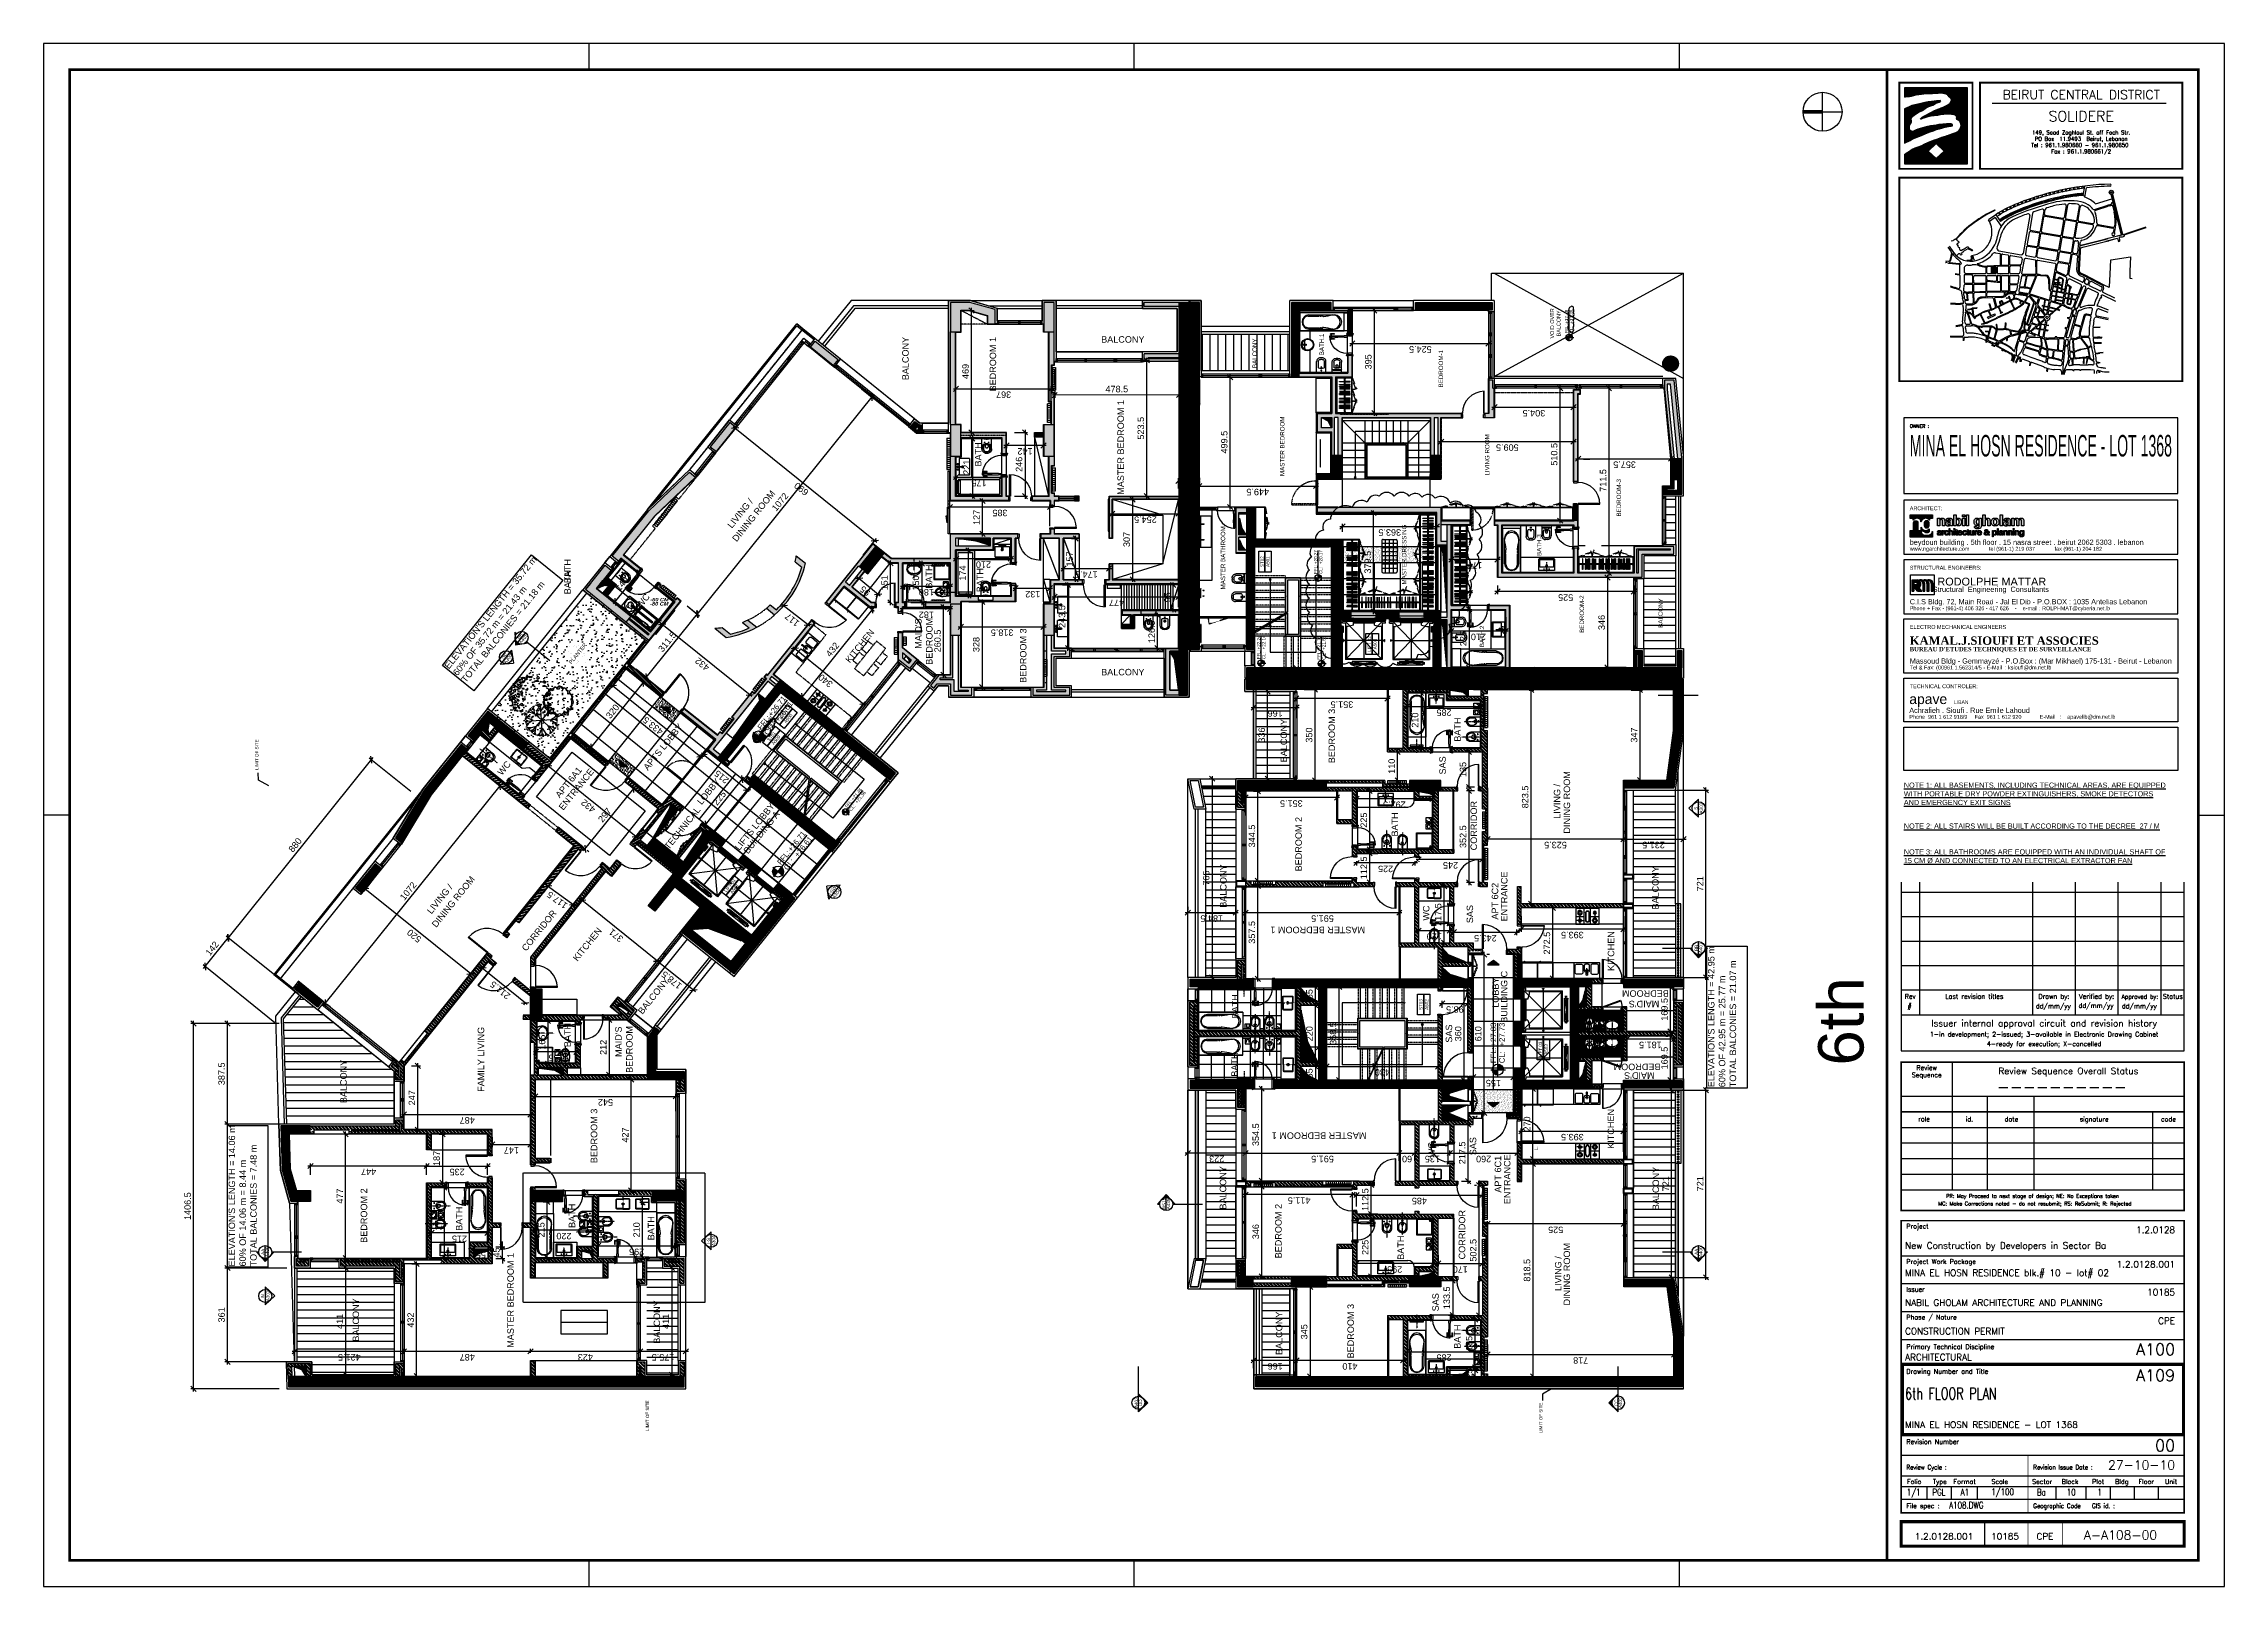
# Paper-space layout 'Layout1' of a CAD drawing. Extents: x 0 to 840, y 0 to 594.
# The model-space entities are those that its viewports show. They can reach past a viewport. Long polylines and large blocks are cut down to what shows.
import ezdxf
from ezdxf.enums import TextEntityAlignment as Align

# ---------------------------------------------------------------- set-up
doc = ezdxf.new("R2010")
doc.units = 0
doc.header["$MEASUREMENT"] = 0
doc.header["$PDMODE"] = 35
doc.header["$PDSIZE"] = 0.3
for name, pattern in [('A205$1$HIDDEN2', [0.1875, 0.125, -0.0625]), ('CENTER', [2, 1.25, -0.25, 0.25, -0.25]), ('DASHDOTX2', [50.8, 25.4, -12.7, 0, -12.7]), ('HIDDEN', [0.375, 0.25, -0.125]), ('HIDDEN2', [0.1875, 0.125, -0.0625]), ('S-2ND-3RD-4-5-6TH$0$HIDDEN2', [0.1875, 0.125, -0.0625])]:
    doc.linetypes.add(name, pattern=pattern)
doc.layers.get('0').update_dxf_attribs({"linetype": 'CONTINUOUS'})
doc.layers.get('DEFPOINTS').update_dxf_attribs({"linetype": 'CONTINUOUS'})
for name, color, linetype in [('01-cartouche', 7, 'CONTINUOUS'), ('04', 4, 'CONTINUOUS'), ('60%', 7, 'CONTINUOUS'), ('A-ALU', 9, 'CONTINUOUS'), ('A-ANN0-REVS-CLD-06', 7, 'CONTINUOUS'), ('A-ANNO-DIM', 3, 'CONTINUOUS'), ('A-ANNO-ELTAG', 7, 'CONTINUOUS'), ('A-ANNO-EVTRTAG', 7, 'CONTINUOUS'), ('A-ANNO-LEVL', 3, 'CONTINUOUS'), ('A-ANNO-SECT-TAG', 7, 'CONTINUOUS'), ('A-ANNO-STR-TAG', 7, 'CONTINUOUS'), ('A-asc', 15, 'CONTINUOUS'), ('A-AXIS-50', 10, 'CONTINUOUS'), ('A-AXIS-SANITARY', 10, 'DASHDOTX2'), ('A-BALUST', 1, 'CONTINUOUS'), ('A-claustra', 9, 'CONTINUOUS'), ('A-closet', 252, 'CONTINUOUS'), ('a-dim', 3, 'CONTINUOUS'), ('A-Door', 1, 'CONTINUOUS'), ('A-DOORS', 1, 'CONTINUOUS'), ('A-ENT-ARROWS', 252, 'CONTINUOUS'), ('A-FC-PROJECTION', 8, 'HIDDEN2'), ('A-FLOR-FCL', 61, 'HIDDEN2'), ('A-FLOR-HRAL', 15, 'CONTINUOUS'), ('A-FLOR-PFIX', 61, 'CONTINUOUS'), ('A-FLOR-PRJ-2', 4, 'CONTINUOUS'), ('A-FLOR-STRS', 40, 'CONTINUOUS'), ('A-FLOR-STRS-ARO', 1, 'CONTINUOUS'), ('A-HATCH-CONC', 8, 'CONTINUOUS'), ('A-HATCH-WALL', 8, 'CONTINUOUS'), ('A-heater', 61, 'CONTINUOUS'), ('A-HEATER-axis', 5, 'HIDDEN'), ('a-kitchen', 95, 'CONTINUOUS'), ('a-kitchen-50', 61, 'CONTINUOUS'), ('A-MECHANICAL', 8, 'CONTINUOUS'), ('A-moquette', 137, 'CONTINUOUS'), ('A-NOMENCLATURE', 3, 'CONTINUOUS'), ('A-PLASTER', 8, 'CONTINUOUS'), ('A-PORTE', 1, 'CONTINUOUS'), ('A-proj-marble', 137, 'CONTINUOUS'), ('A-PROJ-TIL-BATH', 8, 'CONTINUOUS'), ('A-proj-wood', 5, 'CONTINUOUS'), ('A-PROJ1H', 9, 'HIDDEN2'), ('A-PROJECTION', 9, 'CONTINUOUS'), ('A-RADIATEUR HIDDEN', 4, 'HIDDEN2'), ('a-revetement', 1, 'CONTINUOUS'), ('A-SANIT', 95, 'CONTINUOUS'), ('A-sect-marble', 1, 'CONTINUOUS'), ('A-SECT-TILE', 12, 'CONTINUOUS'), ('a-shaft', 251, 'CONTINUOUS'), ('A-STAIR', 9, 'CONTINUOUS'), ('a-stru-fac', 200, 'CONTINUOUS'), ('a-text', 3, 'CONTINUOUS'), ('a-text-red', 10, 'CONTINUOUS'), ('A-TILES', 137, 'CONTINUOUS'), ('A-TREES', 63, 'CONTINUOUS'), ('A-WALL', 4, 'CONTINUOUS'), ('areaexe', 2, 'CONTINUOUS'), ('AXIS_50$0$A-ANNO-TX-50', 3, 'CONTINUOUS'), ('DA-FLOR-FIXT', 1, 'CONTINUOUS'), ('DA-FLOR-FURN', 1, 'CONTINUOUS'), ('DA-FRN', 2, 'CONTINUOUS'), ('DA-FRN-CLOSET', 1, 'CONTINUOUS'), ('DA-PLAN-HAT', 21, 'CONTINUOUS'), ('DA-SAN', 4, 'CONTINUOUS'), ('DA-STR', 2, 'CONTINUOUS'), ('DA-WOOD DOOR', 7, 'CONTINUOUS'), ('frn-frn', 2, 'CONTINUOUS'), ('FURNITURE', 2, 'CONTINUOUS'), ('HATCH', 8, 'CONTINUOUS'), ('image', 7, 'CONTINUOUS'), ('N-PLOT', 5, 'CONTINUOUS'), ('PER-TEXT', 7, 'CONTINUOUS'), ('S-2ND-3RD-4-5-6TH$0$a-joint', 15, 'S-2ND-3RD-4-5-6TH$0$HIDDEN2'), ('S-2ND-3RD-4-5-6TH$0$A-SHAFT 1ST', 8, 'CONTINUOUS'), ('S-2ND-3RD-4-5-6TH$0$A-SHAFT 2-3-4-5-6', 8, 'CONTINUOUS'), ('S-2ND-3RD-4-5-6TH$0$A-SHAFT GR', 8, 'CONTINUOUS'), ('S-2ND-3RD-4-5-6TH$0$A-STR 2-3-4-5-6', 2, 'CONTINUOUS'), ('S-2ND-3RD-4-5-6TH$0$RM-P-CLMNS-C-CONTOUR', 6, 'CONTINUOUS'), ('Sanitary', 4, 'CONTINUOUS'), ('TEXT', 8, 'CONTINUOUS'), ('TEXT-1-CM', 4, 'CONTINUOUS'), ('WOOD PANELING', 1, 'CONTINUOUS'), ('X-TIT-A', 7, 'CONTINUOUS'), ('X-TIT-G-BORD', 7, 'CONTINUOUS'), ('X-TIT-G-CADRES', 7, 'CONTINUOUS'), ('X-TIT-G-KEYPLAN', 7, 'CONTINUOUS'), ('X-TIT-T', 7, 'CONTINUOUS')]:
    doc.layers.add(name, color=color, linetype=linetype)
doc.layers.add('02-cadre', color=6, linetype='CONTINUOUS', plot=False)
doc.styles.add('A100-STEXT', font='ARIAL.TTF', dxfattribs={"height": 0.25})
doc.styles.add('A500-STEXT', font='ARIAL.TTF', dxfattribs={"height": 1.25})
doc.styles.add('ATTR', font='romans.shx', dxfattribs={"width": 0.8, "height": 0.7})
doc.styles.add('AXIS_50$0$A50-STEXT', font='ARIAL.TTF', dxfattribs={"height": 0.125})
doc.styles.add('BLOCK', font='ARIAL.TTF', dxfattribs={"width": 0.8, "height": 0.25})
doc.styles.add('BOFILL', font='TIMES.TTF')
doc.styles.add('HANA', font='ARIAL.TTF', dxfattribs={"oblique": 10, "height": 0.25})
doc.styles.add('PHIL3', font='swissl.ttf')
doc.styles.add('ROMAND', font='romand')
doc.styles.add('ROMAND07', font='ROMAND.SHX', dxfattribs={"width": 0.7})
doc.styles.add('ROMAND08', font='ROMAND.SHX', dxfattribs={"width": 0.8})
doc.styles.add('ROMANS', font='romans')
doc.styles.add('ROMANS08', font='ROMANS.SHX', dxfattribs={"width": 0.8})
doc.styles.add('ROMANT', font='ROMANT.SHX')
doc.styles.add('SOCOTEC', font='sanss___.ttf', dxfattribs={"height": 0.5})
doc.styles.add('STYLE1', font='ARIAL.TTF')
doc.styles.add('ZTA', font='ARIAL.TTF')
doc.dimstyles.new('A100-DIM', dxfattribs={"dimtxt": 0.25, "dimasz": 0.2, "dimexe": 0.1, "dimexo": 0.3, "dimgap": 0.1, "dimtad": 1, "dimlfac": 100, "dimrnd": 0.5, "dimdsep": 46, "dimtxsty": 'A100-STEXT', "dimblk1": 'OBLIQUE', "dimblk2": 'OBLIQUE', "dimsah": 1, "dimcen": -0.05, "dimdle": 0.1, "dimclrd": 15, "dimclre": 15, "dimclrt": 256, "dimadec": 0, "dimazin": 0, "dimtfac": 0.28, "dimtix": 1, "dimtmove": 2, "dimatfit": 3, "dimldrblk": 'OBLIQUE', "dimfxl": 0, "dimtolj": 1, "dimarcsym": 0})
pattern_1 = [(45, (6e-11, -162.350143), (-0.022097087, 0.022097087), [])]
pattern_2 = [(45, (6e-11, -162.35014), (-0.06629126, 0.06629126), []), (45, (0.04419, -162.35014), (-0.06629126, 0.06629126), [])]
pattern_3 = [(90, (30.60837, -154.25014), (-0.3, 2e-17), [])]
pattern_4 = [(315, (6e-11, -162.350143), (0.014142136, 0.014142136), [])]
pattern_5 = [(37.5, (6e-11, -162.35014), (-0.00314967, 0.09634119), [0, -0.076, 0, -0.085, 0, -0.08125]), (7.5, (6e-11, -162.35014), (0.08848884, 0.1411073), [0, -0.041, 0, -0.0685, 0, -0.02625]), (327.5, (-0.0615, -162.35014), (0.1557071, 0.00028295), [0, -0.025, 0, -0.09, 0, -0.1175]), (317.5, (-0.0615, -162.35014), (0.15030633, 0.0438838), [0, -0.0125, 0, -0.059, 0, -0.0675])]
pattern_6 = [(37.5, (6e-11, -162.35014), (-0.00314967, 0.09634119), [0, -0.076, 0, -0.085, 0, -0.08125]), (7.5, (6e-11, -162.35014), (0.08848884, 0.1411073), [0, -0.041, 0, -0.0685, 0, -0.02625]), (327.5, (-0.0615, -162.35014), (0.15570709, 0.00028295), [0, -0.025, 0, -0.09, 0, -0.1175]), (317.5, (-0.0615, -162.35014), (0.15030633, 0.04388378), [0, -0.0125, 0, -0.059, 0, -0.0675])]
pattern_7 = [(96.193709368, (-278542.13997, 193431.185454), (-0.0198832563094, -0.0021578041), [])]
pattern_8 = [(45, (5e-11, -162.350143), (-0.022097087, 0.022097087), [])]
pattern_9 = [(45, (5e-11, -162.35014), (-0.06629126, 0.06629126), []), (45, (0.04419, -162.35014), (-0.06629126, 0.06629126), [])]
pattern_10 = [(105, (5e-11, -162.35014), (-0.09055555, -0.02426429), []), (105, (0.0221, -162.31187), (-0.09055555, -0.02426429), [])]
pattern_11 = [(45, (5e-11, -162.35014), (-0.06629126, 0.06629126), []), (45, (0.04419, -162.35014), (-0.06629126, 0.06629126), [])]
pattern_12 = [(45, (7e-11, -162.35014), (-0.06629126, 0.06629126), []), (45, (0.04419, -162.35014), (-0.06629126, 0.06629126), [])]
pattern_13 = [(45, (6e-11, -162.350143), (-0.022097087, 0.022097087), [])]
pattern_14 = [(135, (27.35674, -162.35014), (0.06629126, 0.06629126), []), (135, (27.31254, -162.35014), (0.06629126, 0.06629126), [])]
pattern_15 = [(45, (1e-10, -162.35014), (-0.06629126, 0.06629126), []), (45, (0.04419, -162.35014), (-0.06629126, 0.06629126), [])]
pattern_16 = [(45, (6e-11, -162.350143), (-0.022097087, 0.022097087), [])]
pattern_17 = [(315, (6e-11, -162.350143), (0.014142136, 0.014142136), [])]

psp = doc.layouts.get("Layout1")

msp = doc.modelspace()

# ---------------------------------------------------------------- texts
at = {"layer": '60%', "char_height": 0.5, "width": 8.6831907, "attachment_point": 1, "style": 'STYLE1'}
for s, insert in [("{\\H0.5x;ELEVATION'S LENGTH = 14.06 m\\P60% OF 14.06 m = 8.44 m\\PTOTAL BALCONIES = 7.48 m}", (4.71838, -102.80775)), ("{\\H0.5x;ELEVATION'S LENGTH = 42.95 m\\P60% OF 42.95 m = 25.77 m\\PTOTAL BALCONIES = 21.07 m}", (11.61856, -159.7917))]:
    msp.add_mtext(s, dxfattribs=dict(at, insert=insert))
at = {"layer": '60%', "insert": (27.85546, -111.09863), "char_height": 0.5, "width": 8.6831907, "attachment_point": 1, "rotation": 321.1937094, "style": 'STYLE1'}
msp.add_mtext("{\\fArial|b0|i0|c0|p34;\\H0.5x;ELEVATION'S LENGTH = 35.72 m\\P60% OF 35.72 m = 21.43 m\\PTOTAL BALCONIES = 21.18 m}", dxfattribs=at)
at = {"layer": 'A-NOMENCLATURE', "style": 'A100-STEXT'}
for s, p in [('BALCONY', (11.84156, -107.23223)), ('BALCONY', (2.65675, -107.70847)), ('BEDROOM 2', (6.6768, -108.02078)), ('BATH', (6.55592, -111.68697)), ('FAMILY LIVING', (12.69248, -112.52704)), ('MASTER BEDROOM 1', (3.41283, -113.66867)), ('BATH', (6.66684, -116.03395)), ('BATH', (13.62822, -115.86167)), ('BATH', (31.06504, -115.86167)), ('BATH', (31.4895, -115.86167)), ('BEDROOM 3', (9.74465, -116.88287)), ('BEDROOM', (13.07233, -118.24591)), ("MAID'S", (13.37125, -117.82297)), ('BALCONY', (2.57778, -119.30262)), ('BATH', (6.1901, -119.08093)), ("MAID'S", (29.0856, -129.37344)), ('BALCONY', (39.67626, -128.87896)), ('BEDROOM', (28.78668, -129.79638)), ('BATH', (31.27999, -129.78594)), ('BATH', (31.14319, -131.74818)), ('BATH', (35.98411, -131.6803)), ('BEDROOM 1', (39.45749, -132.24747)), ('BEDROOM 3', (28.23651, -133.41501)), ('MASTER BEDROOM 1', (36.25327, -137.17016)), ('BALCONY', (7.7443, -141.10974)), ('BALCONY', (19.36338, -141.12147)), ('BATH', (12.49024, -141.55881)), ('BATH', (14.73008, -141.57666)), ('BALCONY', (2.14368, -143.26952)), ('BEDROOM 2', (6.07886, -143.24385)), ('BALCONY', (24.96408, -143.45168)), ('BEDROOM 2', (20.97794, -144.02185)), ('BEDROOM 3', (25.14211, -145.29949)), ('BEDROOM 3', (2.22634, -146.02775)), ('BATH', (5.44114, -147.95695)), ('BATH', (21.73574, -147.72649)), ('SAS', (3.33921, -149.29678)), ('WC', (9.21568, -149.13892)), ('WC', (18.32535, -148.93661)), ('SAS', (24.01074, -149.56679)), ('BATH', (2.01519, -150.13717)), ('CORRIDOR', (5.94049, -150.31572)), ('SAS', (13.68449, -149.81224)), ('BATH', (25.38885, -150.14447)), ('SAS', (9.34951, -150.73934)), ('SAS', (18.28498, -150.61861)), ('CORRIDOR', (21.69025, -150.76891)), ('ENTRANCE', (8.07433, -152.05729)), ('APT 6C1', (8.26844, -151.70116)), ('BUILDING C', (15.10095, -151.93938)), ('LOBBY', (15.26105, -151.60802)), ('ENTRANCE', (18.9645, -151.94269)), ('APT 6C2', (18.78148, -151.58631)), ('DINING ROOM', (4.41951, -154.35449)), ('LIVING /', (4.44333, -154.01645)), ('DINING ROOM', (22.58673, -154.35598)), ('LIVING /', (22.62515, -153.97343)), ('KITCHEN', (10.01551, -156.05101)), ('KITCHEN', (16.8617, -156.05684)), ('BALCONY', (7.71798, -157.78043)), ('BALCONY', (19.29463, -157.76534))]:
    msp.add_text(s, height=0.25, dxfattribs=at).set_placement(p, align=Align.MIDDLE)
for s, rotation, p in [('DINING ROOM', 321.19, (18.76186, -111.46163)), ('LIVING /', 321.19, (18.86921, -110.93925)), ('WC', 321.19, (23.9072, -113.42085)), ('CORRIDOR', 321.19, (17.6533, -114.76626)), ('ENTRANCE', 321.19, (23.08812, -116.20055)), ('APT 6A1', 321.19, (23.35734, -115.90524)), ('KITCHEN', 321.19, (17.12064, -116.62516)), ('BALCONY', 321.19, (15.13375, -119.17204)), ('APTS LOBBY', 321.19, (24.72189, -119.54074)), ('WC', 321.19, (30.3485, -118.77579)), ('TECHNICAL', 321.19, (21.59646, -120.28451)), ('LOBBY', 321.19, (23.00691, -121.29268)), ('BUILDING A', 321.19, (21.43316, -123.3364)), ('LIFTS LOBBY', 321.19, (21.65365, -123.07174)), ('DINING ROOM', 321.19, (33.61458, -123.0321)), ('LIVING /', 321.19, (33.72194, -122.50972)), ('KITCHEN', 321.19, (28.60909, -127.12028)), ('BALCONY', 270, (27.60182, -137.25214)), ('BALCONY', 270, (40.41183, -137.25214)), ('MASTER BEDROOM 1', 90, (9.75281, -144.81186)), ('MASTER BEDROOM 1', 90, (17.67427, -144.76006)), ('BATH', 90, (12.9996, -155.74159)), ('BATH', 90, (14.27184, -155.76085)), ('BEDROOM', 90, (12.40074, -157.05866)), ("MAID'S", 90, (12.06627, -157.1478)), ("MAID'S", 90, (14.82075, -157.32907)), ('BEDROOM', 90, (15.22624, -157.38191))]:
    msp.add_text(s, height=0.25, rotation=rotation, dxfattribs=at).set_placement(p, align=Align.MIDDLE)
at = {"layer": 'A-NOMENCLATURE', "color": 1, "style": 'A100-STEXT'}
msp.add_text('6th', height=1.75, dxfattribs=at).set_placement((12.45369, -165.78429))
at = {"layer": 'A-RADIATEUR HIDDEN'}
for rotation, p in [(321.1937094, (25.5412, -122.00329)), (321.1937093, (27.00471, -123.26116))]:
    msp.add_text('R', height=0.10349, rotation=rotation, dxfattribs=at).set_placement(p)
for height, p in [(0.12777, (28.4953, -128.56411)), (0.10349, (27.75439, -134.31935))]:
    msp.add_text('R', height=height, dxfattribs=at).set_placement(p)
at = {"layer": 'a-text-red', "style": 'A100-STEXT'}
for s, rotation, p in [('PLANTER', 321.2, (27.89351, -116.01344)), ('L.', 360, (9.19115, -153.24797))]:
    msp.add_text(s, height=0.15, rotation=rotation, dxfattribs=at).set_placement(p)
at = {"layer": 'a-text-red', "insert": (41.02823, -153.71146), "char_height": 0.15, "width": 7.586, "attachment_point": 2, "style": 'A100-STEXT'}
msp.add_mtext('VOID OVER\\PBALCONY', dxfattribs=at)
at = {"layer": 'AXIS_50$0$A-ANNO-TX-50', "style": 'AXIS_50$0$A50-STEXT'}
msp.add_text('LIMIT OF SITE', height=0.125, dxfattribs=at).set_placement((23.83737, -103.95878))
for p in [(-1.61828, -119.00376), (-1.69889, -153.41528)]:
    msp.add_text('LIMIT OF SITE', height=0.125, rotation=360, dxfattribs=at).set_placement(p)
at = {"layer": 'PER-TEXT', "color": 251, "style": 'HANA'}
for s, p in [('MASTER BATHROOM', (30.78483, -141.19482)), ('BALCONY', (39.30699, -142.4148)), ('MASTER BEDROOM', (35.15167, -143.47856)), (' BATH.1', (39.73557, -144.99725)), ('MASTER DRESSING', (30.97525, -148.17404)), ('BEDROOM-1', (38.56261, -149.5865, 0)), (' BATH.2', (28.49435, -151.17014)), ('LIVING ROOM', (35.17108, -151.37083)), (' BATH.3', (32.00723, -153.37241)), ('BEDROOM-2', (29.11251, -155.01695, 0)), ('BEDROOM-3', (33.59176, -156.44186, 0)), ('BALCONY', (29.3071, -158.04683))]:
    msp.add_text(s, height=0.170625, dxfattribs=at).set_placement(p)
at = {"layer": 'TEXT-1-CM', "char_height": 0.135, "width": 8.7735196, "attachment_point": 5, "rotation": 270}
for s, insert in [('{\\fArial Black|b0|i1|c0|p34;-80 CM}', (30.232, -119.38258)), ('{\\fArial Black|b0|i1|c0|p34;-60 CM}', (30.39189, -119.38994))]:
    msp.add_mtext(s, dxfattribs=dict(at, insert=insert))

# ---------------------------------------------------------------- blocks, each defined once
blk = doc.blocks.new('*X11')
at = {"color": 0}
for p, q in [((4.650526, 6.6), (9.660956, 6.6)), ((4.650526, 6.575), (9.660956, 6.575)), ((4.650526, 6.55), (9.660956, 6.55)), ((4.650526, 6.525), (9.660956, 6.525)), ((4.650526, 6.5), (9.660956, 6.5)), ((4.650526, 6.475), (9.660956, 6.475)), ((4.650526, 6.45), (9.660956, 6.45)), ((4.650526, 6.425), (9.660956, 6.425)), ((4.650526, 6.4), (9.660956, 6.4)), ((4.650526, 6.375), (9.660956, 6.375)), ((4.650526, 6.35), (9.660956, 6.35)), ((4.650526, 6.325), (9.660956, 6.325)), ((4.650526, 6.3), (9.660956, 6.3)), ((4.650526, 6.275), (9.660956, 6.275)), ((4.650526, 6.25), (9.660956, 6.25)), ((4.650526, 6.225), (9.660956, 6.225)), ((4.650526, 6.2), (9.660956, 6.2)), ((4.650526, 6.175), (7.317031, 6.175)), ((4.650526, 6.15), (6.872993, 6.15)), ((4.650526, 6.125), (6.196062, 6.125)), ((4.650526, 6.1), (5.991789, 6.1)), ((4.650526, 6.075), (5.787517, 6.075)), ((4.650526, 6.05), (5.583245, 6.05)), ((4.650526, 6.025), (5.470817, 6.025)), ((4.650526, 6), (5.383272, 6)), ((4.650526, 5.975), (5.295727, 5.975)), ((4.650526, 5.95), (5.208181, 5.95)), ((4.650526, 5.925), (5.042186, 5.925)), ((4.650526, 5.9), (4.84863, 5.9)), ((4.650526, 5.875), (4.729818, 5.875)), ((7.693009, 6.175), (9.660956, 6.175)), ((7.843087, 6.15), (9.660956, 6.15)), ((7.933279, 6.125), (9.660956, 6.125)), ((8.002064, 6.1), (9.660956, 6.1)), ((8.049856, 6.075), (9.660956, 6.075)), ((8.068805, 5.225), (9.660956, 5.225)), ((8.074869, 6.05), (9.660956, 6.05)), ((8.099882, 6.025), (9.660956, 6.025)), ((8.102155, 5.25), (9.660956, 5.25)), ((8.124894, 6), (9.660956, 6)), ((8.135506, 5.275), (9.660956, 5.275)), ((8.142335, 5.975), (9.660956, 5.975)), ((8.153055, 5.95), (9.660956, 5.95)), ((8.163775, 5.925), (9.660956, 5.925)), ((8.168857, 5.3), (9.660956, 5.3)), ((8.174495, 5.9), (9.660956, 5.9)), ((8.19713, 5.875), (9.660956, 5.875)), ((8.202207, 5.325), (9.660956, 5.325)), ((8.228396, 5.85), (9.660956, 5.85)), ((8.235558, 5.35), (9.660956, 5.35)), ((8.261682, 5.825), (9.660956, 5.825)), ((8.268908, 5.375), (9.660956, 5.375)), ((8.290027, 5.4), (9.660956, 5.4)), ((8.299201, 5.8), (9.660956, 5.8)), ((8.306702, 5.425), (9.660956, 5.425)), ((8.323378, 5.45), (9.660956, 5.45)), ((8.334982, 5.775), (9.660956, 5.775)), ((8.340053, 5.475), (9.660956, 5.475)), ((8.346099, 5.75), (9.660956, 5.75)), ((8.356728, 5.5), (9.660956, 5.5)), ((8.357216, 5.725), (9.660956, 5.725)), ((8.365756, 5.525), (9.660956, 5.525)), ((8.368333, 5.7), (9.660956, 5.7)), ((8.370758, 5.55), (9.660956, 5.55)), ((8.375761, 5.575), (9.660956, 5.575)), ((8.37945, 5.675), (9.660956, 5.675)), ((8.380764, 5.6), (9.660956, 5.6)), ((8.385766, 5.625), (9.660956, 5.625)), ((8.390567, 5.65), (9.660956, 5.65)), ((5.918162, 4.125), (5.932537, 4.125)), ((5.940396, 4.15), (5.992098, 4.15)), ((5.96263, 4.175), (6.052129, 4.175)), ((5.984863, 4.2), (6.116331, 4.2)), ((6.007097, 4.225), (6.208046, 4.225)), ((6.039332, 4.25), (6.29401, 4.25)), ((6.084356, 4.275), (6.372622, 4.275)), ((6.129379, 4.3), (6.451234, 4.3)), ((6.173279, 4.325), (6.529846, 4.325)), ((6.216483, 4.35), (6.634233, 4.35)), ((6.259687, 4.375), (6.765551, 4.375)), ((6.302891, 4.4), (7.017268, 4.4)), ((6.346096, 4.425), (7.30574, 4.425)), ((6.3893, 4.45), (7.41413, 4.45)), ((6.432935, 4.475), (7.522519, 4.475)), ((6.477189, 4.5), (7.783809, 4.5)), ((6.521442, 4.525), (9.660956, 4.525)), ((6.565696, 4.55), (9.660956, 4.55)), ((6.60995, 4.575), (9.660956, 4.575)), ((6.654203, 4.6), (9.660956, 4.6)), ((6.698457, 4.625), (9.660956, 4.625)), ((6.743521, 4.65), (9.660956, 4.65)), ((6.79855, 4.675), (9.660956, 4.675)), ((6.853578, 4.7), (9.660956, 4.7)), ((6.908607, 4.725), (9.660956, 4.725)), ((6.963635, 4.75), (9.660956, 4.75)), ((7.018664, 4.775), (9.660956, 4.775)), ((7.075856, 4.8), (9.660956, 4.8)), ((7.135887, 4.825), (9.660956, 4.825)), ((7.195918, 4.85), (9.660956, 4.85)), ((7.255949, 4.875), (9.660956, 4.875)), ((7.315981, 4.9), (9.660956, 4.9)), ((7.376012, 4.925), (9.660956, 4.925)), ((7.434725, 4.95), (9.660956, 4.95)), ((7.493089, 4.975), (9.660956, 4.975)), ((7.551452, 5), (9.660956, 5)), ((7.609816, 5.025), (9.660956, 5.025)), ((7.66818, 5.05), (9.660956, 5.05)), ((7.726543, 5.075), (9.660956, 5.075)), ((7.784926, 5.1), (9.660956, 5.1)), ((7.844332, 5.125), (9.660956, 5.125)), ((7.903738, 5.15), (9.660956, 5.15)), ((7.963143, 5.175), (9.660956, 5.175)), ((8.022549, 5.2), (9.660956, 5.2)), ((8.383649, 4.5), (9.660956, 4.5)), ((8.569456, 4.475), (9.660956, 4.475)), ((8.659602, 4.45), (9.660956, 4.45)), ((8.688783, 4.425), (9.660956, 4.425)), ((8.717965, 4.4), (9.660956, 4.4)), ((8.747147, 4.375), (9.660956, 4.375)), ((8.768331, 4.35), (9.660956, 4.35)), ((8.785006, 4.325), (9.660956, 4.325)), ((8.788299, 4.2), (9.660956, 4.2)), ((8.791572, 4.225), (9.660956, 4.225)), ((8.793858, 4.175), (9.660956, 4.175)), ((8.799416, 4.15), (9.660956, 4.15)), ((8.801577, 4.25), (9.660956, 4.25)), ((8.801682, 4.3), (9.660956, 4.3)), ((8.804975, 4.125), (9.660956, 4.125)), ((8.810533, 4.1), (9.660956, 4.1)), ((8.811582, 4.275), (9.660956, 4.275)), ((8.834059, 4.075), (9.660956, 4.075)), ((8.890338, 4.05), (9.660956, 4.05)), ((8.944794, 4.025), (9.660956, 4.025)), ((8.982313, 4), (9.660956, 4)), ((9.019833, 3.975), (9.660956, 3.975)), ((9.037839, 3.95), (9.660956, 3.95)), ((9.052132, 3.925), (9.660956, 3.925)), ((9.066425, 3.9), (9.660956, 3.9)), ((9.080718, 3.875), (9.660956, 3.875)), ((9.091194, 3.85), (9.660956, 3.85)), ((9.101199, 3.825), (9.660956, 3.825)), ((9.111204, 3.8), (9.660956, 3.8)), ((9.121209, 3.775), (9.660956, 3.775)), ((9.131215, 3.75), (9.660956, 3.75)), ((9.132783, 3.475), (9.660956, 3.475)), ((9.140291, 3.725), (9.660956, 3.725)), ((9.140659, 3.5), (9.660956, 3.5)), ((9.146217, 3.525), (9.660956, 3.525)), ((9.146544, 3.7), (9.660956, 3.7)), ((9.151776, 3.55), (9.660956, 3.55)), ((9.152797, 3.675), (9.660956, 3.675)), ((9.157334, 3.575), (9.660956, 3.575)), ((9.15905, 3.65), (9.660956, 3.65)), ((9.162892, 3.6), (9.660956, 3.6)), ((9.165304, 3.625), (9.660956, 3.625)), ((5.348183, 1.75), (6.723116, 1.75)), ((5.401336, 1.775), (6.74871, 1.775)), ((5.454488, 1.8), (6.774305, 1.8)), ((5.507641, 1.825), (6.7999, 1.825)), ((5.584417, 1.85), (6.825494, 1.85)), ((5.663029, 1.875), (6.851089, 1.875)), ((5.741641, 1.9), (6.876683, 1.9)), ((5.820253, 1.925), (6.902278, 1.925)), ((5.870907, 1.95), (6.927873, 1.95)), ((5.920933, 1.975), (6.953467, 1.975)), ((5.970958, 2), (6.979062, 2)), ((6.020984, 2.025), (7.004657, 2.025)), ((6.07101, 2.05), (7.030251, 2.05)), ((6.121036, 2.075), (7.055846, 2.075)), ((6.171062, 2.1), (7.081441, 2.1)), ((6.221284, 2.125), (7.107035, 2.125)), ((6.273811, 2.15), (7.13263, 2.15)), ((6.326338, 2.175), (7.158224, 2.175)), ((6.378865, 2.2), (9.660956, 2.2)), ((6.431393, 2.225), (9.660956, 2.225)), ((6.48392, 2.25), (9.660956, 2.25)), ((6.542623, 2.275), (9.660956, 2.275)), ((6.609324, 2.3), (9.660956, 2.3)), ((6.676026, 2.325), (9.660956, 2.325)), ((6.742727, 2.35), (9.660956, 2.35)), ((6.809428, 2.375), (9.660956, 2.375)), ((6.876129, 2.4), (9.660956, 2.4)), ((6.94283, 2.425), (9.660956, 2.425)), ((7.010323, 2.45), (9.660956, 2.45)), ((7.078215, 2.475), (9.660956, 2.475)), ((7.146108, 2.5), (9.660956, 2.5)), ((7.167579, 2.175), (9.660956, 2.175)), ((7.194337, 2.15), (9.660956, 2.15)), ((7.214, 2.525), (9.660956, 2.525)), ((7.221095, 2.125), (9.660956, 2.125)), ((7.247853, 2.1), (9.660956, 2.1)), ((7.274611, 2.075), (9.660956, 2.075)), ((7.281637, 2.55), (9.660956, 2.55)), ((7.301369, 2.05), (9.660956, 2.05)), ((7.328127, 2.025), (9.660956, 2.025)), ((7.349172, 2.575), (9.660956, 2.575)), ((7.354885, 2), (9.660956, 2)), ((7.381643, 1.975), (9.660956, 1.975)), ((7.408401, 1.95), (9.660956, 1.95)), ((7.416707, 2.6), (9.660956, 2.6)), ((7.435159, 1.925), (9.660956, 1.925)), ((7.461917, 1.9), (9.660956, 1.9)), ((7.484242, 2.625), (9.660956, 2.625)), ((7.488675, 1.875), (9.660956, 1.875)), ((7.515433, 1.85), (9.660956, 1.85)), ((7.542191, 1.825), (9.660956, 1.825)), ((7.551777, 2.65), (9.660956, 2.65)), ((7.56895, 1.8), (9.660956, 1.8)), ((7.595708, 1.775), (9.660956, 1.775)), ((7.620625, 2.675), (9.660956, 2.675)), ((7.622466, 1.75), (9.660956, 1.75)), ((7.706384, 2.7), (9.660956, 2.7)), ((7.792143, 2.725), (9.660956, 2.725)), ((7.877901, 2.75), (9.660956, 2.75)), ((7.960602, 2.775), (9.660956, 2.775)), ((8.021348, 2.8), (9.660956, 2.8)), ((8.082094, 2.825), (9.660956, 2.825)), ((8.142839, 2.85), (9.660956, 2.85)), ((8.206665, 2.875), (9.660956, 2.875)), ((8.285278, 2.9), (9.660956, 2.9)), ((8.36389, 2.925), (9.660956, 2.925)), ((8.442502, 2.95), (9.660956, 2.95)), ((8.519391, 2.975), (9.660956, 2.975)), ((8.590261, 3), (9.660956, 3)), ((8.661131, 3.025), (9.660956, 3.025)), ((8.732001, 3.05), (9.660956, 3.05)), ((8.785424, 3.075), (9.660956, 3.075)), ((8.83545, 3.1), (9.660956, 3.1)), ((8.885084, 3.125), (9.660956, 3.125)), ((8.910097, 3.15), (9.660956, 3.15)), ((8.93511, 3.175), (9.660956, 3.175)), ((8.960123, 3.2), (9.660956, 3.2)), ((8.985136, 3.225), (9.660956, 3.225)), ((9.008357, 3.25), (9.660956, 3.25)), ((9.029796, 3.275), (9.660956, 3.275)), ((9.051236, 3.3), (9.660956, 3.3)), ((9.072676, 3.325), (9.660956, 3.325)), ((9.087305, 3.35), (9.660956, 3.35)), ((9.0964, 3.375), (9.660956, 3.375)), ((9.105496, 3.4), (9.660956, 3.4)), ((9.114592, 3.425), (9.660956, 3.425)), ((9.123687, 3.45), (9.660956, 3.45)), ((4.650526, 1.3), (6.841449, 1.3)), ((4.650526, 1.275), (6.868902, 1.275)), ((4.650526, 1.25), (6.896355, 1.25)), ((4.650526, 1.225), (6.923808, 1.225)), ((4.650526, 1.2), (6.951262, 1.2)), ((4.650526, 1.175), (6.978715, 1.175)), ((4.650526, 1.15), (7.006168, 1.15)), ((4.650526, 1.125), (7.033621, 1.125)), ((4.650526, 1.1), (7.061075, 1.1)), ((4.650526, 1.075), (7.088528, 1.075)), ((4.650526, 1.05), (7.115981, 1.05)), ((4.650526, 1.025), (7.143434, 1.025)), ((4.650526, 1), (7.170887, 1)), ((4.650526, 0.975), (9.660956, 0.975)), ((4.650526, 0.95), (9.660956, 0.95)), ((4.650526, 0.925), (9.660956, 0.925)), ((4.650526, 0.9), (9.660956, 0.9)), ((4.650526, 0.875), (9.660956, 0.875)), ((4.650526, 0.85), (9.660956, 0.85)), ((4.650526, 0.825), (9.660956, 0.825)), ((4.650526, 0.8), (9.660956, 0.8)), ((4.650526, 0.775), (9.660956, 0.775)), ((4.650526, 0.75), (9.660956, 0.75)), ((4.650526, 0.725), (9.660956, 0.725)), ((4.650526, 0.7), (9.660956, 0.7)), ((4.650526, 0.675), (9.660956, 0.675)), ((4.650526, 0.65), (9.660956, 0.65)), ((4.650526, 0.625), (9.660956, 0.625)), ((4.650526, 0.6), (9.660956, 0.6)), ((4.650526, 0.575), (9.660956, 0.575)), ((4.669232, 1.325), (6.813995, 1.325)), ((4.704965, 1.35), (6.786542, 1.35)), ((4.740698, 1.375), (6.759089, 1.375)), ((4.776431, 1.4), (6.731636, 1.4)), ((4.812164, 1.425), (6.704183, 1.425)), ((4.847896, 1.45), (6.676729, 1.45)), ((4.890048, 1.475), (6.649276, 1.475)), ((4.9365, 1.5), (6.621823, 1.5)), ((4.982953, 1.525), (6.59437, 1.525)), ((5.029405, 1.55), (6.566916, 1.55)), ((5.069323, 1.575), (6.543953, 1.575)), ((5.105706, 1.6), (6.569548, 1.6)), ((5.142088, 1.625), (6.595142, 1.625)), ((5.178471, 1.65), (6.620737, 1.65)), ((5.214853, 1.675), (6.646332, 1.675)), ((5.251236, 1.7), (6.671926, 1.7)), ((5.295031, 1.725), (6.697521, 1.725)), ((7.182936, 1), (9.660956, 1)), ((7.210389, 1.025), (9.660956, 1.025)), ((7.237842, 1.05), (9.660956, 1.05)), ((7.265296, 1.075), (9.660956, 1.075)), ((7.292749, 1.1), (9.660956, 1.1)), ((7.320202, 1.125), (9.660956, 1.125)), ((7.347655, 1.15), (9.660956, 1.15)), ((7.375109, 1.175), (9.660956, 1.175)), ((7.402562, 1.2), (9.660956, 1.2)), ((7.430015, 1.225), (9.660956, 1.225)), ((7.457468, 1.25), (9.660956, 1.25)), ((7.484921, 1.275), (9.660956, 1.275)), ((7.512375, 1.3), (9.660956, 1.3)), ((7.539828, 1.325), (9.660956, 1.325)), ((7.567281, 1.35), (9.660956, 1.35)), ((7.594734, 1.375), (9.660956, 1.375)), ((7.622188, 1.4), (9.660956, 1.4)), ((7.649224, 1.725), (9.660956, 1.725)), ((7.649641, 1.425), (9.660956, 1.425)), ((7.675982, 1.7), (9.660956, 1.7)), ((7.677094, 1.45), (9.660956, 1.45)), ((7.70274, 1.675), (9.660956, 1.675)), ((7.704547, 1.475), (9.660956, 1.475)), ((7.729498, 1.65), (9.660956, 1.65)), ((7.732001, 1.5), (9.660956, 1.5)), ((7.756256, 1.625), (9.660956, 1.625)), ((7.759454, 1.525), (9.660956, 1.525)), ((7.783014, 1.6), (9.660956, 1.6)), ((7.786907, 1.55), (9.660956, 1.55)), ((7.809772, 1.575), (9.660956, 1.575))]:
    blk.add_line(p, q, dxfattribs=at)
blk = doc.blocks.new('*X12')
at = {"color": 0}
for p, q in [((4.650526, 3.731287), (6.361767, 5.442528)), ((4.650526, 3.846192), (6.214998, 5.410664)), ((4.650526, 3.961097), (6.066321, 5.376891)), ((4.650526, 4.076002), (5.91961, 5.345086)), ((4.650526, 4.190906), (5.777364, 5.317745)), ((4.650526, 4.305811), (5.635119, 5.290404)), ((4.650526, 4.420716), (5.486396, 5.256587)), ((4.650526, 4.535621), (5.33523, 5.220326)), ((5.870611, 4.700636), (5.347885, 5.223361)), ((5.947227, 4.738924), (5.44056, 5.245592)), ((5.520242, 4.486098), (6.507293, 5.473149)), ((6.023844, 4.777213), (5.533234, 5.267822)), ((6.097172, 4.818789), (5.627098, 5.288863)), ((6.163478, 4.867388), (5.723478, 5.307388)), ((6.229784, 4.915987), (5.819858, 5.325913)), ((5.82878, 4.679731), (6.645884, 5.496835)), ((6.296584, 4.964091), (5.916238, 5.344438)), ((6.366818, 5.008762), (6.011208, 5.364372)), ((6.05847, 4.794517), (6.78232, 5.518367)), ((6.437052, 5.053433), (6.104843, 5.385642)), ((6.519503, 5.085888), (6.198478, 5.406912)), ((6.603081, 5.117213), (6.292369, 5.427926)), ((6.68666, 5.148539), (6.387299, 5.447901)), ((6.423973, 5.045115), (6.915675, 5.536817)), ((6.770239, 5.179865), (6.482229, 5.467876)), ((6.853818, 5.211191), (6.578766, 5.486243)), ((6.61571, 5.121947), (7.048247, 5.554484)), ((6.932267, 5.247647), (6.678009, 5.501905)), ((7.00582, 5.288999), (6.777252, 5.517567)), ((6.7995, 5.190832), (7.180819, 5.572151)), ((7.079373, 5.330351), (6.877937, 5.531787)), ((7.156693, 5.367936), (6.979329, 5.545299)), ((7.021242, 5.297669), (7.306804, 5.583231)), ((7.23878, 5.400753), (7.080722, 5.558811)), ((7.325425, 5.429014), (7.182115, 5.572324)), ((7.239531, 5.401054), (7.428464, 5.589987)), ((7.412715, 5.456628), (7.287201, 5.582143)), ((7.492277, 5.491971), (7.396061, 5.588187)), ((7.407849, 5.454467), (7.507166, 5.553783)), ((4.650526, 4.650526), (5.163282, 5.163282)), ((4.650526, 4.765431), (4.951797, 5.066702)), ((4.650526, 4.880336), (4.73813, 4.967939)), ((5.254692, 4.282411), (4.650526, 4.886577)), ((5.205433, 4.216765), (4.650526, 4.771672)), ((5.190514, 4.116779), (4.650526, 4.656767)), ((5.212979, 3.979409), (4.650526, 4.541862)), ((5.211138, 3.866345), (4.650526, 4.426957)), ((5.165162, 3.797417), (4.650526, 4.312053)), ((5.12277, 3.724903), (4.650526, 4.197148)), ((4.650526, 3.616382), (5.195465, 4.161322)), ((5.084682, 3.648087), (4.650526, 4.082243)), ((4.650526, 3.501477), (5.196068, 4.047019)), ((5.056261, 3.561603), (4.650526, 3.967338)), ((4.650526, 3.386572), (5.215081, 3.951128)), ((5.045715, 3.457244), (4.650526, 3.852433)), ((4.650526, 3.271668), (5.148147, 3.769288)), ((5.061235, 3.326819), (4.650526, 3.737528)), ((5.605852, 2.667297), (4.650526, 3.622623)), ((4.650526, 3.156763), (5.056389, 3.562626)), ((5.523209, 2.635035), (4.650526, 3.507719)), ((5.310767, 4.34124), (4.697548, 4.954459)), ((5.378373, 4.38854), (4.780771, 4.986141)), ((5.446186, 4.435632), (4.86066, 5.021157)), ((5.514522, 4.4822), (4.937277, 5.059445)), ((5.582858, 4.528769), (5.013893, 5.097734)), ((5.651194, 4.575338), (5.093683, 5.132848)), ((5.71953, 4.621906), (5.17363, 5.167807)), ((5.793994, 4.662347), (5.255211, 5.201131)), ((5.496899, 2.624277), (6.360635, 3.488014)), ((5.680577, 2.693051), (6.517369, 3.529843)), ((5.85591, 2.753479), (6.665082, 3.562651)), ((6.043613, 2.826277), (6.803076, 3.58574)), ((6.273304, 2.941063), (6.934386, 3.602145)), ((6.669622, 3.09729), (6.297055, 3.469858)), ((6.754886, 3.126932), (6.386436, 3.495382)), ((6.467107, 3.019961), (7.074506, 3.627361)), ((6.840149, 3.156573), (6.476055, 3.520667)), ((6.925412, 3.186215), (6.570077, 3.54155)), ((6.653861, 3.091811), (7.21652, 3.654469)), ((7.011323, 3.215209), (6.664099, 3.562433)), ((7.097513, 3.243924), (6.760959, 3.580478)), ((6.83, 3.153045), (7.360132, 3.683177)), ((7.183703, 3.272639), (6.863102, 3.593239)), ((7.27503, 3.296217), (6.964501, 3.606745)), ((7.004943, 3.213083), (7.489937, 3.698077)), ((7.368057, 3.318094), (7.061271, 3.62488)), ((7.459908, 3.341148), (7.158041, 3.643015)), ((7.177256, 3.270491), (7.616326, 3.709561)), ((7.546097, 3.369863), (7.254, 3.661961)), ((7.331064, 3.309395), (7.743155, 3.721485)), ((7.632287, 3.398579), (7.349762, 3.681104)), ((7.720089, 3.425682), (7.451212, 3.694559)), ((7.486624, 3.350049), (7.87082, 3.734245)), ((7.813458, 3.447217), (7.556546, 3.70413)), ((7.658936, 3.407457), (7.996777, 3.745298)), ((7.907448, 3.468132), (7.66188, 3.7137)), ((8.003211, 3.487275), (7.766651, 3.723834)), ((7.813645, 3.44726), (8.111682, 3.745298)), ((8.098973, 3.506417), (7.871115, 3.734275)), ((7.959908, 3.478618), (8.226587, 3.745298)), ((8.19396, 3.526335), (7.975579, 3.744716)), ((8.287234, 3.547966), (8.089902, 3.745298)), ((8.10352, 3.507326), (8.341492, 3.745298)), ((8.38248, 3.567624), (8.204807, 3.745298)), ((8.25056, 3.539461), (8.425101, 3.714002)), ((8.462977, 3.602032), (8.319712, 3.745298)), ((8.398084, 3.57208), (8.468804, 3.642801)), ((4.650526, 3.041858), (5.045715, 3.437047)), ((5.441652, 2.601688), (4.650526, 3.392814)), ((4.650526, 2.926953), (5.058732, 3.335159)), ((4.650526, 2.237524), (5.7406, 3.327598)), ((5.360094, 2.568341), (4.650526, 3.277909)), ((4.650526, 2.812048), (5.085259, 3.246781)), ((4.650526, 2.352429), (5.543029, 3.244932)), ((4.650526, 2.697143), (5.139463, 3.186081)), ((5.278536, 2.534994), (4.650526, 3.163004)), ((4.650526, 2.582239), (5.224484, 3.156197)), ((4.650526, 2.467334), (5.333212, 3.15002)), ((5.208498, 2.490127), (4.650526, 3.048099)), ((5.139541, 2.44418), (4.650526, 2.933194)), ((5.066219, 2.402596), (4.650526, 2.81829)), ((4.987735, 2.366176), (4.650526, 2.703385)), ((4.90925, 2.329755), (4.650526, 2.58848)), ((4.830766, 2.293335), (4.650526, 2.473575)), ((4.752281, 2.256915), (4.650526, 2.35867)), ((4.673797, 2.220494), (4.650526, 2.243765)), ((4.812996, 2.285089), (5.908498, 3.380591)), ((5.027388, 2.384577), (6.064094, 3.421282)), ((5.691306, 2.696748), (5.235179, 3.152875)), ((5.302514, 2.544798), (6.207706, 3.44999)), ((5.776759, 2.7262), (5.350798, 3.152161)), ((5.862213, 2.755651), (5.428781, 3.189083)), ((5.947666, 2.785103), (5.505397, 3.227371)), ((6.028799, 2.818874), (5.584834, 3.262839)), ((6.105416, 2.857163), (5.66528, 3.297298)), ((6.182032, 2.895451), (5.747658, 3.329826)), ((6.258649, 2.933739), (5.834996, 3.357392)), ((6.337875, 2.969418), (5.922335, 3.384958)), ((6.420475, 3.001723), (6.011441, 3.410757)), ((6.503075, 3.034028), (6.107203, 3.429899)), ((6.585674, 3.066333), (6.202966, 3.449042))]:
    blk.add_line(p, q, dxfattribs=at)
blk = doc.blocks.new('LOGO-A0')
at = {"color": 150}
for p, q in [((0.488009, -0.983294), (0.262186, -1.030811)), ((0.657375, -0.972009), (0.488009, -0.983294)), ((0.973526, -0.881727), (0.657375, -0.972009)), ((1.526791, -0.814015), (0.973526, -0.881727)), ((1.955853, -0.80273), (1.526791, -0.814015)), ((2.317168, -0.780159), (1.955853, -0.80273)), ((2.644611, -0.768874), (2.317168, -0.780159)), ((2.847851, -0.80273), (2.644611, -0.768874)), ((2.972053, -0.847871), (2.847851, -0.80273)), ((3.051091, -0.926868), (2.972053, -0.847871)), ((3.084964, -1.005865), (3.051091, -0.926868)), ((3.141419, -1.051006), (3.084964, -1.005865)), ((3.209166, -1.096147), (3.141419, -1.051006)), ((3.164002, -1.412134), (3.231748, -1.310567)), ((3.254331, -1.197714), (3.209166, -1.096147)), ((3.231748, -1.310567), (3.254331, -1.197714)), ((1.267095, -2.427808), (1.357424, -2.326241)), ((1.289677, -2.416523), (1.267095, -2.427808)), ((1.425171, -2.360097), (1.289677, -2.416523)), ((1.357424, -2.326241), (1.459044, -2.269815)), ((1.549373, -2.326241), (1.425171, -2.360097)), ((1.459044, -2.269815), (1.673575, -2.145677)), ((1.797777, -2.247244), (1.549373, -2.326241)), ((1.673575, -2.145677), (1.933271, -1.998968)), ((2.034891, -2.202103), (1.797777, -2.247244)), ((1.933271, -1.998968), (2.181675, -1.886116)), ((2.32846, -2.190818), (2.034891, -2.202103)), ((2.181675, -1.886116), (2.452662, -1.773263)), ((2.622028, -2.123106), (2.32846, -2.190818)), ((2.452662, -1.773263), (2.768813, -1.63784)), ((2.915597, -2.111821), (2.622028, -2.123106)), ((2.768813, -1.63784), (2.983344, -1.547558)), ((3.152711, -2.111821), (2.915597, -2.111821)), ((2.983344, -1.547558), (3.164002, -1.412134)), ((3.344659, -2.123106), (3.152711, -2.111821)), ((3.468862, -2.156962), (3.344659, -2.123106)), ((3.547899, -2.224674), (3.468862, -2.156962)), ((3.593064, -2.292385), (3.547899, -2.224674)), ((3.570482, -2.348812), (3.593064, -2.292385)), ((3.593064, -2.450379), (3.570482, -2.348812)), ((3.694684, -2.49552), (3.593064, -2.450379)), ((3.76243, -2.540661), (3.694684, -2.49552)), ((3.807595, -2.619658), (3.76243, -2.540661)), ((3.852759, -2.732511), (3.807595, -2.619658)), ((3.875342, -2.822793), (3.852759, -2.732511)), ((1.199349, -4.177025), (1.357424, -4.098028)), ((1.357424, -4.098028), (1.5155, -4.019031)), ((1.5155, -4.019031), (1.752613, -3.906178)), ((1.752613, -3.906178), (2.113928, -3.770755)), ((2.113928, -3.770755), (2.32846, -3.691758)), ((2.32846, -3.691758), (2.633319, -3.578906)), ((2.633319, -3.578906), (2.904306, -3.499909)), ((2.904306, -3.499909), (3.096255, -3.420912)), ((3.096255, -3.420912), (3.344659, -3.341915)), ((3.344659, -3.341915), (3.536608, -3.274203)), ((3.536608, -3.274203), (3.649519, -3.217777)), ((3.649519, -3.217777), (3.739848, -3.127495)), ((3.739848, -3.127495), (3.807595, -3.048498)), ((3.807595, -3.048498), (3.852759, -2.92436)), ((3.852759, -2.92436), (3.875342, -2.822793)), ((0.262186, -4.667934), (0.431553, -4.549438)), ((0.431553, -4.549438), (0.578337, -4.470442)), ((0.578337, -4.470442), (0.758995, -4.346304)), ((0.758995, -4.346304), (0.950944, -4.256022)), ((0.950944, -4.256022), (1.199349, -4.177025))]:
    blk.add_line(p, q, dxfattribs=at)
at = {"color": 3}
for p, q in [((1.560664, -1.378279), (1.31226, -1.434705)), ((1.775195, -1.333138), (1.560664, -1.378279)), ((1.989726, -1.299282), (1.775195, -1.333138)), ((2.32846, -1.254141), (1.989726, -1.299282)), ((2.531699, -1.242855), (2.32846, -1.254141)), ((2.351042, -1.389564), (2.463953, -1.355708)), ((2.463953, -1.355708), (2.565573, -1.310567)), ((2.565573, -1.310567), (2.531699, -1.242855)), ((0.555755, -1.63784), (0.420262, -1.705551)), ((0.736413, -1.558843), (0.555755, -1.63784)), ((0.589629, -2.845363), (0.623502, -2.766366)), ((0.623502, -2.766366), (0.668666, -2.687369)), ((0.668666, -2.687369), (0.713831, -2.619658)), ((0.691249, -2.450379), (0.70254, -2.348812)), ((0.713831, -2.540661), (0.691249, -2.450379)), ((0.70254, -2.348812), (0.770286, -2.258529)), ((0.713831, -2.619658), (0.713831, -2.540661)), ((1.018691, -1.491131), (0.736413, -1.558843)), ((0.770286, -2.258529), (0.883197, -2.179533)), ((0.883197, -2.179533), (1.131602, -2.010254)), ((1.31226, -1.434705), (1.018691, -1.491131)), ((1.131602, -2.010254), (1.402589, -1.87483)), ((1.402589, -1.87483), (1.571955, -1.750692)), ((1.571955, -1.750692), (1.696157, -1.671696)), ((1.696157, -1.671696), (1.876815, -1.603984)), ((1.876815, -1.603984), (2.057473, -1.536272)), ((2.057473, -1.536272), (2.238131, -1.434705)), ((2.238131, -1.434705), (2.351042, -1.389564)), ((2.452662, -2.766366), (2.283295, -2.800222)), ((2.701066, -2.743796), (2.452662, -2.766366)), ((2.926888, -2.721225), (2.701066, -2.743796)), ((3.231748, -2.721225), (2.926888, -2.721225)), ((3.322077, -2.766366), (3.231748, -2.721225)), ((3.310786, -2.845363), (3.322077, -2.766366)), ((0.262186, -3.949707), (0.623502, -3.78204)), ((0.578337, -2.935645), (0.589629, -2.845363)), ((0.578337, -3.014642), (0.578337, -2.935645)), ((0.612211, -3.127495), (0.578337, -3.014642)), ((0.657375, -3.172636), (0.612211, -3.127495)), ((0.623502, -3.78204), (0.758995, -3.691758)), ((0.757281, -3.203665), (0.657375, -3.172636)), ((0.826742, -3.195206), (0.757281, -3.203665)), ((0.758995, -3.691758), (1.0074, -3.590191)), ((0.962235, -3.127495), (0.826742, -3.195206)), ((1.120311, -3.059783), (0.962235, -3.127495)), ((1.0074, -3.590191), (1.334842, -3.477338)), ((1.334842, -2.992072), (1.120311, -3.059783)), ((1.560664, -2.946931), (1.334842, -2.992072)), ((1.334842, -3.477338), (1.583246, -3.3532)), ((1.71874, -2.90179), (1.560664, -2.946931)), ((1.583246, -3.3532), (1.842942, -3.251633)), ((1.92198, -2.856649), (1.71874, -2.90179)), ((1.842942, -3.251633), (2.102637, -3.161351)), ((2.102637, -2.834078), (1.92198, -2.856649)), ((2.283295, -2.800222), (2.102637, -2.834078)), ((2.102637, -3.161351), (2.305877, -3.093639)), ((2.305877, -3.093639), (2.497826, -3.048498)), ((2.497826, -3.048498), (2.701066, -2.980786)), ((2.701066, -2.980786), (2.847851, -2.946931)), ((2.847851, -2.946931), (3.073673, -2.90179)), ((3.073673, -2.90179), (3.19367, -2.873962)), ((3.19367, -2.873962), (3.231748, -2.867934)), ((3.231748, -2.867934), (3.310786, -2.845363))]:
    blk.add_line(p, q, dxfattribs=at)
at = {"color": 150}
for points in [[(0.262186, -4.667934), (0.262186, -5.26041), (4.27053, -5.26041), (4.27053, -0.430316), (0.262186, -0.430316)], [(0.262186, -0.430316), (0.262186, -1.030811)]]:
    blk.add_lwpolyline(points, dxfattribs=at)
at = {"color": 3}
for points in [[(0.420262, -1.705551), (0.316366, -1.7499), (0.262186, -1.762972)], [(0.262186, -1.762972), (0.262186, -3.949707)]]:
    blk.add_lwpolyline(points, dxfattribs=at)
at = {"color": 150}
blk.add_lwpolyline([(1.775195, -4.459156), (2.272004, -3.97389), (2.791395, -4.459156), (2.283295, -4.921852)], close=True, dxfattribs=at)
at = {"color": 150, "xscale": 0.8, "yscale": 0.8, "zscale": 0.8}
blk.add_blockref('*X11', (-3.458234, -5.717464), dxfattribs=at)
at = {"color": 3, "xscale": 0.8, "yscale": 0.8, "zscale": 0.8}
blk.add_blockref('*X12', (-3.458234, -5.717464), dxfattribs=at)
blk = doc.blocks.new('rm')
h = blk.add_hatch()
h.set_pattern_fill('ANSI31', color=8, scale=0.07776, angle=135, style=0)
h.set_pattern_definition([(180, (-10.43988, -2.358884), (-2e-18, -0.00972), [])])
h.paths.add_polyline_path([(0.42, 0.577), (0.357, 0.577, -0.409701), (0.494, 0.437), (0.494, 0.144), (0.558, 0.144), (0.558, 0.437, 0.409701)])
h.paths.add_polyline_path([(0.579, 0.577), (0.516, 0.577, -0.409701), (0.653, 0.437), (0.653, 0.144), (0.716, 0.144), (0.716, 0.437, 0.409701)])
h.paths.add_polyline_path([(0.875, 0.437, 0.409701), (0.738, 0.577), (0.675, 0.577, -0.409701), (0.812, 0.437), (0.812, 0.144), (0.875, 0.144)])
h.paths.add_polyline_path([(0.266, 0.577), (0.142, 0.577), (0.05, 0.559), (0.206, 0.559, -0.914136), (0.23, 0.302), (0.361, 0.144), (0.444, 0.144), (0.337, 0.273, 0.173657), (0.403, 0.379), (0.403, 0.437, 0.409701)])
h = blk.add_hatch(color=8)
h.paths.add_polyline_path([(0.207, 0.559), (0.05, 0.559), (0.05, 0.144), (0.128, 0.144), (0.128, 0.3), (0.139, 0.3), (0.268, 0.144), (0.361, 0.144), (0.23, 0.302, 0.911948)])
h.paths.add_polyline_path([(0.207, 0.478, 0.001948), (0.206, 0.478)], flags=16)
h.paths.add_polyline_path([(0.207, 0.478), (0.128, 0.478), (0.128, 0.381), (0.207, 0.381, 0.996111)], flags=16)
h = blk.add_hatch(color=8)
h.paths.add_polyline_path([(0.357, 0.577), (0.353, 0.577), (0.353, 0.56, -0.419338), (0.478, 0.437), (0.478, 0.144), (0.494, 0.144), (0.494, 0.437, 0.409701)])
h.paths.add_polyline_path([(0.516, 0.577), (0.511, 0.577), (0.511, 0.56, -0.419338), (0.637, 0.437), (0.637, 0.144), (0.653, 0.144), (0.653, 0.437, 0.409701)])
h.paths.add_polyline_path([(0.675, 0.577), (0.67, 0.577), (0.67, 0.56, -0.419338), (0.795, 0.437), (0.795, 0.144), (0.812, 0.144), (0.812, 0.437, 0.409701)])
at = {"color": 8}
for p, q in [((0.05, 0.559), (0.142, 0.577)), ((0.05, 0.559), (0.05, 0.144)), ((0.206, 0.559), (0.05, 0.559)), ((0.05, 0.144), (0.128, 0.144)), ((0.128, 0.478), (0.128, 0.381)), ((0.207, 0.478), (0.128, 0.478)), ((0.207, 0.381), (0.128, 0.381)), ((0.128, 0.3), (0.128, 0.144)), ((0.139, 0.3), (0.128, 0.3)), ((0.268, 0.144), (0.139, 0.3)), ((0.142, 0.577), (0.266, 0.577)), ((0.361, 0.144), (0.23, 0.302)), ((0.268, 0.144), (0.361, 0.144)), ((0.444, 0.144), (0.337, 0.273)), ((0.42, 0.577), (0.353, 0.577)), ((0.353, 0.577), (0.353, 0.56)), ((0.361, 0.144), (0.444, 0.144)), ((0.478, 0.437), (0.478, 0.144)), ((0.478, 0.144), (0.558, 0.144)), ((0.494, 0.437), (0.494, 0.144)), ((0.579, 0.577), (0.511, 0.577)), ((0.511, 0.577), (0.511, 0.56)), ((0.558, 0.144), (0.558, 0.437)), ((0.637, 0.437), (0.637, 0.144)), ((0.637, 0.144), (0.716, 0.144)), ((0.653, 0.437), (0.653, 0.144)), ((0.738, 0.577), (0.67, 0.577)), ((0.67, 0.577), (0.67, 0.56)), ((0.716, 0.144), (0.716, 0.437)), ((0.795, 0.437), (0.795, 0.144)), ((0.795, 0.144), (0.875, 0.144)), ((0.812, 0.437), (0.812, 0.144)), ((0.875, 0.144), (0.875, 0.437))]:
    blk.add_line(p, q, dxfattribs=at)
blk.add_lwpolyline([(0.403, 0.379), (0.403, 0.437, 0.418741), (0.262, 0.577)], format="xyb", dxfattribs=at)
for centre, radius, start, end in [((0.206, 0.429), 0.13, 280.41048, 90.13671), ((0.206, 0.429), 0.0486, 270.22325, 90.13671), ((0.221, 0.419), 0.186, 308.3636, 347.76981), ((0.355, 0.437), 0.139, 0, 90.8842), ((0.355, 0.437), 0.123, 0, 91.00054), ((0.418, 0.437), 0.139, 0, 90.8842), ((0.514, 0.437), 0.139, 0, 90.8842), ((0.514, 0.437), 0.123, 0, 91.00054), ((0.577, 0.437), 0.139, 0, 90.8842), ((0.672, 0.437), 0.139, 0, 90.8842), ((0.672, 0.437), 0.123, 0, 91.00054), ((0.736, 0.437), 0.139, 0, 90.8842)]:
    blk.add_arc(centre, radius, start, end, dxfattribs=at)
at = {"layer": 'image', "color": 8}
blk.add_lwpolyline([(0, 0.77), (0.92, 0.77), (0.92, 0), (0, 0)], close=True, dxfattribs=at)
blk = doc.blocks.new('ng_logo_long')
at = {"layer": 'HATCH'}
h = blk.add_hatch(color=256, dxfattribs=at)
h.paths.add_polyline_path([(1.04, 5.84), (1.03, 5.85), (1.03, 5.85), (1.02, 5.85), (1.02, 5.85), (1.01, 5.86), (1.01, 5.87), (1.01, 5.87), (1.01, 5.88), (1.01, 6.36), (1.01, 6.37), (1, 6.37), (1, 6.38), (1, 6.38), (0.99, 6.38), (0.99, 6.39), (0.98, 6.39), (0.97, 6.39), (0.03, 6.39), (0.03, 6.39), (0.02, 6.39), (0.02, 6.39), (0.01, 6.4), (0.01, 6.4), (0, 6.41), (0, 6.41), (0, 6.42), (0, 7.61), (0, 7.61), (0, 7.62), (0, 7.62), (0.01, 7.63), (0.01, 7.63), (0.02, 7.63), (0.02, 7.64), (0.03, 7.64), (7.61, 7.64), (7.61, 7.63), (7.62, 7.63), (7.62, 7.63), (7.63, 7.63), (7.63, 7.62), (7.63, 7.61), (7.64, 7.61), (7.64, 7.6), (7.64, 6.42), (7.64, 6.42), (7.63, 6.41), (7.63, 6.41), (7.63, 6.4), (7.62, 6.4), (7.62, 6.39), (7.61, 6.39), (7.61, 6.39), (6.66, 6.39), (6.65, 6.39), (6.64, 6.39), (6.64, 6.38), (6.63, 6.38), (6.63, 6.37), (6.62, 6.37), (6.62, 6.36), (6.62, 6.36), (6.62, 6.32), (6.62, 6.29), (6.62, 6.27), (6.62, 6.24), (6.62, 6.22), (6.62, 6.2), (6.62, 6.17), (6.62, 6.13), (6.62, 6.09), (6.62, 6.07), (6.62, 6.04), (6.62, 6.02), (6.62, 6), (6.62, 5.97), (6.62, 5.95), (6.62, 5.91), (6.62, 5.9), (6.62, 5.89), (6.62, 5.89), (6.61, 5.88), (6.61, 5.88), (6.6, 5.88), (6.6, 5.87), (6.59, 5.87), (6.59, 5.87), (6.58, 5.88), (6.58, 5.88), (6.57, 5.88), (6.57, 5.88), (6.57, 5.88), (6.56, 5.89), (6.56, 5.89), (6.45, 6.01), (6.34, 6.12), (6.21, 6.22), (6.08, 6.31), (5.93, 6.38), (5.76, 6.43), (5.57, 6.46), (5.37, 6.48), (5.15, 6.47), (4.92, 6.43), (4.69, 6.34), (4.47, 6.22), (4.25, 6.06), (4.07, 5.86), (3.9, 5.6), (3.78, 5.3), (3.77, 5.3), (3.77, 5.3), (3.77, 5.29), (3.77, 5.29), (3.76, 5.29), (3.76, 5.28), (3.76, 5.28), (3.75, 5.28), (3.75, 5.28), (3.74, 5.28), (3.73, 5.28), (3.73, 5.29), (3.72, 5.29), (3.72, 5.3), (3.71, 5.3), (3.71, 5.31), (3.71, 5.31), (3.7, 5.45), (3.67, 5.59), (3.63, 5.71), (3.59, 5.81), (3.53, 5.91), (3.47, 6), (3.41, 6.08), (3.34, 6.15), (3.26, 6.22), (3.16, 6.28), (3.05, 6.33), (2.94, 6.37), (2.84, 6.41), (2.74, 6.44), (2.65, 6.46), (2.58, 6.47), (2.56, 6.47), (2.51, 6.47), (2.43, 6.48), (2.33, 6.48), (2.22, 6.48), (2.09, 6.46), (1.96, 6.44), (1.82, 6.4), (1.67, 6.33), (1.53, 6.25), (1.4, 6.16), (1.29, 6.07), (1.19, 5.99), (1.12, 5.92), (1.08, 5.87), (1.06, 5.86), (1.06, 5.86), (1.06, 5.85), (1.05, 5.85), (1.05, 5.85), (1.05, 5.85), (1.04, 5.85), (1.04, 5.84)])
h.paths.add_polyline_path([(3.78, 1.99), (3.78, 1.97), (3.78, 1.93), (3.77, 1.87), (3.78, 1.78), (3.79, 1.68), (3.82, 1.57), (3.86, 1.46), (3.92, 1.33), (4.11, 1.08), (4.35, 0.9), (4.62, 0.77), (4.89, 0.69), (5.15, 0.65), (5.38, 0.63), (5.57, 0.62), (5.69, 0.63), (5.77, 0.63), (5.9, 0.63), (6.06, 0.63), (6.25, 0.66), (6.46, 0.7), (6.67, 0.76), (6.89, 0.86), (7.09, 0.99), (7.23, 1.12), (7.34, 1.27), (7.43, 1.43), (7.5, 1.58), (7.54, 1.72), (7.57, 1.83), (7.59, 1.91), (7.6, 1.95), (7.61, 1.96), (7.62, 1.96), (7.63, 1.95), (7.63, 1.94), (7.63, 1.92), (7.63, 1.9), (7.64, 1.87), (7.64, 1.84), (7.64, 0.03), (7.64, 0.03), (7.63, 0.02), (7.63, 0.02), (7.63, 0.01), (7.62, 0.01), (7.62, 0), (7.61, 0), (7.6, 0), (0.03, 0), (0.03, 0), (0.02, 0), (0.01, 0), (0.01, 0.01), (0.01, 0.01), (0, 0.02), (0, 0.02), (0, 0.03), (0, 2.26), (0, 2.27), (0, 2.27), (0.01, 2.28), (0.01, 2.28), (0.01, 2.28), (0.02, 2.29), (0.03, 2.29), (0.03, 2.29), (1.05, 2.29), (1.06, 2.29), (1.06, 2.29), (1.07, 2.3), (1.07, 2.3), (1.08, 2.3), (1.08, 2.31), (1.08, 2.32), (1.09, 2.32), (1.09, 4.38), (1.09, 4.42), (1.09, 4.45), (1.09, 4.48), (1.09, 4.51), (1.09, 4.54), (1.09, 4.56), (1.1, 4.59), (1.1, 4.62), (1.1, 4.75), (1.12, 4.87), (1.14, 4.98), (1.17, 5.08), (1.2, 5.17), (1.24, 5.25), (1.28, 5.31), (1.31, 5.36), (1.36, 5.4), (1.42, 5.45), (1.49, 5.5), (1.56, 5.55), (1.65, 5.59), (1.74, 5.62), (1.85, 5.64), (1.98, 5.65), (2.07, 5.65), (2.15, 5.63), (2.22, 5.61), (2.29, 5.58), (2.36, 5.54), (2.41, 5.49), (2.47, 5.43), (2.52, 5.36), (2.57, 5.27), (2.6, 5.15), (2.63, 5.03), (2.64, 4.9), (2.64, 4.78), (2.65, 4.69), (2.65, 4.62), (2.65, 4.6), (2.65, 2.32), (2.65, 2.31), (2.65, 2.31), (2.65, 2.3), (2.66, 2.3), (2.66, 2.29), (2.67, 2.29), (2.68, 2.29), (2.68, 2.29), (3.7, 2.29), (3.71, 2.29), (3.71, 2.29), (3.72, 2.3), (3.72, 2.3), (3.73, 2.3), (3.73, 2.31), (3.73, 2.32), (3.73, 2.32), (3.73, 3.41), (3.74, 3.41), (3.74, 3.42), (3.74, 3.42), (3.74, 3.43), (3.75, 3.43), (3.75, 3.44), (3.76, 3.44), (3.76, 3.44), (3.77, 3.44), (3.77, 3.44), (3.78, 3.44), (3.78, 3.44), (3.79, 3.44), (3.79, 3.43), (3.79, 3.43), (3.79, 3.43), (3.8, 3.42), (3.8, 3.42), (3.85, 3.29), (3.92, 3.16), (4, 3.02), (4.09, 2.89), (4.2, 2.76), (4.32, 2.64), (4.46, 2.54), (4.61, 2.45), (4.82, 2.37), (5.04, 2.32), (5.28, 2.29), (5.53, 2.31), (5.78, 2.37), (6.03, 2.48), (6.27, 2.65), (6.5, 2.88), (6.5, 2.88), (6.5, 2.88), (6.5, 2.88), (6.5, 2.89), (6.51, 2.89), (6.51, 2.89), (6.51, 2.89), (6.52, 2.89), (6.52, 2.89), (6.53, 2.89), (6.53, 2.89), (6.54, 2.88), (6.54, 2.88), (6.55, 2.88), (6.55, 2.87), (6.55, 2.87), (6.56, 2.86), (6.55, 2.86), (6.55, 2.11), (6.55, 2.09), (6.54, 2.05), (6.54, 1.99), (6.52, 1.91), (6.49, 1.83), (6.46, 1.75), (6.4, 1.68), (6.33, 1.62), (6.26, 1.57), (6.17, 1.54), (6.09, 1.51), (6.01, 1.49), (5.93, 1.47), (5.85, 1.46), (5.76, 1.46), (5.68, 1.46), (5.6, 1.46), (5.52, 1.46), (5.45, 1.47), (5.38, 1.48), (5.32, 1.5), (5.26, 1.52), (5.21, 1.54), (5.16, 1.57), (5.14, 1.6), (5.12, 1.62), (5.1, 1.65), (5.08, 1.68), (5.06, 1.72), (5.05, 1.76), (5.03, 1.8), (5.03, 1.85), (5.03, 1.85), (5.03, 1.85), (5.02, 1.86), (5.02, 1.86), (5.02, 1.86), (5.01, 1.87), (5.01, 1.87), (5, 1.87), (5, 1.87), (5, 1.87), (3.82, 2.02), (3.82, 2.02), (3.82, 2.02), (3.82, 2.02), (3.82, 2.02), (3.82, 2.02), (3.82, 2.02), (3.81, 2.02), (3.81, 2.02), (3.81, 2.02), (3.8, 2.01), (3.8, 2.01), (3.79, 2.01), (3.79, 2), (3.78, 2), (3.78, 1.99), (3.78, 1.99)])
h.paths.add_polyline_path([(6.56, 4.64), (6.56, 4.68), (6.55, 4.71), (6.55, 4.74), (6.55, 4.77), (6.54, 4.8), (6.53, 4.83), (6.53, 4.86), (6.52, 4.89), (6.51, 4.92), (6.51, 4.96), (6.5, 4.99), (6.49, 5.02), (6.48, 5.05), (6.47, 5.08), (6.46, 5.1), (6.44, 5.13), (6.43, 5.16), (6.41, 5.19), (6.4, 5.22), (6.38, 5.24), (6.37, 5.27), (6.35, 5.3), (6.33, 5.32), (6.31, 5.34), (6.29, 5.37), (6.27, 5.39), (6.24, 5.41), (6.22, 5.44), (6.2, 5.46), (6.17, 5.48), (6.15, 5.5), (6.12, 5.51), (6.1, 5.53), (6.07, 5.55), (6.04, 5.56), (6.01, 5.57), (5.98, 5.59), (5.96, 5.6), (5.93, 5.61), (5.9, 5.62), (5.87, 5.63), (5.84, 5.63), (5.81, 5.64), (5.78, 5.64), (5.74, 5.65), (5.71, 5.65), (5.68, 5.65), (5.65, 5.65), (5.61, 5.65), (5.58, 5.65), (5.55, 5.65), (5.52, 5.64), (5.49, 5.64), (5.46, 5.63), (5.43, 5.63), (5.4, 5.62), (5.38, 5.61), (5.35, 5.6), (5.32, 5.59), (5.29, 5.58), (5.26, 5.56), (5.24, 5.55), (5.21, 5.53), (5.18, 5.51), (5.16, 5.5), (5.14, 5.48), (5.11, 5.46), (5.09, 5.44), (5.07, 5.42), (5.05, 5.4), (5.02, 5.37), (5, 5.35), (4.99, 5.33), (4.97, 5.3), (4.95, 5.28), (4.93, 5.25), (4.92, 5.23), (4.9, 5.2), (4.89, 5.17), (4.88, 5.14), (4.86, 5.11), (4.85, 5.09), (4.84, 5.06), (4.83, 5.03), (4.82, 5), (4.82, 4.97), (4.81, 4.94), (4.8, 4.91), (4.79, 4.88), (4.79, 4.85), (4.78, 4.82), (4.78, 4.79), (4.77, 4.76), (4.77, 4.73), (4.77, 4.7), (4.76, 4.67), (4.76, 4.64), (4.76, 4.61), (4.76, 4.58), (4.75, 4.55), (4.75, 4.52), (4.75, 4.49), (4.75, 4.46), (4.75, 4.42), (4.75, 4.39), (4.75, 4.36), (4.75, 4.33), (4.75, 4.3), (4.76, 4.27), (4.76, 4.24), (4.76, 4.21), (4.76, 4.18), (4.77, 4.14), (4.77, 4.11), (4.77, 4.08), (4.78, 4.05), (4.78, 4.02), (4.79, 3.99), (4.79, 3.96), (4.8, 3.93), (4.81, 3.89), (4.81, 3.86), (4.82, 3.83), (4.83, 3.8), (4.84, 3.77), (4.85, 3.74), (4.86, 3.71), (4.87, 3.69), (4.89, 3.66), (4.9, 3.63), (4.92, 3.6), (4.93, 3.57), (4.95, 3.54), (4.97, 3.52), (4.99, 3.49), (5, 3.47), (5.02, 3.45), (5.05, 3.42), (5.07, 3.4), (5.09, 3.38), (5.11, 3.36), (5.13, 3.34), (5.16, 3.32), (5.18, 3.31), (5.2, 3.29), (5.23, 3.27), (5.26, 3.26), (5.28, 3.25), (5.31, 3.23), (5.34, 3.22), (5.36, 3.21), (5.39, 3.2), (5.42, 3.19), (5.45, 3.19), (5.48, 3.18), (5.51, 3.18), (5.54, 3.17), (5.57, 3.17), (5.6, 3.17), (5.63, 3.17), (5.66, 3.17), (5.69, 3.17), (5.72, 3.17), (5.76, 3.18), (5.79, 3.18), (5.82, 3.19), (5.85, 3.19), (5.88, 3.2), (5.91, 3.21), (5.94, 3.22), (5.97, 3.23), (6, 3.25), (6.03, 3.26), (6.05, 3.28), (6.08, 3.29), (6.11, 3.31), (6.13, 3.33), (6.16, 3.35), (6.18, 3.36), (6.21, 3.39), (6.23, 3.41), (6.25, 3.43), (6.28, 3.45), (6.3, 3.48), (6.32, 3.5), (6.34, 3.52), (6.35, 3.55), (6.37, 3.57), (6.39, 3.6), (6.4, 3.63), (6.42, 3.65), (6.43, 3.68), (6.45, 3.71), (6.46, 3.74), (6.47, 3.76), (6.48, 3.79), (6.49, 3.82), (6.5, 3.85), (6.51, 3.88), (6.52, 3.91), (6.52, 3.94), (6.53, 3.97), (6.54, 4), (6.54, 4.03), (6.55, 4.06), (6.55, 4.09), (6.56, 4.12), (6.56, 4.15), (6.56, 4.18), (6.57, 4.21), (6.57, 4.24), (6.57, 4.27), (6.57, 4.3), (6.57, 4.33), (6.57, 4.37), (6.57, 4.4), (6.57, 4.43), (6.57, 4.46), (6.57, 4.49), (6.57, 4.52), (6.57, 4.55), (6.57, 4.58), (6.56, 4.61)])
h = blk.add_hatch(color=256, dxfattribs=at)
h.paths.add_polyline_path([(36.2, 6.01), (36.1, 6), (36.01, 5.97), (35.93, 5.93), (35.86, 5.87), (35.8, 5.79), (35.76, 5.7), (35.74, 5.6), (35.73, 5.49), (35.73, 3.88), (34.97, 3.88), (34.97, 6), (34.97, 6.06), (34.97, 6.12), (34.97, 6.18), (34.97, 6.24), (34.96, 6.31), (34.96, 6.37), (34.95, 6.43), (34.95, 6.5), (35.67, 6.5), (35.69, 6.11), (35.77, 6.22), (35.85, 6.31), (35.94, 6.39), (36.04, 6.45), (36.15, 6.5), (36.27, 6.53), (36.4, 6.55), (36.54, 6.56), (36.68, 6.55), (36.81, 6.52), (36.93, 6.48), (37.04, 6.43), (37.13, 6.35), (37.21, 6.27), (37.28, 6.17), (37.34, 6.05), (37.4, 6.17), (37.48, 6.28), (37.57, 6.37), (37.67, 6.44), (37.78, 6.49), (37.9, 6.53), (38.04, 6.55), (38.19, 6.56), (38.4, 6.54), (38.57, 6.5), (38.72, 6.42), (38.84, 6.31), (38.93, 6.17), (39, 6), (39.03, 5.8), (39.05, 5.56), (39.05, 3.88), (38.29, 3.88), (38.29, 5.46), (38.28, 5.59), (38.27, 5.7), (38.24, 5.79), (38.19, 5.87), (38.14, 5.93), (38.06, 5.97), (37.97, 6), (37.86, 6.01), (37.76, 6), (37.67, 5.97), (37.58, 5.93), (37.51, 5.87), (37.46, 5.79), (37.41, 5.7), (37.39, 5.6), (37.38, 5.49), (37.38, 3.88), (36.63, 3.88), (36.63, 5.46), (36.62, 5.59), (36.6, 5.7), (36.57, 5.79), (36.53, 5.87), (36.47, 5.93), (36.4, 5.97), (36.31, 6)])
h.paths.add_polyline_path([(33.65, 5.13), (33.64, 5.13), (33.63, 5.13), (33.62, 5.13), (33.61, 5.13), (33.6, 5.13), (33.42, 5.13), (33.27, 5.1), (33.14, 5.06), (33.03, 5.01), (32.95, 4.94), (32.89, 4.87), (32.85, 4.77), (32.84, 4.67), (32.85, 4.6), (32.87, 4.53), (32.9, 4.47), (32.94, 4.42), (32.99, 4.38), (33.06, 4.35), (33.13, 4.33), (33.21, 4.33), (33.31, 4.34), (33.41, 4.37), (33.49, 4.42), (33.56, 4.49), (33.61, 4.59), (33.65, 4.7), (33.68, 4.84), (33.69, 5), (33.68, 5.01), (33.68, 5.03), (33.68, 5.04), (33.68, 5.06), (33.68, 5.08), (33.68, 5.09), (33.68, 5.11), (33.68, 5.13), (33.67, 5.13), (33.66, 5.13)], flags=16)
h.paths.add_polyline_path([(33.64, 5.96), (33.6, 6.02), (33.55, 6.07), (33.49, 6.1), (33.41, 6.13), (33.33, 6.13), (33.24, 6.13), (33.18, 6.11), (33.12, 6.08), (33.07, 6.05), (33.03, 5.99), (33, 5.93), (32.98, 5.85), (32.97, 5.76), (32.21, 5.76), (32.23, 5.95), (32.28, 6.11), (32.37, 6.25), (32.49, 6.36), (32.65, 6.45), (32.84, 6.52), (33.06, 6.55), (33.33, 6.57), (33.46, 6.56), (33.59, 6.54), (33.72, 6.52), (33.83, 6.49), (33.93, 6.45), (34.02, 6.4), (34.1, 6.35), (34.18, 6.29), (34.25, 6.2), (34.31, 6.12), (34.35, 6.03), (34.38, 5.93), (34.4, 5.83), (34.41, 5.72), (34.41, 5.6), (34.41, 5.47), (34.41, 4.68), (34.41, 4.61), (34.41, 4.54), (34.42, 4.46), (34.42, 4.36), (34.43, 4.26), (34.44, 4.14), (34.45, 4.01), (34.46, 3.88), (33.8, 3.88), (33.79, 3.91), (33.79, 3.95), (33.78, 3.99), (33.78, 4.03), (33.77, 4.08), (33.77, 4.13), (33.76, 4.18), (33.76, 4.23), (33.68, 4.13), (33.59, 4.04), (33.49, 3.96), (33.39, 3.9), (33.28, 3.85), (33.17, 3.82), (33.06, 3.8), (32.94, 3.79), (32.76, 3.81), (32.6, 3.85), (32.46, 3.93), (32.33, 4.02), (32.24, 4.14), (32.16, 4.29), (32.11, 4.45), (32.1, 4.62), (32.12, 4.84), (32.19, 5.03), (32.3, 5.19), (32.46, 5.32), (32.66, 5.42), (32.9, 5.5), (33.18, 5.55), (33.51, 5.56), (33.54, 5.56), (33.56, 5.56), (33.58, 5.56), (33.6, 5.56), (33.62, 5.56), (33.64, 5.56), (33.66, 5.56), (33.69, 5.56), (33.69, 5.57), (33.69, 5.58), (33.69, 5.6), (33.69, 5.61), (33.69, 5.63), (33.69, 5.64), (33.69, 5.65), (33.69, 5.67), (33.68, 5.78), (33.67, 5.87)])
h.paths.add_polyline_path([(30.92, 3.88), (30.92, 7.64), (31.68, 7.64), (31.68, 3.88)])
h.paths.add_polyline_path([(28.64, 5.57), (28.61, 5.39), (28.6, 5.19), (28.61, 4.99), (28.64, 4.81), (28.68, 4.66), (28.75, 4.54), (28.83, 4.45), (28.93, 4.38), (29.05, 4.34), (29.18, 4.33), (29.31, 4.34), (29.43, 4.38), (29.53, 4.45), (29.61, 4.54), (29.67, 4.66), (29.72, 4.81), (29.75, 4.99), (29.76, 5.19), (29.75, 5.39), (29.72, 5.57), (29.67, 5.72), (29.61, 5.84), (29.53, 5.94), (29.43, 6), (29.31, 6.05), (29.18, 6.06), (29.05, 6.05), (28.93, 6), (28.83, 5.94), (28.75, 5.84), (28.68, 5.72)], flags=16)
h.paths.add_polyline_path([(28.04, 4.38), (27.92, 4.62), (27.85, 4.89), (27.83, 5.19), (27.85, 5.49), (27.92, 5.75), (28.04, 5.99), (28.2, 6.19), (28.4, 6.35), (28.63, 6.46), (28.89, 6.53), (29.18, 6.56), (29.47, 6.53), (29.73, 6.46), (29.97, 6.35), (30.16, 6.19), (30.32, 5.99), (30.44, 5.76), (30.51, 5.49), (30.54, 5.19), (30.51, 4.89), (30.44, 4.62), (30.32, 4.38), (30.16, 4.18), (29.97, 4.03), (29.73, 3.91), (29.47, 3.84), (29.18, 3.81), (28.89, 3.84), (28.63, 3.91), (28.4, 4.03), (28.2, 4.18)])
h.paths.add_polyline_path([(25.86, 5.79), (25.81, 5.7), (25.79, 5.6), (25.78, 5.49), (25.78, 3.88), (25.02, 3.88), (25.02, 7.64), (25.78, 7.64), (25.78, 6.16), (25.85, 6.25), (25.94, 6.34), (26.02, 6.41), (26.12, 6.46), (26.22, 6.51), (26.33, 6.53), (26.46, 6.55), (26.59, 6.56), (26.79, 6.54), (26.97, 6.5), (27.12, 6.42), (27.24, 6.31), (27.33, 6.17), (27.39, 6), (27.43, 5.8), (27.45, 5.56), (27.45, 3.88), (26.69, 3.88), (26.69, 5.46), (26.68, 5.59), (26.67, 5.7), (26.64, 5.79), (26.59, 5.87), (26.54, 5.93), (26.46, 5.97), (26.37, 6), (26.26, 6.01), (26.16, 6), (26.07, 5.97), (25.98, 5.93), (25.91, 5.87)])
h.paths.add_polyline_path([(23.53, 5.9), (23.44, 5.96), (23.33, 6), (23.22, 6.02), (23.1, 6), (23, 5.97), (22.91, 5.91), (22.84, 5.82), (22.78, 5.71), (22.74, 5.58), (22.71, 5.42), (22.7, 5.25), (22.71, 5.07), (22.74, 4.92), (22.78, 4.78), (22.84, 4.68), (22.91, 4.59), (23, 4.53), (23.1, 4.49), (23.22, 4.48), (23.33, 4.49), (23.44, 4.53), (23.53, 4.59), (23.61, 4.68), (23.67, 4.79), (23.72, 4.92), (23.74, 5.07), (23.76, 5.25), (23.74, 5.42), (23.72, 5.57), (23.67, 5.7), (23.61, 5.81)], flags=16)
h.paths.add_polyline_path([(23.5, 4.08), (23.41, 4.03), (23.31, 3.99), (23.21, 3.96), (23.1, 3.94), (22.98, 3.94), (22.76, 3.96), (22.57, 4.03), (22.39, 4.14), (22.24, 4.29), (22.12, 4.48), (22.03, 4.7), (21.98, 4.96), (21.96, 5.25), (21.98, 5.53), (22.03, 5.79), (22.12, 6.01), (22.25, 6.2), (22.4, 6.35), (22.57, 6.46), (22.77, 6.53), (22.99, 6.55), (23.11, 6.54), (23.22, 6.52), (23.32, 6.49), (23.42, 6.45), (23.51, 6.39), (23.6, 6.32), (23.68, 6.24), (23.75, 6.14), (23.78, 6.5), (24.52, 6.5), (24.51, 6.45), (24.51, 6.4), (24.5, 6.35), (24.5, 6.31), (24.5, 6.25), (24.5, 6.2), (24.5, 6.14), (24.5, 6.08), (24.5, 4.04), (24.48, 3.74), (24.42, 3.5), (24.33, 3.29), (24.19, 3.13), (24.01, 3), (23.79, 2.91), (23.52, 2.86), (23.2, 2.84), (22.93, 2.86), (22.7, 2.9), (22.5, 2.97), (22.34, 3.07), (22.21, 3.19), (22.12, 3.33), (22.07, 3.5), (22.05, 3.7), (22.77, 3.7), (22.79, 3.61), (22.81, 3.55), (22.85, 3.49), (22.9, 3.44), (22.96, 3.4), (23.03, 3.37), (23.1, 3.35), (23.19, 3.35), (23.33, 3.35), (23.45, 3.38), (23.54, 3.43), (23.62, 3.5), (23.67, 3.59), (23.71, 3.7), (23.73, 3.84), (23.73, 4), (23.73, 4.31), (23.66, 4.22), (23.58, 4.14)])
h.paths.add_polyline_path([(19.3, 3.88), (19.3, 7.64), (20.05, 7.64), (20.05, 3.88)])
h.paths.add_polyline_path([(17.98, 6.97), (17.98, 7.64), (18.74, 7.64), (18.74, 6.97)])
h.paths.add_polyline_path([(18.74, 3.88), (17.98, 3.88), (17.98, 6.5), (18.74, 6.5)])
h.paths.add_polyline_path([(15.8, 5.55), (15.77, 5.38), (15.76, 5.18), (15.77, 4.99), (15.8, 4.82), (15.85, 4.67), (15.91, 4.55), (15.99, 4.46), (16.09, 4.39), (16.2, 4.35), (16.32, 4.33), (16.43, 4.34), (16.54, 4.39), (16.63, 4.45), (16.7, 4.55), (16.77, 4.67), (16.81, 4.82), (16.84, 4.99), (16.85, 5.18), (16.84, 5.38), (16.81, 5.55), (16.77, 5.7), (16.7, 5.82), (16.63, 5.91), (16.54, 5.98), (16.43, 6.03), (16.32, 6.04), (16.2, 6.02), (16.09, 5.98), (15.99, 5.91), (15.91, 5.81), (15.85, 5.69)], flags=16)
h.paths.add_polyline_path([(15, 3.98), (15.01, 4.03), (15.01, 4.08), (15.01, 4.14), (15.02, 4.19), (15.02, 4.25), (15.02, 4.31), (15.02, 7.64), (15.77, 7.64), (15.77, 6.14), (15.85, 6.23), (15.93, 6.32), (16.01, 6.39), (16.11, 6.44), (16.21, 6.49), (16.32, 6.52), (16.44, 6.54), (16.56, 6.54), (16.78, 6.52), (16.99, 6.45), (17.17, 6.34), (17.32, 6.18), (17.45, 5.99), (17.54, 5.76), (17.6, 5.49), (17.62, 5.19), (17.6, 4.89), (17.54, 4.62), (17.44, 4.38), (17.32, 4.19), (17.16, 4.03), (16.98, 3.92), (16.77, 3.85), (16.55, 3.83), (16.43, 3.83), (16.31, 3.85), (16.2, 3.88), (16.1, 3.93), (16, 3.99), (15.92, 4.07), (15.84, 4.15), (15.76, 4.25), (15.74, 3.88), (14.99, 3.88), (15, 3.93)])
h.paths.add_polyline_path([(13.42, 4.34), (13.51, 4.37), (13.59, 4.42), (13.66, 4.49), (13.72, 4.59), (13.76, 4.7), (13.78, 4.84), (13.79, 5), (13.79, 5.01), (13.79, 5.03), (13.79, 5.04), (13.79, 5.06), (13.79, 5.08), (13.79, 5.09), (13.78, 5.11), (13.78, 5.13), (13.77, 5.13), (13.76, 5.13), (13.75, 5.13), (13.74, 5.13), (13.73, 5.13), (13.72, 5.13), (13.71, 5.13), (13.7, 5.13), (13.52, 5.13), (13.37, 5.1), (13.24, 5.06), (13.13, 5.01), (13.05, 4.94), (12.99, 4.87), (12.96, 4.77), (12.94, 4.67), (12.95, 4.6), (12.97, 4.53), (13, 4.47), (13.05, 4.42), (13.1, 4.38), (13.16, 4.35), (13.23, 4.33), (13.31, 4.33)], flags=16)
h.paths.add_polyline_path([(13.59, 6.1), (13.52, 6.13), (13.43, 6.13), (13.35, 6.13), (13.28, 6.11), (13.22, 6.08), (13.17, 6.05), (13.13, 5.99), (13.1, 5.93), (13.08, 5.85), (13.07, 5.76), (12.31, 5.76), (12.33, 5.95), (12.38, 6.11), (12.47, 6.25), (12.59, 6.36), (12.75, 6.45), (12.94, 6.52), (13.17, 6.55), (13.43, 6.57), (13.57, 6.56), (13.7, 6.54), (13.82, 6.52), (13.93, 6.49), (14.03, 6.45), (14.12, 6.4), (14.21, 6.35), (14.28, 6.29), (14.35, 6.2), (14.41, 6.12), (14.45, 6.03), (14.48, 5.93), (14.5, 5.83), (14.51, 5.72), (14.51, 5.6), (14.52, 5.47), (14.52, 4.68), (14.52, 4.61), (14.52, 4.54), (14.52, 4.46), (14.53, 4.36), (14.53, 4.26), (14.54, 4.14), (14.55, 4.01), (14.56, 3.88), (13.9, 3.88), (13.9, 3.91), (13.89, 3.95), (13.88, 3.99), (13.88, 4.03), (13.87, 4.08), (13.87, 4.13), (13.87, 4.18), (13.87, 4.23), (13.78, 4.13), (13.69, 4.04), (13.59, 3.96), (13.5, 3.9), (13.39, 3.85), (13.28, 3.82), (13.16, 3.8), (13.04, 3.79), (12.86, 3.81), (12.7, 3.85), (12.56, 3.93), (12.43, 4.02), (12.34, 4.14), (12.26, 4.29), (12.22, 4.45), (12.2, 4.62), (12.22, 4.84), (12.29, 5.03), (12.4, 5.19), (12.56, 5.32), (12.76, 5.42), (13, 5.5), (13.29, 5.55), (13.62, 5.56), (13.64, 5.56), (13.66, 5.56), (13.68, 5.56), (13.7, 5.56), (13.72, 5.56), (13.75, 5.56), (13.77, 5.56), (13.79, 5.56), (13.79, 5.57), (13.79, 5.58), (13.79, 5.6), (13.79, 5.61), (13.79, 5.63), (13.79, 5.64), (13.79, 5.65), (13.8, 5.67), (13.79, 5.78), (13.77, 5.87), (13.75, 5.96), (13.71, 6.02), (13.66, 6.07)])
h.paths.add_polyline_path([(10.32, 5.87), (10.26, 5.79), (10.22, 5.7), (10.2, 5.6), (10.19, 5.49), (10.19, 3.88), (9.44, 3.88), (9.44, 6), (9.43, 6.06), (9.43, 6.12), (9.43, 6.18), (9.43, 6.24), (9.42, 6.31), (9.42, 6.37), (9.42, 6.43), (9.41, 6.5), (10.14, 6.5), (10.15, 6.11), (10.23, 6.22), (10.31, 6.31), (10.4, 6.39), (10.5, 6.45), (10.61, 6.5), (10.73, 6.53), (10.86, 6.55), (11, 6.56), (11.2, 6.54), (11.38, 6.5), (11.52, 6.42), (11.64, 6.31), (11.73, 6.17), (11.8, 6), (11.84, 5.8), (11.85, 5.56), (11.85, 3.88), (11.1, 3.88), (11.1, 5.46), (11.09, 5.59), (11.08, 5.7), (11.05, 5.79), (11.01, 5.87), (10.95, 5.93), (10.87, 5.97), (10.78, 6), (10.67, 6.01), (10.57, 6), (10.47, 5.97), (10.39, 5.93)])
h = blk.add_hatch(color=256, dxfattribs=at)
h.paths.add_polyline_path([(38.11, 1.99), (38.05, 1.93), (38, 1.84), (37.96, 1.74), (37.93, 1.62), (37.93, 1.49), (37.93, 1.36), (37.96, 1.26), (37.99, 1.16), (38.05, 1.09), (38.11, 1.02), (38.19, 0.98), (38.27, 0.95), (38.36, 0.94), (38.45, 0.95), (38.53, 0.98), (38.61, 1.03), (38.67, 1.09), (38.72, 1.18), (38.76, 1.28), (38.78, 1.4), (38.79, 1.54), (38.78, 1.66), (38.76, 1.77), (38.72, 1.86), (38.67, 1.94), (38.61, 2), (38.53, 2.04), (38.45, 2.07), (38.36, 2.08), (38.27, 2.07), (38.19, 2.04)], flags=16)
h.paths.add_polyline_path([(38.52, 0.8), (38.45, 0.78), (38.38, 0.77), (38.3, 0.77), (38.15, 0.78), (38.01, 0.81), (37.9, 0.87), (37.8, 0.96), (37.72, 1.06), (37.67, 1.19), (37.63, 1.35), (37.63, 1.52), (37.64, 1.69), (37.67, 1.84), (37.73, 1.97), (37.81, 2.07), (37.9, 2.16), (38.02, 2.22), (38.14, 2.26), (38.28, 2.27), (38.37, 2.27), (38.45, 2.26), (38.52, 2.24), (38.59, 2.22), (38.65, 2.18), (38.7, 2.15), (38.74, 2.1), (38.78, 2.05), (38.79, 2.24), (39.06, 2.24), (39.06, 2.19), (39.05, 2.15), (39.05, 2.11), (39.05, 2.07), (39.05, 2.04), (39.05, 2.01), (39.05, 1.99), (39.05, 1.97), (39.05, 0.74), (39.03, 0.58), (39, 0.44), (38.95, 0.33), (38.87, 0.24), (38.77, 0.17), (38.65, 0.12), (38.5, 0.09), (38.33, 0.08), (38.18, 0.09), (38.05, 0.11), (37.94, 0.15), (37.85, 0.2), (37.79, 0.27), (37.74, 0.36), (37.72, 0.47), (37.71, 0.6), (38.01, 0.6), (38.02, 0.52), (38.03, 0.46), (38.06, 0.4), (38.1, 0.36), (38.15, 0.32), (38.21, 0.3), (38.28, 0.28), (38.36, 0.28), (38.45, 0.28), (38.54, 0.31), (38.61, 0.34), (38.66, 0.38), (38.71, 0.44), (38.74, 0.51), (38.75, 0.6), (38.76, 0.7), (38.76, 0.99), (38.73, 0.94), (38.69, 0.9), (38.64, 0.87), (38.59, 0.83)])
h.paths.add_polyline_path([(36.5, 1.99), (36.44, 1.95), (36.4, 1.9), (36.36, 1.84), (36.34, 1.77), (36.33, 1.7), (36.33, 0.7), (36.04, 0.7), (36.04, 1.92), (36.04, 1.96), (36.04, 2), (36.04, 2.04), (36.04, 2.08), (36.04, 2.12), (36.04, 2.16), (36.03, 2.2), (36.03, 2.24), (36.32, 2.24), (36.33, 1.99), (36.36, 2.05), (36.4, 2.1), (36.45, 2.14), (36.51, 2.18), (36.58, 2.22), (36.65, 2.24), (36.73, 2.25), (36.81, 2.26), (36.89, 2.25), (36.96, 2.24), (37.03, 2.22), (37.09, 2.2), (37.15, 2.17), (37.21, 2.13), (37.25, 2.09), (37.29, 2.05), (37.32, 2.01), (37.33, 1.97), (37.35, 1.93), (37.36, 1.88), (37.36, 1.83), (37.37, 1.78), (37.37, 1.72), (37.37, 1.66), (37.37, 0.7), (37.08, 0.7), (37.08, 1.67), (37.08, 1.76), (37.06, 1.84), (37.04, 1.9), (37, 1.96), (36.95, 2), (36.89, 2.03), (36.82, 2.04), (36.74, 2.05), (36.65, 2.04), (36.57, 2.02)])
h.paths.add_polyline_path([(35.43, 2.24), (35.71, 2.24), (35.71, 0.7), (35.43, 0.7)])
h.paths.add_polyline_path([(35.73, 2.6), (35.4, 2.6), (35.4, 2.91), (35.73, 2.91)])
h.paths.add_polyline_path([(34.59, 2.04), (34.51, 2.05), (34.42, 2.04), (34.34, 2.02), (34.28, 1.99), (34.22, 1.95), (34.17, 1.9), (34.13, 1.84), (34.11, 1.77), (34.1, 1.7), (34.1, 0.7), (33.81, 0.7), (33.81, 1.92), (33.81, 1.96), (33.81, 2), (33.81, 2.04), (33.81, 2.08), (33.81, 2.12), (33.81, 2.16), (33.8, 2.2), (33.8, 2.24), (34.09, 2.24), (34.1, 1.99), (34.13, 2.05), (34.17, 2.1), (34.22, 2.14), (34.28, 2.18), (34.35, 2.22), (34.42, 2.24), (34.5, 2.25), (34.59, 2.26), (34.66, 2.25), (34.73, 2.24), (34.8, 2.22), (34.87, 2.2), (34.93, 2.17), (34.98, 2.13), (35.02, 2.09), (35.06, 2.05), (35.09, 2.01), (35.11, 1.97), (35.12, 1.93), (35.13, 1.88), (35.13, 1.83), (35.14, 1.78), (35.14, 1.72), (35.14, 1.66), (35.14, 0.7), (34.86, 0.7), (34.86, 1.67), (34.85, 1.76), (34.84, 1.84), (34.81, 1.9), (34.77, 1.96), (34.73, 2), (34.67, 2.03)])
h.paths.add_polyline_path([(32.95, 2.04), (32.86, 2.05), (32.78, 2.04), (32.7, 2.02), (32.63, 1.99), (32.57, 1.95), (32.52, 1.9), (32.48, 1.84), (32.46, 1.77), (32.46, 1.7), (32.46, 0.7), (32.17, 0.7), (32.17, 1.92), (32.16, 1.96), (32.16, 2), (32.16, 2.04), (32.16, 2.08), (32.16, 2.12), (32.16, 2.16), (32.16, 2.2), (32.15, 2.24), (32.45, 2.24), (32.46, 1.99), (32.48, 2.05), (32.52, 2.1), (32.58, 2.14), (32.63, 2.18), (32.7, 2.22), (32.77, 2.24), (32.85, 2.25), (32.94, 2.26), (33.01, 2.25), (33.08, 2.24), (33.15, 2.22), (33.22, 2.2), (33.28, 2.17), (33.33, 2.13), (33.38, 2.09), (33.42, 2.05), (33.44, 2.01), (33.46, 1.97), (33.47, 1.93), (33.48, 1.88), (33.49, 1.83), (33.49, 1.78), (33.49, 1.72), (33.49, 1.66), (33.49, 0.7), (33.21, 0.7), (33.21, 1.67), (33.2, 1.76), (33.19, 1.84), (33.16, 1.9), (33.13, 1.96), (33.08, 2), (33.02, 2.03)])
h.paths.add_polyline_path([(30.87, 1.05), (30.89, 1), (30.93, 0.96), (30.97, 0.93), (31.02, 0.91), (31.08, 0.89), (31.14, 0.89), (31.24, 0.89), (31.32, 0.92), (31.39, 0.95), (31.45, 0.99), (31.49, 1.05), (31.53, 1.12), (31.55, 1.21), (31.55, 1.31), (31.55, 1.46), (31.31, 1.46), (31.2, 1.45), (31.11, 1.44), (31.03, 1.41), (30.96, 1.37), (30.91, 1.33), (30.88, 1.27), (30.86, 1.22), (30.85, 1.15), (30.85, 1.1)], flags=16)
h.paths.add_polyline_path([(31.43, 2.06), (31.38, 2.08), (31.32, 2.09), (31.25, 2.09), (31.18, 2.09), (31.12, 2.08), (31.07, 2.05), (31.02, 2.02), (30.98, 1.99), (30.96, 1.94), (30.94, 1.89), (30.94, 1.83), (30.66, 1.83), (30.66, 1.83), (30.66, 1.83), (30.66, 1.84), (30.66, 1.84), (30.66, 1.84), (30.66, 1.85), (30.66, 1.85), (30.66, 1.85), (30.67, 1.95), (30.7, 2.03), (30.74, 2.11), (30.81, 2.17), (30.89, 2.21), (30.98, 2.25), (31.1, 2.27), (31.23, 2.28), (31.38, 2.27), (31.51, 2.25), (31.62, 2.21), (31.7, 2.16), (31.76, 2.09), (31.81, 2.01), (31.83, 1.91), (31.84, 1.8), (31.84, 0.94), (31.84, 0.93), (31.84, 0.92), (31.84, 0.9), (31.84, 0.89), (31.84, 0.88), (31.84, 0.87), (31.84, 0.85), (31.84, 0.84), (31.84, 0.83), (31.84, 0.82), (31.84, 0.81), (31.84, 0.79), (31.84, 0.77), (31.85, 0.75), (31.85, 0.72), (31.85, 0.7), (31.6, 0.7), (31.59, 0.71), (31.59, 0.74), (31.59, 0.76), (31.58, 0.79), (31.58, 0.82), (31.58, 0.86), (31.57, 0.89), (31.57, 0.94), (31.54, 0.87), (31.49, 0.82), (31.44, 0.77), (31.38, 0.73), (31.32, 0.7), (31.24, 0.67), (31.16, 0.66), (31.07, 0.66), (30.96, 0.66), (30.85, 0.69), (30.77, 0.73), (30.69, 0.79), (30.63, 0.85), (30.59, 0.93), (30.56, 1.02), (30.56, 1.12), (30.57, 1.24), (30.6, 1.34), (30.66, 1.43), (30.75, 1.51), (30.85, 1.57), (30.98, 1.61), (31.12, 1.64), (31.29, 1.66), (31.55, 1.66), (31.55, 1.84), (31.55, 1.9), (31.53, 1.95), (31.51, 2), (31.48, 2.03)])
h.paths.add_polyline_path([(30.01, 0.7), (30.01, 2.91), (30.3, 2.91), (30.3, 0.7)])
h.paths.add_polyline_path([(29.38, 1.09), (29.42, 1.2), (29.45, 1.31), (29.46, 1.45), (29.45, 1.6), (29.42, 1.73), (29.38, 1.84), (29.33, 1.93), (29.26, 2), (29.19, 2.05), (29.1, 2.08), (29.01, 2.09), (28.92, 2.08), (28.83, 2.05), (28.76, 2), (28.69, 1.93), (28.64, 1.85), (28.6, 1.75), (28.57, 1.63), (28.57, 1.5), (28.57, 1.35), (28.6, 1.22), (28.64, 1.11), (28.69, 1.02), (28.76, 0.95), (28.83, 0.9), (28.92, 0.87), (29.01, 0.86), (29.1, 0.87), (29.19, 0.9), (29.26, 0.94), (29.33, 1.01)], flags=16)
h.paths.add_polyline_path([(28.72, 0.77), (28.67, 0.82), (28.61, 0.87), (28.57, 0.93), (28.57, 0.11), (28.28, 0.11), (28.28, 1.94), (28.28, 1.96), (28.28, 2), (28.28, 2.03), (28.28, 2.07), (28.28, 2.11), (28.27, 2.15), (28.27, 2.19), (28.26, 2.24), (28.55, 2.24), (28.57, 2.01), (28.61, 2.07), (28.66, 2.13), (28.72, 2.17), (28.78, 2.21), (28.84, 2.24), (28.91, 2.26), (28.98, 2.27), (29.07, 2.28), (29.22, 2.26), (29.35, 2.22), (29.47, 2.16), (29.56, 2.06), (29.64, 1.95), (29.7, 1.81), (29.73, 1.65), (29.75, 1.47), (29.73, 1.29), (29.7, 1.13), (29.65, 0.99), (29.57, 0.87), (29.47, 0.79), (29.36, 0.72), (29.22, 0.68), (29.07, 0.67), (28.99, 0.67), (28.92, 0.69), (28.85, 0.71), (28.79, 0.74)])
h.paths.add_polyline_path([(26.39, 0.94), (26.44, 0.97), (26.49, 1), (26.54, 1.04), (26.59, 1.08), (26.03, 1.63), (25.98, 1.58), (25.92, 1.54), (25.87, 1.49), (25.83, 1.45), (25.79, 1.39), (25.76, 1.34), (25.75, 1.27), (25.74, 1.2), (25.75, 1.12), (25.78, 1.05), (25.82, 1), (25.87, 0.96), (25.93, 0.92), (26, 0.9), (26.07, 0.88), (26.15, 0.88), (26.21, 0.88), (26.27, 0.89), (26.33, 0.91)], flags=16)
h.paths.add_polyline_path([(25.97, 2.31), (25.94, 2.27), (25.93, 2.24), (25.93, 2.2), (25.93, 2.16), (25.94, 2.13), (25.97, 2.09), (25.99, 2.05), (26.02, 2.02), (26.06, 1.98), (26.09, 1.95), (26.13, 1.92), (26.17, 1.95), (26.21, 1.98), (26.25, 2.01), (26.29, 2.05), (26.33, 2.09), (26.36, 2.13), (26.38, 2.17), (26.39, 2.21), (26.38, 2.25), (26.37, 2.29), (26.34, 2.32), (26.31, 2.35), (26.28, 2.37), (26.24, 2.38), (26.19, 2.39), (26.15, 2.39), (26.11, 2.39), (26.07, 2.38), (26.03, 2.36), (26, 2.34)], flags=16)
h.paths.add_polyline_path([(25.47, 1.18), (25.48, 1.29), (25.5, 1.38), (25.54, 1.46), (25.59, 1.54), (25.64, 1.61), (25.71, 1.67), (25.79, 1.73), (25.87, 1.79), (25.83, 1.83), (25.79, 1.88), (25.75, 1.93), (25.72, 1.98), (25.69, 2.04), (25.67, 2.09), (25.65, 2.15), (25.65, 2.22), (25.66, 2.31), (25.69, 2.4), (25.74, 2.47), (25.81, 2.52), (25.88, 2.56), (25.96, 2.59), (26.05, 2.61), (26.15, 2.62), (26.24, 2.61), (26.33, 2.6), (26.42, 2.57), (26.5, 2.53), (26.56, 2.48), (26.62, 2.41), (26.65, 2.32), (26.66, 2.22), (26.65, 2.15), (26.63, 2.08), (26.59, 2.02), (26.55, 1.96), (26.49, 1.9), (26.43, 1.84), (26.36, 1.79), (26.3, 1.75), (26.76, 1.29), (26.79, 1.36), (26.82, 1.44), (26.85, 1.51), (26.86, 1.59), (26.88, 1.67), (26.88, 1.75), (26.89, 1.83), (26.88, 1.92), (27.16, 1.92), (27.15, 1.81), (27.14, 1.71), (27.12, 1.6), (27.1, 1.5), (27.07, 1.4), (27.03, 1.31), (26.98, 1.21), (26.92, 1.13), (27.37, 0.7), (27.36, 0.7), (26.99, 0.7), (26.76, 0.93), (26.68, 0.86), (26.6, 0.8), (26.52, 0.75), (26.43, 0.71), (26.35, 0.69), (26.26, 0.67), (26.16, 0.66), (26.06, 0.65), (25.94, 0.66), (25.83, 0.69), (25.73, 0.74), (25.65, 0.8), (25.57, 0.87), (25.52, 0.96), (25.48, 1.07)])
h.paths.add_polyline_path([(23.47, 1.89), (23.44, 1.81), (23.41, 1.72), (23.41, 1.62), (24.2, 1.62), (24.2, 1.62), (24.2, 1.63), (24.2, 1.63), (24.2, 1.64), (24.2, 1.64), (24.2, 1.65), (24.2, 1.65), (24.2, 1.66), (24.19, 1.75), (24.17, 1.83), (24.14, 1.91), (24.09, 1.97), (24.04, 2.02), (23.97, 2.05), (23.9, 2.07), (23.82, 2.08), (23.73, 2.07), (23.65, 2.05), (23.58, 2.01), (23.52, 1.96)], flags=16)
h.paths.add_polyline_path([(24.09, 0.69), (23.97, 0.66), (23.84, 0.66), (23.67, 0.67), (23.52, 0.7), (23.39, 0.77), (23.29, 0.85), (23.21, 0.96), (23.15, 1.1), (23.11, 1.25), (23.11, 1.44), (23.12, 1.63), (23.15, 1.8), (23.21, 1.94), (23.29, 2.06), (23.39, 2.16), (23.51, 2.22), (23.66, 2.26), (23.82, 2.28), (23.97, 2.26), (24.1, 2.23), (24.21, 2.17), (24.31, 2.1), (24.39, 2), (24.45, 1.89), (24.48, 1.76), (24.49, 1.61), (24.49, 1.59), (24.49, 1.56), (24.49, 1.54), (24.49, 1.52), (24.49, 1.49), (24.49, 1.47), (24.49, 1.44), (24.49, 1.42), (23.39, 1.42), (23.39, 1.42), (23.39, 1.41), (23.39, 1.41), (23.39, 1.4), (23.39, 1.4), (23.39, 1.4), (23.39, 1.39), (23.39, 1.39), (23.39, 1.38), (23.39, 1.37), (23.39, 1.36), (23.39, 1.36), (23.39, 1.35), (23.39, 1.34), (23.39, 1.34), (23.39, 1.33), (23.4, 1.22), (23.42, 1.13), (23.45, 1.05), (23.5, 0.99), (23.57, 0.94), (23.64, 0.9), (23.72, 0.88), (23.82, 0.87), (23.9, 0.87), (23.98, 0.89), (24.04, 0.92), (24.09, 0.96), (24.13, 1), (24.16, 1.06), (24.18, 1.12), (24.19, 1.19), (24.46, 1.19), (24.45, 1.07), (24.42, 0.97), (24.36, 0.88), (24.29, 0.8), (24.2, 0.74)])
h.paths.add_polyline_path([(22.71, 1.95), (22.64, 1.92), (22.58, 1.87), (22.54, 1.81), (22.5, 1.74), (22.48, 1.66), (22.48, 1.56), (22.48, 0.7), (22.2, 0.7), (22.2, 1.94), (22.2, 1.94), (22.2, 1.95), (22.2, 1.95), (22.2, 1.96), (22.2, 1.97), (22.2, 1.98), (22.2, 1.99), (22.2, 2), (22.19, 2.02), (22.19, 2.04), (22.19, 2.07), (22.19, 2.1), (22.19, 2.13), (22.19, 2.16), (22.19, 2.2), (22.19, 2.24), (22.47, 2.24), (22.48, 1.95), (22.5, 2.01), (22.54, 2.07), (22.58, 2.12), (22.63, 2.17), (22.69, 2.2), (22.75, 2.22), (22.83, 2.23), (22.91, 2.24), (22.93, 2.24), (22.94, 2.24), (22.96, 2.24), (22.97, 2.24), (22.99, 2.23), (23, 2.23), (23.02, 2.23), (23.03, 2.23), (23.03, 1.96), (23.01, 1.97), (22.98, 1.97), (22.96, 1.97), (22.94, 1.98), (22.92, 1.98), (22.91, 1.98), (22.89, 1.98), (22.88, 1.98), (22.79, 1.97)])
h.paths.add_polyline_path([(20.75, 0.75), (20.69, 0.79), (20.65, 0.83), (20.61, 0.87), (20.59, 0.91), (20.57, 0.95), (20.55, 0.99), (20.54, 1.04), (20.54, 1.09), (20.53, 1.14), (20.53, 1.2), (20.53, 1.27), (20.53, 2.24), (20.82, 2.24), (20.82, 1.25), (20.82, 1.16), (20.84, 1.08), (20.86, 1.02), (20.9, 0.96), (20.94, 0.92), (21, 0.89), (21.08, 0.88), (21.16, 0.87), (21.25, 0.88), (21.33, 0.9), (21.4, 0.93), (21.46, 0.97), (21.51, 1.02), (21.54, 1.08), (21.56, 1.15), (21.57, 1.23), (21.57, 2.24), (21.86, 2.24), (21.86, 1), (21.86, 0.96), (21.86, 0.92), (21.86, 0.88), (21.86, 0.84), (21.86, 0.8), (21.86, 0.77), (21.87, 0.73), (21.87, 0.7), (21.58, 0.7), (21.57, 0.94), (21.54, 0.88), (21.5, 0.83), (21.45, 0.78), (21.39, 0.74), (21.32, 0.7), (21.25, 0.68), (21.17, 0.67), (21.09, 0.66), (21.01, 0.66), (20.94, 0.68), (20.87, 0.7), (20.81, 0.72)])
h.paths.add_polyline_path([(19.76, 0.77), (19.72, 0.83), (19.71, 0.9), (19.7, 0.99), (19.7, 2.04), (19.44, 2.04), (19.44, 2.24), (19.7, 2.24), (19.7, 2.56), (19.98, 2.65), (19.98, 2.24), (20.33, 2.24), (20.33, 2.04), (19.98, 2.04), (19.98, 1.09), (19.98, 1.03), (19.99, 0.99), (20, 0.96), (20.02, 0.93), (20.05, 0.91), (20.08, 0.9), (20.13, 0.89), (20.18, 0.89), (20.2, 0.89), (20.22, 0.89), (20.24, 0.89), (20.25, 0.9), (20.27, 0.9), (20.29, 0.9), (20.31, 0.91), (20.33, 0.91), (20.33, 0.7), (20.29, 0.69), (20.26, 0.68), (20.23, 0.67), (20.2, 0.67), (20.17, 0.66), (20.15, 0.66), (20.12, 0.66), (20.1, 0.66), (20, 0.66), (19.92, 0.67), (19.85, 0.7), (19.8, 0.73)])
h.paths.add_polyline_path([(18.87, 0.66), (18.74, 0.66), (18.59, 0.67), (18.45, 0.7), (18.33, 0.77), (18.23, 0.86), (18.16, 0.97), (18.1, 1.1), (18.07, 1.26), (18.06, 1.43), (18.07, 1.62), (18.1, 1.79), (18.16, 1.93), (18.24, 2.05), (18.34, 2.15), (18.46, 2.22), (18.61, 2.26), (18.77, 2.28), (18.89, 2.27), (19, 2.24), (19.1, 2.2), (19.18, 2.14), (19.24, 2.06), (19.29, 1.97), (19.33, 1.87), (19.34, 1.76), (19.34, 1.76), (19.34, 1.75), (19.06, 1.75), (19.05, 1.82), (19.03, 1.88), (19, 1.94), (18.97, 1.99), (18.92, 2.02), (18.87, 2.05), (18.81, 2.07), (18.74, 2.08), (18.66, 2.07), (18.58, 2.04), (18.52, 1.99), (18.46, 1.93), (18.42, 1.84), (18.38, 1.74), (18.36, 1.63), (18.35, 1.5), (18.36, 1.35), (18.38, 1.22), (18.41, 1.12), (18.45, 1.03), (18.5, 0.96), (18.57, 0.91), (18.65, 0.88), (18.74, 0.87), (18.81, 0.88), (18.87, 0.9), (18.93, 0.92), (18.98, 0.96), (19.02, 1.01), (19.04, 1.07), (19.06, 1.14), (19.07, 1.22), (19.35, 1.22), (19.33, 1.09), (19.29, 0.97), (19.24, 0.88), (19.17, 0.8), (19.09, 0.74), (18.99, 0.69)])
h.paths.add_polyline_path([(16.82, 1.89), (16.79, 1.81), (16.76, 1.72), (16.76, 1.62), (17.55, 1.62), (17.55, 1.62), (17.55, 1.63), (17.55, 1.63), (17.55, 1.64), (17.55, 1.64), (17.55, 1.65), (17.55, 1.65), (17.55, 1.66), (17.54, 1.75), (17.52, 1.83), (17.49, 1.91), (17.44, 1.97), (17.39, 2.02), (17.32, 2.05), (17.25, 2.07), (17.17, 2.08), (17.08, 2.07), (17, 2.05), (16.93, 2.01), (16.87, 1.96)], flags=16)
h.paths.add_polyline_path([(17.44, 0.69), (17.32, 0.66), (17.19, 0.66), (17.02, 0.67), (16.87, 0.7), (16.74, 0.77), (16.64, 0.85), (16.56, 0.96), (16.5, 1.1), (16.46, 1.25), (16.46, 1.44), (16.47, 1.63), (16.5, 1.8), (16.56, 1.94), (16.64, 2.06), (16.74, 2.16), (16.86, 2.22), (17.01, 2.26), (17.17, 2.28), (17.32, 2.26), (17.45, 2.23), (17.56, 2.17), (17.66, 2.1), (17.74, 2), (17.8, 1.89), (17.83, 1.76), (17.84, 1.61), (17.84, 1.59), (17.84, 1.56), (17.84, 1.54), (17.84, 1.52), (17.84, 1.49), (17.84, 1.47), (17.84, 1.44), (17.84, 1.42), (16.74, 1.42), (16.74, 1.42), (16.74, 1.41), (16.74, 1.41), (16.74, 1.4), (16.74, 1.4), (16.74, 1.4), (16.74, 1.39), (16.74, 1.39), (16.74, 1.38), (16.74, 1.37), (16.74, 1.36), (16.74, 1.36), (16.74, 1.35), (16.74, 1.34), (16.74, 1.34), (16.74, 1.33), (16.75, 1.22), (16.77, 1.13), (16.8, 1.05), (16.85, 0.99), (16.92, 0.94), (16.99, 0.9), (17.07, 0.88), (17.17, 0.87), (17.25, 0.87), (17.33, 0.89), (17.39, 0.92), (17.44, 0.96), (17.48, 1), (17.51, 1.06), (17.53, 1.12), (17.54, 1.19), (17.81, 1.19), (17.8, 1.07), (17.77, 0.97), (17.71, 0.88), (17.64, 0.8), (17.55, 0.74)])
h.paths.add_polyline_path([(15.77, 0.77), (15.74, 0.83), (15.73, 0.9), (15.72, 0.99), (15.72, 2.04), (15.46, 2.04), (15.46, 2.24), (15.72, 2.24), (15.72, 2.56), (16, 2.65), (16, 2.24), (16.35, 2.24), (16.35, 2.04), (16, 2.04), (16, 1.09), (16, 1.03), (16.01, 0.99), (16.02, 0.96), (16.04, 0.93), (16.07, 0.91), (16.1, 0.9), (16.15, 0.89), (16.2, 0.89), (16.22, 0.89), (16.24, 0.89), (16.25, 0.89), (16.27, 0.9), (16.29, 0.9), (16.31, 0.9), (16.33, 0.91), (16.34, 0.91), (16.34, 0.7), (16.31, 0.69), (16.28, 0.68), (16.25, 0.67), (16.22, 0.67), (16.19, 0.66), (16.16, 0.66), (16.14, 0.66), (16.12, 0.66), (16.02, 0.66), (15.94, 0.67), (15.87, 0.7), (15.82, 0.73)])
h.paths.add_polyline_path([(14.99, 2.24), (15.28, 2.24), (15.28, 0.7), (14.99, 0.7)])
h.paths.add_polyline_path([(15.3, 2.6), (14.97, 2.6), (14.97, 2.91), (15.3, 2.91)])
h.paths.add_polyline_path([(13.7, 1.9), (13.67, 1.84), (13.65, 1.77), (13.64, 1.7), (13.64, 0.7), (13.35, 0.7), (13.35, 2.91), (13.64, 2.91), (13.64, 1.99), (13.67, 2.04), (13.71, 2.09), (13.76, 2.14), (13.82, 2.18), (13.88, 2.21), (13.96, 2.24), (14.04, 2.25), (14.12, 2.26), (14.2, 2.25), (14.27, 2.24), (14.34, 2.22), (14.4, 2.2), (14.46, 2.17), (14.51, 2.13), (14.56, 2.09), (14.6, 2.05), (14.62, 2.01), (14.64, 1.97), (14.65, 1.93), (14.66, 1.88), (14.67, 1.83), (14.67, 1.78), (14.67, 1.72), (14.68, 1.65), (14.68, 0.7), (14.39, 0.7), (14.39, 1.67), (14.38, 1.76), (14.37, 1.84), (14.35, 1.9), (14.31, 1.96), (14.26, 2), (14.2, 2.03), (14.13, 2.04), (14.05, 2.05), (13.96, 2.04), (13.88, 2.02), (13.81, 1.99), (13.75, 1.95)])
h.paths.add_polyline_path([(12.94, 0.8), (12.86, 0.74), (12.76, 0.69), (12.64, 0.66), (12.51, 0.66), (12.36, 0.67), (12.22, 0.7), (12.1, 0.77), (12, 0.86), (11.93, 0.97), (11.87, 1.1), (11.83, 1.26), (11.82, 1.43), (11.84, 1.62), (11.87, 1.79), (11.93, 1.93), (12.01, 2.05), (12.11, 2.15), (12.23, 2.22), (12.37, 2.26), (12.53, 2.28), (12.66, 2.27), (12.77, 2.24), (12.86, 2.2), (12.95, 2.14), (13.01, 2.06), (13.06, 1.97), (13.09, 1.87), (13.1, 1.76), (13.1, 1.76), (13.1, 1.75), (12.83, 1.75), (12.82, 1.82), (12.8, 1.88), (12.77, 1.94), (12.73, 1.99), (12.69, 2.02), (12.64, 2.05), (12.57, 2.07), (12.51, 2.08), (12.43, 2.07), (12.35, 2.04), (12.28, 1.99), (12.23, 1.93), (12.18, 1.84), (12.15, 1.74), (12.13, 1.63), (12.12, 1.5), (12.12, 1.35), (12.14, 1.22), (12.17, 1.12), (12.22, 1.03), (12.27, 0.96), (12.34, 0.91), (12.42, 0.88), (12.51, 0.87), (12.57, 0.88), (12.64, 0.9), (12.69, 0.92), (12.74, 0.96), (12.78, 1.01), (12.81, 1.07), (12.83, 1.14), (12.84, 1.22), (13.12, 1.22), (13.1, 1.09), (13.06, 0.97), (13.01, 0.88)])
h.paths.add_polyline_path([(11.43, 1.95), (11.36, 1.92), (11.31, 1.87), (11.26, 1.81), (11.23, 1.74), (11.21, 1.66), (11.2, 1.56), (11.2, 0.7), (10.92, 0.7), (10.92, 1.94), (10.92, 1.94), (10.92, 1.95), (10.92, 1.95), (10.92, 1.96), (10.92, 1.97), (10.92, 1.98), (10.92, 1.99), (10.92, 2), (10.92, 2.02), (10.92, 2.04), (10.92, 2.07), (10.92, 2.1), (10.92, 2.13), (10.91, 2.16), (10.91, 2.2), (10.91, 2.24), (11.2, 2.24), (11.2, 1.95), (11.23, 2.01), (11.26, 2.07), (11.3, 2.12), (11.35, 2.17), (11.41, 2.2), (11.48, 2.22), (11.55, 2.23), (11.64, 2.24), (11.65, 2.24), (11.67, 2.24), (11.68, 2.24), (11.7, 2.24), (11.71, 2.23), (11.72, 2.23), (11.74, 2.23), (11.75, 2.23), (11.75, 1.96), (11.73, 1.97), (11.71, 1.97), (11.69, 1.97), (11.67, 1.98), (11.65, 1.98), (11.63, 1.98), (11.62, 1.98), (11.6, 1.98), (11.51, 1.97)])
h.paths.add_polyline_path([(10.16, 0.95), (10.21, 0.99), (10.26, 1.05), (10.29, 1.12), (10.32, 1.21), (10.32, 1.31), (10.32, 1.46), (10.08, 1.46), (9.97, 1.45), (9.88, 1.44), (9.8, 1.41), (9.73, 1.37), (9.68, 1.33), (9.65, 1.27), (9.63, 1.22), (9.62, 1.15), (9.62, 1.1), (9.64, 1.05), (9.66, 1), (9.7, 0.96), (9.74, 0.93), (9.79, 0.91), (9.85, 0.89), (9.91, 0.89), (10, 0.89), (10.09, 0.92)], flags=16)
h.paths.add_polyline_path([(9.54, 0.73), (9.46, 0.79), (9.4, 0.85), (9.36, 0.93), (9.33, 1.02), (9.33, 1.12), (9.34, 1.24), (9.37, 1.34), (9.43, 1.43), (9.52, 1.51), (9.62, 1.57), (9.75, 1.61), (9.89, 1.64), (10.06, 1.66), (10.32, 1.66), (10.32, 1.84), (10.32, 1.9), (10.3, 1.95), (10.28, 2), (10.25, 2.03), (10.2, 2.06), (10.15, 2.08), (10.09, 2.09), (10.02, 2.09), (9.95, 2.09), (9.89, 2.08), (9.84, 2.05), (9.79, 2.02), (9.76, 1.99), (9.73, 1.94), (9.71, 1.89), (9.71, 1.83), (9.43, 1.83), (9.43, 1.83), (9.43, 1.83), (9.43, 1.84), (9.43, 1.84), (9.43, 1.84), (9.43, 1.85), (9.43, 1.85), (9.43, 1.85), (9.44, 1.95), (9.47, 2.03), (9.51, 2.11), (9.58, 2.17), (9.66, 2.21), (9.75, 2.25), (9.87, 2.27), (10, 2.28), (10.15, 2.27), (10.28, 2.25), (10.39, 2.21), (10.47, 2.16), (10.53, 2.09), (10.58, 2.01), (10.6, 1.91), (10.61, 1.8), (10.61, 0.94), (10.61, 0.93), (10.61, 0.92), (10.61, 0.9), (10.61, 0.89), (10.61, 0.88), (10.61, 0.87), (10.61, 0.85), (10.61, 0.84), (10.61, 0.83), (10.61, 0.82), (10.61, 0.81), (10.61, 0.79), (10.61, 0.77), (10.62, 0.75), (10.62, 0.72), (10.63, 0.7), (10.37, 0.7), (10.36, 0.71), (10.36, 0.74), (10.36, 0.76), (10.35, 0.79), (10.35, 0.82), (10.34, 0.86), (10.34, 0.89), (10.34, 0.94), (10.3, 0.87), (10.26, 0.82), (10.21, 0.77), (10.15, 0.73), (10.09, 0.7), (10.01, 0.67), (9.93, 0.66), (9.84, 0.66), (9.73, 0.66), (9.63, 0.69)])
at = {"layer": 'TEXT', "color": 8, "linetype": 'Continuous'}
for points in [[(1.04, 5.84), (1.03, 5.85), (1.03, 5.85), (1.02, 5.85), (1.02, 5.85), (1.01, 5.86), (1.01, 5.87), (1.01, 5.87), (1.01, 5.88), (1.01, 6.36), (1.01, 6.37), (1, 6.37), (1, 6.38), (1, 6.38), (0.99, 6.38), (0.99, 6.39), (0.98, 6.39), (0.97, 6.39), (0.03, 6.39), (0.03, 6.39), (0.02, 6.39), (0.02, 6.39), (0.01, 6.4), (0.01, 6.4), (0, 6.41), (0, 6.41), (0, 6.42), (0, 7.61), (0, 7.61), (0, 7.62), (0, 7.62), (0.01, 7.63), (0.01, 7.63), (0.02, 7.63), (0.02, 7.64), (0.03, 7.64), (7.61, 7.64), (7.61, 7.63), (7.62, 7.63), (7.62, 7.63), (7.63, 7.63), (7.63, 7.62), (7.63, 7.61), (7.64, 7.61), (7.64, 7.6), (7.64, 6.42), (7.64, 6.42), (7.63, 6.41), (7.63, 6.41), (7.63, 6.4), (7.62, 6.4), (7.62, 6.39), (7.61, 6.39), (7.61, 6.39), (6.66, 6.39), (6.65, 6.39), (6.64, 6.39), (6.64, 6.38), (6.63, 6.38), (6.63, 6.37), (6.62, 6.37), (6.62, 6.36), (6.62, 6.36), (6.62, 6.32), (6.62, 6.29), (6.62, 6.27), (6.62, 6.24), (6.62, 6.22), (6.62, 6.2), (6.62, 6.17), (6.62, 6.13), (6.62, 6.09), (6.62, 6.07), (6.62, 6.04), (6.62, 6.02), (6.62, 6), (6.62, 5.97), (6.62, 5.95), (6.62, 5.91), (6.62, 5.9), (6.62, 5.89), (6.62, 5.89), (6.61, 5.88), (6.61, 5.88), (6.6, 5.88), (6.6, 5.87), (6.59, 5.87), (6.59, 5.87), (6.58, 5.88), (6.58, 5.88), (6.57, 5.88), (6.57, 5.88), (6.57, 5.88), (6.56, 5.89), (6.56, 5.89), (6.45, 6.01), (6.34, 6.12), (6.21, 6.22), (6.08, 6.31), (5.93, 6.38), (5.76, 6.43), (5.57, 6.46), (5.37, 6.48), (5.15, 6.47), (4.92, 6.43), (4.69, 6.34), (4.47, 6.22), (4.25, 6.06), (4.07, 5.86), (3.9, 5.6), (3.78, 5.3), (3.77, 5.3), (3.77, 5.3), (3.77, 5.29), (3.77, 5.29), (3.76, 5.29), (3.76, 5.28), (3.76, 5.28), (3.75, 5.28), (3.75, 5.28), (3.74, 5.28), (3.73, 5.28), (3.73, 5.29), (3.72, 5.29), (3.72, 5.3), (3.71, 5.3), (3.71, 5.31), (3.71, 5.31), (3.7, 5.45), (3.67, 5.59), (3.63, 5.71), (3.59, 5.81), (3.53, 5.91), (3.47, 6), (3.41, 6.08), (3.34, 6.15), (3.26, 6.22), (3.16, 6.28), (3.05, 6.33), (2.94, 6.37), (2.84, 6.41), (2.74, 6.44), (2.65, 6.46), (2.58, 6.47), (2.56, 6.47), (2.51, 6.47), (2.43, 6.48), (2.33, 6.48), (2.22, 6.48), (2.09, 6.46), (1.96, 6.44), (1.82, 6.4), (1.67, 6.33), (1.53, 6.25), (1.4, 6.16), (1.29, 6.07), (1.19, 5.99), (1.12, 5.92), (1.08, 5.87), (1.06, 5.86), (1.06, 5.86), (1.06, 5.85), (1.05, 5.85), (1.05, 5.85), (1.05, 5.85), (1.04, 5.85), (1.04, 5.84)], [(3.78, 1.99), (3.78, 1.97), (3.78, 1.93), (3.77, 1.87), (3.78, 1.78), (3.79, 1.68), (3.82, 1.57), (3.86, 1.46), (3.92, 1.33), (4.11, 1.08), (4.35, 0.9), (4.62, 0.77), (4.89, 0.69), (5.15, 0.65), (5.38, 0.63), (5.57, 0.62), (5.69, 0.63), (5.77, 0.63), (5.9, 0.63), (6.06, 0.63), (6.25, 0.66), (6.46, 0.7), (6.67, 0.76), (6.89, 0.86), (7.09, 0.99), (7.23, 1.12), (7.34, 1.27), (7.43, 1.43), (7.5, 1.58), (7.54, 1.72), (7.57, 1.83), (7.59, 1.91), (7.6, 1.95), (7.61, 1.96), (7.62, 1.96), (7.63, 1.95), (7.63, 1.94), (7.63, 1.92), (7.63, 1.9), (7.64, 1.87), (7.64, 1.84), (7.64, 0.03), (7.64, 0.03), (7.63, 0.02), (7.63, 0.02), (7.63, 0.01), (7.62, 0.01), (7.62, 0), (7.61, 0), (7.6, 0), (0.03, 0), (0.03, 0), (0.02, 0), (0.01, 0), (0.01, 0.01), (0.01, 0.01), (0, 0.02), (0, 0.02), (0, 0.03), (0, 2.26), (0, 2.27), (0, 2.27), (0.01, 2.28), (0.01, 2.28), (0.01, 2.28), (0.02, 2.29), (0.03, 2.29), (0.03, 2.29), (1.05, 2.29), (1.06, 2.29), (1.06, 2.29), (1.07, 2.3), (1.07, 2.3), (1.08, 2.3), (1.08, 2.31), (1.08, 2.32), (1.09, 2.32), (1.09, 4.38), (1.09, 4.42), (1.09, 4.45), (1.09, 4.48), (1.09, 4.51), (1.09, 4.54), (1.09, 4.56), (1.1, 4.59), (1.1, 4.62), (1.1, 4.75), (1.12, 4.87), (1.14, 4.98), (1.17, 5.08), (1.2, 5.17), (1.24, 5.25), (1.28, 5.31), (1.31, 5.36), (1.36, 5.4), (1.42, 5.45), (1.49, 5.5), (1.56, 5.55), (1.65, 5.59), (1.74, 5.62), (1.85, 5.64), (1.98, 5.65), (2.07, 5.65), (2.15, 5.63), (2.22, 5.61), (2.29, 5.58), (2.36, 5.54), (2.41, 5.49), (2.47, 5.43), (2.52, 5.36), (2.57, 5.27), (2.6, 5.15), (2.63, 5.03), (2.64, 4.9), (2.64, 4.78), (2.65, 4.69), (2.65, 4.62), (2.65, 4.6), (2.65, 2.32), (2.65, 2.31), (2.65, 2.31), (2.65, 2.3), (2.66, 2.3), (2.66, 2.29), (2.67, 2.29), (2.68, 2.29), (2.68, 2.29), (3.7, 2.29), (3.71, 2.29), (3.71, 2.29), (3.72, 2.3), (3.72, 2.3), (3.73, 2.3), (3.73, 2.31), (3.73, 2.32), (3.73, 2.32), (3.73, 3.41), (3.74, 3.41), (3.74, 3.42), (3.74, 3.42), (3.74, 3.43), (3.75, 3.43), (3.75, 3.44), (3.76, 3.44), (3.76, 3.44), (3.77, 3.44), (3.77, 3.44), (3.78, 3.44), (3.78, 3.44), (3.79, 3.44), (3.79, 3.43), (3.79, 3.43), (3.79, 3.43), (3.8, 3.42), (3.8, 3.42), (3.85, 3.29), (3.92, 3.16), (4, 3.02), (4.09, 2.89), (4.2, 2.76), (4.32, 2.64), (4.46, 2.54), (4.61, 2.45), (4.82, 2.37), (5.04, 2.32), (5.28, 2.29), (5.53, 2.31), (5.78, 2.37), (6.03, 2.48), (6.27, 2.65), (6.5, 2.88), (6.5, 2.88), (6.5, 2.88), (6.5, 2.88), (6.5, 2.89), (6.51, 2.89), (6.51, 2.89), (6.51, 2.89), (6.52, 2.89), (6.52, 2.89), (6.53, 2.89), (6.53, 2.89), (6.54, 2.88), (6.54, 2.88), (6.55, 2.88), (6.55, 2.87), (6.55, 2.87), (6.56, 2.86), (6.55, 2.86), (6.55, 2.11), (6.55, 2.09), (6.54, 2.05), (6.54, 1.99), (6.52, 1.91), (6.49, 1.83), (6.46, 1.75), (6.4, 1.68), (6.33, 1.62), (6.26, 1.57), (6.17, 1.54), (6.09, 1.51), (6.01, 1.49), (5.93, 1.47), (5.85, 1.46), (5.76, 1.46), (5.68, 1.46), (5.6, 1.46), (5.52, 1.46), (5.45, 1.47), (5.38, 1.48), (5.32, 1.5), (5.26, 1.52), (5.21, 1.54), (5.16, 1.57), (5.14, 1.6), (5.12, 1.62), (5.1, 1.65), (5.08, 1.68), (5.06, 1.72), (5.05, 1.76), (5.03, 1.8), (5.03, 1.85), (5.03, 1.85), (5.03, 1.85), (5.02, 1.86), (5.02, 1.86), (5.02, 1.86), (5.01, 1.87), (5.01, 1.87), (5, 1.87), (5, 1.87), (5, 1.87), (3.82, 2.02), (3.82, 2.02), (3.82, 2.02), (3.82, 2.02), (3.82, 2.02), (3.82, 2.02), (3.82, 2.02), (3.81, 2.02), (3.81, 2.02), (3.81, 2.02), (3.8, 2.01), (3.8, 2.01), (3.79, 2.01), (3.79, 2), (3.78, 2), (3.78, 1.99), (3.78, 1.99)], [(6.56, 4.64), (6.56, 4.68), (6.55, 4.71), (6.55, 4.74), (6.55, 4.77), (6.54, 4.8), (6.53, 4.83), (6.53, 4.86), (6.52, 4.89), (6.51, 4.92), (6.51, 4.96), (6.5, 4.99), (6.49, 5.02), (6.48, 5.05), (6.47, 5.08), (6.46, 5.1), (6.44, 5.13), (6.43, 5.16), (6.41, 5.19), (6.4, 5.22), (6.38, 5.24), (6.37, 5.27), (6.35, 5.3), (6.33, 5.32), (6.31, 5.34), (6.29, 5.37), (6.27, 5.39), (6.24, 5.41), (6.22, 5.44), (6.2, 5.46), (6.17, 5.48), (6.15, 5.5), (6.12, 5.51), (6.1, 5.53), (6.07, 5.55), (6.04, 5.56), (6.01, 5.57), (5.98, 5.59), (5.96, 5.6), (5.93, 5.61), (5.9, 5.62), (5.87, 5.63), (5.84, 5.63), (5.81, 5.64), (5.78, 5.64), (5.74, 5.65), (5.71, 5.65), (5.68, 5.65), (5.65, 5.65), (5.61, 5.65), (5.58, 5.65), (5.55, 5.65), (5.52, 5.64), (5.49, 5.64), (5.46, 5.63), (5.43, 5.63), (5.4, 5.62), (5.38, 5.61), (5.35, 5.6), (5.32, 5.59), (5.29, 5.58), (5.26, 5.56), (5.24, 5.55), (5.21, 5.53), (5.18, 5.51), (5.16, 5.5), (5.14, 5.48), (5.11, 5.46), (5.09, 5.44), (5.07, 5.42), (5.05, 5.4), (5.02, 5.37), (5, 5.35), (4.99, 5.33), (4.97, 5.3), (4.95, 5.28), (4.93, 5.25), (4.92, 5.23), (4.9, 5.2), (4.89, 5.17), (4.88, 5.14), (4.86, 5.11), (4.85, 5.09), (4.84, 5.06), (4.83, 5.03), (4.82, 5), (4.82, 4.97), (4.81, 4.94), (4.8, 4.91), (4.79, 4.88), (4.79, 4.85), (4.78, 4.82), (4.78, 4.79), (4.77, 4.76), (4.77, 4.73), (4.77, 4.7), (4.76, 4.67), (4.76, 4.64), (4.76, 4.61), (4.76, 4.58), (4.75, 4.55), (4.75, 4.52), (4.75, 4.49), (4.75, 4.46), (4.75, 4.42), (4.75, 4.39), (4.75, 4.36), (4.75, 4.33), (4.75, 4.3), (4.76, 4.27), (4.76, 4.24), (4.76, 4.21), (4.76, 4.18), (4.77, 4.14), (4.77, 4.11), (4.77, 4.08), (4.78, 4.05), (4.78, 4.02), (4.79, 3.99), (4.79, 3.96), (4.8, 3.93), (4.81, 3.89), (4.81, 3.86), (4.82, 3.83), (4.83, 3.8), (4.84, 3.77), (4.85, 3.74), (4.86, 3.71), (4.87, 3.69), (4.89, 3.66), (4.9, 3.63), (4.92, 3.6), (4.93, 3.57), (4.95, 3.54), (4.97, 3.52), (4.99, 3.49), (5, 3.47), (5.02, 3.45), (5.05, 3.42), (5.07, 3.4), (5.09, 3.38), (5.11, 3.36), (5.13, 3.34), (5.16, 3.32), (5.18, 3.31), (5.2, 3.29), (5.23, 3.27), (5.26, 3.26), (5.28, 3.25), (5.31, 3.23), (5.34, 3.22), (5.36, 3.21), (5.39, 3.2), (5.42, 3.19), (5.45, 3.19), (5.48, 3.18), (5.51, 3.18), (5.54, 3.17), (5.57, 3.17), (5.6, 3.17), (5.63, 3.17), (5.66, 3.17), (5.69, 3.17), (5.72, 3.17), (5.76, 3.18), (5.79, 3.18), (5.82, 3.19), (5.85, 3.19), (5.88, 3.2), (5.91, 3.21), (5.94, 3.22), (5.97, 3.23), (6, 3.25), (6.03, 3.26), (6.05, 3.28), (6.08, 3.29), (6.11, 3.31), (6.13, 3.33), (6.16, 3.35), (6.18, 3.36), (6.21, 3.39), (6.23, 3.41), (6.25, 3.43), (6.28, 3.45), (6.3, 3.48), (6.32, 3.5), (6.34, 3.52), (6.35, 3.55), (6.37, 3.57), (6.39, 3.6), (6.4, 3.63), (6.42, 3.65), (6.43, 3.68), (6.45, 3.71), (6.46, 3.74), (6.47, 3.76), (6.48, 3.79), (6.49, 3.82), (6.5, 3.85), (6.51, 3.88), (6.52, 3.91), (6.52, 3.94), (6.53, 3.97), (6.54, 4), (6.54, 4.03), (6.55, 4.06), (6.55, 4.09), (6.56, 4.12), (6.56, 4.15), (6.56, 4.18), (6.57, 4.21), (6.57, 4.24), (6.57, 4.27), (6.57, 4.3), (6.57, 4.33), (6.57, 4.37), (6.57, 4.4), (6.57, 4.43), (6.57, 4.46), (6.57, 4.49), (6.57, 4.52), (6.57, 4.55), (6.57, 4.58), (6.56, 4.61)]]:
    blk.add_lwpolyline(points, close=True, dxfattribs=at)
at = {"layer": 'TEXT', "color": 252, "linetype": 'Continuous'}
for points in [[(15, 3.98), (15.01, 4.03), (15.01, 4.08), (15.01, 4.14), (15.02, 4.19), (15.02, 4.25), (15.02, 4.31), (15.02, 7.64), (15.77, 7.64), (15.77, 6.14), (15.85, 6.23), (15.93, 6.32), (16.01, 6.39), (16.11, 6.44), (16.21, 6.49), (16.32, 6.52), (16.44, 6.54), (16.56, 6.54), (16.78, 6.52), (16.99, 6.45), (17.17, 6.34), (17.32, 6.18), (17.45, 5.99), (17.54, 5.76), (17.6, 5.49), (17.62, 5.19), (17.6, 4.89), (17.54, 4.62), (17.44, 4.38), (17.32, 4.19), (17.16, 4.03), (16.98, 3.92), (16.77, 3.85), (16.55, 3.83), (16.43, 3.83), (16.31, 3.85), (16.2, 3.88), (16.1, 3.93), (16, 3.99), (15.92, 4.07), (15.84, 4.15), (15.76, 4.25), (15.74, 3.88), (14.99, 3.88), (15, 3.93)], [(17.98, 6.97), (17.98, 7.64), (18.74, 7.64), (18.74, 6.97)], [(19.3, 3.88), (19.3, 7.64), (20.05, 7.64), (20.05, 3.88)], [(25.86, 5.79), (25.81, 5.7), (25.79, 5.6), (25.78, 5.49), (25.78, 3.88), (25.02, 3.88), (25.02, 7.64), (25.78, 7.64), (25.78, 6.16), (25.85, 6.25), (25.94, 6.34), (26.02, 6.41), (26.12, 6.46), (26.22, 6.51), (26.33, 6.53), (26.46, 6.55), (26.59, 6.56), (26.79, 6.54), (26.97, 6.5), (27.12, 6.42), (27.24, 6.31), (27.33, 6.17), (27.39, 6), (27.43, 5.8), (27.45, 5.56), (27.45, 3.88), (26.69, 3.88), (26.69, 5.46), (26.68, 5.59), (26.67, 5.7), (26.64, 5.79), (26.59, 5.87), (26.54, 5.93), (26.46, 5.97), (26.37, 6), (26.26, 6.01), (26.16, 6), (26.07, 5.97), (25.98, 5.93), (25.91, 5.87)], [(30.92, 3.88), (30.92, 7.64), (31.68, 7.64), (31.68, 3.88)], [(9.54, 0.73), (9.46, 0.79), (9.4, 0.85), (9.36, 0.93), (9.33, 1.02), (9.33, 1.12), (9.34, 1.24), (9.37, 1.34), (9.43, 1.43), (9.52, 1.51), (9.62, 1.57), (9.75, 1.61), (9.89, 1.64), (10.06, 1.66), (10.32, 1.66), (10.32, 1.84), (10.32, 1.9), (10.3, 1.95), (10.28, 2), (10.25, 2.03), (10.2, 2.06), (10.15, 2.08), (10.09, 2.09), (10.02, 2.09), (9.95, 2.09), (9.89, 2.08), (9.84, 2.05), (9.79, 2.02), (9.76, 1.99), (9.73, 1.94), (9.71, 1.89), (9.71, 1.83), (9.43, 1.83), (9.43, 1.83), (9.43, 1.83), (9.43, 1.84), (9.43, 1.84), (9.43, 1.84), (9.43, 1.85), (9.43, 1.85), (9.43, 1.85), (9.44, 1.95), (9.47, 2.03), (9.51, 2.11), (9.58, 2.17), (9.66, 2.21), (9.75, 2.25), (9.87, 2.27), (10, 2.28), (10.15, 2.27), (10.28, 2.25), (10.39, 2.21), (10.47, 2.16), (10.53, 2.09), (10.58, 2.01), (10.6, 1.91), (10.61, 1.8), (10.61, 0.94), (10.61, 0.93), (10.61, 0.92), (10.61, 0.9), (10.61, 0.89), (10.61, 0.88), (10.61, 0.87), (10.61, 0.85), (10.61, 0.84), (10.61, 0.83), (10.61, 0.82), (10.61, 0.81), (10.61, 0.79), (10.61, 0.77), (10.62, 0.75), (10.62, 0.72), (10.63, 0.7), (10.37, 0.7), (10.36, 0.71), (10.36, 0.74), (10.36, 0.76), (10.35, 0.79), (10.35, 0.82), (10.34, 0.86), (10.34, 0.89), (10.34, 0.94), (10.3, 0.87), (10.26, 0.82), (10.21, 0.77), (10.15, 0.73), (10.09, 0.7), (10.01, 0.67), (9.93, 0.66), (9.84, 0.66), (9.73, 0.66), (9.63, 0.69)], [(10.32, 5.87), (10.26, 5.79), (10.22, 5.7), (10.2, 5.6), (10.19, 5.49), (10.19, 3.88), (9.44, 3.88), (9.44, 6), (9.43, 6.06), (9.43, 6.12), (9.43, 6.18), (9.43, 6.24), (9.42, 6.31), (9.42, 6.37), (9.42, 6.43), (9.41, 6.5), (10.14, 6.5), (10.15, 6.11), (10.23, 6.22), (10.31, 6.31), (10.4, 6.39), (10.5, 6.45), (10.61, 6.5), (10.73, 6.53), (10.86, 6.55), (11, 6.56), (11.2, 6.54), (11.38, 6.5), (11.52, 6.42), (11.64, 6.31), (11.73, 6.17), (11.8, 6), (11.84, 5.8), (11.85, 5.56), (11.85, 3.88), (11.1, 3.88), (11.1, 5.46), (11.09, 5.59), (11.08, 5.7), (11.05, 5.79), (11.01, 5.87), (10.95, 5.93), (10.87, 5.97), (10.78, 6), (10.67, 6.01), (10.57, 6), (10.47, 5.97), (10.39, 5.93)], [(10.16, 0.95), (10.21, 0.99), (10.26, 1.05), (10.29, 1.12), (10.32, 1.21), (10.32, 1.31), (10.32, 1.46), (10.08, 1.46), (9.97, 1.45), (9.88, 1.44), (9.8, 1.41), (9.73, 1.37), (9.68, 1.33), (9.65, 1.27), (9.63, 1.22), (9.62, 1.15), (9.62, 1.1), (9.64, 1.05), (9.66, 1), (9.7, 0.96), (9.74, 0.93), (9.79, 0.91), (9.85, 0.89), (9.91, 0.89), (10, 0.89), (10.09, 0.92)], [(11.43, 1.95), (11.36, 1.92), (11.31, 1.87), (11.26, 1.81), (11.23, 1.74), (11.21, 1.66), (11.2, 1.56), (11.2, 0.7), (10.92, 0.7), (10.92, 1.94), (10.92, 1.94), (10.92, 1.95), (10.92, 1.95), (10.92, 1.96), (10.92, 1.97), (10.92, 1.98), (10.92, 1.99), (10.92, 2), (10.92, 2.02), (10.92, 2.04), (10.92, 2.07), (10.92, 2.1), (10.92, 2.13), (10.91, 2.16), (10.91, 2.2), (10.91, 2.24), (11.2, 2.24), (11.2, 1.95), (11.23, 2.01), (11.26, 2.07), (11.3, 2.12), (11.35, 2.17), (11.41, 2.2), (11.48, 2.22), (11.55, 2.23), (11.64, 2.24), (11.65, 2.24), (11.67, 2.24), (11.68, 2.24), (11.7, 2.24), (11.71, 2.23), (11.72, 2.23), (11.74, 2.23), (11.75, 2.23), (11.75, 1.96), (11.73, 1.97), (11.71, 1.97), (11.69, 1.97), (11.67, 1.98), (11.65, 1.98), (11.63, 1.98), (11.62, 1.98), (11.6, 1.98), (11.51, 1.97)], [(12.94, 0.8), (12.86, 0.74), (12.76, 0.69), (12.64, 0.66), (12.51, 0.66), (12.36, 0.67), (12.22, 0.7), (12.1, 0.77), (12, 0.86), (11.93, 0.97), (11.87, 1.1), (11.83, 1.26), (11.82, 1.43), (11.84, 1.62), (11.87, 1.79), (11.93, 1.93), (12.01, 2.05), (12.11, 2.15), (12.23, 2.22), (12.37, 2.26), (12.53, 2.28), (12.66, 2.27), (12.77, 2.24), (12.86, 2.2), (12.95, 2.14), (13.01, 2.06), (13.06, 1.97), (13.09, 1.87), (13.1, 1.76), (13.1, 1.76), (13.1, 1.75), (12.83, 1.75), (12.82, 1.82), (12.8, 1.88), (12.77, 1.94), (12.73, 1.99), (12.69, 2.02), (12.64, 2.05), (12.57, 2.07), (12.51, 2.08), (12.43, 2.07), (12.35, 2.04), (12.28, 1.99), (12.23, 1.93), (12.18, 1.84), (12.15, 1.74), (12.13, 1.63), (12.12, 1.5), (12.12, 1.35), (12.14, 1.22), (12.17, 1.12), (12.22, 1.03), (12.27, 0.96), (12.34, 0.91), (12.42, 0.88), (12.51, 0.87), (12.57, 0.88), (12.64, 0.9), (12.69, 0.92), (12.74, 0.96), (12.78, 1.01), (12.81, 1.07), (12.83, 1.14), (12.84, 1.22), (13.12, 1.22), (13.1, 1.09), (13.06, 0.97), (13.01, 0.88)], [(13.59, 6.1), (13.52, 6.13), (13.43, 6.13), (13.35, 6.13), (13.28, 6.11), (13.22, 6.08), (13.17, 6.05), (13.13, 5.99), (13.1, 5.93), (13.08, 5.85), (13.07, 5.76), (12.31, 5.76), (12.33, 5.95), (12.38, 6.11), (12.47, 6.25), (12.59, 6.36), (12.75, 6.45), (12.94, 6.52), (13.17, 6.55), (13.43, 6.57), (13.57, 6.56), (13.7, 6.54), (13.82, 6.52), (13.93, 6.49), (14.03, 6.45), (14.12, 6.4), (14.21, 6.35), (14.28, 6.29), (14.35, 6.2), (14.41, 6.12), (14.45, 6.03), (14.48, 5.93), (14.5, 5.83), (14.51, 5.72), (14.51, 5.6), (14.52, 5.47), (14.52, 4.68), (14.52, 4.61), (14.52, 4.54), (14.52, 4.46), (14.53, 4.36), (14.53, 4.26), (14.54, 4.14), (14.55, 4.01), (14.56, 3.88), (13.9, 3.88), (13.9, 3.91), (13.89, 3.95), (13.88, 3.99), (13.88, 4.03), (13.87, 4.08), (13.87, 4.13), (13.87, 4.18), (13.87, 4.23), (13.78, 4.13), (13.69, 4.04), (13.59, 3.96), (13.5, 3.9), (13.39, 3.85), (13.28, 3.82), (13.16, 3.8), (13.04, 3.79), (12.86, 3.81), (12.7, 3.85), (12.56, 3.93), (12.43, 4.02), (12.34, 4.14), (12.26, 4.29), (12.22, 4.45), (12.2, 4.62), (12.22, 4.84), (12.29, 5.03), (12.4, 5.19), (12.56, 5.32), (12.76, 5.42), (13, 5.5), (13.29, 5.55), (13.62, 5.56), (13.64, 5.56), (13.66, 5.56), (13.68, 5.56), (13.7, 5.56), (13.72, 5.56), (13.75, 5.56), (13.77, 5.56), (13.79, 5.56), (13.79, 5.57), (13.79, 5.58), (13.79, 5.6), (13.79, 5.61), (13.79, 5.63), (13.79, 5.64), (13.79, 5.65), (13.8, 5.67), (13.79, 5.78), (13.77, 5.87), (13.75, 5.96), (13.71, 6.02), (13.66, 6.07)], [(13.42, 4.34), (13.51, 4.37), (13.59, 4.42), (13.66, 4.49), (13.72, 4.59), (13.76, 4.7), (13.78, 4.84), (13.79, 5), (13.79, 5.01), (13.79, 5.03), (13.79, 5.04), (13.79, 5.06), (13.79, 5.08), (13.79, 5.09), (13.78, 5.11), (13.78, 5.13), (13.77, 5.13), (13.76, 5.13), (13.75, 5.13), (13.74, 5.13), (13.73, 5.13), (13.72, 5.13), (13.71, 5.13), (13.7, 5.13), (13.52, 5.13), (13.37, 5.1), (13.24, 5.06), (13.13, 5.01), (13.05, 4.94), (12.99, 4.87), (12.96, 4.77), (12.94, 4.67), (12.95, 4.6), (12.97, 4.53), (13, 4.47), (13.05, 4.42), (13.1, 4.38), (13.16, 4.35), (13.23, 4.33), (13.31, 4.33)], [(13.7, 1.9), (13.67, 1.84), (13.65, 1.77), (13.64, 1.7), (13.64, 0.7), (13.35, 0.7), (13.35, 2.91), (13.64, 2.91), (13.64, 1.99), (13.67, 2.04), (13.71, 2.09), (13.76, 2.14), (13.82, 2.18), (13.88, 2.21), (13.96, 2.24), (14.04, 2.25), (14.12, 2.26), (14.2, 2.25), (14.27, 2.24), (14.34, 2.22), (14.4, 2.2), (14.46, 2.17), (14.51, 2.13), (14.56, 2.09), (14.6, 2.05), (14.62, 2.01), (14.64, 1.97), (14.65, 1.93), (14.66, 1.88), (14.67, 1.83), (14.67, 1.78), (14.67, 1.72), (14.68, 1.65), (14.68, 0.7), (14.39, 0.7), (14.39, 1.67), (14.38, 1.76), (14.37, 1.84), (14.35, 1.9), (14.31, 1.96), (14.26, 2), (14.2, 2.03), (14.13, 2.04), (14.05, 2.05), (13.96, 2.04), (13.88, 2.02), (13.81, 1.99), (13.75, 1.95)], [(15.3, 2.6), (14.97, 2.6), (14.97, 2.91), (15.3, 2.91)], [(14.99, 2.24), (15.28, 2.24), (15.28, 0.7), (14.99, 0.7)], [(15.77, 0.77), (15.74, 0.83), (15.73, 0.9), (15.72, 0.99), (15.72, 2.04), (15.46, 2.04), (15.46, 2.24), (15.72, 2.24), (15.72, 2.56), (16, 2.65), (16, 2.24), (16.35, 2.24), (16.35, 2.04), (16, 2.04), (16, 1.09), (16, 1.03), (16.01, 0.99), (16.02, 0.96), (16.04, 0.93), (16.07, 0.91), (16.1, 0.9), (16.15, 0.89), (16.2, 0.89), (16.22, 0.89), (16.24, 0.89), (16.25, 0.89), (16.27, 0.9), (16.29, 0.9), (16.31, 0.9), (16.33, 0.91), (16.34, 0.91), (16.34, 0.7), (16.31, 0.69), (16.28, 0.68), (16.25, 0.67), (16.22, 0.67), (16.19, 0.66), (16.16, 0.66), (16.14, 0.66), (16.12, 0.66), (16.02, 0.66), (15.94, 0.67), (15.87, 0.7), (15.82, 0.73)], [(15.8, 5.55), (15.77, 5.38), (15.76, 5.18), (15.77, 4.99), (15.8, 4.82), (15.85, 4.67), (15.91, 4.55), (15.99, 4.46), (16.09, 4.39), (16.2, 4.35), (16.32, 4.33), (16.43, 4.34), (16.54, 4.39), (16.63, 4.45), (16.7, 4.55), (16.77, 4.67), (16.81, 4.82), (16.84, 4.99), (16.85, 5.18), (16.84, 5.38), (16.81, 5.55), (16.77, 5.7), (16.7, 5.82), (16.63, 5.91), (16.54, 5.98), (16.43, 6.03), (16.32, 6.04), (16.2, 6.02), (16.09, 5.98), (15.99, 5.91), (15.91, 5.81), (15.85, 5.69)], [(17.44, 0.69), (17.32, 0.66), (17.19, 0.66), (17.02, 0.67), (16.87, 0.7), (16.74, 0.77), (16.64, 0.85), (16.56, 0.96), (16.5, 1.1), (16.46, 1.25), (16.46, 1.44), (16.47, 1.63), (16.5, 1.8), (16.56, 1.94), (16.64, 2.06), (16.74, 2.16), (16.86, 2.22), (17.01, 2.26), (17.17, 2.28), (17.32, 2.26), (17.45, 2.23), (17.56, 2.17), (17.66, 2.1), (17.74, 2), (17.8, 1.89), (17.83, 1.76), (17.84, 1.61), (17.84, 1.59), (17.84, 1.56), (17.84, 1.54), (17.84, 1.52), (17.84, 1.49), (17.84, 1.47), (17.84, 1.44), (17.84, 1.42), (16.74, 1.42), (16.74, 1.42), (16.74, 1.41), (16.74, 1.41), (16.74, 1.4), (16.74, 1.4), (16.74, 1.4), (16.74, 1.39), (16.74, 1.39), (16.74, 1.38), (16.74, 1.37), (16.74, 1.36), (16.74, 1.36), (16.74, 1.35), (16.74, 1.34), (16.74, 1.34), (16.74, 1.33), (16.75, 1.22), (16.77, 1.13), (16.8, 1.05), (16.85, 0.99), (16.92, 0.94), (16.99, 0.9), (17.07, 0.88), (17.17, 0.87), (17.25, 0.87), (17.33, 0.89), (17.39, 0.92), (17.44, 0.96), (17.48, 1), (17.51, 1.06), (17.53, 1.12), (17.54, 1.19), (17.81, 1.19), (17.8, 1.07), (17.77, 0.97), (17.71, 0.88), (17.64, 0.8), (17.55, 0.74)], [(16.82, 1.89), (16.79, 1.81), (16.76, 1.72), (16.76, 1.62), (17.55, 1.62), (17.55, 1.62), (17.55, 1.63), (17.55, 1.63), (17.55, 1.64), (17.55, 1.64), (17.55, 1.65), (17.55, 1.65), (17.55, 1.66), (17.54, 1.75), (17.52, 1.83), (17.49, 1.91), (17.44, 1.97), (17.39, 2.02), (17.32, 2.05), (17.25, 2.07), (17.17, 2.08), (17.08, 2.07), (17, 2.05), (16.93, 2.01), (16.87, 1.96)], [(18.74, 3.88), (17.98, 3.88), (17.98, 6.5), (18.74, 6.5)], [(18.87, 0.66), (18.74, 0.66), (18.59, 0.67), (18.45, 0.7), (18.33, 0.77), (18.23, 0.86), (18.16, 0.97), (18.1, 1.1), (18.07, 1.26), (18.06, 1.43), (18.07, 1.62), (18.1, 1.79), (18.16, 1.93), (18.24, 2.05), (18.34, 2.15), (18.46, 2.22), (18.61, 2.26), (18.77, 2.28), (18.89, 2.27), (19, 2.24), (19.1, 2.2), (19.18, 2.14), (19.24, 2.06), (19.29, 1.97), (19.33, 1.87), (19.34, 1.76), (19.34, 1.76), (19.34, 1.75), (19.06, 1.75), (19.05, 1.82), (19.03, 1.88), (19, 1.94), (18.97, 1.99), (18.92, 2.02), (18.87, 2.05), (18.81, 2.07), (18.74, 2.08), (18.66, 2.07), (18.58, 2.04), (18.52, 1.99), (18.46, 1.93), (18.42, 1.84), (18.38, 1.74), (18.36, 1.63), (18.35, 1.5), (18.36, 1.35), (18.38, 1.22), (18.41, 1.12), (18.45, 1.03), (18.5, 0.96), (18.57, 0.91), (18.65, 0.88), (18.74, 0.87), (18.81, 0.88), (18.87, 0.9), (18.93, 0.92), (18.98, 0.96), (19.02, 1.01), (19.04, 1.07), (19.06, 1.14), (19.07, 1.22), (19.35, 1.22), (19.33, 1.09), (19.29, 0.97), (19.24, 0.88), (19.17, 0.8), (19.09, 0.74), (18.99, 0.69)], [(19.76, 0.77), (19.72, 0.83), (19.71, 0.9), (19.7, 0.99), (19.7, 2.04), (19.44, 2.04), (19.44, 2.24), (19.7, 2.24), (19.7, 2.56), (19.98, 2.65), (19.98, 2.24), (20.33, 2.24), (20.33, 2.04), (19.98, 2.04), (19.98, 1.09), (19.98, 1.03), (19.99, 0.99), (20, 0.96), (20.02, 0.93), (20.05, 0.91), (20.08, 0.9), (20.13, 0.89), (20.18, 0.89), (20.2, 0.89), (20.22, 0.89), (20.24, 0.89), (20.25, 0.9), (20.27, 0.9), (20.29, 0.9), (20.31, 0.91), (20.33, 0.91), (20.33, 0.7), (20.29, 0.69), (20.26, 0.68), (20.23, 0.67), (20.2, 0.67), (20.17, 0.66), (20.15, 0.66), (20.12, 0.66), (20.1, 0.66), (20, 0.66), (19.92, 0.67), (19.85, 0.7), (19.8, 0.73)], [(20.75, 0.75), (20.69, 0.79), (20.65, 0.83), (20.61, 0.87), (20.59, 0.91), (20.57, 0.95), (20.55, 0.99), (20.54, 1.04), (20.54, 1.09), (20.53, 1.14), (20.53, 1.2), (20.53, 1.27), (20.53, 2.24), (20.82, 2.24), (20.82, 1.25), (20.82, 1.16), (20.84, 1.08), (20.86, 1.02), (20.9, 0.96), (20.94, 0.92), (21, 0.89), (21.08, 0.88), (21.16, 0.87), (21.25, 0.88), (21.33, 0.9), (21.4, 0.93), (21.46, 0.97), (21.51, 1.02), (21.54, 1.08), (21.56, 1.15), (21.57, 1.23), (21.57, 2.24), (21.86, 2.24), (21.86, 1), (21.86, 0.96), (21.86, 0.92), (21.86, 0.88), (21.86, 0.84), (21.86, 0.8), (21.86, 0.77), (21.87, 0.73), (21.87, 0.7), (21.58, 0.7), (21.57, 0.94), (21.54, 0.88), (21.5, 0.83), (21.45, 0.78), (21.39, 0.74), (21.32, 0.7), (21.25, 0.68), (21.17, 0.67), (21.09, 0.66), (21.01, 0.66), (20.94, 0.68), (20.87, 0.7), (20.81, 0.72)], [(23.5, 4.08), (23.41, 4.03), (23.31, 3.99), (23.21, 3.96), (23.1, 3.94), (22.98, 3.94), (22.76, 3.96), (22.57, 4.03), (22.39, 4.14), (22.24, 4.29), (22.12, 4.48), (22.03, 4.7), (21.98, 4.96), (21.96, 5.25), (21.98, 5.53), (22.03, 5.79), (22.12, 6.01), (22.25, 6.2), (22.4, 6.35), (22.57, 6.46), (22.77, 6.53), (22.99, 6.55), (23.11, 6.54), (23.22, 6.52), (23.32, 6.49), (23.42, 6.45), (23.51, 6.39), (23.6, 6.32), (23.68, 6.24), (23.75, 6.14), (23.78, 6.5), (24.52, 6.5), (24.51, 6.45), (24.51, 6.4), (24.5, 6.35), (24.5, 6.31), (24.5, 6.25), (24.5, 6.2), (24.5, 6.14), (24.5, 6.08), (24.5, 4.04), (24.48, 3.74), (24.42, 3.5), (24.33, 3.29), (24.19, 3.13), (24.01, 3), (23.79, 2.91), (23.52, 2.86), (23.2, 2.84), (22.93, 2.86), (22.7, 2.9), (22.5, 2.97), (22.34, 3.07), (22.21, 3.19), (22.12, 3.33), (22.07, 3.5), (22.05, 3.7), (22.77, 3.7), (22.79, 3.61), (22.81, 3.55), (22.85, 3.49), (22.9, 3.44), (22.96, 3.4), (23.03, 3.37), (23.1, 3.35), (23.19, 3.35), (23.33, 3.35), (23.45, 3.38), (23.54, 3.43), (23.62, 3.5), (23.67, 3.59), (23.71, 3.7), (23.73, 3.84), (23.73, 4), (23.73, 4.31), (23.66, 4.22), (23.58, 4.14)], [(22.71, 1.95), (22.64, 1.92), (22.58, 1.87), (22.54, 1.81), (22.5, 1.74), (22.48, 1.66), (22.48, 1.56), (22.48, 0.7), (22.2, 0.7), (22.2, 1.94), (22.2, 1.94), (22.2, 1.95), (22.2, 1.95), (22.2, 1.96), (22.2, 1.97), (22.2, 1.98), (22.2, 1.99), (22.2, 2), (22.19, 2.02), (22.19, 2.04), (22.19, 2.07), (22.19, 2.1), (22.19, 2.13), (22.19, 2.16), (22.19, 2.2), (22.19, 2.24), (22.47, 2.24), (22.48, 1.95), (22.5, 2.01), (22.54, 2.07), (22.58, 2.12), (22.63, 2.17), (22.69, 2.2), (22.75, 2.22), (22.83, 2.23), (22.91, 2.24), (22.93, 2.24), (22.94, 2.24), (22.96, 2.24), (22.97, 2.24), (22.99, 2.23), (23, 2.23), (23.02, 2.23), (23.03, 2.23), (23.03, 1.96), (23.01, 1.97), (22.98, 1.97), (22.96, 1.97), (22.94, 1.98), (22.92, 1.98), (22.91, 1.98), (22.89, 1.98), (22.88, 1.98), (22.79, 1.97)], [(23.53, 5.9), (23.44, 5.96), (23.33, 6), (23.22, 6.02), (23.1, 6), (23, 5.97), (22.91, 5.91), (22.84, 5.82), (22.78, 5.71), (22.74, 5.58), (22.71, 5.42), (22.7, 5.25), (22.71, 5.07), (22.74, 4.92), (22.78, 4.78), (22.84, 4.68), (22.91, 4.59), (23, 4.53), (23.1, 4.49), (23.22, 4.48), (23.33, 4.49), (23.44, 4.53), (23.53, 4.59), (23.61, 4.68), (23.67, 4.79), (23.72, 4.92), (23.74, 5.07), (23.76, 5.25), (23.74, 5.42), (23.72, 5.57), (23.67, 5.7), (23.61, 5.81)], [(24.09, 0.69), (23.97, 0.66), (23.84, 0.66), (23.67, 0.67), (23.52, 0.7), (23.39, 0.77), (23.29, 0.85), (23.21, 0.96), (23.15, 1.1), (23.11, 1.25), (23.11, 1.44), (23.12, 1.63), (23.15, 1.8), (23.21, 1.94), (23.29, 2.06), (23.39, 2.16), (23.51, 2.22), (23.66, 2.26), (23.82, 2.28), (23.97, 2.26), (24.1, 2.23), (24.21, 2.17), (24.31, 2.1), (24.39, 2), (24.45, 1.89), (24.48, 1.76), (24.49, 1.61), (24.49, 1.59), (24.49, 1.56), (24.49, 1.54), (24.49, 1.52), (24.49, 1.49), (24.49, 1.47), (24.49, 1.44), (24.49, 1.42), (23.39, 1.42), (23.39, 1.42), (23.39, 1.41), (23.39, 1.41), (23.39, 1.4), (23.39, 1.4), (23.39, 1.4), (23.39, 1.39), (23.39, 1.39), (23.39, 1.38), (23.39, 1.37), (23.39, 1.36), (23.39, 1.36), (23.39, 1.35), (23.39, 1.34), (23.39, 1.34), (23.39, 1.33), (23.4, 1.22), (23.42, 1.13), (23.45, 1.05), (23.5, 0.99), (23.57, 0.94), (23.64, 0.9), (23.72, 0.88), (23.82, 0.87), (23.9, 0.87), (23.98, 0.89), (24.04, 0.92), (24.09, 0.96), (24.13, 1), (24.16, 1.06), (24.18, 1.12), (24.19, 1.19), (24.46, 1.19), (24.45, 1.07), (24.42, 0.97), (24.36, 0.88), (24.29, 0.8), (24.2, 0.74)], [(23.47, 1.89), (23.44, 1.81), (23.41, 1.72), (23.41, 1.62), (24.2, 1.62), (24.2, 1.62), (24.2, 1.63), (24.2, 1.63), (24.2, 1.64), (24.2, 1.64), (24.2, 1.65), (24.2, 1.65), (24.2, 1.66), (24.19, 1.75), (24.17, 1.83), (24.14, 1.91), (24.09, 1.97), (24.04, 2.02), (23.97, 2.05), (23.9, 2.07), (23.82, 2.08), (23.73, 2.07), (23.65, 2.05), (23.58, 2.01), (23.52, 1.96)], [(25.47, 1.18), (25.48, 1.29), (25.5, 1.38), (25.54, 1.46), (25.59, 1.54), (25.64, 1.61), (25.71, 1.67), (25.79, 1.73), (25.87, 1.79), (25.83, 1.83), (25.79, 1.88), (25.75, 1.93), (25.72, 1.98), (25.69, 2.04), (25.67, 2.09), (25.65, 2.15), (25.65, 2.22), (25.66, 2.31), (25.69, 2.4), (25.74, 2.47), (25.81, 2.52), (25.88, 2.56), (25.96, 2.59), (26.05, 2.61), (26.15, 2.62), (26.24, 2.61), (26.33, 2.6), (26.42, 2.57), (26.5, 2.53), (26.56, 2.48), (26.62, 2.41), (26.65, 2.32), (26.66, 2.22), (26.65, 2.15), (26.63, 2.08), (26.59, 2.02), (26.55, 1.96), (26.49, 1.9), (26.43, 1.84), (26.36, 1.79), (26.3, 1.75), (26.76, 1.29), (26.79, 1.36), (26.82, 1.44), (26.85, 1.51), (26.86, 1.59), (26.88, 1.67), (26.88, 1.75), (26.89, 1.83), (26.88, 1.92), (27.16, 1.92), (27.15, 1.81), (27.14, 1.71), (27.12, 1.6), (27.1, 1.5), (27.07, 1.4), (27.03, 1.31), (26.98, 1.21), (26.92, 1.13), (27.37, 0.7), (27.36, 0.7), (26.99, 0.7), (26.76, 0.93), (26.68, 0.86), (26.6, 0.8), (26.52, 0.75), (26.43, 0.71), (26.35, 0.69), (26.26, 0.67), (26.16, 0.66), (26.06, 0.65), (25.94, 0.66), (25.83, 0.69), (25.73, 0.74), (25.65, 0.8), (25.57, 0.87), (25.52, 0.96), (25.48, 1.07)], [(26.39, 0.94), (26.44, 0.97), (26.49, 1), (26.54, 1.04), (26.59, 1.08), (26.03, 1.63), (25.98, 1.58), (25.92, 1.54), (25.87, 1.49), (25.83, 1.45), (25.79, 1.39), (25.76, 1.34), (25.75, 1.27), (25.74, 1.2), (25.75, 1.12), (25.78, 1.05), (25.82, 1), (25.87, 0.96), (25.93, 0.92), (26, 0.9), (26.07, 0.88), (26.15, 0.88), (26.21, 0.88), (26.27, 0.89), (26.33, 0.91)], [(25.97, 2.31), (25.94, 2.27), (25.93, 2.24), (25.93, 2.2), (25.93, 2.16), (25.94, 2.13), (25.97, 2.09), (25.99, 2.05), (26.02, 2.02), (26.06, 1.98), (26.09, 1.95), (26.13, 1.92), (26.17, 1.95), (26.21, 1.98), (26.25, 2.01), (26.29, 2.05), (26.33, 2.09), (26.36, 2.13), (26.38, 2.17), (26.39, 2.21), (26.38, 2.25), (26.37, 2.29), (26.34, 2.32), (26.31, 2.35), (26.28, 2.37), (26.24, 2.38), (26.19, 2.39), (26.15, 2.39), (26.11, 2.39), (26.07, 2.38), (26.03, 2.36), (26, 2.34)], [(28.04, 4.38), (27.92, 4.62), (27.85, 4.89), (27.83, 5.19), (27.85, 5.49), (27.92, 5.75), (28.04, 5.99), (28.2, 6.19), (28.4, 6.35), (28.63, 6.46), (28.89, 6.53), (29.18, 6.56), (29.47, 6.53), (29.73, 6.46), (29.97, 6.35), (30.16, 6.19), (30.32, 5.99), (30.44, 5.76), (30.51, 5.49), (30.54, 5.19), (30.51, 4.89), (30.44, 4.62), (30.32, 4.38), (30.16, 4.18), (29.97, 4.03), (29.73, 3.91), (29.47, 3.84), (29.18, 3.81), (28.89, 3.84), (28.63, 3.91), (28.4, 4.03), (28.2, 4.18)], [(28.72, 0.77), (28.67, 0.82), (28.61, 0.87), (28.57, 0.93), (28.57, 0.11), (28.28, 0.11), (28.28, 1.94), (28.28, 1.96), (28.28, 2), (28.28, 2.03), (28.28, 2.07), (28.28, 2.11), (28.27, 2.15), (28.27, 2.19), (28.26, 2.24), (28.55, 2.24), (28.57, 2.01), (28.61, 2.07), (28.66, 2.13), (28.72, 2.17), (28.78, 2.21), (28.84, 2.24), (28.91, 2.26), (28.98, 2.27), (29.07, 2.28), (29.22, 2.26), (29.35, 2.22), (29.47, 2.16), (29.56, 2.06), (29.64, 1.95), (29.7, 1.81), (29.73, 1.65), (29.75, 1.47), (29.73, 1.29), (29.7, 1.13), (29.65, 0.99), (29.57, 0.87), (29.47, 0.79), (29.36, 0.72), (29.22, 0.68), (29.07, 0.67), (28.99, 0.67), (28.92, 0.69), (28.85, 0.71), (28.79, 0.74)], [(29.38, 1.09), (29.42, 1.2), (29.45, 1.31), (29.46, 1.45), (29.45, 1.6), (29.42, 1.73), (29.38, 1.84), (29.33, 1.93), (29.26, 2), (29.19, 2.05), (29.1, 2.08), (29.01, 2.09), (28.92, 2.08), (28.83, 2.05), (28.76, 2), (28.69, 1.93), (28.64, 1.85), (28.6, 1.75), (28.57, 1.63), (28.57, 1.5), (28.57, 1.35), (28.6, 1.22), (28.64, 1.11), (28.69, 1.02), (28.76, 0.95), (28.83, 0.9), (28.92, 0.87), (29.01, 0.86), (29.1, 0.87), (29.19, 0.9), (29.26, 0.94), (29.33, 1.01)], [(28.64, 5.57), (28.61, 5.39), (28.6, 5.19), (28.61, 4.99), (28.64, 4.81), (28.68, 4.66), (28.75, 4.54), (28.83, 4.45), (28.93, 4.38), (29.05, 4.34), (29.18, 4.33), (29.31, 4.34), (29.43, 4.38), (29.53, 4.45), (29.61, 4.54), (29.67, 4.66), (29.72, 4.81), (29.75, 4.99), (29.76, 5.19), (29.75, 5.39), (29.72, 5.57), (29.67, 5.72), (29.61, 5.84), (29.53, 5.94), (29.43, 6), (29.31, 6.05), (29.18, 6.06), (29.05, 6.05), (28.93, 6), (28.83, 5.94), (28.75, 5.84), (28.68, 5.72)], [(30.01, 0.7), (30.01, 2.91), (30.3, 2.91), (30.3, 0.7)], [(31.43, 2.06), (31.38, 2.08), (31.32, 2.09), (31.25, 2.09), (31.18, 2.09), (31.12, 2.08), (31.07, 2.05), (31.02, 2.02), (30.98, 1.99), (30.96, 1.94), (30.94, 1.89), (30.94, 1.83), (30.66, 1.83), (30.66, 1.83), (30.66, 1.83), (30.66, 1.84), (30.66, 1.84), (30.66, 1.84), (30.66, 1.85), (30.66, 1.85), (30.66, 1.85), (30.67, 1.95), (30.7, 2.03), (30.74, 2.11), (30.81, 2.17), (30.89, 2.21), (30.98, 2.25), (31.1, 2.27), (31.23, 2.28), (31.38, 2.27), (31.51, 2.25), (31.62, 2.21), (31.7, 2.16), (31.76, 2.09), (31.81, 2.01), (31.83, 1.91), (31.84, 1.8), (31.84, 0.94), (31.84, 0.93), (31.84, 0.92), (31.84, 0.9), (31.84, 0.89), (31.84, 0.88), (31.84, 0.87), (31.84, 0.85), (31.84, 0.84), (31.84, 0.83), (31.84, 0.82), (31.84, 0.81), (31.84, 0.79), (31.84, 0.77), (31.85, 0.75), (31.85, 0.72), (31.85, 0.7), (31.6, 0.7), (31.59, 0.71), (31.59, 0.74), (31.59, 0.76), (31.58, 0.79), (31.58, 0.82), (31.58, 0.86), (31.57, 0.89), (31.57, 0.94), (31.54, 0.87), (31.49, 0.82), (31.44, 0.77), (31.38, 0.73), (31.32, 0.7), (31.24, 0.67), (31.16, 0.66), (31.07, 0.66), (30.96, 0.66), (30.85, 0.69), (30.77, 0.73), (30.69, 0.79), (30.63, 0.85), (30.59, 0.93), (30.56, 1.02), (30.56, 1.12), (30.57, 1.24), (30.6, 1.34), (30.66, 1.43), (30.75, 1.51), (30.85, 1.57), (30.98, 1.61), (31.12, 1.64), (31.29, 1.66), (31.55, 1.66), (31.55, 1.84), (31.55, 1.9), (31.53, 1.95), (31.51, 2), (31.48, 2.03)], [(30.87, 1.05), (30.89, 1), (30.93, 0.96), (30.97, 0.93), (31.02, 0.91), (31.08, 0.89), (31.14, 0.89), (31.24, 0.89), (31.32, 0.92), (31.39, 0.95), (31.45, 0.99), (31.49, 1.05), (31.53, 1.12), (31.55, 1.21), (31.55, 1.31), (31.55, 1.46), (31.31, 1.46), (31.2, 1.45), (31.11, 1.44), (31.03, 1.41), (30.96, 1.37), (30.91, 1.33), (30.88, 1.27), (30.86, 1.22), (30.85, 1.15), (30.85, 1.1)], [(33.64, 5.96), (33.6, 6.02), (33.55, 6.07), (33.49, 6.1), (33.41, 6.13), (33.33, 6.13), (33.24, 6.13), (33.18, 6.11), (33.12, 6.08), (33.07, 6.05), (33.03, 5.99), (33, 5.93), (32.98, 5.85), (32.97, 5.76), (32.21, 5.76), (32.23, 5.95), (32.28, 6.11), (32.37, 6.25), (32.49, 6.36), (32.65, 6.45), (32.84, 6.52), (33.06, 6.55), (33.33, 6.57), (33.46, 6.56), (33.59, 6.54), (33.72, 6.52), (33.83, 6.49), (33.93, 6.45), (34.02, 6.4), (34.1, 6.35), (34.18, 6.29), (34.25, 6.2), (34.31, 6.12), (34.35, 6.03), (34.38, 5.93), (34.4, 5.83), (34.41, 5.72), (34.41, 5.6), (34.41, 5.47), (34.41, 4.68), (34.41, 4.61), (34.41, 4.54), (34.42, 4.46), (34.42, 4.36), (34.43, 4.26), (34.44, 4.14), (34.45, 4.01), (34.46, 3.88), (33.8, 3.88), (33.79, 3.91), (33.79, 3.95), (33.78, 3.99), (33.78, 4.03), (33.77, 4.08), (33.77, 4.13), (33.76, 4.18), (33.76, 4.23), (33.68, 4.13), (33.59, 4.04), (33.49, 3.96), (33.39, 3.9), (33.28, 3.85), (33.17, 3.82), (33.06, 3.8), (32.94, 3.79), (32.76, 3.81), (32.6, 3.85), (32.46, 3.93), (32.33, 4.02), (32.24, 4.14), (32.16, 4.29), (32.11, 4.45), (32.1, 4.62), (32.12, 4.84), (32.19, 5.03), (32.3, 5.19), (32.46, 5.32), (32.66, 5.42), (32.9, 5.5), (33.18, 5.55), (33.51, 5.56), (33.54, 5.56), (33.56, 5.56), (33.58, 5.56), (33.6, 5.56), (33.62, 5.56), (33.64, 5.56), (33.66, 5.56), (33.69, 5.56), (33.69, 5.57), (33.69, 5.58), (33.69, 5.6), (33.69, 5.61), (33.69, 5.63), (33.69, 5.64), (33.69, 5.65), (33.69, 5.67), (33.68, 5.78), (33.67, 5.87)], [(32.95, 2.04), (32.86, 2.05), (32.78, 2.04), (32.7, 2.02), (32.63, 1.99), (32.57, 1.95), (32.52, 1.9), (32.48, 1.84), (32.46, 1.77), (32.46, 1.7), (32.46, 0.7), (32.17, 0.7), (32.17, 1.92), (32.16, 1.96), (32.16, 2), (32.16, 2.04), (32.16, 2.08), (32.16, 2.12), (32.16, 2.16), (32.16, 2.2), (32.15, 2.24), (32.45, 2.24), (32.46, 1.99), (32.48, 2.05), (32.52, 2.1), (32.58, 2.14), (32.63, 2.18), (32.7, 2.22), (32.77, 2.24), (32.85, 2.25), (32.94, 2.26), (33.01, 2.25), (33.08, 2.24), (33.15, 2.22), (33.22, 2.2), (33.28, 2.17), (33.33, 2.13), (33.38, 2.09), (33.42, 2.05), (33.44, 2.01), (33.46, 1.97), (33.47, 1.93), (33.48, 1.88), (33.49, 1.83), (33.49, 1.78), (33.49, 1.72), (33.49, 1.66), (33.49, 0.7), (33.21, 0.7), (33.21, 1.67), (33.2, 1.76), (33.19, 1.84), (33.16, 1.9), (33.13, 1.96), (33.08, 2), (33.02, 2.03)], [(33.65, 5.13), (33.64, 5.13), (33.63, 5.13), (33.62, 5.13), (33.61, 5.13), (33.6, 5.13), (33.42, 5.13), (33.27, 5.1), (33.14, 5.06), (33.03, 5.01), (32.95, 4.94), (32.89, 4.87), (32.85, 4.77), (32.84, 4.67), (32.85, 4.6), (32.87, 4.53), (32.9, 4.47), (32.94, 4.42), (32.99, 4.38), (33.06, 4.35), (33.13, 4.33), (33.21, 4.33), (33.31, 4.34), (33.41, 4.37), (33.49, 4.42), (33.56, 4.49), (33.61, 4.59), (33.65, 4.7), (33.68, 4.84), (33.69, 5), (33.68, 5.01), (33.68, 5.03), (33.68, 5.04), (33.68, 5.06), (33.68, 5.08), (33.68, 5.09), (33.68, 5.11), (33.68, 5.13), (33.67, 5.13), (33.66, 5.13)], [(34.59, 2.04), (34.51, 2.05), (34.42, 2.04), (34.34, 2.02), (34.28, 1.99), (34.22, 1.95), (34.17, 1.9), (34.13, 1.84), (34.11, 1.77), (34.1, 1.7), (34.1, 0.7), (33.81, 0.7), (33.81, 1.92), (33.81, 1.96), (33.81, 2), (33.81, 2.04), (33.81, 2.08), (33.81, 2.12), (33.81, 2.16), (33.8, 2.2), (33.8, 2.24), (34.09, 2.24), (34.1, 1.99), (34.13, 2.05), (34.17, 2.1), (34.22, 2.14), (34.28, 2.18), (34.35, 2.22), (34.42, 2.24), (34.5, 2.25), (34.59, 2.26), (34.66, 2.25), (34.73, 2.24), (34.8, 2.22), (34.87, 2.2), (34.93, 2.17), (34.98, 2.13), (35.02, 2.09), (35.06, 2.05), (35.09, 2.01), (35.11, 1.97), (35.12, 1.93), (35.13, 1.88), (35.13, 1.83), (35.14, 1.78), (35.14, 1.72), (35.14, 1.66), (35.14, 0.7), (34.86, 0.7), (34.86, 1.67), (34.85, 1.76), (34.84, 1.84), (34.81, 1.9), (34.77, 1.96), (34.73, 2), (34.67, 2.03)], [(36.2, 6.01), (36.1, 6), (36.01, 5.97), (35.93, 5.93), (35.86, 5.87), (35.8, 5.79), (35.76, 5.7), (35.74, 5.6), (35.73, 5.49), (35.73, 3.88), (34.97, 3.88), (34.97, 6), (34.97, 6.06), (34.97, 6.12), (34.97, 6.18), (34.97, 6.24), (34.96, 6.31), (34.96, 6.37), (34.95, 6.43), (34.95, 6.5), (35.67, 6.5), (35.69, 6.11), (35.77, 6.22), (35.85, 6.31), (35.94, 6.39), (36.04, 6.45), (36.15, 6.5), (36.27, 6.53), (36.4, 6.55), (36.54, 6.56), (36.68, 6.55), (36.81, 6.52), (36.93, 6.48), (37.04, 6.43), (37.13, 6.35), (37.21, 6.27), (37.28, 6.17), (37.34, 6.05), (37.4, 6.17), (37.48, 6.28), (37.57, 6.37), (37.67, 6.44), (37.78, 6.49), (37.9, 6.53), (38.04, 6.55), (38.19, 6.56), (38.4, 6.54), (38.57, 6.5), (38.72, 6.42), (38.84, 6.31), (38.93, 6.17), (39, 6), (39.03, 5.8), (39.05, 5.56), (39.05, 3.88), (38.29, 3.88), (38.29, 5.46), (38.28, 5.59), (38.27, 5.7), (38.24, 5.79), (38.19, 5.87), (38.14, 5.93), (38.06, 5.97), (37.97, 6), (37.86, 6.01), (37.76, 6), (37.67, 5.97), (37.58, 5.93), (37.51, 5.87), (37.46, 5.79), (37.41, 5.7), (37.39, 5.6), (37.38, 5.49), (37.38, 3.88), (36.63, 3.88), (36.63, 5.46), (36.62, 5.59), (36.6, 5.7), (36.57, 5.79), (36.53, 5.87), (36.47, 5.93), (36.4, 5.97), (36.31, 6)], [(35.73, 2.6), (35.4, 2.6), (35.4, 2.91), (35.73, 2.91)], [(35.43, 2.24), (35.71, 2.24), (35.71, 0.7), (35.43, 0.7)], [(36.5, 1.99), (36.44, 1.95), (36.4, 1.9), (36.36, 1.84), (36.34, 1.77), (36.33, 1.7), (36.33, 0.7), (36.04, 0.7), (36.04, 1.92), (36.04, 1.96), (36.04, 2), (36.04, 2.04), (36.04, 2.08), (36.04, 2.12), (36.04, 2.16), (36.03, 2.2), (36.03, 2.24), (36.32, 2.24), (36.33, 1.99), (36.36, 2.05), (36.4, 2.1), (36.45, 2.14), (36.51, 2.18), (36.58, 2.22), (36.65, 2.24), (36.73, 2.25), (36.81, 2.26), (36.89, 2.25), (36.96, 2.24), (37.03, 2.22), (37.09, 2.2), (37.15, 2.17), (37.21, 2.13), (37.25, 2.09), (37.29, 2.05), (37.32, 2.01), (37.33, 1.97), (37.35, 1.93), (37.36, 1.88), (37.36, 1.83), (37.37, 1.78), (37.37, 1.72), (37.37, 1.66), (37.37, 0.7), (37.08, 0.7), (37.08, 1.67), (37.08, 1.76), (37.06, 1.84), (37.04, 1.9), (37, 1.96), (36.95, 2), (36.89, 2.03), (36.82, 2.04), (36.74, 2.05), (36.65, 2.04), (36.57, 2.02)], [(38.52, 0.8), (38.45, 0.78), (38.38, 0.77), (38.3, 0.77), (38.15, 0.78), (38.01, 0.81), (37.9, 0.87), (37.8, 0.96), (37.72, 1.06), (37.67, 1.19), (37.63, 1.35), (37.63, 1.52), (37.64, 1.69), (37.67, 1.84), (37.73, 1.97), (37.81, 2.07), (37.9, 2.16), (38.02, 2.22), (38.14, 2.26), (38.28, 2.27), (38.37, 2.27), (38.45, 2.26), (38.52, 2.24), (38.59, 2.22), (38.65, 2.18), (38.7, 2.15), (38.74, 2.1), (38.78, 2.05), (38.79, 2.24), (39.06, 2.24), (39.06, 2.19), (39.05, 2.15), (39.05, 2.11), (39.05, 2.07), (39.05, 2.04), (39.05, 2.01), (39.05, 1.99), (39.05, 1.97), (39.05, 0.74), (39.03, 0.58), (39, 0.44), (38.95, 0.33), (38.87, 0.24), (38.77, 0.17), (38.65, 0.12), (38.5, 0.09), (38.33, 0.08), (38.18, 0.09), (38.05, 0.11), (37.94, 0.15), (37.85, 0.2), (37.79, 0.27), (37.74, 0.36), (37.72, 0.47), (37.71, 0.6), (38.01, 0.6), (38.02, 0.52), (38.03, 0.46), (38.06, 0.4), (38.1, 0.36), (38.15, 0.32), (38.21, 0.3), (38.28, 0.28), (38.36, 0.28), (38.45, 0.28), (38.54, 0.31), (38.61, 0.34), (38.66, 0.38), (38.71, 0.44), (38.74, 0.51), (38.75, 0.6), (38.76, 0.7), (38.76, 0.99), (38.73, 0.94), (38.69, 0.9), (38.64, 0.87), (38.59, 0.83)], [(38.11, 1.99), (38.05, 1.93), (38, 1.84), (37.96, 1.74), (37.93, 1.62), (37.93, 1.49), (37.93, 1.36), (37.96, 1.26), (37.99, 1.16), (38.05, 1.09), (38.11, 1.02), (38.19, 0.98), (38.27, 0.95), (38.36, 0.94), (38.45, 0.95), (38.53, 0.98), (38.61, 1.03), (38.67, 1.09), (38.72, 1.18), (38.76, 1.28), (38.78, 1.4), (38.79, 1.54), (38.78, 1.66), (38.76, 1.77), (38.72, 1.86), (38.67, 1.94), (38.61, 2), (38.53, 2.04), (38.45, 2.07), (38.36, 2.08), (38.27, 2.07), (38.19, 2.04)]]:
    blk.add_lwpolyline(points, close=True, dxfattribs=at)
blk = doc.blocks.new('cart_original')
h = blk.add_hatch(color=8)
edge = h.paths.add_edge_path()
edge.add_line((75.034, 50.551), (75.033, 50.808))
edge.add_line((75.033, 50.808), (75.19, 50.813))
edge.add_arc((75.191, 50.789), 0.024, 0.13503, 91.83913, ccw=False)
edge.add_line((75.215, 50.789), (75.216, 50.575))
edge.add_arc((75.192, 50.575), 0.024, -89.86503, 0.13488, ccw=False)
edge.add_line((75.192, 50.551), (75.034, 50.551))
for points in [[(0, 0), (84, 0), (84, 59.4), (0, 59.4)], [(71.653, 44.991), (71.653, 42.077), (82.211, 42.077), (82.211, 44.991)], [(71.653, 41.821), (71.653, 39.738), (82.211, 39.738), (82.211, 41.821)], [(71.653, 39.531), (71.653, 37.449), (82.211, 37.449), (82.211, 39.531)], [(82.211, 35.167), (71.653, 35.167), (71.653, 37.249), (82.211, 37.249)], [(82.211, 33.288), (71.653, 33.288), (71.653, 34.967), (82.211, 34.967)], [(82.211, 31.41), (71.653, 31.41), (71.653, 33.088), (82.211, 33.088)]]:
    blk.add_lwpolyline(points, close=True)
at = {"color": 8}
blk.add_lwpolyline([(75.034, 50.551), (75.033, 50.808), (75.19, 50.813, -0.422952), (75.215, 50.789), (75.216, 50.575, -0.414213), (75.192, 50.551)], format="xyb", close=True, dxfattribs=at)
at = {"layer": 'N-PLOT'}
blk.add_lwpolyline([(70.776, 58.4), (70.778, 58.385), (70.974, 58.4)], dxfattribs=at)
at = {"layer": 'X-TIT-G-BORD', "color": 7, "linetype": 'Continuous'}
for p, q in [((0, 59.4), (0, 58.4)), ((0, 59.4), (0, 58.4)), ((21, 59.4), (21, 58.4)), ((42, 59.4), (42, 58.4)), ((63, 59.4), (63, 58.4)), ((1, 29.7), (0, 29.7)), ((83, 29.7), (84, 29.7)), ((0, 1), (0, 0)), ((0, 1), (0, 0)), ((21, 1), (21, 0)), ((42, 1), (42, 0)), ((63, 1), (63, 0))]:
    blk.add_line(p, q, dxfattribs=at)
at = {"layer": 'X-TIT-G-BORD', "color": 7, "linetype": 'Continuous', "const_width": 0.1}
blk.add_lwpolyline([(1, 1), (1, 58.4), (83, 58.4), (83, 1)], close=True, dxfattribs=at)
blk.add_lwpolyline([(71, 58.4), (71, 1)], dxfattribs=at)
at = {"layer": 'X-TIT-G-CADRES', "color": 5, "linetype": 'Continuous'}
for p, q in [((75.059, 57.112), (81.76, 57.112)), ((71.55, 27.109), (71.55, 20.623)), ((72.25, 27.109), (72.25, 22.007)), ((76.606, 27.109), (76.606, 22.007)), ((78.254, 27.109), (78.254, 22.007)), ((79.902, 27.109), (79.902, 22.007)), ((81.55, 27.109), (81.55, 22.007)), ((82.45, 20.623), (82.45, 27.109)), ((71.55, 26.725), (82.45, 26.725)), ((71.55, 25.786), (82.45, 25.786)), ((71.55, 24.846), (82.45, 24.846)), ((71.55, 23.907), (82.45, 23.907)), ((71.55, 22.967), (82.45, 22.967)), ((71.55, 22.007), (82.45, 22.007)), ((71.55, 20.623), (82.45, 20.623)), ((73.529, 15.273), (73.529, 20.18)), ((71.55, 18.873), (82.45, 18.873)), ((71.55, 18.873), (82.45, 18.873)), ((74.87, 15.273), (74.87, 18.873)), ((76.677, 15.273), (76.677, 18.873)), ((71.55, 17.673), (82.45, 17.673)), ((81.247, 15.273), (81.247, 18.273)), ((71.55, 17.073), (82.45, 17.073)), ((71.55, 16.473), (82.45, 16.473)), ((71.55, 15.873), (82.45, 15.873)), ((71.55, 15.273), (82.45, 15.273)), ((71.55, 14.08), (71.55, 5.047)), ((82.45, 12.713), (71.55, 12.713)), ((82.45, 11.645), (71.55, 11.645)), ((82.45, 10.576), (71.55, 10.576)), ((82.45, 9.486), (71.55, 9.486)), ((82.45, 8.579), (71.55, 8.579)), ((82.45, 5.839), (71.55, 5.839)), ((71.55, 5.047), (71.55, 2.832)), ((71.55, 4.255), (82.45, 4.255)), ((71.55, 3.846), (82.45, 3.846)), ((71.55, 3.361), (82.45, 3.361)), ((72.541, 3.846), (72.541, 3.361)), ((73.476, 3.846), (73.476, 3.361)), ((74.478, 3.846), (74.478, 3.361)), ((77.51, 3.846), (77.51, 3.361)), ((78.666, 3.846), (78.666, 3.361)), ((79.596, 3.846), (79.596, 3.361)), ((80.525, 3.846), (80.525, 3.361)), ((81.455, 3.846), (81.455, 3.361)), ((74.757, 2.491), (74.757, 1.55))]:
    blk.add_line(p, q, dxfattribs=at)
for points, const_width in [([(71.482, 57.899), (71.482, 54.582), (74.301, 54.582), (74.301, 57.899)], 0.07), ([(74.586, 57.899), (74.586, 54.582), (82.382, 54.582), (82.382, 57.899)], 0.07), ([(71.482, 46.404), (71.482, 54.241), (82.382, 54.241), (82.382, 46.404)], 0.07), ([(71.55, 14.473), (71.55, 20.18), (82.45, 20.18), (82.45, 14.473)], 0.06), ([(71.55, 5.047), (71.55, 14.08), (82.45, 14.08), (82.45, 5.047)], 0.06), ([(82.427, 8.543), (71.598, 8.543), (71.598, 5.839), (82.427, 5.839)], 0.12), ([(82.45, 2.832), (82.45, 5.047), (71.55, 5.047), (71.55, 2.832)], 0.06), ([(82.45, 1.55), (82.45, 2.491), (71.55, 2.491), (71.55, 1.55)], 0.12)]:
    blk.add_lwpolyline(points, close=True, dxfattribs=dict(at, const_width=const_width))
for points, const_width in [([(71.55, 18.273), (82.45, 18.273)], 0.07), ([(76.44, 5.047), (76.44, 2.832)], 0.0254), ([(76.44, 2.491), (76.44, 1.55)], 0.0254), ([(77.759, 2.491), (77.759, 1.55)], 0.0254)]:
    blk.add_lwpolyline(points, dxfattribs=dict(at, const_width=const_width))
at = {"layer": 'X-TIT-G-KEYPLAN', "color": 5, "linetype": 'Continuous'}
for p, q in [((78.558, 53.553), (78.62, 53.918)), ((78.627, 53.483), (78.689, 53.846)), ((75.759, 53.041), (75.726, 53.113)), ((75.762, 53.13), (75.796, 53.058)), ((75.905, 53.107), (75.874, 53.18)), ((75.911, 53.196), (75.942, 53.122)), ((76.053, 53.168), (76.024, 53.242)), ((76.061, 53.257), (76.09, 53.183)), ((76.202, 53.226), (76.174, 53.301)), ((76.211, 53.315), (76.24, 53.241)), ((77.029, 52.825), (77.052, 52.956)), ((77.068, 52.845), (77.098, 53.015)), ((77.906, 53.15), (77.828, 52.711)), ((77.959, 53.174), (77.875, 52.703)), ((78.33, 52.623), (78.414, 53.123)), ((78.365, 52.616), (78.449, 53.109)), ((78.558, 53.553), (78.637, 53.54)), ((78.996, 53.012), (79.514, 53.178)), ((78.996, 53.012), (79.514, 53.178)), ((78.996, 53.012), (79.514, 53.178)), ((79.037, 53.228), (79.669, 53.43)), ((79.042, 52.991), (79.524, 53.146)), ((79.042, 52.991), (79.524, 53.146)), ((79.042, 52.991), (79.524, 53.146)), ((79.564, 53.192), (79.616, 53.205)), ((79.564, 53.192), (79.616, 53.205)), ((79.564, 53.192), (79.616, 53.205)), ((79.572, 53.159), (79.624, 53.172)), ((79.572, 53.159), (79.624, 53.172)), ((79.572, 53.159), (79.624, 53.172)), ((79.629, 53.589), (80.021, 52.036)), ((79.646, 53.275), (79.705, 53.29)), ((79.662, 53.597), (80.055, 52.042)), ((79.692, 53.287), (79.707, 53.228)), ((79.692, 53.287), (79.707, 53.228)), ((79.692, 53.287), (79.707, 53.228)), ((79.697, 53.129), (79.75, 52.916)), ((79.707, 53.228), (79.783, 52.925)), ((79.707, 53.228), (79.783, 52.925)), ((75.192, 52.811), (74.914, 52.612)), ((74.955, 52.553), (74.914, 52.612)), ((74.955, 52.553), (74.914, 52.612)), ((75.172, 52.7), (74.958, 52.546)), ((75.172, 52.7), (75.389, 52.391)), ((75.191, 52.812), (75.375, 52.55)), ((75.191, 52.812), (75.375, 52.55)), ((76.503, 52.782), (76.245, 51.323)), ((76.477, 52.119), (76.402, 51.692)), ((76.608, 52.858), (76.502, 52.258)), ((76.534, 52.212), (76.87, 52.152)), ((76.547, 52.168), (76.863, 52.112)), ((76.916, 52.185), (77.029, 52.825)), ((76.951, 52.179), (77.047, 52.726)), ((76.976, 52.092), (77.668, 51.97)), ((76.983, 52.132), (77.675, 52.01)), ((77.094, 52.759), (77.775, 52.638)), ((77.101, 52.799), (77.782, 52.679)), ((77.807, 52.592), (77.707, 52.033)), ((77.854, 52.584), (77.755, 52.025)), ((77.9, 52.616), (78.277, 52.55)), ((77.908, 52.656), (78.283, 52.59)), ((78.217, 51.955), (78.31, 52.504)), ((78.253, 51.952), (78.345, 52.497)), ((78.391, 52.53), (78.916, 52.437)), ((78.398, 52.57), (78.923, 52.477)), ((79.13, 52.402), (79.708, 52.3)), ((79.136, 52.436), (79.714, 52.334)), ((80.872, 52.309), (80.9, 52.312)), ((73.349, 51.568), (73.481, 51.38)), ((73.398, 51.602), (73.568, 51.361)), ((73.49, 51.336), (73.422, 51.051)), ((73.515, 51.319), (73.45, 51.044)), ((74.27, 51.225), (74.267, 51.242)), ((75.18, 51.349), (75.347, 51.319)), ((75.314, 51.426), (76.176, 51.274)), ((75.381, 50.877), (75.38, 51.28)), ((75.416, 50.88), (75.415, 51.259)), ((75.462, 51.299), (75.665, 51.263)), ((75.78, 51.243), (76.159, 51.176)), ((76.381, 51.573), (76.334, 51.307)), ((76.427, 51.605), (76.763, 51.546)), ((76.427, 51.605), (76.763, 51.546)), ((76.434, 51.645), (76.77, 51.586)), ((76.434, 51.645), (76.77, 51.586)), ((76.745, 51.214), (76.795, 51.5)), ((76.779, 51.208), (76.829, 51.493)), ((76.816, 51.618), (76.895, 52.066)), ((76.85, 51.612), (76.93, 52.06)), ((76.876, 51.526), (77.555, 51.406)), ((76.876, 51.526), (77.555, 51.406)), ((77.588, 51.359), (77.537, 51.074)), ((77.635, 51.351), (77.583, 51.056)), ((77.69, 51.938), (77.609, 51.478)), ((77.738, 51.929), (77.656, 51.47)), ((77.681, 51.384), (78.068, 51.315)), ((77.681, 51.384), (78.068, 51.315)), ((77.688, 51.424), (78.074, 51.356)), ((77.688, 51.424), (78.074, 51.356)), ((77.77, 51.952), (78.145, 51.886)), ((77.777, 51.992), (78.17, 51.923)), ((78.01, 50.515), (78.136, 51.262)), ((78.051, 50.974), (78.101, 51.269)), ((78.121, 51.388), (78.193, 51.817)), ((78.156, 51.381), (78.223, 51.778)), ((78.182, 51.295), (78.306, 51.273)), ((78.182, 51.295), (78.306, 51.273)), ((78.189, 51.335), (78.299, 51.316)), ((78.189, 51.335), (78.299, 51.316)), ((78.353, 51.468), (78.346, 51.353)), ((78.407, 51.38), (78.365, 50.693)), ((78.378, 51.682), (78.387, 51.738)), ((78.412, 51.464), (78.396, 51.192)), ((78.447, 51.378), (78.405, 50.691)), ((78.436, 51.673), (78.452, 51.764)), ((78.447, 51.378), (78.45, 51.457)), ((79.396, 51.857), (79.526, 51.891)), ((79.416, 51.78), (79.546, 51.813)), ((79.522, 51.906), (79.579, 51.921)), ((79.871, 51.897), (79.88, 51.89)), ((79.871, 51.897), (79.88, 51.89)), ((79.871, 51.897), (79.88, 51.89)), ((79.871, 51.897), (79.88, 51.89)), ((79.871, 51.897), (79.88, 51.89)), ((79.871, 51.897), (79.88, 51.89)), ((79.871, 51.897), (79.88, 51.89)), ((79.871, 51.897), (79.88, 51.89)), ((79.88, 51.89), (79.893, 51.869)), ((79.88, 51.89), (79.893, 51.869)), ((79.88, 51.89), (79.893, 51.869)), ((79.88, 51.89), (79.893, 51.869)), ((79.893, 51.869), (79.903, 51.846)), ((79.893, 51.869), (79.903, 51.846)), ((79.893, 51.869), (79.903, 51.846)), ((79.893, 51.869), (79.903, 51.846)), ((79.893, 51.869), (79.903, 51.846)), ((79.893, 51.869), (79.903, 51.846)), ((79.893, 51.869), (79.903, 51.846)), ((79.903, 51.846), (79.906, 51.809)), ((79.903, 51.846), (79.906, 51.809)), ((79.903, 51.846), (79.906, 51.809)), ((79.903, 51.846), (79.906, 51.809)), ((79.903, 51.846), (79.906, 51.809)), ((79.903, 51.846), (79.906, 51.809)), ((79.903, 51.846), (79.906, 51.809)), ((79.903, 51.846), (79.906, 51.809)), ((79.904, 51.829), (79.907, 51.807)), ((79.906, 51.809), (79.908, 51.801)), ((79.906, 51.809), (79.908, 51.801)), ((79.906, 51.809), (79.908, 51.801)), ((79.906, 51.809), (79.908, 51.801)), ((79.907, 51.807), (79.909, 51.8)), ((80.151, 51.984), (80.152, 51.986)), ((73.263, 50.974), (73.265, 50.973)), ((73.269, 51.034), (73.378, 51.02)), ((73.407, 50.949), (73.777, 50.904)), ((73.414, 50.977), (73.781, 50.933)), ((73.625, 50.527), (73.788, 50.497)), ((73.63, 50.552), (73.785, 50.524)), ((73.805, 50.478), (73.812, 50.025)), ((73.809, 50.542), (73.815, 50.641)), ((73.816, 50.675), (73.813, 50.865)), ((73.847, 50.968), (73.858, 50.927)), ((73.971, 50.727), (73.973, 50.627)), ((73.977, 50.481), (73.981, 50.213)), ((74.009, 50.513), (74.247, 50.514)), ((74.053, 50.548), (74.794, 50.55)), ((74.283, 51.047), (74.283, 51.187)), ((74.331, 51.187), (74.283, 51.187)), ((74.291, 51.135), (74.283, 51.135)), ((74.291, 51.111), (74.283, 51.111)), ((74.291, 51.111), (74.291, 51.135)), ((74.332, 51.127), (74.291, 51.127)), ((74.308, 50.198), (74.307, 50.454)), ((74.331, 51.128), (74.331, 51.187)), ((74.331, 51.128), (74.362, 51.057)), ((74.343, 50.198), (74.342, 50.411)), ((74.402, 50.472), (74.794, 50.472)), ((74.818, 50.574), (74.818, 50.779)), ((74.819, 50.215), (74.818, 50.448)), ((74.853, 50.574), (74.852, 50.779)), ((74.853, 50.315), (74.853, 50.449)), ((75.358, 50.853), (74.858, 50.837)), ((75.19, 50.813), (74.876, 50.803)), ((74.877, 50.55), (75.192, 50.551)), ((74.877, 50.473), (75.192, 50.473)), ((75.215, 50.789), (75.216, 50.575)), ((75.216, 50.449), (75.216, 50.283)), ((75.25, 50.792), (75.25, 50.575)), ((75.251, 50.45), (75.251, 50.274)), ((75.675, 50.828), (75.273, 50.816)), ((75.274, 50.551), (75.676, 50.552)), ((75.275, 50.474), (75.358, 50.474)), ((75.382, 50.265), (75.382, 50.45)), ((75.418, 49.894), (75.417, 50.45)), ((75.676, 50.863), (75.44, 50.856)), ((75.441, 50.474), (75.676, 50.475)), ((75.699, 50.887), (75.699, 51.224)), ((75.7, 50.576), (75.7, 50.805)), ((75.702, 49.89), (75.7, 50.451)), ((75.734, 50.89), (75.733, 51.203)), ((75.735, 50.576), (75.734, 50.807)), ((75.736, 50.173), (75.735, 50.451)), ((76.112, 50.843), (75.758, 50.831)), ((76.135, 50.878), (75.759, 50.866)), ((75.759, 50.552), (76.076, 50.553)), ((75.759, 50.475), (76.048, 50.475)), ((76.087, 50.428), (76.042, 50.169)), ((76.18, 50.44), (76.114, 50.064)), ((76.152, 50.796), (76.115, 50.586)), ((76.207, 51.106), (76.173, 50.911)), ((76.22, 50.473), (76.334, 50.473)), ((76.363, 50.438), (76.294, 50.044)), ((76.391, 50.448), (76.32, 50.048)), ((76.382, 51.238), (76.698, 51.182)), ((76.421, 50.473), (76.695, 50.474)), ((76.759, 50.448), (76.501, 49.8)), ((76.723, 50.433), (76.549, 49.997)), ((76.752, 50.55), (76.742, 51.04)), ((76.78, 50.547), (76.771, 51.019)), ((76.811, 51.162), (77.491, 51.042)), ((76.919, 50.468), (77.111, 50.456)), ((76.921, 50.503), (77.113, 50.49)), ((77.505, 50.897), (77.334, 49.931)), ((77.495, 50.566), (77.458, 50.353)), ((77.56, 50.927), (77.523, 50.721)), ((77.9, 50.41), (77.538, 50.587)), ((77.851, 50.479), (77.577, 50.613)), ((77.607, 51.021), (78.016, 50.949)), ((77.629, 50.976), (77.949, 50.92)), ((77.965, 50.538), (78.014, 50.827)), ((78.519, 50.217), (78.042, 50.451)), ((78.339, 51.231), (78.306, 50.702)), ((78.434, 50.478), (78.582, 50.402)), ((78.461, 50.531), (79.285, 50.108)), ((78.479, 50.564), (78.594, 50.508)), ((79.577, 50.036), (79.602, 50.521)), ((73.435, 50.08), (73.617, 50.012)), ((73.454, 50.041), (73.607, 49.985)), ((73.845, 49.891), (73.642, 49.971)), ((73.73, 49.968), (73.653, 49.999)), ((74.021, 50.173), (74.284, 50.174)), ((74.022, 50.138), (74.284, 50.139)), ((74.07, 49.792), (74.081, 49.66)), ((74.103, 49.568), (74.087, 49.624)), ((74.095, 49.785), (74.105, 49.661)), ((74.103, 49.568), (74.126, 49.574)), ((74.126, 49.574), (74.111, 49.63)), ((74.285, 49.833), (74.149, 49.829)), ((74.289, 49.797), (74.151, 49.793)), ((74.309, 49.857), (74.308, 50.115)), ((74.314, 49.774), (74.328, 49.416)), ((74.342, 49.775), (74.354, 49.456)), ((74.343, 49.86), (74.343, 50.115)), ((74.795, 49.813), (74.365, 49.8)), ((74.367, 50.174), (74.779, 50.175)), ((74.367, 50.139), (74.779, 50.14)), ((74.797, 49.85), (74.368, 49.836)), ((74.797, 49.648), (74.666, 49.644)), ((75.069, 49.616), (74.667, 49.603)), ((74.82, 49.874), (74.819, 50.1)), ((74.82, 49.672), (74.82, 49.79)), ((74.855, 49.876), (74.854, 50.232)), ((74.855, 49.674), (74.855, 49.792)), ((74.875, 50.292), (75.19, 50.259)), ((75.457, 49.835), (74.878, 49.816)), ((75.36, 49.868), (74.879, 49.852)), ((74.88, 50.256), (75.361, 50.206)), ((75.432, 49.668), (74.88, 49.65)), ((75.093, 49.598), (75.183, 49.262)), ((75.15, 49.589), (75.228, 49.294)), ((75.434, 49.628), (75.172, 49.619)), ((75.273, 50.25), (75.356, 50.241)), ((75.383, 49.892), (75.383, 50.182)), ((75.516, 49.812), (75.516, 49.716)), ((75.538, 49.811), (75.538, 49.727)), ((75.599, 49.607), (75.706, 49.623)), ((75.599, 49.607), (75.603, 49.584)), ((75.699, 49.598), (75.603, 49.584)), ((75.88, 49.812), (75.701, 49.828)), ((75.701, 49.678), (75.724, 49.68)), ((75.706, 49.623), (75.701, 49.678)), ((75.746, 49.523), (75.721, 49.585)), ((75.73, 49.631), (75.724, 49.68)), ((75.767, 49.535), (75.732, 49.62)), ((75.736, 49.883), (75.736, 50.097)), ((75.883, 49.848), (75.758, 49.859)), ((75.76, 50.149), (76.018, 50.15)), ((75.76, 50.121), (76.005, 50.122)), ((75.834, 49.757), (75.771, 49.762)), ((75.878, 49.794), (75.775, 49.803)), ((75.888, 49.686), (75.872, 49.593)), ((75.919, 49.726), (75.899, 49.609)), ((76.028, 50.093), (75.993, 49.893)), ((76.099, 49.977), (76.083, 49.887)), ((76.433, 49.978), (76.131, 50.002)), ((76.262, 50.02), (76.141, 50.029)), ((76.351, 49.686), (76.153, 49.718)), ((76.358, 49.726), (76.16, 49.758)), ((76.361, 49.744), (76.163, 49.776)), ((76.366, 49.78), (76.168, 49.812)), ((76.435, 50.006), (76.348, 50.013)), ((76.5, 49.954), (76.455, 49.973)), ((76.517, 49.916), (76.465, 49.786)), ((76.51, 49.981), (76.466, 49.999)), ((76.49, 49.645), (76.661, 49.437)), ((76.496, 49.702), (76.734, 49.413)), ((76.833, 49.617), (76.631, 49.68)), ((77.239, 49.527), (76.642, 49.714)), ((76.789, 49.423), (76.846, 49.591)), ((76.81, 49.337), (76.892, 49.578)), ((77.082, 49.539), (76.917, 49.591)), ((77.225, 50.336), (77.234, 49.956)), ((77.26, 50.337), (77.268, 49.957)), ((77.321, 49.857), (77.265, 49.543)), ((77.298, 49.882), (77.304, 49.881)), ((77.304, 49.916), (77.311, 49.915)), ((77.337, 49.673), (77.312, 49.532)), ((77.369, 49.853), (77.347, 49.732)), ((77.355, 49.686), (77.496, 49.662)), ((77.36, 49.713), (77.501, 49.69)), ((77.4, 50.032), (77.381, 49.92)), ((77.392, 49.869), (77.524, 49.846)), ((77.397, 49.897), (77.525, 49.875)), ((77.415, 50.112), (77.412, 50.095)), ((77.429, 50.193), (77.422, 50.152)), ((77.424, 50.048), (77.48, 50.037)), ((77.427, 50.122), (77.451, 50.121)), ((77.428, 50.071), (77.484, 50.061)), ((77.433, 50.138), (77.452, 50.136)), ((77.449, 50.302), (77.436, 50.232)), ((77.442, 50.203), (77.573, 50.192)), ((77.447, 50.218), (77.574, 50.208)), ((77.462, 50.312), (77.58, 50.291)), ((77.467, 50.34), (77.576, 50.32)), ((77.471, 49.473), (77.503, 49.653)), ((77.547, 50.015), (77.514, 50.028)), ((77.514, 49.556), (77.529, 49.641)), ((77.55, 50.04), (77.522, 50.05)), ((77.524, 49.777), (77.534, 49.833)), ((77.544, 49.888), (77.546, 49.904)), ((77.547, 49.654), (77.788, 49.614)), ((77.552, 49.772), (77.562, 49.828)), ((77.552, 49.681), (77.793, 49.641)), ((77.571, 49.883), (77.574, 49.899)), ((77.576, 50.188), (77.573, 50.132)), ((77.575, 49.838), (77.819, 49.796)), ((77.583, 50.287), (77.578, 50.212)), ((77.584, 49.865), (77.699, 49.845)), ((77.586, 50.341), (77.585, 50.327)), ((77.604, 50.186), (77.601, 50.13)), ((77.614, 50.339), (77.606, 50.21)), ((77.725, 49.972), (77.606, 50.018)), ((77.609, 50.19), (77.68, 50.184)), ((77.61, 50.206), (77.681, 50.2)), ((77.722, 49.947), (77.613, 49.99)), ((77.759, 50.329), (77.672, 50.372)), ((77.766, 50.357), (77.684, 50.397)), ((77.688, 50.103), (77.746, 50.098)), ((77.689, 50.119), (77.749, 50.114)), ((77.708, 49.851), (77.723, 49.936)), ((77.728, 49.848), (77.743, 49.932)), ((77.731, 49.977), (77.749, 50.094)), ((77.734, 49.839), (77.824, 49.824)), ((77.75, 49.974), (77.801, 50.289)), ((77.753, 50.118), (77.78, 50.287)), ((77.761, 49.937), (77.844, 49.923)), ((77.765, 49.961), (77.848, 49.946)), ((77.794, 49.529), (77.805, 49.591)), ((77.816, 49.658), (77.835, 49.773)), ((77.816, 49.369), (77.852, 49.583)), ((77.847, 49.84), (77.858, 49.904)), ((77.863, 49.65), (77.883, 49.765)), ((77.867, 49.959), (77.932, 50.346)), ((77.875, 49.599), (77.959, 49.585)), ((77.88, 49.627), (77.96, 49.614)), ((77.894, 49.832), (77.935, 50.073)), ((77.906, 49.781), (77.99, 49.767)), ((77.91, 49.809), (77.995, 49.794)), ((77.963, 49.581), (77.935, 49.419)), ((77.948, 50.149), (77.971, 50.289)), ((78.108, 50.01), (77.955, 50.13)), ((77.99, 49.576), (77.963, 49.415)), ((78.029, 50.036), (77.967, 50.085)), ((77.993, 49.762), (77.969, 49.62)), ((77.995, 49.58), (78.072, 49.567)), ((78.021, 49.757), (77.997, 49.616)), ((78.037, 50.017), (77.999, 49.797)), ((78.004, 49.607), (78.077, 49.594)), ((78.026, 49.76), (78.103, 49.747)), ((78.058, 49.976), (78.027, 49.793)), ((78.03, 49.788), (78.108, 49.775)), ((78.47, 50.129), (78.057, 50.332)), ((78.108, 50.01), (78.09, 49.988)), ((78.116, 49.729), (78.095, 49.607)), ((78.144, 49.724), (78.123, 49.603)), ((78.136, 49.585), (78.264, 49.563)), ((78.162, 49.737), (78.307, 49.712)), ((78.167, 49.765), (78.335, 49.736)), ((78.229, 49.251), (78.554, 50.041)), ((78.308, 49.587), (78.337, 49.658)), ((78.353, 49.237), (78.664, 49.993)), ((78.379, 49.76), (78.499, 50.053)), ((78.438, 49.3), (78.703, 49.944)), ((78.574, 50.24), (78.61, 50.326)), ((78.608, 50.215), (78.651, 50.318)), ((78.644, 50.044), (78.608, 50.062)), ((78.692, 50.132), (78.628, 50.164)), ((78.706, 50.339), (78.77, 50.306)), ((78.747, 50.153), (78.789, 50.255)), ((78.781, 50.13), (78.814, 50.21)), ((79.13, 49.805), (78.785, 49.975)), ((79.204, 49.88), (78.801, 50.079)), ((78.897, 50.241), (79.258, 50.055)), ((79.128, 49.712), (79.148, 49.752)), ((79.258, 49.898), (79.271, 49.924)), ((79.271, 49.598), (79.258, 49.605)), ((79.286, 49.628), (79.273, 49.635)), ((79.311, 49.873), (79.324, 49.897)), ((79.817, 49.468), (79.313, 49.716)), ((79.785, 49.595), (79.329, 49.819)), ((79.577, 50.036), (79.546, 50.022)), ((79.546, 50.022), (79.577, 50.036)), ((73.898, 49.364), (73.835, 49.366)), ((73.926, 49.391), (73.836, 49.395)), ((73.92, 48.643), (73.915, 48.732)), ((73.916, 49.349), (73.934, 49.289)), ((73.941, 49.051), (73.918, 48.855)), ((74.01, 48.635), (74.004, 48.737)), ((74.03, 49.04), (74.007, 48.845)), ((74.008, 49.545), (74.136, 49.55)), ((74.017, 49.521), (74.137, 49.526)), ((74.042, 49.283), (74.04, 49.179)), ((74.047, 49.385), (74.207, 49.378)), ((74.079, 49.063), (74.215, 48.657)), ((74.103, 49.082), (74.122, 49.026)), ((74.105, 49.341), (74.205, 49.337)), ((74.111, 49.17), (74.273, 49.207)), ((74.111, 49.17), (74.273, 49.207)), ((74.111, 49.17), (74.117, 49.147)), ((74.117, 49.147), (74.271, 49.182)), ((74.136, 49.55), (74.137, 49.526)), ((74.14, 48.969), (74.259, 48.613)), ((74.279, 49.233, 0.194), (74.461, 49.239, -0.209)), ((74.279, 49.233), (74.279, 49.215)), ((74.281, 49.175), (74.303, 48.971)), ((74.303, 49.21, 0.142), (74.462, 49.215, -0.209)), ((74.305, 49.176), (74.332, 48.934)), ((74.393, 48.815), (74.408, 48.825)), ((74.402, 48.901), (74.643, 49.037)), ((74.419, 48.884), (74.57, 48.968)), ((74.461, 49.239, -0.209), (74.462, 49.215, -0.209)), ((74.749, 48.661), (74.603, 48.958)), ((74.767, 48.674), (74.621, 48.971)), ((74.631, 49.003), (74.655, 49.016)), ((74.999, 49.163), (74.751, 49.084)), ((74.895, 49.105), (74.758, 49.061)), ((74.875, 48.865), (74.983, 48.916)), ((74.898, 48.813), (74.875, 48.865)), ((74.898, 48.813), (75.177, 48.947)), ((74.905, 49.101), (74.987, 48.927)), ((74.929, 49.106), (75.008, 48.937)), ((75.01, 49.141), (74.934, 49.117)), ((74.938, 49.377), (74.961, 49.384)), ((75.004, 49.173), (74.938, 49.377)), ((74.946, 48.715), (75.204, 48.836)), ((74.958, 48.69), (75.216, 48.811)), ((75.027, 49.181), (74.961, 49.384)), ((75.019, 48.933), (75.153, 48.998)), ((75.15, 49.197), (75.285, 49.263)), ((75.153, 48.997), (75.177, 48.947)), ((75.262, 49.279), (75.372, 49.333)), ((75.386, 49.048), (75.296, 49.259)), ((75.407, 49.059), (75.317, 49.271)), ((75.321, 49.281), (75.551, 49.394)), ((75.339, 49.433), (75.376, 49.343)), ((75.358, 49.48), (75.403, 49.499)), ((75.361, 49.443), (75.397, 49.355)), ((75.382, 49.038), (75.361, 49.028)), ((75.372, 49.007), (75.361, 49.028)), ((75.367, 49.458), (75.412, 49.477)), ((75.45, 49.043), (75.372, 49.007)), ((75.408, 49.351), (75.463, 49.377)), ((75.44, 49.065), (75.418, 49.054)), ((75.467, 49.388), (75.428, 49.471)), ((75.45, 49.043), (75.44, 49.065)), ((75.488, 49.399), (75.449, 49.481)), ((75.499, 49.395), (75.54, 49.415)), ((75.742, 49.513), (75.579, 49.434)), ((75.75, 49.49), (75.589, 49.412)), ((75.858, 49.267), (75.761, 49.486)), ((75.823, 49.552), (75.778, 49.53)), ((75.88, 49.277), (75.782, 49.497)), ((75.829, 49.528), (75.786, 49.507)), ((75.858, 49.267), (75.879, 49.281)), ((75.858, 49.267), (75.879, 49.281)), ((75.858, 49.267), (75.88, 49.277)), ((75.858, 49.267), (75.898, 49.182)), ((75.858, 49.267), (75.898, 49.182)), ((75.859, 49.263), (75.881, 49.277)), ((75.859, 49.263), (75.881, 49.277)), ((75.861, 49.26), (75.883, 49.273)), ((75.861, 49.26), (75.883, 49.273)), ((75.863, 49.256), (75.884, 49.27)), ((75.863, 49.256), (75.884, 49.27)), ((75.865, 49.252), (75.886, 49.266)), ((75.865, 49.252), (75.886, 49.266)), ((75.866, 49.249), (75.888, 49.262)), ((75.866, 49.249), (75.888, 49.262)), ((75.868, 49.245), (75.89, 49.259)), ((75.868, 49.245), (75.89, 49.259)), ((75.87, 49.241), (75.891, 49.255)), ((75.87, 49.241), (75.891, 49.255)), ((75.871, 49.238), (75.893, 49.251)), ((75.871, 49.238), (75.893, 49.251)), ((75.873, 49.234), (75.895, 49.248)), ((75.873, 49.234), (75.895, 49.248)), ((75.875, 49.23), (75.896, 49.244)), ((75.875, 49.23), (75.896, 49.244)), ((75.877, 49.227), (75.898, 49.24)), ((75.877, 49.227), (75.898, 49.24)), ((75.878, 49.223), (75.9, 49.237)), ((75.878, 49.223), (75.9, 49.237)), ((75.88, 49.22), (75.902, 49.233)), ((75.88, 49.22), (75.902, 49.233)), ((75.881, 49.278), (75.92, 49.194)), ((75.881, 49.278), (75.92, 49.194)), ((75.882, 49.216), (75.903, 49.229)), ((75.882, 49.216), (75.903, 49.229)), ((75.883, 49.212), (75.905, 49.226)), ((75.883, 49.212), (75.905, 49.226)), ((75.885, 49.209), (75.907, 49.222)), ((75.885, 49.209), (75.907, 49.222)), ((75.887, 49.205), (75.908, 49.219)), ((75.887, 49.205), (75.908, 49.219)), ((75.889, 49.201), (75.91, 49.215)), ((75.889, 49.201), (75.91, 49.215)), ((75.89, 49.198), (75.912, 49.211)), ((75.89, 49.198), (75.912, 49.211)), ((75.892, 49.194), (75.914, 49.208)), ((75.892, 49.194), (75.914, 49.208)), ((75.894, 49.19), (75.915, 49.204)), ((75.894, 49.19), (75.915, 49.204)), ((75.895, 49.187), (75.917, 49.2)), ((75.895, 49.187), (75.917, 49.2)), ((76.066, 49.534), (76.132, 49.506)), ((76.081, 49.558), (76.277, 49.474)), ((76.137, 49.497), (76.123, 49.397)), ((76.147, 49.393), (76.123, 49.397)), ((76.159, 49.483), (76.147, 49.393)), ((76.17, 49.489), (76.243, 49.458)), ((76.303, 48.731), (76.313, 48.809)), ((76.304, 49.432), (76.467, 49.363)), ((76.326, 48.698), (76.354, 48.904)), ((76.343, 49.044), (76.473, 49.347)), ((76.349, 49.443), (76.478, 49.388)), ((76.394, 48.625), (76.665, 49.418)), ((76.412, 48.616), (76.672, 49.376)), ((76.426, 49.167), (76.499, 49.336)), ((76.507, 48.593), (76.748, 49.308)), ((76.589, 48.685), (76.636, 48.825)), ((76.675, 48.94), (76.704, 49.027)), ((76.76, 48.85), (76.675, 48.852)), ((76.706, 49.382), (76.742, 49.338)), ((76.776, 48.886), (76.712, 48.887)), ((76.721, 49.078), (76.773, 49.233)), ((76.822, 49.004), (76.724, 49.037)), ((76.829, 49.025), (76.731, 49.058)), ((76.781, 48.835), (76.867, 48.637)), ((76.788, 48.894), (76.824, 48.999)), ((76.813, 49.317), (76.975, 49.121)), ((76.819, 48.916), (76.887, 49.115)), ((76.82, 48.814), (76.879, 48.677)), ((76.828, 49.243), (76.881, 49.18)), ((76.834, 49.028), (76.883, 49.168)), ((77.044, 48.879), (76.841, 48.884)), ((77.044, 48.843), (76.842, 48.848)), ((77.062, 48.792), (76.917, 48.668)), ((76.928, 49.122), (77.075, 48.944)), ((77.085, 48.765), (76.956, 48.655)), ((76.964, 49.303), (77.034, 49.287)), ((76.968, 49.325), (77.038, 49.31)), ((77.017, 49.132), (77.044, 49.274)), ((77.024, 49.069), (77.04, 49.152)), ((77.027, 49.059), (77.103, 48.967)), ((77.047, 49.189), (77.063, 49.277)), ((77.049, 49.159), (77.186, 49.129)), ((77.052, 49.319), (77.09, 49.525)), ((77.053, 49.18), (77.189, 49.151)), ((77.068, 49.307), (77.107, 49.517)), ((77.068, 49.28), (77.207, 49.251)), ((77.072, 49.302), (77.211, 49.273)), ((77.096, 48.587), (77.123, 48.742)), ((77.234, 49.491), (77.123, 49.526)), ((77.143, 48.578), (77.171, 48.733)), ((77.166, 48.985), (77.19, 49.122)), ((77.187, 49.151), (77.187, 49.151)), ((77.196, 49.155), (77.212, 49.244)), ((77.214, 48.977), (77.237, 49.11)), ((77.218, 49.278), (77.251, 49.464)), ((77.243, 49.144), (77.259, 49.236)), ((77.244, 49.115), (77.361, 49.089)), ((77.248, 49.137), (77.415, 49.099)), ((77.252, 48.954), (77.37, 49.054)), ((77.265, 49.267), (77.296, 49.443)), ((77.267, 49.241), (77.472, 49.193)), ((77.269, 49.26), (77.508, 49.205)), ((77.274, 48.93), (77.539, 49.157)), ((77.672, 49.354), (77.327, 49.462)), ((77.45, 49.461), (77.332, 49.498)), ((77.425, 49.102), (77.482, 49.151)), ((77.497, 49.461), (77.508, 49.52)), ((77.685, 49.387), (77.508, 49.443)), ((77.512, 49.523), (77.766, 49.485)), ((77.517, 49.551), (77.771, 49.513)), ((77.559, 49.16), (77.648, 49.129)), ((77.56, 49.218), (77.679, 49.319)), ((77.583, 49.194), (77.722, 49.314)), ((77.587, 49.173), (77.663, 49.148)), ((77.771, 49.395), (77.783, 49.462)), ((77.882, 49.262), (77.843, 49.283)), ((77.899, 49.294), (77.86, 49.314)), ((78.115, 48.873), (77.903, 48.119)), ((78.031, 48.776), (77.945, 48.472)), ((77.965, 48.818), (77.966, 48.866)), ((77.965, 48.828), (77.993, 48.827)), ((77.966, 48.856), (78.021, 48.854)), ((77.974, 49.364), (78.03, 49.353)), ((77.979, 49.392), (78.036, 49.381)), ((78.23, 48.84), (78.024, 48.107)), ((78.085, 49.548), (78.059, 49.397)), ((78.131, 49.135), (78.061, 48.884)), ((78.113, 49.544), (78.087, 49.392)), ((78.131, 49.557), (78.235, 49.54)), ((78.137, 48.951), (78.132, 48.933)), ((78.19, 49.139), (78.154, 49.012)), ((78.164, 48.901), (78.203, 48.89)), ((78.172, 49.257), (78.266, 49.485)), ((78.172, 48.928), (78.21, 48.917)), ((78.174, 48.935), (78.212, 48.924)), ((78.181, 48.962), (78.22, 48.951)), ((78.354, 49.079), (78.228, 48.63)), ((78.252, 48.919), (78.247, 48.9)), ((78.308, 49.118), (78.269, 48.979)), ((78.621, 48.904), (78.453, 48.304)), ((78.588, 48.914), (78.484, 48.542)), ((78.841, 48.918), (78.695, 48.949)), ((78.833, 48.955), (78.702, 48.983)), ((78.839, 48.756), (78.865, 48.871)), ((78.881, 48.985), (78.92, 49.157)), ((78.976, 48.724), (79.001, 48.836)), ((79.043, 48.975), (79.081, 49.143)), ((79.523, 48.769), (79.052, 48.866)), ((79.532, 48.811), (79.093, 48.902)), ((79.528, 49.046), (79.218, 49.166)), ((79.53, 49.142), (79.25, 49.25)), ((73.442, 48.138), (73.928, 48.151)), ((73.451, 48.102), (73.883, 48.113)), ((73.652, 48.547), (73.869, 48.58)), ((73.658, 48.508), (73.887, 48.543)), ((73.942, 48.442), (73.955, 48.18)), ((73.957, 47.951), (73.953, 48.047)), ((73.98, 47.973), (73.976, 48.065)), ((74.005, 48.096), (74.128, 48.099)), ((74.031, 48.447), (74.037, 48.329)), ((74.049, 48.597), (74.168, 48.594)), ((74.067, 48.539), (74.251, 48.535)), ((74.33, 48.247), (74.115, 48.253)), ((74.243, 48.102), (74.181, 48.101)), ((74.844, 48.126), (74.495, 48.222)), ((74.65, 48.619), (74.657, 48.592)), ((74.651, 48.615), (74.745, 48.638)), ((74.656, 48.596), (74.743, 48.617)), ((74.956, 48.496), (74.684, 48.489)), ((74.743, 48.617), (74.81, 48.634)), ((74.761, 47.993), (74.817, 47.966)), ((74.798, 48.327), (74.797, 48.303)), ((74.874, 48.297), (74.797, 48.303)), ((74.877, 48.321), (74.798, 48.327)), ((74.813, 47.997), (74.864, 47.975)), ((74.818, 47.898), (74.83, 47.938)), ((74.836, 47.889), (74.846, 47.922)), ((74.928, 48.288), (74.874, 48.297)), ((74.936, 48.311), (74.877, 48.321)), ((74.879, 47.937), (75.087, 47.84)), ((74.933, 48.287), (74.893, 48.153)), ((74.911, 47.968), (75.132, 47.864)), ((75.006, 48.465), (74.912, 48.145)), ((74.983, 48.46), (74.939, 48.31)), ((75.215, 48.368), (75.127, 48.073)), ((75.245, 48.376), (75.154, 48.073)), ((75.169, 47.865), (75.237, 47.904)), ((75.218, 48.603), (75.238, 48.605)), ((75.237, 48.427), (75.218, 48.603)), ((75.258, 48.422), (75.238, 48.605)), ((75.26, 47.864), (75.325, 47.901)), ((75.273, 48.418), (75.492, 48.419)), ((75.279, 48.39), (75.493, 48.391)), ((75.328, 47.955), (75.515, 48.061)), ((75.369, 47.926), (75.408, 47.948)), ((75.406, 47.902), (75.369, 47.919)), ((75.463, 47.981), (75.537, 48.023)), ((75.56, 48.648), (75.544, 48.426)), ((75.56, 48.648, 0.131), (75.584, 48.646)), ((75.584, 48.646), (75.568, 48.425)), ((75.604, 48.052), (75.603, 47.972)), ((75.603, 47.972), (75.627, 47.972)), ((75.628, 48.067), (75.627, 47.972)), ((75.702, 48.369), (75.712, 48.367)), ((75.708, 48.396), (75.98, 48.337)), ((75.737, 48.34), (75.756, 48.193)), ((75.768, 48.322), (75.783, 48.201)), ((75.796, 48.348), (76.143, 48.272)), ((76.143, 48.264), (75.813, 48.181)), ((76.369, 48.275), (75.825, 48.139)), ((76.103, 48.214), (75.944, 47.672)), ((76.058, 47.9), (76.017, 47.759)), ((76.084, 48.314), (76.175, 48.294)), ((76.147, 48.202), (76.096, 48.029)), ((76.123, 47.98), (76.271, 47.935)), ((76.133, 47.94), (76.243, 47.907)), ((76.211, 48.609), (76.228, 48.688)), ((76.238, 48.603), (76.257, 48.689)), ((76.351, 48.316), (76.266, 48.295)), ((76.296, 48.673), (76.277, 48.454)), ((76.314, 48.56), (76.305, 48.452)), ((76.358, 48.09), (76.318, 47.952)), ((76.323, 48.671), (76.321, 48.647)), ((76.367, 48.613), (76.334, 48.627)), ((76.348, 48.378), (76.383, 48.362)), ((76.459, 48.546), (76.358, 48.587)), ((76.403, 48.24), (76.358, 48.09)), ((76.389, 47.983), (76.378, 47.944)), ((76.405, 47.894), (76.814, 47.769)), ((76.435, 48.244), (76.414, 48.175)), ((76.465, 48.574), (76.423, 48.591)), ((76.437, 48.386), (76.478, 48.506)), ((76.695, 48.137), (76.455, 48.124)), ((76.474, 48.343), (76.557, 48.592)), ((76.489, 48.269), (76.702, 48.175)), ((76.791, 48.084), (76.498, 48.069)), ((76.741, 48.519), (76.508, 48.32)), ((76.694, 48.433), (76.571, 48.328)), ((76.579, 48.274), (76.809, 48.172)), ((76.598, 48.612), (76.732, 48.567)), ((76.609, 48.644), (76.802, 48.578)), ((76.704, 48.435), (76.869, 48.406)), ((76.885, 48.595), (76.746, 48.476)), ((76.751, 48.455), (76.873, 48.433)), ((76.863, 48.623), (76.813, 48.581)), ((76.843, 48.19), (76.878, 48.392)), ((76.868, 48.171), (76.906, 48.387)), ((76.887, 48.443), (76.912, 48.58)), ((76.915, 48.438), (76.938, 48.57)), ((76.92, 48.397), (77.047, 48.374)), ((76.925, 48.424), (77.051, 48.401)), ((76.954, 47.861), (76.932, 48.057)), ((76.946, 48.614), (76.952, 48.648)), ((77.079, 48.557), (76.952, 48.58)), ((76.976, 47.863), (76.955, 48.061)), ((77.082, 48.577), (76.956, 48.6)), ((77.015, 48.126), (77.056, 48.36)), ((77.061, 48.11), (77.103, 48.351)), ((77.065, 48.411), (77.089, 48.543)), ((77.074, 48.001), (77.152, 47.691)), ((77.109, 47.977), (77.187, 47.666)), ((77.112, 48.402), (77.136, 48.535)), ((77.117, 48.361), (77.205, 48.345)), ((77.122, 48.389), (77.209, 48.373)), ((77.237, 48.529), (77.15, 48.545)), ((77.24, 48.549), (77.153, 48.564)), ((77.455, 48.067), (77.225, 48.064)), ((77.56, 48.027), (77.225, 48.024)), ((77.545, 48.109), (77.485, 48.109)), ((77.584, 48.002), (77.566, 47.625)), ((77.764, 48.07), (77.575, 48.068)), ((77.612, 48.005), (77.594, 47.616)), ((77.764, 48.029), (77.636, 48.028)), ((77.823, 48.003), (77.786, 47.593)), ((77.918, 48.377), (77.84, 48.099)), ((77.882, 48.477), (77.858, 48.435)), ((77.875, 47.973), (77.858, 47.791)), ((77.863, 48.444), (77.9, 48.423)), ((77.877, 48.468), (77.901, 48.454)), ((77.951, 48.007), (77.917, 48.009)), ((77.983, 48.078), (77.93, 48.08)), ((78.197, 48.52), (78.081, 48.105)), ((78.12, 48.014), (78.09, 48.015)), ((78.172, 48.052), (78.117, 48.055)), ((78.185, 47.573), (78.158, 47.976)), ((78.22, 47.579), (78.193, 47.969)), ((78.445, 48.492), (78.246, 48.548)), ((78.454, 48.525), (78.256, 48.581)), ((78.391, 48.092), (78.292, 48.064)), ((78.434, 48.061), (78.303, 48.025)), ((78.461, 48.462), (78.419, 48.313)), ((78.444, 48.492), (78.444, 48.492)), ((78.455, 48.054), (78.739, 47.689)), ((78.479, 48.061), (78.751, 47.714)), ((78.755, 48.086), (78.606, 48.091)), ((78.751, 48.127), (78.607, 48.132)), ((78.857, 47.871), (78.817, 48.017)), ((79.221, 48.468), (78.951, 48.451)), ((79.219, 48.489), (78.959, 48.472)), ((78.967, 48.069), (79.11, 48.065)), ((78.973, 48.102), (79.111, 48.098)), ((75.029, 47.785), (75.087, 47.819)), ((75.054, 47.772), (75.069, 47.781)), ((75.126, 47.733), (75.123, 47.754)), ((75.148, 47.721), (75.143, 47.758)), ((75.184, 47.786), (75.26, 47.744)), ((75.213, 47.837), (75.26, 47.864)), ((75.213, 47.795), (75.25, 47.775)), ((75.26, 47.744), (75.464, 47.629)), ((75.293, 47.869), (75.305, 47.876)), ((75.305, 47.848), (75.326, 47.86)), ((75.305, 47.744), (75.776, 47.479)), ((75.457, 47.588), (75.416, 47.582)), ((75.556, 47.801), (75.417, 47.865)), ((75.535, 47.583), (75.441, 47.564)), ((75.468, 47.874), (75.569, 47.828)), ((75.553, 47.561), (75.539, 47.525)), ((75.572, 47.545), (75.56, 47.515)), ((75.597, 47.554), (75.765, 47.46)), ((75.827, 47.286), (75.785, 47.182)), ((75.848, 47.275), (75.807, 47.172)), ((75.883, 47.264), (75.84, 47.157)), ((75.905, 47.255), (75.862, 47.148)), ((75.896, 47.426), (76.119, 47.332)), ((75.944, 47.672), (75.931, 47.629)), ((76.166, 47.144), (76.167, 47.179)), ((76.283, 47.833), (76.237, 47.678)), ((76.503, 47.153), (76.261, 47.242)), ((76.563, 47.319), (76.296, 47.418)), ((76.351, 47.853), (76.323, 47.758)), ((76.337, 47.733), (76.853, 47.576)), ((76.366, 47.688), (76.842, 47.543)), ((76.376, 47.866), (76.804, 47.736)), ((76.503, 46.997), (76.522, 47.12)), ((76.525, 46.993), (76.543, 47.1)), ((76.936, 47.181), (76.563, 47.319)), ((77.042, 46.953), (76.583, 47.123)), ((76.858, 47.513), (76.855, 47.503)), ((76.908, 47.677), (76.882, 47.592)), ((76.94, 47.661), (76.889, 47.493)), ((76.951, 47.385), (76.909, 47.399)), ((76.962, 47.418), (76.92, 47.432)), ((76.946, 47.781), (76.938, 47.754)), ((76.968, 47.774), (76.959, 47.743)), ((77.135, 47.161), (77.143, 47.308)), ((77.18, 47.387), (77.169, 47.599)), ((77.192, 47.114), (77.201, 47.284)), ((77.209, 47.365), (77.198, 47.586)), ((77.539, 47.602), (77.207, 47.648)), ((77.219, 47.074), (77.244, 47.066)), ((77.394, 47.587), (77.225, 47.611)), ((77.244, 47.066), (77.264, 47.06)), ((77.264, 47.06), (77.271, 47.057)), ((77.394, 47.335), (77.415, 47.561)), ((77.421, 47.323), (77.442, 47.555)), ((77.758, 47.536), (77.469, 47.577)), ((77.758, 47.572), (77.614, 47.592)), ((77.73, 47.178), (77.667, 47.198)), ((77.722, 47.217), (77.678, 47.231)), ((77.746, 47.153), (77.736, 47.046)), ((77.778, 47.511), (77.754, 47.238)), ((77.853, 47.733), (77.782, 46.936)), ((77.972, 47.158), (77.846, 46.854)), ((77.897, 47.769), (77.937, 47.766)), ((77.899, 47.793), (77.939, 47.79)), ((77.973, 47.728), (77.997, 47.309)), ((78.022, 47.137), (77.993, 47.066)), ((78.029, 47.72), (78.036, 47.586)), ((78.043, 47.476), (78.051, 47.333)), ((78.119, 47.549), (78.077, 47.548)), ((78.12, 47.519), (78.082, 47.518)), ((78.084, 47.26), (78.109, 47.262)), ((78.094, 47.295), (78.184, 47.302)), ((78.15, 47.04), (78.142, 47.233)), ((78.177, 47.048), (78.169, 47.251)), ((78.184, 47.267), (78.572, 47.298)), ((78.203, 47.324), (78.19, 47.504)), ((78.237, 47.327), (78.224, 47.518)), ((78.259, 47.308), (78.677, 47.341)), ((78.411, 47.613), (78.356, 47.596)), ((78.417, 47.594), (78.362, 47.577)), ((78.735, 47.676), (78.46, 47.625)), ((78.743, 47.657), (78.464, 47.605)), ((78.579, 47.089), (78.581, 47.29)), ((78.603, 47.089), (78.579, 47.089)), ((78.603, 47.089), (78.605, 47.293)), ((78.612, 47.301), (78.68, 47.306)), ((78.712, 47.298), (78.671, 47.088)), ((78.671, 47.088), (78.694, 47.084)), ((78.736, 47.299), (78.694, 47.084)), ((78.803, 47.348), (78.759, 47.635)), ((78.761, 47.712), (78.86, 47.772)), ((78.789, 47.335), (78.764, 47.338)), ((78.771, 47.299), (78.968, 47.173)), ((78.775, 47.697), (78.848, 47.741)), ((78.835, 47.299), (78.783, 47.639)), ((78.848, 47.279), (78.926, 47.229)), ((79.264, 47.875), (78.978, 47.878)), ((79.264, 47.856), (78.985, 47.858)), ((79.049, 47.484), (79.078, 47.486)), ((79.057, 47.465), (79.079, 47.466)), ((79.088, 47.142), (79.218, 47.12)), ((79.099, 47.116), (79.183, 47.102)), ((79.328, 47.509), (79.205, 47.496)), ((79.33, 47.489), (79.207, 47.476)), ((77.158, 46.889), (77.152, 46.787)), ((77.184, 46.87), (77.178, 46.761)), ((77.67, 46.837), (77.46, 46.849)), ((77.846, 46.854), (77.797, 46.737)), ((77.873, 46.804), (77.838, 46.72)), ((78.136, 46.837), (77.916, 46.834)), ((78.162, 46.822), (78.163, 46.797)), ((78.187, 46.813), (78.188, 46.794)), ((78.42, 46.839), (78.263, 46.838)), ((78.437, 47.038), (78.57, 47.038)), ((78.44, 46.82), (78.441, 46.804)), ((78.461, 46.804), (78.46, 46.82)), ((78.785, 46.84), (78.478, 46.839)), ((78.57, 47.038), (78.654, 47.038)), ((78.654, 47.038), (78.757, 47.038)), ((78.97, 46.831), (78.841, 46.838)), ((79.127, 46.962), (79.242, 46.936)), ((79.133, 46.815), (79.154, 46.81)), ((79.169, 46.789), (79.164, 46.729)), ((79.19, 46.779), (79.185, 46.726))]:
    blk.add_line(p, q, dxfattribs=at)
for points in [[(77.773, 53.691), (77.734, 53.683), (77.717, 53.761), (77.756, 53.769)], [(77.93, 53.723), (77.891, 53.715), (77.875, 53.794), (77.914, 53.802)], [(78.086, 53.754), (78.046, 53.747), (78.032, 53.825), (78.071, 53.833)], [(78.243, 53.782), (78.204, 53.775), (78.191, 53.854), (78.23, 53.861)], [(78.4, 53.807), (78.36, 53.801), (78.348, 53.88), (78.388, 53.886)], [(78.558, 53.829), (78.519, 53.824), (78.508, 53.903), (78.548, 53.909)], [(75.511, 52.913), (75.476, 52.893), (75.436, 52.963), (75.471, 52.982)], [(75.652, 52.988), (75.616, 52.97), (75.58, 53.041), (75.615, 53.059)], [(76.39, 53.296), (76.352, 53.283), (76.325, 53.358), (76.362, 53.371)], [(76.54, 53.35), (76.503, 53.336), (76.476, 53.412), (76.514, 53.425)], [(76.692, 53.4), (76.654, 53.388), (76.629, 53.464), (76.667, 53.476)], [(76.845, 53.449), (76.806, 53.437), (76.782, 53.514), (76.821, 53.525)], [(76.998, 53.495), (76.959, 53.484), (76.937, 53.561), (76.975, 53.572)], [(77.152, 53.539), (77.113, 53.529), (77.092, 53.606), (77.13, 53.616)], [(77.306, 53.581), (77.267, 53.571), (77.247, 53.648), (77.286, 53.658)], [(77.461, 53.62), (77.422, 53.61), (77.403, 53.688), (77.442, 53.698)], [(77.617, 53.657), (77.578, 53.648), (77.56, 53.726), (77.599, 53.735)], [(75.338, 52.811), (75.372, 52.832), (75.33, 52.9), (75.296, 52.879)], [(76.883, 51.566), (77.562, 51.446)]]:
    blk.add_lwpolyline(points, close=True, dxfattribs=at)
for points in [[(79.604, 53.908, 1), (79.602, 53.988, 0.047028), (77.872, 53.793)], [(76.752, 50.55, -0.419595), (76.712, 50.509), (76.24, 50.508, -0.467128), (76.201, 50.555), (76.295, 51.091, -0.414214), (76.365, 51.139), (76.709, 51.078, -0.358027), (76.742, 51.04)], [(76.818, 51.059), (77.473, 50.943, -0.414501), (77.505, 50.897)], [(75.161, 48.457, 0.145917), (74.994, 48.523), (74.991, 48.523), (74.966, 48.524), (74.962, 48.524), (74.685, 48.517)]]:
    blk.add_lwpolyline(points, format="xyb", dxfattribs=at)
for points in [[(79.686, 53.607), (80.08, 52.049)], [(74.955, 52.553), (74.958, 52.546)], [(79.579, 51.921), (80.155, 52.068), (80.3, 52.119), (80.985, 52.34)], [(80.134, 52.043), (80.985, 52.323)], [(80.158, 52.06), (80.985, 52.332)], [(73.477, 51.806), (73.559, 51.823), (73.584, 51.841), (73.606, 51.854), (73.618, 51.863), (73.625, 51.873), (73.636, 51.881), (73.647, 51.885), (73.655, 51.877), (73.664, 51.873), (73.673, 51.867), (73.685, 51.858), (73.692, 51.853), (73.698, 51.833), (73.709, 51.818), (73.726, 51.806), (73.743, 51.794), (73.759, 51.786), (73.771, 51.772), (73.772, 51.759), (73.769, 51.741), (73.762, 51.726), (73.746, 51.716), (73.73, 51.715), (73.715, 51.706), (73.706, 51.696), (73.699, 51.683), (73.699, 51.669), (73.704, 51.657), (73.707, 51.652), (73.715, 51.645), (73.718, 51.642)], [(74.26, 51.429), (74.114, 51.5), (73.935, 51.397), (73.938, 51.368), (73.884, 51.361), (73.884, 51.342), (73.879, 51.341), (73.881, 51.328), (73.876, 51.326), (73.882, 51.281), (73.88, 51.279), (73.881, 51.264), (73.831, 51.259), (73.825, 51.315), (73.764, 51.311), (73.699, 51.247)], [(73.718, 51.642), (73.725, 51.644), (73.739, 51.654), (73.74, 51.648), (73.732, 51.64), (73.742, 51.64), (73.745, 51.636), (73.724, 51.629), (73.733, 51.616), (73.734, 51.597), (73.741, 51.579), (73.757, 51.565), (73.788, 51.556), (73.798, 51.55), (73.805, 51.543), (73.803, 51.54), (73.782, 51.525), (73.78, 51.519), (73.791, 51.497), (73.803, 51.485), (73.812, 51.465), (73.828, 51.45), (73.866, 51.442), (73.875, 51.445), (73.894, 51.453), (73.915, 51.474), (73.951, 51.481), (73.975, 51.501), (74.02, 51.523), (74.038, 51.536), (74.051, 51.549), (74.058, 51.552), (74.065, 51.558), (74.07, 51.562), (74.074, 51.565), (74.079, 51.569), (74.104, 51.574), (74.125, 51.571), (74.136, 51.553), (74.143, 51.547), (74.149, 51.543), (74.153, 51.54), (74.156, 51.536), (74.162, 51.533), (74.172, 51.524), (74.179, 51.518), (74.186, 51.513), (74.196, 51.51), (74.203, 51.507), (74.207, 51.504), (74.212, 51.501), (74.219, 51.498), (74.224, 51.496), (74.231, 51.491), (74.234, 51.49), (74.239, 51.487), (74.244, 51.484), (74.255, 51.478), (74.26, 51.476), (74.266, 51.473), (74.272, 51.471), (74.275, 51.469), (74.279, 51.467), (74.281, 51.465), (74.283, 51.456), (74.304, 51.447), (74.309, 51.438), (74.297, 51.429), (74.29, 51.426), (74.285, 51.424), (74.281, 51.424), (74.273, 51.424), (74.268, 51.426), (74.26, 51.429)], [(78.454, 51.54), (78.45, 51.457), (78.447, 51.378), (78.435, 51.186)], [(78.436, 51.618), (78.577, 51.652)], [(78.436, 51.618), (78.577, 51.652)], [(78.436, 51.618), (78.577, 51.652)], [(78.436, 51.618), (78.577, 51.652)], [(78.436, 51.618), (78.577, 51.652)], [(78.436, 51.618), (78.577, 51.652)], [(78.436, 51.618), (78.577, 51.652)], [(78.439, 51.635), (78.573, 51.667)], [(78.454, 51.54), (78.45, 51.457)], [(78.454, 51.54), (78.595, 51.574)], [(78.454, 51.54), (78.595, 51.574)], [(78.454, 51.54), (78.595, 51.574)], [(78.454, 51.54), (78.595, 51.574)], [(78.573, 51.667), (79.392, 51.872)], [(78.577, 51.652), (79.396, 51.857)], [(78.596, 51.574), (79.415, 51.779)], [(79.392, 51.872), (79.522, 51.906)], [(79.392, 51.872), (79.522, 51.906)], [(79.396, 51.857), (79.526, 51.891)], [(79.871, 51.897), (79.416, 51.78)], [(79.871, 51.897), (79.416, 51.78)], [(80.071, 51.965), (80.152, 51.984), (80.132, 52.048), (79.526, 51.891)], [(79.871, 51.897), (79.546, 51.813)], [(79.871, 51.897), (79.88, 51.89), (79.893, 51.869), (79.903, 51.846), (79.906, 51.809), (79.908, 51.801)], [(79.871, 51.897), (79.88, 51.89), (79.893, 51.869), (79.903, 51.846), (79.906, 51.809), (79.908, 51.801)], [(79.871, 51.897), (79.88, 51.89), (79.893, 51.869), (79.903, 51.846), (79.906, 51.809), (79.908, 51.801)], [(79.871, 51.897), (79.88, 51.89), (79.893, 51.869), (79.903, 51.846), (79.906, 51.809), (79.908, 51.801)], [(79.871, 51.897), (79.88, 51.89), (79.893, 51.869), (79.903, 51.846), (79.906, 51.809), (79.908, 51.801)], [(79.871, 51.897), (79.88, 51.89), (79.893, 51.869), (79.903, 51.846), (79.906, 51.809), (79.908, 51.801)], [(79.871, 51.897), (79.88, 51.89), (79.893, 51.869), (79.903, 51.846), (79.906, 51.809), (79.908, 51.801)], [(79.871, 51.897), (79.88, 51.89), (79.893, 51.869), (79.903, 51.846), (79.906, 51.809), (79.908, 51.801)], [(79.956, 51.919), (79.955, 51.932), (79.959, 51.946), (79.971, 51.956), (79.986, 51.964), (80.002, 51.967), (80.017, 51.963), (80.035, 51.958), (80.053, 51.958), (80.071, 51.965)], [(79.956, 51.919), (79.955, 51.932), (79.959, 51.946), (79.971, 51.956), (79.986, 51.964), (80.002, 51.967), (80.017, 51.963), (80.035, 51.958), (80.053, 51.958), (80.071, 51.965)], [(79.977, 51.839), (79.956, 51.919), (79.955, 51.932), (79.959, 51.946), (79.971, 51.956), (79.986, 51.964), (80.002, 51.967), (80.017, 51.963), (80.035, 51.958), (80.053, 51.958), (80.071, 51.965)], [(79.977, 51.839), (79.956, 51.919), (79.955, 51.932), (79.959, 51.946), (79.971, 51.956), (79.986, 51.964), (80.002, 51.967), (80.017, 51.963), (80.035, 51.958), (80.053, 51.958), (80.071, 51.965)], [(79.956, 51.919), (79.955, 51.932), (79.959, 51.946), (79.971, 51.956), (79.986, 51.964), (80.002, 51.967), (80.017, 51.963), (80.035, 51.958), (80.053, 51.958), (80.071, 51.965)], [(79.956, 51.919), (79.955, 51.932), (79.959, 51.946), (79.971, 51.956), (79.986, 51.964), (80.002, 51.967), (80.017, 51.963), (80.035, 51.958), (80.053, 51.958), (80.071, 51.965)], [(79.977, 51.839), (79.956, 51.919), (79.955, 51.932), (79.959, 51.946), (79.971, 51.956), (79.986, 51.964), (80.002, 51.967), (80.017, 51.963), (80.035, 51.958), (80.053, 51.958), (80.071, 51.965)], [(79.977, 51.839), (79.956, 51.919), (79.955, 51.932), (79.959, 51.946), (79.971, 51.956), (79.986, 51.964), (80.002, 51.967), (80.017, 51.963), (80.035, 51.958), (80.053, 51.958), (80.071, 51.965)], [(79.977, 51.839), (79.956, 51.919)], [(79.977, 51.839), (79.956, 51.919)], [(79.977, 51.839), (79.956, 51.919)], [(79.977, 51.839), (79.956, 51.919)], [(74.076, 51.058), (74.08, 51.062), (74.085, 51.064), (74.088, 51.067), (74.095, 51.066), (74.102, 51.066), (74.109, 51.065), (74.112, 51.066), (74.118, 51.065), (74.128, 51.065), (74.135, 51.065), (74.138, 51.065), (74.145, 51.066), (74.151, 51.067), (74.156, 51.068), (74.164, 51.067), (74.167, 51.066), (74.171, 51.064), (74.179, 51.065), (74.186, 51.067), (74.191, 51.068), (74.197, 51.069), (74.203, 51.069), (74.209, 51.069), (74.217, 51.071), (74.222, 51.071), (74.227, 51.071), (74.234, 51.072), (74.239, 51.073), (74.247, 51.073), (74.25, 51.073), (74.254, 51.073), (74.26, 51.073), (74.265, 51.074), (74.266, 51.076), (74.266, 51.08), (74.265, 51.084), (74.263, 51.088), (74.261, 51.095), (74.26, 51.099), (74.259, 51.107), (74.259, 51.114), (74.258, 51.122), (74.257, 51.125), (74.258, 51.129), (74.256, 51.134), (74.256, 51.139), (74.255, 51.144), (74.254, 51.15), (74.254, 51.155), (74.254, 51.159), (74.254, 51.162), (74.243, 51.199), (74.245, 51.203), (74.249, 51.21), (74.255, 51.217), (74.261, 51.222), (74.265, 51.224), (74.269, 51.225), (74.275, 51.223), (74.279, 51.22), (74.28, 51.218), (74.28, 51.213), (74.279, 51.205), (74.28, 51.198), (74.281, 51.192), (74.282, 51.184), (74.283, 51.178)], [(78.594, 50.508), (79.359, 50.115)], [(79.602, 50.521), (79.632, 51.073), (80.378, 51.187), (80.36, 50.642)], [(80.36, 50.642), (80.354, 50.366), (80.445, 50.351)], [(79.254, 49.688), (79.259, 49.698)], [(79.359, 50.115), (79.546, 50.022)], [(77.388, 47.031), (77.409, 47.028), (77.432, 47.026), (77.462, 47.023), (77.508, 47.019), (77.522, 47.018)]]:
    blk.add_lwpolyline(points, dxfattribs=at)
for centre, radius in [((79.643, 53.674), 0.08), ((79.643, 53.674), 0.0264), ((77.169, 48.859), 0.0488)]:
    blk.add_circle(centre, radius, dxfattribs=at)
for centre, radius, start, end in [((79.922, 43.541), 10.456, 101.30326, 112.48544), ((79.922, 43.541), 10.376, 97.29176, 112.48544), ((79.773, 44.709), 9.201, 91.05335, 96.76757), ((77.057, 48.87), 4.542, 114.81859, 138.53129), ((77.057, 48.87), 4.522, 114.81859, 138.47476), ((75.156, 52.984), 0.01, 287.44921, 122.15569), ((75.156, 52.984), 0.01, 287.44921, 122.15569), ((77.576, 49.21), 4.32, 112.48544, 123.50107), ((77.576, 49.21), 4.24, 112.48544, 123.47321), ((77.576, 49.21), 4.08, 112.48544, 123.41419), ((77.576, 49.21), 4.04, 112.48544, 123.39871), ((79.922, 43.541), 10.056, 104.57911, 114.09963), ((79.922, 43.541), 10.216, 101.30754, 112.48544), ((79.922, 43.541), 10.176, 101.30754, 112.48544), ((79.922, 43.541), 10.136, 101.30754, 112.48544), ((79.922, 43.541), 9.93, 107.26186, 109.1777), ((76.993, 52.966), 0.06, 349.98049, 107.26186), ((76.993, 52.966), 0.06, 349.98049, 107.26186), ((77.177, 53.001), 0.08, 106.18304, 169.98049), ((79.922, 43.541), 9.93, 104.57911, 106.18304), ((78.009, 50.896), 2.456, 78.8456, 104.57911), ((78.009, 50.896), 2.33, 94.10587, 104.57911), ((77.847, 53.16), 0.06, 349.92419, 94.10587), ((79.255, 45.017), 8.645, 94.53389, 98.91609), ((79.255, 45.017), 8.605, 94.60099, 98.91609), ((79.255, 45.017), 8.565, 94.66873, 98.91609), ((78.038, 53.16), 0.08, 89.28333, 169.92419), ((78.009, 50.896), 2.344, 81.71462, 89.28333), ((78.336, 53.137), 0.08, 350.39561, 81.71462), ((78.527, 53.095), 0.08, 70.46741, 170.39561), ((78.337, 52.56), 0.76, 49.30708, 78.8456), ((78.337, 52.56), 0.648, 49.18609, 70.46741), ((78.337, 52.56), 0.968, 43.67826, 72.55487), ((78.267, 52.478), 0.756, 28.50418, 49.18609), ((78.267, 52.478), 0.756, 28.50418, 49.18609), ((78.267, 52.478), 0.756, 28.50418, 49.18609), ((78.387, 52.617), 0.684, 37.26108, 49.30708), ((78.387, 52.617), 0.684, 37.26108, 49.30708), ((78.387, 52.617), 0.684, 37.26108, 49.30708), ((78.978, 53.069), 0.06, 217.41881, 287.7616), ((78.978, 53.069), 0.06, 217.41881, 287.7616), ((78.978, 53.069), 0.06, 217.41881, 287.7616), ((79.06, 52.934), 0.06, 107.7616, 202.64309), ((79.06, 52.934), 0.06, 107.7616, 202.64309), ((79.06, 52.934), 0.06, 107.7616, 202.64309), ((79.768, 52.384), 0.834, 104.16818, 107.7616), ((79.768, 52.384), 0.834, 104.16818, 107.7616), ((79.768, 52.384), 0.834, 104.16818, 107.7616), ((79.768, 52.384), 0.8, 104.16818, 107.7616), ((79.768, 52.384), 0.8, 104.16818, 107.7616), ((79.768, 52.384), 0.8, 104.16818, 107.7616), ((79.601, 53.264), 0.06, 284.16818, 14.16818), ((79.601, 53.264), 0.06, 284.16818, 14.16818), ((79.601, 53.264), 0.06, 284.16818, 14.16818), ((79.639, 53.114), 0.06, 14.16818, 104.16818), ((79.639, 53.114), 0.06, 14.16818, 104.16818), ((79.639, 53.114), 0.06, 14.16818, 104.16818), ((78.337, 52.56), 1.491, 343.313, 14.16818), ((74.127, 52.151), 0.92, 278.77799, 25.92093), ((74.127, 52.151), 0.92, 330.71652, 26.74101), ((76.208, 51.845), 0.958, 114.09963, 171.636), ((76.34, 51.742), 0.994, 113.59452, 169.54039), ((77.576, 49.21), 4, 112.48544, 123.38291), ((79.922, 43.541), 9.944, 110.60221, 113.59452), ((76.444, 52.793), 0.06, 349.98049, 110.60221), ((76.536, 52.109), 0.06, 79.98049, 169.98049), ((76.541, 52.251), 0.04, 169.98049, 259.98049), ((76.686, 52.844), 0.08, 109.1777, 169.98049), ((76.856, 52.073), 0.04, 349.98049, 79.98049), ((76.877, 52.192), 0.04, 259.98049, 349.98049), ((76.969, 52.053), 0.04, 79.98049, 169.98049), ((76.99, 52.172), 0.04, 169.98049, 259.98049), ((77.087, 52.719), 0.04, 79.98049, 169.98049), ((77.108, 52.838), 0.04, 169.98049, 259.98049), ((77.767, 52.599), 0.04, 349.92419, 79.98049), ((77.788, 52.718), 0.04, 259.98049, 349.92419), ((77.893, 52.577), 0.04, 79.98049, 169.92419), ((77.914, 52.696), 0.04, 169.92419, 259.98049), ((78.27, 52.51), 0.04, 350.39561, 79.98049), ((78.29, 52.629), 0.04, 259.98049, 350.39561), ((78.337, 52.56), 0.656, 265.79483, 342.23292), ((78.384, 52.49), 0.04, 79.98049, 170.39561), ((78.405, 52.609), 0.04, 170.39561, 259.98049), ((78.337, 52.56), 0.752, 283.43057, 344.5364), ((78.905, 52.378), 0.06, 342.23292, 79.98049), ((78.933, 52.536), 0.06, 259.98049, 357.72806), ((78.337, 52.56), 0.656, 357.72806, 25.38055), ((97.423, 60.594), 19.956, 202.64309, 202.82873), ((97.423, 60.594), 19.956, 202.64309, 202.82873), ((97.423, 60.594), 19.956, 202.6556, 202.82873), ((97.423, 60.594), 19.956, 202.6556, 202.82873), ((78.337, 52.56), 0.752, 355.42458, 22.82873), ((78.337, 52.56), 0.752, 355.42458, 22.82873), ((78.337, 52.56), 0.752, 355.42458, 22.82873), ((79.12, 52.343), 0.06, 79.98049, 164.5364), ((79.12, 52.343), 0.06, 79.98049, 164.5364), ((79.12, 52.343), 0.06, 79.98049, 164.5364), ((79.146, 52.495), 0.06, 175.42458, 259.98049), ((79.146, 52.495), 0.06, 175.42458, 259.98049), ((79.146, 52.495), 0.06, 175.42458, 259.98049), ((79.725, 52.062), 0.058, 107.40279, 36.2419), ((79.698, 52.241), 0.06, 346.82169, 79.98049), ((79.696, 52.156), 0.04, 287.40279, 343.43292), ((79.725, 52.393), 0.06, 259.98049, 353.13929), ((78.337, 52.56), 1.457, 343.43292, 346.82169), ((78.337, 52.56), 1.457, 353.13929, 14.16818), ((79.804, 52.12), 0.04, 163.313, 216.2419), ((73.437, 51.349), 0.054, 346.5951, 35.15814), ((73.519, 51.318), 0.004, 32.48048, 166.5951), ((74.197, 51.75), 0.8, 212.48048, 234.21423), ((74.222, 51.822), 0.8, 215.15814, 286.07043), ((74.127, 52.151), 1.143, 286.07043, 334.20011), ((74.159, 52.075), 1.2, 292.70063, 320.58529), ((75.163, 51.25), 0.1, 79.98049, 140.58529), ((74.127, 52.151), 1.144, 334.22257, 351.63601), ((75.332, 51.525), 0.1, 152.54105, 259.98049), ((74.127, 52.151), 1.257, 332.54105, 335.50027), ((74.127, 52.151), 1.256, 335.48177, 349.54039), ((75.34, 51.28), 0.04, 0.13489, 79.98049), ((75.455, 51.259), 0.04, 79.98049, 180.13489), ((75.659, 51.223), 0.04, 0.13489, 79.98049), ((75.773, 51.203), 0.04, 79.98049, 180.13489), ((76.186, 51.333), 0.06, 259.98049, 349.98049), ((76.393, 51.297), 0.06, 169.98049, 259.98049), ((76.42, 51.566), 0.04, 79.98049, 169.98049), ((76.441, 51.685), 0.04, 169.98049, 259.98049), ((76.756, 51.506), 0.04, 349.98049, 79.98049), ((76.756, 51.506), 0.04, 349.98049, 79.98049), ((76.777, 51.625), 0.04, 259.98049, 349.98049), ((76.869, 51.487), 0.04, 79.98049, 169.98049), ((76.869, 51.487), 0.04, 79.98049, 169.98049), ((76.89, 51.605), 0.04, 169.98049, 259.98049), ((77.548, 51.366), 0.04, 349.92419, 79.98049), ((77.548, 51.366), 0.04, 349.92419, 79.98049), ((77.569, 51.485), 0.04, 259.98049, 349.92419), ((77.674, 51.344), 0.04, 79.98049, 169.92419), ((77.674, 51.344), 0.04, 79.98049, 169.92419), ((77.695, 51.463), 0.04, 169.92419, 259.98049), ((77.663, 51.943), 0.028, 349.92419, 79.98049), ((77.68, 52.038), 0.028, 259.98049, 349.92419), ((77.765, 51.924), 0.028, 79.98049, 169.92419), ((77.782, 52.02), 0.028, 169.92419, 259.98049), ((78.061, 51.276), 0.04, 350.39561, 79.98049), ((78.061, 51.276), 0.04, 350.39561, 79.98049), ((78.081, 51.395), 0.04, 259.98049, 350.39561), ((78.176, 51.256), 0.04, 79.98049, 170.39561), ((78.176, 51.256), 0.04, 79.98049, 170.39561), ((78.134, 51.827), 0.06, 350.39561, 79.98049), ((78.196, 51.375), 0.04, 170.39561, 259.98049), ((78.177, 51.962), 0.04, 259.98049, 350.39561), ((78.263, 51.772), 0.04, 84.59739, 170.39561), ((78.292, 51.945), 0.04, 170.39561, 265.79483), ((78.337, 52.56), 0.752, 264.59739, 269.34107), ((78.306, 51.355), 0.04, 259.98049, 356.50505), ((78.299, 51.234), 0.04, 356.50505, 79.98049), ((78.299, 51.234), 0.04, 356.50505, 79.98049), ((78.328, 51.748), 0.06, 350.39561, 89.34107), ((80.379, 51.344), 2.03, 170.39561, 176.50505), ((80.379, 51.344), 1.97, 170.39561, 176.50505), ((78.531, 51.751), 0.08, 103.43057, 170.39561), ((79.939, 51.825), 0.0396, 218.10429, 19.87287), ((79.939, 51.825), 0.0396, 218.10429, 19.87287), ((79.939, 51.825), 0.0396, 218.10429, 19.87287), ((79.939, 51.825), 0.0396, 218.10429, 19.87287), ((73.203, 50.376), 0.6, 76.73789, 84.1517), ((73.479, 51.544), 0.6, 256.73789, 263.12654), ((73.383, 51.06), 0.04, 263.12654, 346.5951), ((73.415, 50.981), 0.004, 83.12654, 263.12654), ((73.441, 51.017), 0.004, 143.48939, 263.12654), ((73.383, 51.06), 0.0688, 323.48939, 346.5951), ((73.496, 50.776), 0.4, 28.58629, 54.21423), ((73.773, 50.864), 0.04, 0.9637, 83.12654), ((73.773, 50.864), 0.0688, 26.80331, 83.12654), ((73.789, 50.544), 0.02, 259.63552, 356.20006), ((73.785, 50.478), 0.02, 0.96374, 79.63552), ((73.416, 50.668), 0.4, 356.20006, 0.9637), ((73.838, 50.897), 0.004, 206.80331, 338.45067), ((74.014, 50.828), 0.185, 147.42102, 158.45067), ((74.111, 50.729), 0.14, 89.35615, 180.96373), ((74.053, 50.628), 0.08, 180.96373, 270.13489), ((74.009, 50.481), 0.032, 90.13489, 180.96374), ((74.127, 52.151), 1.282, 269.35615, 277.05929), ((74.247, 50.454), 0.06, 0.13489, 90.13489), ((74.359, 50.283), 0.6, 70.46281, 97.05929), ((74.402, 50.412), 0.06, 90.13489, 180.13489), ((74.489, 50.913), 0.008, 106.2814, 258.30431), ((74.127, 52.151), 1.282, 286.2814, 292.69421), ((74.359, 50.283), 0.635, 70.46281, 78.30432), ((74.833, 51.619), 0.817, 250.46281, 267.34008), ((74.833, 51.619), 0.783, 250.46281, 271.8398), ((74.794, 50.574), 0.024, 270.13489, 0.13489), ((74.794, 50.448), 0.024, 0.13489, 90.13489), ((74.794, 50.779), 0.024, 0.13489, 87.34008), ((74.876, 50.779), 0.024, 91.83913, 180.13489), ((74.877, 50.574), 0.024, 180.13489, 270.13489), ((74.877, 50.449), 0.024, 90.13489, 180.13489), ((75.191, 50.789), 0.024, 0.13489, 91.83913), ((75.192, 50.575), 0.024, 270.13489, 0.13489), ((75.192, 50.449), 0.024, 0.13489, 90.13489), ((75.274, 50.792), 0.024, 91.83913, 180.13489), ((75.274, 50.575), 0.024, 180.13489, 270.13489), ((75.275, 50.45), 0.024, 90.13489, 180.13489), ((75.357, 50.877), 0.024, 271.83913, 0.13489), ((75.358, 50.45), 0.024, 0.13489, 90.13489), ((75.44, 50.88), 0.024, 180.13489, 271.83913), ((75.441, 50.45), 0.024, 90.13489, 180.13489), ((75.676, 50.804), 0.024, 0.13489, 91.83913), ((75.675, 50.887), 0.024, 271.83913, 0.13489), ((75.676, 50.576), 0.024, 270.13489, 0.13489), ((75.676, 50.451), 0.024, 0.13489, 90.13489), ((75.758, 50.89), 0.024, 180.13489, 271.83913), ((75.758, 50.807), 0.024, 91.83913, 180.13489), ((75.759, 50.576), 0.024, 180.13489, 270.13489), ((75.759, 50.451), 0.024, 90.13489, 180.13489), ((76.048, 50.435), 0.04, 349.98049, 90.13489), ((76.076, 50.593), 0.04, 270.13489, 349.98049), ((76.113, 50.803), 0.04, 349.98049, 91.83913), ((76.133, 50.918), 0.04, 271.83913, 349.98049), ((76.148, 51.117), 0.06, 349.98049, 79.98049), ((76.22, 50.433), 0.04, 90.13489, 169.98049), ((76.334, 50.443), 0.03, 349.98049, 90.13489), ((76.421, 50.443), 0.03, 90.13489, 169.98049), ((76.695, 50.444), 0.03, 338.28363, 90.13489), ((76.705, 51.221), 0.04, 259.98049, 349.98049), ((76.796, 50.433), 0.04, 88.68287, 158.28363), ((76.811, 51.02), 0.04, 79.98049, 181.18554), ((76.818, 51.201), 0.04, 169.98049, 259.98049), ((76.82, 50.547), 0.04, 181.18554, 268.27987), ((76.729, 47.491), 2.983, 86.33752, 88.68287), ((76.729, 47.491), 3.017, 86.33752, 88.27987), ((77.103, 50.334), 0.122, 1.22854, 86.33752), ((77.103, 50.334), 0.157, 1.22854, 86.33752), ((77.498, 51.081), 0.04, 259.98049, 349.92419), ((77.525, 50.56), 0.03, 63.84374, 169.92419), ((77.621, 50.703), 0.1, 169.92419, 243.84374), ((77.619, 50.917), 0.06, 79.98049, 169.92419), ((77.612, 51.051), 0.03, 169.92419, 259.98049), ((77.654, 50.336), 0.068, 63.81679, 176.31316), ((77.886, 50.551), 0.08, 243.84374, 350.39561), ((77.873, 50.356), 0.06, 350.39561, 63.84374), ((77.935, 50.841), 0.08, 350.39561, 79.98049), ((78.069, 50.505), 0.06, 170.39561, 243.84374), ((78.021, 50.979), 0.03, 259.98049, 350.39561), ((78.541, 50.688), 0.235, 176.50505, 242.83195), ((78.541, 50.688), 0.176, 176.50505, 242.83195), ((78.537, 50.683), 0.132, 176.50505, 243.83225), ((78.554, 50.349), 0.06, 337.6364, 62.83195), ((72.922, 48.143), 1.964, 68.49174, 69.59347), ((72.922, 48.143), 1.994, 68.49174, 69.59347), ((73.752, 50.024), 0.06, 248.49186, 0.96374), ((73.83, 49.854), 0.04, 4.41066, 68.49186), ((75.1, 49.952), 1.234, 184.41066, 196.53859), ((72.607, 49.212), 1.366, 9.02285, 16.53859), ((73.975, 49.792), 0.03, 69.16293, 188.07678), ((75.1, 49.952), 1.166, 188.07678, 196.53859), ((74.026, 49.929), 0.08, 168.26495, 249.10606), ((74.202, 49.892), 0.259, 159.06292, 168.26495), ((73.641, 50.107), 0.341, 339.06292, 358.74035), ((74.021, 50.213), 0.04, 180.96374, 270.13489), ((74.022, 50.098), 0.04, 90.13489, 178.74035), ((72.607, 49.212), 1.434, 13.69732, 16.53859), ((74.137, 50.218), 0.426, 249.16293, 260.10493), ((74.137, 50.218), 0.39, 249.10606, 271.84729), ((74.062, 49.791), 0.008, 4.69882, 80.10493), ((74.28, 49.676), 0.2, 184.69882, 195.08762), ((74.103, 49.786), 0.008, 85.50352, 184.69882), ((74.137, 50.218), 0.426, 265.50352, 271.84729), ((74.28, 49.676), 0.176, 184.69882, 195.08762), ((74.284, 50.198), 0.024, 270.13489, 0.13489), ((74.284, 50.115), 0.024, 0.13489, 90.13489), ((74.285, 49.857), 0.024, 271.84729, 0.13489), ((74.29, 49.773), 0.024, 2.19814, 91.84729), ((74.366, 49.776), 0.024, 91.84729, 182.19814), ((74.367, 50.198), 0.024, 180.13489, 270.13489), ((74.367, 50.115), 0.024, 90.13489, 180.13489), ((74.367, 49.86), 0.024, 180.13489, 271.84729), ((74.674, 49.403), 0.24, 91.84729, 150.80794), ((74.674, 49.403), 0.2, 91.84729, 150.80794), ((74.779, 50.215), 0.04, 270.13489, 0.13489), ((74.779, 50.1), 0.04, 0.13489, 90.13489), ((74.796, 49.789), 0.024, 0.13489, 91.84729), ((74.796, 49.874), 0.024, 271.84729, 0.13489), ((74.796, 49.672), 0.024, 271.84729, 0.13489), ((74.877, 50.316), 0.024, 180.13489, 264.04056), ((74.878, 50.232), 0.024, 84.04056, 180.13489), ((74.879, 49.876), 0.024, 180.13489, 271.84729), ((74.879, 49.792), 0.024, 91.84729, 180.13489), ((74.879, 49.674), 0.024, 180.13489, 271.84729), ((75.07, 49.592), 0.024, 14.96353, 91.84729), ((75.173, 49.595), 0.024, 91.84729, 194.96353), ((75.192, 50.283), 0.024, 264.04056, 0.13489), ((75.275, 50.274), 0.024, 180.13489, 264.04056), ((75.358, 50.265), 0.024, 264.04056, 0.13489), ((75.359, 49.892), 0.024, 271.84729, 0.13489), ((75.359, 50.182), 0.024, 0.13489, 84.04056), ((75.442, 49.894), 0.024, 180.13489, 272.20503), ((75.426, 49.868), 0.2, 271.84729, 288.40338), ((75.426, 49.868), 0.24, 271.84729, 315.18642), ((75.522, 47.822), 2.05, 85.68978, 92.20503), ((75.522, 47.822), 2.014, 90.85738, 91.84729), ((75.476, 49.716), 0.04, 288.40338, 0.13489), ((75.492, 49.812), 0.024, 0.13489, 90.85738), ((75.562, 49.811), 0.024, 88.84183, 180.13489), ((75.55, 49.727), 0.012, 180.13489, 311.52176), ((75.426, 49.868), 0.2, 311.52176, 315.18642), ((75.522, 47.822), 2.014, 84.90644, 88.84183), ((75.752, 49.544), 0.26, 84.90644, 135.18642), ((75.752, 49.544), 0.219, 84.90644, 135.18642), ((75.678, 49.89), 0.024, 265.68978, 0.13489), ((75.702, 49.578), 0.02, 22.42186, 98.24253), ((75.769, 49.635), 0.04, 185.96985, 202.42186), ((75.76, 50.173), 0.024, 180.13489, 270.13489), ((75.76, 50.097), 0.024, 90.13489, 180.13489), ((75.76, 49.883), 0.024, 180.13489, 264.90644), ((75.959, 49.273), 0.311, 111.13065, 115.80874), ((75.829, 49.697), 0.06, 349.98049, 84.90644), ((75.832, 49.6), 0.04, 291.13065, 349.98049), ((75.529, 45.878), 3.932, 83.73989, 84.90644), ((75.529, 45.878), 3.95, 83.73989, 84.90644), ((75.529, 45.878), 3.986, 84.2586, 84.90644), ((75.922, 49.605), 0.024, 169.98049, 276.18208), ((75.943, 49.722), 0.024, 83.8511, 169.98049), ((75.959, 49.273), 0.311, 66.84402, 96.18208), ((75.934, 49.903), 0.06, 264.2586, 349.98049), ((75.529, 45.878), 3.891, 80.76861, 83.8511), ((75.959, 49.795), 0.0092, 263.73989, 83.73989), ((76.005, 50.098), 0.024, 349.98049, 90.13489), ((76.018, 50.174), 0.024, 270.13489, 349.98049), ((76.088, 49.779), 0.0092, 81.84892, 261.84892), ((76.142, 49.877), 0.06, 169.98049, 261.28658), ((75.529, 45.878), 3.932, 80.76861, 81.84892), ((75.529, 45.878), 3.95, 80.76861, 81.84892), ((76.128, 49.972), 0.03, 85.55524, 169.98049), ((76.144, 50.059), 0.03, 169.98049, 265.55524), ((75.529, 45.878), 3.986, 80.76861, 81.28658), ((76.264, 50.049), 0.03, 265.55524, 349.98049), ((75.643, 50.008), 0.846, 321.50534, 334.96712), ((76.35, 50.043), 0.03, 169.98049, 265.55524), ((75.643, 50.008), 0.874, 322.83133, 335.96097), ((76.048, 47.819), 1.891, 79.41044, 80.76861), ((76.048, 47.819), 1.932, 79.18525, 80.76861), ((76.048, 47.819), 1.95, 79.18525, 80.76861), ((76.048, 47.819), 1.986, 78.84893, 80.76861), ((76.391, 49.658), 0.02, 334.96712, 79.41044), ((76.412, 49.726), 0.0092, 259.18525, 79.18525), ((76.438, 49.797), 0.03, 258.84893, 338.28363), ((76.428, 49.906), 0.072, 67.81172, 85.55524), ((76.428, 49.906), 0.1, 67.81172, 85.55524), ((76.46, 49.644), 0.02, 67.21721, 155.96097), ((76.444, 49.608), 0.0592, 39.40701, 67.21721), ((76.502, 49.708), 0.008, 76.47111, 219.40701), ((76.538, 49.785), 0.04, 158.28363, 255.98904), ((76.489, 49.927), 0.03, 338.28363, 67.81172), ((76.048, 47.819), 1.95, 72.58127, 76.47111), ((76.522, 50.008), 0.03, 247.81172, 338.28363), ((76.048, 47.819), 1.986, 72.58127, 75.98904), ((76.827, 49.598), 0.02, 341.18586, 72.58127), ((76.911, 49.571), 0.02, 72.58127, 161.18586), ((77.311, 49.958), 0.0774, 181.2269, 260.26923), ((77.311, 49.958), 0.0426, 181.22854, 260.26923), ((77.301, 49.861), 0.02, 349.92419, 80.26923), ((77.314, 49.935), 0.02, 260.26923, 349.92419), ((77.352, 49.67), 0.016, 80.57872, 169.92419), ((77.363, 49.729), 0.016, 169.92419, 260.57872), ((77.388, 49.849), 0.02, 80.26923, 169.92419), ((77.4, 49.916), 0.02, 169.92419, 260.26923), ((77.42, 50.028), 0.02, 79.63887, 169.92419), ((77.431, 50.091), 0.02, 169.92419, 259.63887), ((77.427, 50.11), 0.012, 85.97081, 169.92419), ((77.434, 50.15), 0.012, 169.92419, 265.97081), ((77.441, 50.191), 0.012, 85.50281, 169.92419), ((77.448, 50.23), 0.012, 169.92419, 265.50281), ((77.46, 50.3), 0.012, 79.81887, 169.92419), ((75.344, 20.203), 29.992, 85.74764, 85.97081), ((75.344, 20.203), 30.008, 85.74805, 85.97081), ((77.469, 50.351), 0.012, 169.92419, 259.81887), ((77.446, 49.853), 0.188, 68.87495, 79.63887), ((77.446, 49.853), 0.212, 68.87495, 79.63887), ((77.495, 49.654), 0.008, 350.04751, 80.57872), ((77.502, 49.698), 0.008, 260.57872, 350.05983), ((-40.675, 70.408), 119.986, 350.05983, 350.09899), ((77.522, 49.835), 0.012, 350.09899, 80.26923), ((77.528, 49.89), 0.016, 260.26923, 350.09899), ((77.545, 49.638), 0.016, 80.57872, 170.04751), ((-40.675, 70.408), 120.014, 350.06388, 350.09899), ((77.555, 49.697), 0.016, 170.06388, 260.57872), ((75.59, 50.246), 1.986, 350.09899, 352.71273), ((77.54, 49.996), 0.02, 352.71273, 68.87495), ((77.554, 50.051), 0.012, 248.87495, 354.3354), ((77.573, 49.826), 0.012, 80.26923, 170.09899), ((75.59, 50.246), 1.986, 354.3354, 356.02223), ((77.567, 50.108), 0.004, 356.02223, 85.74764), ((77.569, 50.132), 0.004, 265.74805, 356.31316), ((77.587, 49.88), 0.016, 170.09899, 260.26923), ((77.572, 50.188), 0.004, 356.31316, 85.50281), ((77.574, 50.212), 0.004, 265.50281, 356.31316), ((75.59, 50.246), 2.014, 350.09899, 352.24137), ((77.577, 50.328), 0.008, 259.81887, 356.31316), ((77.579, 50.287), 0.004, 356.31316, 79.81887), ((77.605, 49.971), 0.02, 68.87495, 172.24137), ((75.59, 50.246), 2.014, 354.10189, 356.01671), ((77.613, 50.037), 0.02, 174.10189, 248.87495), ((77.603, 50.105), 0.004, 85.67886, 176.01671), ((77.605, 50.129), 0.004, 176.31316, 265.67932), ((75.344, 20.203), 29.992, 85.51695, 85.67886), ((77.608, 50.186), 0.004, 85.50281, 176.31316), ((75.344, 20.203), 30.008, 85.51695, 85.67932), ((77.61, 50.21), 0.004, 176.31316, 265.50281), ((77.654, 50.336), 0.04, 63.81679, 176.31316), ((77.7, 49.853), 0.008, 260.26923, 349.65639), ((77.721, 49.944), 0.004, 349.86123, 68.87495), ((75.766, 50.293), 1.99, 349.65639, 349.86123), ((77.726, 49.976), 0.004, 248.87495, 350.80321), ((77.736, 49.847), 0.008, 169.65639, 260.26923), ((75.766, 50.293), 1.99, 350.80321, 350.86894), ((75.766, 50.293), 2.01, 349.65639, 349.76802), ((77.748, 49.935), 0.004, 76.9076, 169.76802), ((77.745, 50.094), 0.004, 350.86894, 85.51695), ((77.749, 50.118), 0.004, 265.51695, 350.86894), ((75.766, 50.293), 2.01, 350.68019, 350.86894), ((77.753, 49.967), 0.004, 170.68019, 256.33), ((77.797, 50.146), 0.212, 256.9076, 260.27605), ((77.797, 50.146), 0.188, 256.33, 260.27605), ((77.741, 50.294), 0.04, 350.86894, 63.81679), ((77.738, 50.3), 0.064, 350.86894, 63.81679), ((77.785, 49.594), 0.02, 350.39561, 80.57872), ((77.796, 49.661), 0.02, 260.57872, 350.39561), ((77.816, 49.776), 0.02, 350.39561, 80.26923), ((77.827, 49.843), 0.02, 260.26923, 350.39561), ((77.842, 49.907), 0.016, 350.39561, 80.27605), ((77.851, 49.962), 0.016, 260.27605, 350.39561), ((77.872, 49.58), 0.02, 80.57872, 170.39561), ((77.883, 49.647), 0.02, 170.39561, 260.57872), ((77.902, 49.761), 0.02, 80.26923, 170.39561), ((77.914, 49.828), 0.02, 170.39561, 260.26923), ((77.955, 50.07), 0.02, 51.78191, 170.39561), ((77.967, 50.146), 0.02, 170.39561, 231.78191), ((77.959, 49.582), 0.004, 350.38376, 80.57872), ((77.962, 49.622), 0.008, 260.57872, 350.38376), ((78.03, 50.279), 0.06, 63.84374, 170.39561), ((77.99, 49.763), 0.004, 350.38376, 80.26923), ((77.994, 49.576), 0.004, 80.57872, 170.38376), ((77.996, 49.798), 0.004, 260.26923, 350.38376), ((78.005, 49.614), 0.008, 170.38376, 260.57872), ((78.025, 49.757), 0.004, 80.26923, 170.38376), ((78.031, 49.792), 0.004, 170.38376, 260.26923), ((78.017, 50.021), 0.02, 350.38376, 51.78191), ((78.078, 49.973), 0.02, 51.78191, 170.38376), ((78.069, 49.551), 0.016, 350.21495, 80.57872), ((78.08, 49.61), 0.016, 260.57872, 350.21495), ((78.1, 49.731), 0.016, 350.21495, 80.26923), ((78.111, 49.791), 0.016, 260.26923, 350.21495), ((78.139, 49.6), 0.016, 170.21495, 260.57872), ((78.16, 49.721), 0.016, 80.26923, 170.21495), ((78.17, 49.78), 0.016, 170.21495, 260.26923), ((78.271, 49.603), 0.04, 260.57872, 337.6364), ((78.3, 49.673), 0.04, 337.6364, 80.26923), ((78.342, 49.775), 0.04, 260.26923, 337.6364), ((78.444, 50.076), 0.06, 337.6364, 63.84374), ((78.537, 50.253), 0.04, 243.84374, 337.6364), ((78.591, 50.026), 0.04, 63.84374, 157.6364), ((78.645, 50.199), 0.04, 157.6364, 243.84374), ((78.627, 50.008), 0.04, 337.6364, 63.84374), ((78.688, 50.303), 0.04, 62.83195, 157.6364), ((78.71, 50.168), 0.04, 243.84374, 337.6364), ((78.758, 49.921), 0.06, 63.84374, 157.6364), ((78.752, 50.27), 0.04, 337.6364, 62.83195), ((78.818, 50.114), 0.04, 157.6364, 243.84374), ((78.87, 50.187), 0.06, 62.83195, 157.6364), ((80.968, 48.783), 2.062, 153.19358, 161.65962), ((80.968, 48.783), 1.938, 155.5415, 161.57933), ((79.112, 49.77), 0.04, 333.19358, 63.84374), ((79.222, 49.916), 0.04, 243.84374, 333.19358), ((79.24, 49.569), 0.04, 64.02614, 155.5415), ((79.29, 49.67), 0.04, 153.62159, 243.62316), ((79.226, 49.993), 0.0704, 334.76756, 62.83195), ((79.295, 49.68), 0.04, 63.84374, 153.62159), ((77.869, 50.632), 1.57, 333.19358, 334.76756), ((79.226, 49.993), 0.13, 334.76756, 62.83195), ((79.347, 49.855), 0.04, 153.19358, 243.84374), ((77.869, 50.632), 1.63, 333.19358, 334.76756), ((74.604, 69.351), 20, 266.69896, 267.79664), ((74.604, 69.351), 19.971, 266.69896, 267.79664), ((73.897, 49.344), 0.02, 16.36541, 87.79664), ((74.603, 48.774), 0.69, 173.21362, 183.49414), ((73.927, 49.421), 0.03, 267.79664, 9.02285), ((73.55, 49.176), 0.4, 358.04981, 16.36541), ((72.607, 49.208), 1.343, 353.25847, 358.04981), ((74.008, 49.553), 0.008, 193.69732, 272.23532), ((74.603, 48.774), 0.6, 173.21362, 183.49414), ((74.017, 49.513), 0.008, 92.23532, 192.0796), ((72.607, 49.212), 1.434, 7.63083, 12.0796), ((74.048, 49.405), 0.02, 187.63083, 267.40887), ((72.607, 49.208), 1.433, 353.25846, 353.9857), ((74.056, 49.056), 0.024, 18.50197, 173.9857), ((72.607, 49.208), 1.433, 356.22611, 358.84106), ((74.041, 49.114), 0.004, 176.2261, 284.57325), ((74.102, 49.281), 0.06, 87.40887, 178.84075), ((74.056, 49.056), 0.056, 55.37188, 104.57325), ((74.065, 49.069), 0.04, 18.50197, 55.37188), ((74.124, 49.026), 0.002, 198.50197, 320.604), ((74.178, 48.982), 0.068, 51.38182, 140.604), ((74.178, 48.982), 0.04, 51.38182, 198.50197), ((73.545, 48.19), 1.054, 36.39109, 51.38182), ((74.22, 49.657), 0.32, 267.40887, 330.80794), ((74.22, 49.657), 0.28, 267.40725, 289.20411), ((73.545, 48.19), 1.082, 45.99475, 51.38182), ((74.273, 49.175), 0.008, 6.22869, 102.95008), ((74.271, 49.215), 0.008, 282.95008, 359.84662), ((74.299, 48.971), 0.004, 225.99474, 6.22869), ((74.679, 49.217), 0.376, 181.07991, 186.22869), ((74.679, 49.217), 0.376, 181.07991, 186.22869), ((74.304, 49.416), 0.024, 289.20411, 2.19814), ((74.336, 48.934), 0.004, 186.22869, 223.27693), ((73.545, 48.19), 1.082, 41.72309, 43.27693), ((74.382, 48.936), 0.04, 221.72309, 299.39896), ((74.378, 49.456), 0.024, 182.19814, 308.34173), ((74.22, 49.657), 0.28, 308.34173, 330.80794), ((74.438, 48.85), 0.0388, 119.39896, 218.81513), ((74.581, 48.947), 0.024, 26.27752, 119.39896), ((74.642, 48.982), 0.024, 119.37915, 206.27752), ((74.924, 48.539), 0.572, 107.57535, 119.39896), ((74.924, 48.539), 0.548, 107.57535, 119.39896), ((74.898, 49.097), 0.008, 25.16299, 107.57535), ((74.936, 49.109), 0.008, 107.57535, 205.16299), ((74.979, 48.923), 0.008, 295.35528, 25.16299), ((74.979, 48.923), 0.008, 295.35528, 25.16299), ((74.997, 49.17), 0.008, 287.57535, 17.96398), ((75.016, 48.941), 0.008, 205.16299, 295.35528), ((75.016, 48.941), 0.008, 205.16299, 295.35528), ((74.705, 50.106), 1.012, 287.57477, 296.1175), ((75.035, 49.183), 0.008, 197.96398, 289.67523), ((74.705, 50.106), 0.988, 289.67523, 298.17725), ((75.16, 49.256), 0.024, 298.17725, 14.96353), ((74.359, 50.633), 1.986, 295.1846, 297.1152), ((74.359, 50.633), 2.014, 295.1846, 297.1152), ((75.252, 49.3), 0.024, 194.96353, 296.1175), ((76.182, 47.073), 2.014, 113.03489, 117.1152), ((76.182, 47.073), 1.986, 113.03489, 117.1152), ((75.289, 49.256), 0.008, 22.95067, 116.1175), ((75.325, 49.274), 0.008, 116.1175, 202.95067), ((75.372, 49.447), 0.036, 112.2593, 202.6518), ((75.372, 49.447), 0.012, 112.2593, 202.6518), ((75.369, 49.34), 0.008, 296.1175, 22.6518), ((75.378, 49.045), 0.008, 294.85887, 22.95067), ((73.443, 53.515), 4.986, 293.03489, 302.1007), ((75.405, 49.358), 0.008, 202.6518, 296.1175), ((75.417, 49.466), 0.036, 25.41295, 112.2593), ((73.443, 53.515), 5.014, 293.03489, 302.1007), ((75.414, 49.062), 0.008, 202.95067, 294.85887), ((75.417, 49.466), 0.012, 25.41295, 112.2593), ((75.46, 49.385), 0.008, 296.1175, 25.41295), ((75.496, 49.402), 0.008, 205.41295, 296.1175), ((79.067, 42.221), 8.012, 115.80874, 116.1175), ((79.067, 42.221), 7.988, 115.80874, 116.1175), ((75.739, 49.52), 0.008, 295.80874, 22.42186), ((75.753, 49.483), 0.008, 23.96921, 115.80874), ((75.775, 49.538), 0.008, 202.42186, 295.80874), ((75.789, 49.5), 0.008, 115.80874, 203.96921), ((75.954, 49.27), 0.287, 66.84402, 115.80874), ((75.643, 50.008), 0.846, 302.1007, 315.92908), ((75.643, 50.008), 0.874, 302.1007, 318.69836), ((76.129, 49.498), 0.008, 351.90338, 66.84402), ((76.167, 49.482), 0.008, 66.84402, 171.90338), ((78.166, 48.26), 1.984, 156.73785, 167.54946), ((76.234, 49.436), 0.024, 315.92908, 66.84402), ((76.272, 48.736), 0.004, 165.88266, 274.51576), ((78.166, 48.26), 1.956, 163.54931, 165.88266), ((76.277, 48.685), 0.048, 64.86751, 94.51576), ((76.286, 49.496), 0.024, 246.84402, 321.50534), ((76.301, 48.811), 0.012, 352.43327, 163.54931), ((76.299, 48.732), 0.004, 244.86751, 352.43327), ((76.303, 49.428), 0.004, 66.84402, 138.69836), ((76.359, 49.465), 0.024, 142.83133, 246.84402), ((77.345, 48.773), 1, 156.73785, 172.43327), ((76.462, 49.352), 0.012, 336.73785, 66.84402), ((76.462, 49.352), 0.04, 336.73785, 66.84402), ((76.674, 48.812), 0.04, 88.62288, 161.38199), ((76.646, 49.424), 0.02, 341.09963, 39.40701), ((76.691, 49.369), 0.02, 39.40701, 161.09963), ((76.713, 48.927), 0.04, 161.38199, 268.62288), ((76.719, 49.022), 0.016, 71.46564, 161.38199), ((76.736, 49.073), 0.016, 161.38199, 251.46564), ((76.758, 49.433), 0.032, 219.40701, 341.18586), ((76.718, 49.318), 0.032, 341.38199, 39.40701), ((76.759, 48.826), 0.024, 23.32094, 88.62288), ((76.804, 49.223), 0.032, 39.45606, 161.38199), ((76.776, 48.898), 0.012, 268.62288, 340.96047), ((76.828, 49.33), 0.02, 161.18586, 219.59424), ((76.841, 48.908), 0.024, 160.96047, 268.62288), ((76.842, 48.824), 0.024, 88.62288, 203.32094), ((76.82, 49), 0.004, 340.96047, 71.46564), ((76.83, 49.029), 0.004, 251.46564, 340.96047), ((76.871, 49.172), 0.012, 340.96047, 39.59424), ((76.91, 49.107), 0.024, 39.59424, 160.96047), ((76.994, 49.137), 0.024, 219.59424, 349.51634), ((77.036, 49.066), 0.012, 169.51634, 219.59424), ((77.032, 49.276), 0.012, 349.51634, 77.94053), ((77.04, 49.321), 0.012, 257.94053, 349.51634), ((77.048, 49.151), 0.008, 77.8043, 169.51634), ((77.044, 48.891), 0.012, 268.62288, 345.57661), ((77.043, 48.831), 0.012, 12.51654, 88.62288), ((77.055, 49.188), 0.008, 169.51634, 257.8043), ((77.169, 48.859), 0.117, 192.51654, 206.75607), ((77.169, 48.859), 0.117, 142.97541, 165.57661), ((77.054, 48.801), 0.012, 310.38869, 26.75607), ((77.067, 49.276), 0.004, 77.94053, 169.51634), ((77.072, 49.306), 0.004, 169.51634, 257.94053), ((77.066, 48.937), 0.012, 322.97541, 39.59424), ((77.078, 49.527), 0.012, 349.51634, 72.58127), ((77.092, 48.756), 0.012, 53.51258, 130.38869), ((77.169, 48.859), 0.117, 233.51258, 243.48008), ((77.112, 48.975), 0.012, 219.59424, 296.21917), ((77.119, 49.514), 0.012, 72.58127, 169.51634), ((77.169, 48.859), 0.117, 96.56394, 116.21917), ((77.112, 48.744), 0.012, 350.0234, 63.48008), ((77.154, 48.987), 0.012, 276.56394, 349.97182), ((77.182, 48.731), 0.012, 95.94311, 170.0234), ((77.169, 48.859), 0.117, 275.94311, 28.77173), ((77.185, 49.123), 0.006, 349.97182, 77.8043), ((77.19, 49.156), 0.006, 257.8043, 349.97182), ((77.206, 49.245), 0.006, 349.97182, 77.94053), ((77.212, 49.279), 0.006, 257.94053, 349.97182), ((77.225, 48.975), 0.012, 169.97182, 244.10074), ((77.169, 48.859), 0.117, 54.06992, 64.10074), ((77.227, 49.468), 0.024, 349.97182, 72.58127), ((77.243, 49.109), 0.006, 77.39498, 169.97182), ((77.245, 48.963), 0.012, 234.06992, 310.53985), ((77.245, 49.546), 0.02, 252.58127, 349.92419), ((77.249, 49.142), 0.006, 169.97182, 257.39498), ((77.265, 49.235), 0.006, 76.86664, 169.97182), ((77.271, 49.266), 0.006, 169.97182, 256.86664), ((77.282, 48.921), 0.012, 130.53985, 208.77173), ((77.32, 49.439), 0.024, 72.58127, 169.97182), ((77.341, 49.527), 0.03, 169.92419, 252.58127), ((77.357, 49.07), 0.02, 310.53985, 77.39498), ((77.417, 49.111), 0.012, 257.39498, 310.53985), ((77.455, 49.476), 0.016, 252.58127, 350.04751), ((77.467, 49.169), 0.024, 310.53985, 76.86664), ((77.513, 49.458), 0.016, 170.04751, 252.58127), ((77.512, 49.519), 0.004, 81.44641, 170.04751), ((77.521, 49.263), 0.06, 256.86664, 310.53985), ((77.518, 49.555), 0.004, 170.04751, 261.44641), ((77.552, 49.141), 0.02, 70.55163, 130.53985), ((77.59, 49.185), 0.012, 130.53985, 251.35868), ((77.666, 49.334), 0.02, 310.53985, 72.58127), ((77.371, 48.385), 1.05, 69.92928, 72.58127), ((77.748, 49.283), 0.04, 67.20917, 130.53985), ((77.742, 49.4), 0.03, 249.92928, 350.39561), ((77.371, 48.385), 1.014, 62.24475, 67.20917), ((77.763, 49.465), 0.02, 350.39561, 81.44641), ((77.774, 49.533), 0.02, 261.44641, 350.39561), ((77.855, 49.362), 0.04, 170.39561, 243.64252), ((77.371, 48.385), 1.05, 62.24475, 63.64252), ((78.252, 49.964), 0.794, 242.24475, 258.9984), ((78.252, 49.964), 0.758, 242.24449, 258.80368), ((77.983, 49.411), 0.048, 170.38376, 259.22585), ((77.983, 49.411), 0.02, 170.38376, 259.22585), ((77.992, 48.787), 0.04, 344.30895, 88.66627), ((78.022, 48.894), 0.04, 268.66627, 344.30895), ((78.039, 49.401), 0.048, 259.22585, 350.21495), ((78.039, 49.401), 0.02, 259.22585, 350.21495), ((78.093, 49.146), 0.04, 344.30895, 78.9984), ((78.117, 49.28), 0.06, 258.80368, 337.6364), ((78.129, 49.541), 0.016, 80.57872, 170.21495), ((78.153, 48.862), 0.04, 74.30895, 164.30895), ((78.135, 48.932), 0.004, 164.30895, 284.30895), ((78.153, 48.862), 0.068, 74.30895, 104.30895), ((78.141, 48.95), 0.004, 44.30895, 164.30895), ((78.192, 49.001), 0.068, 224.30895, 254.30895), ((78.192, 49.001), 0.04, 164.30895, 254.30895), ((78.228, 49.129), 0.04, 88.35871, 164.30895), ((78.192, 48.851), 0.04, 344.30895, 74.30895), ((78.192, 48.851), 0.068, 44.30895, 74.30895), ((78.231, 48.99), 0.068, 254.30895, 284.30895), ((78.231, 48.99), 0.04, 254.30895, 344.30895), ((78.256, 49.239), 0.03, 157.6364, 270.34051), ((78.252, 49.964), 0.796, 268.35871, 271.20351), ((78.229, 49.5), 0.04, 337.6364, 80.57872), ((78.243, 48.902), 0.004, 224.30895, 344.30895), ((78.248, 48.92), 0.004, 344.30895, 104.30895), ((78.252, 49.964), 0.755, 270.34051, 275.1061), ((78.27, 49.128), 0.04, 344.30895, 91.20351), ((78.316, 49.252), 0.04, 275.1061, 337.6364), ((78.431, 49.057), 0.08, 101.16307, 164.30895), ((78.252, 49.964), 0.845, 281.16307, 290.21563), ((78.475, 49.285), 0.04, 157.6364, 288.15977), ((78.252, 49.964), 0.755, 288.15977, 290.21563), ((78.874, 48.275), 1.045, 83.87723, 110.21563), ((78.874, 48.275), 0.955, 90.82325, 110.21563), ((78.682, 48.887), 0.0974, 78.19276, 164.30895), ((78.682, 48.887), 0.0626, 78.19276, 164.30895), ((80.857, 48.296), 2.07, 167.18372, 183.5036), ((78.842, 48.994), 0.04, 258.19276, 347.18372), ((78.826, 48.88), 0.04, 347.18372, 78.19276), ((78.861, 49.17), 0.06, 347.18372, 90.82325), ((80.857, 48.296), 1.93, 167.18372, 174.1252), ((79.558, 49.25), 0.576, 161.66342, 173.61915), ((79.04, 48.828), 0.04, 78.37336, 167.18372), ((80.968, 48.783), 2.062, 161.65962, 161.66342), ((79.102, 48.961), 0.06, 167.18372, 258.37336), ((79.14, 49.13), 0.06, 72.71814, 167.18372), ((78.567, 49.528), 0.576, 336.25832, 342.7455), ((78.874, 48.275), 1.045, 68.88158, 77.84179), ((80.968, 48.783), 1.938, 161.57933, 162.7455), ((78.874, 48.275), 0.955, 68.88158, 72.71814), ((78.874, 48.275), 0.955, 68.88158, 72.71812), ((73.86, 48.639), 0.06, 278.75669, 3.35323), ((73.885, 48.045), 0.068, 2.38603, 91.42747), ((73.893, 48.504), 0.04, 13.18704, 98.75669), ((73.927, 48.179), 0.028, 271.51769, 2.91007), ((73.542, 48.422), 0.4, 2.91007, 13.18704), ((74.006, 48.066), 0.03, 91.55705, 182.36583), ((74.05, 48.637), 0.04, 183.35323, 268.68774), ((74.066, 48.499), 0.04, 88.68774, 188.37917), ((73.542, 48.422), 0.49, 2.91007, 8.37917), ((74.117, 48.333), 0.08, 182.91007, 268.22295), ((74.4, 38.103), 10, 91.25119, 91.55705), ((74.169, 48.642), 0.048, 268.68774, 18.50197), ((74.269, 46.942), 1.16, 64.86928, 91.25119), ((74.237, 47.921), 0.614, 87.81883, 88.68774), ((74.297, 48.626), 0.04, 198.50197, 265.10066), ((74.237, 47.921), 0.614, 66.71112, 87.81883), ((74.237, 47.921), 0.668, 71.02382, 85.10066), ((74.237, 47.921), 0.668, 71.02382, 85.10066), ((74.308, 47.539), 0.708, 74.66398, 88.22295), ((74.453, 48.529), 0.002, 70.36955, 250.36955), ((74.237, 47.921), 0.644, 66.71112, 70.36955), ((74.668, 49.175), 0.658, 251.02382, 271.54303), ((74.668, 49.175), 0.658, 251.02382, 271.54303), ((74.237, 47.921), 0.648, 69.01759, 70.36955), ((74.669, 49.048), 0.56, 249.01759, 271.54303), ((74.669, 49.048), 0.56, 249.01759, 271.54303), ((74.432, 48.375), 0.12, 29.64939, 66.71112), ((74.432, 48.375), 0.15, 29.64939, 66.71112), ((74.491, 48.511), 0.002, 65.6812, 71.70705), ((75.309, 48.874), 0.889, 209.64939, 212.55436), ((75.309, 48.874), 0.889, 212.55436, 236.31477), ((75.309, 48.874), 0.86, 209.64939, 212.55436), ((75.309, 48.874), 0.86, 212.55436, 239.80377), ((74.742, 48.649), 0.012, 283.56403, 33.15079), ((74.796, 48.685), 0.0525, 206.27752, 213.15079), ((74.792, 48.687), 0.0275, 206.27752, 285.9057), ((74.535, 49.589), 0.966, 285.9057, 290.32516), ((74.794, 48.696), 0.064, 284.52588, 286.17874), ((74.815, 48.001), 0.004, 126.84533, 246.94096), ((74.535, 49.589), 0.994, 286.17874, 289.72847), ((74.772, 48.058), 0.0683, 306.84533, 31.33002), ((74.807, 47.945), 0.024, 343.12018, 64.86928), ((74.832, 48.095), 0.002, 74.05607, 211.33002), ((74.832, 48.095), 0.002, 74.05607, 211.33002), ((74.071, 45.433), 2.77, 72.86337, 74.05607), ((74.855, 48.165), 0.04, 254.66398, 343.6795), ((74.869, 47.915), 0.024, 64.86928, 163.12212), ((74.932, 48.013), 0.0744, 125.9187, 208.09851), ((74.865, 47.977), 0.002, 246.94096, 28.09851), ((74.535, 49.589), 0.966, 290.32516, 295.1846), ((74.535, 49.589), 0.994, 289.72847, 295.1846), ((74.932, 48.013), 0.0504, 71.54337, 244.86928), ((74.886, 48.077), 0.004, 305.9187, 72.86337), ((74.95, 48.134), 0.04, 163.6795, 251.96866), ((74.928, 48.284), 0.004, 343.6795, 80.22017), ((74.937, 48.315), 0.004, 260.22017, 343.6795), ((74.071, 45.433), 2.8, 69.01187, 71.96866), ((74.071, 45.433), 2.77, 65.14307, 71.54337), ((74.956, 48.468), 0.028, 343.6795, 91.54303), ((75.034, 48.457), 0.03, 74.63857, 163.6795), ((74.967, 48.21), 0.286, 51.80614, 74.63857), ((75.088, 48.085), 0.04, 249.01187, 343.31091), ((75.272, 48.598), 0.208, 231.80614, 248.8511), ((75.211, 48.056), 0.06, 163.31091, 246.50573), ((75.272, 48.598), 0.18, 231.80614, 257.3317), ((74.071, 45.433), 2.8, 64.17974, 66.50573), ((75.186, 48.376), 0.03, 343.31091, 68.8511), ((75.233, 48.427), 0.004, 257.3317, 6.30535), ((75.226, 47.925), 0.024, 299.67002, 65.14307), ((75.264, 48.37), 0.02, 87.91645, 163.31091), ((75.262, 48.423), 0.004, 186.30535, 266.74756), ((75.272, 48.598), 0.18, 266.74756, 270.2474), ((75.272, 48.598), 0.208, 267.91645, 271.77227), ((75.308, 47.99), 0.04, 244.17974, 299.67002), ((75.367, 47.768), 0.124, 103.49749, 119.67002), ((75.327, 47.898), 0.004, 62.99416, 119.67002), ((74.071, 45.433), 2.77, 62.76975, 62.99416), ((75.337, 47.893), 0.004, 283.49749, 62.76975), ((75.371, 47.923), 0.004, 119.67002, 245.55412), ((75.408, 47.906), 0.004, 245.55412, 15.07532), ((75.409, 47.946), 0.002, 347.97878, 119.67002), ((75.493, 47.929), 0.084, 167.97878, 195.07532), ((75.493, 47.929), 0.06, 119.67002, 245.55412), ((75.497, 47.435), 0.984, 87.70436, 90.2474), ((75.497, 47.435), 0.956, 77.61677, 90.2474), ((76.105, 47.025), 1.192, 108.09874, 119.67002), ((75.536, 48.426), 0.008, 267.70436, 355.85579), ((76.105, 47.025), 1.148, 116.18181, 119.67002), ((75.576, 48.424), 0.008, 175.85579, 265.39372), ((75.497, 47.435), 0.984, 77.61677, 85.39372), ((75.6, 48.052), 0.004, 359.13312, 116.18181), ((75.632, 48.067), 0.004, 114.39591, 179.13312), ((76.105, 47.025), 1.148, 104.10421, 114.39591), ((75.705, 48.335), 0.032, 7.49307, 77.61677), ((75.724, 48.189), 0.032, 288.09874, 7.49307), ((75.791, 48.325), 0.024, 77.61677, 187.49307), ((75.807, 48.205), 0.024, 187.49307, 284.10421), ((76.011, 48.477), 0.144, 257.61677, 332.5642), ((76.116, 47.883), 0.06, 73.07394, 163.62216), ((76.085, 48.318), 0.004, 114.91856, 257.61677), ((76.011, 48.477), 0.172, 294.91856, 332.5642), ((76.134, 48.018), 0.04, 163.62216, 253.07394), ((76.314, 48.152), 0.22, 135.76531, 163.62216), ((75.422, 48.783), 0.808, 332.5642, 347.54946), ((76.142, 48.268), 0.004, 284.10421, 77.61677), ((76.314, 48.153), 0.175, 160.28876, 163.62216), ((76.314, 48.153), 0.175, 124.52146, 160.28876), ((76.314, 48.152), 0.22, 94.01343, 135.76531), ((75.422, 48.783), 0.836, 332.5642, 347.54946), ((76.218, 48.489), 0.2, 257.61677, 284.10421), ((76.314, 48.153), 0.175, 85.79772, 124.52146), ((76.225, 47.85), 0.06, 343.62216, 73.07394), ((76.277, 48.685), 0.02, 354.19525, 167.54946), ((76.282, 47.973), 0.04, 253.07394, 343.62216), ((76.379, 48.446), 0.102, 175.06415, 221.11955), ((76.921, 48.619), 0.628, 174.19525, 175.06491), ((76.299, 48.376), 0.004, 274.01343, 41.11955), ((76.379, 48.446), 0.0742, 175.06415, 246.10417), ((76.346, 48.557), 0.032, 68.09655, 175.06415), ((76.341, 48.645), 0.02, 175.06415, 248.09655), ((76.921, 48.619), 0.6, 172.43327, 175.06415), ((76.314, 48.153), 0.175, 78.13034, 85.79772), ((76.35, 48.32), 0.004, 284.10421, 78.13034), ((76.375, 48.632), 0.02, 248.09655, 341.09963), ((76.376, 48.248), 0.028, 343.62216, 104.10421), ((76.416, 47.932), 0.04, 163.62216, 253.07394), ((76.4, 48.399), 0.04, 246.09607, 341.38199), ((76.505, 47.949), 0.12, 92.95423, 163.62216), ((76.43, 48.609), 0.02, 161.09963, 248.09655), ((76.453, 48.164), 0.04, 163.62216, 272.95423), ((76.473, 48.233), 0.04, 66.09607, 163.62216), ((76.447, 48.516), 0.032, 341.38199, 68.09655), ((76.477, 48.604), 0.032, 248.09655, 341.38199), ((76.494, 48.337), 0.0213, 161.38199, 310.38869), ((76.588, 48.582), 0.032, 71.19185, 161.38199), ((76.592, 48.303), 0.032, 130.38869, 246.09607), ((76.619, 48.674), 0.032, 161.38199, 251.19185), ((76.702, 48.424), 0.012, 79.79097, 130.38869), ((76.694, 48.157), 0.02, 272.95423, 66.09607), ((76.723, 48.54), 0.028, 310.38869, 71.19185), ((76.753, 48.467), 0.012, 130.38869, 259.79097), ((76.816, 47.584), 0.5, 78.47057, 92.95423), ((76.806, 48.59), 0.012, 251.19185, 310.38869), ((76.819, 48.194), 0.024, 246.09607, 349.98248), ((76.856, 48.632), 0.012, 310.38869, 23.32094), ((76.897, 48.166), 0.03, 169.98248, 244.74598), ((76.866, 48.394), 0.012, 349.98248, 79.79097), ((76.876, 48.445), 0.012, 259.79097, 349.98248), ((76.901, 48.687), 0.024, 203.32094, 310.38869), ((77.217, 48.844), 0.78, 244.74598, 252.00311), ((76.896, 48.583), 0.016, 349.98248, 130.38869), ((76.918, 48.385), 0.012, 79.79097, 169.98248), ((76.927, 48.436), 0.012, 169.98248, 259.79097), ((76.912, 48.055), 0.02, 6.21408, 78.47057), ((76.95, 48.568), 0.012, 79.82319, 169.98248), ((76.958, 48.612), 0.012, 169.98248, 259.82319), ((76.964, 48.646), 0.012, 130.38869, 169.98248), ((76.959, 48.061), 0.004, 71.74792, 186.21408), ((77.217, 48.844), 0.82, 251.74792, 256.79095), ((76.985, 48.131), 0.03, 252.00311, 350.0234), ((77.016, 47.987), 0.06, 14.03022, 76.79095), ((77.044, 48.362), 0.012, 350.0234, 79.79097), ((77.053, 48.413), 0.012, 259.79097, 350.0234), ((77.091, 48.105), 0.03, 170.0234, 260.28427), ((77.077, 48.546), 0.012, 350.0234, 79.82319), ((77.084, 48.589), 0.012, 259.82319, 350.0234), ((77.217, 48.844), 0.78, 260.28427, 270.56046), ((77.115, 48.349), 0.012, 79.79097, 170.0234), ((77.148, 47.986), 0.04, 85.39276, 194.03022), ((77.124, 48.4), 0.012, 170.0234, 259.79097), ((77.148, 48.533), 0.012, 79.82319, 170.0234), ((77.155, 48.576), 0.012, 170.0234, 259.82319), ((77.217, 48.844), 0.82, 265.39276, 270.56046), ((77.454, 48.107), 0.04, 270.56046, 3.24676), ((77.575, 48.108), 0.04, 178.65982, 270.56046), ((77.56, 48.003), 0.024, 357.24579, 90.56046), ((77.636, 48.004), 0.024, 90.56046, 177.24579), ((77.784, 46.049), 2.02, 89.49383, 90.56046), ((77.784, 46.049), 1.98, 89.55859, 90.56046), ((77.799, 48.005), 0.024, 354.85321, 89.55859), ((77.802, 48.11), 0.04, 269.49383, 344.30895), ((77.915, 47.969), 0.04, 86.8731, 174.85321), ((77.88, 48.388), 0.04, 344.30895, 59.9473), ((77.916, 48.48), 0.03, 239.9473, 344.30895), ((77.932, 48.11), 0.03, 164.30895, 266.8731), ((77.949, 47.967), 0.04, 350.01084, 86.8731), ((79.029, 47.777), 1.057, 170.01084, 179.62735), ((77.986, 48.118), 0.04, 266.8731, 344.30895), ((79.029, 47.777), 1.002, 168.10426, 183.26201), ((78.088, 47.975), 0.04, 86.8731, 168.10426), ((78.119, 48.095), 0.04, 164.30895, 266.8731), ((78.118, 47.974), 0.04, 3.96293, 86.8731), ((78.192, 48.431), 0.38, 266.8731, 285.2433), ((78.233, 47.972), 0.04, 95.05025, 183.96293), ((78.236, 48.509), 0.04, 74.30895, 164.30895), ((78.267, 48.62), 0.04, 164.30895, 254.30895), ((78.192, 48.431), 0.42, 275.05025, 285.2433), ((78.381, 48.13), 0.04, 285.2433, 15.7926), ((78.725, 48.227), 0.317, 164.30895, 195.7926), ((78.439, 48.041), 0.02, 37.96176, 105.2433), ((78.725, 48.227), 0.283, 164.30895, 196.13762), ((78.438, 48.469), 0.024, 344.30895, 74.30895), ((78.492, 48.16), 0.04, 196.13762, 282.97673), ((78.46, 48.548), 0.024, 254.30895, 344.30895), ((78.485, 48.066), 0.008, 107.18129, 217.96176), ((78.595, 47.711), 0.38, 88.32601, 107.18129), ((78.595, 47.711), 0.42, 88.32601, 102.97673), ((78.751, 48.167), 0.04, 268.32601, 3.5036), ((78.753, 48.026), 0.06, 13.27527, 88.32601), ((79.493, 48.201), 0.7, 193.27527, 195.26608), ((80.857, 48.296), 1.93, 175.96908, 184.67003), ((78.953, 48.431), 0.02, 93.76115, 175.96908), ((78.974, 48.142), 0.04, 184.67003, 268.14948), ((78.958, 48.492), 0.02, 174.1252, 273.76115), ((78.966, 48.049), 0.02, 88.14948, 182.57619), ((81.144, 48.147), 2.2, 182.57619, 186.57529), ((78.978, 47.898), 0.02, 186.57529, 269.55962), ((79.058, 46.465), 1.6, 81.81935, 88.14948), ((79.058, 46.465), 1.633, 81.81935, 88.14948), ((75.088, 47.75), 0.036, 7.57242, 120.74401), ((75.081, 47.829), 0.012, 299.67002, 64.86928), ((75.149, 47.9), 0.04, 244.86928, 299.67002), ((75.171, 47.762), 0.028, 60.6846, 188.40284), ((75.225, 47.816), 0.024, 119.67002, 240.6846), ((75.334, 47.796), 0.084, 152.47924, 193.09362), ((75.251, 47.777), 0.002, 240.6846, 13.09362), ((75.334, 47.796), 0.084, 119.67002, 152.47924), ((75.334, 47.796), 0.06, 119.67002, 240.6846), ((75.376, 47.773), 0.1, 65.55412, 119.67002), ((75.453, 47.61), 0.022, 278.70707, 60.6846), ((75.538, 47.567), 0.016, 339.46304, 101.23575), ((75.151, 46.909), 0.98, 46.80669, 65.55412), ((75.151, 46.909), 1.01, 62.82973, 65.55412), ((75.589, 47.539), 0.018, 60.6846, 158.77534), ((75.52, 47.629), 0.2, 47.47061, 62.82973), ((75.791, 47.924), 0.2, 227.47061, 237.76453), ((75.151, 46.909), 1, 40.22049, 57.76453), ((75.697, 47.338), 0.14, 338.10359, 60.6846), ((75.696, 47.336), 0.164, 338.10359, 60.6846), ((75.734, 47.324), 0.16, 338.10359, 60.6846), ((76.657, 48.513), 1.22, 226.80669, 232.37674), ((70.23, 49.071), 5.969, 341.1242, 343.73024), ((75.894, 47.422), 0.004, 67.24799, 211.58731), ((75.734, 47.324), 0.184, 338.10359, 31.58731), ((76.507, 47.46), 0.6, 163.62216, 170.88554), ((76.507, 47.46), 0.6, 166.29202, 169.89686), ((81.434, 44.765), 5.969, 154.2518, 156.86461), ((81.434, 44.765), 5.961, 155.87533, 156.86588), ((81.434, 44.765), 5.937, 155.87533, 156.86972), ((78.091, 47.416), 2.11, 173.02588, 180.69892), ((76.162, 47.126), 0.184, 89.64586, 155.87533), ((76.688, 47.562), 0.7, 163.62154, 170.92627), ((76.162, 47.126), 0.16, 99.95902, 155.87533), ((75.662, 47.848), 0.6, 307.44148, 342.98326), ((76.863, 46.79), 1, 138.64523, 139.04365), ((77.376, 50.329), 3.249, 247.24799, 248.09408), ((77.152, 47.117), 1.032, 170.6874, 178.44215), ((77.152, 47.117), 1.032, 170.6874, 170.86569), ((76.163, 47.312), 0.002, 269.64586, 68.09408), ((76.237, 47.177), 0.07, 69.64237, 178.44215), ((76.287, 47.486), 0.06, 156.18688, 249.03833), ((76.836, 47.244), 0.66, 152.77835, 156.18688), ((75.662, 47.848), 0.6, 342.98326, 343.62216), ((75.662, 47.848), 0.66, 332.77835, 342.44053), ((77.376, 50.329), 3.104, 249.03833, 249.64237), ((76.348, 47.63), 0.06, 73.07394, 162.44053), ((76.342, 47.752), 0.02, 163.62216, 253.07394), ((76.37, 47.847), 0.02, 73.07394, 163.62216), ((76.493, 47.125), 0.03, 351.15215, 69.64237), ((76.572, 47.095), 0.03, 109.30832, 170.68471), ((76.572, 47.095), 0.03, 69.64237, 109.30832), ((76.227, 45.839), 1.983, 70.35447, 73.07394), ((76.227, 45.839), 2.017, 70.29907, 73.07394), ((76.835, 47.52), 0.024, 343.07394, 73.07394), ((76.936, 47.478), 0.0842, 163.07394, 251.59145), ((76.86, 47.599), 0.024, 253.07394, 343.07394), ((76.936, 47.478), 0.0494, 163.07394, 251.59145), ((76.885, 47.684), 0.024, 343.07394, 70.35447), ((76.915, 47.761), 0.024, 250.29907, 343.07394), ((72.727, 35.84), 12.097, 68.90698, 69.6424), ((76.963, 47.655), 0.024, 67.92638, 163.07394), ((76.755, 47.839), 0.2, 343.07394, 6.21408), ((77.904, 50.248), 3.017, 251.59145, 255.05685), ((76.982, 47.736), 0.024, 163.07394, 248.30189), ((77.904, 50.248), 2.983, 251.59145, 255.35418), ((76.755, 47.839), 0.223, 343.07394, 6.21408), ((76.227, 45.839), 1.983, 66.88374, 67.92638), ((76.227, 45.839), 2.017, 66.88374, 68.30189), ((77.248, 48.231), 0.617, 246.88374, 260.78036), ((77.248, 48.231), 0.583, 246.88374, 257.67694), ((77.095, 47.163), 0.04, 248.90698, 356.73389), ((77.128, 47.685), 0.024, 257.67694, 14.03022), ((77.12, 47.309), 0.024, 356.73389, 75.05685), ((77.145, 47.598), 0.024, 2.90426, 80.78036), ((77.156, 47.385), 0.024, 255.35418, 2.90426), ((77.21, 47.672), 0.024, 194.03022, 262.08564), ((77.232, 47.112), 0.04, 176.73389, 251.60722), ((77.222, 47.587), 0.024, 82.08564, 182.90426), ((77.225, 47.283), 0.024, 77.11186, 176.73389), ((77.233, 47.366), 0.024, 182.90426, 256.8915), ((77.904, 50.248), 2.983, 256.8915, 258.94312), ((77.904, 50.248), 3.017, 257.11186, 258.94312), ((77.53, 47.95), 0.93, 253.7847, 261.2738), ((76.753, 44.359), 2.983, 72.15389, 78.94312), ((76.753, 44.359), 3.017, 78.2916, 78.94312), ((77.37, 47.337), 0.024, 258.2916, 354.826), ((77.391, 47.563), 0.024, 354.826, 82.08564), ((77.445, 47.321), 0.024, 174.826, 256.84827), ((76.753, 44.359), 3.017, 72.15389, 76.84827), ((77.466, 47.553), 0.024, 82.08564, 174.826), ((77.542, 47.626), 0.024, 262.08564, 357.24579), ((77.617, 47.615), 0.024, 177.24579, 262.08564), ((77.697, 47.049), 0.04, 268.168, 354.85321), ((77.73, 47.24), 0.024, 252.15389, 354.85321), ((77.722, 47.155), 0.024, 354.85321, 72.15389), ((77.762, 47.595), 0.024, 262.08564, 354.85321), ((77.754, 47.513), 0.024, 354.85321, 82.08564), ((77.893, 47.729), 0.04, 84.85321, 174.85321), ((77.862, 47.79), 0.004, 174.85321, 296.81893), ((77.893, 47.729), 0.064, 84.85321, 116.81893), ((77.934, 47.726), 0.04, 3.25809, 84.85321), ((77.933, 47.726), 0.064, 58.62387, 84.85321), ((77.968, 47.784), 0.004, 238.62387, 359.62735), ((77.654, 47.29), 0.343, 337.51176, 3.26172), ((78.03, 47.051), 0.04, 157.51176, 273.03437), ((77.654, 47.29), 0.398, 337.51176, 350.82278), ((78.076, 47.588), 0.04, 183.26172, 271.39182), ((78.083, 47.479), 0.04, 91.39183, 183.26172), ((78.087, 47.22), 0.04, 94.47642, 170.82278), ((78.091, 47.335), 0.04, 183.26172, 274.47642), ((78.112, 47.232), 0.03, 2.43717, 94.47642), ((78.105, 48.134), 0.585, 271.39182, 276.1434), ((78.105, 48.134), 0.615, 271.39182, 275.90423), ((78.166, 47.572), 0.02, 276.1434, 3.96293), ((78.17, 47.503), 0.02, 3.96293, 95.90423), ((78.185, 47.251), 0.016, 94.47642, 182.43717), ((78.197, 47.049), 0.02, 182.43717, 278.50635), ((78.183, 47.322), 0.02, 274.47642, 3.96293), ((78.24, 47.58), 0.02, 183.96293, 283.68999), ((78.244, 47.52), 0.02, 102.75586, 183.96293), ((78.257, 47.328), 0.02, 183.96293, 274.47642), ((78.105, 48.134), 0.61, 282.75586, 289.12744), ((78.105, 48.134), 0.59, 283.68999, 289.12744), ((78.96, 45.668), 2.02, 107.39425, 109.12744), ((78.96, 45.668), 2, 107.39425, 109.12744), ((78.537, 47.212), 0.42, 100.50003, 107.39425), ((78.537, 47.212), 0.4, 100.50003, 107.39425), ((78.573, 47.29), 0.008, 359.46346, 94.47642), ((78.613, 47.293), 0.008, 94.47642, 179.46346), ((78.708, 46.943), 0.399, 81.97871, 94.47642), ((78.708, 46.943), 0.365, 90.74041, 94.47642), ((78.704, 47.299), 0.008, 348.92118, 90.74041), ((78.733, 47.684), 0.008, 280.50003, 37.96176), ((78.744, 47.298), 0.008, 84.23749, 168.92118), ((78.745, 47.645), 0.012, 14.40936, 100.50003), ((78.708, 46.943), 0.365, 82.00041, 84.23749), ((78.757, 47.718), 0.008, 217.96176, 301.4861), ((78.625, 47.614), 0.136, 8.6704, 14.40936), ((78.755, 47.274), 0.03, 57.45922, 82.00041), ((78.781, 47.686), 0.012, 121.4861, 204.71707), ((78.625, 47.614), 0.16, 8.6704, 24.71707), ((78.791, 47.347), 0.012, 261.97871, 8.6704), ((78.864, 47.304), 0.03, 188.6704, 237.45922), ((78.863, 47.716), 0.03, 13.09323, 121.4861), ((77.313, 47.45), 1.6, 12.80162, 15.26608), ((78.844, 47.798), 0.03, 301.4861, 12.80162), ((75.04, 46.827), 3.955, 12.56146, 13.09323), ((75.04, 46.827), 3.955, 6.25761, 12.55602), ((78.926, 47.093), 0.06, 265.32398, 3.92129), ((78.942, 47.254), 0.03, 237.45922, 6.25761), ((78.985, 47.838), 0.02, 89.55962, 188.25202), ((81.143, 48.151), 2.2, 188.25202, 191.58769), ((78.952, 47.148), 0.03, 4.70114, 57.45922), ((75.04, 46.827), 3.955, 3.92129, 4.70114), ((75.04, 46.827), 4.045, 9.59884, 12.60695), ((79.048, 47.504), 0.02, 189.59884, 272.63476), ((79.058, 47.445), 0.02, 92.63476, 188.74756), ((75.04, 46.827), 4.045, 4.73495, 8.74756), ((79.091, 47.162), 0.02, 184.73495, 260.15479), ((79.096, 47.096), 0.02, 80.15479, 183.80474), ((75.04, 46.827), 4.045, 2.70455, 3.80474), ((78.987, 49.464), 1.98, 272.63476, 276.30274), ((78.987, 49.464), 2, 272.63476, 276.30274), ((81.216, 58.203), 12, 249.64237, 250.13737), ((77.13, 46.891), 0.028, 356.7729, 70.13737), ((77.208, 46.869), 0.024, 73.60377, 176.78857), ((77.525, 47.947), 1.1, 253.5991, 266.57306), ((77.846, 51.735), 4.729, 266.069, 268.168), ((77.667, 46.777), 0.06, 357.2181, 86.57306), ((81.765, 46.578), 4.044, 177.2181, 178.77536), ((81.765, 46.578), 4, 174.85289, 178.75564), ((77.986, 46.659), 0.204, 157.51176, 178.48032), ((77.986, 46.659), 0.16, 157.50902, 177.90662), ((77.917, 46.786), 0.048, 90.76662, 157.51176), ((77.868, 50.11), 3.103, 273.03437, 274.05995), ((78.02, 47.967), 0.955, 274.05995, 276.75722), ((78.13, 47.039), 0.02, 276.74683, 2.43717), ((78.297, 34.838), 12, 90.71939, 90.76662), ((78.297, 34.838), 12, 90.71939, 90.76662), ((78.146, 46.821), 0.016, 1.74013, 90.71939), ((78.211, 46.814), 0.024, 90.41103, 182.54065), ((78.296, 46.391), 0.645, 91.52857, 98.55153), ((78.297, 34.838), 12, 90.16026, 90.41103), ((78.442, 40.928), 6.11, 90.0425, 91.52857), ((78.42, 46.819), 0.02, 4.78201, 90.16026), ((78.478, 46.821), 0.018, 90.16026, 182.66927), ((78.76, 43.198), 3.84, 89.05383, 90.04252), ((78.788, 45.84), 1, 86.98083, 90.16026), ((78.798, 45.528), 1.51, 85.32398, 89.05383), ((78.968, 46.803), 0.028, 359.66329, 86.98083), ((75.04, 46.827), 3.956, 358.23752, 359.66329), ((79.14, 47.02), 0.06, 182.70455, 257.3721), ((75.04, 46.827), 4.044, 358.23752, 359.28722), ((79.124, 46.776), 0.04, 77.36896, 179.28722), ((79.15, 46.79), 0.02, 354.9211, 77.36896), ((79.21, 46.777), 0.02, 77.49665, 174.69593), ((79.532, 48.233), 1.471, 257.49665, 270.93407), ((79.532, 48.233), 1.329, 257.3721, 265.55271)]:
    blk.add_arc(centre, radius, start, end, dxfattribs=at)
at = {"xscale": 0.112040625607861, "yscale": 0.1120406256078468, "zscale": 0.1120406256078546}
blk.add_blockref('ng_logo_long', (71.898, 40.399), dxfattribs=at)
blk.add_blockref('rm', (71.907, 38.18))
at = {"layer": 'X-TIT-G-CADRES', "color": 5, "linetype": 'Continuous', "xscale": 0.6053033999999968, "yscale": 0.6053033999999968, "zscale": 0.6053034000000003}
blk.add_blockref('LOGO-A0', (71.519, 57.962), dxfattribs=at)
at = {"color": 8}
for s, height, style, p in [('OWNER :', 0.1294, 'ROMANT', (71.882, 44.608)), ('ARCHITECT:', 0.15, 'PHIL3', (71.882, 41.434)), ('www.ngarchitecture.com             tel (961-1) 219 037             fax (961-1) 204 182', 0.15, 'PHIL3', (71.882, 39.875)), ('beydoun building . 5th floor . 15 nasra street . beirut 2062 5303 . lebanon', 0.2, 'PHIL3', (71.882, 40.102)), ('STRUCTURAL ENGINEERS:', 0.15, 'PHIL3', (71.882, 39.147)), ('C.I.S Bldg. 72, Main Road - Jal El Dib - P.O.BOX : 1035 Antelias Lebanon', 0.2, 'PHIL3', (71.882, 37.812)), ('Phone + Fax - (961-4) 406 326 - 417 626    -    e-mail : ROLPHMAT@cyberia.net.lb', 0.15, 'PHIL3', (71.882, 37.585)), ('ELECTRO MECHANICAL ENGINEERS', 0.15, 'PHIL3', (71.882, 36.865)), ('Tel & Fax: (00961.1.562314/5 - E-Mail  : ksioufi@dm.net.lb', 0.15, 'PHIL3', (71.882, 35.303)), ('Massoud Bldg - Gemmayzé - P.O.Box : (Mar Mikhael) 175-131 - Beirut - Lebanon', 0.2, 'PHIL3', (71.882, 35.53)), ('TECHNICAL CONTROLER:', 0.15, 'PHIL3', (71.882, 34.583)), ('Achrafieh . Sioufi . Rue Emile Lahoud', 0.2, 'PHIL3', (71.863, 33.631)), ('apave', 0.3836, 'SOCOTEC', (71.863, 33.972)), ('LIBAN', 0.1395, 'SOCOTEC', (73.582, 33.974)), ('Phone  961 1 612 918/9', 0.15, 'PHIL3', (71.863, 33.404)), ('Fax  961 1 612 920', 0.15, 'PHIL3', (74.378, 33.404)), ('E-Mail   :    apavelib@dm.net.lb', 0.15, 'PHIL3', (76.887, 33.404))]:
    blk.add_text(s, height=height, dxfattribs=dict(at, style=style)).set_placement(p)
at = {"color": 8, "style": 'ZTA', "width": 0.467783}
blk.add_text('MINA EL HOSN RESIDENCE - LOT 1368', height=0.83, dxfattribs=at).set_placement((71.883, 43.504), (81.981, 43.504), align=Align.FIT)
at = {"color": 8, "style": 'PHIL3'}
blk.add_text('Structural  Engineering  Consultants', height=0.2, dxfattribs=at).set_placement((77.238, 38.289), align=Align.RIGHT)
at = {"color": 8}
for s, insert, char_height, width, attachment_point, style in [('RODOLPHE MATTAR', (72.945, 38.837), 0.3, 4.41227, 1, 'A100-STEXT'), ("\\fTimes New Roman|b1|i0|c0|p18;BUREAU D'ETUDES TECHNIQUES ET DE SURVEILLANCE ", (71.882, 35.963), 0.16467, 6.77372, 7, 'BOFILL'), ('{\\fTimes New Roman|b1|i0|c0|p18;KAMAL.J.SIOUFI ET ASSOCIES}', (71.882, 36.247), 0.32, 7.11073, 7, 'BOFILL')]:
    blk.add_mtext(s, dxfattribs=dict(at, insert=insert, char_height=char_height, width=width, attachment_point=attachment_point, style=style))
at = {"layer": 'a-text', "char_height": 0.2, "attachment_point": 1, "style": 'A500-STEXT'}
for s, insert in [('{\\LNOTE 1: ALL BASEMENTS, INCLUDING TECHNICAL AREAS, ARE EQUIPPED\\PWITH PORTABLE DRY POWDER EXTINGUISHERS, SMOKE DETECTORS\\PAND EMERGENCY EXIT SIGNS}', (71.653, 30.949)), ('{\\LNOTE 2: ALL STAIRS WILL BE BUILT ACCORDING TO THE DECREE  27 / M}', (71.653, 29.374)), ('{\\LNOTE 3: ALL BATHROOMS ARE EQUIPPED WITH AN INDIVIDUAL SHAFT OF\\P15 CM %%c AND CONNECTED TO AN ELECTRICAL EXTRACTOR FAN}', (71.653, 28.38))]:
    blk.add_mtext(s, dxfattribs=dict(at, insert=insert))
at = {"layer": 'X-TIT-A', "color": 150, "linetype": 'Continuous', "style": 'ROMAND'}
blk.add_text('----------', height=0.45, dxfattribs=at).set_placement((77.737, 19.016), align=Align.CENTER)
for tag, height, p in [('L_REV4', 0.2, (71.862, 25.925)), ('L_DRAWN_DATE4', 0.18, (77.451, 25.925)), ('L_DRAWN4', 0.25, (77.479, 26.371)), ('L_VERIFIED_DATE4', 0.18, (79.1, 25.925)), ('L_VERIFIED4', 0.25, (79.127, 26.371)), ('L_APPROVED_DATE4', 0.18, (80.748, 25.925)), ('L_APPROVED4', 0.25, (80.776, 26.371)), ('STATUS4', 0.25, (81.993, 26.12)), ('L_DRAWN3', 0.25, (77.479, 25.432)), ('L_VERIFIED3', 0.25, (79.127, 25.432)), ('L_APPROVED3', 0.25, (80.776, 25.432)), ('STATUS3', 0.25, (81.993, 25.18)), ('L_REV3', 0.2, (71.862, 24.985)), ('L_DRAWN_DATE3', 0.18, (77.451, 24.985)), ('L_DRAWN2', 0.25, (77.479, 24.492)), ('L_VERIFIED_DATE3', 0.18, (79.1, 24.985)), ('L_VERIFIED2', 0.25, (79.127, 24.492)), ('L_APPROVED_DATE3', 0.18, (80.748, 24.985)), ('L_APPROVED2', 0.25, (80.776, 24.492)), ('STATUS2', 0.25, (81.993, 24.241)), ('L_REV2', 0.2, (71.862, 24.046)), ('L_DRAWN_DATE2', 0.18, (77.451, 24.046)), ('L_DRAWN1', 0.25, (77.479, 23.553)), ('L_VERIFIED_DATE2', 0.18, (79.1, 24.046)), ('L_VERIFIED1', 0.25, (79.127, 23.553)), ('L_APPROVED_DATE2', 0.18, (80.748, 24.046)), ('L_APPROVED1', 0.25, (80.776, 23.553)), ('STATUS1', 0.25, (81.993, 23.301)), ('L_REV1', 0.2, (71.862, 23.106)), ('L_DRAWN_DATE1', 0.18, (77.451, 23.106)), ('L_VERIFIED_DATE1', 0.18, (79.1, 23.106)), ('L_APPROVED_DATE1', 0.18, (80.748, 23.106)), ('AC_CIR', 0.3, (72.483, 19.016)), ('ACTEUR_0', 0.2, (74.209, 17.216)), ('ACTEUR_1', 0.2, (74.209, 16.616)), ('D_0', 0.2, (75.775, 17.216)), ('D_1', 0.2, (75.775, 16.616)), ('A_0', 0.2, (81.839, 17.216)), ('A_1', 0.2, (81.839, 16.616)), ('ACTEUR_2', 0.2, (74.209, 16.016)), ('D_2', 0.2, (75.775, 16.016)), ('A_2', 0.2, (81.839, 16.016)), ('ACTEUR_3', 0.2, (74.209, 15.416)), ('D_3', 0.2, (75.775, 15.416)), ('A_3', 0.2, (81.839, 15.416)), ('SH_PROJECT', 0.25, (73.2, 1.8)), ('SH_ISSUER', 0.25, (75.552, 1.8)), ('SH_PHASE', 0.25, (77.091, 1.8)), ('SH_ID', 0.35, (80, 1.8))]:
    blk.add_attdef(tag, text='', height=height, dxfattribs=at).set_placement(p, align=Align.CENTER)
for tag, p, height in [('L_OBJREV4', (72.4, 25.928), 0.2), ('L_OBJREV3', (72.4, 24.988), 0.2), ('L_OBJREV2', (72.4, 24.049), 0.2), ('L_OBJREV1', (72.4, 23.109), 0.2), ('ACTEUR_LIB_0', (71.7, 17.216), 0.2), ('ACTEUR_LIB_1', (71.7, 16.616), 0.2), ('ACTEUR_LIB_2', (71.7, 16.016), 0.2), ('ACTEUR_LIB_3', (71.7, 15.416), 0.2), ('PROJET_LIB', (71.7, 13), 0.25), ('SS_PROJET_LIB', (71.7, 11.95), 0.25), ('ISSUER_LIB', (71.7, 10.8), 0.25), ('PHASE_LIB', (71.7, 9.7), 0.25), ('TECH_LIB', (71.7, 8.7), 0.25), ('TITRE2', (71.7, 6.63), 0.25), ('TITRE3', (71.7, 6.1), 0.25), ('CIR', (74.5, 4.5), 0.25)]:
    blk.add_attdef(tag, p, '', height=height, dxfattribs=at)
for tag, height, p in [('PROJET_ID', 0.25, (82.1, 13.6)), ('SS_PROJET_ID', 0.25, (82.1, 12.2)), ('ISSUER_ID', 0.25, (82.1, 11.2)), ('PHASE_ID', 0.25, (82.1, 10.1)), ('TECH_ID', 0.45, (82.1, 8.9)), ('DOC_ORDRE', 0.45, (82.1, 7.9)), ('VER_INDICE', 0.45, (82.1, 5.2)), ('VER_DATE_SIG', 0.35, (82.1, 4.5))]:
    blk.add_attdef(tag, text='', height=height, dxfattribs=at).set_placement(p, align=Align.RIGHT)
at = {"layer": 'X-TIT-A', "color": 150, "linetype": 'Continuous'}
for tag, p, height, style, width in [('TITRE', (71.7, 7.2), 0.45, 'ROMAND07', 0.7), ('FICHIERS', (73.4, 3), 0.25, 'ROMAND08', 0.8)]:
    blk.add_attdef(tag, p, '', height=height, dxfattribs=dict(at, style=style, width=width))
at = {"layer": 'X-TIT-A', "color": 150, "linetype": 'Continuous', "style": 'ROMANS08', "width": 0.8}
for tag, p in [('FOLIO', (72.034, 3.5)), ('TYPE', (73.004, 3.5)), ('FORMAT', (74.004, 3.5)), ('SECTOR', (76.952, 3.5)), ('BLOCK', (78.1, 3.5)), ('PLOT', (79.2, 3.5)), ('BLDG', (80.1, 3.5)), ('FLOOR', (81, 3.5)), ('UNIT', (82, 3.5)), ('GIS_ID', (81, 3))]:
    blk.add_attdef(tag, text='', height=0.25, dxfattribs=at).set_placement(p, align=Align.CENTER)
blk.add_attdef('ECHELLE', text='', height=0.25, dxfattribs=at).set_placement((75.459, 3.625), align=Align.MIDDLE)
at = {"layer": 'X-TIT-T', "color": 7, "linetype": 'Continuous'}
for s, height, style, p in [('BEIRUT CENTRAL DISTRICT', 0.35, 'ROMAND', (78.484, 57.262)), ('SOLIDERE', 0.4, 'ROMAND', (78.484, 56.406)), ('Tel : 961.1.980660 - 961.1.980650 ', 0.15, 'ROMANS', (78.484, 55.419)), ('149, Saad Zaghloul St. off Foch Str.', 0.15, 'ROMANS', (78.484, 55.905)), ('PO Box  11.9493  Beirut, Lebanon', 0.15, 'ROMANS', (78.484, 55.662)), ('Fax : 961.1.980661/2', 0.15, 'ROMANS', (78.484, 55.176)), ('Rev', 0.18, 'ROMANS', (71.899, 22.625)), ('Drawn by:', 0.18, 'ROMANS', (77.434, 22.625)), ('Verified by:', 0.18, 'ROMANS', (79.079, 22.625)), ('Approved by:', 0.162, 'ROMANS', (80.746, 22.623)), ('Status', 0.18, 'ROMANS', (82.014, 22.625)), ('#', 0.18, 'ROMANS', (71.876, 22.253)), ('dd/mm/yy', 0.18, 'ROMANS', (77.412, 22.254)), ('dd/mm/yy', 0.18, 'ROMANS', (79.057, 22.275)), ('dd/mm/yy', 0.18, 'ROMANS', (80.724, 22.253)), ('1-in development; 2-issued; 3-available in Electronic Drawing Cabinet', 0.18, 'ROMANS', (77.056, 21.167)), ('Issuer internal approval circuit and revision history', 0.25, 'ROMANS', (77.056, 21.559)), ('4-ready for execution; X-cancelled', 0.18, 'ROMANS', (77.056, 20.798)), ('Sequence', 0.18, 'ROMANS', (72.533, 19.603)), ('Review', 0.18, 'ROMANS', (72.533, 19.88)), ('Review Sequence Overall Status', 0.25, 'ROMANS', (77.989, 19.72)), ('id.', 0.18, 'ROMANS', (74.182, 17.897)), ('date', 0.18, 'ROMANS', (75.798, 17.897)), ('signature', 0.18, 'ROMANS', (78.984, 17.897)), ('code', 0.18, 'ROMANS', (81.846, 17.897)), ('MC: Make Corrections noted - do not resubmit; RS: ReSubmit; R: Rejected ', 0.144, 'ROMANS', (76.751, 14.664)), ('PR: May Proceed to next stage of design; NE: No Exceptions taken', 0.144, 'ROMANS', (76.609, 14.958)), ('Folio', 0.18, 'ROMANS', (72.052, 3.942)), ('Type', 0.18, 'ROMANS', (73.038, 3.942)), ('Format', 0.18, 'ROMANS', (73.995, 3.942)), ('Scale', 0.18, 'ROMANS', (75.346, 3.942)), ('Sector', 0.18, 'ROMANS', (76.98, 3.942)), ('Block', 0.18, 'ROMANS', (78.054, 3.942)), ('Plot', 0.18, 'ROMANS', (79.137, 3.942)), ('Bldg', 0.18, 'ROMANS', (80.05, 3.942)), ('Floor', 0.18, 'ROMANS', (80.991, 3.942)), ('Unit', 0.18, 'ROMANS', (81.946, 3.942))]:
    blk.add_text(s, height=height, dxfattribs=dict(at, style=style)).set_placement(p, align=Align.CENTER)
at = {"layer": 'X-TIT-T', "color": 7, "linetype": 'Continuous', "style": 'ROMANS'}
for s, p in [('Last revision titles', (73.248, 22.625)), ('role', (72.208, 17.901)), ('Project', (71.75, 13.78)), ('Project Work Package', (71.75, 12.413)), ('Issuer', (71.75, 11.345)), ('Phase / Nature', (71.75, 10.276)), ('Primary Technical Discipline', (71.75, 9.137)), ('Drawing Number and Title', (71.75, 8.189)), ('Revision Number', (71.75, 5.479)), ('File spec : ', (71.75, 3.011))]:
    blk.add_text(s, height=0.18, dxfattribs=at).set_placement(p)
at = {"layer": 'X-TIT-T', "color": 7, "linetype": 'Continuous', "style": 'ROMANS08', "width": 0.8}
for s, p in [('Review Cycle :', (71.75, 4.501)), ('Revision Issue Date :', (76.639, 4.501)), ('Geographic Code    GIS id. :', (76.639, 3.011))]:
    blk.add_text(s, height=0.18, dxfattribs=at).set_placement(p)
blk = doc.blocks.new('NNORTH')
for p, q in [((663.16, -63.01), (676.62, -56.4)), ((666.58, -52.97), (673.19, -66.43))]:
    blk.add_line(p, q)
at = {"const_width": 1.37}
blk.add_lwpolyline([(669.89, -59.7), (666.58, -52.97)], dxfattribs=at)
blk.add_circle((669.89, -59.7), 7.5)
blk = doc.blocks.new('LVTAG_P')
for p, q in [((-0.00301, 0), (0.02113, 0)), ((0, 0.00314), (0, -0.00353))]:
    blk.add_line(p, q)
at = {"const_width": 0.0025}
for points in [[(0, 0.00125, 0.414214), (-0.00125, 0, 1)], [(0, -0.00125, 0.414214), (0.00125, 0, 1)]]:
    blk.add_lwpolyline(points, format="xyb", dxfattribs=at)
blk.add_circle((0, 0), 0.0025)
at = {"style": 'BLOCK'}
for s, p in [('FFL:', (0.00297, 0.00076)), ('CL:', (0.00294, -0.00312))]:
    blk.add_text(s, height=0.0025, dxfattribs=at).set_placement(p)
for p in [(0.01054, 0.00076), (0.01054, -0.00313)]:
    blk.add_attdef('+00.00', p, '', height=0.0025, dxfattribs=at)
blk = doc.blocks.new('EVTRTAG')
at = {"color": 7}
for points in [[(-0.008, 0.0048), (0.008, 0.0048), (0.008, 0), (-0.008, 0)], [(-0.008, 0), (0.008, 0), (0.008, -0.0048), (-0.008, -0.0048)]]:
    blk.add_lwpolyline(points, close=True, dxfattribs=at)
at = {"color": 7, "style": 'BLOCK'}
blk.add_attdef('EVTR', text='', height=0.0025, dxfattribs=at).set_placement((0, 0.0022), align=Align.MIDDLE)
blk.add_attdef('DWG', text='', height=0.0025, rotation=360, dxfattribs=at).set_placement((0, -0.0022), align=Align.MIDDLE)
blk = doc.blocks.new('ST_TAG')
at = {"color": 7}
for points in [[(-0.008, 0.0048), (0.008, 0.0048), (0.008, 0), (-0.008, 0)], [(-0.008, 0), (0.008, 0), (0.008, -0.0048), (-0.008, -0.0048)]]:
    blk.add_lwpolyline(points, close=True, dxfattribs=at)
at = {"color": 7, "style": 'BLOCK'}
blk.add_attdef('ST', text='', height=0.0025, dxfattribs=at).set_placement((0, 0.0022), align=Align.MIDDLE)
blk.add_attdef('DWG', text='', height=0.0025, rotation=360, dxfattribs=at).set_placement((0, -0.0022), align=Align.MIDDLE)
blk = doc.blocks.new('DEC6')
for points in [[(-54.284, 20.69), (-46.215, 15.988), (-45.848, 14.107), (-55.018, 16.458), (-57.585, 10.345), (-52.817, 1.881), (-56.485, -3.291), (-58.319, -8.934), (-54.284, -13.636), (-49.149, -19.279), (-51.35, -24.921), (-51.35, -30.564), (-49.149, -35.736), (-39.979, -36.677), (-37.779, -34.326), (-34.845, -36.677), (-37.412, -44.67), (-32.644, -49.843), (-23.841, -53.134), (-20.54, -50.783), (-12.471, -53.605), (-11.004, -56.896), (-6.602, -62.539), (0, -62.069), (-0.734, -55.015), (0.367, -46.081), (4.768, -46.081), (5.135, -55.956), (9.536, -59.247), (18.706, -59.247), (18.706, -51.724), (17.605, -47.492), (19.806, -43.26), (24.941, -45.141), (23.841, -48.902), (25.308, -51.253), (33.377, -53.134), (41.08, -43.26), (45.848, -41.849), (52.45, -38.558), (52.817, -30.564), (50.616, -23.04), (52.083, -16.928), (56.851, -13.636), (60.152, -10.815), (61.986, -4.232), (59.052, 1.411), (52.817, 1.411), (51.716, 4.703), (56.485, 5.173), (57.218, 9.405), (59.052, 12.226), (57.218, 23.982), (53.55, 25.862), (49.883, 25.392), (46.582, 31.505), (47.315, 37.618), (43.647, 44.671), (32.277, 46.082), (28.609, 49.844), (27.876, 55.016), (19.439, 58.308), (16.505, 55.956), (5.502, 54.546), (4.401, 55.486), (0, 54.076), (0.367, 51.254), (4.034, 46.082), (2.567, 41.85), (-2.201, 41.85), (-6.236, 47.963), (-6.236, 55.486), (-12.471, 58.778), (-19.073, 54.076), (-15.772, 50.314), (-16.505, 46.082), (-23.841, 43.731), (-34.111, 47.493), (-37.412, 43.261), (-33.377, 36.207), (-39.979, 27.743), (-47.682, 36.207), (-51.717, 32.445), (-46.582, 23.982), (-49.149, 21.631)], [(-22.374, 49.844), (-33.011, 46.552), (-36.678, 40.439), (-44.748, 36.207), (-49.149, 30.094), (-48.049, 25.392), (-51.717, 19.279), (-56.852, 10.815), (-57.218, 5.643), (-53.184, -2.351), (-50.249, -8.463), (-45.848, -9.404), (-46.582, -13.166), (-53.184, -16.928), (-52.45, -24.451), (-46.215, -31.034), (-38.879, -41.849), (-30.443, -42.319), (-23.107, -48.432), (-20.54, -55.015), (-5.135, -57.366), (3.301, -55.956), (9.903, -54.075), (14.304, -55.485), (21.64, -53.134), (27.876, -46.081), (35.211, -45.141), (38.512, -37.147), (45.481, -31.504), (51.716, -27.272), (53.55, -20.689), (53.55, -12.696), (55.384, -4.232), (59.419, 5.643), (52.45, 14.107), (53.184, 20.69), (49.883, 31.975), (42.914, 36.677), (38.879, 43.731), (32.644, 48.903), (26.042, 50.314), (21.273, 54.076), (11.737, 56.897), (0, 56.427), (-7.703, 54.076), (-15.405, 54.076)], [(2.567, 0), (0, 0), (0.733, -1.41)], [(17.239, 49.844), (12.104, 51.725), (8.803, 51.725), (6.602, 49.844), (6.602, 48.433), (8.436, 46.552), (11.737, 47.963), (16.505, 45.612), (18.339, 48.433)], [(17.972, 35.737), (14.304, 35.267), (15.772, 30.565), (19.806, 31.505)], [(27.876, 37.148), (23.474, 39.029), (24.941, 42.79), (33.377, 43.731), (28.609, 40.439)], [(31.177, 27.743), (38.146, 26.803), (38.146, 21.631), (30.81, 14.577), (29.343, 16.458), (33.377, 22.571), (31.177, 25.862)], [(41.813, 2.822), (36.678, -1.88), (40.713, -5.642), (44.748, -3.291)], [(49.149, 21.16), (45.481, 20.22), (46.215, 17.869), (49.516, 16.928)]]:
    blk.add_lwpolyline(points, close=True)
at = {"style": 'ATTR', "width": 0.8, "flags": 9}
blk.add_attdef('ESTCODE', (0, 0), '', height=0.7, dxfattribs=at)
blk = doc.blocks.new('DEC1')
for points in [[(2.096443, 60.253408), (0.995445, 56.151728), (3.318161, 54.875548), (7.299967, 55.726328)], [(-52.427143, -0.850769), (-55.081683, 0.4254), (-56.077133, -5.104706), (-55.081683, -6.380875), (-50.436243, -6.380875), (-51.099873, -5.104706), (-53.754413, -4.253914)], [(-52.427143, 19.568028), (-50.104423, 20.844198), (-46.786243, 17.441068), (-49.108973, 14.888718), (-53.754413, 14.463338), (-54.418043, 17.441068)], [(-48.445333, 5.530108), (-46.786243, 3.828518), (-44.795343, 5.104708)], [(-45.127153, 9.784018), (-44.463523, 14.463338), (-38.490813, 18.717258), (-39.818083, 15.739508)], [(-44.561383, 31.831348), (-39.273253, 31.705098), (-39.604093, 34.382268), (-36.824663, 35.356908), (-40.368063, 38.431048), (-41.276543, 35.116178)], [(-42.472623, 24.672728), (-44.131713, 23.396548), (-42.804433, 22.971158)], [(-38.104163, 42.886048), (-35.982343, 39.207198), (-33.437553, 39.947208), (-31.223573, 43.364378)], [(-32.518103, 32.329788), (-36.831723, 28.075868), (-31.854473, 28.926648)], [(-31.801213, 37.372358), (-27.415503, 38.148518), (-25.333863, 42.636518), (-27.944843, 42.431948), (-29.220293, 39.953298)], [(-30.195383, 13.187148), (-28.536293, 17.866458), (-25.218123, 16.164898), (-26.213573, 13.187148), (-27.872663, 14.463338)], [(-27.902623, 48.490098), (-28.642653, 45.945318), (-26.266303, 45.915268), (-25.694743, 47.690008)], [(-22.482173, 47.292998), (-22.915303, 48.664658), (-25.556323, 50.836408), (-20.701343, 52.081818), (-20.707443, 47.864548)], [(-22.563583, 30.628218), (-22.563583, 28.501248), (-21.568133, 29.352038)], [(-17.061733, 46.095918), (-21.688173, 40.867878), (-18.577893, 39.165388), (-13.789101, 40.946228), (-14.889992, 43.454908), (-16.965533, 43.184148)], [(-17.825703, 50.144688), (-15.340965, 55.637398), (-11.893769, 55.475018), (-12.802246, 52.160138), (-14.540878, 53.429518), (-15.347061, 51.420148), (-14.679306, 50.283108)], [(-12.277245, 32.755178), (-14.599968, 30.628218), (-13.604515, 29.777438), (-11.2818, 30.628218)], [(-12.70607, 49.248398), (-13.313744, 45.632738), (-10.937401, 45.602688), (-9.258873, 49.086028)], [(-5.640907, 20.844198), (-7.963623, 18.291858), (-11.2818, 20.418808), (-11.2818, 22.120378), (-7.963623, 20.844198), (-4.313629, 22.971158)], [(-10.286347, 57.002498), (-6.636353, 53.173978), (-4.977264, 55.300948), (-2.322731, 54.024758), (-2.654549, 58.704078), (-5.640907, 57.002498)], [(-7.299988, 42.539188), (-9.290886, 39.136068), (-5.640907, 37.859878), (-3.981812, 39.136068)], [(-1.990913, 33.180578), (-4.977264, 30.628218), (-3.318176, 27.225088), (-0.99546, 30.202838)], [(-2.654549, 51.047028), (-4.645447, 48.494678), (-3.318176, 45.091538), (-1.990913, 46.793108)], [(-0.66365, 1.276169), (-2.322731, 0.4254), (-1.327278, -0.425384), (0, 0)], [(2.322716, 47.218508), (-1.327278, 43.815368), (-0.66365, 40.412228), (3.318161, 37.009098), (6.636337, 38.710668), (2.654526, 40.837618), (5.309077, 44.666158)], [(-0.66365, 18.717258), (0.663628, 19.142638), (1.659081, 17.441068), (-0.66365, 16.590288)], [(2.654526, 51.897798), (6.304517, 49.345458), (10.949967, 51.047028), (8.959067, 52.748598), (6.304517, 51.897798)], [(6.636337, 30.628218), (6.304517, 25.523518), (13.272677, 21.269598), (14.931767, 22.120378), (9.290877, 25.098128), (12.277227, 29.352038)], [(10.949967, 39.136068), (9.622697, 36.158308), (10.618147, 33.605958), (10.949967, 36.158308)], [(13.272677, 57.002498), (10.949967, 55.726328), (12.609047, 54.024758), (14.268137, 54.875548)], [(19.245397, 47.643888), (12.277227, 47.218508), (13.272677, 43.815368), (17.918117, 41.688418), (18.913577, 44.240768), (17.254487, 45.516938)], [(15.927217, 35.307528), (16.922667, 29.777438), (14.268137, 28.075868), (17.918117, 26.799688), (19.245397, 31.479008)], [(16.259037, 52.323198), (16.922667, 53.599378), (16.590857, 57.002498), (20.904477, 54.450148), (17.918117, 51.472418)], [(18.581767, 15.739508), (16.922667, 13.187148), (19.245397, 11.060198), (21.236297, 11.910978), (19.577217, 13.612548)], [(21.568117, 28.075868), (20.240847, 25.098128), (22.231747, 24.247348), (23.890837, 25.948898)], [(21.568117, 51.047028), (27.209017, 53.173978), (29.531737, 50.621628), (26.545377, 48.920058), (26.213557, 51.047028), (24.222657, 50.196248), (23.890837, 48.920058)], [(24.554477, 46.793108), (21.568117, 44.666158), (23.227197, 42.964588), (26.877177, 44.240768)], [(23.890837, 30.202838), (21.568117, 37.009098), (25.218107, 32.329788)], [(25.549927, 37.859878), (32.186277, 39.561448), (34.177167, 43.389968), (33.181717, 35.307528), (29.199917, 34.882128)], [(31.522627, 48.069288), (29.863537, 46.367708), (28.536287, 43.389968), (32.186277, 45.516938)], [(29.531737, 34.031358), (28.536287, 31.053608), (36.499887, 31.479008), (33.181717, 34.456738)], [(29.863537, 27.650488), (28.536287, 22.971158), (30.527177, 17.441068), (32.186277, 20.418808), (29.863537, 22.120378)], [(29.531737, 7.231658), (31.854457, 4.679318), (32.186277, 0), (35.504437, 3.403137), (33.513537, 9.784018)], [(35.504437, 27.650488), (36.168077, 22.120378), (39.154437, 21.694998), (40.813507, 23.821948)], [(36.831707, 44.240768), (35.836257, 42.539188), (37.163527, 41.263018), (40.481707, 41.688418)], [(37.495347, 38.285278), (35.836257, 35.732928), (38.158977, 34.031358), (41.477157, 34.031358), (38.158977, 35.307528)], [(40.813507, 40.412228), (40.481707, 39.136068), (42.804427, 37.434478), (45.458957, 37.859878)], [(40.481707, 17.015668), (43.799877, 11.910978), (41.477157, 8.507848), (41.145337, 11.910978)], [(44.795317, 26.374298), (42.804427, 28.075868), (42.472607, 29.777438), (43.799877, 31.053608), (46.454417, 29.352038)], [(46.454417, 20.844198), (44.463497, 22.120378), (42.472607, 21.269598), (42.804427, 19.568028), (45.458957, 19.142638)], [(46.454417, 6.380878), (46.122607, 4.679318), (43.468057, 5.104708), (43.799877, 7.657058)], [(49.440767, 0.4254), (49.772577, -4.679306), (43.799877, -7.231651), (47.449857, -3.828529)], [(49.772577, 26.799688), (48.445307, 25.098128), (50.436227, 23.396548), (53.754397, 25.523518)], [(48.777127, 16.164898), (48.445307, 12.761768), (50.768037, 11.060198), (52.095307, 13.187148)], [(51.099847, 20.418808), (52.095307, 16.590288), (56.077117, 13.187148), (54.418027, 17.866458)], [(52.095307, 5.955488), (54.086217, 3.403137), (55.745307, 4.679318), (54.418027, 8.082458)], [(-50.768053, -17.015672), (-50.436243, -19.993412), (-52.427143, -19.568022), (-52.758963, -16.590282)], [(-47.449883, -17.015672), (-46.454433, -9.784004), (-41.145353, -6.806266), (-44.131713, -11.06018)], [(-45.458983, -31.478992), (-46.786243, -26.799672), (-44.463523, -23.396552), (-43.468073, -26.374292), (-44.463523, -28.075852)], [(-28.204473, -43.389972), (-32.518103, -44.240752), (-30.195383, -47.218492), (-26.545393, -46.367702)], [(-11.2818, -55.300932), (-13.936333, -51.472412), (-10.286347, -51.472412), (-7.963623, -52.323192)], [(9.622697, -56.151712), (6.304517, -54.024762), (8.295417, -52.748592), (8.959067, -53.173982), (12.277227, -53.173982), (12.277227, -51.472412), (15.595407, -51.897802), (14.268137, -54.024762)], [(20.572657, -34.456732), (16.922667, -37.859872), (18.249947, -39.986832), (21.236297, -38.285262)], [(22.563567, -50.621622), (25.218107, -49.770842), (22.563567, -48.069272)], [(24.554477, -39.561442), (23.890837, -40.837612), (27.872647, -44.666142), (34.508987, -42.539172), (32.186277, -40.412222), (27.872647, -41.688402)], [(30.195357, -3.828529), (28.536287, -5.53009), (29.863537, -6.806266)], [(38.158977, -36.583692), (38.822617, -39.136042), (45.127137, -37.434482)], [(47.118057, -15.739494), (45.127137, -17.866462), (46.122607, -22.120372), (48.445307, -19.568022)], [(48.113497, -26.799672), (45.127137, -28.501252), (45.458957, -32.755162), (47.118057, -30.202822)], [(50.436227, -9.784004), (51.099847, -13.187141), (53.754397, -13.187141), (55.413487, -10.634796), (53.090757, -11.06018)]]:
    blk.add_lwpolyline(points, close=True)
at = {"style": 'ATTR', "width": 0.8, "flags": 9}
blk.add_attdef('ESTCODE', (0, 0), '', height=0.7, dxfattribs=at)
blk = doc.blocks.new('DEC5')
for p, q in [((-51.894, 10.11), (-59.229, 7.759)), ((-52.994, -0.705), (-59.229, 3.997)), ((-30.987, -0.235), (-58.496, 12.931)), ((-50.06, 9.17), (-56.662, 17.634)), ((-44.191, 26.568), (-55.195, 23.276)), ((-21.451, 21.395), (-52.26, 28.449)), ((-43.091, 26.097), (-49.326, 34.091)), ((-35.755, 35.502), (-46.392, 37.853)), ((42, 42), (-42, -42)), ((-42, 42), (42, -42)), ((-35.388, 35.502), (-37.589, 46.317)), ((-28.053, 42.085), (-36.122, 47.728)), ((-20.717, 21.395), (-31.354, 51.489)), ((-28.419, 42.555), (-25.852, 54.311)), ((-11.547, 49.608), (-21.817, 55.721)), ((-0.177, 31.27), (-16.682, 57.602)), ((-12.648, 51.019), (-10.814, 59.013)), ((0.19, 50.549), (-6.046, 59.483)), ((0, -60), (0, 60)), ((0.19, 48.198), (6.058, 59.483)), ((0.19, 31.74), (16.328, 57.602)), ((11.927, 50.079), (10.093, 59.483)), ((10.46, 47.728), (21.096, 55.721)), ((22.197, 22.336), (50.806, 31.27)), ((23.297, 23.276), (30.266, 51.96)), ((28.065, 43.025), (26.598, 53.37)), ((28.065, 41.615), (36.501, 47.728)), ((32.833, -0.235), (59.242, 9.64)), ((34.667, 35.032), (37.969, 46.317)), ((37.235, 36.912), (46.405, 37.853)), ((42.737, 28.449), (53.374, 25.627)), ((43.837, 28.919), (48.239, 35.972)), ((52.273, 7.289), (57.408, 16.693)), ((52.273, -0.235), (59.609, 3.997)), ((53.374, 7.289), (59.609, 5.408)), ((-60, 0), (60, 0)), ((-51.894, -0.235), (-59.596, -4.467)), ((-30.987, -0.705), (-58.862, -12.461)), ((-51.527, -9.169), (-58.862, -6.818)), ((-54.461, -10.58), (-57.762, -14.812)), ((-42.724, -24.686), (-55.928, -19.984)), ((-23.284, -23.276), (-53.361, -26.567)), ((-42.724, -25.627), (-48.593, -35.031)), ((-35.021, -34.561), (-46.025, -37.852)), ((-35.021, -35.501), (-38.689, -44.906)), ((-29.52, -44.435), (-36.855, -47.257)), ((-25.852, -26.097), (-30.987, -50.548)), ((-29.153, -44.435), (-28.419, -52.429)), ((-14.482, -51.489), (-25.852, -53.84)), ((-0.544, -29.388), (-18.149, -56.661)), ((-13.748, -50.078), (-8.98, -59.012)), ((-0.177, -47.257), (-4.578, -59.483)), ((-0.177, -32.21), (13.394, -57.601)), ((0.19, -53.37), (5.325, -59.012)), ((8.626, -49.608), (7.892, -59.012)), ((9.359, -49.608), (19.996, -56.661)), ((25.498, -42.555), (22.197, -55.25)), ((23.664, -23.746), (50.072, -32.21)), ((23.664, -23.746), (26.598, -52.899)), ((26.231, -45.846), (32.833, -49.608)), ((33.934, -0.235), (57.041, -18.103)), ((35.401, -35.501), (45.671, -38.323)), ((36.868, -36.912), (39.069, -45.376)), ((43.104, -29.859), (48.239, -35.972)), ((45.304, -30.329), (53.374, -26.567)), ((50.439, -12.931), (58.875, -8.699)), ((51.173, -0.235), (59.609, -5.407)), ((52.273, -14.341), (54.474, -23.276))]:
    blk.add_line(p, q)
at = {"style": 'ATTR', "width": 0.8, "flags": 9}
blk.add_attdef('ESTCODE', (0, 0), '', height=0.7, dxfattribs=at)
blk = doc.blocks.new('A-AXIS$0$block-elevator')
at = {"color": 0}
for p, q in [((1.571, 1.555), (-0.109, 1.555)), ((-0.109, 1.5), (-0.109, 1.555)), ((1.571, 1.5), (-0.109, 1.5)), ((1.561, 1.47), (-0.099, 1.47)), ((-0.099, 1.405), (-0.099, 1.47)), ((0, 1.405), (-0.099, 1.405)), ((1.462, 0), (0, 1.47)), ((0, 0), (1.462, 1.47)), ((0, 1.405), (0, 0)), ((0.031, 1.27), (0.031, 0.03)), ((0.126, 1.27), (0.031, 1.27)), ((0.331, 1.33), (0.126, 1.27)), ((0.311, 1.548), (0.311, 1.507)), ((0.311, 1.548), (1.151, 1.548)), ((0.311, 1.507), (1.151, 1.507)), ((0.311, 1.45), (1.151, 1.45)), ((0.311, 1.45), (0.311, 1.41)), ((0.311, 1.41), (1.151, 1.41)), ((0.331, 1.33), (0.331, 1.41)), ((0.731, 1.41), (0.731, 0)), ((1.131, 1.33), (1.131, 1.41)), ((1.131, 1.33), (1.336, 1.27)), ((1.151, 1.548), (1.151, 1.507)), ((1.151, 1.45), (1.151, 1.41)), ((1.431, 1.27), (1.336, 1.27)), ((1.431, 1.27), (1.431, 0.03)), ((1.462, 1.405), (1.462, 0)), ((1.561, 1.405), (1.462, 1.405)), ((1.561, 1.405), (1.561, 1.47)), ((1.571, 1.5), (1.571, 1.555)), ((1.606, -0.315), (1.606, 1.585)), ((1.706, -0.315), (1.706, 1.585)), ((1.741, 1.555), (3.421, 1.555)), ((1.741, 1.5), (1.741, 1.555)), ((1.741, 1.5), (3.421, 1.5)), ((1.751, 1.47), (3.411, 1.47)), ((1.751, 1.405), (1.751, 1.47)), ((1.751, 1.405), (1.85, 1.405)), ((3.312, 0), (1.85, 1.47)), ((1.85, 0), (3.312, 1.47)), ((1.85, 1.405), (1.85, 0)), ((1.881, 1.27), (1.976, 1.27)), ((1.881, 1.27), (1.881, 0.03)), ((2.181, 1.33), (1.976, 1.27)), ((2.161, 1.548), (2.161, 1.507)), ((3.001, 1.548), (2.161, 1.548)), ((3.001, 1.507), (2.161, 1.507)), ((3.001, 1.45), (2.161, 1.45)), ((2.161, 1.45), (2.161, 1.41)), ((3.001, 1.41), (2.161, 1.41)), ((2.181, 1.33), (2.181, 1.41)), ((2.581, 1.41), (2.581, 0)), ((2.981, 1.33), (2.981, 1.41)), ((2.981, 1.33), (3.186, 1.27)), ((3.001, 1.548), (3.001, 1.507)), ((3.001, 1.45), (3.001, 1.41)), ((3.186, 1.27), (3.281, 1.27)), ((3.281, 1.27), (3.281, 0.03)), ((3.312, 1.405), (3.312, 0)), ((3.312, 1.405), (3.411, 1.405)), ((3.411, 1.405), (3.411, 1.47)), ((3.421, 1.5), (3.421, 1.555)), ((-0.081, 0.773), (-0.081, 0.698)), ((-0.078, 0.773), (-0.081, 0.773)), ((-0.078, 0.698), (-0.081, 0.698)), ((-0.074, 0.742), (-0.076, 0.77)), ((-0.076, 0.7), (-0.074, 0.728)), ((-0.051, 0.738), (-0.07, 0.738)), ((-0.051, 0.732), (-0.07, 0.732)), ((-0.049, 0.74), (-0.049, 0.74)), ((-0.02, 0.74), (-0.049, 0.74)), ((-0.049, 0.731), (-0.049, 0.73)), ((-0.02, 0.73), (-0.049, 0.73)), ((-0.019, 0.739), (-0.02, 0.74)), ((-0.02, 0.73), (-0.019, 0.731)), ((-0.019, 0.739), (-0.019, 0.731)), ((1.481, 0.735), (-0.019, 0.735)), ((1.462, 0), (0, 0)), ((1.431, 0.03), (0.031, 0.03)), ((1.481, 0.739), (1.482, 0.74)), ((1.481, 0.739), (1.481, 0.731)), ((1.482, 0.73), (1.481, 0.731)), ((1.482, 0.74), (1.511, 0.74)), ((1.482, 0.73), (1.511, 0.73)), ((1.511, 0.74), (1.511, 0.74)), ((1.511, 0.731), (1.511, 0.73)), ((1.512, 0.738), (1.532, 0.738)), ((1.512, 0.732), (1.532, 0.732)), ((1.536, 0.742), (1.538, 0.77)), ((1.538, 0.7), (1.536, 0.728)), ((1.54, 0.773), (1.543, 0.773)), ((1.54, 0.698), (1.543, 0.698)), ((1.543, 0.773), (1.543, 0.698)), ((1.769, 0.773), (1.769, 0.698)), ((1.772, 0.773), (1.769, 0.773)), ((1.772, 0.698), (1.769, 0.698)), ((1.776, 0.742), (1.774, 0.77)), ((1.774, 0.7), (1.776, 0.728)), ((1.8, 0.738), (1.78, 0.738)), ((1.8, 0.732), (1.78, 0.732)), ((1.801, 0.74), (1.801, 0.74)), ((1.83, 0.74), (1.801, 0.74)), ((1.801, 0.731), (1.801, 0.73)), ((1.83, 0.73), (1.801, 0.73)), ((1.831, 0.739), (1.83, 0.74)), ((1.83, 0.73), (1.831, 0.731)), ((1.831, 0.739), (1.831, 0.731)), ((1.831, 0.735), (3.331, 0.735)), ((1.85, 0), (3.312, 0)), ((1.881, 0.03), (3.281, 0.03)), ((3.331, 0.739), (3.332, 0.74)), ((3.331, 0.739), (3.331, 0.731)), ((3.332, 0.73), (3.331, 0.731)), ((3.332, 0.74), (3.361, 0.74)), ((3.332, 0.73), (3.361, 0.73)), ((3.361, 0.74), (3.361, 0.74)), ((3.361, 0.731), (3.361, 0.73)), ((3.363, 0.738), (3.382, 0.738)), ((3.363, 0.732), (3.382, 0.732)), ((3.386, 0.742), (3.388, 0.77)), ((3.388, 0.7), (3.386, 0.728)), ((3.39, 0.773), (3.393, 0.773)), ((3.39, 0.698), (3.393, 0.698)), ((3.393, 0.773), (3.393, 0.698)), ((0.221, -0.129), (0.221, -0.096)), ((0.221, -0.096), (0.223, -0.096)), ((0.221, -0.183), (0.221, -0.151)), ((0.221, -0.183), (0.223, -0.183)), ((0.223, -0.129), (0.223, -0.096)), ((0.223, -0.183), (0.223, -0.151)), ((0.276, -0.132), (0.226, -0.132)), ((0.276, -0.134), (0.226, -0.134)), ((0.276, -0.146), (0.226, -0.146)), ((0.276, -0.148), (0.226, -0.148)), ((0.279, -0.143), (0.279, -0.137)), ((0.281, -0.075), (1.181, -0.205)), ((0.281, -0.205), (1.181, -0.075)), ((1.181, -0.075), (0.281, -0.075)), ((0.281, -0.075), (0.281, -0.205)), ((0.281, -0.137), (0.281, -0.143)), ((0.281, -0.14), (1.181, -0.14)), ((1.181, -0.205), (0.281, -0.205)), ((1.181, -0.075), (1.181, -0.205)), ((1.181, -0.137), (1.181, -0.143)), ((1.183, -0.143), (1.183, -0.137)), ((1.186, -0.132), (1.236, -0.132)), ((1.186, -0.134), (1.236, -0.134)), ((1.186, -0.146), (1.236, -0.146)), ((1.186, -0.148), (1.236, -0.148)), ((1.239, -0.129), (1.239, -0.096)), ((1.241, -0.096), (1.239, -0.096)), ((1.239, -0.183), (1.239, -0.151)), ((1.241, -0.183), (1.239, -0.183)), ((1.241, -0.129), (1.241, -0.096)), ((1.241, -0.183), (1.241, -0.151)), ((2.071, -0.129), (2.071, -0.096)), ((2.071, -0.096), (2.073, -0.096)), ((2.071, -0.183), (2.071, -0.151)), ((2.071, -0.183), (2.073, -0.183)), ((2.073, -0.129), (2.073, -0.096)), ((2.073, -0.183), (2.073, -0.151)), ((2.126, -0.132), (2.076, -0.132)), ((2.126, -0.134), (2.076, -0.134)), ((2.126, -0.146), (2.076, -0.146)), ((2.126, -0.148), (2.076, -0.148)), ((2.129, -0.143), (2.129, -0.137)), ((3.031, -0.205), (2.131, -0.075)), ((3.031, -0.075), (2.131, -0.205)), ((2.131, -0.075), (3.031, -0.075)), ((2.131, -0.075), (2.131, -0.205)), ((2.131, -0.137), (2.131, -0.143)), ((3.031, -0.14), (2.131, -0.14)), ((2.131, -0.205), (3.031, -0.205)), ((3.031, -0.075), (3.031, -0.205)), ((3.031, -0.137), (3.031, -0.143)), ((3.033, -0.143), (3.033, -0.137)), ((3.036, -0.132), (3.086, -0.132)), ((3.036, -0.134), (3.086, -0.134)), ((3.036, -0.146), (3.086, -0.146)), ((3.036, -0.148), (3.086, -0.148)), ((3.089, -0.129), (3.089, -0.096)), ((3.091, -0.096), (3.089, -0.096)), ((3.089, -0.183), (3.089, -0.151)), ((3.091, -0.183), (3.089, -0.183)), ((3.091, -0.129), (3.091, -0.096)), ((3.091, -0.183), (3.091, -0.151))]:
    blk.add_line(p, q, dxfattribs=at)
for points in [[(0.325, 1.548, 0.414214), (0.331, 1.553), (0.331, 1.592, 0.414214), (0.325, 1.597), (0.296, 1.597), (0.296, 1.594), (0.325, 1.594, -0.414214), (0.328, 1.592), (0.328, 1.553, -0.414214), (0.325, 1.55), (0.296, 1.55), (0.296, 1.548)], [(1.137, 1.55), (1.166, 1.55), (1.166, 1.548), (1.137, 1.548, -0.414214), (1.131, 1.553), (1.131, 1.592, -0.414214), (1.137, 1.597), (1.166, 1.597), (1.166, 1.594), (1.137, 1.594, 0.414214), (1.134, 1.592), (1.134, 1.553, 0.414214)], [(2.175, 1.55), (2.146, 1.55), (2.146, 1.548), (2.175, 1.548, 0.414214), (2.181, 1.553), (2.181, 1.592, 0.414214), (2.175, 1.597), (2.146, 1.597), (2.146, 1.594), (2.175, 1.594, -0.414214), (2.178, 1.592), (2.178, 1.553, -0.414214)], [(2.987, 1.548, -0.414214), (2.981, 1.553), (2.981, 1.592, -0.414214), (2.987, 1.597), (3.016, 1.597), (3.016, 1.594), (2.987, 1.594, 0.414214), (2.984, 1.592), (2.984, 1.553, 0.414214), (2.987, 1.55), (3.016, 1.55), (3.016, 1.548)]]:
    blk.add_lwpolyline(points, format="xyb", close=True, dxfattribs=at)
for centre, radius, start, end in [((-0.078, 0.77), 0.0025, 3.31778, 90), ((-0.078, 0.7), 0.0025, 270, 356.68222), ((-0.07, 0.742), 0.004, 183.31778, 270), ((-0.07, 0.728), 0.004, 90, 176.68222), ((-0.051, 0.74), 0.0015, 270, 0), ((-0.051, 0.731), 0.0015, 0, 90), ((1.512, 0.74), 0.0015, 180, 270), ((1.512, 0.731), 0.0015, 90, 180), ((1.532, 0.742), 0.004, 270, 356.68222), ((1.532, 0.728), 0.004, 3.31778, 90), ((1.54, 0.77), 0.0025, 90, 176.68222), ((1.54, 0.7), 0.0025, 183.31778, 270), ((1.772, 0.77), 0.0025, 3.31778, 90), ((1.772, 0.7), 0.0025, 270, 356.68222), ((1.78, 0.742), 0.004, 183.31778, 270), ((1.78, 0.728), 0.004, 90, 176.68222), ((1.8, 0.74), 0.0015, 270, 0), ((1.8, 0.731), 0.0015, 0, 90), ((3.363, 0.74), 0.0015, 180, 270), ((3.363, 0.731), 0.0015, 90, 180), ((3.382, 0.742), 0.004, 270, 356.68222), ((3.382, 0.728), 0.004, 3.31778, 90), ((3.39, 0.77), 0.0025, 90, 176.68222), ((3.39, 0.7), 0.0025, 183.31778, 270), ((0.226, -0.129), 0.005, 180, 270), ((0.226, -0.151), 0.005, 90, 180), ((0.226, -0.129), 0.003, 180, 270), ((0.226, -0.151), 0.003, 90, 180), ((0.276, -0.137), 0.005, 0, 90), ((0.276, -0.137), 0.003, 0, 90), ((0.276, -0.143), 0.005, 270, 0), ((0.276, -0.143), 0.003, 270, 0), ((1.186, -0.137), 0.005, 90, 180), ((1.186, -0.143), 0.005, 180, 270), ((1.186, -0.137), 0.003, 90, 180), ((1.186, -0.143), 0.003, 180, 270), ((1.236, -0.129), 0.005, 270, 0), ((1.236, -0.129), 0.003, 270, 0), ((1.236, -0.151), 0.005, 0, 90), ((1.236, -0.151), 0.003, 0, 90), ((2.076, -0.129), 0.005, 180, 270), ((2.076, -0.151), 0.005, 90, 180), ((2.076, -0.129), 0.003, 180, 270), ((2.076, -0.151), 0.003, 90, 180), ((2.126, -0.137), 0.005, 0, 90), ((2.126, -0.137), 0.003, 0, 90), ((2.126, -0.143), 0.005, 270, 0), ((2.126, -0.143), 0.003, 270, 0), ((3.036, -0.137), 0.005, 90, 180), ((3.036, -0.143), 0.005, 180, 270), ((3.036, -0.137), 0.003, 90, 180), ((3.036, -0.143), 0.003, 180, 270), ((3.086, -0.129), 0.005, 270, 0), ((3.086, -0.129), 0.003, 270, 0), ((3.086, -0.151), 0.005, 0, 90), ((3.086, -0.151), 0.003, 0, 90)]:
    blk.add_arc(centre, radius, start, end, dxfattribs=at)
blk = doc.blocks.new('Rail3kg')
for p, q in [((3, 0), (-3, 0)), ((-43.5, -58), (-11, -58)), ((-43.5, -60), (-43.5, -58)), ((-43.5, -60), (-11, -60)), ((-8, -5), (-8, -55)), ((-6, -5), (-6, -55)), ((-3, -2), (3, -2)), ((6, -5), (6, -55)), ((8, -5), (8, -55)), ((11, -58), (43.5, -58)), ((11, -60), (43.5, -60)), ((43.5, -60), (43.5, -58))]:
    blk.add_line(p, q)
for centre, radius, start, end in [((-3, -5), 5, 90, 180), ((3, -5), 5, 0, 90), ((-11, -55), 5, 270, 360), ((-11, -55), 3, 270, 0), ((-3, -5), 3, 90, 180), ((3, -5), 3, 0, 90), ((11, -55), 5, 180, 270), ((11, -55), 3, 180, 270)]:
    blk.add_arc(centre, radius, start, end)
blk = doc.blocks.new('T75-3')
for p, q in [((1, 5), (0, 4)), ((0, -4), (0, 4)), ((1, 5), (30, 5)), ((30, 4), (30, 5)), ((32, 3), (51, 3)), ((57, 35), (55, 7)), ((59, 37), (62, 37)), ((62, -38), (62, 37)), ((0, -4), (1, -5)), ((1, -5), (30, -5)), ((30, -5), (30, -4)), ((32, -3), (51, -3)), ((55, -7), (57, -35)), ((59, -38), (62, -38))]:
    blk.add_line(p, q)
for centre, radius, start, end in [((32, 4), 1.5, 180, 270), ((51, 7), 4, 270, 356.68222), ((59, 35), 2.5, 90, 176.68222), ((32, -4), 1.5, 90, 180), ((51, -7), 4, 3.31778, 90), ((59, -35), 2.5, 183.31778, 270)]:
    blk.add_arc(centre, radius, start, end)
blk = doc.blocks.new('ascenseurs')
at = {"layer": 'A-asc'}
for p, q in [((1.6, 0.03), (1.6, 0.03)), ((1.815, 0), (1.87, 0)), ((1.815, -1.68), (1.815, 0)), ((1.87, -1.68), (1.87, 0)), ((0.24, -0.39), (0.11, -0.39)), ((0.11, -1.29), (0.11, -0.39)), ((0.24, -0.39), (0.11, -1.29)), ((0.11, -0.39), (0.24, -1.29)), ((0.175, -0.39), (0.175, -1.29)), ((0.24, -1.29), (0.24, -0.39)), ((1.72, -0.134), (0.315, -0.134)), ((0.315, -1.546), (1.785, -0.134)), ((0.315, -0.134), (1.785, -1.546)), ((0.315, -1.546), (0.315, -0.134)), ((1.585, -0.165), (0.345, -0.165)), ((0.345, -1.515), (0.345, -0.165)), ((1.05, -1.565), (1.05, -0.115)), ((1.585, -0.235), (1.585, -0.165)), ((1.645, -0.44), (1.585, -0.235)), ((1.645, -0.44), (1.725, -0.44)), ((1.72, -0.01), (1.785, -0.01)), ((1.72, -0.134), (1.72, -0.01)), ((1.765, -0.42), (1.725, -0.42)), ((1.725, -0.42), (1.725, -1.26)), ((1.765, -0.42), (1.765, -1.26)), ((1.785, -1.67), (1.785, -0.01)), ((1.862, -0.42), (1.822, -0.42)), ((1.822, -0.42), (1.822, -1.26)), ((1.862, -0.42), (1.862, -1.26)), ((0.24, -1.29), (0.11, -1.29)), ((1.725, -0.84), (0.315, -0.84)), ((1.72, -1.546), (0.315, -1.546)), ((1.585, -1.515), (0.345, -1.515)), ((1.645, -1.24), (1.585, -1.445)), ((1.585, -1.515), (1.585, -1.445)), ((1.645, -1.24), (1.725, -1.24)), ((1.72, -1.67), (1.72, -1.546)), ((1.72, -1.67), (1.785, -1.67)), ((1.765, -1.26), (1.725, -1.26)), ((1.862, -1.26), (1.822, -1.26)), ((0.24, -2.21), (0.11, -2.21)), ((0.11, -2.21), (0.11, -3.11)), ((0.24, -3.11), (0.11, -2.21)), ((0.11, -3.11), (0.24, -2.21)), ((0.175, -3.11), (0.175, -2.21)), ((0.24, -2.21), (0.24, -3.11)), ((1.72, -1.954), (0.315, -1.954)), ((0.315, -1.954), (1.785, -3.366)), ((0.315, -3.366), (1.785, -1.954)), ((0.315, -1.954), (0.315, -3.366)), ((1.585, -1.985), (0.345, -1.985)), ((0.345, -1.985), (0.345, -3.335)), ((1.05, -1.935), (1.05, -3.385)), ((1.585, -1.985), (1.585, -2.055)), ((1.645, -2.26), (1.585, -2.055)), ((1.645, -2.26), (1.725, -2.26)), ((1.72, -1.83), (1.72, -1.954)), ((1.72, -1.83), (1.785, -1.83)), ((1.765, -2.24), (1.725, -2.24)), ((1.725, -3.08), (1.725, -2.24)), ((1.765, -3.08), (1.765, -2.24)), ((1.785, -1.83), (1.785, -3.49)), ((1.815, -1.68), (1.87, -1.68)), ((1.815, -1.82), (1.87, -1.82)), ((1.815, -1.82), (1.815, -3.5)), ((1.862, -2.24), (1.822, -2.24)), ((1.822, -3.08), (1.822, -2.24)), ((1.862, -3.08), (1.862, -2.24)), ((1.87, -1.82), (1.87, -3.5)), ((0.24, -3.11), (0.11, -3.11)), ((1.725, -2.66), (0.315, -2.66)), ((1.585, -3.335), (0.345, -3.335)), ((1.645, -3.06), (1.585, -3.265)), ((1.585, -3.265), (1.585, -3.335)), ((1.645, -3.06), (1.725, -3.06)), ((1.765, -3.08), (1.725, -3.08)), ((1.862, -3.08), (1.822, -3.08)), ((1.72, -3.366), (0.315, -3.366)), ((1.72, -3.366), (1.72, -3.49)), ((1.72, -3.49), (1.785, -3.49)), ((1.815, -3.5), (1.87, -3.5))]:
    blk.add_line(p, q, dxfattribs=at)
for points in [[(1.378, 0), (1.378, -0.055), (1.592, -0.055), (1.592, 0)], [(1.402, 0), (1.402, -0.03), (1.567, -0.03), (1.567, 0)], [(1.378, -3.5), (1.378, -3.445), (1.592, -3.445), (1.592, -3.5)], [(1.402, -3.5), (1.402, -3.47), (1.567, -3.47), (1.567, -3.5)]]:
    blk.add_lwpolyline(points, dxfattribs=at)
for points in [[(1.862, -0.434, 0.414214), (1.868, -0.44), (1.907, -0.44, 0.414214), (1.913, -0.434), (1.913, -0.405), (1.91, -0.405), (1.91, -0.434, -0.414214), (1.907, -0.437), (1.868, -0.437, -0.414214), (1.865, -0.434), (1.865, -0.405), (1.862, -0.405)], [(1.865, -1.246), (1.865, -1.275), (1.862, -1.275), (1.862, -1.246, -0.414214), (1.868, -1.24), (1.907, -1.24, -0.414214), (1.913, -1.246), (1.913, -1.275), (1.91, -1.275), (1.91, -1.246, 0.414214), (1.907, -1.243), (1.868, -1.243, 0.414214)], [(1.865, -2.254), (1.865, -2.225), (1.862, -2.225), (1.862, -2.254, 0.414214), (1.868, -2.26), (1.907, -2.26, 0.414214), (1.913, -2.254), (1.913, -2.225), (1.91, -2.225), (1.91, -2.254, -0.414214), (1.907, -2.257), (1.868, -2.257, -0.414214)], [(1.862, -3.066, -0.414214), (1.868, -3.06), (1.907, -3.06, -0.414214), (1.913, -3.066), (1.913, -3.095), (1.91, -3.095), (1.91, -3.066, 0.414214), (1.907, -3.063), (1.868, -3.063, 0.414214), (1.865, -3.066), (1.865, -3.095), (1.862, -3.095)]]:
    blk.add_lwpolyline(points, format="xyb", close=True, dxfattribs=at)
at = {"layer": 'A-asc', "yscale": 0.0009999999999994458, "zscale": 0.001}
for name, p, xscale, rotation in [('Rail3kg', (0.175, -0.39), -0.0009999999999976694, 180), ('T75-3', (1.05, -0.115), 0.0009999999999994458, 90), ('T75-3', (1.05, -1.565), -0.0009999999999994458, 90), ('Rail3kg', (0.175, -2.21), -0.0009999999999976694, 180), ('T75-3', (1.05, -1.935), 0.0009999999999994458, 90), ('T75-3', (1.05, -3.385), -0.0009999999999994458, 90)]:
    blk.add_blockref(name, p, dxfattribs=dict(at, xscale=xscale, rotation=rotation))
at = {"layer": 'A-asc', "xscale": 0.0009999999999976694, "yscale": 0.0009999999999994458, "zscale": 0.001}
for p in [(0.175, -1.29), (0.175, -3.11)]:
    blk.add_blockref('Rail3kg', p, dxfattribs=at)
blk = doc.blocks.new('sink')
at = {"layer": 'a-kitchen'}
for p, q in [((0.17, -0.5), (0.395, -0.5)), ((0.325, -0.43), (0.325, -0.565))]:
    blk.add_line(p, q, dxfattribs=at)
blk.add_lwpolyline([(0.6, -1), (0.6, 0), (0, 0), (0, -1)], close=True, dxfattribs=at)
for points in [[(0.134, -0.48), (0.316, -0.485, -0.89936), (0.316, -0.515), (0.134, -0.52, -0.70892)], [(0.225, -0.05), (0.5, -0.05, -0.414214), (0.55, -0.1), (0.55, -0.3, -0.414214), (0.5, -0.35), (0.225, -0.35, -0.414214), (0.175, -0.3), (0.175, -0.1, -0.414214)], [(0.225, -0.95), (0.5, -0.95, 0.414214), (0.55, -0.9), (0.55, -0.7, 0.414214), (0.5, -0.65), (0.225, -0.65, 0.414214), (0.175, -0.7), (0.175, -0.9, 0.414214)]]:
    blk.add_lwpolyline(points, format="xyb", close=True, dxfattribs=at)
blk.add_lwpolyline([(0.255, -0.516), (0.255, -0.55, 0.414214), (0.305, -0.6), (0.5, -0.6, 0.414214), (0.55, -0.55), (0.55, -0.45, 0.414214), (0.5, -0.4), (0.305, -0.4, 0.414214), (0.255, -0.45), (0.255, -0.484, 62.569326)], format="xyb", dxfattribs=at)
for radius, start, end in [(0.03, 211.86593, 148.13407), (0.02, 229.21522, 130.78479)]:
    blk.add_arc((0.325, -0.5), radius, start, end, dxfattribs=at)
blk = doc.blocks.new('oven')
at = {"layer": 'a-kitchen'}
for p, q in [((0.314, 0), (0.314, -0.327)), ((0.314, 0), (0.314, -0.327)), ((0.594, -0.327), (0, -0.327)), ((0.6, -0.327), (0, -0.327)), ((0.594, -0.567), (0, -0.567)), ((0.6, -0.567), (0, -0.567)), ((0.164, -0.378), (0.464, -0.378)), ((0.164, -0.378), (0.464, -0.378)), ((0.164, -0.388), (0.464, -0.388)), ((0.164, -0.388), (0.464, -0.388)), ((0.464, -0.512), (0.164, -0.512)), ((0.464, -0.512), (0.164, -0.512)), ((0.464, -0.522), (0.164, -0.522)), ((0.464, -0.522), (0.164, -0.522)), ((0.186, -0.733), (0.281, -0.733)), ((0.186, -0.733), (0.281, -0.733)), ((0.199, -0.16), (0.281, -0.16)), ((0.199, -0.16), (0.281, -0.16)), ((0.314, -0.567), (0.314, -0.9)), ((0.314, -0.567), (0.314, -0.9)), ((0.441, -0.16), (0.346, -0.16)), ((0.441, -0.16), (0.346, -0.16)), ((0.428, -0.733), (0.346, -0.733)), ((0.428, -0.733), (0.346, -0.733)), ((0.464, -0.138), (0.464, -0.043)), ((0.464, -0.138), (0.464, -0.043)), ((0.464, -0.183), (0.464, -0.278)), ((0.464, -0.183), (0.464, -0.278)), ((0.464, -0.698), (0.464, -0.616)), ((0.464, -0.698), (0.464, -0.616)), ((0.464, -0.769), (0.464, -0.851)), ((0.464, -0.769), (0.464, -0.851)), ((0.486, -0.16), (0.581, -0.16)), ((0.486, -0.16), (0.581, -0.16)), ((0.499, -0.733), (0.581, -0.733)), ((0.499, -0.733), (0.581, -0.733))]:
    blk.add_line(p, q, dxfattribs=at)
blk.add_lwpolyline([(0, -0.9), (0, 0), (0.6, 0), (0.6, -0.9)], close=True, dxfattribs=at)
for centre, radius in [((0.164, -0.16), 0.0904), ((0.164, -0.16), 0.0904), ((0.164, -0.16), 0.0804), ((0.164, -0.16), 0.0804), ((0.164, -0.733), 0.0597), ((0.164, -0.733), 0.0597), ((0.164, -0.16), 0.0514), ((0.164, -0.16), 0.0514), ((0.164, -0.733), 0.0497), ((0.164, -0.733), 0.0497), ((0.164, -0.733), 0.0299), ((0.164, -0.733), 0.0299), ((0.464, -0.733), 0.0904), ((0.464, -0.733), 0.0904), ((0.464, -0.733), 0.0804), ((0.464, -0.733), 0.0804), ((0.464, -0.16), 0.0597), ((0.464, -0.16), 0.0597), ((0.464, -0.733), 0.0514), ((0.464, -0.733), 0.0514), ((0.464, -0.16), 0.0497), ((0.464, -0.16), 0.0497), ((0.464, -0.16), 0.0299), ((0.464, -0.16), 0.0299)]:
    blk.add_circle(centre, radius, dxfattribs=at)
for centre, radius, start, end in [((0.164, -0.45), 0.0719, 90, 270), ((0.164, -0.45), 0.0719, 90, 270), ((0.164, -0.45), 0.0619, 90, 270), ((0.164, -0.45), 0.0619, 90, 270), ((0.464, -0.45), 0.0719, 270, 90), ((0.464, -0.45), 0.0719, 270, 90), ((0.464, -0.45), 0.0619, 270, 90), ((0.464, -0.45), 0.0619, 270, 90)]:
    blk.add_arc(centre, radius, start, end, dxfattribs=at)
blk = doc.blocks.new('frigo')
at = {"layer": 'a-kitchen'}
for p, q in [((-0.631, 0), (0, 0)), ((-0.631, -0.097), (-0.663, -0.097)), ((-0.663, -0.097), (-0.663, -0.11)), ((-0.631, -0.097), (-0.663, -0.097)), ((-0.663, -0.097), (-0.663, -0.11)), ((-0.631, -0.11), (-0.663, -0.11)), ((-0.631, -0.11), (-0.663, -0.11)), ((-0.631, -0.6), (-0.631, 0)), ((-0.631, -0.6), (-0.631, 0)), ((-0.599, 0), (-0.599, -0.6)), ((-0.599, 0), (-0.599, -0.6))]:
    blk.add_line(p, q, dxfattribs=at)
blk.add_lwpolyline([(-0.631, -0.6), (-0.631, 0), (0, 0), (0, -0.6)], close=True, dxfattribs=at)
blk = doc.blocks.new('P90E19D')
at = {"layer": 'A-PORTE'}
for p, q in [((0, 0), (0.05, 0)), ((0, -0.19), (0, 0)), ((0.03, -0.19), (0, -0.19)), ((0.06, -0.19), (0.02, -0.19)), ((0.03, -0.14), (0.03, -0.19)), ((0.05, -0.14), (0.03, -0.14)), ((0.03, -0.19), (0.03, -1.04)), ((0.05, 0), (0.05, -0.14)), ((0.06, -1.039), (0.06, -0.19)), ((0.9, 0), (0.85, 0)), ((0.85, 0), (0.85, -0.14)), ((0.85, -0.14), (0.87, -0.14)), ((0.87, -0.14), (0.87, -0.19)), ((0.87, -0.19), (0.9, -0.19)), ((0.9, -0.19), (0.9, 0))]:
    blk.add_line(p, q, dxfattribs=at)
blk.add_arc((0.02, -0.19), 0.85, 270.67408, 360, dxfattribs=at)
blk = doc.blocks.new('P80E19D')
at = {"layer": 'A-PORTE'}
for p, q in [((0, -0.19), (0, 0)), ((0, 0), (0.05, 0)), ((0.05, 0), (0.05, -0.14)), ((0.75, 0), (0.75, -0.14)), ((0.8, 0), (0.75, 0)), ((0.8, -0.19), (0.8, 0)), ((0.03, -0.19), (0, -0.19)), ((0.06, -0.19), (0.02, -0.19)), ((0.05, -0.14), (0.03, -0.14)), ((0.03, -0.14), (0.03, -0.19)), ((0.03, -0.19), (0.03, -0.93)), ((0.06, -0.93), (0.06, -0.19)), ((0.75, -0.14), (0.77, -0.14)), ((0.77, -0.14), (0.77, -0.19)), ((0.77, -0.19), (0.8, -0.19))]:
    blk.add_line(p, q, dxfattribs=at)
blk.add_arc((0.03, -0.19), 0.74, 270, 0, dxfattribs=at)
blk = doc.blocks.new('P100E18D')
at = {"layer": 'A-PORTE'}
for p, q in [((-0.18, -0.03), (-0.18, 0)), ((-0.18, 0), (0, 0)), ((0, 0), (0, -0.05)), ((-0.18, -0.03), (-1.12, -0.03)), ((-1.12, -0.06), (-0.18, -0.06)), ((-0.18, -0.06), (-0.18, -0.02)), ((-0.13, -0.03), (-0.18, -0.03)), ((-0.13, -0.05), (-0.13, -0.03)), ((0, -0.05), (-0.13, -0.05)), ((-0.18, -0.97), (-0.18, -1)), ((-0.13, -0.97), (-0.18, -0.97)), ((-0.18, -1), (0, -1)), ((0, -0.95), (-0.13, -0.95)), ((-0.13, -0.95), (-0.13, -0.97)), ((0, -1), (0, -0.95))]:
    blk.add_line(p, q, dxfattribs=at)
blk.add_arc((-0.18, -0.03), 0.94, 180, 270, dxfattribs=at)
blk = doc.blocks.new('A$C2E6C1293')
at = {"layer": 'A-FLOR-HRAL'}
for p, q in [((-2.543, 1.2), (-1.777, -0.085)), ((-2.486, 1.2), (-1.72, -0.085)), ((-2.785, -0.085), (-1.777, -0.085)), ((-2.715, -0.665), (-2.715, -0.085)), ((-0.085, -0.665), (-2.715, -0.665)), ((-1.72, -0.085), (-0.085, -0.085)), ((-1.72, -0.085), (-0.085, -0.085)), ((-0.085, -0.085), (-0.085, -0.665))]:
    blk.add_line(p, q, dxfattribs=at)
for points in [[(-1.77, 0), (0, 0), (0, -0.75), (-2.8, -0.75), (-2.8, 0), (-1.828, 0)], [(-1.761, -0.015), (-0.015, -0.015), (-0.015, -0.735), (-2.785, -0.735), (-2.785, -0.015), (-1.819, -0.015)]]:
    blk.add_lwpolyline(points, dxfattribs=at)
for points in [[(-1.55, -0.015), (-1.55, 0), (-1.53, 0), (-1.53, -0.015)], [(-0.71, -0.015), (-0.71, 0), (-0.69, 0), (-0.69, -0.015)], [(-2.8, -0.365), (-2.785, -0.365), (-2.785, -0.385), (-2.8, -0.385)], [(-2.39, -0.015), (-2.39, 0), (-2.37, 0), (-2.37, -0.015)], [(-2.39, -0.75), (-2.39, -0.735), (-2.37, -0.735), (-2.37, -0.75)], [(-1.55, -0.75), (-1.55, -0.735), (-1.53, -0.735), (-1.53, -0.75)], [(-0.71, -0.75), (-0.71, -0.735), (-0.69, -0.735), (-0.69, -0.75)], [(-0.015, -0.365), (0, -0.365), (0, -0.385), (-0.015, -0.385)]]:
    blk.add_lwpolyline(points, close=True, dxfattribs=at)
blk = doc.blocks.new('P90E21.5D')
at = {"layer": 'A-PORTE'}
for p, q in [((0, 0), (-0.031, -0.039)), ((0.168, -0.135), (0, 0)), ((-0.564, -0.701), (-0.533, -0.662)), ((-0.396, -0.836), (-0.564, -0.701)), ((-0.533, -0.662), (-0.404, -0.766)), ((-0.404, -0.766), (-0.417, -0.781)), ((-0.417, -0.781), (-0.378, -0.813)), ((-0.378, -0.813), (-0.396, -0.836)), ((-0.031, -0.039), (0.097, -0.142)), ((0.097, -0.142), (0.11, -0.127)), ((0.11, -0.127), (0.149, -0.158)), ((0.13, -0.181), (0.155, -0.15)), ((0.785, -0.708), (0.13, -0.181)), ((0.149, -0.158), (0.168, -0.135)), ((0.149, -0.158), (0.803, -0.685))]:
    blk.add_line(p, q, dxfattribs=at)
blk.add_arc((0.149, -0.158), 0.84, 231.19371, 321.19371, dxfattribs=at)
blk = doc.blocks.new('P100E21.5D')
at = {"layer": 'A-PORTE'}
for p, q in [((0.03, 0.215), (0.03, 1.155)), ((0.06, 1.155), (0.06, 0.215)), ((0.03, 0.215), (0, 0.215)), ((0, 0.215), (0, 0)), ((0, 0), (0.05, 0)), ((0.06, 0.215), (0.02, 0.215)), ((0.03, 0.165), (0.03, 0.215)), ((0.05, 0.165), (0.03, 0.165)), ((0.05, 0), (0.05, 0.165)), ((0.95, 0), (0.95, 0.165)), ((0.95, 0.165), (0.97, 0.165)), ((1, 0), (0.95, 0)), ((0.97, 0.215), (1, 0.215)), ((0.97, 0.165), (0.97, 0.215)), ((1, 0.215), (1, 0))]:
    blk.add_line(p, q, dxfattribs=at)
blk.add_arc((0.03, 0.215), 0.94, 0, 90, dxfattribs=at)
blk = doc.blocks.new('P_ENT_WOOD')
at = {"layer": 'A-PORTE'}
for points in [[(0, 0), (0.588, -0.473), (0.557, -0.512), (-0.031, -0.039)], [(0.588, -0.473), (0.612, -0.492), (1.075, 0.084), (1.052, 0.103)], [(1.165, -0.937), (1.753, -1.41), (1.722, -1.449), (1.134, -0.976)]]:
    blk.add_lwpolyline(points, close=True, dxfattribs=at)
for points in [[(0.039, -0.031), (0.008, -0.07)], [(0.549, -0.442), (0.518, -0.481)], [(1.204, -0.968), (1.173, -1.007)], [(1.714, -1.379), (1.683, -1.418)]]:
    blk.add_lwpolyline(points, dxfattribs=at)
at = {"layer": 'A-PORTE', "linetype": 'HIDDEN2', "ltscale": 0.5}
blk.add_arc((0.588, -0.473), 0.74, 321.19371, 48.87027, dxfattribs=at)
blk = doc.blocks.new('P80E19H')
at = {"layer": 'A-PORTE'}
for p, q in [((-0.14, 0), (0, 0)), ((-0.14, -0.03), (-0.14, 0)), ((0, 0), (0, -0.05)), ((-0.14, -0.03), (-0.389, -0.727)), ((-0.36, -0.737), (-0.112, -0.04)), ((-0.112, -0.04), (-0.14, -0.03)), ((-0.09, -0.03), (-0.14, -0.03)), ((-0.09, -0.77), (-0.14, -0.77)), ((-0.14, -0.77), (-0.14, -0.8)), ((-0.14, -0.8), (0, -0.8)), ((-0.09, -0.05), (-0.09, -0.03)), ((0, -0.05), (-0.09, -0.05)), ((0, -0.75), (-0.09, -0.75)), ((-0.09, -0.75), (-0.09, -0.77)), ((0, -0.8), (0, -0.75))]:
    blk.add_line(p, q, dxfattribs=at)
blk.add_arc((-0.14, -0.03), 0.74, 250.37648, 270, dxfattribs=at)
blk = doc.blocks.new('A$C53822070')
for p, q in [((-0.215, 0), (0.215, 0)), ((0.042, 0.021), (-0.042, 0.021)), ((0, -0.021), (0, 0.062))]:
    blk.add_line(p, q)
for centre, major_axis, ratio, start_param, end_param in [((0.023, -0.141), (0.168, 0.344), 0.723099, 1.513078, 1.932546), ((-0.05, -0.218), (0.014, 0.345), 0.649977, 1.397156, 1.627734), ((0.005, -0.052), (0.278, 0.278), 1, 3.914278, 4.196419), ((0.033, -0.153), (-0.099, 0.271), 0.7883, 3.04069, 3.436057), ((0.012, -0.205), (0.268, 0.021), 0.927449, -0.919698, -0.479256), ((0.141, -0.228), (0.024, 0.169), 0.782, 4.379189, 4.821349)]:
    blk.add_ellipse(centre, major_axis=major_axis, ratio=ratio, start_param=start_param, end_param=end_param)
at = {"extrusion": (0, 0, -1)}
for centre, major_axis, ratio, start_param, end_param in [((-0.023, -0.141), (-0.168, 0.344), 0.723099, 1.513078, 1.932546), ((-0.141, -0.228), (-0.024, 0.169), 0.782, 4.379189, 4.821349), ((-0.012, -0.205), (-0.268, 0.021), 0.927449, -0.919698, -0.479256), ((-0.136, -0.228), (0.08, 0.08), 1, 3.926991, 4.48294), ((-0.136, -0.228), (0.08, 0.08), 1, 3.371042, 3.926991), ((-0.071, -0.269), (0.134, 0.134), 1, 4.48294, 4.909784), ((-0.071, -0.188), (0.134, 0.134), 1, 2.944197, 3.371042), ((-0.033, -0.153), (0.099, 0.271), 0.7883, 3.04069, 3.436057), ((-0.028, -0.333), (0.189, 0.189), 1, -1.373401, -1.054826), ((-0.028, -0.124), (-0.189, 0.189), 1, 4.196419, 4.514993), ((-0.098, -0.037), (-0.00881, 0.00881), 1, 5.497787, 11.780972), ((-0.005, -0.052), (-0.278, 0.278), 1, 3.914278, 4.196419), ((0, -0.435), (-0.263, 0.263), 1, 0.51597, 0.785398), ((0, -0.022), (-0.263, 0.263), 1, 3.926991, 4.196419), ((0, -0.104), (0.0117, 0.0117), 1, 3.926991, 10.210176), ((0, -0.025), (0.00881, 0.00881), 1, 3.926991, 10.210176), ((0, -0.104), (-0.00881, 0.00881), 1, 5.497787, 11.780972), ((0, -0.435), (0.263, 0.263), 1, -0.785398, -0.51597), ((0, -0.022), (-0.263, 0.263), 1, 3.657563, 3.926991), ((0.1, -0.036), (-0.00881, 0.00881), 1, 5.497787, 11.780972), ((0.028, -0.333), (-0.189, 0.189), 1, 1.054826, 1.373401), ((0.028, -0.124), (0.189, 0.189), 1, 1.768192, 2.086766), ((0.071, -0.269), (-0.134, 0.134), 1, 1.373401, 1.800245), ((0.071, -0.188), (0.134, 0.134), 1, 1.341347, 1.768192), ((0.136, -0.228), (-0.08, 0.08), 1, 1.800245, 2.356194), ((0.136, -0.228), (0.08, 0.08), 1, 0.785398, 1.341347), ((0.05, -0.218), (-0.014, 0.345), 0.649977, 1.397156, 1.627734)]:
    blk.add_ellipse(centre, major_axis=major_axis, ratio=ratio, start_param=start_param, end_param=end_param, dxfattribs=at)
at = {"layer": 'A-AXIS-SANITARY', "linetype": 'CENTER', "ltscale": 0.1}
blk.add_line((0, -0.679), (0, 0.191), dxfattribs=at)
blk = doc.blocks.new('A$C7FB65830')
at = {"color": 0}
for p, q in [((-443, 7), (-456, -1)), ((-430, 14), (-443, 7)), ((-416, 21), (-430, 14)), ((-402, 27), (-416, 21)), ((-387, 31), (-402, 27)), ((-372, 36), (-387, 31)), ((-356, 39), (-372, 36)), ((-340, 41), (-356, 39)), ((-323, 42), (-340, 41)), ((-307, 43), (-323, 42)), ((-306, 42), (-293, 42)), ((-293, 42), (-278, 42)), ((-278, 42), (-261, 40)), ((-261, 40), (-244, 39)), ((-244, 39), (-226, 38)), ((-226, 38), (-206, 36)), ((-206, 36), (-187, 34)), ((-187, 34), (-167, 31)), ((-167, 31), (-147, 29)), ((-147, 29), (-128, 26)), ((-129, 27), (-125, 26)), ((-128, 26), (-109, 24)), ((-125, 26), (-121, 24)), ((-121, 24), (-118, 23)), ((-118, 23), (-114, 22)), ((-117, 15), (-114, 2)), ((-114, 22), (-111, 20)), ((-114, 2), (-111, -12)), ((-111, 20), (-108, 19)), ((-109, 24), (-90, 21)), ((-108, 19), (-105, 18)), ((-105, 18), (-103, 17)), ((-103, 17), (-100, 15)), ((-100, 15), (-98, 14)), ((-98, 14), (-96, 12)), ((-96, 12), (-94, 10)), ((-94, 10), (-92, 9)), ((-92, 9), (-90, 6)), ((-90, 21), (-73, 19)), ((-90, 6), (-88, 4)), ((-88, 4), (-86, 1)), ((-86, 1), (-85, -1)), ((-73, 19), (-57, 16)), ((-57, 16), (-42, 14)), ((-42, 14), (-29, 12)), ((-29, 12), (-18, 10)), ((-18, 10), (-9, 8)), ((-9, 8), (-2, 7)), ((-2, 7), (2, 6)), ((2, 6), (2, -245)), ((-518, -90), (-521, -104)), ((-521, -104), (-521, -118)), ((-521, -133), (-521, -118)), ((-518, -147), (-521, -133)), ((-515, -76), (-518, -90)), ((-515, -160), (-518, -147)), ((-510, -64), (-515, -76)), ((-510, -173), (-515, -160)), ((-503, -52), (-510, -64)), ((-503, -185), (-510, -173)), ((-496, -40), (-503, -52)), ((-496, -196), (-503, -185)), ((-487, -29), (-496, -40)), ((-487, -207), (-496, -196)), ((-490, -113), (-489, -108)), ((-490, -118), (-490, -113)), ((-490, -118), (-490, -123)), ((-490, -123), (-489, -129)), ((-489, -108), (-488, -102)), ((-489, -129), (-488, -135)), ((-488, -102), (-487, -95)), ((-488, -135), (-487, -141)), ((-478, -19), (-487, -29)), ((-487, -95), (-485, -88)), ((-487, -141), (-485, -148)), ((-478, -217), (-487, -207)), ((-485, -88), (-482, -81)), ((-485, -148), (-482, -156)), ((-482, -81), (-479, -73)), ((-482, -156), (-479, -163)), ((-479, -73), (-475, -65)), ((-479, -163), (-475, -171)), ((-467, -10), (-478, -19)), ((-467, -227), (-478, -217)), ((-475, -65), (-470, -58)), ((-475, -171), (-470, -179)), ((-470, -58), (-464, -50)), ((-470, -179), (-464, -186)), ((-456, -1), (-467, -10)), ((-456, -236), (-467, -227)), ((-464, -50), (-458, -43)), ((-464, -186), (-458, -193)), ((-458, -43), (-451, -36)), ((-458, -193), (-451, -200)), ((-443, -244), (-456, -236)), ((-451, -36), (-442, -30)), ((-451, -200), (-442, -207)), ((-430, -251), (-443, -244)), ((-442, -30), (-433, -24)), ((-442, -207), (-433, -213)), ((-433, -24), (-422, -18)), ((-433, -213), (-422, -218)), ((-416, -257), (-430, -251)), ((-422, -18), (-410, -14)), ((-422, -218), (-410, -223)), ((-402, -263), (-416, -257)), ((-410, -14), (-398, -10)), ((-410, -223), (-398, -227)), ((-387, -268), (-402, -263)), ((-398, -10), (-383, -7)), ((-398, -227), (-383, -229)), ((-372, -272), (-387, -268)), ((-383, -7), (-368, -5)), ((-383, -229), (-368, -231)), ((-356, -275), (-372, -272)), ((-368, -5), (-351, -5)), ((-368, -231), (-351, -232)), ((-358, -110), (-359, -119)), ((-359, -119), (-359, -127)), ((-359, -127), (-357, -136)), ((-356, -101), (-358, -110)), ((-357, -136), (-355, -144)), ((-352, -93), (-356, -101)), ((-340, -277), (-356, -275)), ((-355, -144), (-352, -152)), ((-348, -85), (-352, -93)), ((-352, -152), (-347, -159)), ((-351, -5), (-334, -5)), ((-351, -232), (-334, -231)), ((-343, -78), (-348, -85)), ((-347, -159), (-342, -165)), ((-336, -72), (-343, -78)), ((-342, -165), (-335, -170)), ((-323, -279), (-340, -277)), ((-329, -67), (-336, -72)), ((-335, -170), (-328, -174)), ((-334, -5), (-319, -7)), ((-334, -231), (-319, -229)), ((-320, -63), (-329, -67)), ((-328, -174), (-319, -176)), ((-307, -279), (-323, -279)), ((-311, -60), (-320, -63)), ((-319, -7), (-305, -11)), ((-319, -176), (-309, -177)), ((-319, -229), (-305, -226)), ((-300, -59), (-311, -60)), ((-309, -177), (-303, -177)), ((-306, -279), (-293, -279)), ((-305, -11), (-293, -15)), ((-305, -226), (-293, -221)), ((-303, -177), (-298, -177)), ((-298, -59), (-300, -59)), ((-295, -59), (-298, -59)), ((-298, -177), (-293, -178)), ((-292, -58), (-295, -59)), ((-293, -15), (-282, -20)), ((-293, -178), (-288, -178)), ((-293, -221), (-282, -216)), ((-293, -279), (-278, -278)), ((-289, -58), (-292, -58)), ((-285, -58), (-289, -58)), ((-288, -178), (-283, -178)), ((-281, -58), (-285, -58)), ((-283, -178), (-279, -178)), ((-282, -20), (-272, -26)), ((-282, -216), (-272, -210)), ((-278, -58), (-281, -58)), ((-279, -178), (-274, -178)), ((-274, -58), (-278, -58)), ((-278, -278), (-261, -277)), ((-270, -58), (-274, -58)), ((-274, -178), (-270, -179)), ((-272, -26), (-263, -33)), ((-272, -210), (-263, -204)), ((-266, -58), (-270, -58)), ((-270, -179), (-266, -179)), ((-262, -58), (-266, -58)), ((-266, -179), (-263, -179)), ((-263, -33), (-256, -40)), ((-263, -179), (-260, -179)), ((-263, -204), (-256, -196)), ((-259, -58), (-262, -58)), ((-261, -277), (-244, -276)), ((-260, -179), (-257, -179)), ((-255, -58), (-259, -58)), ((-257, -179), (-254, -180)), ((-256, -40), (-250, -48)), ((-256, -196), (-250, -189)), ((-252, -58), (-255, -58)), ((-254, -180), (-252, -180)), ((-250, -58), (-252, -58)), ((-252, -180), (-250, -180)), ((-250, -48), (-244, -55)), ((-247, -58), (-250, -58)), ((-250, -180), (-248, -180)), ((-250, -189), (-244, -181)), ((-248, -180), (-247, -180)), ((-245, -58), (-247, -58)), ((-247, -180), (-246, -180)), ((-246, -180), (-245, -180)), ((-244, -58), (-245, -58)), ((-245, -180), (-245, -180)), ((-244, -55), (-240, -63)), ((-243, -58), (-244, -58)), ((-244, -181), (-240, -173)), ((-244, -276), (-226, -274)), ((-243, -58), (-243, -58)), ((-240, -63), (-236, -71)), ((-240, -173), (-236, -165)), ((-236, -71), (-233, -79)), ((-236, -165), (-233, -157)), ((-233, -79), (-231, -87)), ((-233, -157), (-231, -150)), ((-231, -87), (-229, -94)), ((-231, -150), (-229, -142)), ((-229, -94), (-228, -101)), ((-229, -142), (-228, -136)), ((-228, -101), (-227, -107)), ((-228, -136), (-227, -130)), ((-227, -107), (-226, -112)), ((-227, -130), (-226, -125)), ((-226, -112), (-226, -116)), ((-226, -116), (-226, -119)), ((-226, -120), (-226, -117)), ((-226, -125), (-226, -120)), ((-226, -274), (-206, -273)), ((-206, -273), (-187, -271)), ((-194, -50), (-160, -50)), ((-192, -192), (-158, -192)), ((-188, -47), (-189, -49)), ((-189, -49), (-188, -51)), ((-187, -43), (-188, -45)), ((-188, -45), (-188, -47)), ((-188, -51), (-188, -53)), ((-188, -53), (-187, -55)), ((-187, -190), (-188, -192)), ((-188, -192), (-187, -194)), ((-186, -42), (-187, -43)), ((-187, -55), (-186, -57)), ((-186, -186), (-187, -188)), ((-187, -188), (-187, -190)), ((-187, -194), (-187, -196)), ((-187, -196), (-186, -198)), ((-187, -271), (-167, -269)), ((-184, -40), (-186, -42)), ((-186, -57), (-184, -58)), ((-185, -184), (-186, -186)), ((-186, -198), (-185, -200)), ((-183, -183), (-185, -184)), ((-185, -200), (-183, -201)), ((-183, -39), (-184, -40)), ((-184, -58), (-183, -60)), ((-181, -38), (-183, -39)), ((-183, -60), (-181, -60)), ((-182, -182), (-183, -183)), ((-183, -201), (-182, -202)), ((-180, -181), (-182, -182)), ((-182, -202), (-180, -203)), ((-179, -38), (-181, -38)), ((-181, -60), (-179, -61)), ((-178, -180), (-180, -181)), ((-180, -203), (-178, -204)), ((-177, -37), (-179, -38)), ((-179, -61), (-177, -61)), ((-176, -180), (-178, -180)), ((-178, -204), (-176, -204)), ((-175, -38), (-177, -37)), ((-177, -61), (-175, -61)), ((-176, -34), (-176, -66)), ((-176, -176), (-176, -210)), ((-174, -180), (-176, -180)), ((-176, -204), (-174, -204)), ((-173, -38), (-175, -38)), ((-175, -61), (-173, -60)), ((-172, -181), (-174, -180)), ((-174, -204), (-172, -203)), ((-171, -39), (-173, -38)), ((-173, -60), (-171, -60)), ((-170, -182), (-172, -181)), ((-172, -203), (-170, -202)), ((-169, -40), (-171, -39)), ((-171, -60), (-169, -58)), ((-168, -183), (-170, -182)), ((-170, -202), (-168, -201)), ((-168, -42), (-169, -40)), ((-169, -58), (-168, -57)), ((-166, -43), (-168, -42)), ((-168, -57), (-166, -55)), ((-167, -184), (-168, -183)), ((-168, -201), (-167, -200)), ((-165, -186), (-167, -184)), ((-167, -200), (-165, -198)), ((-167, -269), (-147, -266)), ((-166, -45), (-166, -43)), ((-165, -47), (-166, -45)), ((-166, -53), (-165, -51)), ((-166, -55), (-166, -53)), ((-165, -49), (-165, -47)), ((-165, -49), (-165, -49)), ((-165, -49), (-165, -49)), ((-165, -51), (-165, -49)), ((-165, -188), (-165, -186)), ((-164, -190), (-165, -188)), ((-165, -196), (-164, -194)), ((-165, -198), (-165, -196)), ((-164, -192), (-164, -190)), ((-164, -192), (-164, -192)), ((-164, -192), (-164, -192)), ((-164, -194), (-164, -192)), ((-147, -266), (-128, -264)), ((-128, -264), (-109, -262)), ((-116, -243), (-119, -251)), ((-114, -235), (-116, -243)), ((-111, -260), (-115, -262)), ((-112, -225), (-114, -235)), ((-110, -214), (-112, -225)), ((-111, -12), (-109, -26)), ((-108, -258), (-111, -260)), ((-108, -202), (-110, -214)), ((-109, -26), (-108, -41)), ((-109, -262), (-90, -259)), ((-108, -41), (-106, -56)), ((-107, -189), (-108, -202)), ((-106, -257), (-108, -258)), ((-106, -176), (-107, -189)), ((-106, -56), (-105, -71)), ((-105, -162), (-106, -176)), ((-103, -255), (-106, -257)), ((-105, -71), (-104, -87)), ((-104, -147), (-105, -162)), ((-104, -87), (-104, -102)), ((-104, -102), (-104, -117)), ((-104, -117), (-104, -132)), ((-104, -132), (-104, -147)), ((-101, -253), (-103, -255)), ((-99, -251), (-101, -253)), ((-97, -250), (-99, -251)), ((-95, -248), (-97, -250)), ((-94, -246), (-95, -248)), ((-92, -244), (-94, -246)), ((-91, -243), (-92, -244)), ((-90, -241), (-91, -243)), ((-89, -239), (-90, -241)), ((-90, -259), (-73, -257)), ((-88, -238), (-89, -239)), ((-87, -236), (-88, -238)), ((-86, -234), (-87, -236)), ((-85, -233), (-86, -234)), ((-85, -1), (-83, -5)), ((-84, -231), (-85, -233)), ((-83, -228), (-84, -229)), ((-84, -229), (-84, -231)), ((-83, -5), (-81, -8)), ((-78, -215), (-83, -228)), ((-81, -8), (-80, -12)), ((-80, -12), (-78, -18)), ((-78, -18), (-75, -25)), ((-73, -203), (-78, -215)), ((-75, -25), (-73, -33)), ((-73, -33), (-71, -41)), ((-70, -190), (-73, -203)), ((-73, -257), (-57, -255)), ((-71, -41), (-69, -50)), ((-67, -177), (-70, -190)), ((-69, -50), (-67, -60)), ((-67, -60), (-65, -70)), ((-64, -165), (-67, -177)), ((-65, -70), (-64, -81)), ((-64, -81), (-62, -92)), ((-63, -152), (-64, -165)), ((-62, -139), (-63, -152)), ((-62, -92), (-62, -103)), ((-62, -103), (-61, -115)), ((-61, -127), (-62, -139)), ((-61, -115), (-61, -127)), ((-57, -255), (-42, -253)), ((-42, -253), (-29, -251)), ((-29, -251), (-18, -249)), ((-18, -249), (-9, -247)), ((-9, -247), (-2, -246)), ((-2, -246), (2, -245))]:
    blk.add_line(p, q, dxfattribs=at)
at = {"layer": 'A-AXIS-SANITARY', "linetype": 'CENTER', "ltscale": 0.1}
blk.add_line((-628, -119), (200, -119), dxfattribs=at)
blk = doc.blocks.new('A$C3B044ACB')
blk.add_lwpolyline([(-0.1, -0.1), (0.1, -0.1), (0.1, 0.1), (-0.1, 0.1)], close=True)
blk.add_circle((0, 0), 0.0676)
blk = doc.blocks.new('A$C767F1EFC')
blk.add_lwpolyline([(-0.2, -0.2), (0, -0.2), (0, 0), (-0.2, 0)], close=True)
blk.add_arc((-0.1, -0.1), 0.0676, 180, 90)
blk = doc.blocks.new('A$C36BD7F76')
for p, q in [((-0.04, 0.086), (-0.11, 0.086)), ((-0.055, 0.056), (-0.095, 0.056)), ((-0.095, 0.056), (-0.095, 0.036)), ((-0.055, 0.036), (-0.095, 0.036)), ((-0.055, 0.056), (-0.055, 0.036)), ((0.055, 0.02), (-0.055, 0.02)), ((0.047, 0.028), (-0.047, 0.028)), ((0.033, 0), (-0.033, 0)), ((0.11, 0.086), (0.04, 0.086)), ((0.055, 0.056), (0.055, 0.036)), ((0.095, 0.056), (0.055, 0.056)), ((0.095, 0.036), (0.055, 0.036)), ((0.095, 0.056), (0.095, 0.036)), ((0.149, 0.086), (0.189, 0.086)), ((0.149, 0.086), (0.151, 0.064)), ((0.149, 0.056), (0.149, -0.014)), ((0.174, 0.071), (0.164, 0.071)), ((0.189, 0.086), (0.187, 0.064)), ((0.189, 0.056), (0.189, -0.014)), ((-0.05, -0.029), (-0.1, -0.029)), ((-0.05, -0.054), (-0.1, -0.054)), ((-0.05, -0.079), (-0.1, -0.079)), ((0.033, -0.012), (-0.033, -0.012)), ((0.045, -0.074), (0.06, -0.074)), ((0.105, -0.074), (0.09, -0.074))]:
    blk.add_line(p, q)
for centre, radius, start, end in [((-0.059, 0.093), 0.0514, 187.52656, 225.60354), ((0.081, -0.01), 0.182, 165.26659, 185.936), ((-0.057, 0.038), 0.0181, 186.34019, 276.34019), ((-0.03, -0.026), 0.026, 96.70663, 177.74281), ((-0.091, 0.093), 0.0514, 314.39646, 352.47344), ((-0.047, 0.036), 0.008, 180, 270), ((0.091, 0.093), 0.0514, 187.52656, 225.60354), ((0.047, 0.036), 0.008, 270, 360), ((0.057, 0.038), 0.0181, 263.65981, 353.65981), ((-0.725, 0.018), 0.82, 353.54691, 1.24797), ((0.059, 0.093), 0.0514, 314.39646, 352.47344), ((-0.442, -0.044), 0.543, 356.78481, 8.42031), ((0.164, 0.056), 0.015, 90, 180), ((0.174, 0.056), 0.015, 360, 90), ((-0.1, -0.056), 0.002, 90, 179.44839), ((0.016, -0.057), 0.118, 179.44839, 190.12916), ((-0.002, -0.042), 0.0988, 172.70471, 187.29529), ((-0.098, -0.078), 0.002, 190.12916, 247.83737), ((-0.075, -0.021), 0.0636, 247.83737, 292.16263), ((-0.052, -0.078), 0.002, 292.16263, 349.87084), ((-0.033, -0.029), 0.017, 90, 180), ((-0.148, -0.042), 0.0988, 352.70471, 7.29529), ((-0.05, -0.056), 0.002, 0.55161, 90), ((-0.166, -0.057), 0.118, 349.87084, 0.55161), ((0.03, -0.026), 0.026, 2.25719, 83.29337), ((0.033, -0.029), 0.017, 14.36011, 90), ((0.075, -0.074), 0.03, 180, 360), ((0.075, -0.074), 0.028, 180, 360), ((0.592, -0.044), 0.543, 178.02145, 183.21519), ((0.075, -0.074), 0.025, 180, 360), ((0.875, 0.018), 0.82, 183.00136, 186.45309), ((0.075, -0.074), 0.017, 180, 360), ((0.075, -0.074), 0.015, 180, 360), ((0.151, -0.068), 0.0222, 139.33553, 190.23137), ((0.169, -0.07), 0.0404, 177.60758, 2.39242), ((0.169, -0.067), 0.0404, 187.93529, 352.06471), ((0.061, -0.004), 0.0891, 325.57532, 353.31259), ((0.278, -0.004), 0.0891, 186.68741, 214.42468), ((0.187, -0.068), 0.0222, 349.76863, 40.66447)]:
    blk.add_arc(centre, radius, start, end)
at = {"layer": 'A-AXIS-SANITARY', "linetype": 'CENTER', "ltscale": 0.1}
blk.add_line((0, -0.139), (0, 0.183), dxfattribs=at)
blk = doc.blocks.new('A$C72600E4F')
at = {"layer": 'A-PROJ-TIL-BATH'}
for p, q in [((-0.75, 0), (0.05, 0)), ((-0.7, 0.05), (-0.7, -1.65)), ((-0.65, 0.05), (-0.65, -1.65)), ((-0.6, 0.05), (-0.6, -1.65)), ((-0.55, 0.05), (-0.55, -1.65)), ((-0.5, 0.05), (-0.5, -1.65)), ((-0.45, 0.05), (-0.45, -0.243)), ((-0.4, 0.05), (-0.4, -0.21)), ((-0.35, 0.05), (-0.35, -0.192)), ((-0.3, 0.05), (-0.3, -0.183)), ((-0.25, 0.05), (-0.25, -0.183)), ((-0.2, 0.05), (-0.2, -0.186)), ((-0.15, 0.05), (-0.15, -0.191)), ((-0.1, 0.05), (-0.1, -0.196)), ((-0.05, 0.05), (-0.05, -0.203)), ((0, 0.05), (0, -0.209)), ((-0.75, -0.05), (0.05, -0.05)), ((-0.75, -0.1), (0.05, -0.1)), ((-0.75, -0.15), (0.05, -0.15)), ((-0.75, -0.2), (-0.377, -0.2)), ((-0.75, -0.25), (-0.457, -0.25)), ((-0.75, -0.3), (-0.49, -0.3)), ((-0.75, -0.35), (-0.5, -0.35)), ((-0.75, -0.4), (-0.5, -0.4)), ((-0.75, -0.45), (-0.459, -0.45)), ((-0.75, -0.5), (-0.383, -0.5)), ((-0.75, -0.55), (-0.35, -0.55)), ((-0.75, -0.6), (-0.35, -0.6)), ((-0.75, -0.65), (-0.35, -0.65)), ((-0.75, -0.7), (-0.35, -0.7)), ((-0.75, -0.75), (-0.35, -0.75)), ((-0.75, -0.8), (-0.35, -0.8)), ((-0.45, -0.459), (-0.45, -1.65)), ((-0.4, -0.493), (-0.4, -1.65)), ((-0.35, -0.511), (-0.35, -1.048)), ((-0.3, -0.519), (-0.3, -0.55)), ((-0.25, -0.519), (-0.25, -0.55)), ((-0.2, -0.516), (-0.2, -0.55)), ((-0.15, -0.511), (-0.15, -0.951)), ((-0.15, -0.55), (0.05, -0.55)), ((-0.15, -0.6), (-0.115, -0.6)), ((-0.15, -0.65), (-0.115, -0.65)), ((-0.15, -0.7), (-0.048, -0.7)), ((-0.15, -0.75), (-0.127, -0.75)), ((-0.15, -0.8), (-0.127, -0.8)), ((-0.11, -0.75), (-0.11, -0.75)), ((-0.1, -0.505), (-0.1, -0.598)), ((-0.1, -0.652), (-0.1, -0.75)), ((-0.1, -0.8), (-0.1, -0.829)), ((-0.07, -0.2), (0.05, -0.2)), ((-0.05, -0.498), (-0.05, -0.599)), ((-0.05, -0.659), (-0.05, -0.741)), ((-0.05, -0.8), (0.026, -0.8)), ((-0.05, -0.8), (-0.05, -0.849)), ((-0.027, -0.6), (0.026, -0.6)), ((-0.008, -0.7), (0.05, -0.7)), ((-0.007, -0.65), (0.026, -0.65)), ((-0.007, -0.75), (0.026, -0.75)), ((0, -0.491), (0, -0.605)), ((0, -0.645), (0, -0.755)), ((0, -0.775), (0, -0.85)), ((-0.75, -0.85), (-0.35, -0.85)), ((-0.75, -0.9), (-0.35, -0.9)), ((-0.75, -0.95), (0.05, -0.95)), ((-0.75, -1), (-0.304, -1)), ((-0.75, -1.05), (-0.352, -1.05)), ((-0.75, -1.1), (-0.377, -1.1)), ((-0.75, -1.15), (-0.389, -1.15)), ((-0.75, -1.2), (-0.394, -1.2)), ((-0.75, -1.25), (-0.394, -1.25)), ((-0.75, -1.3), (-0.389, -1.3)), ((-0.75, -1.35), (-0.377, -1.35)), ((-0.75, -1.4), (-0.352, -1.4)), ((-0.75, -1.45), (-0.304, -1.45)), ((-0.75, -1.5), (0.05, -1.5)), ((-0.75, -1.55), (0.05, -1.55)), ((-0.75, -1.6), (0.05, -1.6)), ((-0.35, -1.402), (-0.35, -1.65)), ((-0.3, -0.95), (-0.3, -0.997)), ((-0.3, -1.453), (-0.3, -1.65)), ((-0.25, -0.95), (-0.25, -0.966)), ((-0.25, -1.484), (-0.25, -1.65)), ((-0.2, -0.95), (-0.2, -0.952)), ((-0.2, -1.498), (-0.2, -1.65)), ((-0.15, -0.85), (-0.142, -0.85)), ((-0.15, -0.9), (-0.132, -0.9)), ((-0.15, -1.499), (-0.15, -1.65)), ((-0.1, -0.909), (-0.1, -0.956)), ((-0.1, -1.494), (-0.1, -1.65)), ((-0.084, -0.9), (0.05, -0.9)), ((-0.05, -0.889), (-0.05, -0.968)), ((-0.05, -1.482), (-0.05, -1.65)), ((0, -0.889), (0, -0.986)), ((0, -1.464), (0, -1.65)), ((0.025, -0.85), (0.04, -0.85)), ((0.031, -1), (0.05, -1)), ((0.031, -1.45), (0.05, -1.45))]:
    blk.add_line(p, q, dxfattribs=at)
blk = doc.blocks.new('bathtub')
at = {"layer": 'A-SANIT'}
for p, q in [((-0.7, 0), (-0.7, 1.7)), ((0, 0), (0, 1.7)), ((-0.631, 1.359), (-0.631, 0.367)), ((-0.631, 0.976), (-0.576, 0.976)), ((-0.631, 0.937), (-0.592, 0.937)), ((-0.631, 0.875), (-0.592, 0.875)), ((-0.576, 1.383), (-0.576, 0.976)), ((-0.576, 0.921), (-0.576, 0.89)), ((-0.132, 1.382), (-0.132, 0.975)), ((-0.078, 0.975), (-0.132, 0.975)), ((-0.132, 0.921), (-0.132, 0.89)), ((-0.078, 0.936), (-0.117, 0.936)), ((-0.078, 0.874), (-0.117, 0.874)), ((-0.078, 1.359), (-0.078, 0.367)), ((-0.631, 0.836), (-0.585, 0.836)), ((-0.078, 0.835), (-0.123, 0.835))]:
    blk.add_line(p, q, dxfattribs=at)
blk.add_lwpolyline([(0, 1.7), (-0.7, 1.7), (-0.7, 0), (0, 0)], close=True, dxfattribs=at)
for centre, radius, start, end in [((-0.35, 1.336), 0.282, 90.8902, 175.46456), ((-0.592, 0.921), 0.0156, 0, 90), ((-0.592, 0.89), 0.0156, 270, 0), ((-0.366, 1.382), 0.21, 86.74295, 180), ((-0.357, 1.338), 0.28, 4.28295, 89.36219), ((-0.342, 1.382), 0.21, 0, 93.25705), ((-0.117, 0.921), 0.0156, 90, 180), ((-0.117, 0.89), 0.0156, 180, 270), ((-5.562, 1.469), 5.039, 348.09861, 352.32073), ((-0.354, 0.43), 0.276, 180, 0), ((-0.324, 0.394), 0.307, 185.05226, 264.45408), ((-0.585, 0.82), 0.0156, 23.36841, 90), ((-0.619, 0.806), 0.0526, 349.50998, 23.36841), ((-0.384, 0.394), 0.307, 275.54592, 354.94774), ((-0.089, 0.805), 0.0526, 156.63159, 190.49002), ((4.853, 1.469), 5.039, 187.67927, 191.90139), ((-0.123, 0.82), 0.0156, 90, 156.63159)]:
    blk.add_arc(centre, radius, start, end, dxfattribs=at)
blk = doc.blocks.new('A$C4412624D')
for points in [[(-363.316505, 205.931824, 0), (-369.377186, 205.812927, 0), (-385.619804, 204.401184, 0), (-409.135235, 200.113983, 0), (-437.014357, 191.368836, 0), (-466.348038, 176.583069, 0), (-494.227158, 154.174194, 0), (-517.742592, 122.559601, 0), (-533.985207, 80.156738, 0), (-540.045876, 25.382996, 0)], [(-363.316505, -149.381658, 0), (-369.377186, -149.461094, 0), (-385.619804, -148.580885, 0), (-409.135235, -145.063267, 0), (-437.014357, -137.230472, 0), (-466.348038, -123.404728, 0), (-494.227158, -101.908272, 0), (-517.742592, -71.063339, 0), (-533.985207, -29.192154, 0), (-540.045876, 25.383057, 0)], [(-497.934326, 27.701111, 0), (-497.803253, 31.697464, 0), (-496.723526, 42.562134, 0), (-493.665352, 58.608521, 0), (-487.598946, 78.150055, 0), (-477.494526, 99.500153, 0), (-462.322313, 120.972229, 0), (-441.052518, 140.879669, 0), (-412.655359, 157.53595, 0), (-376.101051, 169.254425, 0)], [(-497.934326, 27.701111, 0), (-497.877174, 23.658875, 0), (-496.982231, 12.679642, 0), (-494.164284, -3.515335, 0), (-488.338104, -23.204819, 0), (-478.41848, -44.667587, 0), (-463.320183, -66.182388, 0), (-441.957998, -86.028, 0), (-413.246702, -102.483177, 0), (-376.101074, -113.826691, 0)], [(-283.871368, 169.254578, 0), (-285.531082, 169.495087, 0), (-290.24971, 170.096344, 0), (-297.636414, 170.87796, 0), (-307.300392, 171.659577, 0), (-318.850838, 172.260834, 0), (-331.896935, 172.501343, 0), (-346.047874, 172.200714, 0), (-360.912849, 171.17862, 0), (-376.101044, 169.254608, 0)], [(-7.305237, 205.931824, 0), (-19.51413, 205.931824, 0), (-52.233948, 205.931824, 0), (-99.604431, 205.931824, 0), (-155.76532, 205.931824, 0), (-214.856354, 205.931793, 0), (-271.017242, 205.931793, 0), (-318.387726, 205.931793, 0), (-351.107536, 205.931763, 0), (-363.316406, 205.931763, 0)], [(-239.127029, 93.496338, 0), (-244.453003, 93.570557, 0), (-249.945557, 93.674713, 0), (-255.392944, 93.798554, 0), (-260.583328, 93.931671, 0), (-265.304947, 94.063751, 0), (-269.345993, 94.184479, 0), (-272.494675, 94.283508, 0), (-274.5392, 94.350495, 0), (-275.267776, 94.375122, 0), (-275.267746, 94.375122, 0), (-277.177994, 94.160919, 0), (-282.297455, 93.202637, 0), (-289.709213, 91.026795, 0), (-298.496338, 87.159912, 0), (-307.741928, 81.128479, 0), (-316.529068, 72.45903, 0), (-323.940826, 60.67807, 0), (-329.060295, 45.312103, 0), (-330.970551, 25.887634, 0)], [(-239.127029, -38.068466, 0), (-244.453003, -38.14267, 0), (-249.945557, -38.246841, 0), (-255.392944, -38.370651, 0), (-260.583328, -38.503769, 0), (-265.304947, -38.635849, 0), (-269.345993, -38.756561, 0), (-272.494675, -38.855591, 0), (-274.5392, -38.922577, 0), (-275.267776, -38.947189, 0), (-275.267746, -38.947235, 0), (-277.177994, -38.733047, 0), (-282.297455, -37.774811, 0), (-289.709213, -35.599045, 0), (-298.496338, -31.732208, 0), (-307.741928, -25.700821, 0), (-316.529068, -17.031387, 0), (-323.940826, -5.250381, 0), (-329.060295, 10.115692, 0), (-330.970551, 29.540344, 0)], [(-167.899292, 27.713638, 0), (-167.94632, 31.783478, 0), (-168.779755, 42.831787, 0), (-171.43811, 59.116745, 0), (-176.960022, 78.896546, 0), (-186.383972, 100.429382, 0), (-200.748535, 121.973389, 0), (-221.092255, 141.786835, 0), (-248.453674, 158.127808, 0), (-283.871368, 169.254547, 0)], [(-167.899292, 27.713638, 0), (-167.835449, 23.744888, 0), (-168.391693, 12.949295, 0), (-170.689728, -3.00711, 0), (-175.851273, -22.458359, 0), (-184.998032, -43.738403, 0), (-199.251709, -65.181274, 0), (-219.733994, -85.120949, 0), (-247.56662, -101.891426, 0), (-283.871277, -113.826691, 0)], [(-222.988953, 73.828949, 0), (-223.338638, 74.133179, 0), (-224.304276, 74.948532, 0), (-225.760712, 76.128952, 0), (-227.582809, 77.528443, 0), (-229.645447, 79.000946, 0), (-231.823486, 80.400421, 0), (-233.99176, 81.580872, 0), (-236.025146, 82.39621, 0), (-237.798523, 82.70047, 0)], [(-222.988953, 73.828949, 0), (-222.415253, 72.286972, 0), (-220.969742, 67.851441, 0), (-219.065781, 60.807938, 0), (-217.11673, 51.442078, 0), (-215.53595, 40.039414, 0), (-214.736816, 26.885574, 0), (-215.132675, 12.266113, 0), (-217.136887, -3.533356, 0), (-221.162842, -20.227234, 0)], [(-128.633087, 134.554077, 0), (-126.879395, 134.554077, 0), (-122.179504, 134.554077, 0), (-115.375183, 134.554077, 0), (-107.308197, 134.554077, 0), (-98.820343, 134.554108, 0), (-90.753357, 134.554108, 0), (-83.949036, 134.554108, 0), (-79.249146, 134.554138, 0), (-77.495453, 134.554138, 0)], [(-93.019531, 135.467438, 0), (-93.196075, 137.437134, 0), (-93.705109, 139.291046, 0), (-94.515656, 140.998169, 0), (-95.596771, 142.527588, 0), (-96.917511, 143.848328, 0), (-98.446899, 144.929444, 0), (-100.154022, 145.740021, 0), (-102.007935, 146.249054, 0), (-103.977631, 146.425629, 0), (-103.977631, 146.425537, 0), (-105.947327, 146.248993, 0), (-107.801239, 145.73996, 0), (-109.508362, 144.929413, 0), (-111.03775, 143.848328, 0), (-112.358459, 142.527588, 0), (-113.439575, 140.99823, 0), (-114.250092, 139.291107, 0), (-114.759094, 137.437256, 0), (-114.935638, 135.46759, 0), (-114.93573, 135.467438, 0), (-114.759186, 133.497742, 0), (-114.250153, 131.643829, 0), (-113.439606, 129.936707, 0), (-112.35849, 128.407288, 0), (-111.03775, 127.086548, 0), (-109.508362, 126.005432, 0), (-107.801239, 125.194855, 0), (-105.947327, 124.685822, 0), (-103.977631, 124.509247, 0), (-103.977631, 124.509339, 0), (-102.007935, 124.685883, 0), (-100.154022, 125.194916, 0), (-98.446899, 126.005463, 0), (-96.917511, 127.086548, 0), (-95.596802, 128.407288, 0), (-94.515686, 129.936646, 0), (-93.70517, 131.643768, 0), (-93.196167, 133.49762, 0), (-93.019623, 135.467285, 0)], [(-103.977631, 156.470307, 0), (-103.977631, 154.841889, 0), (-103.977631, 150.477722, 0), (-103.977631, 144.159454, 0), (-103.977631, 136.668732, 0), (-103.977661, 128.787171, 0), (-103.977661, 121.296448, 0), (-103.977661, 114.97818, 0), (-103.977692, 110.614014, 0), (-103.977692, 108.985626, 0)], [(-7.305237, 205.931824, 0), (-7.054718, 205.891724, 0), (-6.383331, 205.746399, 0), (-5.411285, 205.458283, 0), (-4.258881, 204.989777, 0), (-3.046356, 204.303314, 0), (-1.893951, 203.361298, 0), (-0.921936, 202.126221, 0), (-0.250519, 200.560455, 0), (0, 198.626465, 0)], [(-0.000031, 198.626618, 0), (-0.000031, 186.942688, 0), (-0.000031, 155.629791, 0), (-0.000031, 110.296204, 0), (-0.000031, 56.550171, 0), (0, 0, 0), (0, -53.746025, 0), (0, -99.079628, 0), (0.000031, -130.392528, 0), (0.000031, -142.076446, 0)], [(-283.871368, -113.826683, 0), (-285.531082, -114.067184, 0), (-290.24971, -114.668434, 0), (-297.636414, -115.450065, 0), (-307.300392, -116.231693, 0), (-318.850838, -116.832943, 0), (-331.896935, -117.073444, 0), (-346.047874, -116.772819, 0), (-360.912849, -115.750694, 0), (-376.101044, -113.826691, 0)], [(-7.305237, -149.381658, 0), (-19.51413, -149.381658, 0), (-52.233948, -149.381658, 0), (-99.604431, -149.381658, 0), (-155.76532, -149.381658, 0), (-214.856354, -149.38166, 0), (-271.017242, -149.38166, 0), (-318.387726, -149.38166, 0), (-351.107536, -149.381662, 0), (-363.316406, -149.381662, 0)], [(-221.162796, -20.227218, 0), (-221.512482, -20.531448, 0), (-222.478119, -21.346786, 0), (-223.934555, -22.527222, 0), (-225.756668, -23.926681, 0), (-227.819305, -25.39917, 0), (-229.99733, -26.79863, 0), (-232.165619, -27.97905, 0), (-234.19902, -28.794388, 0), (-235.972382, -29.098617, 0)], [(-128.633087, -79.126785, 0), (-126.879395, -79.126785, 0), (-122.179504, -79.126785, 0), (-115.375183, -79.126785, 0), (-107.308197, -79.126793, 0), (-98.820343, -79.126793, 0), (-90.753357, -79.1268, 0), (-83.949036, -79.1268, 0), (-79.249146, -79.126808, 0), (-77.495453, -79.126816, 0)], [(-93.019531, -80.039558, 0), (-93.196075, -78.069855, 0), (-93.705109, -76.215965, 0), (-94.515656, -74.508842, 0), (-95.596771, -72.979439, 0), (-96.917511, -71.658707, 0), (-98.446899, -70.577591, 0), (-100.154022, -69.767044, 0), (-102.007935, -69.258026, 0), (-103.977631, -69.081474, 0), (-103.977631, -69.081459, 0), (-105.947327, -69.258011, 0), (-107.801239, -69.767036, 0), (-109.508362, -70.577583, 0), (-111.03775, -71.658699, 0), (-112.358459, -72.979431, 0), (-113.439575, -74.508835, 0), (-114.250092, -76.21595, 0), (-114.759094, -78.069839, 0), (-114.935638, -80.039543, 0), (-114.93573, -80.039558, 0), (-114.759186, -82.009262, 0), (-114.250153, -83.863159, 0), (-113.439606, -85.570282, 0), (-112.35849, -87.099686, 0), (-111.03775, -88.420425, 0), (-109.508362, -89.501541, 0), (-107.801239, -90.312088, 0), (-105.947327, -90.821113, 0), (-103.977631, -90.997673, 0), (-103.977631, -90.997658, 0), (-102.007935, -90.821106, 0), (-100.154022, -90.31208, 0), (-98.446899, -89.501533, 0), (-96.917511, -88.420418, 0), (-95.596802, -87.099678, 0), (-94.515686, -85.570274, 0), (-93.70517, -83.863144, 0), (-93.196167, -82.009254, 0), (-93.019623, -80.039543, 0)], [(-103.977631, -101.042419, 0), (-103.977631, -99.414001, 0), (-103.977631, -95.049827, 0), (-103.977631, -88.731552, 0), (-103.977631, -81.240814, 0), (-103.977661, -73.359253, 0), (-103.977661, -65.868515, 0), (-103.977661, -59.550239, 0), (-103.977692, -55.186066, 0), (-103.977692, -53.557648, 0)], [(-7.305237, -149.381658, 0), (-7.054718, -149.341568, 0), (-6.383331, -149.196247, 0), (-5.411285, -148.908123, 0), (-4.258881, -148.439623, 0), (-3.046356, -147.753174, 0), (-1.893951, -146.811207, 0), (-0.921936, -145.576141, 0), (-0.250519, -144.010414, 0), (0, -142.076446, 0)]]:
    blk.add_polyline3d(points)
at = {"layer": 'A-AXIS-SANITARY', "linetype": 'CENTER', "ltscale": 0.1}
blk.add_line((136.288241, 26.88557), (-721.794139, 26.885582), dxfattribs=at)
blk = doc.blocks.new('A$C0C6E5AB7')
for p, q in [((-374, 0), (0, 0)), ((0, -360), (0, 0)), ((-374, -40), (-259, -40)), ((-374, -320), (-259, -320)), ((-374, -360), (0, -360)), ((-287, -180), (-215, -180)), ((-215, -122), (-215, -244)), ((-144, -180), (-215, -180)), ((-103, -180), (-41, -180)), ((-73, -214), (-73, -147))]:
    blk.add_line(p, q)
for points in [[(-478, -41), (-470, -35), (-463, -29), (-456, -24), (-449, -20), (-442, -16), (-436, -12), (-429, -10), (-423, -7), (-417, -5), (-411, -4), (-406, -2), (-400, -2), (-396, -1), (-391, 0), (-387, 0), (-384, 0), (-380, 0), (-378, 0), (-376, 0), (-374, 0)], [(-539, -174), (-539, -170), (-539, -166), (-538, -161), (-538, -156), (-537, -150), (-536, -144), (-534, -138), (-533, -132), (-531, -125), (-528, -118), (-525, -111), (-522, -103), (-519, -95), (-514, -88), (-510, -80), (-504, -72), (-499, -64), (-492, -56), (-485, -49), (-478, -41)], [(-539, -183), (-539, -183), (-539, -183), (-539, -183), (-539, -183), (-539, -182), (-539, -182), (-539, -182), (-539, -181), (-539, -181), (-539, -181), (-539, -180), (-539, -180), (-539, -179), (-539, -178), (-539, -178), (-539, -177), (-539, -176), (-539, -175), (-539, -174), (-539, -174)], [(-539, -177), (-539, -178), (-539, -179), (-539, -182), (-539, -186), (-539, -190), (-539, -195), (-538, -202), (-537, -208), (-536, -216), (-534, -224), (-532, -232), (-529, -241), (-525, -250), (-521, -260), (-516, -270), (-510, -279), (-503, -289), (-496, -299), (-487, -309), (-478, -319)], [(-495, -166), (-494, -162), (-494, -159), (-493, -155), (-492, -151), (-491, -147), (-490, -142), (-488, -138), (-487, -133), (-485, -129), (-483, -124), (-481, -119), (-478, -114), (-476, -109), (-472, -104), (-469, -99), (-465, -93), (-461, -88), (-457, -83), (-452, -78), (-447, -73)], [(-495, -180), (-495, -180), (-495, -179), (-495, -179), (-495, -179), (-495, -178), (-495, -178), (-495, -177), (-495, -177), (-495, -176), (-495, -175), (-495, -174), (-495, -174), (-495, -173), (-495, -172), (-495, -171), (-495, -170), (-495, -169), (-495, -168), (-495, -167), (-495, -166)], [(-495, -180), (-495, -180), (-495, -181), (-495, -181), (-495, -181), (-495, -182), (-495, -182), (-495, -183), (-495, -183), (-495, -184), (-495, -185), (-495, -186), (-495, -186), (-495, -187), (-495, -188), (-495, -189), (-495, -190), (-495, -191), (-495, -192), (-495, -193), (-495, -194)], [(-495, -194), (-494, -198), (-494, -201), (-493, -205), (-492, -209), (-491, -213), (-490, -218), (-488, -222), (-487, -227), (-485, -231), (-483, -236), (-481, -241), (-478, -246), (-476, -251), (-472, -256), (-469, -261), (-465, -267), (-461, -272), (-457, -277), (-452, -282), (-447, -287)], [(-478, -319), (-470, -325), (-463, -331), (-456, -336), (-449, -340), (-442, -344), (-436, -348), (-429, -350), (-423, -353), (-417, -355), (-411, -356), (-406, -358), (-400, -358), (-396, -359), (-391, -360), (-387, -360), (-384, -360), (-380, -360), (-378, -360), (-376, -360), (-374, -360)], [(-447, -73), (-446, -72), (-444, -70), (-442, -69), (-441, -67), (-439, -66), (-438, -65), (-436, -64), (-434, -62), (-433, -61), (-431, -60), (-430, -59), (-428, -58), (-427, -57), (-425, -56), (-424, -55), (-422, -54), (-420, -53), (-419, -53), (-417, -52), (-416, -51)], [(-447, -287), (-446, -288), (-444, -290), (-442, -291), (-441, -293), (-439, -294), (-438, -295), (-436, -296), (-434, -298), (-433, -299), (-431, -300), (-430, -301), (-428, -302), (-427, -303), (-425, -304), (-424, -305), (-422, -306), (-420, -307), (-419, -307), (-417, -308), (-416, -309)], [(-416, -51), (-413, -49), (-410, -48), (-407, -47), (-404, -46), (-401, -45), (-398, -44), (-396, -43), (-393, -43), (-391, -42), (-389, -42), (-387, -41), (-385, -41), (-383, -41), (-381, -41), (-379, -40), (-378, -40), (-377, -40), (-376, -40), (-375, -40), (-374, -40)], [(-416, -309), (-413, -311), (-410, -312), (-407, -313), (-404, -314), (-401, -315), (-398, -316), (-396, -317), (-393, -317), (-391, -318), (-389, -318), (-387, -319), (-385, -319), (-383, -319), (-381, -319), (-379, -320), (-378, -320), (-377, -320), (-376, -320), (-375, -320), (-374, -320)], [(-217, -53), (-220, -51), (-223, -50), (-226, -48), (-229, -47), (-232, -46), (-235, -46), (-237, -45), (-240, -44), (-242, -44), (-244, -43), (-247, -43), (-249, -43), (-250, -42), (-252, -42), (-254, -42), (-255, -42), (-256, -42), (-257, -42), (-258, -42), (-259, -42)], [(-217, -311), (-220, -312), (-223, -313), (-226, -315), (-229, -316), (-232, -316), (-235, -317), (-237, -318), (-240, -318), (-242, -319), (-244, -319), (-247, -319), (-249, -320), (-250, -320), (-252, -320), (-254, -320), (-255, -320), (-256, -320), (-257, -320), (-258, -320), (-259, -320)], [(-215, -146), (-218, -146), (-221, -146), (-224, -147), (-226, -147), (-229, -148), (-231, -150), (-234, -151), (-236, -152), (-238, -154), (-240, -156), (-242, -158), (-244, -160), (-245, -162), (-247, -165), (-248, -167), (-249, -170), (-249, -172), (-250, -175), (-250, -178), (-250, -181)], [(-250, -180), (-250, -183), (-250, -186), (-249, -188), (-249, -191), (-248, -194), (-247, -196), (-245, -199), (-244, -201), (-242, -203), (-240, -205), (-238, -207), (-236, -208), (-234, -210), (-231, -211), (-229, -212), (-226, -213), (-224, -214), (-221, -215), (-218, -215), (-215, -215)], [(-215, -158), (-217, -158), (-219, -158), (-221, -158), (-223, -159), (-224, -159), (-226, -160), (-227, -161), (-229, -162), (-230, -163), (-232, -164), (-233, -166), (-234, -167), (-235, -169), (-236, -170), (-237, -172), (-237, -174), (-238, -175), (-238, -177), (-238, -179), (-238, -181)], [(-238, -180), (-238, -182), (-238, -184), (-238, -186), (-237, -187), (-237, -189), (-236, -191), (-235, -192), (-234, -194), (-233, -195), (-232, -196), (-230, -198), (-229, -199), (-227, -200), (-226, -201), (-224, -201), (-223, -202), (-221, -203), (-219, -203), (-217, -203), (-215, -203)], [(-186, -75), (-187, -73), (-189, -72), (-191, -70), (-192, -69), (-194, -68), (-195, -66), (-197, -65), (-199, -64), (-200, -63), (-202, -62), (-203, -61), (-205, -60), (-206, -59), (-208, -58), (-210, -57), (-211, -56), (-213, -55), (-214, -54), (-216, -53), (-217, -53)], [(-186, -288), (-187, -290), (-189, -291), (-191, -293), (-192, -294), (-194, -295), (-195, -297), (-197, -298), (-199, -299), (-200, -300), (-202, -301), (-203, -302), (-205, -304), (-206, -305), (-208, -305), (-210, -306), (-211, -307), (-213, -308), (-214, -309), (-216, -310), (-217, -311)], [(-180, -181), (-180, -178), (-180, -175), (-181, -172), (-182, -170), (-183, -167), (-184, -165), (-185, -162), (-187, -160), (-188, -158), (-190, -156), (-192, -154), (-194, -152), (-197, -151), (-199, -150), (-202, -148), (-204, -147), (-207, -147), (-210, -146), (-212, -146), (-215, -146)], [(-192, -181), (-192, -179), (-192, -177), (-193, -175), (-193, -174), (-194, -172), (-195, -170), (-195, -169), (-196, -167), (-198, -166), (-199, -164), (-200, -163), (-201, -162), (-203, -161), (-205, -160), (-206, -159), (-208, -159), (-210, -158), (-211, -158), (-213, -158), (-215, -158)], [(-215, -203), (-213, -203), (-211, -203), (-210, -203), (-208, -202), (-206, -201), (-205, -201), (-203, -200), (-201, -199), (-200, -198), (-199, -196), (-198, -195), (-196, -194), (-195, -192), (-195, -191), (-194, -189), (-193, -187), (-193, -186), (-192, -184), (-192, -182), (-192, -180)], [(-215, -215), (-212, -215), (-210, -215), (-207, -214), (-204, -213), (-202, -212), (-199, -211), (-197, -210), (-194, -208), (-192, -207), (-190, -205), (-188, -203), (-187, -201), (-185, -199), (-184, -196), (-183, -194), (-182, -191), (-181, -188), (-180, -186), (-180, -183), (-180, -180)], [(-139, -167), (-139, -164), (-140, -160), (-140, -156), (-141, -152), (-142, -148), (-143, -144), (-145, -139), (-146, -135), (-148, -130), (-150, -125), (-152, -120), (-155, -115), (-158, -110), (-161, -105), (-164, -100), (-168, -95), (-172, -90), (-176, -85), (-181, -80), (-186, -75)], [(-139, -196), (-139, -199), (-140, -203), (-140, -207), (-141, -211), (-142, -215), (-143, -219), (-145, -224), (-146, -228), (-148, -233), (-150, -238), (-152, -243), (-155, -248), (-158, -253), (-161, -258), (-164, -263), (-168, -268), (-172, -273), (-176, -278), (-181, -283), (-186, -288)], [(-138, -182), (-138, -181), (-138, -181), (-138, -181), (-138, -180), (-138, -180), (-138, -179), (-138, -179), (-138, -178), (-138, -177), (-138, -177), (-138, -176), (-138, -175), (-138, -174), (-138, -173), (-138, -172), (-138, -171), (-138, -170), (-138, -169), (-138, -168), (-139, -167)], [(-138, -182), (-138, -182), (-138, -182), (-138, -182), (-138, -183), (-138, -183), (-138, -184), (-138, -184), (-138, -185), (-138, -186), (-138, -186), (-138, -187), (-138, -188), (-138, -189), (-138, -190), (-138, -191), (-138, -192), (-138, -193), (-138, -194), (-138, -195), (-139, -196)], [(-73, -161), (-74, -161), (-76, -161), (-77, -161), (-79, -162), (-80, -162), (-82, -163), (-83, -164), (-84, -165), (-85, -166), (-87, -167), (-88, -168), (-89, -169), (-89, -170), (-90, -172), (-91, -173), (-91, -174), (-92, -176), (-92, -177), (-92, -179), (-92, -181)], [(-92, -181), (-92, -182), (-92, -184), (-92, -185), (-91, -187), (-91, -188), (-90, -190), (-89, -191), (-89, -192), (-88, -194), (-87, -195), (-85, -196), (-84, -197), (-83, -198), (-82, -198), (-80, -199), (-79, -200), (-77, -200), (-76, -200), (-74, -200), (-73, -201)], [(-53, -181), (-53, -179), (-53, -177), (-53, -176), (-54, -174), (-54, -173), (-55, -172), (-56, -170), (-57, -169), (-58, -168), (-59, -167), (-60, -166), (-61, -165), (-62, -164), (-63, -163), (-65, -162), (-66, -162), (-68, -161), (-69, -161), (-71, -161), (-73, -161)], [(-73, -201), (-71, -200), (-69, -200), (-68, -200), (-66, -200), (-65, -199), (-63, -198), (-62, -198), (-61, -197), (-60, -196), (-59, -195), (-58, -194), (-57, -192), (-56, -191), (-55, -190), (-54, -188), (-54, -187), (-53, -185), (-53, -184), (-53, -182), (-53, -181)]]:
    blk.add_lwpolyline(points)
at = {"layer": 'A-AXIS-SANITARY', "linetype": 'CENTER', "ltscale": 0.1}
blk.add_line((-623, -180), (247, -180), dxfattribs=at)
blk = doc.blocks.new('A$C6D442EC4')
at = {"layer": 'A-AXIS-SANITARY', "linetype": 'CENTER', "ltscale": 0.1}
blk.add_line((-0.003, 0.346), (-0.003, -0.099), dxfattribs=at)
at = {"layer": 'A-FLOR-PFIX', "ltscale": 0.5}
for points in [[(-0.002, 0.395), (-0.005, 0.395), (-0.012, 0.395), (-0.024, 0.395), (-0.039, 0.395), (-0.056, 0.395), (-0.076, 0.395), (-0.119, 0.395), (-0.161, 0.395), (-0.181, 0.395), (-0.199, 0.395), (-0.213, 0.395), (-0.225, 0.395), (-0.232, 0.395), (-0.235, 0.395), (-0.241, 0.394), (-0.246, 0.392), (-0.256, 0.384), (-0.262, 0.374), (-0.265, 0.362), (-0.265, 0.361), (-0.265, 0.358), (-0.265, 0.354), (-0.265, 0.348), (-0.265, 0.332), (-0.265, 0.31), (-0.265, 0.286), (-0.265, 0.258), (-0.265, 0.197), (-0.265, 0.137), (-0.265, 0.109), (-0.265, 0.084), (-0.265, 0.063), (-0.265, 0.047), (-0.265, 0.041), (-0.265, 0.036), (-0.265, 0.033), (-0.265, 0.032), (-0.263, 0.02), (-0.256, 0.01), (-0.245, 0.003), (-0.238, 0.001), (-0.23, 0), (-0.228, 0), (-0.221, 0), (-0.209, 0), (-0.195, 0), (-0.177, 0), (-0.158, 0), (-0.116, 0), (-0.075, 0), (-0.055, 0), (-0.038, 0), (-0.023, 0), (-0.012, 0), (-0.005, 0), (-0.002, 0)], [(-0.002, 0.378), (-0.005, 0.378), (-0.012, 0.378), (-0.023, 0.378), (-0.037, 0.378), (-0.053, 0.378), (-0.072, 0.378), (-0.112, 0.378), (-0.152, 0.378), (-0.17, 0.378), (-0.187, 0.378), (-0.201, 0.378), (-0.211, 0.378), (-0.218, 0.378), (-0.221, 0.378), (-0.229, 0.378), (-0.235, 0.376), (-0.24, 0.373), (-0.243, 0.37), (-0.247, 0.361), (-0.248, 0.35), (-0.248, 0.349), (-0.248, 0.347), (-0.248, 0.343), (-0.248, 0.337), (-0.248, 0.322), (-0.248, 0.302), (-0.248, 0.279), (-0.248, 0.254), (-0.248, 0.197), (-0.248, 0.141), (-0.248, 0.115), (-0.248, 0.092), (-0.248, 0.073), (-0.248, 0.058), (-0.248, 0.052), (-0.248, 0.048), (-0.248, 0.045), (-0.248, 0.045), (-0.247, 0.034), (-0.243, 0.025), (-0.24, 0.021), (-0.235, 0.019), (-0.229, 0.017), (-0.221, 0.016), (-0.218, 0.016), (-0.211, 0.016), (-0.201, 0.016), (-0.187, 0.016), (-0.17, 0.016), (-0.152, 0.016), (-0.112, 0.016), (-0.072, 0.016), (-0.053, 0.016), (-0.037, 0.016), (-0.023, 0.016), (-0.012, 0.016), (-0.005, 0.016), (-0.002, 0.016)], [(-0.041, 0.2), (-0.041, 0.204), (-0.04, 0.207), (-0.039, 0.211), (-0.038, 0.214), (-0.036, 0.218), (-0.034, 0.221), (-0.032, 0.224), (-0.03, 0.226), (-0.027, 0.229), (-0.024, 0.231), (-0.021, 0.233), (-0.018, 0.234), (-0.014, 0.236), (-0.011, 0.237), (-0.007, 0.237), (-0.003, 0.237), (0.001, 0.237), (0.005, 0.237), (0.008, 0.236), (0.012, 0.234), (0.015, 0.233), (0.018, 0.231), (0.021, 0.229), (0.024, 0.226), (0.026, 0.224), (0.028, 0.221), (0.03, 0.218), (0.032, 0.214), (0.033, 0.211), (0.034, 0.207), (0.034, 0.204), (0.035, 0.2), (0.034, 0.196), (0.034, 0.192), (0.033, 0.188), (0.032, 0.185), (0.03, 0.182), (0.028, 0.179), (0.026, 0.176), (0.024, 0.173), (0.021, 0.171), (0.018, 0.168), (0.015, 0.167), (0.012, 0.165), (0.008, 0.164), (0.005, 0.163), (0.001, 0.162), (-0.003, 0.162), (-0.007, 0.162), (-0.011, 0.163), (-0.014, 0.164), (-0.018, 0.165), (-0.021, 0.167), (-0.024, 0.168), (-0.027, 0.171), (-0.03, 0.173), (-0.032, 0.176), (-0.034, 0.179), (-0.036, 0.182), (-0.038, 0.185), (-0.039, 0.188), (-0.04, 0.192), (-0.041, 0.196), (-0.041, 0.2), (-0.041, 0.2)], [(-0.026, 0.2), (-0.026, 0.202), (-0.025, 0.204), (-0.025, 0.206), (-0.024, 0.208), (-0.023, 0.21), (-0.022, 0.212), (-0.021, 0.214), (-0.019, 0.216), (-0.017, 0.217), (-0.016, 0.218), (-0.014, 0.22), (-0.012, 0.221), (-0.01, 0.221), (-0.008, 0.222), (-0.005, 0.222), (-0.003, 0.222), (-0.001, 0.222), (0.001, 0.222), (0.004, 0.221), (0.006, 0.221), (0.008, 0.22), (0.01, 0.218), (0.011, 0.217), (0.013, 0.216), (0.014, 0.214), (0.016, 0.212), (0.017, 0.21), (0.018, 0.208), (0.019, 0.206), (0.019, 0.204), (0.019, 0.202), (0.02, 0.2), (0.019, 0.197), (0.019, 0.195), (0.019, 0.193), (0.018, 0.191), (0.017, 0.189), (0.016, 0.187), (0.014, 0.185), (0.013, 0.184), (0.011, 0.182), (0.01, 0.181), (0.008, 0.18), (0.006, 0.179), (0.004, 0.178), (0.001, 0.178), (-0.001, 0.177), (-0.003, 0.177), (-0.005, 0.177), (-0.008, 0.178), (-0.01, 0.178), (-0.012, 0.179), (-0.014, 0.18), (-0.016, 0.181), (-0.017, 0.182), (-0.019, 0.184), (-0.021, 0.185), (-0.022, 0.187), (-0.023, 0.189), (-0.024, 0.191), (-0.025, 0.193), (-0.025, 0.195), (-0.026, 0.197), (-0.026, 0.2), (-0.026, 0.2)], [(-0.018, 0.03), (-0.018, 0.03), (-0.017, 0.031), (-0.017, 0.031), (-0.016, 0.032), (-0.016, 0.033), (-0.015, 0.033), (-0.014, 0.034), (-0.013, 0.034), (-0.011, 0.035), (-0.008, 0.036), (-0.006, 0.036), (-0.003, 0.036), (0, 0.036), (0.003, 0.036), (0.006, 0.035), (0.008, 0.034), (0.009, 0.034), (0.01, 0.033), (0.011, 0.033), (0.011, 0.032), (0.012, 0.031), (0.012, 0.031), (0.012, 0.03), (0.012, 0.03), (0.012, 0.029), (0.012, 0.028), (0.012, 0.028), (0.011, 0.027), (0.011, 0.026), (0.01, 0.026), (0.009, 0.025), (0.008, 0.025), (0.006, 0.024), (0.003, 0.023), (0, 0.023), (-0.003, 0.023), (-0.006, 0.023), (-0.008, 0.023), (-0.011, 0.024), (-0.013, 0.025), (-0.014, 0.025), (-0.015, 0.026), (-0.016, 0.026), (-0.016, 0.027), (-0.017, 0.028), (-0.017, 0.028), (-0.018, 0.029), (-0.018, 0.03), (-0.018, 0.03)], [(-0.003, 0.395), (0, 0.395), (0.007, 0.395), (0.019, 0.395), (0.034, 0.395), (0.051, 0.395), (0.071, 0.395), (0.114, 0.395), (0.156, 0.395), (0.176, 0.395), (0.194, 0.395), (0.208, 0.395), (0.22, 0.395), (0.227, 0.395), (0.23, 0.395), (0.235, 0.394), (0.241, 0.392), (0.251, 0.384), (0.257, 0.374), (0.26, 0.362), (0.26, 0.361), (0.26, 0.358), (0.26, 0.354), (0.26, 0.348), (0.26, 0.332), (0.26, 0.311), (0.26, 0.286), (0.26, 0.258), (0.26, 0.197), (0.26, 0.137), (0.26, 0.109), (0.26, 0.084), (0.26, 0.063), (0.26, 0.047), (0.26, 0.041), (0.26, 0.037), (0.26, 0.034), (0.26, 0.033), (0.257, 0.021), (0.251, 0.011), (0.241, 0.003), (0.235, 0.001), (0.23, 0), (0.227, 0), (0.22, 0), (0.208, 0), (0.194, 0), (0.176, 0), (0.156, 0), (0.114, 0), (0.071, 0), (0.051, 0), (0.034, 0), (0.019, 0), (0.007, 0), (0, 0), (-0.003, 0)], [(-0.003, 0.378), (0, 0.378), (0.007, 0.378), (0.018, 0.378), (0.031, 0.378), (0.048, 0.378), (0.066, 0.378), (0.107, 0.378), (0.147, 0.378), (0.165, 0.378), (0.182, 0.378), (0.196, 0.378), (0.206, 0.378), (0.213, 0.378), (0.216, 0.378), (0.224, 0.378), (0.23, 0.376), (0.235, 0.373), (0.238, 0.37), (0.242, 0.361), (0.243, 0.35), (0.243, 0.349), (0.243, 0.347), (0.243, 0.343), (0.243, 0.337), (0.243, 0.322), (0.243, 0.302), (0.243, 0.279), (0.243, 0.254), (0.243, 0.197), (0.243, 0.141), (0.243, 0.115), (0.243, 0.092), (0.243, 0.073), (0.243, 0.058), (0.243, 0.052), (0.243, 0.048), (0.243, 0.045), (0.243, 0.045), (0.242, 0.034), (0.238, 0.025), (0.235, 0.021), (0.23, 0.019), (0.224, 0.017), (0.216, 0.016), (0.213, 0.016), (0.206, 0.016), (0.196, 0.016), (0.182, 0.016), (0.165, 0.016), (0.147, 0.016), (0.107, 0.016), (0.066, 0.016), (0.048, 0.016), (0.031, 0.016), (0.018, 0.016), (0.007, 0.016), (0, 0.016), (-0.003, 0.016)]]:
    blk.add_lwpolyline(points, dxfattribs=at)
at = {"layer": 'A-SANIT', "ltscale": 0.5}
for points in [[(-0.061, 0.2), (-0.003, 0.2)], [(0.055, 0.2), (-0.003, 0.2)]]:
    blk.add_lwpolyline(points, dxfattribs=at)
blk = doc.blocks.new('A$C14A67201')
for p, q in [((-0.149, -0.049), (-0.051, -0.049)), ((-0.149, -0.151), (-0.051, -0.151)), ((-0.051, -0.151), (-0.051, -0.049))]:
    blk.add_line(p, q)
blk.add_lwpolyline([(-0.2, -0.2), (0, -0.2), (0, 0), (-0.2, 0)], close=True)
blk = doc.blocks.new('A$C1C8D3502')
at = {"layer": 'A-heater'}
blk.add_lwpolyline([(0, -0.5), (0, 0), (-0.04, 0), (-0.04, -0.5)], close=True, dxfattribs=at)
at = {"layer": 'A-HEATER-axis', "ltscale": 0.5}
blk.add_line((-0.29, -0.25), (0.25, -0.25), dxfattribs=at)
blk = doc.blocks.new('A$C3192633D')
at = {"layer": 'A-DOORS'}
for p, q in [((-0.365, 0.009), (-0.374, -0.019)), ((-0.374, 0.009), (-0.365, -0.019)), ((0, 0.009), (0.009, -0.019)), ((0.009, 0.009), (0, -0.019)), ((0.49, 0.02), (0.61, 0.02)), ((0.49, 0), (0.49, 0.019)), ((0.61, -0.003), (0.61, 0.023)), ((0.61, 0.023), (0.615, 0.023)), ((0.625, 0.023), (0.63, 0.023)), ((0.63, -0.003), (0.63, 0.023)), ((0.63, 0.02), (0.644, 0.02)), ((0.645, 0), (0.645, 0.019)), ((-0.365, -0.809), (-0.374, -0.781)), ((-0.374, -0.809), (-0.365, -0.781)), ((0, -0.11), (0, -0.06)), ((0, -0.06), (0.12, -0.06)), ((0.12, -0.11), (0, -0.11)), ((0, -0.809), (0.009, -0.781)), ((0.009, -0.809), (0, -0.781)), ((0.56, -0.06), (0.12, -0.06)), ((0.12, -0.11), (0.56, -0.11)), ((0.483, -0.06), (0.36, -0.06)), ((0.483, -0.11), (0.36, -0.11)), ((0.49, 0), (0.61, 0)), ((0.49, -0.17), (0.49, -0.189)), ((0.49, -0.17), (0.61, -0.17)), ((0.49, -0.19), (0.61, -0.19)), ((0.68, -0.06), (0.56, -0.06)), ((0.56, -0.11), (0.68, -0.11)), ((0.6, -0.06), (0.6, -0.052)), ((0.6, -0.06), (0.64, -0.06)), ((0.6, -0.11), (0.6, -0.118)), ((0.6, -0.11), (0.64, -0.11)), ((0.602, -0.05), (0.638, -0.05)), ((0.602, -0.12), (0.638, -0.12)), ((0.61, -0.003), (0.612, -0.003)), ((0.61, -0.167), (0.61, -0.193)), ((0.61, -0.167), (0.612, -0.167)), ((0.61, -0.193), (0.615, -0.193)), ((0.612, -0.05), (0.612, -0.003)), ((0.612, -0.12), (0.612, -0.167)), ((0.625, -0.193), (0.63, -0.193)), ((0.627, -0.05), (0.627, -0.003)), ((0.627, -0.003), (0.63, -0.003)), ((0.627, -0.12), (0.627, -0.167)), ((0.627, -0.167), (0.63, -0.167)), ((0.63, 0), (0.644, 0)), ((0.63, -0.167), (0.63, -0.193)), ((0.63, -0.17), (0.644, -0.17)), ((0.63, -0.19), (0.644, -0.19)), ((0.64, -0.06), (0.64, -0.052)), ((0.64, -0.11), (0.64, -0.118)), ((0.645, -0.17), (0.645, -0.189)), ((0.68, -0.11), (0.68, -0.06))]:
    blk.add_line(p, q, dxfattribs=at)
at = {"layer": 'A-DOORS', "color": 8}
for p, q in [((-0.365, -0.07), (-0.365, -0.73)), ((0, -0.74), (0, -0.06))]:
    blk.add_line(p, q, dxfattribs=at)
at = {"layer": 'A-DOORS'}
for points in [[(-0.365, 0.01), (-0.365, 0.025), (-0.375, 0.025), (-0.375, 0.03), (-0.395, 0.03), (-0.375, -0.048, 0.381769), (-0.373, -0.05), (-0.365, -0.05), (-0.365, -0.02), (-0.375, -0.02), (-0.375, 0.01), (-0.365, 0.01)], [(0, 0.01), (0, 0.025), (0.01, 0.025), (0.01, 0.03), (0.03, 0.03), (0.01, -0.048, -0.381769), (0.008, -0.05), (0, -0.05), (0, -0.02), (0.01, -0.02), (0.01, 0.01), (0, 0.01)], [(-0.365, -0.81), (-0.365, -0.825), (-0.375, -0.825), (-0.375, -0.83), (-0.395, -0.83), (-0.375, -0.752, -0.381769), (-0.373, -0.75), (-0.365, -0.75), (-0.365, -0.78), (-0.375, -0.78), (-0.375, -0.81), (-0.365, -0.81)], [(0, -0.81), (0, -0.825), (0.01, -0.825), (0.01, -0.83), (0.03, -0.83), (0.01, -0.752, 0.381769), (0.008, -0.75), (0, -0.75), (0, -0.78), (0.01, -0.78), (0.01, -0.81), (0, -0.81)]]:
    blk.add_lwpolyline(points, format="xyb", dxfattribs=at)
for points in [[(-0.365, 0.009), (-0.365, -0.019), (-0.374, -0.019), (-0.374, 0.009)], [(0, 0.009), (0, -0.019), (0.009, -0.019), (0.009, 0.009)], [(-0.365, -0.809), (-0.365, -0.781), (-0.374, -0.781), (-0.374, -0.809)], [(0, -0.809), (0, -0.781), (0.009, -0.781), (0.009, -0.809)]]:
    blk.add_lwpolyline(points, close=True, dxfattribs=at)
for points in [[(-0.365, 0), (0, 0), (0, -0.02), (-0.365, -0.02), (-0.365, 0)], [(0, -0.02), (-0.365, -0.02), (-0.365, -0.07), (-0.04, -0.07)], [(0, -0.78), (-0.365, -0.78), (-0.365, -0.73), (-0.04, -0.73)], [(-0.365, -0.8), (0, -0.8), (0, -0.78), (-0.365, -0.78), (-0.365, -0.8)], [(-0.04, -0.07), (-0.04, -0.06), (0, -0.06), (0, -0.02)], [(-0.04, -0.73), (-0.04, -0.74), (0, -0.74), (0, -0.78)]]:
    blk.add_lwpolyline(points, dxfattribs=at)
blk.add_arc((0, -0.06), 0.68, 270.02544, 359.97456, dxfattribs=at)
at = {"layer": 'A-DOORS', "extrusion": (0, 0, -1)}
for centre, major_axis, start_param, end_param in [((0.49, 0.019), (-0.000354, 0.000354), 5.497787, 7.068583), ((0.49, 0), (0.000354, 0.000354), 2.356194, 3.926991), ((0.62, 0.031), (-0.00642, 0.00642), 3.344077, 4.509904), ((0.644, 0.019), (0.000354, 0.000354), -0.785398, 0.785398), ((0.644, 0), (-0.000354, 0.000354), 2.356194, 3.926991), ((0.49, -0.17), (-0.000354, 0.000354), 5.497787, 7.068583), ((0.49, -0.189), (0.000354, 0.000354), 2.356194, 3.926991), ((0.602, -0.052), (-0.00141, 0.00141), 5.497787, 7.068583), ((0.602, -0.118), (0.00141, 0.00141), 2.356194, 3.926991), ((0.62, -0.021), (-0.0138, 0.0138), 0.390607, 1.180189), ((0.62, -0.149), (-0.0138, 0.0138), 3.5322, 4.321782), ((0.62, -0.201), (0.00642, 0.00642), -1.368312, -0.202485), ((0.638, -0.052), (0.00141, 0.00141), -0.785398, 0.785398), ((0.638, -0.118), (-0.00141, 0.00141), 2.356194, 3.926991), ((0.644, -0.17), (0.000354, 0.000354), -0.785398, 0.785398), ((0.644, -0.189), (-0.000354, 0.000354), 2.356194, 3.926991)]:
    blk.add_ellipse(centre, major_axis=major_axis, ratio=1, start_param=start_param, end_param=end_param, dxfattribs=at)
blk = doc.blocks.new('A$C5D3262F0')
at = {"layer": 'A-ALU'}
for p, q in [((11.948, 22.306), (12.398, 22.306)), ((11.948, 22.306), (11.948, 22.176)), ((12.398, 22.176), (11.948, 22.176)), ((11.998, 22.176), (11.998, 22.306)), ((11.998, 22.241), (12.348, 22.241)), ((12.348, 22.306), (12.348, 22.176)), ((12.398, 22.306), (12.398, 22.176)), ((15.408, 22.306), (14.958, 22.306)), ((14.958, 22.306), (14.958, 22.176)), ((14.958, 22.176), (15.408, 22.176)), ((15.008, 22.306), (15.008, 22.176)), ((15.358, 22.241), (15.008, 22.241)), ((15.358, 22.176), (15.358, 22.306)), ((15.408, 22.306), (15.408, 22.176)), ((5.028, 20.365), (7.788, 20.365)), ((7.738, 20.495), (5.078, 20.495)), ((7.738, 20.43), (5.078, 20.43)), ((5.128, 20.365), (5.128, 20.43)), ((6.391, 20.365), (6.391, 20.495)), ((6.441, 20.365), (6.441, 20.495)), ((7.688, 20.365), (7.688, 20.43)), ((10.778, 20.365), (8.018, 20.365)), ((8.068, 20.495), (10.728, 20.495)), ((8.068, 20.43), (10.728, 20.43)), ((8.118, 20.43), (8.118, 20.495)), ((9.366, 20.365), (9.366, 20.495)), ((9.416, 20.365), (9.416, 20.495)), ((10.678, 20.365), (10.678, 20.43)), ((16.578, 20.365), (19.338, 20.365)), ((19.288, 20.495), (16.628, 20.495)), ((19.288, 20.43), (16.628, 20.43)), ((16.678, 20.365), (16.678, 20.43)), ((17.941, 20.365), (17.941, 20.495)), ((17.991, 20.365), (17.991, 20.495)), ((19.238, 20.43), (19.238, 20.495)), ((22.328, 20.365), (19.568, 20.365)), ((19.618, 20.495), (22.278, 20.495)), ((19.618, 20.43), (22.278, 20.43)), ((19.668, 20.43), (19.668, 20.495)), ((20.916, 20.365), (20.916, 20.495)), ((20.966, 20.365), (20.966, 20.495)), ((22.228, 20.365), (22.228, 20.43)), ((3.858, 18.53), (0.548, 18.53)), ((0.548, 18.4), (0.548, 18.53)), ((0.598, 18.4), (0.598, 18.53)), ((0.648, 18.465), (0.648, 18.53)), ((3.808, 18.4), (3.808, 18.53)), ((3.858, 18.4), (3.858, 18.53)), ((23.548, 18.53), (26.808, 18.53)), ((26.758, 18.465), (26.758, 18.53)), ((0.548, 18.4), (3.858, 18.4)), ((2.178, 18.465), (0.598, 18.465)), ((3.808, 18.465), (2.228, 18.465)), ((3.758, 18.4), (3.758, 18.465)), ((26.858, 18.4), (23.498, 18.4)), ((23.548, 18.465), (26.808, 18.465)), ((23.598, 18.4), (23.598, 18.465)), ((7.528, 5.815), (4.298, 5.815)), ((4.298, 5.815), (4.298, 5.685)), ((7.528, 5.685), (4.298, 5.685)), ((4.348, 5.815), (4.348, 5.685)), ((4.913, 5.75), (4.348, 5.75)), ((4.913, 5.815), (4.913, 5.685)), ((4.963, 5.815), (4.963, 5.685)), ((5.013, 5.815), (5.013, 5.685)), ((6.813, 5.75), (5.013, 5.75)), ((5.063, 5.75), (5.063, 5.685)), ((6.763, 5.815), (6.763, 5.75)), ((6.813, 5.815), (6.813, 5.685)), ((6.863, 5.815), (6.863, 5.685)), ((6.913, 5.815), (6.913, 5.685)), ((7.478, 5.75), (6.913, 5.75)), ((7.478, 5.815), (7.478, 5.685)), ((7.528, 5.815), (7.528, 5.685)), ((8.653, 5.815), (7.728, 5.815)), ((7.728, 5.815), (7.728, 5.685)), ((8.653, 5.685), (7.728, 5.685)), ((7.778, 5.815), (7.778, 5.685)), ((8.603, 5.75), (7.778, 5.75)), ((8.603, 5.685), (8.603, 5.815)), ((8.653, 5.685), (8.653, 5.815)), ((11.508, 5.815), (8.853, 5.815)), ((8.853, 5.685), (8.853, 5.815)), ((11.508, 5.685), (8.853, 5.685)), ((8.903, 5.685), (8.903, 5.815)), ((11.458, 5.75), (8.903, 5.75)), ((8.953, 5.685), (8.953, 5.75)), ((11.408, 5.75), (11.408, 5.815)), ((11.458, 5.685), (11.458, 5.815)), ((11.508, 5.685), (11.508, 5.815)), ((15.848, 5.815), (18.503, 5.815)), ((15.848, 5.815), (15.848, 5.685)), ((15.848, 5.685), (18.503, 5.685)), ((15.898, 5.815), (15.898, 5.685)), ((18.453, 5.75), (15.898, 5.75)), ((15.948, 5.685), (15.948, 5.75)), ((18.403, 5.75), (18.403, 5.815)), ((18.453, 5.685), (18.453, 5.815)), ((18.503, 5.685), (18.503, 5.815)), ((18.703, 5.815), (19.628, 5.815)), ((18.703, 5.685), (18.703, 5.815)), ((18.703, 5.685), (19.628, 5.685)), ((18.753, 5.685), (18.753, 5.815)), ((18.753, 5.75), (19.578, 5.75)), ((19.578, 5.815), (19.578, 5.685)), ((19.628, 5.815), (19.628, 5.685)), ((19.828, 5.815), (23.058, 5.815)), ((19.828, 5.815), (19.828, 5.685)), ((19.828, 5.685), (23.058, 5.685)), ((19.878, 5.815), (19.878, 5.685)), ((19.878, 5.75), (20.443, 5.75)), ((20.443, 5.815), (20.443, 5.685)), ((20.493, 5.815), (20.493, 5.685)), ((20.543, 5.815), (20.543, 5.685)), ((22.343, 5.75), (20.543, 5.75)), ((20.593, 5.75), (20.593, 5.685)), ((22.293, 5.815), (22.293, 5.75)), ((22.343, 5.815), (22.343, 5.685)), ((22.393, 5.815), (22.393, 5.685)), ((22.443, 5.815), (22.443, 5.685)), ((22.443, 5.75), (23.008, 5.75)), ((23.008, 5.815), (23.008, 5.685)), ((23.058, 5.815), (23.058, 5.685)), ((11.948, 3.885), (12.398, 3.885)), ((11.948, 3.885), (11.948, 3.755)), ((11.948, 3.755), (12.398, 3.755)), ((11.998, 3.885), (11.998, 3.755)), ((11.998, 3.82), (12.348, 3.82)), ((12.348, 3.885), (12.348, 3.755)), ((12.398, 3.885), (12.398, 3.755)), ((14.958, 3.885), (15.408, 3.885)), ((14.958, 3.885), (14.958, 3.755)), ((14.958, 3.755), (15.408, 3.755)), ((15.008, 3.755), (15.008, 3.885)), ((15.008, 3.82), (15.358, 3.82)), ((15.358, 3.885), (15.358, 3.755)), ((15.408, 3.885), (15.408, 3.755))]:
    blk.add_line(p, q, dxfattribs=at)
for points in [[(5.078, 20.495), (5.028, 20.495), (5.028, 20.365), (5.078, 20.365)], [(7.738, 20.495), (7.788, 20.495), (7.788, 20.365), (7.738, 20.365)], [(8.068, 20.495), (8.018, 20.495), (8.018, 20.365), (8.068, 20.365)], [(10.728, 20.495), (10.778, 20.495), (10.778, 20.365), (10.728, 20.365)], [(16.628, 20.495), (16.578, 20.495), (16.578, 20.365), (16.628, 20.365)], [(19.288, 20.495), (19.338, 20.495), (19.338, 20.365), (19.288, 20.365)], [(19.618, 20.495), (19.568, 20.495), (19.568, 20.365), (19.618, 20.365)], [(22.278, 20.495), (22.328, 20.495), (22.328, 20.365), (22.278, 20.365)], [(2.228, 18.53), (2.178, 18.53), (2.178, 18.4), (2.228, 18.4)], [(23.548, 18.53), (23.498, 18.53), (23.498, 18.4), (23.548, 18.4)], [(25.153, 18.53), (25.203, 18.53), (25.203, 18.4), (25.153, 18.4)], [(26.808, 18.53), (26.858, 18.53), (26.858, 18.4), (26.808, 18.4)], [(5.938, 5.815), (5.888, 5.815), (5.888, 5.685), (5.938, 5.685)], [(10.206, 5.815), (10.156, 5.815), (10.156, 5.685), (10.206, 5.685)], [(17.201, 5.815), (17.151, 5.815), (17.151, 5.685), (17.201, 5.685)], [(21.468, 5.815), (21.418, 5.815), (21.418, 5.685), (21.468, 5.685)]]:
    blk.add_lwpolyline(points, close=True, dxfattribs=at)
blk = doc.blocks.new('A$C696A6D5F')
at = {"layer": 'A-ALU'}
for p, q in [((-0.063, -0.078), (0, 0)), ((0, 0), (1.73, -1.391)), ((-0.063, -0.078), (1.667, -1.469)), ((-0.024, -0.109), (0.039, -0.031)), ((0.008, -0.07), (0.187, -0.214)), ((0.156, -0.253), (0.218, -0.175)), ((0.195, -0.285), (0.257, -0.207)), ((0.233, -0.316), (0.296, -0.238)), ((0.265, -0.277), (1.434, -1.217)), ((0.81, -0.716), (0.842, -0.677)), ((0.849, -0.747), (0.881, -0.708)), ((0.888, -0.778), (0.92, -0.739)), ((1.402, -1.256), (1.465, -1.178)), ((1.441, -1.287), (1.504, -1.21)), ((1.48, -1.319), (1.543, -1.241)), ((1.66, -1.399), (1.512, -1.28)), ((1.628, -1.438), (1.691, -1.36)), ((1.667, -1.469), (1.73, -1.391))]:
    blk.add_line(p, q, dxfattribs=at)
blk = doc.blocks.new('A$C400B186B')
at = {"layer": 'A-ALU'}
blk.add_blockref('A$C696A6D5F', (19.049, 37.801), dxfattribs=at)
blk = doc.blocks.new('P90E18D')
at = {"layer": 'A-PORTE'}
for p, q in [((0, 0), (0.05, 0)), ((0, -0.18), (0, 0)), ((0.03, -0.18), (0, -0.18)), ((0.06, -0.18), (0.02, -0.18)), ((0.05, -0.13), (0.03, -0.13)), ((0.03, -0.13), (0.03, -0.18)), ((0.03, -0.18), (0.03, -1.02)), ((0.05, 0), (0.05, -0.13)), ((0.06, -1.02), (0.06, -0.18)), ((0.9, 0), (0.85, 0)), ((0.85, 0), (0.85, -0.13)), ((0.85, -0.13), (0.87, -0.13)), ((0.87, -0.13), (0.87, -0.18)), ((0.87, -0.18), (0.9, -0.18)), ((0.9, -0.18), (0.9, 0))]:
    blk.add_line(p, q, dxfattribs=at)
blk.add_arc((0.03, -0.18), 0.84, 270, 360, dxfattribs=at)
blk = doc.blocks.new('P100E23D')
at = {"layer": 'A-PORTE'}
for p, q in [((0, 0), (0, -0.05)), ((0.23, 0), (0, 0)), ((0.23, -0.03), (0.23, 0)), ((0, -0.05), (0.18, -0.05)), ((0.18, -0.03), (0.23, -0.03)), ((0.18, -0.05), (0.18, -0.03)), ((0.23, -0.06), (0.23, -0.02)), ((0.23, -0.03), (1.17, -0.03)), ((1.17, -0.06), (0.23, -0.06)), ((0, -1), (0, -0.95)), ((0, -0.95), (0.18, -0.95)), ((0.23, -1), (0, -1)), ((0.18, -0.95), (0.18, -0.97)), ((0.18, -0.97), (0.23, -0.97)), ((0.23, -0.97), (0.23, -1))]:
    blk.add_line(p, q, dxfattribs=at)
blk.add_arc((0.23, -0.03), 0.94, 270, 0, dxfattribs=at)
blk = doc.blocks.new('A$C45807027')
at = {"layer": 'A-DOORS'}
for p, q in [((0, 0.009), (-0.009, -0.019)), ((-0.009, 0.009), (0, -0.019)), ((0.19, 0.009), (0.199, -0.019)), ((0.199, 0.009), (0.19, -0.019)), ((0.68, 0.02), (0.8, 0.02)), ((0.68, 0), (0.68, 0.019)), ((0.8, -0.003), (0.8, 0.023)), ((0.8, 0.023), (0.805, 0.023)), ((0.815, 0.023), (0.82, 0.023)), ((0.82, -0.003), (0.82, 0.023)), ((0.82, 0.02), (0.834, 0.02)), ((0.835, 0), (0.835, 0.019)), ((0, -0.809), (-0.009, -0.781)), ((-0.009, -0.809), (0, -0.781)), ((0.19, -0.11), (0.19, -0.06)), ((0.19, -0.06), (0.31, -0.06)), ((0.31, -0.11), (0.19, -0.11)), ((0.19, -0.809), (0.199, -0.781)), ((0.199, -0.809), (0.19, -0.781)), ((0.75, -0.06), (0.31, -0.06)), ((0.31, -0.11), (0.75, -0.11)), ((0.673, -0.06), (0.55, -0.06)), ((0.673, -0.11), (0.55, -0.11)), ((0.68, 0), (0.8, 0)), ((0.68, -0.17), (0.68, -0.189)), ((0.68, -0.17), (0.8, -0.17)), ((0.68, -0.19), (0.8, -0.19)), ((0.87, -0.06), (0.75, -0.06)), ((0.75, -0.11), (0.87, -0.11)), ((0.79, -0.06), (0.79, -0.052)), ((0.79, -0.06), (0.83, -0.06)), ((0.79, -0.11), (0.79, -0.118)), ((0.79, -0.11), (0.83, -0.11)), ((0.792, -0.05), (0.828, -0.05)), ((0.792, -0.12), (0.828, -0.12)), ((0.8, -0.003), (0.802, -0.003)), ((0.8, -0.167), (0.8, -0.193)), ((0.8, -0.167), (0.802, -0.167)), ((0.8, -0.193), (0.805, -0.193)), ((0.802, -0.05), (0.802, -0.003)), ((0.802, -0.12), (0.802, -0.167)), ((0.815, -0.193), (0.82, -0.193)), ((0.817, -0.05), (0.817, -0.003)), ((0.817, -0.003), (0.82, -0.003)), ((0.817, -0.12), (0.817, -0.167)), ((0.817, -0.167), (0.82, -0.167)), ((0.82, 0), (0.834, 0)), ((0.82, -0.167), (0.82, -0.193)), ((0.82, -0.17), (0.834, -0.17)), ((0.82, -0.19), (0.834, -0.19)), ((0.83, -0.06), (0.83, -0.052)), ((0.83, -0.11), (0.83, -0.118)), ((0.835, -0.17), (0.835, -0.189)), ((0.87, -0.11), (0.87, -0.06))]:
    blk.add_line(p, q, dxfattribs=at)
at = {"layer": 'A-DOORS', "color": 8}
for p, q in [((0, -0.07), (0, -0.73)), ((0.19, -0.74), (0.19, -0.06))]:
    blk.add_line(p, q, dxfattribs=at)
at = {"layer": 'A-DOORS'}
for points in [[(0, 0.01), (0, 0.025), (-0.01, 0.025), (-0.01, 0.03), (-0.03, 0.03), (-0.01, -0.048, 0.381769), (-0.008, -0.05), (0, -0.05), (0, -0.02), (-0.01, -0.02), (-0.01, 0.01), (0, 0.01)], [(0.19, 0.01), (0.19, 0.025), (0.2, 0.025), (0.2, 0.03), (0.22, 0.03), (0.2, -0.048, -0.381769), (0.198, -0.05), (0.19, -0.05), (0.19, -0.02), (0.2, -0.02), (0.2, 0.01), (0.19, 0.01)], [(0, -0.81), (0, -0.825), (-0.01, -0.825), (-0.01, -0.83), (-0.03, -0.83), (-0.01, -0.752, -0.381769), (-0.008, -0.75), (0, -0.75), (0, -0.78), (-0.01, -0.78), (-0.01, -0.81), (0, -0.81)], [(0.19, -0.81), (0.19, -0.825), (0.2, -0.825), (0.2, -0.83), (0.22, -0.83), (0.2, -0.752, 0.381769), (0.198, -0.75), (0.19, -0.75), (0.19, -0.78), (0.2, -0.78), (0.2, -0.81), (0.19, -0.81)]]:
    blk.add_lwpolyline(points, format="xyb", dxfattribs=at)
for points in [[(0, 0.009), (0, -0.019), (-0.009, -0.019), (-0.009, 0.009)], [(0.19, 0.009), (0.19, -0.019), (0.199, -0.019), (0.199, 0.009)], [(0, -0.809), (0, -0.781), (-0.009, -0.781), (-0.009, -0.809)], [(0.19, -0.809), (0.19, -0.781), (0.199, -0.781), (0.199, -0.809)]]:
    blk.add_lwpolyline(points, close=True, dxfattribs=at)
for points in [[(0, 0), (0.19, 0), (0.19, -0.02), (0, -0.02), (0, 0)], [(0.19, -0.02), (0, -0.02), (0, -0.07), (0.15, -0.07)], [(0.19, -0.78), (0, -0.78), (0, -0.73), (0.15, -0.73)], [(0, -0.8), (0.19, -0.8), (0.19, -0.78), (0, -0.78), (0, -0.8)], [(0.15, -0.07), (0.15, -0.06), (0.19, -0.06), (0.19, -0.02)], [(0.15, -0.73), (0.15, -0.74), (0.19, -0.74), (0.19, -0.78)]]:
    blk.add_lwpolyline(points, dxfattribs=at)
blk.add_arc((0.19, -0.06), 0.68, 270.02544, 359.97456, dxfattribs=at)
at = {"layer": 'A-DOORS', "extrusion": (0, 0, -1)}
for centre, major_axis, start_param, end_param in [((0.68, 0.019), (-0.000354, 0.000354), 5.497787, 7.068583), ((0.68, 0), (0.000354, 0.000354), 2.356194, 3.926991), ((0.81, 0.031), (-0.00642, 0.00642), 3.344077, 4.509904), ((0.834, 0.019), (0.000354, 0.000354), -0.785398, 0.785398), ((0.834, 0), (-0.000354, 0.000354), 2.356194, 3.926991), ((0.68, -0.17), (-0.000354, 0.000354), 5.497787, 7.068583), ((0.68, -0.189), (0.000354, 0.000354), 2.356194, 3.926991), ((0.792, -0.052), (-0.00141, 0.00141), 5.497787, 7.068583), ((0.792, -0.118), (-0.00141, 0.00141), 3.926991, 5.497787), ((0.81, -0.021), (-0.0138, 0.0138), 0.390607, 1.180189), ((0.81, -0.149), (-0.0138, 0.0138), 3.5322, 4.321782), ((0.81, -0.201), (-0.00642, 0.00642), 0.202485, 1.368312), ((0.828, -0.052), (0.00141, 0.00141), -0.785398, 0.785398), ((0.828, -0.118), (-0.00141, 0.00141), 2.356194, 3.926991), ((0.834, -0.17), (0.000354, 0.000354), -0.785398, 0.785398), ((0.834, -0.189), (0.000354, 0.000354), 0.785398, 2.356194)]:
    blk.add_ellipse(centre, major_axis=major_axis, ratio=1, start_param=start_param, end_param=end_param, dxfattribs=at)
blk = doc.blocks.new('A$C110900A5')
at = {"layer": 'A-AXIS-SANITARY', "linetype": 'CENTER', "ltscale": 0.1}
blk.add_line((295, -331), (295, 114), dxfattribs=at)
blk.add_lwpolyline([(245, -185), (342, -185)], dxfattribs=at)
at = {"layer": 'A-FLOR-PFIX'}
for points in [[(594, -4), (594, -5), (594, -8), (594, -22), (594, -43), (594, -71), (594, -104), (594, -140), (594, -220), (594, -299), (594, -336), (594, -368), (594, -396), (594, -417), (594, -431), (594, -435), (594, -436), (591, -447), (583, -457), (570, -463), (554, -465), (553, -465), (549, -465), (542, -465), (532, -465), (507, -465), (473, -465), (434, -465), (390, -465), (295, -465), (199, -465), (155, -465), (116, -465), (83, -465), (57, -465), (47, -465), (40, -465), (36, -465), (35, -465), (19, -463), (6, -457), (-2, -447), (-5, -436), (-5, -435), (-5, -431), (-5, -417), (-5, -396), (-5, -368), (-5, -336), (-5, -299), (-5, -220), (-5, -140), (-5, -104), (-5, -71), (-5, -43), (-5, -22), (-5, -8), (-5, -5), (-5, -4), (-2, 0), (0, 0), (5, 0), (13, 0), (24, 0), (37, 0), (53, 0), (91, 0), (136, 0), (186, 0), (295, 0), (403, 0), (453, 0), (498, 0), (536, 0), (552, 0), (565, 0), (576, 0), (584, 0), (589, 0), (591, 0), (594, -4)], [(561, -416), (559, -422), (553, -427), (545, -430), (534, -431), (533, -431), (529, -431), (523, -431), (514, -431), (503, -431), (490, -431), (459, -431), (423, -431), (383, -431), (295, -431), (206, -431), (166, -431), (130, -431), (99, -431), (86, -431), (75, -431), (66, -431), (60, -431), (56, -431), (55, -431), (44, -430), (36, -427), (30, -422), (28, -416), (28, -413), (28, -404), (28, -391), (28, -374), (28, -353), (28, -331), (28, -281), (28, -232), (28, -209), (28, -189), (28, -171), (28, -158), (28, -150), (28, -146), (30, -141), (36, -136), (44, -132), (55, -131), (56, -131), (60, -131), (66, -131), (75, -131), (86, -131), (99, -131), (130, -131), (166, -131), (206, -131), (295, -131), (383, -131), (423, -131), (459, -131), (490, -131), (503, -131), (514, -131), (523, -131), (529, -131), (533, -131), (534, -131), (545, -132), (553, -136), (559, -141), (561, -146), (561, -150), (561, -158), (561, -171), (561, -189), (561, -209), (561, -232), (561, -281), (561, -331), (561, -353), (561, -374), (561, -391), (561, -404), (561, -413), (561, -416), (561, -416)], [(173, -63), (221, -63)], [(197, -43), (197, -85)], [(331, -185), (331, -181), (330, -177), (330, -174), (328, -171), (327, -167), (325, -164), (323, -161), (320, -159), (318, -156), (315, -154), (312, -153), (309, -151), (305, -150), (302, -149), (298, -148), (295, -148), (291, -148), (287, -149), (284, -150), (280, -151), (277, -153), (274, -154), (271, -156), (269, -159), (266, -161), (264, -164), (262, -167), (261, -171), (259, -174), (259, -177), (258, -181), (258, -185), (258, -189), (259, -192), (259, -196), (261, -199), (262, -202), (264, -205), (266, -208), (269, -211), (271, -213), (274, -215), (277, -217), (280, -219), (284, -220), (287, -221), (291, -221), (295, -221), (298, -221), (302, -221), (305, -220), (309, -219), (312, -217), (315, -215), (318, -213), (320, -211), (323, -208), (325, -205), (327, -202), (328, -199), (330, -196), (330, -192), (331, -189), (331, -185), (331, -185)], [(261, -63), (329, -63)], [(320, -185), (320, -182), (320, -180), (319, -177), (318, -175), (317, -173), (316, -170), (314, -169), (313, -167), (311, -165), (309, -164), (307, -162), (304, -161), (302, -160), (300, -160), (297, -159), (295, -159), (292, -159), (289, -160), (287, -160), (285, -161), (282, -162), (280, -164), (278, -165), (276, -167), (275, -169), (273, -170), (272, -173), (271, -175), (270, -177), (269, -180), (269, -182), (269, -185), (269, -187), (269, -190), (270, -192), (271, -195), (272, -197), (273, -199), (275, -201), (276, -203), (278, -205), (280, -206), (282, -207), (285, -208), (287, -209), (289, -210), (292, -210), (295, -210), (297, -210), (300, -210), (302, -209), (304, -208), (307, -207), (309, -206), (311, -205), (313, -203), (314, -201), (316, -199), (317, -197), (318, -195), (319, -192), (320, -190), (320, -187), (320, -185), (320, -185)], [(315, -63), (315, -61), (314, -59), (314, -57), (313, -55), (312, -53), (311, -52), (310, -50), (309, -49), (307, -47), (306, -46), (304, -45), (302, -44), (301, -44), (299, -43), (297, -43), (295, -43), (292, -43), (290, -43), (288, -44), (287, -44), (285, -45), (283, -46), (282, -47), (280, -49), (279, -50), (278, -52), (277, -53), (276, -55), (275, -57), (275, -59), (274, -61), (274, -63), (274, -65), (275, -67), (275, -69), (276, -71), (277, -73), (278, -74), (279, -76), (280, -77), (282, -79), (283, -80), (285, -81), (287, -82), (288, -82), (290, -83), (292, -83), (295, -83), (297, -83), (299, -83), (301, -82), (302, -82), (304, -81), (306, -80), (307, -79), (309, -77), (310, -76), (311, -74), (312, -73), (313, -71), (314, -69), (314, -67), (315, -65), (315, -63), (315, -63)], [(295, -29), (295, -98)], [(417, -63), (369, -63)], [(392, -43), (392, -85)]]:
    blk.add_lwpolyline(points, dxfattribs=at)
blk = doc.blocks.new('A$C0E414F3E')
at = {"layer": 'A-DOORS'}
for p, q in [((-0.215, -0.016), (-0.224, -0.044)), ((-0.224, -0.016), (-0.215, -0.044)), ((-0.215, -0.834), (-0.224, -0.806)), ((-0.224, -0.834), (-0.215, -0.806)), ((0, -0.016), (0.009, -0.044)), ((0.009, -0.016), (0, -0.044)), ((0, -0.135), (0, -0.085)), ((0, -0.085), (0.12, -0.085)), ((0.12, -0.135), (0, -0.135)), ((0, -0.834), (0.009, -0.806)), ((0.009, -0.834), (0, -0.806)), ((0.56, -0.085), (0.12, -0.085)), ((0.12, -0.135), (0.56, -0.135)), ((0.483, -0.085), (0.36, -0.085)), ((0.483, -0.135), (0.36, -0.135)), ((0.49, -0.005), (0.61, -0.005)), ((0.49, -0.025), (0.49, -0.006)), ((0.49, -0.025), (0.61, -0.025)), ((0.49, -0.195), (0.49, -0.214)), ((0.49, -0.195), (0.61, -0.195)), ((0.49, -0.215), (0.61, -0.215)), ((0.68, -0.085), (0.56, -0.085)), ((0.56, -0.135), (0.68, -0.135)), ((0.6, -0.085), (0.6, -0.077)), ((0.6, -0.085), (0.64, -0.085)), ((0.6, -0.135), (0.6, -0.143)), ((0.6, -0.135), (0.64, -0.135)), ((0.602, -0.075), (0.638, -0.075)), ((0.602, -0.145), (0.638, -0.145)), ((0.61, -0.028), (0.61, -0.002)), ((0.61, -0.002), (0.615, -0.002)), ((0.61, -0.028), (0.612, -0.028)), ((0.61, -0.192), (0.61, -0.218)), ((0.61, -0.192), (0.612, -0.192)), ((0.61, -0.218), (0.615, -0.218)), ((0.612, -0.075), (0.612, -0.028)), ((0.612, -0.145), (0.612, -0.192)), ((0.625, -0.002), (0.63, -0.002)), ((0.625, -0.218), (0.63, -0.218)), ((0.627, -0.075), (0.627, -0.028)), ((0.627, -0.028), (0.63, -0.028)), ((0.627, -0.145), (0.627, -0.192)), ((0.627, -0.192), (0.63, -0.192)), ((0.63, -0.028), (0.63, -0.002)), ((0.63, -0.005), (0.644, -0.005)), ((0.63, -0.025), (0.644, -0.025)), ((0.63, -0.192), (0.63, -0.218)), ((0.63, -0.195), (0.644, -0.195)), ((0.63, -0.215), (0.644, -0.215)), ((0.64, -0.085), (0.64, -0.077)), ((0.64, -0.135), (0.64, -0.143)), ((0.645, -0.025), (0.645, -0.006)), ((0.645, -0.195), (0.645, -0.214)), ((0.68, -0.135), (0.68, -0.085))]:
    blk.add_line(p, q, dxfattribs=at)
at = {"layer": 'A-DOORS', "color": 8}
for p, q in [((-0.215, -0.095), (-0.215, -0.755)), ((0, -0.765), (0, -0.085))]:
    blk.add_line(p, q, dxfattribs=at)
at = {"layer": 'A-DOORS'}
for points in [[(-0.215, -0.015), (-0.215, 0), (-0.225, 0), (-0.225, 0.005), (-0.245, 0.005), (-0.225, -0.073, 0.381769), (-0.223, -0.075), (-0.215, -0.075), (-0.215, -0.045), (-0.225, -0.045), (-0.225, -0.015), (-0.215, -0.015)], [(0, -0.015), (0, 0), (0.01, 0), (0.01, 0.005), (0.03, 0.005), (0.01, -0.073, -0.381769), (0.008, -0.075), (0, -0.075), (0, -0.045), (0.01, -0.045), (0.01, -0.015), (0, -0.015)], [(-0.215, -0.835), (-0.215, -0.85), (-0.225, -0.85), (-0.225, -0.855), (-0.245, -0.855), (-0.225, -0.777, -0.381769), (-0.223, -0.775), (-0.215, -0.775), (-0.215, -0.805), (-0.225, -0.805), (-0.225, -0.835), (-0.215, -0.835)], [(0, -0.835), (0, -0.85), (0.01, -0.85), (0.01, -0.855), (0.03, -0.855), (0.01, -0.777, 0.381769), (0.008, -0.775), (0, -0.775), (0, -0.805), (0.01, -0.805), (0.01, -0.835), (0, -0.835)]]:
    blk.add_lwpolyline(points, format="xyb", dxfattribs=at)
for points in [[(-0.215, -0.016), (-0.215, -0.044), (-0.224, -0.044), (-0.224, -0.016)], [(-0.215, -0.834), (-0.215, -0.806), (-0.224, -0.806), (-0.224, -0.834)], [(0, -0.016), (0, -0.044), (0.009, -0.044), (0.009, -0.016)], [(0, -0.834), (0, -0.806), (0.009, -0.806), (0.009, -0.834)]]:
    blk.add_lwpolyline(points, close=True, dxfattribs=at)
for points in [[(-0.215, -0.025), (0, -0.025), (0, -0.045), (-0.215, -0.045), (-0.215, -0.025)], [(0, -0.045), (-0.215, -0.045), (-0.215, -0.095), (-0.04, -0.095)], [(0, -0.805), (-0.215, -0.805), (-0.215, -0.755), (-0.04, -0.755)], [(-0.215, -0.825), (0, -0.825), (0, -0.805), (-0.215, -0.805), (-0.215, -0.825)], [(-0.04, -0.095), (-0.04, -0.085), (0, -0.085), (0, -0.045)], [(-0.04, -0.755), (-0.04, -0.765), (0, -0.765), (0, -0.805)]]:
    blk.add_lwpolyline(points, dxfattribs=at)
blk.add_arc((0, -0.085), 0.68, 270.02544, 359.97456, dxfattribs=at)
at = {"layer": 'A-DOORS', "extrusion": (0, 0, -1)}
for centre, major_axis, start_param, end_param in [((0.49, -0.006), (-0.000354, 0.000354), 5.497787, 7.068583), ((0.49, -0.025), (0.000354, 0.000354), 2.356194, 3.926991), ((0.49, -0.195), (-0.000354, 0.000354), 5.497787, 7.068583), ((0.49, -0.214), (0.000354, 0.000354), 2.356194, 3.926991), ((0.602, -0.077), (-0.00141, 0.00141), 5.497787, 7.068583), ((0.602, -0.143), (-0.00141, 0.00141), 3.926991, 5.497787), ((0.62, -0.046), (-0.0138, 0.0138), 0.390607, 1.180189), ((0.62, -0.174), (-0.0138, 0.0138), 3.5322, 4.321782), ((0.62, 0.006), (-0.00642, 0.00642), 3.344077, 4.509904), ((0.62, -0.226), (-0.00642, 0.00642), 0.202485, 1.368312), ((0.638, -0.077), (0.00141, 0.00141), -0.785398, 0.785398), ((0.638, -0.143), (-0.00141, 0.00141), 2.356194, 3.926991), ((0.644, -0.006), (0.000354, 0.000354), -0.785398, 0.785398), ((0.644, -0.025), (-0.000354, 0.000354), 2.356194, 3.926991), ((0.644, -0.195), (0.000354, 0.000354), -0.785398, 0.785398), ((0.644, -0.214), (0.000354, 0.000354), 0.785398, 2.356194)]:
    blk.add_ellipse(centre, major_axis=major_axis, ratio=1, start_param=start_param, end_param=end_param, dxfattribs=at)
blk = doc.blocks.new('A$C3DEF75EA')
at = {"layer": 'A-DOORS'}
for p, q in [((-0.809, 0), (-0.781, 0.009)), ((-0.809, 0.009), (-0.781, 0)), ((-0.167, 0.63), (-0.193, 0.63)), ((-0.193, 0.625), (-0.193, 0.63)), ((-0.193, 0.61), (-0.193, 0.615)), ((-0.167, 0.61), (-0.193, 0.61)), ((-0.19, 0.63), (-0.19, 0.644)), ((-0.19, 0.49), (-0.19, 0.61)), ((-0.17, 0.645), (-0.189, 0.645)), ((-0.17, 0.49), (-0.189, 0.49)), ((-0.17, 0.63), (-0.17, 0.644)), ((-0.17, 0.49), (-0.17, 0.61)), ((-0.167, 0.627), (-0.167, 0.63)), ((-0.12, 0.627), (-0.167, 0.627)), ((-0.167, 0.61), (-0.167, 0.612)), ((-0.12, 0.612), (-0.167, 0.612)), ((-0.12, 0.602), (-0.12, 0.638)), ((-0.11, 0.64), (-0.118, 0.64)), ((-0.11, 0.6), (-0.118, 0.6)), ((-0.11, 0.68), (-0.06, 0.68)), ((-0.11, 0.56), (-0.11, 0.68)), ((-0.11, 0.6), (-0.11, 0.64)), ((-0.11, 0.12), (-0.11, 0.56)), ((-0.11, 0.483), (-0.11, 0.36)), ((-0.11, 0.12), (-0.11, 0)), ((-0.06, 0.68), (-0.06, 0.56)), ((-0.06, 0.64), (-0.052, 0.64)), ((-0.06, 0.6), (-0.06, 0.64)), ((-0.06, 0.6), (-0.052, 0.6)), ((-0.06, 0.56), (-0.06, 0.12)), ((-0.06, 0.483), (-0.06, 0.36)), ((-0.06, 0), (-0.06, 0.12)), ((-0.05, 0.602), (-0.05, 0.638)), ((-0.05, 0.627), (-0.003, 0.627)), ((-0.05, 0.612), (-0.003, 0.612)), ((0.009, 0), (-0.019, 0.009)), ((0.009, 0.009), (-0.019, 0)), ((-0.003, 0.63), (0.023, 0.63)), ((-0.003, 0.627), (-0.003, 0.63)), ((-0.003, 0.61), (-0.003, 0.612)), ((-0.003, 0.61), (0.023, 0.61)), ((0, 0.645), (0.019, 0.645)), ((0, 0.63), (0, 0.644)), ((0, 0.49), (0, 0.61)), ((0, 0.49), (0.019, 0.49)), ((0.02, 0.63), (0.02, 0.644)), ((0.02, 0.49), (0.02, 0.61)), ((0.023, 0.625), (0.023, 0.63)), ((0.023, 0.61), (0.023, 0.615)), ((-0.809, -0.215), (-0.781, -0.224)), ((-0.809, -0.224), (-0.781, -0.215)), ((-0.11, 0), (-0.06, 0)), ((0.009, -0.215), (-0.019, -0.224)), ((0.009, -0.224), (-0.019, -0.215))]:
    blk.add_line(p, q, dxfattribs=at)
at = {"layer": 'A-DOORS', "color": 8}
for p, q in [((-0.74, 0), (-0.06, 0)), ((-0.07, -0.215), (-0.73, -0.215))]:
    blk.add_line(p, q, dxfattribs=at)
at = {"layer": 'A-DOORS'}
for points in [[(-0.81, 0), (-0.825, 0), (-0.825, 0.01), (-0.83, 0.01), (-0.83, 0.03), (-0.752, 0.01, -0.381769), (-0.75, 0.008), (-0.75, 0), (-0.78, 0), (-0.78, 0.01), (-0.81, 0.01), (-0.81, 0)], [(0.01, 0), (0.025, 0), (0.025, 0.01), (0.03, 0.01), (0.03, 0.03), (-0.048, 0.01, 0.381769), (-0.05, 0.008), (-0.05, 0), (-0.02, 0), (-0.02, 0.01), (0.01, 0.01), (0.01, 0)], [(-0.81, -0.215), (-0.825, -0.215), (-0.825, -0.225), (-0.83, -0.225), (-0.83, -0.245), (-0.752, -0.225, 0.381769), (-0.75, -0.223), (-0.75, -0.215), (-0.78, -0.215), (-0.78, -0.225), (-0.81, -0.225), (-0.81, -0.215)], [(0.01, -0.215), (0.025, -0.215), (0.025, -0.225), (0.03, -0.225), (0.03, -0.245), (-0.048, -0.225, -0.381769), (-0.05, -0.223), (-0.05, -0.215), (-0.02, -0.215), (-0.02, -0.225), (0.01, -0.225), (0.01, -0.215)]]:
    blk.add_lwpolyline(points, format="xyb", dxfattribs=at)
for points in [[(-0.809, 0), (-0.781, 0), (-0.781, 0.009), (-0.809, 0.009)], [(0.009, 0), (-0.019, 0), (-0.019, 0.009), (0.009, 0.009)], [(-0.809, -0.215), (-0.781, -0.215), (-0.781, -0.224), (-0.809, -0.224)], [(0.009, -0.215), (-0.019, -0.215), (-0.019, -0.224), (0.009, -0.224)]]:
    blk.add_lwpolyline(points, close=True, dxfattribs=at)
for points in [[(-0.8, -0.215), (-0.8, 0), (-0.78, 0), (-0.78, -0.215), (-0.8, -0.215)], [(-0.73, -0.04), (-0.74, -0.04), (-0.74, 0), (-0.78, 0)], [(-0.78, 0), (-0.78, -0.215), (-0.73, -0.215), (-0.73, -0.04)], [(0, -0.215), (0, 0), (-0.02, 0), (-0.02, -0.215), (0, -0.215)], [(-0.07, -0.04), (-0.06, -0.04), (-0.06, 0), (-0.02, 0)], [(-0.02, 0), (-0.02, -0.215), (-0.07, -0.215), (-0.07, -0.04)]]:
    blk.add_lwpolyline(points, dxfattribs=at)
blk.add_arc((-0.06, 0), 0.68, 90.02544, 179.97456, dxfattribs=at)
for centre, major_axis, start_param, end_param in [((-0.201, 0.62), (0.00642, 0.00642), 4.914874, 6.080701), ((-0.189, 0.644), (-0.000354, 0.000354), -0.785398, 0.785398), ((-0.189, 0.49), (0.000354, 0.000354), 2.356194, 3.926991), ((-0.17, 0.644), (0.000354, 0.000354), 5.497787, 7.068583), ((-0.17, 0.49), (-0.000354, 0.000354), 2.356194, 3.926991), ((-0.149, 0.62), (0.0138, 0.0138), 1.961403, 2.750986), ((-0.118, 0.638), (-0.00141, 0.00141), -0.785398, 0.785398), ((-0.118, 0.602), (0.00141, 0.00141), 2.356194, 3.926991), ((-0.052, 0.638), (0.00141, 0.00141), 5.497787, 7.068583), ((-0.052, 0.602), (-0.00141, 0.00141), 2.356194, 3.926991), ((-0.021, 0.62), (0.0138, 0.0138), 5.102996, 5.892578), ((0, 0.644), (-0.000354, 0.000354), -0.785398, 0.785398), ((0, 0.49), (0.000354, 0.000354), 2.356194, 3.926991), ((0.019, 0.644), (0.000354, 0.000354), 5.497787, 7.068583), ((0.019, 0.49), (-0.000354, 0.000354), 2.356194, 3.926991), ((0.031, 0.62), (0.00642, 0.00642), 1.773281, 2.939108)]:
    blk.add_ellipse(centre, major_axis=major_axis, ratio=1, start_param=start_param, end_param=end_param, dxfattribs=at)
blk = doc.blocks.new('P90E24D')
at = {"layer": 'A-PORTE'}
for p, q in [((0.15, 0.187), (0, 0)), ((0, 0), (0.039, -0.031)), ((0.039, -0.031), (0.158, 0.117)), ((0.142, 0.129), (0.174, 0.168)), ((0.158, 0.117), (0.142, 0.129)), ((0.174, 0.168), (0.15, 0.187)), ((1.331, 0.315), (0.805, -0.339)), ((0.828, -0.358), (1.355, 0.296)), ((0.662, -0.533), (0.781, -0.385)), ((0.701, -0.564), (0.662, -0.533)), ((0.852, -0.377), (0.701, -0.564)), ((0.781, -0.385), (0.797, -0.397)), ((0.797, -0.397), (0.828, -0.358)), ((0.805, -0.339), (0.836, -0.364)), ((0.828, -0.358), (0.852, -0.377))]:
    blk.add_line(p, q, dxfattribs=at)
blk.add_arc((0.828, -0.358), 0.84, 51.19371, 141.19371, dxfattribs=at)
blk = doc.blocks.new('A$C3405169C')
at = {"layer": 'A-ALU'}
for p, q in [((14.863, 44.164), (14.944, 44.266)), ((14.902, 44.133), (14.983, 44.234)), ((15.833, 43.551), (15.751, 43.45)), ((15.872, 43.52), (15.79, 43.419)), ((16.679, 42.704), (16.76, 42.806)), ((16.717, 42.673), (16.799, 42.774)), ((17.442, 42.09), (17.524, 42.191)), ((17.481, 42.059), (17.563, 42.16))]:
    blk.add_line(p, q, dxfattribs=at)
for points in [[(14.863, 44.164), (17.481, 42.059)], [(14.943, 44.184), (15.792, 43.501)], [(14.944, 44.266), (17.563, 42.16)], [(15.831, 43.469), (16.719, 42.755)], [(16.758, 42.724), (17.483, 42.141)]]:
    blk.add_lwpolyline(points, dxfattribs=at)
blk = doc.blocks.new('BAC')
at = {"layer": 'A-SANIT'}
for points in [[(-0.7, -0.7), (0, -0.7), (0, 0), (-0.7, 0)], [(-0.675, -0.675), (-0.025, -0.675), (-0.025, -0.025), (-0.675, -0.025)]]:
    blk.add_lwpolyline(points, close=True, dxfattribs=at)
for radius in [0.035, 0.0263]:
    blk.add_circle((-0.088, -0.088), radius, dxfattribs=at)
blk = doc.blocks.new('_OBLIQUE')
at = {"color": 0, "linetype": 'ByBlock'}
blk.add_line((-0.5, -0.5), (0.5, 0.5), dxfattribs=at)
blk = doc.blocks.new('*D63')
at = {"layer": 'a-dim', "color": 15, "lineweight": -2}
for p, q in [((1.348, -105.35), (1.551, -105.35)), ((1.451, -105.25), (1.451, -109.665)), ((1.348, -109.565), (1.551, -109.565))]:
    blk.add_line(p, q, dxfattribs=at)
at = {"layer": 'DEFPOINTS', "color": 0}
for p in [(1.048, -105.35), (1.048, -109.565), (1.451, -109.565)]:
    blk.add_point(p, dxfattribs=at)
at = {"layer": 'a-dim', "color": 15, "lineweight": -2, "xscale": 0.2, "yscale": 0.2, "zscale": 0.2}
for p, rotation in [((1.451, -105.35), 90), ((1.451, -109.565), 270)]:
    blk.add_blockref('_OBLIQUE', p, dxfattribs=dict(at, rotation=rotation))
at = {"layer": 'a-dim', "insert": (1.223, -107.458), "char_height": 0.25, "attachment_point": 5, "rotation": 90, "style": 'A100-STEXT'}
blk.add_mtext('\\A1;421.5', dxfattribs=at)
blk = doc.blocks.new('*D64')
at = {"layer": 'a-dim', "color": 15, "lineweight": -2}
for p, q in [((1.348, -109.565), (1.551, -109.565)), ((1.451, -109.465), (1.451, -114.535)), ((1.393, -114.435), (1.551, -114.435))]:
    blk.add_line(p, q, dxfattribs=at)
at = {"layer": 'DEFPOINTS', "color": 0}
for p in [(1.048, -109.565), (1.093, -114.435), (1.451, -114.435)]:
    blk.add_point(p, dxfattribs=at)
at = {"layer": 'a-dim', "color": 15, "lineweight": -2, "xscale": 0.2, "yscale": 0.2, "zscale": 0.2}
for p, rotation in [((1.451, -109.565), 90), ((1.451, -114.435), 270)]:
    blk.add_blockref('_OBLIQUE', p, dxfattribs=dict(at, rotation=rotation))
at = {"layer": 'a-dim', "insert": (1.223, -112), "char_height": 0.25, "attachment_point": 5, "rotation": 90, "style": 'A100-STEXT'}
blk.add_mtext('\\A1;487', dxfattribs=at)
blk = doc.blocks.new('*D65')
at = {"layer": 'a-dim', "color": 15, "lineweight": -2}
for p, q in [((1.393, -114.435), (1.551, -114.435)), ((1.451, -114.335), (1.451, -118.765)), ((1.393, -118.665), (1.551, -118.665))]:
    blk.add_line(p, q, dxfattribs=at)
at = {"layer": 'DEFPOINTS', "color": 0}
for p in [(1.093, -114.435), (1.093, -118.665), (1.451, -118.665)]:
    blk.add_point(p, dxfattribs=at)
at = {"layer": 'a-dim', "color": 15, "lineweight": -2, "xscale": 0.2, "yscale": 0.2, "zscale": 0.2}
for p, rotation in [((1.451, -114.435), 90), ((1.451, -118.665), 270)]:
    blk.add_blockref('_OBLIQUE', p, dxfattribs=dict(at, rotation=rotation))
at = {"layer": 'a-dim', "insert": (1.223, -116.55), "char_height": 0.25, "attachment_point": 5, "rotation": 90, "style": 'A100-STEXT'}
blk.add_mtext('\\A1;423', dxfattribs=at)
blk = doc.blocks.new('*D66')
at = {"layer": 'a-dim', "color": 15, "lineweight": -2}
for p, q in [((1.393, -118.665), (1.551, -118.665)), ((1.451, -118.565), (1.451, -120.52)), ((1.398, -120.42), (1.551, -120.42))]:
    blk.add_line(p, q, dxfattribs=at)
at = {"layer": 'DEFPOINTS', "color": 0}
for p in [(1.093, -118.665), (1.098, -120.42), (1.451, -120.42)]:
    blk.add_point(p, dxfattribs=at)
at = {"layer": 'a-dim', "color": 15, "lineweight": -2, "xscale": 0.2, "yscale": 0.2, "zscale": 0.2}
for p, rotation in [((1.451, -118.665), 90), ((1.451, -120.42), 270)]:
    blk.add_blockref('_OBLIQUE', p, dxfattribs=dict(at, rotation=rotation))
at = {"layer": 'a-dim', "insert": (1.223, -119.543), "char_height": 0.25, "attachment_point": 5, "rotation": 90, "style": 'A100-STEXT'}
blk.add_mtext('\\A1;175.5', dxfattribs=at)
blk = doc.blocks.new('*D67')
at = {"layer": 'a-dim', "color": 15, "lineweight": -2}
for p, q in [((5.328, -112.25), (5.493, -112.25)), ((5.393, -112.25), (5.393, -112.05)), ((5.393, -112.25), (5.393, -112.8)), ((5.328, -112.8), (5.493, -112.8)), ((5.393, -112.8), (5.393, -113))]:
    blk.add_line(p, q, dxfattribs=at)
at = {"layer": 'DEFPOINTS', "color": 0}
for p in [(5.028, -112.25), (5.028, -112.8), (5.393, -112.8)]:
    blk.add_point(p, dxfattribs=at)
at = {"layer": 'a-dim', "color": 15, "lineweight": -2, "xscale": 0.2, "yscale": 0.2, "zscale": 0.2}
for p, rotation in [((5.393, -112.25), 270), ((5.393, -112.8), 90)]:
    blk.add_blockref('_OBLIQUE', p, dxfattribs=dict(at, rotation=rotation))
at = {"layer": 'a-dim', "insert": (5.166, -112.525), "char_height": 0.25, "attachment_point": 5, "rotation": 90, "style": 'A100-STEXT'}
blk.add_mtext('\\A1;55', dxfattribs=at)
blk = doc.blocks.new('*D68')
at = {"layer": 'a-dim', "color": 15, "lineweight": -2}
for p, q in [((5.028, -113.352), (4.828, -113.352)), ((5.028, -113.1), (5.028, -113.452)), ((5.028, -113.352), (5.478, -113.352)), ((5.478, -113.1), (5.478, -113.452)), ((5.478, -113.352), (5.678, -113.352))]:
    blk.add_line(p, q, dxfattribs=at)
at = {"layer": 'DEFPOINTS', "color": 0}
for p in [(5.028, -112.8), (5.478, -112.8), (5.478, -113.352)]:
    blk.add_point(p, dxfattribs=at)
at = {"layer": 'a-dim', "color": 15, "lineweight": -2, "xscale": 0.2, "yscale": 0.2, "zscale": 0.2}
blk.add_blockref('_OBLIQUE', (5.028, -113.352), dxfattribs=at)
at = {"layer": 'a-dim', "color": 15, "lineweight": -2, "xscale": 0.2, "yscale": 0.2, "zscale": 0.2, "rotation": 180}
blk.add_blockref('_OBLIQUE', (5.478, -113.352), dxfattribs=at)
at = {"layer": 'a-dim', "insert": (5.253, -113.125), "char_height": 0.25, "attachment_point": 5, "style": 'A100-STEXT'}
blk.add_mtext('\\A1;45', dxfattribs=at)
blk = doc.blocks.new('*D69')
at = {"layer": 'a-dim', "color": 15, "lineweight": -2}
for p, q in [((5.953, -110.625), (6.112, -110.625)), ((6.012, -112.875), (6.012, -110.525)), ((5.953, -112.775), (6.112, -112.775))]:
    blk.add_line(p, q, dxfattribs=at)
at = {"layer": 'DEFPOINTS', "color": 0}
for p in [(5.653, -110.625), (6.012, -110.625), (5.653, -112.775)]:
    blk.add_point(p, dxfattribs=at)
at = {"layer": 'a-dim', "color": 15, "lineweight": -2, "xscale": 0.2, "yscale": 0.2, "zscale": 0.2}
for p, rotation in [((6.012, -110.625), 90), ((6.012, -112.775), 270)]:
    blk.add_blockref('_OBLIQUE', p, dxfattribs=dict(at, rotation=rotation))
at = {"layer": 'a-dim', "insert": (5.785, -111.7), "char_height": 0.25, "attachment_point": 5, "rotation": 90, "style": 'A100-STEXT'}
blk.add_mtext('\\A1;215', dxfattribs=at)
blk = doc.blocks.new('*D70')
at = {"layer": 'a-dim', "color": 15, "lineweight": -2}
for p, q in [((4.953, -111.119), (7.853, -111.119)), ((5.053, -110.925), (5.053, -111.219)), ((7.753, -110.925), (7.753, -111.219))]:
    blk.add_line(p, q, dxfattribs=at)
at = {"layer": 'DEFPOINTS', "color": 0}
for p in [(5.053, -110.625), (7.753, -110.625), (7.753, -111.119)]:
    blk.add_point(p, dxfattribs=at)
at = {"layer": 'a-dim', "color": 15, "lineweight": -2, "xscale": 0.2, "yscale": 0.2, "zscale": 0.2, "rotation": 180}
blk.add_blockref('_OBLIQUE', (5.053, -111.119), dxfattribs=at)
at = {"layer": 'a-dim', "color": 15, "lineweight": -2, "xscale": 0.2, "yscale": 0.2, "zscale": 0.2}
blk.add_blockref('_OBLIQUE', (7.753, -111.119), dxfattribs=at)
at = {"layer": 'a-dim', "insert": (6.403, -110.891), "char_height": 0.25, "attachment_point": 5, "style": 'A100-STEXT'}
blk.add_mtext('\\A1;270', dxfattribs=at)
blk = doc.blocks.new('*D71')
at = {"layer": 'a-dim', "color": 15, "lineweight": -2}
for p, q in [((4.943, -107.315), (9.913, -107.315)), ((5.043, -107.35), (5.043, -107.415)), ((9.813, -107.35), (9.813, -107.415))]:
    blk.add_line(p, q, dxfattribs=at)
at = {"layer": 'DEFPOINTS', "color": 0}
for p in [(5.043, -107.05), (9.813, -107.05), (9.813, -107.315)]:
    blk.add_point(p, dxfattribs=at)
at = {"layer": 'a-dim', "color": 15, "lineweight": -2, "xscale": 0.2, "yscale": 0.2, "zscale": 0.2, "rotation": 180}
blk.add_blockref('_OBLIQUE', (5.043, -107.315), dxfattribs=at)
at = {"layer": 'a-dim', "color": 15, "lineweight": -2, "xscale": 0.2, "yscale": 0.2, "zscale": 0.2}
blk.add_blockref('_OBLIQUE', (9.813, -107.315), dxfattribs=at)
at = {"layer": 'a-dim', "insert": (7.428, -107.09), "char_height": 0.25, "attachment_point": 5, "style": 'A100-STEXT'}
blk.add_mtext('\\A1;477', dxfattribs=at)
blk = doc.blocks.new('*D72')
at = {"layer": 'a-dim', "color": 15, "lineweight": -2}
for p, q in [((4.758, -107.315), (0.448, -107.315)), ((0.548, -107.35), (0.548, -107.415)), ((4.658, -107.35), (4.658, -107.415))]:
    blk.add_line(p, q, dxfattribs=at)
at = {"layer": 'DEFPOINTS', "color": 0}
for p in [(0.548, -107.05), (0.548, -107.315), (4.658, -107.05)]:
    blk.add_point(p, dxfattribs=at)
at = {"layer": 'a-dim', "color": 15, "lineweight": -2, "xscale": 0.2, "yscale": 0.2, "zscale": 0.2, "rotation": 180.0000000000002}
blk.add_blockref('_OBLIQUE', (0.548, -107.315), dxfattribs=at)
at = {"layer": 'a-dim', "color": 15, "lineweight": -2, "xscale": 0.2, "yscale": 0.2, "zscale": 0.2}
blk.add_blockref('_OBLIQUE', (4.658, -107.315), dxfattribs=at)
at = {"layer": 'a-dim', "insert": (2.603, -107.09), "char_height": 0.25, "attachment_point": 5, "style": 'A100-STEXT'}
blk.add_mtext('\\A1;411', dxfattribs=at)
blk = doc.blocks.new('*D73')
at = {"layer": 'a-dim', "color": 15, "lineweight": -2}
for p, q in [((8.243, -110.435), (8.685, -110.435)), ((8.585, -110.335), (8.585, -112.885)), ((8.243, -112.785), (8.685, -112.785))]:
    blk.add_line(p, q, dxfattribs=at)
at = {"layer": 'DEFPOINTS', "color": 0}
for p in [(7.943, -110.435), (7.943, -112.785), (8.585, -112.785)]:
    blk.add_point(p, dxfattribs=at)
at = {"layer": 'a-dim', "color": 15, "lineweight": -2, "xscale": 0.2, "yscale": 0.2, "zscale": 0.2}
for p, rotation in [((8.585, -110.435), 90), ((8.585, -112.785), 270)]:
    blk.add_blockref('_OBLIQUE', p, dxfattribs=dict(at, rotation=rotation))
at = {"layer": 'a-dim', "insert": (8.358, -111.61), "char_height": 0.25, "attachment_point": 5, "rotation": 90, "style": 'A100-STEXT'}
blk.add_mtext('\\A1;235', dxfattribs=at)
blk = doc.blocks.new('*D74')
at = {"layer": 'a-dim', "color": 15, "lineweight": -2}
for p, q in [((8.243, -105.965), (8.685, -105.965)), ((8.585, -110.535), (8.585, -105.865)), ((8.243, -110.435), (8.685, -110.435))]:
    blk.add_line(p, q, dxfattribs=at)
at = {"layer": 'DEFPOINTS', "color": 0}
for p in [(7.943, -105.965), (8.585, -105.965), (7.943, -110.435)]:
    blk.add_point(p, dxfattribs=at)
at = {"layer": 'a-dim', "color": 15, "lineweight": -2, "xscale": 0.2, "yscale": 0.2, "zscale": 0.2}
for p, rotation in [((8.585, -105.965), 90), ((8.585, -110.435), 270)]:
    blk.add_blockref('_OBLIQUE', p, dxfattribs=dict(at, rotation=rotation))
at = {"layer": 'a-dim', "insert": (8.36, -108.2), "char_height": 0.25, "attachment_point": 5, "rotation": 90, "style": 'A100-STEXT'}
blk.add_mtext('\\A1;447', dxfattribs=at)
blk = doc.blocks.new('*D75')
at = {"layer": 'a-dim', "color": 15, "lineweight": -2}
for p, q in [((9.913, -111.049), (7.843, -111.049)), ((7.943, -110.915), (7.943, -111.149)), ((9.813, -110.915), (9.813, -111.149))]:
    blk.add_line(p, q, dxfattribs=at)
at = {"layer": 'DEFPOINTS', "color": 0}
for p in [(7.943, -110.615), (9.813, -110.615), (7.943, -111.049)]:
    blk.add_point(p, dxfattribs=at)
at = {"layer": 'a-dim', "color": 15, "lineweight": -2, "xscale": 0.2, "yscale": 0.2, "zscale": 0.2}
for p, rotation in [((7.943, -111.049), 180.0000000001554), ((9.813, -111.049), 1.553956963107339e-10)]:
    blk.add_blockref('_OBLIQUE', p, dxfattribs=dict(at, rotation=rotation))
at = {"layer": 'a-dim', "insert": (8.878, -110.821), "char_height": 0.25, "attachment_point": 5, "style": 'A100-STEXT'}
blk.add_mtext('\\A1;187', dxfattribs=at)
blk = doc.blocks.new('*D76')
at = {"layer": 'a-dim', "color": 15, "lineweight": -2}
for p, q in [((9.693, -112.965), (9.314, -112.965)), ((9.414, -112.865), (9.414, -114.535)), ((9.693, -114.435), (9.314, -114.435))]:
    blk.add_line(p, q, dxfattribs=at)
at = {"layer": 'DEFPOINTS', "color": 0}
for p in [(9.993, -112.965), (9.414, -114.435), (9.993, -114.435)]:
    blk.add_point(p, dxfattribs=at)
at = {"layer": 'a-dim', "color": 15, "lineweight": -2, "xscale": 0.2, "yscale": 0.2, "zscale": 0.2}
for p, rotation in [((9.414, -112.965), 90), ((9.414, -114.435), 270)]:
    blk.add_blockref('_OBLIQUE', p, dxfattribs=dict(at, rotation=rotation))
at = {"layer": 'a-dim', "insert": (9.189, -113.7), "char_height": 0.25, "attachment_point": 5, "rotation": 90, "style": 'A100-STEXT'}
blk.add_mtext('\\A1;147', dxfattribs=at)
blk = doc.blocks.new('*D77')
at = {"layer": 'a-dim', "color": 15, "lineweight": -2}
for p, q in [((10.293, -109.565), (10.672, -109.565)), ((10.572, -109.465), (10.572, -114.535)), ((10.293, -114.435), (10.672, -114.435))]:
    blk.add_line(p, q, dxfattribs=at)
at = {"layer": 'DEFPOINTS', "color": 0}
for p in [(9.993, -109.565), (9.993, -114.435), (10.572, -114.435)]:
    blk.add_point(p, dxfattribs=at)
at = {"layer": 'a-dim', "color": 15, "lineweight": -2, "xscale": 0.2, "yscale": 0.2, "zscale": 0.2}
for p, rotation in [((10.572, -109.565), 90), ((10.572, -114.435), 270)]:
    blk.add_blockref('_OBLIQUE', p, dxfattribs=dict(at, rotation=rotation))
at = {"layer": 'a-dim', "insert": (10.344, -112), "char_height": 0.25, "attachment_point": 5, "rotation": 90, "style": 'A100-STEXT'}
blk.add_mtext('\\A1;487', dxfattribs=at)
blk = doc.blocks.new('*D78')
at = {"layer": 'a-dim', "color": 15, "lineweight": -2}
for p, q in [((14.809, -114.312), (16.26, -112.508)), ((16.214, -112.599), (16.12, -112.524)), ((14.888, -114.247), (14.794, -114.172))]:
    blk.add_line(p, q, dxfattribs=at)
at = {"layer": 'DEFPOINTS', "color": 0}
for p in [(16.198, -112.586), (16.447, -112.787), (15.122, -114.435)]:
    blk.add_point(p, dxfattribs=at)
at = {"layer": 'a-dim', "color": 15, "lineweight": -2, "xscale": 0.2, "yscale": 0.2, "zscale": 0.2}
for p, rotation in [((16.198, -112.586), 51.19370936876823), ((14.872, -114.234), 231.1937093687682)]:
    blk.add_blockref('_OBLIQUE', p, dxfattribs=dict(at, rotation=rotation))
at = {"layer": 'a-dim', "insert": (15.357, -113.268), "char_height": 0.25, "attachment_point": 5, "rotation": 51.19371, "style": 'A100-STEXT'}
blk.add_mtext('\\A1;211.5', dxfattribs=at)
blk = doc.blocks.new('*D79')
at = {"layer": 'a-dim', "color": 15, "lineweight": -2}
for p, q in [((9.978, -109.85), (9.978, -110.194)), ((12.446, -109.85), (12.446, -110.194)), ((9.878, -110.094), (12.546, -110.094))]:
    blk.add_line(p, q, dxfattribs=at)
at = {"layer": 'DEFPOINTS', "color": 0}
for p in [(9.978, -109.55), (12.446, -109.55), (12.446, -110.094)]:
    blk.add_point(p, dxfattribs=at)
at = {"layer": 'a-dim', "color": 15, "lineweight": -2, "xscale": 0.2, "yscale": 0.2, "zscale": 0.2, "rotation": 180}
blk.add_blockref('_OBLIQUE', (9.978, -110.094), dxfattribs=at)
at = {"layer": 'a-dim', "color": 15, "lineweight": -2, "xscale": 0.2, "yscale": 0.2, "zscale": 0.2}
blk.add_blockref('_OBLIQUE', (12.446, -110.094), dxfattribs=at)
at = {"layer": 'a-dim', "insert": (11.212, -109.869), "char_height": 0.25, "attachment_point": 5, "style": 'A100-STEXT'}
blk.add_mtext('\\A1;247', dxfattribs=at)
blk = doc.blocks.new('*D80')
at = {"layer": 'a-dim', "color": 15, "lineweight": -2}
for p, q in [((0.493, -109.865), (0.493, -110.151)), ((4.813, -109.865), (4.813, -110.151)), ((0.393, -110.051), (4.913, -110.051))]:
    blk.add_line(p, q, dxfattribs=at)
at = {"layer": 'DEFPOINTS', "color": 0}
for p in [(0.493, -109.565), (4.813, -109.565), (4.813, -110.051)]:
    blk.add_point(p, dxfattribs=at)
at = {"layer": 'a-dim', "color": 15, "lineweight": -2, "xscale": 0.2, "yscale": 0.2, "zscale": 0.2, "rotation": 180}
blk.add_blockref('_OBLIQUE', (0.493, -110.051), dxfattribs=at)
at = {"layer": 'a-dim', "color": 15, "lineweight": -2, "xscale": 0.2, "yscale": 0.2, "zscale": 0.2}
blk.add_blockref('_OBLIQUE', (4.813, -110.051), dxfattribs=at)
at = {"layer": 'a-dim', "insert": (2.653, -109.823), "char_height": 0.25, "attachment_point": 5, "style": 'A100-STEXT'}
blk.add_mtext('\\A1;432', dxfattribs=at)
blk = doc.blocks.new('*D81')
at = {"layer": 'a-dim', "color": 15, "lineweight": -2}
for p, q in [((4.758, -119.877), (0.448, -119.877)), ((0.548, -119.82), (0.548, -119.977)), ((4.658, -119.82), (4.658, -119.977))]:
    blk.add_line(p, q, dxfattribs=at)
at = {"layer": 'DEFPOINTS', "color": 0}
for p in [(0.548, -119.52), (0.548, -119.877), (4.658, -119.52)]:
    blk.add_point(p, dxfattribs=at)
at = {"layer": 'a-dim', "color": 15, "lineweight": -2, "xscale": 0.2, "yscale": 0.2, "zscale": 0.2, "rotation": 180.0000000000002}
blk.add_blockref('_OBLIQUE', (0.548, -119.877), dxfattribs=at)
at = {"layer": 'a-dim', "color": 15, "lineweight": -2, "xscale": 0.2, "yscale": 0.2, "zscale": 0.2}
blk.add_blockref('_OBLIQUE', (4.658, -119.877), dxfattribs=at)
at = {"layer": 'a-dim', "insert": (2.603, -119.651), "char_height": 0.25, "attachment_point": 5, "style": 'A100-STEXT'}
blk.add_mtext('\\A1;411', dxfattribs=at)
blk = doc.blocks.new('*D82')
at = {"layer": 'a-dim', "color": 15, "lineweight": -2}
for p, q in [((4.978, -118.751), (7.278, -118.751)), ((5.078, -119), (5.078, -118.651)), ((7.178, -119), (7.178, -118.651))]:
    blk.add_line(p, q, dxfattribs=at)
at = {"layer": 'DEFPOINTS', "color": 0}
for p in [(7.178, -118.751), (5.078, -119.3), (7.178, -119.3)]:
    blk.add_point(p, dxfattribs=at)
at = {"layer": 'a-dim', "color": 15, "lineweight": -2, "xscale": 0.2, "yscale": 0.2, "zscale": 0.2, "rotation": 180}
blk.add_blockref('_OBLIQUE', (5.078, -118.751), dxfattribs=at)
at = {"layer": 'a-dim', "color": 15, "lineweight": -2, "xscale": 0.2, "yscale": 0.2, "zscale": 0.2}
blk.add_blockref('_OBLIQUE', (7.178, -118.751), dxfattribs=at)
at = {"layer": 'a-dim', "insert": (6.128, -118.524), "char_height": 0.25, "attachment_point": 5, "style": 'A100-STEXT'}
blk.add_mtext('\\A1;210', dxfattribs=at)
blk = doc.blocks.new('*D83')
at = {"layer": 'a-dim', "color": 15, "lineweight": -2}
for p, q in [((5.378, -117.05), (5.61, -117.05)), ((5.51, -116.95), (5.51, -120.1)), ((5.378, -120), (5.61, -120))]:
    blk.add_line(p, q, dxfattribs=at)
at = {"layer": 'DEFPOINTS', "color": 0}
for p in [(5.078, -117.05), (5.078, -120), (5.51, -120)]:
    blk.add_point(p, dxfattribs=at)
at = {"layer": 'a-dim', "color": 15, "lineweight": -2, "xscale": 0.2, "yscale": 0.2, "zscale": 0.2}
for p, rotation in [((5.51, -117.05), 90), ((5.51, -120), 270)]:
    blk.add_blockref('_OBLIQUE', p, dxfattribs=dict(at, rotation=rotation))
at = {"layer": 'a-dim', "insert": (5.282, -118.525), "char_height": 0.25, "attachment_point": 5, "rotation": 90, "style": 'A100-STEXT'}
blk.add_mtext('\\A1;295', dxfattribs=at)
blk = doc.blocks.new('*D84')
at = {"layer": 'a-dim', "color": 15, "lineweight": -2}
for p, q in [((5.81, -114.625), (6.216, -114.625)), ((6.116, -116.925), (6.116, -114.525)), ((5.81, -116.825), (6.216, -116.825))]:
    blk.add_line(p, q, dxfattribs=at)
at = {"layer": 'DEFPOINTS', "color": 0}
for p in [(5.51, -114.625), (6.116, -114.625), (5.51, -116.825)]:
    blk.add_point(p, dxfattribs=at)
at = {"layer": 'a-dim', "color": 15, "lineweight": -2, "xscale": 0.2, "yscale": 0.2, "zscale": 0.2}
for p, rotation in [((6.116, -114.625), 90), ((6.116, -116.825), 270)]:
    blk.add_blockref('_OBLIQUE', p, dxfattribs=dict(at, rotation=rotation))
at = {"layer": 'a-dim', "insert": (5.889, -115.725), "char_height": 0.25, "attachment_point": 5, "rotation": 90, "style": 'A100-STEXT'}
blk.add_mtext('\\A1;220', dxfattribs=at)
blk = doc.blocks.new('*D85')
at = {"layer": 'a-dim', "color": 15, "lineweight": -2}
for p, q in [((5.053, -114.925), (5.053, -115.181)), ((7.203, -114.925), (7.203, -115.181)), ((4.953, -115.081), (7.303, -115.081))]:
    blk.add_line(p, q, dxfattribs=at)
at = {"layer": 'DEFPOINTS', "color": 0}
for p in [(5.053, -114.625), (7.203, -114.625), (7.203, -115.081)]:
    blk.add_point(p, dxfattribs=at)
at = {"layer": 'a-dim', "color": 15, "lineweight": -2, "xscale": 0.2, "yscale": 0.2, "zscale": 0.2, "rotation": 180}
blk.add_blockref('_OBLIQUE', (5.053, -115.081), dxfattribs=at)
at = {"layer": 'a-dim', "color": 15, "lineweight": -2, "xscale": 0.2, "yscale": 0.2, "zscale": 0.2}
blk.add_blockref('_OBLIQUE', (7.203, -115.081), dxfattribs=at)
at = {"layer": 'a-dim', "insert": (6.128, -114.853), "char_height": 0.25, "attachment_point": 5, "style": 'A100-STEXT'}
blk.add_mtext('\\A1;215', dxfattribs=at)
blk = doc.blocks.new('*D86')
at = {"layer": 'a-dim', "color": 15, "lineweight": -2}
for p, q in [((10.703, -114.615), (11.366, -114.615)), ((11.266, -114.515), (11.266, -120.135)), ((10.703, -120.035), (11.366, -120.035))]:
    blk.add_line(p, q, dxfattribs=at)
at = {"layer": 'DEFPOINTS', "color": 0}
for p in [(10.403, -114.615), (10.403, -120.035), (11.266, -120.035)]:
    blk.add_point(p, dxfattribs=at)
at = {"layer": 'a-dim', "color": 15, "lineweight": -2, "xscale": 0.2, "yscale": 0.2, "zscale": 0.2}
for p, rotation in [((11.266, -114.615), 90), ((11.266, -120.035), 270)]:
    blk.add_blockref('_OBLIQUE', p, dxfattribs=dict(at, rotation=rotation))
at = {"layer": 'a-dim', "insert": (11.039, -117.325), "char_height": 0.25, "attachment_point": 5, "rotation": 90, "style": 'A100-STEXT'}
blk.add_mtext('\\A1;542', dxfattribs=at)
blk = doc.blocks.new('*D87')
at = {"layer": 'a-dim', "color": 15, "lineweight": -2}
for p, q in [((7.543, -118.312), (12.013, -118.312)), ((7.643, -118.568), (7.643, -118.412)), ((11.913, -118.568), (11.913, -118.412))]:
    blk.add_line(p, q, dxfattribs=at)
at = {"layer": 'DEFPOINTS', "color": 0}
for p in [(7.643, -118.268), (11.913, -118.268), (11.913, -118.312)]:
    blk.add_point(p, dxfattribs=at)
at = {"layer": 'a-dim', "color": 15, "lineweight": -2, "xscale": 0.2, "yscale": 0.2, "zscale": 0.2, "rotation": 180}
blk.add_blockref('_OBLIQUE', (7.643, -118.312), dxfattribs=at)
at = {"layer": 'a-dim', "color": 15, "lineweight": -2, "xscale": 0.2, "yscale": 0.2, "zscale": 0.2}
blk.add_blockref('_OBLIQUE', (11.913, -118.312), dxfattribs=at)
at = {"layer": 'a-dim', "insert": (9.778, -118.087), "char_height": 0.25, "attachment_point": 5, "style": 'A100-STEXT'}
blk.add_mtext('\\A1;427', dxfattribs=at)
blk = doc.blocks.new('*D88')
at = {"layer": 'a-dim', "color": 15, "lineweight": -2}
for p, q in [((14.313, -117.466), (11.993, -117.466)), ((12.093, -117.55), (12.093, -117.566)), ((14.213, -117.55), (14.213, -117.566))]:
    blk.add_line(p, q, dxfattribs=at)
at = {"layer": 'DEFPOINTS', "color": 0}
for p in [(12.093, -117.25), (12.093, -117.466), (14.213, -117.25)]:
    blk.add_point(p, dxfattribs=at)
at = {"layer": 'a-dim', "color": 15, "lineweight": -2, "xscale": 0.2, "yscale": 0.2, "zscale": 0.2, "rotation": 180.0000000000004}
blk.add_blockref('_OBLIQUE', (12.093, -117.466), dxfattribs=at)
at = {"layer": 'a-dim', "color": 15, "lineweight": -2, "xscale": 0.2, "yscale": 0.2, "zscale": 0.2}
blk.add_blockref('_OBLIQUE', (14.213, -117.466), dxfattribs=at)
at = {"layer": 'a-dim', "insert": (13.153, -117.24), "char_height": 0.25, "attachment_point": 5, "style": 'A100-STEXT'}
blk.add_mtext('\\A1;212', dxfattribs=at)
blk = doc.blocks.new('*D89')
at = {"layer": 'a-dim', "color": 15, "lineweight": -2}
for p, q in [((12.828, -114.65), (13.078, -114.65)), ((12.978, -116.3), (12.978, -114.55)), ((12.828, -116.2), (13.078, -116.2))]:
    blk.add_line(p, q, dxfattribs=at)
at = {"layer": 'DEFPOINTS', "color": 0}
for p in [(12.528, -114.65), (12.978, -114.65), (12.528, -116.2)]:
    blk.add_point(p, dxfattribs=at)
at = {"layer": 'a-dim', "color": 15, "lineweight": -2, "xscale": 0.2, "yscale": 0.2, "zscale": 0.2}
for p, rotation in [((12.978, -114.65), 90), ((12.978, -116.2), 270)]:
    blk.add_blockref('_OBLIQUE', p, dxfattribs=dict(at, rotation=rotation))
at = {"layer": 'a-dim', "insert": (12.751, -115.425), "char_height": 0.25, "attachment_point": 5, "rotation": 90, "style": 'A100-STEXT'}
blk.add_mtext('\\A1;155', dxfattribs=at)
blk = doc.blocks.new('*D90')
at = {"layer": 'a-dim', "color": 15, "lineweight": -2}
for p, q in [((12.528, -114.95), (12.528, -115.213)), ((14.178, -114.95), (14.178, -115.213)), ((12.428, -115.113), (14.278, -115.113))]:
    blk.add_line(p, q, dxfattribs=at)
at = {"layer": 'DEFPOINTS', "color": 0}
for p in [(12.528, -114.65), (14.178, -114.65), (14.178, -115.113)]:
    blk.add_point(p, dxfattribs=at)
at = {"layer": 'a-dim', "color": 15, "lineweight": -2, "xscale": 0.2, "yscale": 0.2, "zscale": 0.2, "rotation": 180}
blk.add_blockref('_OBLIQUE', (12.528, -115.113), dxfattribs=at)
at = {"layer": 'a-dim', "color": 15, "lineweight": -2, "xscale": 0.2, "yscale": 0.2, "zscale": 0.2}
blk.add_blockref('_OBLIQUE', (14.178, -115.113), dxfattribs=at)
at = {"layer": 'a-dim', "insert": (13.353, -114.885), "char_height": 0.25, "attachment_point": 5, "style": 'A100-STEXT'}
blk.add_mtext('\\A1;165', dxfattribs=at)
blk = doc.blocks.new('*D91')
at = {"layer": 'a-dim', "color": 15, "lineweight": -2}
for p, q in [((16.416, -119.397), (18.867, -116.35)), ((18.391, -116.096), (18.882, -116.49)), ((16.066, -118.987), (16.557, -119.381))]:
    blk.add_line(p, q, dxfattribs=at)
at = {"layer": 'DEFPOINTS', "color": 0}
for p in [(18.158, -115.908), (18.804, -116.428), (15.833, -118.799)]:
    blk.add_point(p, dxfattribs=at)
at = {"layer": 'a-dim', "color": 15, "lineweight": -2, "xscale": 0.2, "yscale": 0.2, "zscale": 0.2}
for p, rotation in [((18.804, -116.428), 51.19370936543226), ((16.479, -119.319), 231.1937093654322)]:
    blk.add_blockref('_OBLIQUE', p, dxfattribs=dict(at, rotation=rotation))
at = {"layer": 'a-dim', "insert": (17.464, -117.73), "char_height": 0.25, "attachment_point": 5, "rotation": 51.19371, "style": 'A100-STEXT'}
blk.add_mtext('\\A1;371', dxfattribs=at)
blk = doc.blocks.new('*D92')
at = {"layer": 'a-dim', "color": 15, "lineweight": -2}
for p, q in [((15.298, -120.788), (16.542, -119.241)), ((16.487, -119.325), (16.557, -119.381)), ((15.369, -120.716), (15.438, -120.772))]:
    blk.add_line(p, q, dxfattribs=at)
at = {"layer": 'DEFPOINTS', "color": 0}
for p in [(16.253, -119.137), (16.479, -119.319), (15.135, -120.528)]:
    blk.add_point(p, dxfattribs=at)
at = {"layer": 'a-dim', "color": 15, "lineweight": -2, "xscale": 0.2, "yscale": 0.2, "zscale": 0.2}
for p, rotation in [((16.479, -119.319), 51.19370936543277), ((15.36, -120.71), 231.1937093654327)]:
    blk.add_blockref('_OBLIQUE', p, dxfattribs=dict(at, rotation=rotation))
at = {"layer": 'a-dim', "insert": (15.742, -119.871), "char_height": 0.25, "attachment_point": 5, "rotation": 51.19371, "style": 'A100-STEXT'}
blk.add_mtext('\\A1;178.5', dxfattribs=at)
blk = doc.blocks.new('*D93')
at = {"layer": 'a-dim', "color": 15, "lineweight": -2}
for p, q in [((15.93, -112.204), (19.314, -107.996)), ((19.795, -108.511), (19.173, -108.011)), ((16.536, -112.563), (15.915, -112.064))]:
    blk.add_line(p, q, dxfattribs=at)
at = {"layer": 'DEFPOINTS', "color": 0}
for p in [(19.251, -108.074), (20.028, -108.699), (16.77, -112.751)]:
    blk.add_point(p, dxfattribs=at)
at = {"layer": 'a-dim', "color": 15, "lineweight": -2, "xscale": 0.2, "yscale": 0.2, "zscale": 0.2}
for p, rotation in [((19.251, -108.074), 51.19370933607418), ((15.993, -112.126), 231.1937093360741)]:
    blk.add_blockref('_OBLIQUE', p, dxfattribs=dict(at, rotation=rotation))
at = {"layer": 'a-dim', "insert": (17.445, -109.957), "char_height": 0.25, "attachment_point": 5, "rotation": 51.19371, "style": 'A100-STEXT'}
blk.add_mtext('\\A1;520', dxfattribs=at)
blk = doc.blocks.new('*D94')
at = {"layer": 'a-dim', "color": 15, "lineweight": -2}
for p, q in [((14.713, -106.715), (14.789, -106.621)), ((14.774, -106.481), (23.283, -113.324)), ((23.067, -113.433), (23.143, -113.339))]:
    blk.add_line(p, q, dxfattribs=at)
at = {"layer": 'DEFPOINTS', "color": 0}
for p in [(14.901, -106.481), (23.205, -113.261), (23.255, -113.199)]:
    blk.add_point(p, dxfattribs=at)
at = {"layer": 'a-dim', "color": 15, "lineweight": -2, "xscale": 0.2, "yscale": 0.2, "zscale": 0.2}
for p, rotation in [((14.852, -106.543), 141.1937092679619), ((23.205, -113.261), 321.1937092679619)]:
    blk.add_blockref('_OBLIQUE', p, dxfattribs=dict(at, rotation=rotation))
at = {"layer": 'a-dim', "insert": (19.171, -109.725), "char_height": 0.25, "attachment_point": 5, "rotation": 321.19371, "style": 'A100-STEXT'}
blk.add_mtext('\\A1;1072', dxfattribs=at)
blk = doc.blocks.new('*D95')
at = {"layer": 'a-dim', "color": 15, "lineweight": -2}
for p, q in [((19.41, -115.042), (18.604, -116.157)), ((19.119, -114.956), (19.27, -115.065)), ((18.431, -115.909), (18.582, -116.018))]:
    blk.add_line(p, q, dxfattribs=at)
at = {"layer": 'DEFPOINTS', "color": 0}
for p in [(19.363, -115.132), (18.663, -116.076), (18.674, -116.084)]:
    blk.add_point(p, dxfattribs=at)
at = {"layer": 'a-dim', "color": 15, "lineweight": -2, "xscale": 0.2, "yscale": 0.2, "zscale": 0.2}
for p, rotation in [((19.351, -115.123), 54.15513079456313), ((18.663, -116.076), 234.1551307945631)]:
    blk.add_blockref('_OBLIQUE', p, dxfattribs=dict(at, rotation=rotation))
at = {"layer": 'a-dim', "insert": (18.823, -115.466), "char_height": 0.25, "attachment_point": 5, "rotation": 54.15513, "style": 'A100-STEXT'}
blk.add_mtext('\\A1;117.5', dxfattribs=at)
blk = doc.blocks.new('*D96')
at = {"layer": 'a-dim', "color": 15, "lineweight": -2}
for p, q in [((20.682, -116.686), (20.734, -116.622)), ((20.718, -116.481), (23.189, -118.468)), ((22.996, -118.548), (23.048, -118.483))]:
    blk.add_line(p, q, dxfattribs=at)
at = {"layer": 'DEFPOINTS', "color": 0}
for p in [(20.87, -116.453), (23.111, -118.405), (23.184, -118.314)]:
    blk.add_point(p, dxfattribs=at)
at = {"layer": 'a-dim', "color": 15, "lineweight": -2, "xscale": 0.2, "yscale": 0.2, "zscale": 0.2}
for p, rotation in [((20.796, -116.544), 141.1937093664605), ((23.111, -118.405), 321.1937093664604)]:
    blk.add_blockref('_OBLIQUE', p, dxfattribs=dict(at, rotation=rotation))
at = {"layer": 'a-dim', "insert": (22.096, -117.297), "char_height": 0.25, "attachment_point": 5, "rotation": 321.19371, "style": 'A100-STEXT'}
blk.add_mtext('\\A1;297', dxfattribs=at)
blk = doc.blocks.new('*D97')
at = {"layer": 'a-dim', "color": 15, "lineweight": -2}
for p, q in [((21.208, -118.566), (24.04, -115.044)), ((24.054, -115.183), (24.056, -115.184)), ((21.346, -118.549), (21.348, -118.551))]:
    blk.add_line(p, q, dxfattribs=at)
at = {"layer": 'DEFPOINTS', "color": 0}
for p in [(23.82, -114.995), (23.978, -115.122), (21.112, -118.361)]:
    blk.add_point(p, dxfattribs=at)
at = {"layer": 'a-dim', "color": 15, "lineweight": -2, "xscale": 0.2, "yscale": 0.2, "zscale": 0.2}
for p, rotation in [((23.978, -115.122), 51.19370926546534), ((21.27, -118.488), 231.1937092654653)]:
    blk.add_blockref('_OBLIQUE', p, dxfattribs=dict(at, rotation=rotation))
at = {"layer": 'a-dim', "insert": (22.447, -116.662), "char_height": 0.25, "attachment_point": 5, "rotation": 51.19371, "style": 'A100-STEXT'}
blk.add_mtext('\\A1;432', dxfattribs=at)
blk = doc.blocks.new('*D98')
at = {"layer": 'a-dim', "color": 15, "lineweight": -2}
for p, q in [((24.621, -116.711), (27.271, -118.841)), ((24.511, -117.007), (24.636, -116.851)), ((27.005, -119.012), (27.13, -118.857))]:
    blk.add_line(p, q, dxfattribs=at)
at = {"layer": 'DEFPOINTS', "color": 0}
for p in [(24.699, -116.773), (27.193, -118.779), (27.193, -118.779)]:
    blk.add_point(p, dxfattribs=at)
at = {"layer": 'a-dim', "color": 15, "lineweight": -2, "xscale": 0.2, "yscale": 0.2, "zscale": 0.2}
for p, rotation in [((24.699, -116.773), 141.193709365741), ((27.193, -118.779), 321.193709365741)]:
    blk.add_blockref('_OBLIQUE', p, dxfattribs=dict(at, rotation=rotation))
at = {"layer": 'a-dim', "insert": (26.089, -117.599), "char_height": 0.25, "attachment_point": 5, "rotation": 321.19371, "style": 'A100-STEXT'}
blk.add_mtext('\\A1;320', dxfattribs=at)
blk = doc.blocks.new('*D99')
at = {"layer": 'a-dim', "color": 15, "lineweight": -2}
for p, q in [((21.641, -121.294), (21.667, -121.262)), ((21.652, -121.121), (23.561, -122.657)), ((23.394, -122.704), (23.42, -122.672))]:
    blk.add_line(p, q, dxfattribs=at)
at = {"layer": 'DEFPOINTS', "color": 0}
for p in [(21.829, -121.06), (23.483, -122.594), (23.582, -122.47)]:
    blk.add_point(p, dxfattribs=at)
at = {"layer": 'a-dim', "color": 15, "lineweight": -2, "xscale": 0.2, "yscale": 0.2, "zscale": 0.2}
for p, rotation in [((21.73, -121.184), 141.19162742886), ((23.483, -122.594), 321.19162742886)]:
    blk.add_blockref('_OBLIQUE', p, dxfattribs=dict(at, rotation=rotation))
at = {"layer": 'a-dim', "insert": (22.749, -121.711), "char_height": 0.25, "attachment_point": 5, "rotation": 321.19163, "style": 'A100-STEXT'}
blk.add_mtext('\\A1;225', dxfattribs=at)
blk = doc.blocks.new('*D100')
at = {"layer": 'a-dim', "color": 15, "lineweight": -2}
for p, q in [((27.133, -117.531), (24.291, -121.065)), ((27.482, -117.94), (26.993, -117.546)), ((24.766, -121.318), (24.276, -120.924))]:
    blk.add_line(p, q, dxfattribs=at)
at = {"layer": 'DEFPOINTS', "color": 0}
for p in [(27.716, -118.128), (24.354, -120.987), (24.999, -121.506)]:
    blk.add_point(p, dxfattribs=at)
at = {"layer": 'a-dim', "color": 15, "lineweight": -2, "xscale": 0.2, "yscale": 0.2, "zscale": 0.2}
for p, rotation in [((27.07, -117.609), 51.19370936389311), ((24.354, -120.987), 231.1937093638931)]:
    blk.add_blockref('_OBLIQUE', p, dxfattribs=dict(at, rotation=rotation))
at = {"layer": 'a-dim', "insert": (25.535, -119.155), "char_height": 0.25, "attachment_point": 5, "rotation": 51.19371, "style": 'A100-STEXT'}
blk.add_mtext('\\A1;433.5', dxfattribs=at)
blk = doc.blocks.new('*D101')
at = {"layer": 'a-dim', "color": 15, "lineweight": -2}
for p, q in [((23.007, -122.855), (24.479, -121.024)), ((24.345, -121.044), (24.339, -121.039)), ((22.997, -122.719), (22.991, -122.714))]:
    blk.add_line(p, q, dxfattribs=at)
at = {"layer": 'DEFPOINTS', "color": 0}
for p in [(24.417, -121.102), (24.578, -121.232), (23.231, -122.907)]:
    blk.add_point(p, dxfattribs=at)
at = {"layer": 'a-dim', "color": 15, "lineweight": -2, "xscale": 0.2, "yscale": 0.2, "zscale": 0.2}
for p, rotation in [((24.417, -121.102), 51.19162742886021), ((23.069, -122.777), 231.1916274288602)]:
    blk.add_blockref('_OBLIQUE', p, dxfattribs=dict(at, rotation=rotation))
at = {"layer": 'a-dim', "insert": (23.566, -121.797), "char_height": 0.25, "attachment_point": 5, "rotation": 51.19163, "style": 'A100-STEXT'}
blk.add_mtext('\\A1;215', dxfattribs=at)
blk = doc.blocks.new('*D102')
at = {"layer": 'a-dim', "color": 15, "lineweight": -2}
for p, q in [((8.763, -153.05), (0.378, -153.05)), ((0.478, -152.915), (0.478, -153.15)), ((8.663, -152.915), (8.663, -153.15))]:
    blk.add_line(p, q, dxfattribs=at)
at = {"layer": 'DEFPOINTS', "color": 0}
for p in [(0.478, -152.615), (8.663, -152.615), (0.478, -153.05)]:
    blk.add_point(p, dxfattribs=at)
at = {"layer": 'a-dim', "color": 15, "lineweight": -2, "xscale": 0.2, "yscale": 0.2, "zscale": 0.2}
for p, rotation in [((0.478, -153.05), 180.0000000016201), ((8.663, -153.05), 1.620064082885619e-09)]:
    blk.add_blockref('_OBLIQUE', p, dxfattribs=dict(at, rotation=rotation))
at = {"layer": 'a-dim', "insert": (4.571, -152.822), "char_height": 0.25, "attachment_point": 5, "rotation": 0, "style": 'A100-STEXT'}
blk.add_mtext('\\A1;818.5', dxfattribs=at)
blk = doc.blocks.new('*D103')
at = {"layer": 'a-dim', "color": 15, "lineweight": -2}
for p, q in [((1.708, -151.3), (1.228, -151.3)), ((1.328, -151.2), (1.328, -158.58)), ((1.708, -158.48), (1.228, -158.48))]:
    blk.add_line(p, q, dxfattribs=at)
at = {"layer": 'DEFPOINTS', "color": 0}
for p in [(2.008, -151.3), (1.328, -158.48), (2.008, -158.48)]:
    blk.add_point(p, dxfattribs=at)
at = {"layer": 'a-dim', "color": 15, "lineweight": -2, "xscale": 0.2, "yscale": 0.2, "zscale": 0.2}
for p, rotation in [((1.328, -151.3), 90), ((1.328, -158.48), 270)]:
    blk.add_blockref('_OBLIQUE', p, dxfattribs=dict(at, rotation=rotation))
at = {"layer": 'a-dim', "insert": (1.101, -154.89), "char_height": 0.25, "attachment_point": 5, "rotation": 90, "style": 'A100-STEXT'}
blk.add_mtext('\\A1;718', dxfattribs=at)
blk = doc.blocks.new('*D104')
at = {"layer": 'a-dim', "color": 15, "lineweight": -2}
for p, q in [((4.228, -151.3), (6.456, -151.3)), ((6.356, -156.65), (6.356, -151.2)), ((4.228, -156.55), (6.456, -156.55))]:
    blk.add_line(p, q, dxfattribs=at)
at = {"layer": 'DEFPOINTS', "color": 0}
for p in [(3.928, -151.3), (6.356, -151.3), (3.928, -156.55)]:
    blk.add_point(p, dxfattribs=at)
at = {"layer": 'a-dim', "color": 15, "lineweight": -2, "xscale": 0.2, "yscale": 0.2, "zscale": 0.2}
for p, rotation in [((6.356, -151.3), 90), ((6.356, -156.55), 270)]:
    blk.add_blockref('_OBLIQUE', p, dxfattribs=dict(at, rotation=rotation))
at = {"layer": 'a-dim', "insert": (6.128, -153.925), "char_height": 0.25, "attachment_point": 5, "rotation": 90, "style": 'A100-STEXT'}
blk.add_mtext('\\A1;525', dxfattribs=at)
blk = doc.blocks.new('*D105')
at = {"layer": 'a-dim', "color": 15, "lineweight": -2}
for p, q in [((5.153, -149.4), (4.732, -149.4)), ((4.832, -149.3), (4.832, -151.2)), ((5.153, -151.1), (4.732, -151.1))]:
    blk.add_line(p, q, dxfattribs=at)
at = {"layer": 'DEFPOINTS', "color": 0}
for p in [(5.453, -149.4), (4.832, -151.1), (5.453, -151.1)]:
    blk.add_point(p, dxfattribs=at)
at = {"layer": 'a-dim', "color": 15, "lineweight": -2, "xscale": 0.2, "yscale": 0.2, "zscale": 0.2}
for p, rotation in [((4.832, -149.4), 90), ((4.832, -151.1), 270)]:
    blk.add_blockref('_OBLIQUE', p, dxfattribs=dict(at, rotation=rotation))
at = {"layer": 'a-dim', "insert": (4.604, -150.25), "char_height": 0.25, "attachment_point": 5, "rotation": 90, "style": 'A100-STEXT'}
blk.add_mtext('\\A1;170', dxfattribs=at)
blk = doc.blocks.new('*D106')
at = {"layer": 'a-dim', "color": 15, "lineweight": -2}
for p, q in [((4.278, -149.957), (2.743, -149.957)), ((2.843, -149.8), (2.843, -150.057)), ((4.178, -149.8), (4.178, -150.057))]:
    blk.add_line(p, q, dxfattribs=at)
at = {"layer": 'DEFPOINTS', "color": 0}
for p in [(2.843, -149.5), (4.178, -149.5), (2.843, -149.957)]:
    blk.add_point(p, dxfattribs=at)
at = {"layer": 'a-dim', "color": 15, "lineweight": -2, "xscale": 0.2, "yscale": 0.2, "zscale": 0.2}
for p, rotation in [((2.843, -149.957), 180.0000000144023), ((4.178, -149.957), 1.440223940107899e-08)]:
    blk.add_blockref('_OBLIQUE', p, dxfattribs=dict(at, rotation=rotation))
at = {"layer": 'a-dim', "insert": (3.511, -149.73), "char_height": 0.25, "attachment_point": 5, "rotation": 0, "style": 'A100-STEXT'}
blk.add_mtext('\\A1;133.5', dxfattribs=at)
blk = doc.blocks.new('*D107')
at = {"layer": 'a-dim', "color": 15, "lineweight": -2}
for p, q in [((0.478, -150.821), (0.278, -150.821)), ((0.478, -150.75), (0.478, -150.721)), ((0.478, -150.821), (0.728, -150.821)), ((0.728, -150.75), (0.728, -150.721)), ((0.728, -150.821), (0.928, -150.821))]:
    blk.add_line(p, q, dxfattribs=at)
at = {"layer": 'DEFPOINTS', "color": 0}
for p in [(0.478, -151.05), (0.728, -150.821), (0.728, -151.05)]:
    blk.add_point(p, dxfattribs=at)
at = {"layer": 'a-dim', "color": 15, "lineweight": -2, "xscale": 0.2, "yscale": 0.2, "zscale": 0.2}
blk.add_blockref('_OBLIQUE', (0.478, -150.821), dxfattribs=at)
at = {"layer": 'a-dim', "color": 15, "lineweight": -2, "xscale": 0.2, "yscale": 0.2, "zscale": 0.2, "rotation": 180}
blk.add_blockref('_OBLIQUE', (0.728, -150.821), dxfattribs=at)
at = {"layer": 'a-dim', "insert": (0.603, -150.593), "char_height": 0.25, "attachment_point": 5, "style": 'A100-STEXT'}
blk.add_mtext('\\A1;25', dxfattribs=at)
blk = doc.blocks.new('*D108')
at = {"layer": 'a-dim', "color": 15, "lineweight": -2}
for p, q in [((0.728, -150.821), (2.778, -150.821)), ((0.828, -150.75), (0.828, -150.721)), ((2.678, -150.75), (2.678, -150.721))]:
    blk.add_line(p, q, dxfattribs=at)
at = {"layer": 'DEFPOINTS', "color": 0}
for p in [(0.828, -151.05), (2.678, -150.821), (2.678, -151.05)]:
    blk.add_point(p, dxfattribs=at)
at = {"layer": 'a-dim', "color": 15, "lineweight": -2, "xscale": 0.2, "yscale": 0.2, "zscale": 0.2, "rotation": 180}
blk.add_blockref('_OBLIQUE', (0.828, -150.821), dxfattribs=at)
at = {"layer": 'a-dim', "color": 15, "lineweight": -2, "xscale": 0.2, "yscale": 0.2, "zscale": 0.2}
blk.add_blockref('_OBLIQUE', (2.678, -150.821), dxfattribs=at)
at = {"layer": 'a-dim', "insert": (1.753, -150.593), "char_height": 0.25, "attachment_point": 5, "style": 'A100-STEXT'}
blk.add_mtext('\\A1;185', dxfattribs=at)
blk = doc.blocks.new('*D109')
at = {"layer": 'a-dim', "color": 15, "lineweight": -2}
for p, q in [((1.303, -148.2), (1.336, -148.2)), ((1.436, -148.1), (1.436, -151.15)), ((1.303, -151.05), (1.336, -151.05))]:
    blk.add_line(p, q, dxfattribs=at)
at = {"layer": 'DEFPOINTS', "color": 0}
for p in [(1.603, -148.2), (1.436, -151.05), (1.603, -151.05)]:
    blk.add_point(p, dxfattribs=at)
at = {"layer": 'a-dim', "color": 15, "lineweight": -2, "xscale": 0.2, "yscale": 0.2, "zscale": 0.2}
for p, rotation in [((1.436, -148.2), 90), ((1.436, -151.05), 270)]:
    blk.add_blockref('_OBLIQUE', p, dxfattribs=dict(at, rotation=rotation))
at = {"layer": 'a-dim', "insert": (1.209, -149.625), "char_height": 0.25, "attachment_point": 5, "rotation": 90, "style": 'A100-STEXT'}
blk.add_mtext('\\A1;285', dxfattribs=at)
blk = doc.blocks.new('*D110')
at = {"layer": 'a-dim', "color": 15, "lineweight": -2}
for p, q in [((1.136, -143.95), (1.001, -143.95)), ((1.101, -148.15), (1.101, -143.85)), ((1.136, -148.05), (1.001, -148.05))]:
    blk.add_line(p, q, dxfattribs=at)
at = {"layer": 'DEFPOINTS', "color": 0}
for p in [(1.101, -143.95), (1.436, -143.95), (1.436, -148.05)]:
    blk.add_point(p, dxfattribs=at)
at = {"layer": 'a-dim', "color": 15, "lineweight": -2, "xscale": 0.2, "yscale": 0.2, "zscale": 0.2}
for p, rotation in [((1.101, -143.95), 90), ((1.101, -148.05), 270)]:
    blk.add_blockref('_OBLIQUE', p, dxfattribs=dict(at, rotation=rotation))
at = {"layer": 'a-dim', "insert": (0.873, -146), "char_height": 0.25, "attachment_point": 5, "rotation": 90, "style": 'A100-STEXT'}
blk.add_mtext('\\A1;410', dxfattribs=at)
blk = doc.blocks.new('*D111')
at = {"layer": 'a-dim', "color": 15, "lineweight": -2}
for p, q in [((4.028, -144.467), (0.378, -144.467)), ((0.478, -144.235), (0.478, -144.567)), ((3.928, -144.235), (3.928, -144.567))]:
    blk.add_line(p, q, dxfattribs=at)
at = {"layer": 'DEFPOINTS', "color": 0}
for p in [(0.478, -143.935), (0.478, -144.467), (3.928, -143.935)]:
    blk.add_point(p, dxfattribs=at)
at = {"layer": 'a-dim', "color": 15, "lineweight": -2, "xscale": 0.2, "yscale": 0.2, "zscale": 0.2}
for p, rotation in [((0.478, -144.467), 179.9999999992391), ((3.928, -144.467), 359.9999999992392)]:
    blk.add_blockref('_OBLIQUE', p, dxfattribs=dict(at, rotation=rotation))
at = {"layer": 'a-dim', "insert": (2.203, -144.239), "char_height": 0.25, "attachment_point": 5, "style": 'A100-STEXT'}
blk.add_mtext('\\A1;345', dxfattribs=at)
blk = doc.blocks.new('*D112')
at = {"layer": 'a-dim', "color": 15, "lineweight": -2}
for p, q in [((4.832, -149.3), (4.832, -146.15)), ((4.978, -146.25), (4.932, -146.25)), ((4.978, -149.2), (4.932, -149.2))]:
    blk.add_line(p, q, dxfattribs=at)
at = {"layer": 'DEFPOINTS', "color": 0}
for p in [(4.678, -146.25), (4.832, -146.25), (4.678, -149.2)]:
    blk.add_point(p, dxfattribs=at)
at = {"layer": 'a-dim', "color": 15, "lineweight": -2, "xscale": 0.2, "yscale": 0.2, "zscale": 0.2}
for p, rotation in [((4.832, -146.25), 90), ((4.832, -149.2), 270)]:
    blk.add_blockref('_OBLIQUE', p, dxfattribs=dict(at, rotation=rotation))
at = {"layer": 'a-dim', "insert": (4.604, -147.725), "char_height": 0.25, "attachment_point": 5, "rotation": 90, "style": 'A100-STEXT'}
blk.add_mtext('\\A1;295', dxfattribs=at)
blk = doc.blocks.new('*D113')
at = {"layer": 'a-dim', "color": 15, "lineweight": -2}
for p, q in [((4.228, -146.819), (6.678, -146.819)), ((4.328, -146.55), (4.328, -146.919)), ((6.578, -146.55), (6.578, -146.919))]:
    blk.add_line(p, q, dxfattribs=at)
at = {"layer": 'DEFPOINTS', "color": 0}
for p in [(4.328, -146.25), (6.578, -146.25), (6.578, -146.819)]:
    blk.add_point(p, dxfattribs=at)
at = {"layer": 'a-dim', "color": 15, "lineweight": -2, "xscale": 0.2, "yscale": 0.2, "zscale": 0.2, "rotation": 180}
blk.add_blockref('_OBLIQUE', (4.328, -146.819), dxfattribs=at)
at = {"layer": 'a-dim', "color": 15, "lineweight": -2, "xscale": 0.2, "yscale": 0.2, "zscale": 0.2}
blk.add_blockref('_OBLIQUE', (6.578, -146.819), dxfattribs=at)
at = {"layer": 'a-dim', "insert": (5.453, -146.591), "char_height": 0.25, "attachment_point": 5, "style": 'A100-STEXT'}
blk.add_mtext('\\A1;225', dxfattribs=at)
blk = doc.blocks.new('*D114')
at = {"layer": 'a-dim', "color": 15, "lineweight": -2}
for p, q in [((6.628, -146.819), (7.953, -146.819)), ((6.728, -146.55), (6.728, -146.919)), ((7.853, -146.55), (7.853, -146.919))]:
    blk.add_line(p, q, dxfattribs=at)
at = {"layer": 'DEFPOINTS', "color": 0}
for p in [(6.728, -146.25), (7.853, -146.25), (7.853, -146.819)]:
    blk.add_point(p, dxfattribs=at)
at = {"layer": 'a-dim', "color": 15, "lineweight": -2, "xscale": 0.2, "yscale": 0.2, "zscale": 0.2, "rotation": 180}
blk.add_blockref('_OBLIQUE', (6.728, -146.819), dxfattribs=at)
at = {"layer": 'a-dim', "color": 15, "lineweight": -2, "xscale": 0.2, "yscale": 0.2, "zscale": 0.2}
blk.add_blockref('_OBLIQUE', (7.853, -146.819), dxfattribs=at)
at = {"layer": 'a-dim', "insert": (7.291, -146.591), "char_height": 0.25, "attachment_point": 5, "style": 'A100-STEXT'}
blk.add_mtext('\\A1;112.5', dxfattribs=at)
blk = doc.blocks.new('*D115')
at = {"layer": 'a-dim', "color": 15, "lineweight": -2}
for p, q in [((4.228, -142.601), (7.888, -142.601)), ((4.328, -142.27), (4.328, -142.701)), ((7.788, -142.27), (7.788, -142.701))]:
    blk.add_line(p, q, dxfattribs=at)
at = {"layer": 'DEFPOINTS', "color": 0}
for p in [(4.328, -141.97), (7.788, -141.97), (7.788, -142.601)]:
    blk.add_point(p, dxfattribs=at)
at = {"layer": 'a-dim', "color": 15, "lineweight": -2, "xscale": 0.2, "yscale": 0.2, "zscale": 0.2, "rotation": 180}
blk.add_blockref('_OBLIQUE', (4.328, -142.601), dxfattribs=at)
at = {"layer": 'a-dim', "color": 15, "lineweight": -2, "xscale": 0.2, "yscale": 0.2, "zscale": 0.2}
blk.add_blockref('_OBLIQUE', (7.788, -142.601), dxfattribs=at)
at = {"layer": 'a-dim', "insert": (6.058, -142.373), "char_height": 0.25, "attachment_point": 5, "style": 'A100-STEXT'}
blk.add_mtext('\\A1;346', dxfattribs=at)
blk = doc.blocks.new('*D116')
at = {"layer": 'a-dim', "color": 15, "lineweight": -2}
for p, q in [((7.918, -142.601), (11.663, -142.601)), ((8.018, -142.285), (8.018, -142.701)), ((11.563, -142.285), (11.563, -142.701))]:
    blk.add_line(p, q, dxfattribs=at)
at = {"layer": 'DEFPOINTS', "color": 0}
for p in [(8.018, -141.985), (11.563, -141.985), (11.563, -142.601)]:
    blk.add_point(p, dxfattribs=at)
at = {"layer": 'a-dim', "color": 15, "lineweight": -2, "xscale": 0.2, "yscale": 0.2, "zscale": 0.2, "rotation": 180}
blk.add_blockref('_OBLIQUE', (8.018, -142.601), dxfattribs=at)
at = {"layer": 'a-dim', "color": 15, "lineweight": -2, "xscale": 0.2, "yscale": 0.2, "zscale": 0.2}
blk.add_blockref('_OBLIQUE', (11.563, -142.601), dxfattribs=at)
at = {"layer": 'a-dim', "insert": (9.791, -142.373), "char_height": 0.25, "attachment_point": 5, "style": 'A100-STEXT'}
blk.add_mtext('\\A1;354.5', dxfattribs=at)
blk = doc.blocks.new('*D117')
at = {"layer": 'a-dim', "color": 15, "lineweight": -2}
for p, q in [((0.801, -142.29), (1.001, -142.29)), ((1.101, -144.05), (1.101, -142.19)), ((0.801, -143.95), (1.001, -143.95))]:
    blk.add_line(p, q, dxfattribs=at)
at = {"layer": 'DEFPOINTS', "color": 0}
for p in [(1.101, -142.29), (1.101, -142.29), (1.101, -143.95)]:
    blk.add_point(p, dxfattribs=at)
at = {"layer": 'a-dim', "color": 15, "lineweight": -2, "xscale": 0.2, "yscale": 0.2, "zscale": 0.2}
for p, rotation in [((1.101, -142.29), 90), ((1.101, -143.95), 270)]:
    blk.add_blockref('_OBLIQUE', p, dxfattribs=dict(at, rotation=rotation))
at = {"layer": 'a-dim', "insert": (0.873, -143.12), "char_height": 0.25, "attachment_point": 5, "rotation": 90, "style": 'A100-STEXT'}
blk.add_mtext('\\A1;166', dxfattribs=at)
blk = doc.blocks.new('*D118')
at = {"layer": 'a-dim', "color": 15, "lineweight": -2}
for p, q in [((9.066, -139.754), (8.984, -139.754)), ((9.084, -142.085), (9.084, -139.654)), ((9.066, -141.985), (8.984, -141.985))]:
    blk.add_line(p, q, dxfattribs=at)
at = {"layer": 'DEFPOINTS', "color": 0}
for p in [(9.084, -139.754), (9.366, -139.754), (9.366, -141.985)]:
    blk.add_point(p, dxfattribs=at)
at = {"layer": 'a-dim', "color": 15, "lineweight": -2, "xscale": 0.2, "yscale": 0.2, "zscale": 0.2}
for p, rotation in [((9.084, -139.754), 90), ((9.084, -141.985), 270)]:
    blk.add_blockref('_OBLIQUE', p, dxfattribs=dict(at, rotation=rotation))
at = {"layer": 'a-dim', "insert": (8.856, -140.87), "char_height": 0.25, "attachment_point": 5, "rotation": 90, "style": 'A100-STEXT'}
blk.add_mtext('\\A1;223', dxfattribs=at)
blk = doc.blocks.new('*D119')
at = {"layer": 'a-dim', "color": 15, "lineweight": -2}
for p, q in [((9.084, -141.885), (9.084, -148)), ((9.066, -141.985), (8.984, -141.985)), ((8.791, -147.9), (8.984, -147.9))]:
    blk.add_line(p, q, dxfattribs=at)
at = {"layer": 'DEFPOINTS', "color": 0}
for p in [(9.366, -141.985), (9.084, -147.9), (9.091, -147.9)]:
    blk.add_point(p, dxfattribs=at)
at = {"layer": 'a-dim', "color": 15, "lineweight": -2, "xscale": 0.2, "yscale": 0.2, "zscale": 0.2}
for p, rotation in [((9.084, -141.985), 90), ((9.084, -147.9), 270)]:
    blk.add_blockref('_OBLIQUE', p, dxfattribs=dict(at, rotation=rotation))
at = {"layer": 'a-dim', "insert": (8.856, -144.943), "char_height": 0.25, "attachment_point": 5, "rotation": 90, "style": 'A100-STEXT'}
blk.add_mtext('\\A1;591.5', dxfattribs=at)
blk = doc.blocks.new('*D120')
at = {"layer": 'a-dim', "color": 15, "lineweight": -2}
for p, q in [((9.084, -147.8), (9.084, -148.6)), ((8.791, -147.9), (8.984, -147.9)), ((8.791, -148.5), (8.984, -148.5))]:
    blk.add_line(p, q, dxfattribs=at)
at = {"layer": 'DEFPOINTS', "color": 0}
for p in [(9.084, -148.5), (9.091, -147.9), (9.091, -148.5)]:
    blk.add_point(p, dxfattribs=at)
at = {"layer": 'a-dim', "color": 15, "lineweight": -2, "xscale": 0.2, "yscale": 0.2, "zscale": 0.2}
for p, rotation in [((9.084, -147.9), 90), ((9.084, -148.5), 270)]:
    blk.add_blockref('_OBLIQUE', p, dxfattribs=dict(at, rotation=rotation))
at = {"layer": 'a-dim', "insert": (8.856, -148.2), "char_height": 0.25, "attachment_point": 5, "rotation": 90, "style": 'A100-STEXT'}
blk.add_mtext('\\A1;60', dxfattribs=at)
blk = doc.blocks.new('*D121')
at = {"layer": 'a-dim', "color": 15, "lineweight": -2}
for p, q in [((8.791, -148.5), (8.984, -148.5)), ((9.084, -148.4), (9.084, -149.95)), ((8.991, -149.85), (9.184, -149.85))]:
    blk.add_line(p, q, dxfattribs=at)
at = {"layer": 'DEFPOINTS', "color": 0}
for p in [(9.091, -148.5), (8.691, -149.85), (9.084, -149.85)]:
    blk.add_point(p, dxfattribs=at)
at = {"layer": 'a-dim', "color": 15, "lineweight": -2, "xscale": 0.2, "yscale": 0.2, "zscale": 0.2}
for p, rotation in [((9.084, -148.5), 90), ((9.084, -149.85), 270)]:
    blk.add_blockref('_OBLIQUE', p, dxfattribs=dict(at, rotation=rotation))
at = {"layer": 'a-dim', "insert": (8.856, -149.175), "char_height": 0.25, "attachment_point": 5, "rotation": 90, "style": 'A100-STEXT'}
blk.add_mtext('\\A1;135', dxfattribs=at)
blk = doc.blocks.new('*D122')
at = {"layer": 'a-dim', "color": 15, "lineweight": -2}
for p, q in [((8.991, -149.85), (9.184, -149.85)), ((9.084, -149.75), (9.084, -152.55)), ((9.041, -152.45), (9.184, -152.45))]:
    blk.add_line(p, q, dxfattribs=at)
at = {"layer": 'DEFPOINTS', "color": 0}
for p in [(8.691, -149.85), (8.741, -152.45), (9.084, -152.45)]:
    blk.add_point(p, dxfattribs=at)
at = {"layer": 'a-dim', "color": 15, "lineweight": -2, "xscale": 0.2, "yscale": 0.2, "zscale": 0.2}
for p, rotation in [((9.084, -149.85), 90), ((9.084, -152.45), 270)]:
    blk.add_blockref('_OBLIQUE', p, dxfattribs=dict(at, rotation=rotation))
at = {"layer": 'a-dim', "insert": (8.856, -151.15), "char_height": 0.25, "attachment_point": 5, "rotation": 90, "style": 'A100-STEXT'}
blk.add_mtext('\\A1;260', dxfattribs=at)
blk = doc.blocks.new('*D123')
at = {"layer": 'a-dim', "color": 15, "lineweight": -2}
for p, q in [((2.728, -150.979), (7.953, -150.979)), ((2.828, -150.8), (2.828, -150.879)), ((7.853, -150.8), (7.853, -150.879))]:
    blk.add_line(p, q, dxfattribs=at)
at = {"layer": 'DEFPOINTS', "color": 0}
for p in [(2.828, -151.1), (7.853, -150.979), (7.853, -151.1)]:
    blk.add_point(p, dxfattribs=at)
at = {"layer": 'a-dim', "color": 15, "lineweight": -2, "xscale": 0.2, "yscale": 0.2, "zscale": 0.2, "rotation": 180}
blk.add_blockref('_OBLIQUE', (2.828, -150.979), dxfattribs=at)
at = {"layer": 'a-dim', "color": 15, "lineweight": -2, "xscale": 0.2, "yscale": 0.2, "zscale": 0.2}
blk.add_blockref('_OBLIQUE', (7.853, -150.979), dxfattribs=at)
at = {"layer": 'a-dim', "insert": (5.341, -150.751), "char_height": 0.25, "attachment_point": 5, "style": 'A100-STEXT'}
blk.add_mtext('\\A1;502.5', dxfattribs=at)
blk = doc.blocks.new('*D124')
at = {"layer": 'a-dim', "color": 15, "lineweight": -2}
for p, q in [((23.143, -151.3), (21.072, -151.3)), ((21.172, -156.635), (21.172, -151.2)), ((23.143, -156.535), (21.072, -156.535))]:
    blk.add_line(p, q, dxfattribs=at)
at = {"layer": 'DEFPOINTS', "color": 0}
for p in [(21.172, -151.3), (23.443, -151.3), (23.443, -156.535)]:
    blk.add_point(p, dxfattribs=at)
at = {"layer": 'a-dim', "color": 15, "lineweight": -2, "xscale": 0.2, "yscale": 0.2, "zscale": 0.2}
for p, rotation in [((21.172, -151.3), 90), ((21.172, -156.535), 270)]:
    blk.add_blockref('_OBLIQUE', p, dxfattribs=dict(at, rotation=rotation))
at = {"layer": 'a-dim', "insert": (20.945, -153.918), "char_height": 0.25, "attachment_point": 5, "rotation": 90, "style": 'A100-STEXT'}
blk.add_mtext('\\A1;523.5', dxfattribs=at)
blk = doc.blocks.new('*D125')
at = {"layer": 'a-dim', "color": 15, "lineweight": -2}
for p, q in [((18.577, -152.978), (27.013, -152.978)), ((18.677, -152.9), (18.677, -153.078)), ((26.913, -152.9), (26.913, -153.078))]:
    blk.add_line(p, q, dxfattribs=at)
at = {"layer": 'DEFPOINTS', "color": 0}
for p in [(18.677, -152.6), (26.913, -152.6), (26.913, -152.978)]:
    blk.add_point(p, dxfattribs=at)
at = {"layer": 'a-dim', "color": 15, "lineweight": -2, "xscale": 0.2, "yscale": 0.2, "zscale": 0.2, "rotation": 180}
blk.add_blockref('_OBLIQUE', (18.677, -152.978), dxfattribs=at)
at = {"layer": 'a-dim', "color": 15, "lineweight": -2, "xscale": 0.2, "yscale": 0.2, "zscale": 0.2}
blk.add_blockref('_OBLIQUE', (26.913, -152.978), dxfattribs=at)
at = {"layer": 'a-dim', "insert": (22.795, -152.751), "char_height": 0.25, "attachment_point": 5, "style": 'A100-STEXT'}
blk.add_mtext('\\A1;823.5', dxfattribs=at)
blk = doc.blocks.new('*D126')
at = {"layer": 'a-dim', "color": 15, "lineweight": -2}
for p, q in [((17.478, -150), (17.686, -150)), ((17.586, -149.9), (17.586, -152.535)), ((17.478, -152.435), (17.686, -152.435))]:
    blk.add_line(p, q, dxfattribs=at)
at = {"layer": 'DEFPOINTS', "color": 0}
for p in [(17.178, -150), (17.178, -152.435), (17.586, -152.435)]:
    blk.add_point(p, dxfattribs=at)
at = {"layer": 'a-dim', "color": 15, "lineweight": -2, "xscale": 0.2, "yscale": 0.2, "zscale": 0.2}
for p, rotation in [((17.586, -150), 90), ((17.586, -152.435), 270)]:
    blk.add_blockref('_OBLIQUE', p, dxfattribs=dict(at, rotation=rotation))
at = {"layer": 'a-dim', "insert": (17.358, -151.218), "char_height": 0.25, "attachment_point": 5, "rotation": 90, "style": 'A100-STEXT'}
blk.add_mtext('\\A1;243.5', dxfattribs=at)
blk = doc.blocks.new('*D127')
at = {"layer": 'a-dim', "color": 15, "lineweight": -2}
for p, q in [((17.178, -148.95), (17.178, -149.728)), ((19.353, -148.95), (19.353, -149.728)), ((17.078, -149.628), (19.453, -149.628))]:
    blk.add_line(p, q, dxfattribs=at)
at = {"layer": 'DEFPOINTS', "color": 0}
for p in [(17.178, -148.65), (19.353, -148.65), (19.353, -149.628)]:
    blk.add_point(p, dxfattribs=at)
at = {"layer": 'a-dim', "color": 15, "lineweight": -2, "xscale": 0.2, "yscale": 0.2, "zscale": 0.2, "rotation": 180}
blk.add_blockref('_OBLIQUE', (17.178, -149.628), dxfattribs=at)
at = {"layer": 'a-dim', "color": 15, "lineweight": -2, "xscale": 0.2, "yscale": 0.2, "zscale": 0.2}
blk.add_blockref('_OBLIQUE', (19.353, -149.628), dxfattribs=at)
at = {"layer": 'a-dim', "insert": (18.266, -149.4), "char_height": 0.25, "attachment_point": 5, "style": 'A100-STEXT'}
blk.add_mtext('\\A1;217.5', dxfattribs=at)
blk = doc.blocks.new('*D128')
at = {"layer": 'a-dim', "color": 15, "lineweight": -2}
for p, q in [((17.478, -148.65), (17.748, -148.65)), ((17.648, -148.55), (17.648, -149.95)), ((17.478, -149.85), (17.748, -149.85))]:
    blk.add_line(p, q, dxfattribs=at)
at = {"layer": 'DEFPOINTS', "color": 0}
for p in [(17.178, -148.65), (17.178, -149.85), (17.648, -149.85)]:
    blk.add_point(p, dxfattribs=at)
at = {"layer": 'a-dim', "color": 15, "lineweight": -2, "xscale": 0.2, "yscale": 0.2, "zscale": 0.2}
for p, rotation in [((17.648, -148.65), 90), ((17.648, -149.85), 270)]:
    blk.add_blockref('_OBLIQUE', p, dxfattribs=dict(at, rotation=rotation))
at = {"layer": 'a-dim', "insert": (17.421, -149.25), "char_height": 0.25, "attachment_point": 5, "rotation": 90, "style": 'A100-STEXT'}
blk.add_mtext('\\A1;120', dxfattribs=at)
blk = doc.blocks.new('*D129')
at = {"layer": 'a-dim', "color": 15, "lineweight": -2}
for p, q in [((18.342, -141.885), (18.342, -148)), ((18.291, -141.985), (18.442, -141.985)), ((18.291, -147.9), (18.442, -147.9))]:
    blk.add_line(p, q, dxfattribs=at)
at = {"layer": 'DEFPOINTS', "color": 0}
for p in [(17.991, -141.985), (17.991, -147.9), (18.342, -147.9)]:
    blk.add_point(p, dxfattribs=at)
at = {"layer": 'a-dim', "color": 15, "lineweight": -2, "xscale": 0.2, "yscale": 0.2, "zscale": 0.2}
for p, rotation in [((18.342, -141.985), 90), ((18.342, -147.9), 270)]:
    blk.add_blockref('_OBLIQUE', p, dxfattribs=dict(at, rotation=rotation))
at = {"layer": 'a-dim', "insert": (18.115, -144.943), "char_height": 0.25, "attachment_point": 5, "rotation": 90, "style": 'A100-STEXT'}
blk.add_mtext('\\A1;591.5', dxfattribs=at)
blk = doc.blocks.new('*D130')
at = {"layer": 'a-dim', "color": 15, "lineweight": -2}
for p, q in [((15.693, -142.452), (19.468, -142.452)), ((15.793, -142.285), (15.793, -142.552)), ((19.368, -142.285), (19.368, -142.552))]:
    blk.add_line(p, q, dxfattribs=at)
at = {"layer": 'DEFPOINTS', "color": 0}
for p in [(15.793, -141.985), (19.368, -141.985), (19.368, -142.452)]:
    blk.add_point(p, dxfattribs=at)
at = {"layer": 'a-dim', "color": 15, "lineweight": -2, "xscale": 0.2, "yscale": 0.2, "zscale": 0.2, "rotation": 180}
blk.add_blockref('_OBLIQUE', (15.793, -142.452), dxfattribs=at)
at = {"layer": 'a-dim', "color": 15, "lineweight": -2, "xscale": 0.2, "yscale": 0.2, "zscale": 0.2}
blk.add_blockref('_OBLIQUE', (19.368, -142.452), dxfattribs=at)
at = {"layer": 'a-dim', "insert": (17.581, -142.224), "char_height": 0.25, "attachment_point": 5, "style": 'A100-STEXT'}
blk.add_mtext('\\A1;357.5', dxfattribs=at)
blk = doc.blocks.new('*D131')
at = {"layer": 'a-dim', "color": 15, "lineweight": -2}
for p, q in [((19.468, -142.452), (23.113, -142.452)), ((19.568, -142.285), (19.568, -142.552)), ((23.013, -142.285), (23.013, -142.552))]:
    blk.add_line(p, q, dxfattribs=at)
at = {"layer": 'DEFPOINTS', "color": 0}
for p in [(19.568, -141.985), (23.013, -141.985), (23.013, -142.452)]:
    blk.add_point(p, dxfattribs=at)
at = {"layer": 'a-dim', "color": 15, "lineweight": -2, "xscale": 0.2, "yscale": 0.2, "zscale": 0.2, "rotation": 180}
blk.add_blockref('_OBLIQUE', (19.568, -142.452), dxfattribs=at)
at = {"layer": 'a-dim', "color": 15, "lineweight": -2, "xscale": 0.2, "yscale": 0.2, "zscale": 0.2}
blk.add_blockref('_OBLIQUE', (23.013, -142.452), dxfattribs=at)
at = {"layer": 'a-dim', "insert": (21.291, -142.224), "char_height": 0.25, "attachment_point": 5, "style": 'A100-STEXT'}
blk.add_mtext('\\A1;344.5', dxfattribs=at)
blk = doc.blocks.new('*D132')
at = {"layer": 'a-dim', "color": 15, "lineweight": -2}
for p, q in [((22.772, -145.6), (22.772, -141.885)), ((22.078, -141.985), (22.872, -141.985)), ((22.078, -145.5), (22.872, -145.5))]:
    blk.add_line(p, q, dxfattribs=at)
at = {"layer": 'DEFPOINTS', "color": 0}
for p in [(21.778, -141.985), (22.772, -141.985), (21.778, -145.5)]:
    blk.add_point(p, dxfattribs=at)
at = {"layer": 'a-dim', "color": 15, "lineweight": -2, "xscale": 0.2, "yscale": 0.2, "zscale": 0.2}
for p, rotation in [((22.772, -141.985), 90), ((22.772, -145.5), 270)]:
    blk.add_blockref('_OBLIQUE', p, dxfattribs=dict(at, rotation=rotation))
at = {"layer": 'a-dim', "insert": (22.545, -143.743), "char_height": 0.25, "attachment_point": 5, "rotation": 90, "style": 'A100-STEXT'}
blk.add_mtext('\\A1;351.5', dxfattribs=at)
blk = doc.blocks.new('*D133')
at = {"layer": 'a-dim', "color": 15, "lineweight": -2}
for p, q in [((22.725, -149.275), (22.725, -146.15)), ((22.953, -146.25), (22.825, -146.25)), ((22.953, -149.175), (22.825, -149.175))]:
    blk.add_line(p, q, dxfattribs=at)
at = {"layer": 'DEFPOINTS', "color": 0}
for p in [(22.653, -146.25), (22.725, -146.25), (22.653, -149.175)]:
    blk.add_point(p, dxfattribs=at)
at = {"layer": 'a-dim', "color": 15, "lineweight": -2, "xscale": 0.2, "yscale": 0.2, "zscale": 0.2}
for p, rotation in [((22.725, -146.25), 90), ((22.725, -149.175), 270)]:
    blk.add_blockref('_OBLIQUE', p, dxfattribs=dict(at, rotation=rotation))
at = {"layer": 'a-dim', "insert": (22.497, -147.713), "char_height": 0.25, "attachment_point": 5, "rotation": 90, "style": 'A100-STEXT'}
blk.add_mtext('\\A1;292.5', dxfattribs=at)
blk = doc.blocks.new('*D134')
at = {"layer": 'a-dim', "color": 15, "lineweight": -2}
for p, q in [((20.254, -148.6), (20.254, -146.15)), ((20.328, -146.25), (20.154, -146.25)), ((20.328, -148.5), (20.154, -148.5))]:
    blk.add_line(p, q, dxfattribs=at)
at = {"layer": 'DEFPOINTS', "color": 0}
for p in [(20.254, -146.25), (20.628, -146.25), (20.628, -148.5)]:
    blk.add_point(p, dxfattribs=at)
at = {"layer": 'a-dim', "color": 15, "lineweight": -2, "xscale": 0.2, "yscale": 0.2, "zscale": 0.2}
for p, rotation in [((20.254, -146.25), 90), ((20.254, -148.5), 270)]:
    blk.add_blockref('_OBLIQUE', p, dxfattribs=dict(at, rotation=rotation))
at = {"layer": 'a-dim', "insert": (20.027, -147.375), "char_height": 0.25, "attachment_point": 5, "rotation": 90, "style": 'A100-STEXT'}
blk.add_mtext('\\A1;225', dxfattribs=at)
blk = doc.blocks.new('*D135')
at = {"layer": 'a-dim', "color": 15, "lineweight": -2}
for p, q in [((19.403, -146.761), (20.728, -146.761)), ((19.503, -146.55), (19.503, -146.861)), ((20.628, -146.55), (20.628, -146.861))]:
    blk.add_line(p, q, dxfattribs=at)
at = {"layer": 'DEFPOINTS', "color": 0}
for p in [(19.503, -146.25), (20.628, -146.25), (20.628, -146.761)]:
    blk.add_point(p, dxfattribs=at)
at = {"layer": 'a-dim', "color": 15, "lineweight": -2, "xscale": 0.2, "yscale": 0.2, "zscale": 0.2, "rotation": 180}
blk.add_blockref('_OBLIQUE', (19.503, -146.761), dxfattribs=at)
at = {"layer": 'a-dim', "color": 15, "lineweight": -2, "xscale": 0.2, "yscale": 0.2, "zscale": 0.2}
blk.add_blockref('_OBLIQUE', (20.628, -146.761), dxfattribs=at)
at = {"layer": 'a-dim', "insert": (20.066, -146.534), "char_height": 0.25, "attachment_point": 5, "style": 'A100-STEXT'}
blk.add_mtext('\\A1;112.5', dxfattribs=at)
blk = doc.blocks.new('*D136')
at = {"layer": 'a-dim', "color": 15, "lineweight": -2}
for p, q in [((20.678, -146.761), (23.128, -146.761)), ((20.778, -146.55), (20.778, -146.861)), ((23.028, -146.55), (23.028, -146.861))]:
    blk.add_line(p, q, dxfattribs=at)
at = {"layer": 'DEFPOINTS', "color": 0}
for p in [(20.778, -146.25), (23.028, -146.25), (23.028, -146.761)]:
    blk.add_point(p, dxfattribs=at)
at = {"layer": 'a-dim', "color": 15, "lineweight": -2, "xscale": 0.2, "yscale": 0.2, "zscale": 0.2, "rotation": 180}
blk.add_blockref('_OBLIQUE', (20.778, -146.761), dxfattribs=at)
at = {"layer": 'a-dim', "color": 15, "lineweight": -2, "xscale": 0.2, "yscale": 0.2, "zscale": 0.2}
blk.add_blockref('_OBLIQUE', (23.028, -146.761), dxfattribs=at)
at = {"layer": 'a-dim', "insert": (21.903, -146.534), "char_height": 0.25, "attachment_point": 5, "style": 'A100-STEXT'}
blk.add_mtext('\\A1;225', dxfattribs=at)
blk = doc.blocks.new('*D137')
at = {"layer": 'a-dim', "color": 15, "lineweight": -2}
for p, q in [((20.328, -148.65), (20.295, -148.65)), ((20.395, -148.55), (20.395, -151.2)), ((20.328, -151.1), (20.295, -151.1))]:
    blk.add_line(p, q, dxfattribs=at)
at = {"layer": 'DEFPOINTS', "color": 0}
for p in [(20.628, -148.65), (20.395, -151.1), (20.628, -151.1)]:
    blk.add_point(p, dxfattribs=at)
at = {"layer": 'a-dim', "color": 15, "lineweight": -2, "xscale": 0.2, "yscale": 0.2, "zscale": 0.2}
for p, rotation in [((20.395, -148.65), 90), ((20.395, -151.1), 270)]:
    blk.add_blockref('_OBLIQUE', p, dxfattribs=dict(at, rotation=rotation))
at = {"layer": 'a-dim', "insert": (20.167, -149.875), "char_height": 0.25, "attachment_point": 5, "rotation": 90, "style": 'A100-STEXT'}
blk.add_mtext('\\A1;245', dxfattribs=at)
blk = doc.blocks.new('*D138')
at = {"layer": 'a-dim', "color": 15, "lineweight": -2}
for p, q in [((24.628, -150.584), (23.078, -150.584)), ((23.178, -150.8), (23.178, -150.484)), ((24.528, -150.8), (24.528, -150.484))]:
    blk.add_line(p, q, dxfattribs=at)
at = {"layer": 'DEFPOINTS', "color": 0}
for p in [(23.178, -150.584), (23.178, -151.1), (24.528, -151.1)]:
    blk.add_point(p, dxfattribs=at)
at = {"layer": 'a-dim', "color": 15, "lineweight": -2, "xscale": 0.2, "yscale": 0.2, "zscale": 0.2}
for p, rotation in [((23.178, -150.584), 180.0000000015102), ((24.528, -150.584), 1.510231939505502e-09)]:
    blk.add_blockref('_OBLIQUE', p, dxfattribs=dict(at, rotation=rotation))
at = {"layer": 'a-dim', "insert": (23.853, -150.356), "char_height": 0.25, "attachment_point": 5, "rotation": 0, "style": 'A100-STEXT'}
blk.add_mtext('\\A1;135', dxfattribs=at)
blk = doc.blocks.new('*D139')
at = {"layer": 'a-dim', "color": 15, "lineweight": -2}
for p, q in [((23.128, -150.584), (19.403, -150.584)), ((19.503, -150.8), (19.503, -150.484)), ((23.028, -150.8), (23.028, -150.484))]:
    blk.add_line(p, q, dxfattribs=at)
at = {"layer": 'DEFPOINTS', "color": 0}
for p in [(19.503, -150.584), (19.503, -151.1), (23.028, -151.1)]:
    blk.add_point(p, dxfattribs=at)
at = {"layer": 'a-dim', "color": 15, "lineweight": -2, "xscale": 0.2, "yscale": 0.2, "zscale": 0.2}
for p, rotation in [((19.503, -150.584), 180.0000000002237), ((23.028, -150.584), 2.235811535911125e-10)]:
    blk.add_blockref('_OBLIQUE', p, dxfattribs=dict(at, rotation=rotation))
at = {"layer": 'a-dim', "insert": (21.266, -150.356), "char_height": 0.25, "attachment_point": 5, "style": 'A100-STEXT'}
blk.add_mtext('\\A1;352.5', dxfattribs=at)
blk = doc.blocks.new('*D140')
at = {"layer": 'a-dim', "color": 15, "lineweight": -2}
for p, q in [((26.628, -143.935), (26.483, -143.935)), ((26.583, -147.55), (26.583, -143.835)), ((26.628, -147.45), (26.483, -147.45))]:
    blk.add_line(p, q, dxfattribs=at)
at = {"layer": 'DEFPOINTS', "color": 0}
for p in [(26.583, -143.935), (26.928, -143.935), (26.928, -147.45)]:
    blk.add_point(p, dxfattribs=at)
at = {"layer": 'a-dim', "color": 15, "lineweight": -2, "xscale": 0.2, "yscale": 0.2, "zscale": 0.2}
for p, rotation in [((26.583, -143.935), 90), ((26.583, -147.45), 270)]:
    blk.add_blockref('_OBLIQUE', p, dxfattribs=dict(at, rotation=rotation))
at = {"layer": 'a-dim', "insert": (26.355, -145.693), "char_height": 0.25, "attachment_point": 5, "rotation": 90, "style": 'A100-STEXT'}
blk.add_mtext('\\A1;351.5', dxfattribs=at)
blk = doc.blocks.new('*D141')
at = {"layer": 'a-dim', "color": 15, "lineweight": -2}
for p, q in [((23.428, -144.235), (23.428, -144.756)), ((26.928, -144.235), (26.928, -144.756)), ((23.328, -144.656), (27.028, -144.656))]:
    blk.add_line(p, q, dxfattribs=at)
at = {"layer": 'DEFPOINTS', "color": 0}
for p in [(23.428, -143.935), (26.928, -143.935), (26.928, -144.656)]:
    blk.add_point(p, dxfattribs=at)
at = {"layer": 'a-dim', "color": 15, "lineweight": -2, "xscale": 0.2, "yscale": 0.2, "zscale": 0.2, "rotation": 180}
blk.add_blockref('_OBLIQUE', (23.428, -144.656), dxfattribs=at)
at = {"layer": 'a-dim', "color": 15, "lineweight": -2, "xscale": 0.2, "yscale": 0.2, "zscale": 0.2}
blk.add_blockref('_OBLIQUE', (26.928, -144.656), dxfattribs=at)
at = {"layer": 'a-dim', "insert": (25.178, -144.428), "char_height": 0.25, "attachment_point": 5, "style": 'A100-STEXT'}
blk.add_mtext('\\A1;350', dxfattribs=at)
blk = doc.blocks.new('*D142')
at = {"layer": 'a-dim', "color": 15, "lineweight": -2}
for p, q in [((25.827, -142.29), (26.339, -142.29)), ((26.239, -142.19), (26.239, -144.05)), ((25.827, -143.95), (26.339, -143.95))]:
    blk.add_line(p, q, dxfattribs=at)
at = {"layer": 'DEFPOINTS', "color": 0}
for p in [(25.527, -142.29), (25.527, -143.95), (26.239, -143.95)]:
    blk.add_point(p, dxfattribs=at)
at = {"layer": 'a-dim', "color": 15, "lineweight": -2, "xscale": 0.2, "yscale": 0.2, "zscale": 0.2}
for p, rotation in [((26.239, -142.29), 90), ((26.239, -143.95), 270)]:
    blk.add_blockref('_OBLIQUE', p, dxfattribs=dict(at, rotation=rotation))
at = {"layer": 'a-dim', "insert": (26.012, -143.12), "char_height": 0.25, "attachment_point": 5, "rotation": 90, "style": 'A100-STEXT'}
blk.add_mtext('\\A1;166', dxfattribs=at)
blk = doc.blocks.new('*D143')
at = {"layer": 'a-dim', "color": 15, "lineweight": -2}
for p, q in [((23.398, -142.831), (26.958, -142.831)), ((23.498, -143.068), (23.498, -142.931)), ((26.858, -143.068), (26.858, -142.931))]:
    blk.add_line(p, q, dxfattribs=at)
at = {"layer": 'DEFPOINTS', "color": 0}
for p in [(23.498, -142.768), (26.858, -142.768), (26.858, -142.831)]:
    blk.add_point(p, dxfattribs=at)
at = {"layer": 'a-dim', "color": 15, "lineweight": -2, "xscale": 0.2, "yscale": 0.2, "zscale": 0.2, "rotation": 180}
blk.add_blockref('_OBLIQUE', (23.498, -142.831), dxfattribs=at)
at = {"layer": 'a-dim', "color": 15, "lineweight": -2, "xscale": 0.2, "yscale": 0.2, "zscale": 0.2}
blk.add_blockref('_OBLIQUE', (26.858, -142.831), dxfattribs=at)
at = {"layer": 'a-dim', "insert": (25.178, -142.604), "char_height": 0.25, "attachment_point": 5, "style": 'A100-STEXT'}
blk.add_mtext('\\A1;336', dxfattribs=at)
blk = doc.blocks.new('*D144')
at = {"layer": 'a-dim', "color": 15, "lineweight": -2}
for p, q in [((23.328, -147.838), (24.628, -147.838)), ((23.428, -147.765), (23.428, -147.938)), ((24.528, -147.765), (24.528, -147.938))]:
    blk.add_line(p, q, dxfattribs=at)
at = {"layer": 'DEFPOINTS', "color": 0}
for p in [(23.428, -147.465), (24.528, -147.465), (24.528, -147.838)]:
    blk.add_point(p, dxfattribs=at)
at = {"layer": 'a-dim', "color": 15, "lineweight": -2, "xscale": 0.2, "yscale": 0.2, "zscale": 0.2, "rotation": 180}
blk.add_blockref('_OBLIQUE', (23.428, -147.838), dxfattribs=at)
at = {"layer": 'a-dim', "color": 15, "lineweight": -2, "xscale": 0.2, "yscale": 0.2, "zscale": 0.2}
blk.add_blockref('_OBLIQUE', (24.528, -147.838), dxfattribs=at)
at = {"layer": 'a-dim', "insert": (23.978, -147.61), "char_height": 0.25, "attachment_point": 5, "style": 'A100-STEXT'}
blk.add_mtext('\\A1;110', dxfattribs=at)
blk = doc.blocks.new('*D145')
at = {"layer": 'a-dim', "color": 15, "lineweight": -2}
for p, q in [((24.703, -148.625), (24.703, -148.638)), ((26.803, -148.625), (26.803, -148.638)), ((26.903, -148.738), (24.603, -148.738))]:
    blk.add_line(p, q, dxfattribs=at)
at = {"layer": 'DEFPOINTS', "color": 0}
for p in [(24.703, -148.738), (24.703, -148.925), (26.803, -148.925)]:
    blk.add_point(p, dxfattribs=at)
at = {"layer": 'a-dim', "color": 15, "lineweight": -2, "xscale": 0.2, "yscale": 0.2, "zscale": 0.2}
for p, rotation in [((24.703, -148.738), 180.0000000288343), ((26.803, -148.738), 2.883429495170731e-08)]:
    blk.add_blockref('_OBLIQUE', p, dxfattribs=dict(at, rotation=rotation))
at = {"layer": 'a-dim', "insert": (25.753, -148.51), "char_height": 0.25, "attachment_point": 5, "rotation": 0, "style": 'A100-STEXT'}
blk.add_mtext('\\A1;210', dxfattribs=at)
blk = doc.blocks.new('*D146')
at = {"layer": 'a-dim', "color": 15, "lineweight": -2}
for p, q in [((26.228, -148.2), (26.17, -148.2)), ((26.27, -151.15), (26.27, -148.1)), ((26.228, -151.05), (26.17, -151.05))]:
    blk.add_line(p, q, dxfattribs=at)
at = {"layer": 'DEFPOINTS', "color": 0}
for p in [(26.27, -148.2), (26.528, -148.2), (26.528, -151.05)]:
    blk.add_point(p, dxfattribs=at)
at = {"layer": 'a-dim', "color": 15, "lineweight": -2, "xscale": 0.2, "yscale": 0.2, "zscale": 0.2}
for p, rotation in [((26.27, -148.2), 90), ((26.27, -151.05), 270)]:
    blk.add_blockref('_OBLIQUE', p, dxfattribs=dict(at, rotation=rotation))
at = {"layer": 'a-dim', "insert": (26.043, -149.625), "char_height": 0.25, "attachment_point": 5, "rotation": 90, "style": 'A100-STEXT'}
blk.add_mtext('\\A1;285', dxfattribs=at)
blk = doc.blocks.new('*D147')
at = {"layer": 'a-dim', "color": 15, "lineweight": -2}
for p, q in [((23.443, -156.835), (23.443, -157.275)), ((26.913, -156.835), (26.913, -157.275)), ((23.343, -157.175), (27.013, -157.175))]:
    blk.add_line(p, q, dxfattribs=at)
at = {"layer": 'DEFPOINTS', "color": 0}
for p in [(23.443, -156.535), (26.913, -156.535), (26.913, -157.175)]:
    blk.add_point(p, dxfattribs=at)
at = {"layer": 'a-dim', "color": 15, "lineweight": -2, "xscale": 0.2, "yscale": 0.2, "zscale": 0.2, "rotation": 180}
blk.add_blockref('_OBLIQUE', (23.443, -157.175), dxfattribs=at)
at = {"layer": 'a-dim', "color": 15, "lineweight": -2, "xscale": 0.2, "yscale": 0.2, "zscale": 0.2}
blk.add_blockref('_OBLIQUE', (26.913, -157.175), dxfattribs=at)
at = {"layer": 'a-dim', "insert": (25.178, -156.947), "char_height": 0.25, "attachment_point": 5, "style": 'A100-STEXT'}
blk.add_mtext('\\A1;347', dxfattribs=at)
blk = doc.blocks.new('*D148')
at = {"layer": 'a-dim', "color": 15, "lineweight": -2}
for p, q in [((15.703, -153.816), (18.628, -153.816)), ((15.803, -154.068), (15.803, -153.916)), ((18.528, -154.068), (18.528, -153.916))]:
    blk.add_line(p, q, dxfattribs=at)
at = {"layer": 'DEFPOINTS', "color": 0}
for p in [(15.803, -153.768), (18.528, -153.768), (18.528, -153.816)]:
    blk.add_point(p, dxfattribs=at)
at = {"layer": 'a-dim', "color": 15, "lineweight": -2, "xscale": 0.2, "yscale": 0.2, "zscale": 0.2, "rotation": 180}
blk.add_blockref('_OBLIQUE', (15.803, -153.816), dxfattribs=at)
at = {"layer": 'a-dim', "color": 15, "lineweight": -2, "xscale": 0.2, "yscale": 0.2, "zscale": 0.2}
blk.add_blockref('_OBLIQUE', (18.528, -153.816), dxfattribs=at)
at = {"layer": 'a-dim', "insert": (17.166, -153.588), "char_height": 0.25, "attachment_point": 5, "style": 'A100-STEXT'}
blk.add_mtext('\\A1;272.5', dxfattribs=at)
blk = doc.blocks.new('*D149')
at = {"layer": 'a-dim', "color": 15, "lineweight": -2}
for p, q in [((18.203, -152.6), (17.607, -152.6)), ((17.707, -156.635), (17.707, -152.5)), ((18.203, -156.535), (17.607, -156.535))]:
    blk.add_line(p, q, dxfattribs=at)
at = {"layer": 'DEFPOINTS', "color": 0}
for p in [(17.707, -152.6), (18.503, -152.6), (18.503, -156.535)]:
    blk.add_point(p, dxfattribs=at)
at = {"layer": 'a-dim', "color": 15, "lineweight": -2, "xscale": 0.2, "yscale": 0.2, "zscale": 0.2}
for p, rotation in [((17.707, -152.6), 90), ((17.707, -156.535), 270)]:
    blk.add_blockref('_OBLIQUE', p, dxfattribs=dict(at, rotation=rotation))
at = {"layer": 'a-dim', "insert": (17.48, -154.568), "char_height": 0.25, "attachment_point": 5, "rotation": 90, "style": 'A100-STEXT'}
blk.add_mtext('\\A1;393.5', dxfattribs=at)
blk = doc.blocks.new('*D150')
at = {"layer": 'a-dim', "color": 15, "lineweight": -2}
for p, q in [((20.818, -156.535), (21.272, -156.535)), ((21.172, -156.435), (21.172, -158.95)), ((20.818, -158.85), (21.272, -158.85))]:
    blk.add_line(p, q, dxfattribs=at)
at = {"layer": 'DEFPOINTS', "color": 0}
for p in [(20.518, -156.535), (20.518, -158.85), (21.172, -158.85)]:
    blk.add_point(p, dxfattribs=at)
at = {"layer": 'a-dim', "color": 15, "lineweight": -2, "xscale": 0.2, "yscale": 0.2, "zscale": 0.2}
for p, rotation in [((21.172, -156.535), 90), ((21.172, -158.85), 270)]:
    blk.add_blockref('_OBLIQUE', p, dxfattribs=dict(at, rotation=rotation))
at = {"layer": 'a-dim', "insert": (20.945, -157.693), "char_height": 0.25, "attachment_point": 5, "rotation": 90, "style": 'A100-STEXT'}
blk.add_mtext('\\A1;231.5', dxfattribs=at)
blk = doc.blocks.new('*D151')
at = {"layer": 'a-dim', "color": 15, "lineweight": -2}
for p, q in [((4.198, -158.39), (11.608, -158.39)), ((4.298, -158.241), (4.298, -158.29)), ((11.508, -158.241), (11.508, -158.29))]:
    blk.add_line(p, q, dxfattribs=at)
at = {"layer": 'DEFPOINTS', "color": 0}
for p in [(4.298, -158.541), (11.508, -158.39), (11.508, -158.541)]:
    blk.add_point(p, dxfattribs=at)
at = {"layer": 'a-dim', "color": 15, "lineweight": -2, "xscale": 0.2, "yscale": 0.2, "zscale": 0.2, "rotation": 180}
blk.add_blockref('_OBLIQUE', (4.298, -158.39), dxfattribs=at)
at = {"layer": 'a-dim', "color": 15, "lineweight": -2, "xscale": 0.2, "yscale": 0.2, "zscale": 0.2}
blk.add_blockref('_OBLIQUE', (11.508, -158.39), dxfattribs=at)
at = {"layer": 'a-dim', "insert": (7.903, -158.164), "char_height": 0.25, "attachment_point": 5, "style": 'A100-STEXT'}
blk.add_mtext('\\A1;721', dxfattribs=at)
blk = doc.blocks.new('*D152')
at = {"layer": 'a-dim', "color": 15, "lineweight": -2}
for p, q in [((11.793, -158.345), (13.688, -158.345)), ((11.893, -158.165), (11.893, -158.245)), ((13.588, -158.165), (13.588, -158.245))]:
    blk.add_line(p, q, dxfattribs=at)
at = {"layer": 'DEFPOINTS', "color": 0}
for p in [(11.893, -158.465), (13.588, -158.345), (13.588, -158.465)]:
    blk.add_point(p, dxfattribs=at)
at = {"layer": 'a-dim', "color": 15, "lineweight": -2, "xscale": 0.2, "yscale": 0.2, "zscale": 0.2, "rotation": 180}
blk.add_blockref('_OBLIQUE', (11.893, -158.345), dxfattribs=at)
at = {"layer": 'a-dim', "color": 15, "lineweight": -2, "xscale": 0.2, "yscale": 0.2, "zscale": 0.2}
blk.add_blockref('_OBLIQUE', (13.588, -158.345), dxfattribs=at)
at = {"layer": 'a-dim', "insert": (12.741, -158.117), "char_height": 0.25, "attachment_point": 5, "style": 'A100-STEXT'}
blk.add_mtext('\\A1;169.5', dxfattribs=at)
blk = doc.blocks.new('*D153')
at = {"layer": 'a-dim', "color": 15, "lineweight": -2}
for p, q in [((13.668, -158.345), (15.563, -158.345)), ((13.768, -158.165), (13.768, -158.245)), ((15.463, -158.165), (15.463, -158.245))]:
    blk.add_line(p, q, dxfattribs=at)
at = {"layer": 'DEFPOINTS', "color": 0}
for p in [(13.768, -158.465), (15.463, -158.345), (15.463, -158.465)]:
    blk.add_point(p, dxfattribs=at)
at = {"layer": 'a-dim', "color": 15, "lineweight": -2, "xscale": 0.2, "yscale": 0.2, "zscale": 0.2, "rotation": 180}
blk.add_blockref('_OBLIQUE', (13.768, -158.345), dxfattribs=at)
at = {"layer": 'a-dim', "color": 15, "lineweight": -2, "xscale": 0.2, "yscale": 0.2, "zscale": 0.2}
blk.add_blockref('_OBLIQUE', (15.463, -158.345), dxfattribs=at)
at = {"layer": 'a-dim', "insert": (14.616, -158.117), "char_height": 0.25, "attachment_point": 5, "style": 'A100-STEXT'}
blk.add_mtext('\\A1;169.5', dxfattribs=at)
blk = doc.blocks.new('*D154')
at = {"layer": 'a-dim', "color": 15, "lineweight": -2}
for p, q in [((12.053, -150.75), (11.908, -150.75)), ((12.008, -152.4), (12.008, -150.65)), ((12.053, -152.3), (11.908, -152.3))]:
    blk.add_line(p, q, dxfattribs=at)
at = {"layer": 'DEFPOINTS', "color": 0}
for p in [(12.008, -150.75), (12.353, -150.75), (12.353, -152.3)]:
    blk.add_point(p, dxfattribs=at)
at = {"layer": 'a-dim', "color": 15, "lineweight": -2, "xscale": 0.2, "yscale": 0.2, "zscale": 0.2}
for p, rotation in [((12.008, -150.75), 90), ((12.008, -152.3), 270)]:
    blk.add_blockref('_OBLIQUE', p, dxfattribs=dict(at, rotation=rotation))
at = {"layer": 'a-dim', "insert": (11.78, -151.525), "char_height": 0.25, "attachment_point": 5, "rotation": 90, "style": 'A100-STEXT'}
blk.add_mtext('\\A1;155', dxfattribs=at)
blk = doc.blocks.new('*D155')
at = {"layer": 'a-dim', "color": 15, "lineweight": -2}
for p, q in [((10.528, -151.172), (16.828, -151.172)), ((10.628, -151.375), (10.628, -151.272)), ((16.728, -151.375), (16.728, -151.272))]:
    blk.add_line(p, q, dxfattribs=at)
at = {"layer": 'DEFPOINTS', "color": 0}
for p in [(10.628, -151.075), (16.728, -151.075), (16.728, -151.172)]:
    blk.add_point(p, dxfattribs=at)
at = {"layer": 'a-dim', "color": 15, "lineweight": -2, "xscale": 0.2, "yscale": 0.2, "zscale": 0.2, "rotation": 180}
blk.add_blockref('_OBLIQUE', (10.628, -151.172), dxfattribs=at)
at = {"layer": 'a-dim', "color": 15, "lineweight": -2, "xscale": 0.2, "yscale": 0.2, "zscale": 0.2}
blk.add_blockref('_OBLIQUE', (16.728, -151.172), dxfattribs=at)
at = {"layer": 'a-dim', "insert": (13.678, -150.944), "char_height": 0.25, "attachment_point": 5, "style": 'A100-STEXT'}
blk.add_mtext('\\A1;610', dxfattribs=at)
blk = doc.blocks.new('*D156')
at = {"layer": 'a-dim', "color": 15, "lineweight": -2}
for p, q in [((13.288, -156.665), (13.377, -156.665)), ((13.477, -156.565), (13.477, -158.58)), ((13.288, -158.48), (13.377, -158.48))]:
    blk.add_line(p, q, dxfattribs=at)
at = {"layer": 'DEFPOINTS', "color": 0}
for p in [(13.588, -156.665), (13.477, -158.48), (13.588, -158.48)]:
    blk.add_point(p, dxfattribs=at)
at = {"layer": 'a-dim', "color": 15, "lineweight": -2, "xscale": 0.2, "yscale": 0.2, "zscale": 0.2}
for p, rotation in [((13.477, -156.665), 90), ((13.477, -158.48), 270)]:
    blk.add_blockref('_OBLIQUE', p, dxfattribs=dict(at, rotation=rotation))
at = {"layer": 'a-dim', "insert": (13.249, -157.573), "char_height": 0.25, "attachment_point": 5, "rotation": 90, "style": 'A100-STEXT'}
blk.add_mtext('\\A1;181.5', dxfattribs=at)
blk = doc.blocks.new('*D157')
at = {"layer": 'a-dim', "color": 15, "lineweight": -2}
for p, q in [((13.303, -154.8), (13.428, -154.8)), ((13.528, -156.65), (13.528, -154.7)), ((13.303, -156.55), (13.428, -156.55))]:
    blk.add_line(p, q, dxfattribs=at)
at = {"layer": 'DEFPOINTS', "color": 0}
for p in [(13.528, -154.8), (13.603, -154.8), (13.603, -156.55)]:
    blk.add_point(p, dxfattribs=at)
at = {"layer": 'a-dim', "color": 15, "lineweight": -2, "xscale": 0.2, "yscale": 0.2, "zscale": 0.2}
for p, rotation in [((13.528, -154.8), 90), ((13.528, -156.55), 270)]:
    blk.add_blockref('_OBLIQUE', p, dxfattribs=dict(at, rotation=rotation))
at = {"layer": 'a-dim', "insert": (13.301, -155.675), "char_height": 0.25, "attachment_point": 5, "rotation": 90, "style": 'A100-STEXT'}
blk.add_mtext('\\A1;175', dxfattribs=at)
blk = doc.blocks.new('*D158')
at = {"layer": 'a-dim', "color": 15, "lineweight": -2}
for p, q in [((13.653, -155.225), (14.703, -155.225)), ((13.753, -155.1), (13.753, -155.325)), ((14.603, -155.1), (14.603, -155.325))]:
    blk.add_line(p, q, dxfattribs=at)
at = {"layer": 'DEFPOINTS', "color": 0}
for p in [(13.753, -154.8), (14.603, -154.8), (14.603, -155.225)]:
    blk.add_point(p, dxfattribs=at)
at = {"layer": 'a-dim', "color": 15, "lineweight": -2, "xscale": 0.2, "yscale": 0.2, "zscale": 0.2, "rotation": 180}
blk.add_blockref('_OBLIQUE', (13.753, -155.225), dxfattribs=at)
at = {"layer": 'a-dim', "color": 15, "lineweight": -2, "xscale": 0.2, "yscale": 0.2, "zscale": 0.2}
blk.add_blockref('_OBLIQUE', (14.603, -155.225), dxfattribs=at)
at = {"layer": 'a-dim', "insert": (14.178, -154.998), "char_height": 0.25, "attachment_point": 5, "style": 'A100-STEXT'}
blk.add_mtext('\\A1;85', dxfattribs=at)
blk = doc.blocks.new('*D159')
at = {"layer": 'a-dim', "color": 15, "lineweight": -2}
for p, q in [((8.753, -153.05), (11.653, -153.05)), ((8.853, -152.925), (8.853, -153.15)), ((11.553, -152.925), (11.553, -153.15))]:
    blk.add_line(p, q, dxfattribs=at)
at = {"layer": 'DEFPOINTS', "color": 0}
for p in [(8.853, -152.625), (11.553, -152.625), (11.553, -153.05)]:
    blk.add_point(p, dxfattribs=at)
at = {"layer": 'a-dim', "color": 15, "lineweight": -2, "xscale": 0.2, "yscale": 0.2, "zscale": 0.2, "rotation": 180}
blk.add_blockref('_OBLIQUE', (8.853, -153.05), dxfattribs=at)
at = {"layer": 'a-dim', "color": 15, "lineweight": -2, "xscale": 0.2, "yscale": 0.2, "zscale": 0.2}
blk.add_blockref('_OBLIQUE', (11.553, -153.05), dxfattribs=at)
at = {"layer": 'a-dim', "insert": (10.203, -152.822), "char_height": 0.25, "attachment_point": 5, "style": 'A100-STEXT'}
blk.add_mtext('\\A1;270', dxfattribs=at)
blk = doc.blocks.new('*D160')
at = {"layer": 'a-dim', "color": 15, "lineweight": -2}
for p, q in [((9.128, -152.6), (10.027, -152.6)), ((9.927, -152.5), (9.927, -156.635)), ((9.128, -156.535), (10.027, -156.535))]:
    blk.add_line(p, q, dxfattribs=at)
at = {"layer": 'DEFPOINTS', "color": 0}
for p in [(8.828, -152.6), (8.828, -156.535), (9.927, -156.535)]:
    blk.add_point(p, dxfattribs=at)
at = {"layer": 'a-dim', "color": 15, "lineweight": -2, "xscale": 0.2, "yscale": 0.2, "zscale": 0.2}
for p, rotation in [((9.927, -152.6), 90), ((9.927, -156.535), 270)]:
    blk.add_blockref('_OBLIQUE', p, dxfattribs=dict(at, rotation=rotation))
at = {"layer": 'a-dim', "insert": (9.699, -154.568), "char_height": 0.25, "attachment_point": 5, "rotation": 90, "style": 'A100-STEXT'}
blk.add_mtext('\\A1;393.5', dxfattribs=at)
blk = doc.blocks.new('*D161')
at = {"layer": 'a-dim', "color": 15, "lineweight": -2}
for p, q in [((8.003, -150.3), (8.003, -150.653)), ((10.178, -150.3), (10.178, -150.653)), ((7.903, -150.553), (10.278, -150.553))]:
    blk.add_line(p, q, dxfattribs=at)
at = {"layer": 'DEFPOINTS', "color": 0}
for p in [(8.003, -150), (10.178, -150), (10.178, -150.553)]:
    blk.add_point(p, dxfattribs=at)
at = {"layer": 'a-dim', "color": 15, "lineweight": -2, "xscale": 0.2, "yscale": 0.2, "zscale": 0.2, "rotation": 180}
blk.add_blockref('_OBLIQUE', (8.003, -150.553), dxfattribs=at)
at = {"layer": 'a-dim', "color": 15, "lineweight": -2, "xscale": 0.2, "yscale": 0.2, "zscale": 0.2}
blk.add_blockref('_OBLIQUE', (10.178, -150.553), dxfattribs=at)
at = {"layer": 'a-dim', "insert": (9.091, -150.325), "char_height": 0.25, "attachment_point": 5, "style": 'A100-STEXT'}
blk.add_mtext('\\A1;217.5', dxfattribs=at)
blk = doc.blocks.new('*D162')
at = {"layer": 'a-dim', "color": 15, "lineweight": -2}
for p, q in [((7.468, -146.15), (7.468, -151.2)), ((7.028, -146.25), (7.568, -146.25)), ((7.028, -151.1), (7.568, -151.1))]:
    blk.add_line(p, q, dxfattribs=at)
at = {"layer": 'DEFPOINTS', "color": 0}
for p in [(6.728, -146.25), (6.728, -151.1), (7.468, -151.1)]:
    blk.add_point(p, dxfattribs=at)
at = {"layer": 'a-dim', "color": 15, "lineweight": -2, "xscale": 0.2, "yscale": 0.2, "zscale": 0.2}
for p, rotation in [((7.468, -146.25), 90), ((7.468, -151.1), 270)]:
    blk.add_blockref('_OBLIQUE', p, dxfattribs=dict(at, rotation=rotation))
at = {"layer": 'a-dim', "insert": (7.241, -148.675), "char_height": 0.25, "attachment_point": 5, "rotation": 90, "style": 'A100-STEXT'}
blk.add_mtext('\\A1;485', dxfattribs=at)
blk = doc.blocks.new('*D163')
at = {"layer": 'a-dim', "color": 15, "lineweight": -2}
for p, q in [((7.483, -146.2), (7.483, -141.885)), ((6.048, -141.985), (7.583, -141.985)), ((6.048, -146.1), (7.583, -146.1))]:
    blk.add_line(p, q, dxfattribs=at)
at = {"layer": 'DEFPOINTS', "color": 0}
for p in [(5.748, -141.985), (7.483, -141.985), (5.748, -146.1)]:
    blk.add_point(p, dxfattribs=at)
at = {"layer": 'a-dim', "color": 15, "lineweight": -2, "xscale": 0.2, "yscale": 0.2, "zscale": 0.2}
for p, rotation in [((7.483, -141.985), 90), ((7.483, -146.1), 270)]:
    blk.add_blockref('_OBLIQUE', p, dxfattribs=dict(at, rotation=rotation))
at = {"layer": 'a-dim', "insert": (7.256, -144.043), "char_height": 0.25, "attachment_point": 5, "rotation": 90, "style": 'A100-STEXT'}
blk.add_mtext('\\A1;411.5', dxfattribs=at)
blk = doc.blocks.new('*D164')
at = {"layer": 'a-dim', "color": 15, "lineweight": -2}
for p, q in [((23.598, -140.692), (15.748, -140.692)), ((15.848, -140.607), (15.848, -140.592)), ((23.498, -140.607), (23.498, -140.592))]:
    blk.add_line(p, q, dxfattribs=at)
at = {"layer": 'DEFPOINTS', "color": 0}
for p in [(15.848, -140.692), (15.848, -140.907), (23.498, -140.907)]:
    blk.add_point(p, dxfattribs=at)
at = {"layer": 'a-dim', "color": 15, "lineweight": -2, "xscale": 0.2, "yscale": 0.2, "zscale": 0.2}
for p, rotation in [((15.848, -140.692), 179.9999999961436), ((23.498, -140.692), 359.9999999961436)]:
    blk.add_blockref('_OBLIQUE', p, dxfattribs=dict(at, rotation=rotation))
at = {"layer": 'a-dim', "insert": (19.673, -140.464), "char_height": 0.25, "attachment_point": 5, "rotation": 360, "style": 'A100-STEXT'}
blk.add_mtext('\\A1;765', dxfattribs=at)
blk = doc.blocks.new('*D165')
at = {"layer": 'a-dim', "color": 15, "lineweight": -2}
for p, q in [((18.342, -139.654), (18.342, -141.7)), ((18.568, -139.754), (18.442, -139.754)), ((18.568, -141.6), (18.442, -141.6))]:
    blk.add_line(p, q, dxfattribs=at)
at = {"layer": 'DEFPOINTS', "color": 0}
for p in [(18.268, -139.754), (18.268, -141.6), (18.342, -141.6)]:
    blk.add_point(p, dxfattribs=at)
at = {"layer": 'a-dim', "color": 15, "lineweight": -2, "xscale": 0.2, "yscale": 0.2, "zscale": 0.2}
for p, rotation in [((18.342, -139.754), 90), ((18.342, -141.6), 270)]:
    blk.add_blockref('_OBLIQUE', p, dxfattribs=dict(at, rotation=rotation))
at = {"layer": 'a-dim', "insert": (18.115, -140.677), "char_height": 0.25, "attachment_point": 5, "rotation": 90, "style": 'A100-STEXT'}
blk.add_mtext('\\A1;184.5', dxfattribs=at)
blk = doc.blocks.new('*D166')
at = {"layer": 'a-dim', "color": 15, "lineweight": -2}
for p, q in [((11.793, -145.582), (15.578, -145.582)), ((11.893, -145.415), (11.893, -145.682)), ((15.478, -145.415), (15.478, -145.682))]:
    blk.add_line(p, q, dxfattribs=at)
at = {"layer": 'DEFPOINTS', "color": 0}
for p in [(11.893, -145.115), (15.478, -145.115), (15.478, -145.582)]:
    blk.add_point(p, dxfattribs=at)
at = {"layer": 'a-dim', "color": 15, "lineweight": -2, "xscale": 0.2, "yscale": 0.2, "zscale": 0.2, "rotation": 180}
blk.add_blockref('_OBLIQUE', (11.893, -145.582), dxfattribs=at)
at = {"layer": 'a-dim', "color": 15, "lineweight": -2, "xscale": 0.2, "yscale": 0.2, "zscale": 0.2}
blk.add_blockref('_OBLIQUE', (15.478, -145.582), dxfattribs=at)
at = {"layer": 'a-dim', "insert": (13.686, -145.354), "char_height": 0.25, "attachment_point": 5, "style": 'A100-STEXT'}
blk.add_mtext('\\A1;358.5', dxfattribs=at)
blk = doc.blocks.new('*D167')
at = {"layer": 'a-dim', "color": 15, "lineweight": -2}
for p, q in [((12.178, -145.1), (12.52, -145.1)), ((12.42, -145), (12.42, -149.5)), ((12.178, -149.4), (12.52, -149.4))]:
    blk.add_line(p, q, dxfattribs=at)
at = {"layer": 'DEFPOINTS', "color": 0}
for p in [(11.878, -145.1), (11.878, -149.4), (12.42, -149.4)]:
    blk.add_point(p, dxfattribs=at)
at = {"layer": 'a-dim', "color": 15, "lineweight": -2, "xscale": 0.2, "yscale": 0.2, "zscale": 0.2}
for p, rotation in [((12.42, -145.1), 90), ((12.42, -149.4), 270)]:
    blk.add_blockref('_OBLIQUE', p, dxfattribs=dict(at, rotation=rotation))
at = {"layer": 'a-dim', "insert": (12.192, -147.25), "char_height": 0.25, "attachment_point": 5, "rotation": 90, "style": 'A100-STEXT'}
blk.add_mtext('\\A1;430', dxfattribs=at)
blk = doc.blocks.new('*D168')
at = {"layer": 'a-dim', "color": 15, "lineweight": -2}
for p, q in [((14.842, -149.45), (14.842, -150.635)), ((14.678, -149.55), (14.942, -149.55)), ((14.678, -150.535), (14.942, -150.535))]:
    blk.add_line(p, q, dxfattribs=at)
at = {"layer": 'DEFPOINTS', "color": 0}
for p in [(14.378, -149.55), (14.378, -150.535), (14.842, -150.535)]:
    blk.add_point(p, dxfattribs=at)
at = {"layer": 'a-dim', "color": 15, "lineweight": -2, "xscale": 0.2, "yscale": 0.2, "zscale": 0.2}
for p, rotation in [((14.842, -149.55), 90), ((14.842, -150.535), 270)]:
    blk.add_blockref('_OBLIQUE', p, dxfattribs=dict(at, rotation=rotation))
at = {"layer": 'a-dim', "insert": (14.614, -150.043), "char_height": 0.25, "attachment_point": 5, "rotation": 90, "style": 'A100-STEXT'}
blk.add_mtext('\\A1;98.5', dxfattribs=at)
blk = doc.blocks.new('*D169')
at = {"layer": 'a-dim', "color": 15, "lineweight": -2}
for p, q in [((11.878, -149.85), (11.878, -150.499)), ((15.478, -149.85), (15.478, -150.499)), ((11.778, -150.399), (15.578, -150.399))]:
    blk.add_line(p, q, dxfattribs=at)
at = {"layer": 'DEFPOINTS', "color": 0}
for p in [(11.878, -149.55), (15.478, -149.55), (15.478, -150.399)]:
    blk.add_point(p, dxfattribs=at)
at = {"layer": 'a-dim', "color": 15, "lineweight": -2, "xscale": 0.2, "yscale": 0.2, "zscale": 0.2, "rotation": 180}
blk.add_blockref('_OBLIQUE', (11.878, -150.399), dxfattribs=at)
at = {"layer": 'a-dim', "color": 15, "lineweight": -2, "xscale": 0.2, "yscale": 0.2, "zscale": 0.2}
blk.add_blockref('_OBLIQUE', (15.478, -150.399), dxfattribs=at)
at = {"layer": 'a-dim', "insert": (13.678, -150.171), "char_height": 0.25, "attachment_point": 5, "style": 'A100-STEXT'}
blk.add_mtext('\\A1;360', dxfattribs=at)
blk = doc.blocks.new('*D170')
at = {"layer": 'a-dim', "color": 15, "lineweight": -2}
for p, q in [((12.478, -144.668), (14.878, -144.668)), ((12.578, -144.5), (12.578, -144.568)), ((14.778, -144.5), (14.778, -144.568))]:
    blk.add_line(p, q, dxfattribs=at)
at = {"layer": 'DEFPOINTS', "color": 0}
for p in [(12.578, -144.8), (14.778, -144.668), (14.778, -144.8)]:
    blk.add_point(p, dxfattribs=at)
at = {"layer": 'a-dim', "color": 15, "lineweight": -2, "xscale": 0.2, "yscale": 0.2, "zscale": 0.2, "rotation": 180}
blk.add_blockref('_OBLIQUE', (12.578, -144.668), dxfattribs=at)
at = {"layer": 'a-dim', "color": 15, "lineweight": -2, "xscale": 0.2, "yscale": 0.2, "zscale": 0.2}
blk.add_blockref('_OBLIQUE', (14.778, -144.668), dxfattribs=at)
at = {"layer": 'a-dim', "insert": (13.678, -144.44), "char_height": 0.25, "attachment_point": 5, "style": 'A100-STEXT'}
blk.add_mtext('\\A1;220', dxfattribs=at)
blk = doc.blocks.new('*D171')
at = {"layer": 'a-dim', "color": 15, "lineweight": -2}
for p, q in [((11.878, -144.668), (11.678, -144.668)), ((11.878, -144.5), (11.878, -144.568)), ((12.428, -144.668), (11.878, -144.668)), ((12.428, -144.5), (12.428, -144.568)), ((12.428, -144.668), (12.628, -144.668))]:
    blk.add_line(p, q, dxfattribs=at)
at = {"layer": 'DEFPOINTS', "color": 0}
for p in [(11.878, -144.668), (11.878, -144.8), (12.428, -144.8)]:
    blk.add_point(p, dxfattribs=at)
at = {"layer": 'a-dim', "color": 15, "lineweight": -2, "xscale": 0.2, "yscale": 0.2, "zscale": 0.2}
for p, rotation in [((11.878, -144.668), 2.961732519378827e-11), ((12.428, -144.668), 180.0000000000296)]:
    blk.add_blockref('_OBLIQUE', p, dxfattribs=dict(at, rotation=rotation))
at = {"layer": 'a-dim', "insert": (12.153, -144.44), "char_height": 0.25, "attachment_point": 5, "style": 'A100-STEXT'}
blk.add_mtext('\\A1;55', dxfattribs=at)
blk = doc.blocks.new('*D172')
at = {"layer": 'a-dim', "color": 15, "lineweight": -2}
for p, q in [((14.928, -144.668), (14.728, -144.668)), ((14.928, -144.5), (14.928, -144.568)), ((14.928, -144.668), (15.478, -144.668)), ((15.478, -144.5), (15.478, -144.568)), ((15.478, -144.668), (15.678, -144.668))]:
    blk.add_line(p, q, dxfattribs=at)
at = {"layer": 'DEFPOINTS', "color": 0}
for p in [(14.928, -144.8), (15.478, -144.668), (15.478, -144.8)]:
    blk.add_point(p, dxfattribs=at)
at = {"layer": 'a-dim', "color": 15, "lineweight": -2, "xscale": 0.2, "yscale": 0.2, "zscale": 0.2}
blk.add_blockref('_OBLIQUE', (14.928, -144.668), dxfattribs=at)
at = {"layer": 'a-dim', "color": 15, "lineweight": -2, "xscale": 0.2, "yscale": 0.2, "zscale": 0.2, "rotation": 180}
blk.add_blockref('_OBLIQUE', (15.478, -144.668), dxfattribs=at)
at = {"layer": 'a-dim', "insert": (15.203, -144.44), "char_height": 0.25, "attachment_point": 5, "style": 'A100-STEXT'}
blk.add_mtext('\\A1;55', dxfattribs=at)
blk = doc.blocks.new('*D173')
at = {"layer": 'a-dim', "color": 15, "lineweight": -2}
for p, q in [((12.878, -144.1), (13.263, -144.1)), ((13.163, -144.9), (13.163, -144)), ((12.878, -144.8), (13.263, -144.8))]:
    blk.add_line(p, q, dxfattribs=at)
at = {"layer": 'DEFPOINTS', "color": 0}
for p in [(12.578, -144.1), (13.163, -144.1), (12.578, -144.8)]:
    blk.add_point(p, dxfattribs=at)
at = {"layer": 'a-dim', "color": 15, "lineweight": -2, "xscale": 0.2, "yscale": 0.2, "zscale": 0.2}
for p, rotation in [((13.163, -144.1), 90), ((13.163, -144.8), 270)]:
    blk.add_blockref('_OBLIQUE', p, dxfattribs=dict(at, rotation=rotation))
at = {"layer": 'a-dim', "insert": (12.935, -144.45), "char_height": 0.25, "attachment_point": 5, "rotation": 90, "style": 'A100-STEXT'}
blk.add_mtext('\\A1;70', dxfattribs=at)
blk = doc.blocks.new('*D174')
at = {"layer": '60%', "color": 15, "lineweight": -2}
for p, q in [((0.948, -102.765), (4.758, -102.765)), ((1.048, -105.05), (1.048, -102.665)), ((4.658, -105.05), (4.658, -102.665))]:
    blk.add_line(p, q, dxfattribs=at)
at = {"layer": 'DEFPOINTS', "color": 0}
for p in [(4.658, -102.765), (1.048, -105.35), (4.658, -105.35)]:
    blk.add_point(p, dxfattribs=at)
at = {"layer": '60%', "color": 15, "lineweight": -2, "xscale": 0.2, "yscale": 0.2, "zscale": 0.2, "rotation": 180}
blk.add_blockref('_OBLIQUE', (1.048, -102.765), dxfattribs=at)
at = {"layer": '60%', "color": 15, "lineweight": -2, "xscale": 0.2, "yscale": 0.2, "zscale": 0.2}
blk.add_blockref('_OBLIQUE', (4.658, -102.765), dxfattribs=at)
at = {"layer": '60%', "insert": (2.853, -102.538), "char_height": 0.25, "attachment_point": 5, "style": 'A100-STEXT'}
blk.add_mtext('\\A1;361', dxfattribs=at)
blk = doc.blocks.new('*D175')
at = {"layer": '60%', "color": 15, "lineweight": -2}
for p, q in [((10.098, -102.765), (14.172, -102.765)), ((10.198, -104.699), (10.198, -102.665)), ((14.072, -104.699), (14.072, -102.665))]:
    blk.add_line(p, q, dxfattribs=at)
at = {"layer": 'DEFPOINTS', "color": 0}
for p in [(14.072, -102.765), (10.198, -104.999), (14.072, -104.999)]:
    blk.add_point(p, dxfattribs=at)
at = {"layer": '60%', "color": 15, "lineweight": -2, "xscale": 0.2, "yscale": 0.2, "zscale": 0.2, "rotation": 180}
blk.add_blockref('_OBLIQUE', (10.198, -102.765), dxfattribs=at)
at = {"layer": '60%', "color": 15, "lineweight": -2, "xscale": 0.2, "yscale": 0.2, "zscale": 0.2}
blk.add_blockref('_OBLIQUE', (14.072, -102.765), dxfattribs=at)
at = {"layer": '60%', "insert": (12.135, -102.538), "char_height": 0.25, "attachment_point": 5, "style": 'A100-STEXT'}
blk.add_mtext('\\A1;387.5', dxfattribs=at)
blk = doc.blocks.new('*D176')
at = {"layer": '60%', "color": 15, "lineweight": -2}
for p, q in [((-0.092, -101.458), (14.172, -101.458)), ((0.008, -104.753), (0.008, -101.358)), ((14.072, -104.753), (14.072, -101.358))]:
    blk.add_line(p, q, dxfattribs=at)
at = {"layer": 'DEFPOINTS', "color": 0}
for p in [(14.072, -101.458), (0.008, -105.053), (14.072, -105.053)]:
    blk.add_point(p, dxfattribs=at)
at = {"layer": '60%', "color": 15, "lineweight": -2, "xscale": 0.2, "yscale": 0.2, "zscale": 0.2, "rotation": 180}
blk.add_blockref('_OBLIQUE', (0.008, -101.458), dxfattribs=at)
at = {"layer": '60%', "color": 15, "lineweight": -2, "xscale": 0.2, "yscale": 0.2, "zscale": 0.2}
blk.add_blockref('_OBLIQUE', (14.072, -101.458), dxfattribs=at)
at = {"layer": '60%', "insert": (7.04, -101.231), "char_height": 0.25, "attachment_point": 5, "style": 'A100-STEXT'}
blk.add_mtext('\\A1;1406.5', dxfattribs=at)
blk = doc.blocks.new('*D177')
at = {"layer": '60%', "color": 15, "lineweight": -2}
for p, q in [((14.103, -104.594), (16.331, -101.824)), ((16.191, -101.839), (17.453, -102.854)), ((15.209, -105.484), (17.438, -102.713))]:
    blk.add_line(p, q, dxfattribs=at)
at = {"layer": 'DEFPOINTS', "color": 0}
for p in [(17.375, -102.791), (13.915, -104.828), (15.021, -105.718)]:
    blk.add_point(p, dxfattribs=at)
at = {"layer": '60%', "color": 15, "lineweight": -2, "xscale": 0.2, "yscale": 0.2, "zscale": 0.2}
for p, rotation in [((16.268, -101.902), 141.1937093561862), ((17.375, -102.791), 321.1937093561862)]:
    blk.add_blockref('_OBLIQUE', p, dxfattribs=dict(at, rotation=rotation))
at = {"layer": '60%', "insert": (16.963, -102.171), "char_height": 0.25, "attachment_point": 5, "rotation": 321.19371, "style": 'A100-STEXT'}
blk.add_mtext('\\A1;142', dxfattribs=at)
blk = doc.blocks.new('*D178')
at = {"layer": '60%', "color": 15, "lineweight": -2}
for p, q in [((16.149, -104.315), (17.438, -102.713)), ((24.309, -108.368), (17.297, -102.729)), ((23.006, -109.829), (24.294, -108.227))]:
    blk.add_line(p, q, dxfattribs=at)
at = {"layer": 'DEFPOINTS', "color": 0}
for p in [(17.375, -102.791), (15.961, -104.549), (22.818, -110.063)]:
    blk.add_point(p, dxfattribs=at)
at = {"layer": '60%', "color": 15, "lineweight": -2, "xscale": 0.2, "yscale": 0.2, "zscale": 0.2}
for p, rotation in [((17.375, -102.791), 141.1937093709466), ((24.231, -108.305), 321.1937093709466)]:
    blk.add_blockref('_OBLIQUE', p, dxfattribs=dict(at, rotation=rotation))
at = {"layer": '60%', "insert": (20.946, -105.371), "char_height": 0.25, "attachment_point": 5, "rotation": 321.19371, "style": 'A100-STEXT'}
blk.add_mtext('\\A1;880', dxfattribs=at)
blk = doc.blocks.new('*D179')
at = {"layer": '60%', "color": 15, "lineweight": -2}
for p, q in [((4.298, -158.557), (4.298, -159.813)), ((11.508, -158.557), (11.508, -159.813)), ((4.198, -159.713), (11.608, -159.713))]:
    blk.add_line(p, q, dxfattribs=at)
at = {"layer": 'DEFPOINTS', "color": 0}
for p in [(4.298, -158.257), (11.508, -158.257), (11.508, -159.713)]:
    blk.add_point(p, dxfattribs=at)
at = {"layer": '60%', "color": 15, "lineweight": -2, "xscale": 0.2, "yscale": 0.2, "zscale": 0.2, "rotation": 180}
blk.add_blockref('_OBLIQUE', (4.298, -159.713), dxfattribs=at)
at = {"layer": '60%', "color": 15, "lineweight": -2, "xscale": 0.2, "yscale": 0.2, "zscale": 0.2}
blk.add_blockref('_OBLIQUE', (11.508, -159.713), dxfattribs=at)
at = {"layer": '60%', "insert": (7.903, -159.488), "char_height": 0.25, "attachment_point": 5, "style": 'A100-STEXT'}
blk.add_mtext('\\A1;721', dxfattribs=at)
blk = doc.blocks.new('*D180')
at = {"layer": '60%', "color": 15, "lineweight": -2}
for p, q in [((15.848, -158.507), (15.848, -159.813)), ((23.058, -158.507), (23.058, -159.813)), ((15.748, -159.713), (23.158, -159.713))]:
    blk.add_line(p, q, dxfattribs=at)
at = {"layer": 'DEFPOINTS', "color": 0}
for p in [(15.848, -158.207), (23.058, -158.207), (23.058, -159.713)]:
    blk.add_point(p, dxfattribs=at)
at = {"layer": '60%', "color": 15, "lineweight": -2, "xscale": 0.2, "yscale": 0.2, "zscale": 0.2, "rotation": 180}
blk.add_blockref('_OBLIQUE', (15.848, -159.713), dxfattribs=at)
at = {"layer": '60%', "color": 15, "lineweight": -2, "xscale": 0.2, "yscale": 0.2, "zscale": 0.2}
blk.add_blockref('_OBLIQUE', (23.058, -159.713), dxfattribs=at)
at = {"layer": '60%', "insert": (19.453, -159.488), "char_height": 0.25, "attachment_point": 5, "style": 'A100-STEXT'}
blk.add_mtext('\\A1;721', dxfattribs=at)
blk = doc.blocks.new('A$C45441731')
at = {"layer": 'A-ALU'}
for p, q in [((7.158, 57), (5.098, 57)), ((5.098, 57), (5.098, 56.87)), ((7.158, 56.87), (5.098, 56.87)), ((5.148, 57), (5.148, 56.87)), ((5.803, 56.935), (5.148, 56.935)), ((5.803, 57), (5.803, 56.87)), ((5.853, 57), (5.853, 56.87)), ((5.903, 57), (5.903, 56.87)), ((7.108, 56.935), (5.903, 56.935)), ((7.108, 57), (7.108, 56.87)), ((7.158, 57), (7.158, 56.87)), ((4.058, 52.915), (1.048, 52.915)), ((1.048, 52.915), (1.048, 52.785)), ((4.058, 52.785), (1.048, 52.785)), ((1.098, 52.915), (1.098, 52.785)), ((2.553, 52.85), (1.098, 52.85)), ((2.553, 52.915), (2.553, 52.785)), ((2.553, 52.785), (2.553, 52.885)), ((2.603, 52.915), (2.603, 52.785)), ((2.603, 52.785), (2.603, 52.885)), ((4.008, 52.85), (2.603, 52.85)), ((4.008, 52.915), (4.008, 52.785)), ((4.058, 52.915), (4.058, 52.785)), ((10.438, 52.915), (11.839, 52.915)), ((10.438, 52.915), (10.438, 52.785)), ((10.438, 52.785), (11.839, 52.785)), ((10.488, 52.915), (10.488, 52.785)), ((10.488, 52.85), (11.089, 52.85)), ((11.089, 52.915), (11.089, 52.785)), ((11.139, 52.915), (11.139, 52.785)), ((11.189, 52.915), (11.189, 52.785)), ((11.189, 52.85), (11.789, 52.85)), ((11.789, 52.915), (11.789, 52.785)), ((11.839, 52.915), (11.839, 52.785))]:
    blk.add_line(p, q, dxfattribs=at)
blk = doc.blocks.new('A$C7E5E5C8D')
at = {"layer": 'A-ALU'}
for p, q in [((14.8, 55.95), (12.607, 53.223)), ((14.819, 55.871), (12.689, 53.221)), ((14.901, 55.869), (12.708, 53.141)), ((14.737, 55.872), (14.788, 55.832)), ((14.769, 55.911), (14.87, 55.83)), ((13.622, 54.485), (13.723, 54.404)), ((13.653, 54.524), (13.754, 54.443)), ((12.607, 53.223), (12.708, 53.141)), ((12.638, 53.262), (12.739, 53.18)), ((12.72, 53.26), (12.771, 53.219))]:
    blk.add_line(p, q, dxfattribs=at)
blk = doc.blocks.new('SCT_TAG_L')
h = blk.add_hatch(color=256)
h.paths.add_polyline_path([(-0.371, 0.343), (0, 0.685), (0, 0.593, 0.755389), (-0.131, 0.13), (-0.131, 0.121)])
h.paths.add_polyline_path([(-0.131, 0.121), (-0.131, 0.13, 0.139348), (0, 0.093), (0, 0)])
for p, q in [((0, 0.685), (-0.371, 0.343)), ((0, 0), (-0.371, 0.343)), ((0, 0.685), (0, 0.593)), ((0, 0.093), (0, 0)), ((0, 0), (0, -1.051))]:
    blk.add_line(p, q)
at = {"ltscale": 4}
blk.add_line((-0.25, 0.343), (0.25, 0.343), dxfattribs=at)
blk.add_circle((0, 0.343), 0.25)
at = {"color": 7, "style": 'BLOCK', "width": 0.8}
for tag, p in [('SCT.NO.', (0.006, 0.431)), ('DWG', (0.006, 0.26))]:
    blk.add_attdef(tag, text='', height=0.125, dxfattribs=at).set_placement(p, align=Align.MIDDLE)
blk = doc.blocks.new('ELTAG_D')
for p, q in [((0.005, 0), (-0.005, 0)), ((0.0069, 0), (0, -0.0074)), ((0.0069, 0), (0.005, 0)), ((-0.0069, 0), (0, -0.0074)), ((-0.005, 0), (-0.0069, 0))]:
    blk.add_line(p, q)
blk.add_circle((0, 0), 0.005)
at = {"color": 7, "style": 'BLOCK', "width": 0.8}
for tag, p in [('ELV.NO.', (0, 0.0021)), ('DWG', (0, -0.002))]:
    blk.add_attdef(tag, text='', height=0.0025, rotation=0, dxfattribs=at).set_placement(p, align=Align.MIDDLE)
blk = doc.blocks.new('SCT_TAG_L_2')
h = blk.add_hatch(color=256)
h.paths.add_polyline_path([(-0.371, -0.343), (0, 0), (0, -0.093, 0.755389), (-0.131, -0.555), (-0.131, -0.564)])
h.paths.add_polyline_path([(-0.131, -0.564), (-0.131, -0.555, 0.139348), (0, -0.593), (0, -0.685)])
for p, q in [((0, 1.051), (0, 0)), ((0, 0), (-0.371, -0.343)), ((0, 0), (0, -0.093)), ((0, -0.685), (-0.371, -0.343)), ((0, -0.593), (0, -0.685))]:
    blk.add_line(p, q)
at = {"ltscale": 4}
blk.add_line((-0.25, -0.343), (0.25, -0.343), dxfattribs=at)
blk.add_circle((0, -0.343), 0.25)
at = {"color": 7, "style": 'BLOCK', "width": 0.8}
for tag, p in [('SCT.NO.', (0.006, -0.254)), ('DWG', (0.006, -0.425))]:
    blk.add_attdef(tag, text='', height=0.125, dxfattribs=at).set_placement(p, align=Align.MIDDLE)
blk = doc.blocks.new('SCT_TAG_D')
h = blk.add_hatch(color=256)
h.paths.add_polyline_path([(0, -0.0074), (-0.0069, 0), (-0.005, 0, 0.755389), (0.0043, -0.0026), (0.0044, -0.0026)])
h.paths.add_polyline_path([(0.0044, -0.0026), (0.0043, -0.0026, 0.139348), (0.005, 0), (0.0069, 0)])
for p, q in [((-0.0069, 0), (0.0069, 0)), ((-0.0069, 0), (0, -0.0074)), ((0.0069, 0), (0, -0.0074)), ((0.0069, 0), (0.0279, 0))]:
    blk.add_line(p, q)
blk.add_circle((0, 0), 0.005)
at = {"color": 7, "style": 'BLOCK', "width": 0.8}
for tag, p in [('DWG', (0, 0.0016)), ('SCT.NO.', (0, -0.0016))]:
    blk.add_attdef(tag, text='', height=0.0025, dxfattribs=at).set_placement(p, align=Align.MIDDLE)
blk = doc.blocks.new('ELTAG_U')
for p, q in [((-0.0069, 0), (0, 0.0074)), ((-0.0069, 0), (0.0069, 0)), ((0.0069, 0), (0, 0.0074))]:
    blk.add_line(p, q)
blk.add_circle((0, 0), 0.005)
at = {"color": 7, "style": 'BLOCK', "width": 0.8}
for tag, p in [('ELV.NO.', (0, 0.0021)), ('DWG', (0, -0.002))]:
    blk.add_attdef(tag, text='', height=0.0025, dxfattribs=at).set_placement(p, align=Align.MIDDLE)
blk = doc.blocks.new('SCT_TAG_R')
h = blk.add_hatch(color=256)
h.paths.add_polyline_path([(0.371, 0.343), (0, 0.685), (0, 0.593, -0.755389), (0.131, 0.13), (0.131, 0.121)])
h.paths.add_polyline_path([(0.131, 0.121), (0.131, 0.13, -0.139348), (0, 0.093), (0, 0)])
at = {"ltscale": 4}
blk.add_line((-0.25, 0.343), (0.25, 0.343), dxfattribs=at)
for p, q in [((0, 0.685), (0, 0.593)), ((0, 0.685), (0.371, 0.343)), ((0, 0), (0.371, 0.343)), ((0, 0.093), (0, 0)), ((0, 0), (0, -1.051))]:
    blk.add_line(p, q)
blk.add_circle((0, 0.343), 0.25)
at = {"color": 7, "style": 'BLOCK', "width": 0.8}
for tag, p in [('SCT.NO.', (0.006, 0.431)), ('DWG', (0.006, 0.26))]:
    blk.add_attdef(tag, text='', height=0.125, dxfattribs=at).set_placement(p, align=Align.MIDDLE)
blk = doc.blocks.new('*D181')
at = {"layer": '60%', "color": 15, "lineweight": -2}
for p, q in [((26.667, -122.956), (29.499, -119.434)), ((29.325, -119.422), (29.359, -119.449)), ((26.618, -122.789), (26.651, -122.815))]:
    blk.add_line(p, q, dxfattribs=at)
at = {"layer": 'DEFPOINTS', "color": 0}
for p in [(29.437, -119.512), (29.559, -119.61), (26.852, -122.977)]:
    blk.add_point(p, dxfattribs=at)
at = {"layer": '60%', "color": 15, "lineweight": -2, "xscale": 0.2, "yscale": 0.2, "zscale": 0.2}
for p, rotation in [((29.437, -119.512), 51.19370936943169), ((26.729, -122.878), 231.1937093694317)]:
    blk.add_blockref('_OBLIQUE', p, dxfattribs=dict(at, rotation=rotation))
at = {"layer": '60%', "insert": (27.906, -121.052), "char_height": 0.25, "attachment_point": 5, "rotation": 51.19371, "style": 'A100-STEXT'}
blk.add_mtext('\\A1;432', dxfattribs=at)
blk = doc.blocks.new('*D182')
at = {"layer": '60%', "color": 15, "lineweight": -2}
for p, q in [((29.365, -125.194), (30.211, -124.116)), ((30.081, -124.141), (30.071, -124.133)), ((29.359, -125.061), (29.348, -125.053))]:
    blk.add_line(p, q, dxfattribs=at)
at = {"layer": 'DEFPOINTS', "color": 0}
for p in [(30.15, -124.194), (30.317, -124.326), (29.595, -125.247)]:
    blk.add_point(p, dxfattribs=at)
at = {"layer": '60%', "color": 15, "lineweight": -2, "xscale": 0.2, "yscale": 0.2, "zscale": 0.2}
for p, rotation in [((30.15, -124.194), 51.87030449745035), ((29.427, -125.115), 231.8703044974504)]:
    blk.add_blockref('_OBLIQUE', p, dxfattribs=dict(at, rotation=rotation))
at = {"layer": '60%', "insert": (29.611, -124.515), "char_height": 0.25, "attachment_point": 5, "rotation": 51.8703, "style": 'A100-STEXT'}
blk.add_mtext('\\A1;117', dxfattribs=at)
blk = doc.blocks.new('*D183')
at = {"layer": '60%', "color": 15, "lineweight": -2}
for p, q in [((36.733, -131.421), (41.623, -131.421)), ((36.833, -131.325), (36.833, -131.521)), ((41.523, -131.325), (41.523, -131.521))]:
    blk.add_line(p, q, dxfattribs=at)
at = {"layer": 'DEFPOINTS', "color": 0}
for p in [(36.833, -131.025), (41.523, -131.025), (41.523, -131.421)]:
    blk.add_point(p, dxfattribs=at)
at = {"layer": '60%', "color": 15, "lineweight": -2, "xscale": 0.2, "yscale": 0.2, "zscale": 0.2, "rotation": 180}
blk.add_blockref('_OBLIQUE', (36.833, -131.421), dxfattribs=at)
at = {"layer": '60%', "color": 15, "lineweight": -2, "xscale": 0.2, "yscale": 0.2, "zscale": 0.2}
blk.add_blockref('_OBLIQUE', (41.523, -131.421), dxfattribs=at)
at = {"layer": '60%', "insert": (39.178, -131.194), "char_height": 0.25, "attachment_point": 5, "style": 'A100-STEXT'}
blk.add_mtext('\\A1;469', dxfattribs=at)
blk = doc.blocks.new('*D184')
at = {"layer": '60%', "color": 15, "lineweight": -2}
for p, q in [((37.433, -130.825), (38.612, -130.825)), ((38.512, -130.725), (38.512, -134.595)), ((37.433, -134.495), (38.612, -134.495))]:
    blk.add_line(p, q, dxfattribs=at)
at = {"layer": 'DEFPOINTS', "color": 0}
for p in [(37.133, -130.825), (37.133, -134.495), (38.512, -134.495)]:
    blk.add_point(p, dxfattribs=at)
at = {"layer": '60%', "color": 15, "lineweight": -2, "xscale": 0.2, "yscale": 0.2, "zscale": 0.2}
for p, rotation in [((38.512, -130.825), 90), ((38.512, -134.495), 270)]:
    blk.add_blockref('_OBLIQUE', p, dxfattribs=dict(at, rotation=rotation))
at = {"layer": '60%', "insert": (38.285, -132.66), "char_height": 0.25, "attachment_point": 5, "rotation": 90, "style": 'A100-STEXT'}
blk.add_mtext('\\A1;367', dxfattribs=at)
blk = doc.blocks.new('*D185')
at = {"layer": '60%', "color": 15, "lineweight": -2}
for p, q in [((39.243, -134.626), (38.163, -134.629)), ((38.279, -139.514), (38.263, -134.529)), ((39.258, -139.411), (38.178, -139.414))]:
    blk.add_line(p, q, dxfattribs=at)
at = {"layer": 'DEFPOINTS', "color": 0}
for p in [(38.263, -134.629), (39.543, -134.625), (39.558, -139.41)]:
    blk.add_point(p, dxfattribs=at)
at = {"layer": '60%', "color": 15, "lineweight": -2, "xscale": 0.2, "yscale": 0.2, "zscale": 0.2}
for p, rotation in [((38.263, -134.629), 90.17961000664454), ((38.278, -139.414), 270.1796100066445)]:
    blk.add_blockref('_OBLIQUE', p, dxfattribs=dict(at, rotation=rotation))
at = {"layer": '60%', "insert": (38.499, -137.021), "char_height": 0.25, "attachment_point": 5, "rotation": 270.17961, "style": 'A100-STEXT'}
blk.add_mtext('\\A1;478.5', dxfattribs=at)
blk = doc.blocks.new('*D186')
at = {"layer": '60%', "color": 15, "lineweight": -2}
for p, q in [((34.373, -137.02), (34.373, -138.274)), ((39.608, -137.02), (39.608, -138.274)), ((34.273, -138.174), (39.708, -138.174))]:
    blk.add_line(p, q, dxfattribs=at)
at = {"layer": 'DEFPOINTS', "color": 0}
for p in [(34.373, -136.72), (39.608, -136.72), (39.608, -138.174)]:
    blk.add_point(p, dxfattribs=at)
at = {"layer": '60%', "color": 15, "lineweight": -2, "xscale": 0.2, "yscale": 0.2, "zscale": 0.2, "rotation": 180}
blk.add_blockref('_OBLIQUE', (34.373, -138.174), dxfattribs=at)
at = {"layer": '60%', "color": 15, "lineweight": -2, "xscale": 0.2, "yscale": 0.2, "zscale": 0.2}
blk.add_blockref('_OBLIQUE', (39.608, -138.174), dxfattribs=at)
at = {"layer": '60%', "insert": (36.991, -137.946), "char_height": 0.25, "attachment_point": 5, "style": 'A100-STEXT'}
blk.add_mtext('\\A1;523.5', dxfattribs=at)
blk = doc.blocks.new('*D187')
at = {"layer": '60%', "color": 15, "lineweight": -2}
for p, q in [((33.943, -136.85), (33.6, -136.85)), ((33.7, -136.75), (33.7, -139.495)), ((33.943, -139.395), (33.6, -139.395))]:
    blk.add_line(p, q, dxfattribs=at)
at = {"layer": 'DEFPOINTS', "color": 0}
for p in [(34.243, -136.85), (33.7, -139.395), (34.243, -139.395)]:
    blk.add_point(p, dxfattribs=at)
at = {"layer": '60%', "color": 15, "lineweight": -2, "xscale": 0.2, "yscale": 0.2, "zscale": 0.2}
for p, rotation in [((33.7, -136.85), 90), ((33.7, -139.395), 270)]:
    blk.add_blockref('_OBLIQUE', p, dxfattribs=dict(at, rotation=rotation))
at = {"layer": '60%', "insert": (33.472, -138.123), "char_height": 0.25, "attachment_point": 5, "rotation": 90, "style": 'A100-STEXT'}
blk.add_mtext('\\A1;254.5', dxfattribs=at)
blk = doc.blocks.new('*D188')
at = {"layer": '60%', "color": 15, "lineweight": -2}
for p, q in [((34.343, -137.629), (31.073, -137.629)), ((31.173, -137.15), (31.173, -137.729)), ((34.243, -137.15), (34.243, -137.729))]:
    blk.add_line(p, q, dxfattribs=at)
at = {"layer": 'DEFPOINTS', "color": 0}
for p in [(31.173, -136.85), (34.243, -136.85), (31.173, -137.629)]:
    blk.add_point(p, dxfattribs=at)
at = {"layer": '60%', "color": 15, "lineweight": -2, "xscale": 0.2, "yscale": 0.2, "zscale": 0.2}
for p, rotation in [((31.173, -137.629), 179.9999999990579), ((34.243, -137.629), 359.999999999058)]:
    blk.add_blockref('_OBLIQUE', p, dxfattribs=dict(at, rotation=rotation))
at = {"layer": '60%', "insert": (32.708, -137.401), "char_height": 0.25, "attachment_point": 5, "style": 'A100-STEXT'}
blk.add_mtext('\\A1;307', dxfattribs=at)
blk = doc.blocks.new('*D189')
at = {"layer": '60%', "color": 15, "lineweight": -2}
for p, q in [((31.073, -135.434), (32.843, -135.434)), ((31.173, -135.275), (31.173, -135.534)), ((32.743, -135.275), (32.743, -135.534))]:
    blk.add_line(p, q, dxfattribs=at)
at = {"layer": 'DEFPOINTS', "color": 0}
for p in [(31.173, -134.975), (32.743, -134.975), (32.743, -135.434)]:
    blk.add_point(p, dxfattribs=at)
at = {"layer": '60%', "color": 15, "lineweight": -2, "xscale": 0.2, "yscale": 0.2, "zscale": 0.2, "rotation": 180}
blk.add_blockref('_OBLIQUE', (31.173, -135.434), dxfattribs=at)
at = {"layer": '60%', "color": 15, "lineweight": -2, "xscale": 0.2, "yscale": 0.2, "zscale": 0.2}
blk.add_blockref('_OBLIQUE', (32.743, -135.434), dxfattribs=at)
at = {"layer": '60%', "insert": (31.958, -135.206), "char_height": 0.25, "attachment_point": 5, "style": 'A100-STEXT'}
blk.add_mtext('\\A1;157', dxfattribs=at)
blk = doc.blocks.new('*D190')
at = {"layer": '60%', "color": 15, "lineweight": -2}
for p, q in [((31.473, -134.975), (31.692, -134.975)), ((31.592, -134.875), (31.592, -136.82)), ((31.473, -136.72), (31.692, -136.72))]:
    blk.add_line(p, q, dxfattribs=at)
at = {"layer": 'DEFPOINTS', "color": 0}
for p in [(31.173, -134.975), (31.173, -136.72), (31.592, -136.72)]:
    blk.add_point(p, dxfattribs=at)
at = {"layer": '60%', "color": 15, "lineweight": -2, "xscale": 0.2, "yscale": 0.2, "zscale": 0.2}
for p, rotation in [((31.592, -134.975), 90), ((31.592, -136.72), 270)]:
    blk.add_blockref('_OBLIQUE', p, dxfattribs=dict(at, rotation=rotation))
at = {"layer": '60%', "insert": (31.364, -135.848), "char_height": 0.25, "attachment_point": 5, "rotation": 90, "style": 'A100-STEXT'}
blk.add_mtext('\\A1;174.5', dxfattribs=at)
blk = doc.blocks.new('*D191')
at = {"layer": '60%', "color": 15, "lineweight": -2}
for p, q in [((28.423, -135.14), (31.058, -135.14)), ((28.523, -134.925), (28.523, -135.24)), ((30.958, -134.925), (30.958, -135.24))]:
    blk.add_line(p, q, dxfattribs=at)
at = {"layer": 'DEFPOINTS', "color": 0}
for p in [(28.523, -134.625), (30.958, -134.625), (30.958, -135.14)]:
    blk.add_point(p, dxfattribs=at)
at = {"layer": '60%', "color": 15, "lineweight": -2, "xscale": 0.2, "yscale": 0.2, "zscale": 0.2, "rotation": 180}
blk.add_blockref('_OBLIQUE', (28.523, -135.14), dxfattribs=at)
at = {"layer": '60%', "color": 15, "lineweight": -2, "xscale": 0.2, "yscale": 0.2, "zscale": 0.2}
blk.add_blockref('_OBLIQUE', (30.958, -135.14), dxfattribs=at)
at = {"layer": '60%', "insert": (29.741, -134.912), "char_height": 0.25, "attachment_point": 5, "style": 'A100-STEXT'}
blk.add_mtext('\\A1;243.5', dxfattribs=at)
blk = doc.blocks.new('*D192')
at = {"layer": '60%', "color": 15, "lineweight": -2}
for p, q in [((30.658, -134.625), (30.397, -134.625)), ((30.497, -134.525), (30.497, -139.495)), ((30.658, -139.395), (30.397, -139.395))]:
    blk.add_line(p, q, dxfattribs=at)
at = {"layer": 'DEFPOINTS', "color": 0}
for p in [(30.958, -134.625), (30.497, -139.395), (30.958, -139.395)]:
    blk.add_point(p, dxfattribs=at)
at = {"layer": '60%', "color": 15, "lineweight": -2, "xscale": 0.2, "yscale": 0.2, "zscale": 0.2}
for p, rotation in [((30.497, -134.625), 90), ((30.497, -139.395), 270)]:
    blk.add_blockref('_OBLIQUE', p, dxfattribs=dict(at, rotation=rotation))
at = {"layer": '60%', "insert": (30.272, -137.01), "char_height": 0.25, "attachment_point": 5, "rotation": 90, "style": 'A100-STEXT'}
blk.add_mtext('\\A1;477', dxfattribs=at)
blk = doc.blocks.new('*D193')
at = {"layer": '60%', "color": 15, "lineweight": -2}
for p, q in [((28.423, -138.591), (29.888, -138.591)), ((28.523, -138.049), (28.523, -138.691)), ((29.788, -138.049), (29.788, -138.691))]:
    blk.add_line(p, q, dxfattribs=at)
at = {"layer": 'DEFPOINTS', "color": 0}
for p in [(28.523, -137.749), (29.788, -137.749), (29.788, -138.591)]:
    blk.add_point(p, dxfattribs=at)
at = {"layer": '60%', "color": 15, "lineweight": -2, "xscale": 0.2, "yscale": 0.2, "zscale": 0.2, "rotation": 180}
blk.add_blockref('_OBLIQUE', (28.523, -138.591), dxfattribs=at)
at = {"layer": '60%', "color": 15, "lineweight": -2, "xscale": 0.2, "yscale": 0.2, "zscale": 0.2}
blk.add_blockref('_OBLIQUE', (29.788, -138.591), dxfattribs=at)
at = {"layer": '60%', "insert": (29.156, -138.364), "char_height": 0.25, "attachment_point": 5, "style": 'A100-STEXT'}
blk.add_mtext('\\A1;126.5', dxfattribs=at)
blk = doc.blocks.new('*D194')
at = {"layer": '60%', "color": 15, "lineweight": -2}
for p, q in [((29.908, -139.194), (31.058, -139.194)), ((30.008, -139.11), (30.008, -139.094)), ((30.958, -139.11), (30.958, -139.094))]:
    blk.add_line(p, q, dxfattribs=at)
at = {"layer": 'DEFPOINTS', "color": 0}
for p in [(30.008, -139.41), (30.958, -139.194), (30.958, -139.41)]:
    blk.add_point(p, dxfattribs=at)
at = {"layer": '60%', "color": 15, "lineweight": -2, "xscale": 0.2, "yscale": 0.2, "zscale": 0.2, "rotation": 180}
blk.add_blockref('_OBLIQUE', (30.008, -139.194), dxfattribs=at)
at = {"layer": '60%', "color": 15, "lineweight": -2, "xscale": 0.2, "yscale": 0.2, "zscale": 0.2}
blk.add_blockref('_OBLIQUE', (30.958, -139.194), dxfattribs=at)
at = {"layer": '60%', "insert": (30.483, -138.966), "char_height": 0.25, "attachment_point": 5, "style": 'A100-STEXT'}
blk.add_mtext('\\A1;95', dxfattribs=at)
blk = doc.blocks.new('*D195')
at = {"layer": '60%', "color": 15, "lineweight": -2}
for p, q in [((36.693, -131.457), (34.283, -131.457)), ((34.383, -131.335), (34.383, -131.557)), ((36.593, -131.335), (36.593, -131.557))]:
    blk.add_line(p, q, dxfattribs=at)
at = {"layer": 'DEFPOINTS', "color": 0}
for p in [(34.383, -131.035), (36.593, -131.035), (34.383, -131.457)]:
    blk.add_point(p, dxfattribs=at)
at = {"layer": '60%', "color": 15, "lineweight": -2, "xscale": 0.2, "yscale": 0.2, "zscale": 0.2}
for p, rotation in [((34.383, -131.457), 180.0000000011657), ((36.593, -131.457), 1.165707530503823e-09)]:
    blk.add_blockref('_OBLIQUE', p, dxfattribs=dict(at, rotation=rotation))
at = {"layer": '60%', "insert": (35.488, -131.232), "char_height": 0.25, "attachment_point": 5, "rotation": 0, "style": 'A100-STEXT'}
blk.add_mtext('\\A1;221', dxfattribs=at)
blk = doc.blocks.new('*D196')
at = {"layer": '60%', "color": 15, "lineweight": -2}
for p, q in [((34.896, -130.835), (35.015, -130.835)), ((35.116, -130.735), (35.112, -132.685)), ((34.893, -132.585), (35.012, -132.585))]:
    blk.add_line(p, q, dxfattribs=at)
at = {"layer": 'DEFPOINTS', "color": 0}
for p in [(35.196, -130.835), (35.112, -132.585), (35.193, -132.585)]:
    blk.add_point(p, dxfattribs=at)
at = {"layer": '60%', "color": 15, "lineweight": -2, "xscale": 0.2, "yscale": 0.2, "zscale": 0.2}
for p, rotation in [((35.115, -130.835), 89.89834804620119), ((35.112, -132.585), 269.8983480462012)]:
    blk.add_blockref('_OBLIQUE', p, dxfattribs=dict(at, rotation=rotation))
at = {"layer": '60%', "insert": (34.886, -131.71), "char_height": 0.25, "attachment_point": 5, "rotation": 89.89835, "style": 'A100-STEXT'}
blk.add_mtext('\\A1;175', dxfattribs=at)
blk = doc.blocks.new('*D197')
at = {"layer": '60%', "color": 15, "lineweight": -2}
for p, q in [((31.983, -130.835), (31.87, -130.835)), ((31.97, -130.735), (31.97, -133.035)), ((31.983, -132.935), (31.87, -132.935))]:
    blk.add_line(p, q, dxfattribs=at)
at = {"layer": 'DEFPOINTS', "color": 0}
for p in [(32.283, -130.835), (31.97, -132.935), (32.283, -132.935)]:
    blk.add_point(p, dxfattribs=at)
at = {"layer": '60%', "color": 15, "lineweight": -2, "xscale": 0.2, "yscale": 0.2, "zscale": 0.2}
for p, rotation in [((31.97, -130.835), 90), ((31.97, -132.935), 270)]:
    blk.add_blockref('_OBLIQUE', p, dxfattribs=dict(at, rotation=rotation))
at = {"layer": '60%', "insert": (31.742, -131.885), "char_height": 0.25, "attachment_point": 5, "rotation": 90, "style": 'A100-STEXT'}
blk.add_mtext('\\A1;210', dxfattribs=at)
blk = doc.blocks.new('*D198')
at = {"layer": '60%', "color": 15, "lineweight": -2}
for p, q in [((30.443, -131.309), (32.383, -131.309)), ((30.543, -131.135), (30.543, -131.409)), ((32.283, -131.135), (32.283, -131.409))]:
    blk.add_line(p, q, dxfattribs=at)
at = {"layer": 'DEFPOINTS', "color": 0}
for p in [(30.543, -130.835), (32.283, -130.835), (32.283, -131.309)]:
    blk.add_point(p, dxfattribs=at)
at = {"layer": '60%', "color": 15, "lineweight": -2, "xscale": 0.2, "yscale": 0.2, "zscale": 0.2, "rotation": 180}
blk.add_blockref('_OBLIQUE', (30.543, -131.309), dxfattribs=at)
at = {"layer": '60%', "color": 15, "lineweight": -2, "xscale": 0.2, "yscale": 0.2, "zscale": 0.2}
blk.add_blockref('_OBLIQUE', (32.283, -131.309), dxfattribs=at)
at = {"layer": '60%', "insert": (31.413, -131.084), "char_height": 0.25, "attachment_point": 5, "style": 'A100-STEXT'}
blk.add_mtext('\\A1;174', dxfattribs=at)
blk = doc.blocks.new('*D199')
at = {"layer": '60%', "color": 15, "lineweight": -2}
for p, q in [((30.018, -131.01), (29.249, -131.01)), ((29.349, -130.91), (29.349, -134.295)), ((30.018, -134.195), (29.249, -134.195))]:
    blk.add_line(p, q, dxfattribs=at)
at = {"layer": 'DEFPOINTS', "color": 0}
for p in [(30.318, -131.01), (29.349, -134.195), (30.318, -134.195)]:
    blk.add_point(p, dxfattribs=at)
at = {"layer": '60%', "color": 15, "lineweight": -2, "xscale": 0.2, "yscale": 0.2, "zscale": 0.2}
for p, rotation in [((29.349, -131.01), 90), ((29.349, -134.195), 270)]:
    blk.add_blockref('_OBLIQUE', p, dxfattribs=dict(at, rotation=rotation))
at = {"layer": '60%', "insert": (29.121, -132.603), "char_height": 0.25, "attachment_point": 5, "rotation": 90, "style": 'A100-STEXT'}
blk.add_mtext('\\A1;318.5', dxfattribs=at)
blk = doc.blocks.new('*D200')
at = {"layer": '60%', "color": 15, "lineweight": -2}
for p, q in [((30.403, -131.835), (26.923, -131.835)), ((27.023, -131.325), (27.023, -131.935)), ((30.303, -131.325), (30.303, -131.935))]:
    blk.add_line(p, q, dxfattribs=at)
at = {"layer": 'DEFPOINTS', "color": 0}
for p in [(27.023, -131.025), (30.303, -131.025), (27.023, -131.835)]:
    blk.add_point(p, dxfattribs=at)
at = {"layer": '60%', "color": 15, "lineweight": -2, "xscale": 0.2, "yscale": 0.2, "zscale": 0.2}
for p, rotation in [((27.023, -131.835), 179.9999999864586), ((30.303, -131.835), 359.9999999864586)]:
    blk.add_blockref('_OBLIQUE', p, dxfattribs=dict(at, rotation=rotation))
at = {"layer": '60%', "insert": (28.663, -131.607), "char_height": 0.25, "attachment_point": 5, "rotation": 360, "style": 'A100-STEXT'}
blk.add_mtext('\\A1;328', dxfattribs=at)
blk = doc.blocks.new('*D201')
at = {"layer": '60%', "color": 15, "lineweight": -2}
for p, q in [((32.923, -130.895), (32.923, -131.944)), ((34.193, -130.895), (34.193, -131.944)), ((32.823, -131.844), (34.293, -131.844))]:
    blk.add_line(p, q, dxfattribs=at)
at = {"layer": 'DEFPOINTS', "color": 0}
for p in [(32.923, -130.595), (34.193, -130.595), (34.193, -131.844)]:
    blk.add_point(p, dxfattribs=at)
at = {"layer": '60%', "color": 15, "lineweight": -2, "xscale": 0.2, "yscale": 0.2, "zscale": 0.2, "rotation": 180}
blk.add_blockref('_OBLIQUE', (32.923, -131.844), dxfattribs=at)
at = {"layer": '60%', "color": 15, "lineweight": -2, "xscale": 0.2, "yscale": 0.2, "zscale": 0.2}
blk.add_blockref('_OBLIQUE', (34.193, -131.844), dxfattribs=at)
at = {"layer": '60%', "insert": (33.558, -131.619), "char_height": 0.25, "attachment_point": 5, "style": 'A100-STEXT'}
blk.add_mtext('\\A1;127', dxfattribs=at)
blk = doc.blocks.new('*D202')
at = {"layer": '60%', "color": 15, "lineweight": -2}
for p, q in [((33.223, -130.595), (34.06, -130.595)), ((33.96, -130.495), (33.96, -134.545)), ((33.223, -134.445), (34.06, -134.445))]:
    blk.add_line(p, q, dxfattribs=at)
at = {"layer": 'DEFPOINTS', "color": 0}
for p in [(32.923, -130.595), (32.923, -134.445), (33.96, -134.445)]:
    blk.add_point(p, dxfattribs=at)
at = {"layer": '60%', "color": 15, "lineweight": -2, "xscale": 0.2, "yscale": 0.2, "zscale": 0.2}
for p, rotation in [((33.96, -130.595), 90), ((33.96, -134.445), 270)]:
    blk.add_blockref('_OBLIQUE', p, dxfattribs=dict(at, rotation=rotation))
at = {"layer": '60%', "insert": (33.733, -132.52), "char_height": 0.25, "attachment_point": 5, "rotation": 90, "style": 'A100-STEXT'}
blk.add_mtext('\\A1;385', dxfattribs=at)
blk = doc.blocks.new('*D203')
at = {"layer": '60%', "color": 15, "lineweight": -2}
for p, q in [((36.327, -134.295), (36.327, -132.675)), ((36.353, -132.775), (36.227, -132.775)), ((36.353, -134.195), (36.227, -134.195))]:
    blk.add_line(p, q, dxfattribs=at)
at = {"layer": 'DEFPOINTS', "color": 0}
for p in [(36.327, -132.775), (36.653, -132.775), (36.653, -134.195)]:
    blk.add_point(p, dxfattribs=at)
at = {"layer": '60%', "color": 15, "lineweight": -2, "xscale": 0.2, "yscale": 0.2, "zscale": 0.2}
for p, rotation in [((36.327, -132.775), 90), ((36.327, -134.195), 270)]:
    blk.add_blockref('_OBLIQUE', p, dxfattribs=dict(at, rotation=rotation))
at = {"layer": '60%', "insert": (36.101, -133.485), "char_height": 0.25, "attachment_point": 5, "rotation": 90, "style": 'A100-STEXT'}
blk.add_mtext('\\A1;142', dxfattribs=at)
blk = doc.blocks.new('*D204')
at = {"layer": '60%', "color": 15, "lineweight": -2}
for p, q in [((36.933, -133.484), (34.273, -133.484)), ((34.373, -133.075), (34.373, -133.584)), ((36.833, -133.075), (36.833, -133.584))]:
    blk.add_line(p, q, dxfattribs=at)
at = {"layer": 'DEFPOINTS', "color": 0}
for p in [(34.373, -132.775), (34.373, -133.484), (36.833, -132.775)]:
    blk.add_point(p, dxfattribs=at)
at = {"layer": '60%', "color": 15, "lineweight": -2, "xscale": 0.2, "yscale": 0.2, "zscale": 0.2}
for p, rotation in [((34.373, -133.484), 179.9999999991957), ((36.833, -133.484), 359.9999999991957)]:
    blk.add_blockref('_OBLIQUE', p, dxfattribs=dict(at, rotation=rotation))
at = {"layer": '60%', "insert": (35.603, -133.256), "char_height": 0.25, "attachment_point": 5, "style": 'A100-STEXT'}
blk.add_mtext('\\A1;246', dxfattribs=at)
blk = doc.blocks.new('*D205')
at = {"layer": '60%', "color": 15, "lineweight": -2}
for p, q in [((27.746, -124.003), (28.589, -124.681)), ((28.573, -124.541), (26.317, -127.346)), ((25.615, -126.653), (26.458, -127.331))]:
    blk.add_line(p, q, dxfattribs=at)
at = {"layer": 'DEFPOINTS', "color": 0}
for p in [(27.512, -123.815), (25.381, -126.465), (26.38, -127.268)]:
    blk.add_point(p, dxfattribs=at)
at = {"layer": '60%', "color": 15, "lineweight": -2, "xscale": 0.2, "yscale": 0.2, "zscale": 0.2}
for p, rotation in [((28.511, -124.619), 51.19370936786218), ((26.38, -127.268), 231.1937093678621)]:
    blk.add_blockref('_OBLIQUE', p, dxfattribs=dict(at, rotation=rotation))
at = {"layer": '60%', "insert": (27.268, -125.801), "char_height": 0.25, "attachment_point": 5, "rotation": 51.19371, "style": 'A100-STEXT'}
blk.add_mtext('\\A1;340', dxfattribs=at)
blk = doc.blocks.new('*D206')
at = {"layer": '60%', "color": 15, "lineweight": -2}
for p, q in [((27.324, -124.049), (26.582, -124.971)), ((30.089, -127.663), (26.567, -124.831)), ((30.69, -126.756), (29.949, -127.679))]:
    blk.add_line(p, q, dxfattribs=at)
at = {"layer": 'DEFPOINTS', "color": 0}
for p in [(27.512, -123.815), (26.645, -124.893), (30.878, -126.523)]:
    blk.add_point(p, dxfattribs=at)
at = {"layer": '60%', "color": 15, "lineweight": -2, "xscale": 0.2, "yscale": 0.2, "zscale": 0.2}
for p, rotation in [((26.645, -124.893), 141.1937093759184), ((30.011, -127.601), 321.1937093759184)]:
    blk.add_blockref('_OBLIQUE', p, dxfattribs=dict(at, rotation=rotation))
at = {"layer": '60%', "insert": (28.471, -126.069), "char_height": 0.25, "attachment_point": 5, "rotation": 321.19371, "style": 'A100-STEXT'}
blk.add_mtext('\\A1;432', dxfattribs=at)
blk = doc.blocks.new('*D207')
at = {"layer": '60%', "color": 15, "lineweight": -2}
for p, q in [((31.268, -127.025), (30.533, -127.91)), ((31.107, -127.02), (31.281, -127.165)), ((30.499, -127.752), (30.674, -127.897))]:
    blk.add_line(p, q, dxfattribs=at)
at = {"layer": 'DEFPOINTS', "color": 0}
for p in [(30.876, -126.829), (30.268, -127.56), (30.597, -127.833)]:
    blk.add_point(p, dxfattribs=at)
at = {"layer": '60%', "color": 15, "lineweight": -2, "xscale": 0.2, "yscale": 0.2, "zscale": 0.2}
for p, rotation in [((31.204, -127.102), 50.28988785785744), ((30.597, -127.833), 230.2898878578575)]:
    blk.add_blockref('_OBLIQUE', p, dxfattribs=dict(at, rotation=rotation))
at = {"layer": '60%', "insert": (30.725, -127.322), "char_height": 0.25, "attachment_point": 5, "rotation": 50.28989, "style": 'A100-STEXT'}
blk.add_mtext('\\A1;95', dxfattribs=at)
blk = doc.blocks.new('*D208')
at = {"layer": '60%', "color": 15, "lineweight": -2}
for p, q in [((30.183, -128.301), (31.893, -128.301)), ((30.283, -128.295), (30.283, -128.201)), ((31.793, -128.295), (31.793, -128.201))]:
    blk.add_line(p, q, dxfattribs=at)
at = {"layer": 'DEFPOINTS', "color": 0}
for p in [(31.793, -128.301), (30.283, -128.595), (31.793, -128.595)]:
    blk.add_point(p, dxfattribs=at)
at = {"layer": '60%', "color": 15, "lineweight": -2, "xscale": 0.2, "yscale": 0.2, "zscale": 0.2, "rotation": 180}
blk.add_blockref('_OBLIQUE', (30.283, -128.301), dxfattribs=at)
at = {"layer": '60%', "color": 15, "lineweight": -2, "xscale": 0.2, "yscale": 0.2, "zscale": 0.2}
blk.add_blockref('_OBLIQUE', (31.793, -128.301), dxfattribs=at)
at = {"layer": '60%', "insert": (31.038, -128.073), "char_height": 0.25, "attachment_point": 5, "style": 'A100-STEXT'}
blk.add_mtext('\\A1;151', dxfattribs=at)
blk = doc.blocks.new('*D209')
at = {"layer": '60%', "color": 15, "lineweight": -2}
for p, q in [((27.399, -130.346), (30.203, -130.346)), ((27.499, -130.295), (27.499, -130.246)), ((30.103, -130.295), (30.103, -130.246))]:
    blk.add_line(p, q, dxfattribs=at)
at = {"layer": 'DEFPOINTS', "color": 0}
for p in [(27.499, -130.595), (30.103, -130.346), (30.103, -130.595)]:
    blk.add_point(p, dxfattribs=at)
at = {"layer": '60%', "color": 15, "lineweight": -2, "xscale": 0.2, "yscale": 0.2, "zscale": 0.2, "rotation": 180}
blk.add_blockref('_OBLIQUE', (27.499, -130.346), dxfattribs=at)
at = {"layer": '60%', "color": 15, "lineweight": -2, "xscale": 0.2, "yscale": 0.2, "zscale": 0.2}
blk.add_blockref('_OBLIQUE', (30.103, -130.346), dxfattribs=at)
at = {"layer": '60%', "insert": (28.801, -130.118), "char_height": 0.25, "attachment_point": 5, "style": 'A100-STEXT'}
blk.add_mtext('\\A1;260.5', dxfattribs=at)
blk = doc.blocks.new('*D210')
at = {"layer": '60%', "color": 15, "lineweight": -2}
for p, q in [((30.283, -129.085), (30.283, -129.61)), ((31.783, -129.085), (31.783, -129.61)), ((31.883, -129.51), (30.183, -129.51))]:
    blk.add_line(p, q, dxfattribs=at)
at = {"layer": 'DEFPOINTS', "color": 0}
for p in [(30.283, -128.785), (31.783, -128.785), (30.283, -129.51)]:
    blk.add_point(p, dxfattribs=at)
at = {"layer": '60%', "color": 15, "lineweight": -2, "xscale": 0.2, "yscale": 0.2, "zscale": 0.2}
for p, rotation in [((30.283, -129.51), 180.0000000002106), ((31.783, -129.51), 2.106315122318847e-10)]:
    blk.add_blockref('_OBLIQUE', p, dxfattribs=dict(at, rotation=rotation))
at = {"layer": '60%', "insert": (31.033, -129.282), "char_height": 0.25, "attachment_point": 5, "style": 'A100-STEXT'}
blk.add_mtext('\\A1;150', dxfattribs=at)
blk = doc.blocks.new('*D211')
at = {"layer": '60%', "color": 15, "lineweight": -2}
for p, q in [((30.593, -128.785), (31.007, -128.785)), ((30.907, -128.685), (30.907, -130.685)), ((30.593, -130.585), (31.007, -130.585))]:
    blk.add_line(p, q, dxfattribs=at)
at = {"layer": 'DEFPOINTS', "color": 0}
for p in [(30.293, -128.785), (30.293, -130.585), (30.907, -130.585)]:
    blk.add_point(p, dxfattribs=at)
at = {"layer": '60%', "color": 15, "lineweight": -2, "xscale": 0.2, "yscale": 0.2, "zscale": 0.2}
for p, rotation in [((30.907, -128.785), 90), ((30.907, -130.585), 270)]:
    blk.add_blockref('_OBLIQUE', p, dxfattribs=dict(at, rotation=rotation))
at = {"layer": '60%', "insert": (30.679, -129.685), "char_height": 0.25, "attachment_point": 5, "rotation": 90, "style": 'A100-STEXT'}
blk.add_mtext('\\A1;180', dxfattribs=at)
blk = doc.blocks.new('*D212')
at = {"layer": '60%', "color": 15, "lineweight": -2}
for p, q in [((30.783, -117.585), (30.988, -117.75)), ((30.973, -117.61), (29.513, -119.425)), ((29.448, -119.245), (29.653, -119.41))]:
    blk.add_line(p, q, dxfattribs=at)
at = {"layer": 'DEFPOINTS', "color": 0}
for p in [(30.549, -117.397), (29.215, -119.057), (29.575, -119.347)]:
    blk.add_point(p, dxfattribs=at)
at = {"layer": '60%', "color": 15, "lineweight": -2, "xscale": 0.2, "yscale": 0.2, "zscale": 0.2}
for p, rotation in [((30.91, -117.688), 51.19370948135796), ((29.575, -119.347), 231.193709481358)]:
    blk.add_blockref('_OBLIQUE', p, dxfattribs=dict(at, rotation=rotation))
at = {"layer": '60%', "insert": (30.065, -118.375), "char_height": 0.25, "attachment_point": 5, "rotation": 51.19371, "style": 'A100-STEXT'}
blk.add_mtext('\\A1;213', dxfattribs=at)
blk = doc.blocks.new('*D213')
at = {"layer": '60%', "color": 15, "lineweight": -2}
for p, q in [((29.403, -118.823), (30.372, -117.618)), ((30.231, -117.633), (31.478, -118.636)), ((30.494, -119.701), (31.463, -118.496))]:
    blk.add_line(p, q, dxfattribs=at)
at = {"layer": 'DEFPOINTS', "color": 0}
for p in [(29.215, -119.057), (31.4, -118.573), (30.306, -119.935)]:
    blk.add_point(p, dxfattribs=at)
at = {"layer": '60%', "color": 15, "lineweight": -2, "xscale": 0.2, "yscale": 0.2, "zscale": 0.2}
for p, rotation in [((30.309, -117.696), 141.1937094814053), ((31.4, -118.573), 321.1937094814053)]:
    blk.add_blockref('_OBLIQUE', p, dxfattribs=dict(at, rotation=rotation))
at = {"layer": '60%', "insert": (30.997, -117.957), "char_height": 0.25, "attachment_point": 5, "rotation": 321.19371, "style": 'A100-STEXT'}
blk.add_mtext('\\A1;140', dxfattribs=at)
blk = doc.blocks.new('*D214')
at = {"layer": '60%', "color": 15, "lineweight": -2}
for p, q in [((37.054, -122.245), (32.604, -127.778)), ((36.426, -121.869), (37.069, -122.386)), ((32.102, -127.245), (32.745, -127.762))]:
    blk.add_line(p, q, dxfattribs=at)
at = {"layer": 'DEFPOINTS', "color": 0}
for p in [(36.192, -121.681), (31.868, -127.057), (32.667, -127.7)]:
    blk.add_point(p, dxfattribs=at)
at = {"layer": '60%', "color": 15, "lineweight": -2, "xscale": 0.2, "yscale": 0.2, "zscale": 0.2}
for p, rotation in [((36.991, -122.323), 51.19370937514715), ((32.667, -127.7), 231.1937093751471)]:
    blk.add_blockref('_OBLIQUE', p, dxfattribs=dict(at, rotation=rotation))
at = {"layer": '60%', "insert": (34.652, -124.869), "char_height": 0.25, "attachment_point": 5, "rotation": 51.19371, "style": 'A100-STEXT'}
blk.add_mtext('\\A1;690', dxfattribs=at)
blk = doc.blocks.new('*D215')
at = {"layer": '60%', "color": 15, "lineweight": -2}
for p, q in [((27.335, -118.835), (29.909, -120.925)), ((27.731, -118.506), (27.35, -118.975)), ((30.149, -120.47), (29.768, -120.939))]:
    blk.add_line(p, q, dxfattribs=at)
at = {"layer": 'DEFPOINTS', "color": 0}
for p in [(27.92, -118.273), (29.831, -120.861), (30.338, -120.237)]:
    blk.add_point(p, dxfattribs=at)
at = {"layer": '60%', "color": 15, "lineweight": -2, "xscale": 0.2, "yscale": 0.2, "zscale": 0.2}
for p, rotation in [((27.413, -118.898), 140.9178088716415), ((29.831, -120.861), 320.9178088716415)]:
    blk.add_blockref('_OBLIQUE', p, dxfattribs=dict(at, rotation=rotation))
at = {"layer": '60%', "insert": (28.766, -119.703), "char_height": 0.25, "attachment_point": 5, "rotation": 320.91781, "style": 'A100-STEXT'}
blk.add_mtext('\\A1;311.5', dxfattribs=at)
blk = doc.blocks.new('*D216')
at = {"layer": '60%', "color": 15, "lineweight": -2}
for p, q in [((29.754, -120.804), (38.263, -127.647)), ((30.15, -120.471), (29.769, -120.945)), ((38.504, -127.189), (38.123, -127.663))]:
    blk.add_line(p, q, dxfattribs=at)
at = {"layer": 'DEFPOINTS', "color": 0}
for p in [(30.338, -120.237), (38.186, -127.585), (38.692, -126.955)]:
    blk.add_point(p, dxfattribs=at)
at = {"layer": '60%', "color": 15, "lineweight": -2, "xscale": 0.2, "yscale": 0.2, "zscale": 0.2}
for p, rotation in [((29.832, -120.867), 141.1937093733186), ((38.186, -127.585), 321.1937093733185)]:
    blk.add_blockref('_OBLIQUE', p, dxfattribs=dict(at, rotation=rotation))
at = {"layer": '60%', "insert": (34.151, -124.048), "char_height": 0.25, "attachment_point": 5, "rotation": 321.19371, "style": 'A100-STEXT'}
blk.add_mtext('\\A1;1072', dxfattribs=at)
blk = doc.blocks.new('*D217')
at = {"layer": '60%', "color": 15, "lineweight": -2}
for p, q in [((30.606, -133.125), (30.732, -133.125)), ((30.832, -133.025), (30.832, -134.545)), ((30.606, -134.445), (30.732, -134.445))]:
    blk.add_line(p, q, dxfattribs=at)
at = {"layer": 'DEFPOINTS', "color": 0}
for p in [(30.906, -133.125), (30.832, -134.445), (30.906, -134.445)]:
    blk.add_point(p, dxfattribs=at)
at = {"layer": '60%', "color": 15, "lineweight": -2, "xscale": 0.2, "yscale": 0.2, "zscale": 0.2}
for p, rotation in [((30.832, -133.125), 90), ((30.832, -134.445), 270)]:
    blk.add_blockref('_OBLIQUE', p, dxfattribs=dict(at, rotation=rotation))
at = {"layer": '60%', "insert": (30.604, -133.785), "char_height": 0.25, "attachment_point": 5, "rotation": 90, "style": 'A100-STEXT'}
blk.add_mtext('\\A1;132', dxfattribs=at)
blk = doc.blocks.new('*D218')
at = {"layer": '60%', "color": 15, "lineweight": -2}
for p, q in [((29.803, -128.775), (29.94, -128.775)), ((30.04, -130.695), (30.04, -128.675)), ((29.803, -130.595), (29.94, -130.595))]:
    blk.add_line(p, q, dxfattribs=at)
at = {"layer": 'DEFPOINTS', "color": 0}
for p in [(30.04, -128.775), (30.103, -128.775), (30.103, -130.595)]:
    blk.add_point(p, dxfattribs=at)
at = {"layer": '60%', "color": 15, "lineweight": -2, "xscale": 0.2, "yscale": 0.2, "zscale": 0.2}
for p, rotation in [((30.04, -128.775), 90), ((30.04, -130.595), 270)]:
    blk.add_blockref('_OBLIQUE', p, dxfattribs=dict(at, rotation=rotation))
at = {"layer": '60%', "insert": (29.812, -129.685), "char_height": 0.25, "attachment_point": 5, "rotation": 90, "style": 'A100-STEXT'}
blk.add_mtext('\\A1;182', dxfattribs=at)
blk = doc.blocks.new('A$C5D5B19F3')
at = {"layer": 'A-ALU'}
for p, q in [((28.508, 22.08), (28.508, 20.4)), ((28.638, 22.08), (28.508, 22.08)), ((28.638, 22.03), (28.508, 22.03)), ((28.573, 22.03), (28.573, 21.25)), ((28.638, 20.765), (28.638, 22.08)), ((38.953, 22.08), (38.953, 18.67)), ((38.953, 22.08), (38.953, 18.67)), ((39.083, 22.08), (38.953, 22.08)), ((39.083, 22.03), (38.953, 22.03)), ((39.018, 22.03), (39.018, 19.857)), ((39.083, 22.08), (39.083, 18.67)), ((39.083, 22.08), (39.083, 18.67)), ((28.638, 21.25), (28.508, 21.25)), ((28.638, 21.2), (28.508, 21.2)), ((28.638, 21.2), (28.508, 21.2)), ((28.638, 21.15), (28.508, 21.15)), ((28.573, 21.15), (28.573, 20.45)), ((28.638, 20.45), (28.508, 20.45)), ((28.638, 20.4), (28.508, 20.4)), ((28.638, 20.4), (28.638, 20.765)), ((27.838, 20.145), (28.398, 20.145)), ((27.838, 20.015), (27.838, 20.145)), ((27.838, 20.015), (28.398, 20.015)), ((27.888, 20.015), (27.888, 20.145)), ((27.888, 20.08), (28.348, 20.08)), ((28.348, 20.015), (28.348, 20.145)), ((28.398, 20.015), (28.398, 20.145)), ((39.083, 19.857), (38.953, 19.857)), ((39.083, 19.807), (38.953, 19.807)), ((39.083, 19.757), (38.953, 19.757)), ((39.018, 19.757), (39.018, 18.72)), ((39.083, 18.72), (38.953, 18.72)), ((39.083, 18.67), (38.953, 18.67)), ((41.523, 17), (41.523, 13.9)), ((41.523, 17), (41.653, 17)), ((41.523, 16.95), (41.653, 16.95)), ((41.588, 16.4), (41.588, 16.95)), ((41.653, 17), (41.653, 13.9)), ((41.523, 16.4), (41.653, 16.4)), ((41.523, 16.35), (41.653, 16.35)), ((41.523, 16.3), (41.653, 16.3)), ((41.523, 16.25), (41.653, 16.25)), ((41.588, 14.65), (41.588, 16.25)), ((41.523, 14.65), (41.653, 14.65)), ((41.523, 14.6), (41.653, 14.6)), ((41.523, 14.55), (41.653, 14.55)), ((41.523, 14.5), (41.653, 14.5)), ((41.588, 14.5), (41.588, 13.95)), ((41.523, 13.95), (41.653, 13.95)), ((41.523, 13.9), (41.653, 13.9)), ((41.468, 11.015), (38.908, 11.015)), ((38.908, 10.885), (38.908, 11.015)), ((38.958, 10.885), (38.958, 11.015)), ((39.712, 10.95), (38.958, 10.95)), ((39.712, 10.885), (39.712, 11.015)), ((39.762, 10.885), (39.762, 11.015)), ((39.812, 10.885), (39.812, 11.015)), ((40.565, 10.95), (39.812, 10.95)), ((40.565, 11.015), (40.565, 10.885)), ((40.615, 11.015), (40.615, 10.885)), ((40.665, 11.015), (40.665, 10.885)), ((41.418, 10.95), (40.665, 10.95)), ((41.418, 11.015), (41.418, 10.885)), ((41.468, 11.015), (41.468, 10.885)), ((38.538, 7.575), (38.538, 10.8)), ((38.668, 10.8), (38.538, 10.8)), ((38.668, 10.75), (38.538, 10.75)), ((38.603, 7.625), (38.603, 10.75)), ((38.668, 7.575), (38.668, 10.8)), ((41.468, 10.885), (38.908, 10.885)), ((38.668, 9.225), (38.538, 9.225)), ((38.668, 9.175), (38.538, 9.175)), ((38.538, 7.625), (38.668, 7.625)), ((38.538, 4.3), (38.538, 7.525)), ((38.538, 7.475), (38.668, 7.475)), ((38.603, 4.35), (38.603, 7.475)), ((38.668, 4.3), (38.668, 7.525)), ((38.538, 5.925), (38.668, 5.925)), ((28.508, 5.415), (31.188, 5.415)), ((28.508, 5.285), (28.508, 5.415)), ((28.508, 5.285), (31.188, 5.285)), ((28.558, 5.415), (28.558, 5.285)), ((28.558, 5.35), (31.138, 5.35)), ((28.608, 5.415), (28.608, 5.35)), ((31.088, 5.285), (31.088, 5.35)), ((31.138, 5.285), (31.138, 5.415)), ((31.188, 5.285), (31.188, 5.415)), ((38.538, 5.875), (38.668, 5.875)), ((32.513, 4.315), (34.388, 4.315)), ((32.513, 4.315), (32.513, 4.185)), ((32.513, 4.315), (32.513, 4.185)), ((32.563, 4.315), (32.563, 4.185)), ((32.563, 4.315), (32.563, 4.185)), ((32.563, 4.25), (34.338, 4.25)), ((33.426, 4.315), (33.426, 4.185)), ((33.476, 4.315), (33.476, 4.185)), ((34.338, 4.315), (34.338, 4.185)), ((34.388, 4.315), (34.388, 4.185)), ((38.668, 4.35), (38.538, 4.35)), ((38.668, 4.3), (38.538, 4.3)), ((32.513, 4.185), (34.388, 4.185))]:
    blk.add_line(p, q, dxfattribs=at)
for points in [[(38.603, 10.75), (38.538, 10.75), (38.538, 10.7), (38.603, 10.7)], [(38.538, 7.575), (38.668, 7.575), (38.668, 7.525), (38.538, 7.525)], [(38.668, 7.675), (38.603, 7.675), (38.603, 7.625), (38.668, 7.625)], [(38.603, 7.475), (38.538, 7.475), (38.538, 7.425), (38.603, 7.425)], [(29.873, 5.415), (29.823, 5.415), (29.823, 5.285), (29.873, 5.285)], [(32.563, 4.25), (32.613, 4.25), (32.613, 4.185), (32.563, 4.185)], [(34.288, 4.315), (34.338, 4.315), (34.338, 4.25), (34.288, 4.25)], [(38.668, 4.4), (38.603, 4.4), (38.603, 4.35), (38.668, 4.35)]]:
    blk.add_lwpolyline(points, close=True, dxfattribs=at)
blk = doc.blocks.new('A$C30242299')
for p, q in [((0, 351), (0, 9)), ((9, 360), (418, 360)), ((55, 180), (98, 180)), ((76, 202), (76, 158)), ((167, 180), (210, 180)), ((188, 297), (418, 297)), ((188, 202), (188, 158)), ((418, 63), (188, 63)), ((499, 216), (499, 144)), ((9, 0), (418, 0))]:
    blk.add_line(p, q)
at = {"elevation": 0}
blk.add_lwpolyline([(418, 360, -0.414214), (562, 216), (562, 144, -0.414214), (418, 0, -0.414214)], format="xyb", dxfattribs=at)
for centre, radius in [((76, 180, 0), 15.8), ((188, 180, 0), 22.5), ((188, 180, 0), 18)]:
    blk.add_circle(centre, radius)
for centre, radius, start, end in [((9, 351, 0), 9, 90, 180), ((9, 9, 0), 9, 180, 270), ((353, 180, 0), 215, 151.70062, 208.29938), ((189, 268, 0), 28.7, 91.68932, 151.42422), ((189, 92, 0), 28.7, 208.57578, 268.31068), ((418, 216, 0), 81, 0, 90), ((418, 144, 0), 81, 270, 0)]:
    blk.add_arc(centre, radius, start, end)
blk = doc.blocks.new('A$C7C304EB7')
for p, q in [((0, 351), (0, 9)), ((9, 360), (396, 360)), ((77, 311), (77, 49)), ((93, 329), (93, 31)), ((97, 250), (120, 250)), ((97, 110), (120, 110)), ((108, 238), (108, 261)), ((108, 122), (108, 99)), ((252, 219), (199, 223)), ((252, 141), (199, 137)), ((201, 297), (396, 297)), ((396, 63), (201, 63)), ((286, 183), (286, 177)), ((477, 216), (477, 144)), ((540, 216), (540, 144)), ((9, 0), (396, 0))]:
    blk.add_line(p, q)
at = {"elevation": 0}
for points in [[(199, 137, -0.395048), (180, 152, -0.074647), (180, 208, -0.395048), (199, 223)], [(201, 137, -0.128466), (201, 223)]]:
    blk.add_lwpolyline(points, format="xyb", dxfattribs=at)
for centre in [(108, 250, 0), (108, 110, 0)]:
    blk.add_circle(centre, 4.5)
for centre, radius, start, end in [((9, 351, 0), 9, 90, 180), ((9, 9, 0), 9, 180, 270), ((132, 310, 0), 55, 115.29995, 180.54723), ((132, 50, 0), 55, 179.45277, 244.70005), ((136, 326, 0), 43.4, 129.46382, 183.14316), ((136, 34, 0), 43.4, 176.85684, 230.53618), ((366, 180, 0), 215, 151.70062, 208.29938), ((201, 268, 0), 28.7, 91.68932, 151.42422), ((201, 92, 0), 28.7, 208.57578, 268.31068), ((250, 183, 0), 36, 0, 85.23636), ((250, 177, 0), 36, 274.76364, 0), ((396, 216, 0), 144, 0, 90), ((396, 216, 0), 81, 0, 90), ((396, 144, 0), 81, 270, 0), ((396, 144, 0), 144, 270, 0)]:
    blk.add_arc(centre, radius, start, end)
blk = doc.blocks.new('A$C1806272C')
at = {"layer": 'DA-SAN', "xscale": -0.0009999999999763531, "yscale": 0.0009999999999763531, "zscale": 0.001000000000001222, "rotation": 180}
for name, p in [('A$C30242299', (-0.54, 0.883)), ('A$C7C304EB7', (-0.54, 0.18))]:
    blk.add_blockref(name, p, dxfattribs=at)
blk = doc.blocks.new('*D222')
at = {"layer": '60%', "color": 15, "lineweight": -2}
for p, q in [((30.943, -151.685), (30.605, -151.685)), ((30.705, -157.035), (30.705, -151.585)), ((30.943, -156.935), (30.605, -156.935))]:
    blk.add_line(p, q, dxfattribs=at)
at = {"layer": 'DEFPOINTS', "color": 0}
for p in [(30.705, -151.685), (31.243, -151.685), (31.243, -156.935)]:
    blk.add_point(p, dxfattribs=at)
at = {"layer": '60%', "color": 15, "lineweight": -2, "xscale": 0.2, "yscale": 0.2, "zscale": 0.2}
for p, rotation in [((30.705, -151.685), 90), ((30.705, -156.935), 270)]:
    blk.add_blockref('_OBLIQUE', p, dxfattribs=dict(at, rotation=rotation))
at = {"layer": '60%', "insert": (30.478, -154.31), "char_height": 0.25, "attachment_point": 5, "rotation": 90, "style": 'A100-STEXT'}
blk.add_mtext('\\A1;525', dxfattribs=at)
blk = doc.blocks.new('*D223')
at = {"layer": '60%', "color": 15, "lineweight": -2}
for p, q in [((31.343, -155.924), (27.683, -155.924)), ((27.783, -156.635), (27.783, -155.824)), ((31.243, -156.635), (31.243, -155.824))]:
    blk.add_line(p, q, dxfattribs=at)
at = {"layer": 'DEFPOINTS', "color": 0}
for p in [(27.783, -155.924), (27.783, -156.935), (31.243, -156.935)]:
    blk.add_point(p, dxfattribs=at)
at = {"layer": '60%', "color": 15, "lineweight": -2, "xscale": 0.2, "yscale": 0.2, "zscale": 0.2}
for p, rotation in [((27.783, -155.924), 180.000000001363), ((31.243, -155.924), 1.362989721087615e-09)]:
    blk.add_blockref('_OBLIQUE', p, dxfattribs=dict(at, rotation=rotation))
at = {"layer": '60%', "insert": (29.513, -155.696), "char_height": 0.25, "attachment_point": 5, "rotation": 0, "style": 'A100-STEXT'}
blk.add_mtext('\\A1;346', dxfattribs=at)
blk = doc.blocks.new('*D224')
at = {"layer": '60%', "color": 15, "lineweight": -2}
for p, q in [((37.693, -151.565), (37.901, -151.565)), ((37.801, -151.465), (37.801, -154.71)), ((37.693, -154.61), (37.901, -154.61))]:
    blk.add_line(p, q, dxfattribs=at)
at = {"layer": 'DEFPOINTS', "color": 0}
for p in [(37.393, -151.565), (37.393, -154.61), (37.801, -154.61)]:
    blk.add_point(p, dxfattribs=at)
at = {"layer": '60%', "color": 15, "lineweight": -2, "xscale": 0.2, "yscale": 0.2, "zscale": 0.2}
for p, rotation in [((37.801, -151.565), 90), ((37.801, -154.61), 270)]:
    blk.add_blockref('_OBLIQUE', p, dxfattribs=dict(at, rotation=rotation))
at = {"layer": '60%', "insert": (37.573, -153.088), "char_height": 0.25, "attachment_point": 5, "rotation": 90, "style": 'A100-STEXT'}
blk.add_mtext('\\A1;304.5', dxfattribs=at)
blk = doc.blocks.new('*D225')
at = {"layer": '60%', "color": 15, "lineweight": -2}
for p, q in [((33.333, -154.095), (38.638, -154.095)), ((33.433, -154.31), (33.433, -153.995)), ((38.538, -154.31), (38.538, -153.995))]:
    blk.add_line(p, q, dxfattribs=at)
at = {"layer": 'DEFPOINTS', "color": 0}
for p in [(38.538, -154.095), (33.433, -154.61), (38.538, -154.61)]:
    blk.add_point(p, dxfattribs=at)
at = {"layer": '60%', "color": 15, "lineweight": -2, "xscale": 0.2, "yscale": 0.2, "zscale": 0.2, "rotation": 180}
blk.add_blockref('_OBLIQUE', (33.433, -154.095), dxfattribs=at)
at = {"layer": '60%', "color": 15, "lineweight": -2, "xscale": 0.2, "yscale": 0.2, "zscale": 0.2}
blk.add_blockref('_OBLIQUE', (38.538, -154.095), dxfattribs=at)
at = {"layer": '60%', "insert": (35.986, -153.868), "char_height": 0.25, "attachment_point": 5, "style": 'A100-STEXT'}
blk.add_mtext('\\A1;510.5', dxfattribs=at)
blk = doc.blocks.new('*D226')
at = {"layer": '60%', "color": 15, "lineweight": -2}
for p, q in [((35.238, -154.79), (35.918, -154.79)), ((35.818, -154.69), (35.818, -158.465)), ((35.238, -158.365), (35.918, -158.365))]:
    blk.add_line(p, q, dxfattribs=at)
at = {"layer": 'DEFPOINTS', "color": 0}
for p in [(34.938, -154.79), (34.938, -158.365), (35.818, -158.365)]:
    blk.add_point(p, dxfattribs=at)
at = {"layer": '60%', "color": 15, "lineweight": -2, "xscale": 0.2, "yscale": 0.2, "zscale": 0.2}
for p, rotation in [((35.818, -154.79), 90), ((35.818, -158.365), 270)]:
    blk.add_blockref('_OBLIQUE', p, dxfattribs=dict(at, rotation=rotation))
at = {"layer": '60%', "insert": (35.59, -156.578), "char_height": 0.25, "attachment_point": 5, "rotation": 90, "style": 'A100-STEXT'}
blk.add_mtext('\\A1;357.5', dxfattribs=at)
blk = doc.blocks.new('*D227')
at = {"layer": '60%', "color": 15, "lineweight": -2}
for p, q in [((31.323, -155.979), (38.638, -155.979)), ((31.423, -156.635), (31.423, -155.879)), ((38.538, -156.635), (38.538, -155.879))]:
    blk.add_line(p, q, dxfattribs=at)
at = {"layer": 'DEFPOINTS', "color": 0}
for p in [(38.538, -155.979), (31.423, -156.935), (38.538, -156.935)]:
    blk.add_point(p, dxfattribs=at)
at = {"layer": '60%', "color": 15, "lineweight": -2, "xscale": 0.2, "yscale": 0.2, "zscale": 0.2, "rotation": 180}
blk.add_blockref('_OBLIQUE', (31.423, -155.979), dxfattribs=at)
at = {"layer": '60%', "color": 15, "lineweight": -2, "xscale": 0.2, "yscale": 0.2, "zscale": 0.2}
blk.add_blockref('_OBLIQUE', (38.538, -155.979), dxfattribs=at)
at = {"layer": '60%', "insert": (34.981, -155.752), "char_height": 0.25, "attachment_point": 5, "style": 'A100-STEXT'}
blk.add_mtext('\\A1;711.5', dxfattribs=at)
blk = doc.blocks.new('*D228')
at = {"layer": '60%', "color": 15, "lineweight": -2}
for p, q in [((40.333, -146.09), (40.158, -146.09)), ((40.258, -145.99), (40.258, -151.435)), ((40.333, -151.335), (40.158, -151.335))]:
    blk.add_line(p, q, dxfattribs=at)
at = {"layer": 'DEFPOINTS', "color": 0}
for p in [(40.633, -146.09), (40.258, -151.335), (40.633, -151.335)]:
    blk.add_point(p, dxfattribs=at)
at = {"layer": '60%', "color": 15, "lineweight": -2, "xscale": 0.2, "yscale": 0.2, "zscale": 0.2}
for p, rotation in [((40.258, -146.09), 90), ((40.258, -151.335), 270)]:
    blk.add_blockref('_OBLIQUE', p, dxfattribs=dict(at, rotation=rotation))
at = {"layer": '60%', "insert": (40.031, -148.713), "char_height": 0.25, "attachment_point": 5, "rotation": 90, "style": 'A100-STEXT'}
blk.add_mtext('\\A1;524.5', dxfattribs=at)
blk = doc.blocks.new('*D229')
at = {"layer": '60%', "color": 15, "lineweight": -2}
for p, q in [((41.623, -146.937), (37.473, -146.937)), ((37.573, -146.4), (37.573, -147.037)), ((41.523, -146.4), (41.523, -147.037))]:
    blk.add_line(p, q, dxfattribs=at)
at = {"layer": 'DEFPOINTS', "color": 0}
for p in [(37.573, -146.1), (41.523, -146.1), (37.573, -146.937)]:
    blk.add_point(p, dxfattribs=at)
at = {"layer": '60%', "color": 15, "lineweight": -2, "xscale": 0.2, "yscale": 0.2, "zscale": 0.2}
for p, rotation in [((37.573, -146.937), 179.9999999993478), ((41.523, -146.937), 359.9999999993478)]:
    blk.add_blockref('_OBLIQUE', p, dxfattribs=dict(at, rotation=rotation))
at = {"layer": '60%', "insert": (39.548, -146.709), "char_height": 0.25, "attachment_point": 5, "style": 'A100-STEXT'}
blk.add_mtext('\\A1;395', dxfattribs=at)
blk = doc.blocks.new('*D230')
at = {"layer": '60%', "color": 15, "lineweight": -2}
for p, q in [((34.766, -140.1), (34.766, -144.795)), ((34.95, -140.2), (34.866, -140.2)), ((34.95, -144.695), (34.866, -144.695))]:
    blk.add_line(p, q, dxfattribs=at)
at = {"layer": 'DEFPOINTS', "color": 0}
for p in [(34.65, -140.2), (34.65, -144.695), (34.766, -144.695)]:
    blk.add_point(p, dxfattribs=at)
at = {"layer": '60%', "color": 15, "lineweight": -2, "xscale": 0.2, "yscale": 0.2, "zscale": 0.2}
for p, rotation in [((34.766, -140.2), 90), ((34.766, -144.695), 270)]:
    blk.add_blockref('_OBLIQUE', p, dxfattribs=dict(at, rotation=rotation))
at = {"layer": '60%', "insert": (34.538, -142.448), "char_height": 0.25, "attachment_point": 5, "rotation": 90, "style": 'A100-STEXT'}
blk.add_mtext('\\A1;449.5', dxfattribs=at)
blk = doc.blocks.new('*D231')
at = {"layer": '60%', "color": 15, "lineweight": -2}
for p, q in [((33.858, -141.387), (39.053, -141.387)), ((33.958, -141.305), (33.958, -141.287)), ((38.953, -141.305), (38.953, -141.287))]:
    blk.add_line(p, q, dxfattribs=at)
at = {"layer": 'DEFPOINTS', "color": 0}
for p in [(33.958, -141.605), (38.953, -141.387), (38.953, -141.605)]:
    blk.add_point(p, dxfattribs=at)
at = {"layer": '60%', "color": 15, "lineweight": -2, "xscale": 0.2, "yscale": 0.2, "zscale": 0.2, "rotation": 180}
blk.add_blockref('_OBLIQUE', (33.958, -141.387), dxfattribs=at)
at = {"layer": '60%', "color": 15, "lineweight": -2, "xscale": 0.2, "yscale": 0.2, "zscale": 0.2}
blk.add_blockref('_OBLIQUE', (38.953, -141.387), dxfattribs=at)
at = {"layer": '60%', "insert": (36.456, -141.159), "char_height": 0.25, "attachment_point": 5, "style": 'A100-STEXT'}
blk.add_mtext('\\A1;499.5', dxfattribs=at)
blk = doc.blocks.new('*D232')
at = {"layer": '60%', "color": 15, "lineweight": -2}
for p, q in [((33.008, -145.715), (33.31, -145.715)), ((33.21, -145.615), (33.21, -149.45)), ((33.008, -149.35), (33.31, -149.35))]:
    blk.add_line(p, q, dxfattribs=at)
at = {"layer": 'DEFPOINTS', "color": 0}
for p in [(32.708, -145.715), (32.708, -149.35), (33.21, -149.35)]:
    blk.add_point(p, dxfattribs=at)
at = {"layer": '60%', "color": 15, "lineweight": -2, "xscale": 0.2, "yscale": 0.2, "zscale": 0.2}
for p, rotation in [((33.21, -145.715), 90), ((33.21, -149.35), 270)]:
    blk.add_blockref('_OBLIQUE', p, dxfattribs=dict(at, rotation=rotation))
at = {"layer": '60%', "insert": (32.982, -147.533), "char_height": 0.25, "attachment_point": 5, "rotation": 90, "style": 'A100-STEXT'}
blk.add_mtext('\\A1;363.5', dxfattribs=at)
blk = doc.blocks.new('*D233')
at = {"layer": '60%', "color": 15, "lineweight": -2}
for p, q in [((29.933, -146.015), (29.933, -147.014)), ((33.728, -146.015), (33.728, -147.014)), ((29.833, -146.914), (33.828, -146.914))]:
    blk.add_line(p, q, dxfattribs=at)
at = {"layer": 'DEFPOINTS', "color": 0}
for p in [(29.933, -145.715), (33.728, -145.715), (33.728, -146.914)]:
    blk.add_point(p, dxfattribs=at)
at = {"layer": '60%', "color": 15, "lineweight": -2, "xscale": 0.2, "yscale": 0.2, "zscale": 0.2, "rotation": 180}
blk.add_blockref('_OBLIQUE', (29.933, -146.914), dxfattribs=at)
at = {"layer": '60%', "color": 15, "lineweight": -2, "xscale": 0.2, "yscale": 0.2, "zscale": 0.2}
blk.add_blockref('_OBLIQUE', (33.728, -146.914), dxfattribs=at)
at = {"layer": '60%', "insert": (31.831, -146.687), "char_height": 0.25, "attachment_point": 5, "style": 'A100-STEXT'}
blk.add_mtext('\\A1;379.5', dxfattribs=at)
blk = doc.blocks.new('*D234')
at = {"layer": '60%', "color": 15, "lineweight": -2}
for p, q in [((35.328, -149.515), (36.577, -149.515)), ((36.477, -149.415), (36.477, -154.71)), ((35.328, -154.61), (36.577, -154.61))]:
    blk.add_line(p, q, dxfattribs=at)
at = {"layer": 'DEFPOINTS', "color": 0}
for p in [(35.028, -149.515), (35.028, -154.61), (36.477, -154.61)]:
    blk.add_point(p, dxfattribs=at)
at = {"layer": '60%', "color": 15, "lineweight": -2, "xscale": 0.2, "yscale": 0.2, "zscale": 0.2}
for p, rotation in [((36.477, -149.515), 90), ((36.477, -154.61), 270)]:
    blk.add_blockref('_OBLIQUE', p, dxfattribs=dict(at, rotation=rotation))
at = {"layer": '60%', "insert": (36.249, -152.063), "char_height": 0.25, "attachment_point": 5, "rotation": 90, "style": 'A100-STEXT'}
blk.add_mtext('\\A1;509.5', dxfattribs=at)
blk = doc.blocks.new('*D235')
at = {"layer": '60%', "color": 15, "lineweight": -2}
for p, q in [((31.543, -149.915), (32.036, -149.915)), ((31.936, -151.785), (31.936, -149.815)), ((31.543, -151.685), (32.036, -151.685))]:
    blk.add_line(p, q, dxfattribs=at)
at = {"layer": 'DEFPOINTS', "color": 0}
for p in [(31.243, -149.915), (31.936, -149.915), (31.243, -151.685)]:
    blk.add_point(p, dxfattribs=at)
at = {"layer": '60%', "color": 15, "lineweight": -2, "xscale": 0.2, "yscale": 0.2, "zscale": 0.2}
for p, rotation in [((31.936, -149.915), 90), ((31.936, -151.685), 270)]:
    blk.add_blockref('_OBLIQUE', p, dxfattribs=dict(at, rotation=rotation))
at = {"layer": '60%', "insert": (31.711, -150.8), "char_height": 0.25, "attachment_point": 5, "rotation": 90, "style": 'A100-STEXT'}
blk.add_mtext('\\A1;177', dxfattribs=at)
blk = doc.blocks.new('*D236')
at = {"layer": '60%', "color": 15, "lineweight": -2}
for p, q in [((29.718, -149.9), (29.086, -149.9)), ((29.186, -149.8), (29.186, -152.1)), ((29.718, -152), (29.086, -152))]:
    blk.add_line(p, q, dxfattribs=at)
at = {"layer": 'DEFPOINTS', "color": 0}
for p in [(30.018, -149.9), (29.186, -152), (30.018, -152)]:
    blk.add_point(p, dxfattribs=at)
at = {"layer": '60%', "color": 15, "lineweight": -2, "xscale": 0.2, "yscale": 0.2, "zscale": 0.2}
for p, rotation in [((29.186, -149.9), 90), ((29.186, -152), 270)]:
    blk.add_blockref('_OBLIQUE', p, dxfattribs=dict(at, rotation=rotation))
at = {"layer": '60%', "insert": (28.959, -150.95), "char_height": 0.25, "attachment_point": 5, "rotation": 90, "style": 'A100-STEXT'}
blk.add_mtext('\\A1;210', dxfattribs=at)
blk = doc.blocks.new('*D237')
at = {"layer": '60%', "color": 15, "lineweight": -2}
for p, q in [((27.768, -150.2), (27.768, -150.691)), ((30.018, -150.2), (30.018, -150.691)), ((30.118, -150.591), (27.668, -150.591))]:
    blk.add_line(p, q, dxfattribs=at)
at = {"layer": 'DEFPOINTS', "color": 0}
for p in [(27.768, -149.9), (30.018, -149.9), (27.768, -150.591)]:
    blk.add_point(p, dxfattribs=at)
at = {"layer": '60%', "color": 15, "lineweight": -2, "xscale": 0.2, "yscale": 0.2, "zscale": 0.2}
for p, rotation in [((27.768, -150.591), 180.0000000011927), ((30.018, -150.591), 1.192725918031101e-09)]:
    blk.add_blockref('_OBLIQUE', p, dxfattribs=dict(at, rotation=rotation))
at = {"layer": '60%', "insert": (28.893, -150.364), "char_height": 0.25, "attachment_point": 5, "rotation": 0, "style": 'A100-STEXT'}
blk.add_mtext('\\A1;225', dxfattribs=at)

# ---------------------------------------------------------------- dimensions: what is measured, and where the dimension line sits
at = {"layer": '60%'}
for base, p1, p2, picture, middle in [((14.07151, -101.45821), (0.00837, -105.05341), (14.07151, -105.05341), '*D176', (7.03994, -101.23057)), ((4.65837, -102.76534), (1.04837, -105.35014), (4.65837, -105.35014), '*D174', (2.85337, -102.53761)), ((14.07151, -102.76534), (10.19837, -104.99878), (14.07151, -104.99878), '*D175', (12.13494, -102.53761)), ((11.50837, -159.71301), (4.29837, -158.2571), (11.50837, -158.2571), '*D179', (7.90337, -159.4875)), ((23.05837, -159.71301), (15.84837, -158.2071), (23.05837, -158.2071), '*D180', (19.45337, -159.4875))]:
    dim = msp.add_linear_dim(base=base, p1=p1, p2=p2, dimstyle='A100-DIM', dxfattribs=at)
    dim.commit()
    dim.dimension.update_dxf_attribs({"geometry": picture, "text_midpoint": middle})
for p1, p2, distance, picture, middle in [((13.91484, -104.82822), (15.0212, -105.71795), 3.75567, '*D177', (16.96298, -102.17068)), ((22.8177, -110.06303), (15.96124, -104.54905), -2.25567, '*D178', (20.94573, -105.37087)), ((30.54942, -117.39732), (29.21457, -119.05716), 0.46309, '*D212', (30.06541, -118.37474)), ((27.92033, -118.27298), (30.33836, -120.23681), -0.80476, '*D215', (28.76557, -119.70281)), ((29.21457, -119.05716), (30.30555, -119.93453), 1.74657, '*D213', (30.99728, -117.9574)), ((26.85179, -122.97656), (29.55909, -119.61012), 0.15703, '*D181', (27.9056, -121.05222)), ((30.33836, -120.23681), (38.69212, -126.95492), -0.80832, '*D216', (34.15133, -124.04837)), ((36.19205, -121.68053), (31.86807, -127.05726), 1.02525, '*D214', (34.65161, -124.86875)), ((27.51182, -123.81535), (25.38108, -126.46486), 1.28173, '*D205', (27.2678, -125.80064)), ((30.87827, -126.52264), (27.51182, -123.81535), 1.38329, '*D206', (28.47087, -126.06949)), ((29.59465, -125.24654), (30.31727, -124.32593), 0.21309, '*D182', (29.61096, -124.51543)), ((30.87592, -126.82874), (30.26837, -127.56028), 0.42693, '*D207', (30.72545, -127.32183)), ((30.28337, -128.59514), (31.79337, -128.59514), 0.29423, '*D208', (31.03837, -128.07327)), ((30.10337, -130.59514), (30.10337, -128.77514), 0.06379, '*D218', (29.81193, -129.68514)), ((31.78337, -128.78514), (30.28337, -128.78514), 0.72451, '*D210', (31.03337, -129.28201)), ((30.29337, -128.78514), (30.29337, -130.58514), 0.61341, '*D211', (30.67913, -129.68514)), ((27.49887, -130.59514), (30.10337, -130.59514), 0.24905, '*D209', (28.80112, -130.11845)), ((30.30337, -131.02514), (27.02337, -131.02514), 0.80953, '*D200', (28.66337, -131.60695)), ((30.31837, -131.01014), (30.31837, -134.19514), -0.96985, '*D199', (29.12079, -132.60264)), ((30.54337, -130.83514), (32.28337, -130.83514), -0.47406, '*D198', (31.41337, -131.08369)), ((32.28337, -130.83514), (32.28337, -132.93514), -0.31347, '*D197', (31.74226, -131.88514)), ((32.92337, -130.59514), (34.19337, -130.59514), -1.24887, '*D201', (33.55837, -131.6185)), ((32.92337, -130.59514), (32.92337, -134.44514), 1.03703, '*D202', (33.73267, -132.52014)), ((36.59337, -131.03514), (34.38337, -131.03514), 0.42213, '*D195', (35.48837, -131.23176)), ((35.19647, -130.83514), (35.19337, -132.58514), -0.0811, '*D196', (34.88618, -131.7096)), ((36.83337, -131.02514), (41.52337, -131.02514), -0.3962, '*D183', (39.17837, -131.1937)), ((37.13337, -130.82514), (37.13337, -134.49514), 1.37907, '*D184', (38.28471, -132.66014)), ((36.65337, -134.19514), (36.65337, -132.77514), 0.32637, '*D203', (36.10149, -133.48514)), ((30.90642, -133.12514), (30.90642, -134.44514), -0.07485, '*D217', (30.60384, -133.78514)), ((36.83337, -132.77514), (34.37337, -132.77514), 0.70897, '*D204', (35.60337, -133.25647)), ((28.52337, -134.62514), (30.95837, -134.62514), -0.51484, '*D191', (29.74087, -134.91226)), ((30.95837, -134.62514), (30.95837, -139.39514), -0.46123, '*D192', (30.27214, -137.01014)), ((31.17337, -134.97514), (32.74337, -134.97514), -0.45851, '*D189', (31.95837, -135.20601)), ((31.17337, -134.97514), (31.17337, -136.72014), 0.41859, '*D190', (31.36432, -135.84764)), ((39.55837, -139.41014), (39.54337, -134.62514), 1.27992, '*D185', (38.49859, -137.02094)), ((34.24337, -136.85014), (31.17337, -136.85014), 0.77864, '*D188', (32.70837, -137.40105)), ((34.24337, -136.85014), (34.24337, -139.39514), -0.54349, '*D187', (33.47223, -138.12264)), ((34.37337, -136.72014), (39.60837, -136.72014), -1.45408, '*D186', (36.99087, -137.9465)), ((28.52337, -137.74886), (29.78837, -137.74886), -0.84239, '*D193', (29.15587, -138.36361)), ((30.00837, -139.41014), (30.95837, -139.41014), 0.21633, '*D194', (30.48337, -138.96617)), ((34.64967, -140.20014), (34.64967, -144.69514), 0.11591, '*D230', (34.53793, -142.44764)), ((33.95837, -141.60514), (38.95337, -141.60514), 0.21835, '*D231', (36.45587, -141.15915)), ((29.93337, -145.71514), (33.72837, -145.71514), -1.19922, '*D233', (31.83087, -146.68663)), ((32.70837, -145.71514), (32.70837, -149.35014), 0.50128, '*D232', (32.98192, -147.53264)), ((41.52337, -146.10014), (37.57337, -146.10014), 0.83661, '*D229', (39.54837, -146.70903)), ((40.63337, -146.09014), (40.63337, -151.33514), -0.37498, '*D228', (40.03075, -148.71264)), ((35.02837, -149.51514), (35.02837, -154.61014), 1.44858, '*D234', (36.24931, -152.06264)), ((30.01837, -149.90014), (27.76837, -149.90014), 0.69129, '*D237', (28.89337, -150.36379)), ((30.01837, -149.90014), (30.01837, -152.00014), -0.83207, '*D236', (28.95866, -150.95014)), ((31.24337, -151.68514), (31.24337, -149.91514), -0.69302, '*D235', (31.71087, -150.80014)), ((31.24337, -156.93514), (31.24337, -151.68514), 0.53821, '*D222', (30.47752, -154.31014)), ((37.39337, -151.56514), (37.39337, -154.61014), 0.40737, '*D224', (37.57301, -153.08764)), ((33.43337, -154.61014), (38.53837, -154.61014), 0.51492, '*D225', (35.98587, -153.86758)), ((34.93837, -154.79014), (34.93837, -158.36514), 0.87954, '*D226', (35.59018, -156.57764)), ((31.24337, -156.93514), (27.78337, -156.93514), -1.01106, '*D223', (29.51337, -155.69636)), ((31.42337, -156.93514), (38.53837, -156.93514), 0.95594, '*D227', (34.98087, -155.75156))]:
    dim = msp.add_aligned_dim(p1=p1, p2=p2, distance=distance, dimstyle='A100-DIM', dxfattribs=at)
    dim.commit()
    dim.dimension.update_dxf_attribs({"geometry": picture, "text_midpoint": middle})
at = {"layer": 'a-dim'}
for p1, p2, distance, picture, middle in [((1.04837, -105.35014), (1.04837, -109.56514), 0.4027, '*D63', (1.22342, -107.45764)), ((7.94337, -110.43514), (7.94337, -105.96514), -0.64199, '*D74', (8.36036, -108.20014)), ((14.90134, -106.48134), (23.2551, -113.19945), -0.07935, '*D94', (19.17116, -109.72483)), ((4.65837, -107.05014), (0.54837, -107.05014), 0.26504, '*D72', (2.60337, -107.08967)), ((5.04337, -107.05014), (9.81337, -107.05014), -0.26504, '*D71', (7.42837, -107.09018)), ((16.76955, -112.75105), (20.02834, -108.69885), 0.99701, '*D93', (17.44461, -109.95747)), ((0.49337, -109.56514), (4.81337, -109.56514), -0.4859, '*D80', (2.65337, -109.82332)), ((9.97837, -109.55014), (12.44625, -109.55014), -0.54408, '*D79', (11.21231, -109.86871)), ((9.99337, -109.56514), (9.99337, -114.43514), 0.57828, '*D77', (10.344, -112.00014)), ((5.05337, -110.62514), (7.75337, -110.62514), -0.49349, '*D70', (6.40337, -110.89099)), ((5.65337, -112.77514), (5.65337, -110.62514), -0.3588, '*D69', (5.78453, -111.70014)), ((9.81337, -110.61514), (7.94337, -110.61514), 0.43385, '*D75', (8.87837, -110.82135)), ((7.94337, -110.43514), (7.94337, -112.78514), 0.64199, '*D73', (8.35763, -111.61014)), ((5.02837, -112.25014), (5.02837, -112.80014), 0.36482, '*D67', (5.16605, -112.52514)), ((15.12188, -114.43514), (16.44729, -112.78703), 0.32048, '*D78', (15.35746, -113.26759)), ((5.02837, -112.80014), (5.47837, -112.80014), -0.55213, '*D68', (5.25337, -113.12514)), ((9.99337, -112.96514), (9.99337, -114.43514), -0.57899, '*D76', (9.18887, -113.70014)), ((5.05337, -114.62514), (7.20337, -114.62514), -0.45598, '*D85', (6.12837, -114.85348)), ((5.50987, -116.82514), (5.50987, -114.62514), -0.60648, '*D84', (5.88871, -115.72514)), ((10.40337, -114.61514), (10.40337, -120.03514), 0.863, '*D86', (11.03873, -117.32514)), ((12.52837, -114.65014), (14.17837, -114.65014), -0.46261, '*D90', (13.35337, -114.88511)), ((12.52837, -116.20014), (12.52837, -114.65014), -0.44981, '*D89', (12.75053, -115.42514)), ((19.3626, -115.13152), (18.67432, -116.08427), -0.01395, '*D95', (18.82262, -115.46642)), ((21.11247, -118.361), (23.81977, -114.99455), -0.20266, '*D97', (22.44659, -116.66207)), ((15.83266, -118.79884), (18.15768, -115.90775), -0.82945, '*D91', (17.46408, -117.73039)), ((20.86981, -116.45271), (23.18424, -118.31397), -0.11735, '*D96', (22.09615, -117.29739)), ((24.69917, -116.77328), (27.19283, -118.77869), 0, '*D98', (26.08871, -117.59853)), ((5.07837, -117.05014), (5.07837, -120.00014), 0.43151, '*D83', (5.28223, -118.52514)), ((14.21337, -117.25014), (12.09337, -117.25014), 0.21566, '*D88', (13.15337, -117.24029)), ((27.71612, -118.128), (24.99942, -121.50613), -0.82856, '*D100', (25.53463, -119.1551)), ((5.07837, -119.30014), (7.17837, -119.30014), 0.54876, '*D82', (6.12837, -118.52374)), ((7.64337, -118.26764), (11.91337, -118.26764), -0.04477, '*D87', (9.77837, -118.08691)), ((15.13483, -120.52825), (16.25347, -119.13725), -0.28945, '*D92', (15.74231, -119.87149)), ((4.65837, -119.52014), (0.54837, -119.52014), 0.35668, '*D81', (2.60337, -119.65131)), ((21.82896, -121.06036), (23.58222, -122.47044), -0.15839, '*D99', (22.749, -121.71143)), ((23.231, -122.90713), (24.57845, -121.23175), 0.20743, '*D101', (23.5657, -121.79677)), ((9.36587, -141.98514), (9.36587, -139.75395), 0.28199, '*D118', (8.85615, -140.86955)), ((18.26797, -139.75395), (18.26797, -141.60014), 0.07417, '*D165', (18.1145, -140.67705)), ((23.49837, -140.90681), (15.84837, -140.90681), -0.2148, '*D164', (19.67337, -140.46437)), ((5.74837, -146.10014), (5.74837, -141.98514), -1.73482, '*D163', (7.25554, -144.04264)), ((17.99087, -141.98514), (17.99087, -147.90014), 0.35128, '*D129', (18.1145, -144.94264)), ((21.77837, -145.50014), (21.77837, -141.98514), -0.99407, '*D132', (22.54471, -143.74264)), ((1.10089, -143.95014), (1.10089, -142.29014), 0, '*D117', (0.87325, -143.12014)), ((4.32837, -141.97014), (7.78837, -141.97014), -0.63037, '*D115', (6.05837, -142.37279)), ((8.01837, -141.98514), (11.56337, -141.98514), -0.61537, '*D116', (9.79087, -142.37279)), ((15.79337, -141.98514), (19.36837, -141.98514), -0.46686, '*D130', (17.58087, -142.22428)), ((19.56837, -141.98514), (23.01337, -141.98514), -0.46686, '*D131', (21.29087, -142.22428)), ((23.49837, -142.76764), (26.85837, -142.76764), -0.06364, '*D143', (25.17837, -142.60355)), ((25.52663, -142.29014), (25.52663, -143.95014), 0.71258, '*D142', (26.01157, -143.12014)), ((3.92837, -143.93514), (0.47837, -143.93514), 0.53145, '*D111', (2.20337, -144.23887)), ((1.43644, -148.05014), (1.43644, -143.95014), 0.33555, '*D110', (0.87325, -146.00014)), ((12.42837, -144.80014), (11.87837, -144.80014), -0.13254, '*D171', (12.15337, -144.44047)), ((12.57837, -144.80014), (14.77837, -144.80014), 0.13254, '*D170', (13.67837, -144.43996)), ((12.57837, -144.80014), (12.57837, -144.10014), -0.5843, '*D173', (12.93503, -144.45014)), ((14.92837, -144.80014), (15.47837, -144.80014), 0.13254, '*D172', (15.20337, -144.44047)), ((23.42837, -143.93514), (26.92837, -143.93514), -0.72098, '*D141', (25.17837, -144.42839)), ((26.92837, -147.45014), (26.92837, -143.93514), 0.34553, '*D140', (26.35511, -145.69264)), ((11.89337, -145.11514), (15.47837, -145.11514), -0.46699, '*D166', (13.68587, -145.3544)), ((11.87837, -145.10014), (11.87837, -149.40014), 0.5415, '*D167', (12.19214, -147.25014)), ((4.67837, -149.20014), (4.67837, -146.25014), -0.15367, '*D112', (4.60439, -147.72514)), ((6.72837, -146.25014), (6.72837, -151.10014), 0.73998, '*D162', (7.24071, -148.67514)), ((20.62837, -148.50014), (20.62837, -146.25014), 0.37391, '*D134', (20.02682, -147.37514)), ((22.65337, -149.17514), (22.65337, -146.25014), -0.0712, '*D133', (22.49692, -147.71264)), ((4.32837, -146.25014), (6.57837, -146.25014), -0.56881, '*D113', (5.45337, -146.59131)), ((6.72837, -146.25014), (7.85337, -146.25014), -0.56881, '*D114', (7.29087, -146.59131)), ((19.50337, -146.25014), (20.62837, -146.25014), -0.51126, '*D135', (20.06587, -146.53376)), ((20.77837, -146.25014), (23.02837, -146.25014), -0.51126, '*D136', (21.90337, -146.53376)), ((23.42837, -147.46514), (24.52837, -147.46514), -0.37266, '*D144', (23.97837, -147.61016)), ((1.60337, -148.20014), (1.60337, -151.05014), -0.16693, '*D109', (1.2088, -149.62514)), ((17.17837, -148.65014), (19.35337, -148.65014), -0.97737, '*D127', (18.26587, -149.39987)), ((17.17837, -148.65014), (17.17837, -149.85014), 0.47006, '*D128', (17.42078, -149.25014)), ((20.62837, -148.65014), (20.62837, -151.10014), -0.23345, '*D137', (20.16727, -149.87514)), ((26.80337, -148.92514), (24.70337, -148.92514), -0.18716, '*D145', (25.75337, -148.51034)), ((26.52837, -151.05014), (26.52837, -148.20014), 0.25818, '*D146', (26.04254, -149.62514)), ((4.17837, -149.50014), (2.84337, -149.50014), 0.45718, '*D106', (3.51087, -149.7296)), ((5.45337, -149.40014), (5.45337, -151.10014), -0.62133, '*D105', (4.60439, -150.25014)), ((14.37837, -149.55014), (14.37837, -150.53514), 0.46346, '*D168', (14.61418, -150.04264)), ((8.00337, -150.00014), (10.17837, -150.00014), -0.55279, '*D161', (9.09087, -150.32529)), ((11.87837, -149.55014), (15.47837, -149.55014), -0.84906, '*D169', (13.67837, -150.17147)), ((17.17837, -150.00014), (17.17837, -152.43514), 0.40725, '*D126', (17.35789, -151.21764)), ((23.02837, -151.10014), (19.50337, -151.10014), -0.51596, '*D139', (21.26587, -150.35645)), ((24.52837, -151.10014), (23.17837, -151.10014), -0.51596, '*D138', (23.85337, -150.35645)), ((0.47837, -151.05014), (0.72837, -151.05014), 0.229, '*D107', (0.60337, -150.5935)), ((0.82837, -151.05014), (2.67837, -151.05014), 0.229, '*D108', (1.75337, -150.5935)), ((2.82837, -151.10014), (7.85337, -151.10014), 0.12119, '*D123', (5.34087, -150.75131)), ((10.62837, -151.07514), (16.72837, -151.07514), -0.09679, '*D155', (13.67837, -150.94429)), ((12.35337, -152.30014), (12.35337, -150.75014), 0.34561, '*D154', (11.78012, -151.52514)), ((2.00837, -151.30014), (2.00837, -158.48014), -0.6801, '*D103', (1.10062, -154.89014)), ((3.92837, -156.55014), (3.92837, -151.30014), -2.42735, '*D104', (6.12808, -153.92514)), ((23.44337, -156.53514), (23.44337, -151.30014), 2.27098, '*D124', (20.94466, -153.91764)), ((8.66337, -152.61514), (0.47837, -152.61514), 0.43445, '*D102', (4.57087, -152.82195)), ((8.85337, -152.62514), (11.55337, -152.62514), -0.42445, '*D159', (10.20337, -152.82195)), ((8.82837, -152.60014), (8.82837, -156.53514), 1.09874, '*D160', (9.69938, -154.56764)), ((18.50337, -156.53514), (18.50337, -152.60014), 0.79589, '*D149', (17.47975, -154.56764)), ((18.677223, -152.600143), (26.913368, -152.600143), -0.378265, '*D125', (22.795296, -152.75068)), ((15.80337, -153.76804), (18.52837, -153.76804), -0.04779, '*D148', (17.16587, -153.58819)), ((13.60337, -156.55014), (13.60337, -154.80014), 0.075, '*D157', (13.30073, -155.67514)), ((13.75337, -154.80014), (14.60337, -154.80014), -0.425, '*D158', (14.17837, -154.9975)), ((13.58837, -156.66514), (13.58837, -158.48014), -0.11132, '*D156', (13.2494, -157.57264)), ((20.51786, -156.53514), (20.51786, -158.85014), 0.65452, '*D150', (20.94466, -157.69264)), ((23.44337, -156.53514), (26.91337, -156.53514), -0.6394, '*D147', (25.17837, -156.94682)), ((4.29837, -158.54125), (11.50837, -158.54125), 0.15133, '*D151', (7.90337, -158.1644)), ((11.89337, -158.46514), (13.58837, -158.46514), 0.12025, '*D152', (12.74087, -158.11725)), ((13.76837, -158.46514), (15.46337, -158.46514), 0.12025, '*D153', (14.61587, -158.11725))]:
    dim = msp.add_aligned_dim(p1=p1, p2=p2, distance=distance, dimstyle='A100-DIM', dxfattribs=at)
    dim.commit()
    dim.dimension.update_dxf_attribs({"geometry": picture, "text_midpoint": middle})
for base, p1, p2, angle, picture, middle in [((1.45107, -114.43514), (1.04837, -109.56514), (1.09337, -114.43514), 90, '*D64', (1.22342, -112.00014)), ((1.45107, -118.66514), (1.09337, -114.43514), (1.09337, -118.66514), 90, '*D65', (1.22334, -116.55014)), ((1.45107, -120.42014), (1.09337, -118.66514), (1.09837, -120.42014), 90, '*D66', (1.22342, -119.54264)), ((9.08387, -147.90014), (9.36587, -141.98514), (9.09087, -147.90014), 270, '*D119', (8.85623, -144.94264)), ((9.08387, -148.50014), (9.09087, -147.90014), (9.09087, -148.50014), 270, '*D120', (8.85623, -148.20014)), ((9.08387, -149.85014), (9.09087, -148.50014), (8.69087, -149.85014), 270, '*D121', (8.85615, -149.17514)), ((9.08387, -152.45014), (8.69087, -149.85014), (8.74087, -152.45014), 270, '*D122', (8.85623, -151.15014))]:
    dim = msp.add_linear_dim(base=base, p1=p1, p2=p2, angle=angle, dimstyle='A100-DIM', dxfattribs=at)
    dim.commit()
    dim.dimension.update_dxf_attribs({"geometry": picture, "text_midpoint": middle})

# ---------------------------------------------------------------- hatches: boundary and pattern name
at = {"layer": 'A-ENT-ARROWS'}
for points in [[(23.96151, -117.89), (23.95751, -118.17501), (24.23875, -117.82372)], [(23.96151, -117.89), (23.95751, -118.17501), (24.23875, -117.82372)], [(26.26036, -119.73873), (25.98284, -119.80379), (26.26562, -119.45373)], [(26.26036, -119.73873), (25.98284, -119.80379), (26.26562, -119.45373)], [(10.85337, -151.52514), (11.02837, -151.30014), (11.02837, -151.75014)], [(10.85337, -151.52514), (11.02837, -151.30014), (11.02837, -151.75014)], [(16.50337, -151.52514), (16.32837, -151.30014), (16.32837, -151.75014)]]:
    msp.add_hatch(color=256, dxfattribs=at).paths.add_polyline_path(points)
at = {"layer": 'A-HATCH-CONC'}
h = msp.add_hatch(dxfattribs=at)
h.set_pattern_fill('ANSI31', color=256, scale=0.25, style=0)
h.set_pattern_definition(pattern_8)
h.paths.add_polyline_path([(10.12837, -104.82079), (8.439, -104.87107), (7.22837, -105.20989), (7.22837, -105.95014), (7.62837, -105.95014), (7.62837, -105.40678), (8.47393, -105.17013), (9.82837, -105.12982), (9.82837, -105.95014), (10.12837, -105.95014)])
h = msp.add_hatch(dxfattribs=at)
h.set_pattern_fill('ANSI31', color=256, scale=0.25, style=0)
h.set_pattern_definition(pattern_8)
h.paths.add_polyline_path([(0.47837, -105.11243), (0.07837, -105.12136), (0.07837, -120.35014), (0.47837, -120.35014)])
h = msp.add_hatch(dxfattribs=at)
h.set_pattern_fill('ANSI31', color=256, scale=0.25, style=0)
h.set_pattern_definition(pattern_8)
h.paths.add_polyline_path([(15.64168, -105.53682), (15.4079, -105.34881), (14.69974, -106.22938), (14.93352, -106.41739)])
at = {"layer": 'A-HATCH-CONC', "ltscale": 4}
h = msp.add_hatch(dxfattribs=at)
h.set_pattern_fill('ANSI31', color=256, scale=0.25, style=0)
h.set_pattern_definition(pattern_8)
h.paths.add_polyline_path([(19.29062, -107.70135), (19.10261, -107.93513), (20.03774, -108.68716), (20.22574, -108.45338)])
at = {"layer": 'A-HATCH-CONC'}
h = msp.add_hatch(dxfattribs=at)
h.set_pattern_fill('ANSI31', color=256, scale=0.25, style=0)
h.set_pattern_definition(pattern_8)
h.paths.add_polyline_path([(21.22099, -109.24234), (21.03165, -109.47778), (22.89113, -110.59688), (24.62861, -111.99417), (24.81662, -111.76039), (23.06697, -110.35332)])
h = msp.add_hatch(dxfattribs=at)
h.set_pattern_fill('ANSI31', color=256, scale=0.25, style=0)
h.set_pattern_definition(pattern_8)
h.paths.add_polyline_path([(25.1595, -112.03613), (24.97149, -112.26991), (25.68063, -112.8402), (25.49262, -113.07398), (24.61526, -114.16496), (24.84904, -114.35297), (26.10242, -112.79443)])
h = msp.add_hatch(dxfattribs=at)
h.set_pattern_fill('ANSI31', color=256, scale=0.25, style=0)
h.set_pattern_definition(pattern_8)
h.paths.add_polyline_path([(7.62837, -114.45014), (7.22837, -114.45014), (7.22837, -115.65014), (7.62837, -115.65014)])
h = msp.add_hatch(dxfattribs=at)
h.set_pattern_fill('ANSI31', color=256, scale=0.25, style=0)
h.set_pattern_definition(pattern_8)
h.paths.add_polyline_path([(15.37837, -114.45014), (14.17837, -114.45014), (14.17837, -114.85014), (15.37837, -114.85014)])
h = msp.add_hatch(dxfattribs=at)
h.set_pattern_fill('ANSI31', color=256, scale=0.25, style=0)
h.set_pattern_definition([(45, (5e-11, -162.350143), (-0.022097087, 0.022097087), [])])
h.paths.add_polyline_path([(15.37837, -114.45014), (14.17837, -114.45014), (14.17837, -114.85014), (15.37837, -114.85014)])
h = msp.add_hatch(dxfattribs=at)
h.set_pattern_fill('ANSI31', color=256, scale=0.25, style=0)
h.set_pattern_definition([(45, (7e-11, -162.350143), (-0.022097087, 0.022097087), [])])
h.paths.add_polyline_path([(15.37837, -114.45014), (14.17837, -114.45014), (14.17837, -114.85014), (15.37837, -114.85014)])
h = msp.add_hatch(dxfattribs=at)
h.set_pattern_fill('ANSI31', color=256, scale=0.25, style=0)
h.set_pattern_definition(pattern_8)
h.paths.add_polyline_path([(7.62837, -119.15014), (7.22837, -119.15014), (7.22837, -120.35014), (7.62837, -120.35014)])
h = msp.add_hatch(dxfattribs=at)
h.set_pattern_fill('ANSI31', color=256, scale=0.25, style=0)
h.set_pattern_definition(pattern_8)
h.paths.add_polyline_path([(13.53951, -118.95014), (11.92837, -118.95014), (11.92837, -120.35014), (12.22837, -120.35014), (12.22837, -119.25014), (13.65724, -119.25014), (13.81497, -119.37699), (13.91524, -119.25231)])
h = msp.add_hatch(dxfattribs=at)
h.set_pattern_fill('ANSI31', color=256, scale=0.25, style=0)
h.set_pattern_definition(pattern_1)
h.paths.add_polyline_path([(19.40201, -123.99842), (19.20719, -123.84175), (18.92518, -124.19242), (18.6914, -124.00441), (18.72273, -123.96545), (17.4759, -122.96274), (19.6693, -120.23532), (20.91609, -121.23808), (20.94742, -121.19912), (21.18119, -121.38713), (20.89918, -121.7378), (20.89923, -121.73784), (20.89922, -121.73785), (21.09399, -121.89449), (21.53275, -121.3489), (20.28592, -120.3462), (20.44259, -120.15138), (21.22595, -119.1773), (20.83632, -118.86395), (19.89628, -120.03286), (18.61049, -118.99882), (18.42251, -119.23257), (19.3576, -119.98463), (18.54291, -120.99768), (17.60779, -120.24565), (15.9784, -122.27175), (18.90065, -124.62183)])
h.paths.add_polyline_path([(17.16419, -122.71207), (16.46285, -122.14805), (17.65358, -120.66741), (18.35491, -121.23145)], flags=16)
h = msp.add_hatch(dxfattribs=at)
h.set_pattern_fill('ANSI31', color=256, scale=0.25, style=0)
h.set_pattern_definition(pattern_1)
h.paths.add_polyline_path([(27.28867, -124.05294), (24.30407, -121.65272), (24.11606, -121.8865), (26.8435, -124.07991), (25.62093, -125.60015), (26.0444, -125.60015)])
h = msp.add_hatch(dxfattribs=at)
h.set_pattern_fill('ANSI31', color=256, scale=0.25, style=0)
h.set_pattern_definition(pattern_1)
h.paths.add_polyline_path([(20.49863, -122.63479), (20.30384, -122.47812), (19.80254, -123.10144), (19.99736, -123.25811)], flags=17)
h = msp.add_hatch(dxfattribs=at)
h.set_pattern_fill('ANSI31', color=256, scale=0.25, style=0)
h.set_pattern_definition(pattern_1)
h.paths.add_polyline_path([(23.63678, -123.04097), (23.36403, -122.82162), (21.12954, -125.60015), (21.57868, -125.60015)])
h = msp.add_hatch(dxfattribs=at)
h.set_pattern_fill('ANSI31', color=256, scale=0.25, style=0)
h.set_pattern_definition(pattern_1)
h.paths.add_polyline_path([(21.57868, -125.60015), (21.12954, -125.60015), (20.73194, -126.09455), (21.00468, -126.3139)])
h = msp.add_hatch(dxfattribs=at)
h.set_pattern_fill('ANSI31', color=256, scale=0.25, style=0)
h.set_pattern_definition(pattern_1)
h.paths.add_polyline_path([(26.0444, -125.60015), (25.62093, -125.60015), (23.45938, -128.28797), (23.71654, -128.49477)])
msp.add_hatch(color=256, dxfattribs=at).paths.add_polyline_path([(30.21837, -134.21014), (29.01837, -134.21014), (29.01837, -134.61014), (30.21837, -134.61014)])
h = msp.add_hatch(dxfattribs=at)
h.set_pattern_fill('ANSI31', color=256, scale=0.25, style=0)
h.set_pattern_definition(pattern_1)
h.paths.add_polyline_path([(41.83837, -139.41014), (26.70837, -139.41014), (26.70837, -139.74014), (28.46837, -139.74014), (28.46837, -139.81014), (41.83837, -139.81014)])
h = msp.add_hatch(dxfattribs=at)
h.set_pattern_fill('ANSI31', color=256, scale=0.25, style=0)
h.set_pattern_definition(pattern_16)
h.paths.add_polyline_path([(41.83837, -139.41014), (26.70837, -139.41014), (26.70837, -139.74014), (28.46837, -139.74014), (28.46837, -139.81014), (41.83837, -139.81014)])
h = msp.add_hatch(dxfattribs=at)
h.set_pattern_fill('ANSI31', color=256, scale=0.25, style=0)
h.set_pattern_definition(pattern_1)
h.paths.add_polyline_path([(11.87837, -139.85014), (11.57837, -139.85014), (11.57837, -142.19356), (11.87837, -142.19356)])
h = msp.add_hatch(dxfattribs=at)
h.set_pattern_fill('ANSI31', color=256, scale=0.25, style=0)
h.set_pattern_definition(pattern_1)
h.paths.add_polyline_path([(11.87837, -139.85014), (11.57837, -139.85014), (11.57837, -142.19356), (11.87837, -142.19356)])
h = msp.add_hatch(dxfattribs=at)
h.set_pattern_fill('ANSI31', color=256, scale=0.25, style=0)
h.set_pattern_definition(pattern_1)
h.paths.add_polyline_path([(15.77837, -139.85014), (15.47837, -139.85014), (15.47837, -142.19356), (15.77837, -142.19356)])
h = msp.add_hatch(dxfattribs=at)
h.set_pattern_fill('ANSI31', color=256, scale=0.25, style=0)
h.set_pattern_definition(pattern_1)
h.paths.add_polyline_path([(41.83837, -139.85014), (28.46837, -139.85014), (28.46837, -140.20014), (41.83837, -140.20014)])
h = msp.add_hatch(dxfattribs=at)
h.set_pattern_fill('ANSI31', color=256, scale=0.25, style=0)
h.set_pattern_definition(pattern_1)
h.paths.add_polyline_path([(41.83837, -139.85014), (28.46837, -139.85014), (28.46837, -140.20014), (41.83837, -140.20014)])
h = msp.add_hatch(dxfattribs=at)
h.set_pattern_fill('ANSI31', color=256, scale=0.25, style=0)
h.set_pattern_definition(pattern_16)
h.paths.add_polyline_path([(41.83837, -139.85014), (28.46837, -139.85014), (28.46837, -140.20014), (41.83837, -140.20014)])
h = msp.add_hatch(dxfattribs=at)
h.set_pattern_fill('ANSI31', color=256, scale=0.25, style=0)
h.set_pattern_definition(pattern_1)
h.paths.add_polyline_path([(4.32837, -141.67014), (3.92837, -141.67014), (3.92837, -142.27014), (4.32837, -142.27014)])
h = msp.add_hatch(dxfattribs=at)
h.set_pattern_fill('ANSI31', color=256, scale=0.25, style=0)
h.set_pattern_definition(pattern_1)
h.paths.add_polyline_path([(4.32837, -141.67014), (3.92837, -141.67014), (3.92837, -142.27014), (4.32837, -142.27014)])
h = msp.add_hatch(dxfattribs=at)
h.set_pattern_fill('ANSI31', color=256, scale=0.25, style=0)
h.set_pattern_definition(pattern_1)
h.paths.add_polyline_path([(23.42837, -141.67014), (23.02837, -141.67014), (23.02837, -142.19356), (23.42837, -142.19356)])
h = msp.add_hatch(dxfattribs=at)
h.set_pattern_fill('ANSI31', color=256, scale=0.25, style=0)
h.set_pattern_definition(pattern_1)
h.paths.add_polyline_path([(4.22837, -158.48014), (4.22837, -156.55014), (3.92837, -156.55014), (3.92837, -158.21828), (2.00801, -158.48014), (0.47837, -158.48014), (0.47837, -142.37014), (0.07837, -142.37014), (0.07837, -158.78014), (2.02837, -158.78014)])
h = msp.add_hatch(dxfattribs=at)
h.set_pattern_fill('ANSI31', color=256, scale=0.25, style=0)
h.set_pattern_definition(pattern_1)
h.paths.add_polyline_path([(4.22837, -158.48014), (4.22837, -156.55014), (3.92837, -156.55014), (3.92837, -158.21828), (2.00801, -158.48014), (0.47837, -158.48014), (0.47837, -142.37014), (0.07837, -142.37014), (0.07837, -158.78014), (2.02837, -158.78014)])
h = msp.add_hatch(dxfattribs=at)
h.set_pattern_fill('ANSI31', color=256, scale=0.25, style=0)
h.set_pattern_definition(pattern_1)
h.paths.add_polyline_path([(11.87837, -142.19356), (11.57837, -142.19356), (11.57837, -142.27014), (11.87837, -142.27014)])
h = msp.add_hatch(dxfattribs=at)
h.set_pattern_fill('ANSI31', color=256, scale=0.25, style=0)
h.set_pattern_definition(pattern_1)
h.paths.add_polyline_path([(11.87837, -142.19356), (11.57837, -142.19356), (11.57837, -142.27014), (11.87837, -142.27014)])
h = msp.add_hatch(dxfattribs=at)
h.set_pattern_fill('ANSI31', color=256, scale=0.25, style=0)
h.set_pattern_definition(pattern_1)
h.paths.add_polyline_path([(15.77837, -142.19356), (15.47837, -142.19356), (15.47837, -142.27014), (15.77837, -142.27014)])
h = msp.add_hatch(dxfattribs=at)
h.set_pattern_fill('ANSI31', color=256, scale=0.25, style=0)
h.set_pattern_definition(pattern_1)
h.paths.add_polyline_path([(23.42837, -142.19356), (23.02837, -142.19356), (23.02837, -145.10014), (23.42837, -145.10014)])
h = msp.add_hatch(dxfattribs=at)
h.set_pattern_fill('ANSI31', color=256, scale=0.25, style=0)
h.set_pattern_definition(pattern_13)
h.paths.add_polyline_path([(23.42837, -142.19356), (23.02837, -142.19356), (23.02837, -145.10014), (23.42837, -145.10014)])
h = msp.add_hatch(dxfattribs=at)
h.set_pattern_fill('ANSI31', color=256, scale=0.25, style=0)
h.set_pattern_definition(pattern_1)
h.paths.add_polyline_path([(27.32837, -142.02014), (26.92837, -142.02014), (26.92837, -158.48014), (25.34873, -158.48014), (23.42837, -158.21828), (23.42837, -156.55014), (23.12837, -156.55014), (23.12837, -158.48014), (25.32837, -158.78014), (27.32837, -158.78014)])
h = msp.add_hatch(dxfattribs=at)
h.set_pattern_fill('ANSI31', color=256, scale=0.25, style=0)
h.set_pattern_definition(pattern_16)
h.paths.add_polyline_path([(26.7194, -158.48014), (26.7194, -158.78014), (27.32837, -158.78014), (27.32837, -142.02014), (26.92837, -142.02014), (26.92837, -158.48014)])
h = msp.add_hatch(dxfattribs=at)
h.set_pattern_fill('ANSI31', color=256, scale=0.25, style=0)
h.set_pattern_definition(pattern_16)
h.paths.add_polyline_path([(27.76837, -142.02014), (27.43837, -142.02014), (27.36837, -142.02014), (27.36837, -142.19356), (27.76837, -142.19356)])
h = msp.add_hatch(dxfattribs=at)
h.set_pattern_fill('ANSI31', color=256, scale=0.25, style=0)
h.set_pattern_definition(pattern_16)
h.paths.add_polyline_path([(27.76837, -145.70014), (29.36837, -145.70014), (29.36837, -145.65014), (29.66837, -145.65014), (29.66837, -146.05014), (29.91837, -146.05014), (29.91837, -145.70014), (32.69337, -145.70014), (32.69337, -145.20014), (32.44337, -145.20014), (32.44337, -145.30014), (27.76837, -145.30014), (27.76837, -142.19356), (27.36837, -142.19356), (27.36837, -158.78014), (27.76837, -158.78014), (27.76837, -149.50014), (29.61837, -149.50014), (29.91837, -149.50014), (29.91837, -149.25014), (29.91837, -148.85014), (29.66837, -148.85014), (29.66837, -149.25014), (29.36837, -149.25014), (29.36837, -149.20014), (27.76837, -149.20014)])
h = msp.add_hatch(dxfattribs=at)
h.set_pattern_fill('ANSI31', color=256, scale=0.25, style=0)
h.set_pattern_definition(pattern_16)
h.paths.add_polyline_path([(33.94337, -142.02014), (33.69337, -142.02014), (33.69337, -142.02014), (32.89337, -142.02014), (32.79337, -142.02014), (32.79337, -142.02014), (32.29337, -142.02014), (28.46837, -142.02014), (28.46837, -142.19356), (33.94337, -142.19356)])
h = msp.add_hatch(dxfattribs=at)
h.set_pattern_fill('ANSI31', color=256, scale=0.25, style=0)
h.set_pattern_definition(pattern_16)
h.paths.add_polyline_path([(32.69337, -142.32014), (33.94337, -142.32014), (33.94337, -142.19356), (28.46837, -142.19356), (28.46837, -142.32014), (32.44337, -142.32014), (32.44337, -144.30014), (32.69337, -144.30014)])
h = msp.add_hatch(dxfattribs=at)
h.set_pattern_fill('ANSI31', color=256, scale=0.25, style=0)
h.set_pattern_definition(pattern_1)
h.paths.add_polyline_path([(15.77837, -143.07014), (15.47837, -143.07014), (15.47837, -144.80014), (11.87837, -144.80014), (11.87837, -143.07014), (11.57837, -143.07014), (11.57837, -150.70014), (11.87837, -150.70014), (11.87837, -145.10014), (15.47837, -145.10014), (15.47837, -150.70014), (15.77837, -150.70014)])
h = msp.add_hatch(dxfattribs=at)
h.set_pattern_fill('ANSI31', color=256, scale=0.25, style=0)
h.set_pattern_definition(pattern_1)
h.paths.add_polyline_path([(4.32837, -143.75014), (3.92837, -143.75014), (3.92837, -145.10014), (4.32837, -145.10014)])
h = msp.add_hatch(dxfattribs=at)
h.set_pattern_fill('ANSI31', color=256, scale=0.25, style=0)
h.set_pattern_definition(pattern_1)
h.paths.add_polyline_path([(4.32837, -143.75014), (3.92837, -143.75014), (3.92837, -145.10014), (4.32837, -145.10014)])
h = msp.add_hatch(dxfattribs=at)
h.set_pattern_fill('ANSI31', color=256, scale=0.25, style=0)
h.set_pattern_definition(pattern_16)
h.paths.add_polyline_path([(41.83837, -143.75014), (38.96837, -143.75014), (38.96837, -144.05014), (40.25837, -144.05014), (40.25837, -144.05014), (40.35837, -144.05014), (41.53837, -144.05014), (41.53837, -145.28014), (41.83837, -145.28014)])
h = msp.add_hatch(dxfattribs=at)
h.set_pattern_fill('ANSI31', color=256, scale=0.25, style=0)
h.set_pattern_definition(pattern_16)
h.paths.add_polyline_path([(35.94337, -145.30014), (35.04337, -145.30014), (35.04337, -145.70014), (35.94337, -145.70014)])
h = msp.add_hatch(dxfattribs=at)
h.set_pattern_fill('ANSI31', color=256, scale=0.25, style=0)
h.set_pattern_definition(pattern_16)
h.paths.add_polyline_path([(29.91837, -147.00014), (29.66837, -147.00014), (29.66837, -147.90014), (29.91837, -147.90014)], flags=17)
h = msp.add_hatch(dxfattribs=at)
h.set_pattern_fill('ANSI31', color=256, scale=0.25, style=0)
h.set_pattern_definition(pattern_1)
h.paths.add_polyline_path([(4.32837, -148.30014), (3.92837, -148.30014), (3.92837, -149.50014), (4.32837, -149.50014)])
h = msp.add_hatch(dxfattribs=at)
h.set_pattern_fill('ANSI31', color=256, scale=0.25, style=0)
h.set_pattern_definition(pattern_13)
h.paths.add_polyline_path([(23.42837, -148.30014), (23.02837, -148.30014), (23.02837, -149.50014), (23.42837, -149.50014)])
h = msp.add_hatch(dxfattribs=at)
h.set_pattern_fill('ANSI31', color=256, scale=0.25, style=0)
h.set_pattern_definition(pattern_16)
h.paths.add_polyline_path([(41.83837, -148.52014), (41.53837, -148.52014), (41.53837, -151.48014), (41.83837, -151.48014)])
h = msp.add_hatch(dxfattribs=at)
h.set_pattern_fill('ANSI31', color=256, scale=0.25, style=0)
h.set_pattern_definition(pattern_16)
h.paths.add_polyline_path([(35.94337, -149.10014), (35.04337, -149.10014), (35.04337, -149.50014), (35.94337, -149.50014)])
h = msp.add_hatch(dxfattribs=at)
h.set_pattern_fill('ANSI31', color=256, scale=0.25, style=0)
h.set_pattern_definition(pattern_1)
h.paths.add_polyline_path([(15.77837, -152.35014), (15.05337, -152.35014), (15.05337, -152.60014), (15.47837, -152.60014), (15.47837, -154.50014), (11.87837, -154.50014), (11.87837, -152.60014), (12.30337, -152.60014), (12.30337, -152.35014), (11.57837, -152.35014), (11.57837, -155.30014), (11.87837, -155.30014), (11.87837, -154.80014), (15.47837, -154.80014), (15.47837, -155.30014), (15.77837, -155.30014)])
h = msp.add_hatch(dxfattribs=at)
h.set_pattern_fill('ANSI31', color=256, scale=0.25, style=0)
h.set_pattern_definition(pattern_1)
h.paths.add_polyline_path([(14.10337, -152.35014), (13.25337, -152.35014), (13.25337, -152.60014), (14.10337, -152.60014)])
h = msp.add_hatch(dxfattribs=at)
h.set_pattern_fill('ANSI31', color=256, scale=0.25, style=0)
h.set_pattern_definition(pattern_1)
h.paths.add_polyline_path([(11.87837, -156.55014), (11.57837, -156.55014), (11.57837, -158.78014), (11.87837, -158.78014)])
h = msp.add_hatch(dxfattribs=at)
h.set_pattern_fill('ANSI31', color=256, scale=0.25, style=0)
h.set_pattern_definition(pattern_1)
h.paths.add_polyline_path([(11.87837, -156.55014), (11.57837, -156.55014), (11.57837, -158.78014), (11.87837, -158.78014)])
h = msp.add_hatch(dxfattribs=at)
h.set_pattern_fill('ANSI31', color=256, scale=0.25, style=0)
h.set_pattern_definition(pattern_1)
h.paths.add_polyline_path([(15.77837, -156.55014), (15.47837, -156.55014), (15.47837, -158.78014), (15.77837, -158.78014)])
h = msp.add_hatch(dxfattribs=at)
h.set_pattern_fill('ANSI31', color=256, scale=0.25, style=0)
h.set_pattern_definition(pattern_16)
h.paths.add_polyline_path([(35.81837, -158.38014), (35.01837, -158.38014), (35.01837, -158.78014), (35.81837, -158.78014)])
h = msp.add_hatch(dxfattribs=at)
h.set_pattern_fill('ANSI31', color=256, scale=0.25, style=0)
h.set_pattern_definition(pattern_16)
h.paths.add_polyline_path([(39.77837, -158.35014, 1), (39.17837, -158.35014, 1)])
at = {"layer": 'A-HATCH-WALL'}
h = msp.add_hatch(dxfattribs=at)
h.set_pattern_fill('ANSI32', color=256, scale=0.25, style=0)
h.set_pattern_definition(pattern_9)
h.paths.add_polyline_path([(0.97837, -105.09457), (0.47837, -105.10946), (0.47837, -105.25952), (0.87837, -105.24762), (0.87837, -105.80014), (0.47837, -105.80014), (0.47837, -105.95014), (0.97837, -105.95014)])
h = msp.add_hatch(dxfattribs=at)
h.set_pattern_fill('ANSI32', color=256, scale=0.25, style=0)
h.set_pattern_definition(pattern_9)
h.paths.add_polyline_path([(5.02837, -105.42014), (4.72837, -105.42014), (4.72837, -105.88014), (5.02837, -105.88014)])
h.paths.add_polyline_path([(4.87837, -105.78014), (4.87837, -105.57014), (4.92837, -105.57014), (4.92837, -105.78014)], flags=16)
h = msp.add_hatch(dxfattribs=at)
h.set_pattern_fill('ANSI32', color=256, scale=0.25, style=0)
h.set_pattern_definition(pattern_9)
h.paths.add_polyline_path([(9.92837, -107.44014), (9.82837, -107.44014), (9.82837, -110.45014), (9.22837, -110.45014), (9.22837, -110.60014), (9.82837, -110.60014), (9.82837, -112.80014), (9.02837, -112.80014), (9.02837, -112.95014), (9.97837, -112.95014), (9.97837, -109.55014), (10.36837, -109.55014), (10.36837, -109.25014), (10.12837, -109.25014), (10.12837, -105.95014), (9.97837, -105.95014), (9.97837, -109.40014), (10.21837, -109.40014), (10.21837, -109.45014), (9.92837, -109.45014)])
h.paths.add_polyline_path([(9.82837, -106.09014), (9.92837, -106.09014), (9.92837, -105.95014), (9.82837, -105.95014)])
h = msp.add_hatch(dxfattribs=at)
h.set_pattern_fill('ANSI32', color=256, scale=0.25, style=0)
h.set_pattern_definition(pattern_9)
h.paths.add_polyline_path([(4.27837, -109.45014), (4.27837, -109.40014), (4.87837, -109.40014), (4.87837, -107.22014), (4.92837, -107.22014), (4.92837, -109.45014)], flags=16)
h.paths.add_polyline_path([(5.02837, -112.25014), (5.47837, -112.25014), (5.47837, -112.80014), (5.02837, -112.80014)], flags=16)
h.paths.add_polyline_path([(4.96837, -110.98014), (4.82837, -110.98014), (4.82837, -112.95014), (6.22837, -112.95014), (6.22837, -113.25014), (6.37837, -113.25014), (6.37837, -112.95014), (8.12837, -112.95014), (8.12837, -112.80014), (7.92837, -112.80014), (7.92837, -112.00014), (7.77837, -112.00014), (7.77837, -112.80014), (5.62837, -112.80014), (5.62837, -112.10014), (5.02837, -112.10014), (5.02837, -110.60014), (7.77837, -110.60014), (7.77837, -111.20014), (7.92837, -111.20014), (7.92837, -110.45014), (5.02837, -110.45014), (5.02837, -107.12014), (4.72837, -107.12014), (4.72837, -109.25014), (4.12837, -109.25014), (4.12837, -109.55014), (4.96837, -109.55014)])
h = msp.add_hatch(dxfattribs=at)
h.set_pattern_fill('ANSI32', color=256, scale=0.25, style=0)
h.set_pattern_definition(pattern_9)
h.paths.add_polyline_path([(12.40646, -109.40014), (12.00837, -109.40014), (12.00837, -109.35014), (12.3825, -109.35014), (12.47281, -109.23785), (12.51177, -109.26919)], flags=16)
h.paths.add_polyline_path([(13.77555, -110.36251), (13.68781, -110.47161), (12.57346, -109.57545), (12.6612, -109.46635), (12.5521, -109.37861), (12.65237, -109.25393), (12.41859, -109.06592), (12.27044, -109.25014), (11.90837, -109.25014), (11.90837, -109.55014), (12.44625, -109.55014), (16.46838, -112.78475), (16.31171, -112.97956), (16.4286, -113.07357), (16.58527, -112.87875), (16.63481, -112.91859), (16.76015, -112.76273)])
h = msp.add_hatch(dxfattribs=at)
h.set_pattern_fill('ANSI32', color=256, scale=0.25, style=0)
h.set_pattern_definition(pattern_9)
h.paths.add_polyline_path([(0.97837, -109.25014), (0.47837, -109.25014), (0.47837, -109.40014), (0.82837, -109.40014), (0.82837, -109.45014), (0.47837, -109.45014), (0.47837, -109.55014), (0.97837, -109.55014)])
h = msp.add_hatch(dxfattribs=at)
h.set_pattern_fill('ANSI32', color=256, scale=0.25, angle=60, style=0)
h.set_pattern_definition(pattern_10)
h.paths.add_polyline_path([(24.51172, -111.90017), (24.39483, -111.80616), (22.37063, -114.3232), (22.48752, -114.41721), (22.73819, -114.1055), (22.81612, -114.16817), (22.91012, -114.05128), (22.8322, -113.98861)])
h = msp.add_hatch(dxfattribs=at)
h.set_pattern_fill('ANSI32', color=256, scale=0.25, style=0)
h.set_pattern_definition(pattern_9)
h.paths.add_polyline_path([(25.18091, -112.82331), (25.36892, -112.58953), (25.25203, -112.49552), (24.97002, -112.84619), (25.39862, -113.19087), (25.49262, -113.07398)])
h = msp.add_hatch(dxfattribs=at)
h.set_pattern_fill('ANSI32', color=256, scale=0.25, style=0)
h.set_pattern_definition(pattern_9)
h.paths.add_polyline_path([(5.32837, -116.85014), (5.02837, -116.85014), (5.02837, -116.40014), (5.32837, -116.40014)], flags=16)
h.paths.add_polyline_path([(7.48837, -116.65014), (7.62837, -116.65014), (7.62837, -116.50014), (7.47837, -116.50014), (7.47837, -116.85014), (5.47837, -116.85014), (5.47837, -116.25014), (5.02837, -116.25014), (5.02837, -114.60014), (7.22837, -114.60014), (7.22837, -114.45014), (6.37837, -114.45014), (6.37837, -114.15014), (6.22837, -114.15014), (6.22837, -114.45014), (4.27837, -114.45014), (4.27837, -114.60014), (4.87837, -114.60014), (4.87837, -117.25014), (4.27837, -117.25014), (4.27837, -117.40014), (4.87837, -117.40014), (4.87837, -117.70014), (5.02837, -117.70014), (5.02837, -117.00014), (7.47837, -117.00014), (7.47837, -119.15014), (7.62837, -119.15014), (7.62837, -117.83932), (7.48837, -117.83932)])
h = msp.add_hatch(dxfattribs=at)
h.set_pattern_fill('ANSI32', color=256, scale=0.25, style=0)
h.set_pattern_definition(pattern_11)
h.paths.add_polyline_path([(14.37837, -114.15014), (14.22837, -114.15014), (14.22837, -114.45014), (14.37837, -114.45014)])
h = msp.add_hatch(dxfattribs=at)
h.set_pattern_fill('ANSI32', color=256, scale=0.25, style=0)
h.set_pattern_definition(pattern_12)
h.paths.add_polyline_path([(14.37837, -114.15014), (14.22837, -114.15014), (14.22837, -114.45014), (14.37837, -114.45014)])
h = msp.add_hatch(dxfattribs=at)
h.set_pattern_fill('ANSI32', color=256, scale=0.25, angle=60, style=0)
h.set_pattern_definition(pattern_10)
h.paths.add_polyline_path([(15.80191, -113.85284), (15.68502, -113.75883), (15.14113, -114.43514), (15.33362, -114.43514)])
h = msp.add_hatch(dxfattribs=at)
h.set_pattern_fill('ANSI32', color=256, scale=0.25, angle=60, style=0)
h.set_pattern_definition([(105, (106.61382, 0.38814), (-0.090555546, -0.024264285), []), (105, (106.63592, 0.42642), (-0.090555546, -0.024264285), [])])
h.paths.add_polyline_path([(19.54651, -115.04844), (19.4431, -115.17702), (20.72611, -116.20881), (20.82951, -116.08023)])
h.paths.add_polyline_path([(19.4431, -115.17702), (19.54651, -115.04844), (17.51749, -113.4167), (17.41408, -113.54528), (17.52318, -113.63301), (17.61092, -113.52392), (18.03951, -113.8686), (17.95178, -113.97769)])
h.paths.add_polyline_path([(20.82951, -116.08023), (20.72611, -116.20881), (20.8039, -116.27138), (20.74123, -116.3493), (20.85813, -116.44331), (21.61015, -115.50818), (21.49326, -115.41418), (20.92924, -116.11552), (20.91755, -116.10612), (20.89562, -116.1334)])
h = msp.add_hatch(dxfattribs=at)
h.set_pattern_fill('ANSI32', color=256, scale=0.25, angle=60, style=0)
h.set_pattern_definition(pattern_10)
h.paths.add_polyline_path([(24.61526, -114.16496), (24.69318, -114.22763), (24.07903, -114.99131), (24.11799, -115.02265), (24.73215, -114.25896), (24.84904, -114.35297), (24.14088, -115.23354), (23.43954, -114.66952), (23.53354, -114.55263), (24.0011, -114.92864)])
h = msp.add_hatch(dxfattribs=at)
h.set_pattern_fill('ANSI32', color=256, scale=0.25, style=0)
h.set_pattern_definition(pattern_9)
h.paths.add_polyline_path([(1.07837, -114.45014), (0.47837, -114.45014), (0.47837, -114.60014), (1.07837, -114.60014)])
h = msp.add_hatch(dxfattribs=at)
h.set_pattern_fill('ANSI32', color=256, scale=0.25, style=0)
h.set_pattern_definition(pattern_9)
h.paths.add_polyline_path([(7.72837, -114.45014), (7.62837, -114.45014), (7.62837, -114.60014), (7.72837, -114.60014)])
h = msp.add_hatch(dxfattribs=at)
h.set_pattern_fill('ANSI32', color=256, scale=0.25, style=0)
h.set_pattern_definition(pattern_9)
h.paths.add_polyline_path([(8.87837, -115.20014), (8.72837, -115.20014), (8.72837, -114.60014), (8.62837, -114.60014), (8.62837, -114.45014), (12.07837, -114.45014), (12.07837, -114.59014), (13.34837, -114.59014), (13.34837, -114.45014), (14.17837, -114.45014), (14.17837, -114.65014), (12.52837, -114.65014), (12.52837, -116.20014), (13.27837, -116.20014), (13.27837, -116.35014), (12.37837, -116.35014), (12.37837, -115.85014), (12.07837, -115.85014), (12.07837, -118.95014), (11.92837, -118.95014), (11.92837, -114.60014), (8.87837, -114.60014)])
h.paths.add_polyline_path([(12.07837, -115.70014), (12.0795, -114.69014), (12.37837, -114.69014), (12.37837, -115.70014)], flags=16)
h = msp.add_hatch(dxfattribs=at)
h.set_pattern_fill('ANSI32', color=256, scale=0.25, style=0)
h.set_pattern_definition(pattern_12)
h.paths.add_polyline_path([(14.37837, -114.85014), (14.17837, -114.85014), (14.17837, -116.20014), (14.07837, -116.20014), (14.07837, -116.35014), (14.22837, -116.35014), (14.22837, -116.45014), (14.37837, -116.45014)])
h = msp.add_hatch(dxfattribs=at)
h.set_pattern_fill('ANSI32', color=256, scale=0.25, style=0)
h.set_pattern_definition(pattern_11)
h.paths.add_polyline_path([(15.43621, -114.45014), (15.37837, -114.45014), (15.37837, -114.60014), (15.43621, -114.60014)])
h = msp.add_hatch(dxfattribs=at)
h.set_pattern_fill('ANSI32', color=256, scale=0.25, style=0)
h.set_pattern_definition(pattern_12)
h.paths.add_polyline_path([(15.43621, -114.45014), (15.37837, -114.45014), (15.37837, -114.60014), (15.43621, -114.60014)])
h = msp.add_hatch(dxfattribs=at)
h.set_pattern_fill('ANSI32', color=256, scale=0.25, style=0)
h.set_pattern_definition(pattern_9)
h.paths.add_polyline_path([(7.62837, -115.65014), (7.47837, -115.65014), (7.47837, -115.70014), (7.62837, -115.70014)], flags=17)
h = msp.add_hatch(dxfattribs=at)
h.set_pattern_fill('ANSI32', color=256, scale=0.25, style=0)
h.set_pattern_definition(pattern_2)
h.paths.add_polyline_path([(25.19289, -116.07957), (25.076, -115.98557), (24.01063, -117.31033), (24.12752, -117.40433)])
h = msp.add_hatch(dxfattribs=at)
h.set_pattern_fill('ANSI32', color=256, scale=0.25, angle=60, style=0)
h.set_pattern_definition(pattern_10)
h.paths.add_polyline_path([(24.06703, -117.24019), (24.18392, -117.33419), (25.19289, -116.07957), (25.076, -115.98557)])
h = msp.add_hatch(dxfattribs=at)
h.set_pattern_fill('ANSI32', color=256, scale=0.25, style=0)
h.set_pattern_definition(pattern_12)
h.paths.add_polyline_path([(15.06835, -117.81846), (14.71768, -117.53645), (14.37837, -117.95837), (14.37837, -117.25014), (14.22837, -117.25014), (14.22837, -118.14489), (14.21633, -118.15986), (14.567, -118.44187)])
h.paths.add_polyline_path([(14.54411, -118.23098), (14.42722, -118.13697), (14.74057, -117.74734), (14.85746, -117.84134)], flags=16)
h = msp.add_hatch(dxfattribs=at)
h.set_pattern_fill('ANSI32', color=256, scale=0.25, angle=75, style=0)
h.set_pattern_definition([(120, (5e-11, -162.35014), (-0.08118988, -0.046875), []), (120, (0.01144, -162.307455), (-0.08118988, -0.046875), [])])
h.paths.add_polyline_path([(21.02514, -118.31002), (20.89981, -118.46587), (21.05566, -118.59121), (20.83632, -118.86395), (20.91425, -118.92662), (21.13305, -118.65454), (21.65345, -119.07265, -0.07729605), (21.70137, -119.11115), (22.57524, -119.81325), (22.3185, -120.1325, 0.3406261), (22.40999, -120.09313, 0.52056705), (22.5246, -119.96945, 0.52056705), (22.5842, -119.8641, 0.52056705), (22.62088, -119.73584, 0.52056705), (22.57503, -119.66713, 0.1031824), (22.5785, -119.62339), (22.43546, -119.50836), (22.45607, -119.48272, 0.37494844), (22.33664, -119.42894, 0.22634349), (22.31593, -119.34807), (22.28626, -119.32421, 0.15989282), (22.22661, -119.31443, 0.01759336), (22.22509, -119.30719), (22.15307, -119.39675), (21.4751, -118.85153), (21.56284, -118.74243)])
h.paths.add_polyline_path([(22.78613, -119.79037), (22.5785, -119.62339, -0.1031824), (22.57503, -119.66713, -0.52056705), (22.62088, -119.73584, -0.52056705), (22.5842, -119.8641, -0.52056705), (22.5246, -119.96945, -0.52056705), (22.40999, -120.09313, -0.3406261), (22.3185, -120.1325), (22.26846, -120.19471), (22.38535, -120.28872)])
h.paths.add_polyline_path([(19.81836, -119.97019), (19.89628, -120.03286), (20.83632, -118.86395), (21.05566, -118.59121), (20.97773, -118.52854)])
h.paths.add_polyline_path([(20.81051, -118.66986), (20.9535, -118.78485), (20.85817, -118.90339), (20.71518, -118.7884)], flags=25)
h.paths.add_polyline_path([(22.00691, -119.39126), (22.11002, -119.26305), (22.22723, -119.35731), (22.12412, -119.48552)], flags=25)
h.paths.add_polyline_path([(22.98206, -118.56173), (23.1259, -118.67741), (23.03057, -118.79595), (22.88673, -118.68027)], flags=25)
edge = h.paths.add_edge_path()
edge.add_line((23.44443, -118.25373), (23.32754, -118.15973))
edge.add_line((23.32754, -118.15973), (22.3499, -119.37539))
edge.add_line((22.3499, -119.37539), (22.31593, -119.34807))
edge.add_arc((22.24153, -119.41021), 0.09693, -11.1449707, 39.8695464, ccw=False)
edge.add_arc((22.36554, -119.52427), 0.09961, 24.6526086, 106.8664298, ccw=False)
edge.add_line((22.45607, -119.48272), (23.44443, -118.25373))
h = msp.add_hatch(dxfattribs=at)
h.set_pattern_fill('ANSI32', color=256, scale=0.25, style=0)
h.set_pattern_definition(pattern_2)
h.paths.add_polyline_path([(27.88137, -118.24165), (27.76448, -118.14765), (26.69911, -119.4724), (26.816, -119.56641)])
h = msp.add_hatch(dxfattribs=at)
h.set_pattern_fill('ANSI32', color=256, scale=0.25, style=0)
h.set_pattern_definition(pattern_9)
h.paths.add_polyline_path([(1.02837, -118.55014), (0.47837, -118.55014), (0.47837, -118.65014), (0.87837, -118.65014), (0.87837, -118.70014), (0.47837, -118.70014), (0.47837, -118.85014), (1.02837, -118.85014)])
h = msp.add_hatch(dxfattribs=at)
h.set_pattern_fill('ANSI32', color=256, scale=0.25, style=0)
h.set_pattern_definition(pattern_9)
h.paths.add_polyline_path([(4.87837, -118.50014), (4.87837, -118.75014), (4.22837, -118.75014), (4.22837, -118.55014), (4.07837, -118.55014), (4.07837, -118.85014), (5.02837, -118.85014), (5.02837, -118.50014)])
h = msp.add_hatch(dxfattribs=at)
h.set_pattern_fill('ANSI32', color=256, scale=0.25, style=0)
h.set_pattern_definition(pattern_9)
h.paths.add_polyline_path([(5.02837, -119.59014), (4.72837, -119.59014), (4.72837, -120.19014), (4.07837, -120.19014), (4.07837, -120.35014), (5.02837, -120.35014)])
h.paths.add_polyline_path([(4.87837, -120.19014), (4.87837, -119.74014), (4.92837, -119.74014), (4.92837, -120.19014)], flags=16)
h = msp.add_hatch(dxfattribs=at)
h.set_pattern_fill('ANSI32', color=256, scale=0.25, style=0)
h.set_pattern_definition(pattern_9)
h.paths.add_polyline_path([(7.22837, -120.20014), (5.76837, -120.20014), (5.76837, -120.15014), (7.22837, -120.15014), (7.22837, -120.05014), (5.61837, -120.05014), (5.61837, -120.35014), (7.22837, -120.35014)])
h = msp.add_hatch(dxfattribs=at)
h.set_pattern_fill('ANSI32', color=256, scale=0.25, style=0)
h.set_pattern_definition(pattern_9)
h.paths.add_polyline_path([(8.00837, -120.05014), (7.62837, -120.05014), (7.62837, -120.15014), (7.85837, -120.15014), (7.85837, -120.20014), (7.62837, -120.20014), (7.62837, -120.35014), (8.00837, -120.35014)])
h = msp.add_hatch(dxfattribs=at)
h.set_pattern_fill('ANSI32', color=256, scale=0.25, style=0)
h.set_pattern_definition(pattern_9)
h.paths.add_polyline_path([(11.92837, -120.20014), (11.59837, -120.20014), (11.59837, -120.15014), (11.92837, -120.15014), (11.92837, -120.05014), (11.44837, -120.05014), (11.44837, -120.35014), (11.92837, -120.35014)])
h = msp.add_hatch(dxfattribs=at)
h.set_pattern_fill('ANSI32', color=256, scale=0.25, style=0)
h.set_pattern_definition(pattern_9)
h.paths.add_polyline_path([(1.02837, -120.19014), (0.47837, -120.19014), (0.47837, -120.35014), (1.02837, -120.35014)])
h = msp.add_hatch(dxfattribs=at)
h.set_pattern_fill('ANSI32', color=256, scale=0.25, style=0)
h.set_pattern_definition([(45, (-338376.54673, -23905.72186), (-0.066291260736, 0.066291260736), []), (45, (-338376.50254, -23905.72186), (-0.066291260736, 0.066291260736), [])])
h.paths.add_polyline_path([(21.75866, -121.06799), (21.64177, -120.97398), (21.41586, -121.2549), (21.53275, -121.3489)])
h = msp.add_hatch(dxfattribs=at)
h.set_pattern_fill('ANSI32', color=256, scale=0.25, style=0)
h.set_pattern_definition([(45, (-338376.54673, -23905.72186), (-0.066291260736, 0.066291260736), []), (45, (-338376.50254, -23905.72186), (-0.066291260736, 0.066291260736), [])])
h.paths.add_polyline_path([(21.75866, -121.06799), (21.64177, -120.97398), (21.41586, -121.2549), (21.53275, -121.3489)])
h = msp.add_hatch(dxfattribs=at)
h.set_pattern_fill('ANSI32', color=256, scale=0.25, style=0)
h.set_pattern_definition(pattern_15)
h.paths.add_polyline_path([(24.23295, -121.9805), (24.11606, -121.8865), (24.02206, -122.00339), (24.13895, -122.09739)])
h = msp.add_hatch(dxfattribs=at)
h.set_pattern_fill('ANSI32', color=256, scale=0.25, style=0)
h.set_pattern_definition(pattern_15)
h.paths.add_polyline_path([(23.45804, -122.70473), (23.36403, -122.82162), (23.48092, -122.91563), (23.57493, -122.79874)])
h = msp.add_hatch(dxfattribs=at)
h.set_pattern_fill('ANSI32', color=256, scale=0.25, style=0)
h.set_pattern_definition(pattern_2)
h.paths.add_polyline_path([(14.88837, -139.82395), (12.46837, -139.82395), (12.46837, -140.12395), (13.60337, -140.12395), (13.60337, -143.95014), (11.87837, -143.95014), (11.87837, -144.10014), (12.42837, -144.10014), (12.42837, -144.80014), (12.57837, -144.80014), (12.57837, -144.10014), (14.77837, -144.10014), (14.77837, -144.80014), (14.92837, -144.80014), (14.92837, -144.10014), (15.47837, -144.10014), (15.47837, -143.95014), (13.75337, -143.95014), (13.75337, -140.12395), (14.88837, -140.12395)])
h.paths.add_polyline_path([(14.73837, -139.97395), (14.73837, -140.02395), (12.61837, -140.02395), (12.61837, -139.97395)], flags=16)
h = msp.add_hatch(dxfattribs=at)
h.set_pattern_fill('ANSI32', color=256, scale=0.25, style=0)
h.set_pattern_definition(pattern_2)
h.paths.add_polyline_path([(4.95837, -141.67014), (4.32837, -141.67014), (4.32837, -141.82014), (4.80837, -141.82014), (4.80837, -141.87014), (4.32837, -141.87014), (4.32837, -141.97014), (4.95837, -141.97014)])
h = msp.add_hatch(dxfattribs=at)
h.set_pattern_fill('ANSI32', color=256, scale=0.25, style=0)
h.set_pattern_definition(pattern_14)
h.paths.add_polyline_path([(4.32837, -141.67014), (4.95837, -141.67014), (4.95837, -141.97014), (4.32837, -141.97014), (4.32837, -141.87014), (4.80837, -141.87014), (4.80837, -141.82014), (4.32837, -141.82014)])
h = msp.add_hatch(dxfattribs=at)
h.set_pattern_fill('ANSI32', color=256, scale=0.25, style=0)
h.set_pattern_definition(pattern_2)
h.paths.add_polyline_path([(11.57837, -141.67014), (10.84837, -141.67014), (10.84837, -141.97014), (11.57837, -141.97014), (11.57837, -141.87014), (10.99837, -141.87014), (10.99837, -141.82014), (11.57837, -141.82014)])
h = msp.add_hatch(dxfattribs=at)
h.set_pattern_fill('ANSI32', color=256, scale=0.25, style=0)
h.set_pattern_definition(pattern_14)
h.paths.add_polyline_path([(10.84837, -141.67014), (11.57837, -141.67014), (11.57837, -141.82014), (10.99837, -141.82014), (10.99837, -141.87014), (11.57837, -141.87014), (11.57837, -141.97014), (10.84837, -141.97014)])
h = msp.add_hatch(dxfattribs=at)
h.set_pattern_fill('ANSI32', color=256, scale=0.25, style=0)
h.set_pattern_definition(pattern_2)
h.paths.add_polyline_path([(16.50837, -141.67014), (15.77837, -141.67014), (15.77837, -141.82014), (16.35837, -141.82014), (16.35837, -141.87014), (15.77837, -141.87014), (15.77837, -141.97014), (16.50837, -141.97014)])
h = msp.add_hatch(dxfattribs=at)
h.set_pattern_fill('ANSI32', color=256, scale=0.25, style=0)
h.set_pattern_definition(pattern_2)
h.paths.add_polyline_path([(23.02837, -141.67014), (22.39837, -141.67014), (22.39837, -141.97014), (23.02837, -141.97014), (23.02837, -141.87014), (22.54837, -141.87014), (22.54837, -141.82014), (23.02837, -141.82014)])
h = msp.add_hatch(dxfattribs=at)
h.set_pattern_fill('ANSI32', color=256, scale=0.25, style=0)
h.paths.add_polyline_path([(2.82837, -148.05014), (2.82837, -147.45014), (2.67837, -147.45014), (2.67837, -148.05014), (0.47837, -148.05014), (0.47837, -149.85014), (0.72837, -149.85014), (0.77837, -149.85014), (0.77837, -150.55014), (0.72837, -150.55014), (0.72837, -151.05014), (0.47837, -151.05014), (0.47837, -151.30014), (0.57837, -151.30014), (0.57837, -151.16014), (1.65337, -151.16014), (1.65337, -151.05014), (0.82837, -151.05014), (0.82837, -149.75014), (0.52837, -149.75014), (0.52837, -148.20014), (2.67837, -148.20014), (2.67837, -148.57514), (2.82837, -148.57514)])
h.paths.add_polyline_path([(2.82837, -148.57514), (2.67837, -148.57514), (2.67837, -149.12514), (2.82837, -149.12514)], flags=17)
h.paths.add_polyline_path([(2.82837, -149.92514), (2.67837, -149.92514), (2.67837, -151.05014), (1.65337, -151.05014), (1.65337, -151.16014), (2.00837, -151.16014), (2.00837, -151.30014), (6.42337, -151.30014), (6.42337, -151.16014), (7.85337, -151.16014), (7.85337, -151.30014), (8.00337, -151.30014), (8.00337, -151.10014), (8.00337, -151.00014), (7.85337, -151.00014), (7.85337, -151.10014), (5.88837, -151.10014), (5.88837, -151.24014), (5.01837, -151.24014), (5.01837, -151.10014), (4.32837, -151.10014), (4.32837, -151.00014), (4.17837, -151.00014), (4.17837, -151.10014), (2.82837, -151.10014)])
h.paths.add_polyline_path([(4.32837, -149.50014), (4.17837, -149.50014), (4.17837, -150.10014), (4.32837, -150.10014)])
h.paths.add_polyline_path([(6.72837, -148.65014), (6.84087, -148.65014), (6.84087, -148.50014), (6.72837, -148.50014), (6.72837, -148.02194), (6.57837, -148.02194), (6.57837, -149.20014), (4.67837, -149.20014), (4.67837, -148.50014), (4.32837, -148.50014), (4.32837, -148.65014), (4.52837, -148.65014), (4.52837, -149.25014), (4.32837, -149.25014), (4.32837, -149.40014), (6.57837, -149.40014), (6.57837, -150.00014), (6.72837, -150.00014)])
h.paths.add_polyline_path([(6.72837, -147.07514), (6.72837, -146.25014), (6.82837, -146.25014), (6.82837, -146.10014), (6.57837, -146.10014), (6.47837, -146.10014), (6.47837, -146.25014), (6.57837, -146.25014), (6.57837, -147.07514), (6.57837, -148.02194), (6.72837, -148.02194)])
h.paths.add_polyline_path([(5.67837, -146.10014), (5.57837, -146.10014), (5.57837, -145.50014), (5.42837, -145.50014), (5.42837, -146.10014), (4.32837, -146.10014), (4.32837, -145.10014), (4.17837, -145.10014), (4.17837, -148.30014), (4.32837, -148.30014), (4.32837, -146.25014), (5.67837, -146.25014)])
h.paths.add_polyline_path([(4.16837, -147.25014), (4.02837, -147.25014), (4.02837, -145.10014), (3.92837, -145.10014), (3.92837, -147.35014), (4.06837, -147.35014), (4.06837, -148.30014), (4.16837, -148.30014)])
h.paths.add_polyline_path([(10.32837, -147.90014), (10.17837, -147.90014), (10.17837, -148.50014), (8.00337, -148.50014), (8.00337, -147.95014), (8.00337, -147.80014), (7.85337, -147.80014), (7.85337, -148.50014), (7.74087, -148.50014), (7.74087, -148.65014), (7.85337, -148.65014), (7.85337, -150.10014), (8.00337, -150.10014), (8.00337, -150.00014), (8.69087, -150.00014), (8.69087, -149.85014), (8.00337, -149.85014), (8.00337, -148.65014), (10.17837, -148.65014), (10.17837, -149.24733), (10.32837, -149.24733)])
h.paths.add_polyline_path([(10.16488, -149.85014), (9.49087, -149.85014), (9.49087, -150.00014), (10.11323, -150.00014, -0.13263613)], flags=17)
h.paths.add_polyline_path([(10.32837, -149.24733), (10.17837, -149.24733), (10.17837, -149.83175, -0.10674918), (10.27762, -149.7502, -0.34977032), (10.42368, -149.40014), (10.32837, -149.40014)])
h.paths.add_polyline_path([(11.57837, -149.40014), (10.42368, -149.40014, 0.34977032), (10.27762, -149.7502, 0.10674918), (10.17837, -149.83175), (10.17837, -149.85014), (10.16488, -149.85014, 0.13263613), (10.11323, -150.00014), (10.17837, -150.00014), (10.17837, -150.2098, 0.03848792), (10.21016, -150.24412, 0.0641732), (10.17837, -150.31511), (10.17837, -150.49078, 0.27618307), (10.40921, -150.70115, 0.04044285), (10.41305, -150.75014), (10.42837, -150.75014), (10.42837, -150.80822, 0.11343285), (10.50337, -150.92204), (10.50337, -150.62514), (10.57837, -150.62514), (10.57837, -150.55014), (10.32837, -150.55014), (10.32837, -149.55014), (10.92837, -149.55014), (11.57837, -149.55014)])
h.paths.add_polyline_path([(10.40921, -150.70115, -0.27618307), (10.17837, -150.49078), (10.17837, -150.75014), (10.41305, -150.75014, -0.04044285)], flags=17)
h.paths.add_polyline_path([(8.66337, -152.45014), (8.00337, -152.45014), (8.00337, -152.60014), (8.66337, -152.60014)])
h.paths.add_polyline_path([(8.00337, -141.98514), (7.80337, -141.98514), (7.80337, -142.18514), (7.94304, -142.18514), (7.94337, -143.13514), (7.80337, -143.13514), (7.80337, -146.10014), (7.72837, -146.10014), (7.72837, -146.25014), (7.85337, -146.25014), (7.85337, -146.90014), (8.00337, -146.90014), (8.00337, -146.15014), (7.86337, -146.15014), (7.86337, -144.96014), (8.00337, -144.96014)])
h = msp.add_hatch(dxfattribs=at)
h.set_pattern_fill('ANSI32', color=256, scale=0.25, style=0)
h.set_pattern_definition(pattern_2)
h.paths.add_polyline_path([(4.07837, -142.27014), (3.92837, -142.27014), (3.92837, -143.75014), (4.07837, -143.75014)])
h = msp.add_hatch(dxfattribs=at)
h.set_pattern_fill('ANSI32', color=256, scale=0.25, style=0)
h.set_pattern_definition(pattern_2)
h.paths.add_polyline_path([(4.32837, -142.27014), (4.22837, -142.27014), (4.22837, -143.75014), (4.32837, -143.75014)])
h = msp.add_hatch(dxfattribs=at)
h.set_pattern_fill('ANSI32', color=256, scale=0.25, style=0)
h.paths.add_polyline_path([(18.67722, -152.60014), (19.35337, -152.60014), (19.35337, -152.45014), (19.21879, -152.45014), (17.87837, -152.45014), (17.87837, -152.60014), (18.52837, -152.60014), (18.52837, -156.53514), (18.67837, -156.53514)])
h.paths.add_polyline_path([(26.92837, -148.05014), (24.67837, -148.05014), (24.67837, -147.45014), (24.52837, -147.45014), (24.52837, -148.05014), (24.52837, -148.57514), (24.67837, -148.57514), (24.67837, -148.20014), (26.82837, -148.20014), (26.82837, -149.75014), (26.52837, -149.75014), (26.52837, -151.05014), (25.70337, -151.05014), (25.70337, -151.16014), (26.77837, -151.16014), (26.77837, -151.30014), (26.91337, -151.30014), (26.91337, -151.05014), (26.67837, -151.05014), (26.67837, -149.85014), (26.92837, -149.85014)])
h.paths.add_polyline_path([(24.67837, -148.57514), (24.52837, -148.57514), (24.52837, -149.12514), (24.67837, -149.12514)], flags=17)
h.paths.add_polyline_path([(24.67837, -149.92514), (24.52837, -149.92514), (24.52837, -151.10014), (23.17837, -151.10014), (23.17837, -151.00014), (23.02837, -151.00014), (23.02837, -151.10014), (22.33837, -151.10014), (22.33837, -151.24014), (21.46837, -151.24014), (21.46837, -151.10014), (19.50337, -151.10014), (19.50337, -151.00014), (19.35337, -151.00014), (19.35337, -151.10014), (19.35337, -151.30014), (19.50337, -151.30014), (19.50337, -151.16014), (20.93337, -151.16014), (20.93337, -151.30014), (25.34837, -151.30014), (25.34837, -151.16014), (25.70337, -151.16014), (25.70337, -151.05014), (24.67837, -151.05014)])
h.paths.add_polyline_path([(23.17837, -145.10014), (23.02837, -145.10014), (23.02837, -146.10014), (21.92837, -146.10014), (21.92837, -145.50014), (21.77837, -145.50014), (21.77837, -146.10014), (21.67837, -146.10014), (21.67837, -146.25014), (23.02837, -146.25014), (23.02837, -148.30014), (23.17837, -148.30014)])
h.paths.add_polyline_path([(23.42837, -145.10014), (23.32837, -145.10014), (23.32837, -147.25014), (23.18837, -147.25014), (23.18837, -148.30014), (23.28837, -148.30014), (23.28837, -147.35014), (23.42837, -147.35014)])
h.paths.add_polyline_path([(23.17837, -149.50014), (23.02837, -149.50014), (23.02837, -150.10014), (23.17837, -150.10014)])
h.paths.add_polyline_path([(23.02837, -149.25014), (22.82837, -149.25014), (22.82837, -148.65014), (23.02837, -148.65014), (23.02837, -148.50014), (22.67837, -148.50014), (22.67837, -149.20014), (20.77837, -149.20014), (20.77837, -148.02194), (20.62837, -148.02194), (20.62837, -148.50014), (20.51587, -148.50014), (20.51587, -148.65014), (20.62837, -148.65014), (20.62837, -150.00014), (20.77837, -150.00014), (20.77837, -149.40014), (23.02837, -149.40014)])
h.paths.add_polyline_path([(20.77837, -147.07514), (20.77837, -146.25014), (20.87837, -146.25014), (20.87837, -146.10014), (20.86937, -146.10014), (20.85337, -146.10014), (20.77837, -146.10014), (20.52837, -146.10014), (20.52837, -146.25014), (20.62837, -146.25014), (20.62837, -147.07514), (20.62837, -148.02194), (20.77837, -148.02194)])
h.paths.add_polyline_path([(19.61587, -148.50014), (19.50337, -148.50014), (19.50337, -147.80014), (19.35337, -147.80014), (19.35337, -147.95014), (19.35337, -148.50014), (17.17837, -148.50014), (17.17837, -147.90014), (17.02837, -147.90014), (17.02837, -149.24733), (17.17837, -149.24733), (17.17837, -148.65014), (19.35337, -148.65014), (19.35337, -149.85014), (18.66587, -149.85014), (18.66587, -150.00014), (19.35337, -150.00014), (19.35337, -150.10014), (19.50337, -150.10014), (19.50337, -148.65014), (19.61587, -148.65014)])
h.paths.add_polyline_path([(17.86587, -149.85014), (17.17837, -149.85014), (17.17837, -149.24733), (17.02837, -149.24733), (17.02837, -149.40014), (15.77837, -149.40014), (15.77837, -149.55014), (16.27837, -149.55014), (16.27837, -150.55014), (16.27837, -150.62514), (16.42837, -150.62514), (16.42837, -149.55014), (17.02837, -149.55014), (17.02837, -150.55014), (16.77837, -150.55014), (16.77837, -150.62514), (16.85337, -150.62514), (16.85337, -151.07514), (16.92837, -151.07514), (16.92837, -150.75014), (17.17837, -150.75014), (17.17837, -150.00014), (17.86587, -150.00014)])
h.paths.add_polyline_path([(19.55337, -141.98514), (19.35337, -141.98514), (19.35337, -144.96014), (19.49337, -144.96014), (19.49337, -146.15014), (19.35337, -146.15014), (19.35337, -146.90014), (19.50337, -146.90014), (19.50337, -146.25014), (19.62837, -146.25014), (19.62837, -146.10014), (19.55337, -146.10014), (19.55337, -143.13514), (19.41337, -143.13514), (19.4137, -142.18514), (19.55337, -142.18514)])
h = msp.add_hatch(dxfattribs=at)
h.set_pattern_fill('ANSI32', color=256, scale=0.25, style=0)
h.paths.add_polyline_path([(15.47837, -149.40014), (15.37837, -149.40014), (15.37837, -149.55014), (15.47837, -149.55014)])
h.paths.add_polyline_path([(14.37837, -149.40014), (11.87837, -149.40014), (11.87837, -149.55014), (14.37837, -149.55014)])
h = msp.add_hatch(dxfattribs=at)
h.set_pattern_fill('ANSI32', color=256, scale=0.25, style=0)
h.set_pattern_definition(pattern_2)
h.paths.add_polyline_path([(11.97837, -150.55014), (11.87837, -150.55014), (11.87837, -150.70014), (11.97837, -150.70014)])
h = msp.add_hatch(dxfattribs=at)
h.set_pattern_fill('ANSI32', color=256, scale=0.25, style=0)
h.set_pattern_definition(pattern_2)
h.paths.add_polyline_path([(15.47837, -150.55014), (12.97837, -150.55014), (12.97837, -150.70014), (15.47837, -150.70014)])
h = msp.add_hatch(dxfattribs=at)
h.set_pattern_fill('ANSI32', color=256, scale=0.25, style=0)
h.set_pattern_definition(pattern_2)
h.paths.add_polyline_path([(9.47837, -152.60014), (9.47837, -152.45014), (8.67837, -152.45014), (8.67837, -156.53514), (8.82837, -156.53514), (8.82837, -152.60014)])
h = msp.add_hatch(dxfattribs=at)
h.set_pattern_fill('ANSI32', color=256, scale=0.25, style=0)
h.set_pattern_definition(pattern_2)
h.paths.add_polyline_path([(11.57837, -152.60014), (11.57837, -152.50014), (10.57837, -152.50014), (10.57837, -152.45014), (11.57837, -152.45014), (11.57837, -152.35014), (10.57837, -152.35014), (10.57837, -152.07514), (10.42837, -152.07514), (10.42837, -152.45014), (10.37837, -152.45014), (10.37837, -152.60014)])
h = msp.add_hatch(dxfattribs=at)
h.set_pattern_fill('ANSI32', color=256, scale=0.25, style=0)
h.set_pattern_definition(pattern_14)
h.paths.add_polyline_path([(10.37837, -152.60014), (10.37837, -152.45014), (10.42837, -152.45014), (10.42837, -152.07514), (10.57837, -152.07514), (10.57837, -152.35014), (11.57837, -152.35014), (11.57837, -152.45014), (10.57837, -152.45014), (10.57837, -152.50014), (11.57837, -152.50014), (11.57837, -152.60014)])
h = msp.add_hatch(dxfattribs=at)
h.set_pattern_fill('ANSI32', color=256, scale=0.25, style=0)
h.set_pattern_definition([(45, (6e-11, -162.35014), (-0.06629126, 0.06629126), []), (45, (0.04419, -162.35014), (-0.06629126, 0.06629126), [])])
h.paths.add_polyline_path([(16.97837, -152.60014), (16.97837, -152.45014), (16.92837, -152.45014), (16.92837, -152.07514), (16.77837, -152.07514), (16.77837, -152.35014), (15.77837, -152.35014), (15.77837, -152.45014), (16.77837, -152.45014), (16.77837, -152.50014), (15.77837, -152.50014), (15.77837, -152.60014)])
h = msp.add_hatch(dxfattribs=at)
h.set_pattern_fill('ANSI32', color=256, scale=0.25, style=0)
h.set_pattern_definition(pattern_2)
h.paths.add_polyline_path([(11.72837, -155.30014), (11.57837, -155.30014), (11.57837, -155.70014), (11.72837, -155.70014)])
h = msp.add_hatch(dxfattribs=at)
h.set_pattern_fill('ANSI32', color=256, scale=0.25, style=0)
h.set_pattern_definition(pattern_14)
h.paths.add_polyline_path([(11.57837, -155.30014), (11.72837, -155.30014), (11.72837, -155.70014), (11.57837, -155.70014)])
h = msp.add_hatch(dxfattribs=at)
h.set_pattern_fill('ANSI32', color=256, scale=0.25, style=0)
h.set_pattern_definition([(45, (11.72837, -144.15014), (-0.06629126, 0.06629126), []), (45, (11.77256, -144.15014), (-0.06629126, 0.06629126), [])])
h.paths.add_polyline_path([(12.75337, -154.80014), (12.65337, -154.80014), (12.65337, -155.10014), (11.87837, -155.10014), (11.87837, -155.30014), (12.65337, -155.30014), (12.65337, -155.70014), (12.75337, -155.70014)])
h.paths.add_polyline_path([(15.47837, -155.10014), (14.70337, -155.10014), (14.70337, -154.80014), (14.60337, -154.80014), (14.60337, -155.70014), (14.70337, -155.70014), (14.70337, -155.30014), (15.47837, -155.30014)])
h = msp.add_hatch(dxfattribs=at)
h.set_pattern_fill('ANSI32', color=256, scale=0.25, style=0)
h.set_pattern_definition(pattern_2)
h.paths.add_polyline_path([(13.75337, -156.65014), (14.70337, -156.65014), (14.70337, -156.50014), (14.60337, -156.50014), (14.60337, -156.55014), (13.75337, -156.55014), (13.75337, -154.80014), (13.60337, -154.80014), (13.60337, -156.55014), (12.75337, -156.55014), (12.75337, -156.50014), (12.65337, -156.50014), (12.65337, -156.65014), (13.60337, -156.65014), (13.60337, -158.48014), (12.46837, -158.48014), (12.46837, -158.78014), (14.88837, -158.78014), (14.88837, -158.48014), (13.75337, -158.48014)])
h.paths.add_polyline_path([(14.73837, -158.58014), (14.73837, -158.63014), (12.61837, -158.63014), (12.61837, -158.58014)], flags=16)
h = msp.add_hatch(dxfattribs=at)
h.set_pattern_fill('ANSI32', color=256, scale=0.25, style=0)
h.set_pattern_definition(pattern_2)
h.paths.add_polyline_path([(15.77837, -155.30014), (15.62837, -155.30014), (15.62837, -155.70014), (15.77837, -155.70014)])
h = msp.add_hatch(dxfattribs=at)
h.set_pattern_fill('ANSI32', color=256, scale=0.25, style=0)
h.set_pattern_definition(pattern_2)
h.paths.add_polyline_path([(11.72837, -156.50014), (11.57837, -156.50014), (11.57837, -156.55014), (11.72837, -156.55014)])
h = msp.add_hatch(dxfattribs=at)
h.set_pattern_fill('ANSI32', color=256, scale=0.25, style=0)
h.set_pattern_definition(pattern_14)
h.paths.add_polyline_path([(11.57837, -156.50014), (11.72837, -156.50014), (11.72837, -156.55014), (11.57837, -156.55014)])
h = msp.add_hatch(dxfattribs=at)
h.set_pattern_fill('ANSI32', color=256, scale=0.25, style=0)
h.set_pattern_definition(pattern_2)
h.paths.add_polyline_path([(15.77837, -156.50014), (15.62837, -156.50014), (15.62837, -156.55014), (15.77837, -156.55014)])
at = {"layer": 'A-moquette'}
h = msp.add_hatch(dxfattribs=at)
h.set_pattern_fill('AR-SAND', color=256, scale=0.05, style=0)
h.set_pattern_definition(pattern_6)
h.paths.add_polyline_path([(24.51715, -117.71767), (24.16648, -117.43566), (23.53979, -118.21493), (23.89046, -118.49694)])
h = msp.add_hatch(dxfattribs=at)
h.set_pattern_fill('AR-SAND', color=256, scale=0.05, style=0)
h.set_pattern_definition([(37.5, (5e-11, -162.35014), (-0.00314967, 0.09634119), [0, -0.076, 0, -0.085, 0, -0.08125]), (7.5, (5e-11, -162.35014), (0.08848884, 0.1411073), [0, -0.041, 0, -0.0685, 0, -0.02625]), (327.5, (-0.0615, -162.35014), (0.15570709, 0.00028295), [0, -0.025, 0, -0.09, 0, -0.1175]), (317.5, (-0.0615, -162.35014), (0.15030633, 0.04388378), [0, -0.0125, 0, -0.059, 0, -0.0675])])
h.paths.add_polyline_path([(24.51715, -117.71767), (24.16648, -117.43566), (23.53979, -118.21493), (23.89046, -118.49694)])
h = msp.add_hatch(dxfattribs=at)
h.set_pattern_fill('AR-SAND', color=256, scale=0.05, style=0)
h.set_pattern_definition(pattern_6)
h.paths.add_polyline_path([(26.66014, -119.44107), (26.27051, -119.12772), (25.64382, -119.90699), (26.03345, -120.22034), (26.06479, -120.18137)])
h = msp.add_hatch(dxfattribs=at)
h.set_pattern_fill('AR-SAND', color=256, scale=0.05, style=0)
h.set_pattern_definition(pattern_5)
h.paths.add_polyline_path([(32.44337, -145.75014), (31.82462, -145.75014), (31.82462, -149.33514), (32.44337, -149.33514)])
h = msp.add_hatch(dxfattribs=at)
h.set_pattern_fill('AR-SAND', color=256, scale=0.05, style=0)
h.set_pattern_definition(pattern_5)
h.paths.add_polyline_path([(11.52837, -150.75014), (10.62837, -150.75014), (10.62837, -152.30014), (11.52837, -152.30014)])
at = {"layer": 'a-shaft'}
h = msp.add_hatch(dxfattribs=at)
h.set_pattern_fill('_USER,_O', color=256, scale=0.02, angle=315, pattern_type=0)
h.set_pattern_definition([(315, (-338376.396732, -23905.72186), (0.0141421356237, 0.0141421356237), [])])
h.paths.add_polyline_path([(0.85837, -105.33126), (0.85814, -105.33126), (0.75319, -105.60945), (0.47837, -105.78014), (0.85837, -105.78014)])
h = msp.add_hatch(dxfattribs=at)
h.set_pattern_fill('_USER,_O', color=256, scale=0.02, angle=405, pattern_type=0)
h.set_pattern_definition([(44.9999999995, (23798.250082, -338494.375244), (-0.0141421356236, 0.0141421356238), [])])
h.paths.add_polyline_path([(5.20822, -112.43206), (5.30837, -112.78014), (5.30837, -112.27014), (5.04837, -112.27014)])
h = msp.add_hatch(dxfattribs=at)
h.set_pattern_fill('_USER,_O', color=256, scale=0.02, angle=315, pattern_type=0)
h.set_pattern_definition([(147.3874187384, (49386.14749, -335745.123278), (0.0107791152291, 0.0168466814203), [])])
h.paths.add_polyline_path([(25.1965, -112.83584), (25.38791, -112.80404), (25.66809, -112.85579), (25.37197, -112.61765)])
h = msp.add_hatch(dxfattribs=at)
h.set_pattern_fill('_USER,_O', color=256, scale=0.02, angle=315, pattern_type=0)
h.set_pattern_definition([(315, (-338376.546732, -23905.72186), (0.0141421356237, 0.0141421356237), [])])
h.paths.add_polyline_path([(12.09837, -115.68014), (12.35837, -115.68014), (12.35837, -114.77014), (12.27243, -115.35491)])
h = msp.add_hatch(dxfattribs=at)
h.set_pattern_fill('_USER,_O', color=256, scale=0.02, angle=315, pattern_type=0)
h.set_pattern_definition([(315, (5e-11, -162.350143), (0.014142136, 0.014142136), [])])
h.paths.add_polyline_path([(5.30837, -116.42014), (5.30837, -116.83014), (5.04837, -116.83014), (5.22012, -116.73631)])
h = msp.add_hatch(dxfattribs=at)
h.set_pattern_fill('_USER,_O', color=256, scale=0.02, angle=315, pattern_type=0)
h.set_pattern_definition([(315, (-338376.5906, -23905.776408), (0.0141421356237, 0.0141421356237), [])])
h.paths.add_polyline_path([(31.10739, -117.23008), (30.81127, -116.99194), (30.92191, -117.2545), (30.93192, -117.44827)])
h = msp.add_hatch(dxfattribs=at)
h.set_pattern_fill('_USER,_O', color=256, scale=0.02, angle=315, pattern_type=0)
h.set_pattern_definition([(315, (-338376.5906, -23905.77641), (0.0141421356237, 0.0141421356238), [])])
h.paths.add_polyline_path([(31.10739, -117.23008), (30.81127, -116.99194), (30.92191, -117.2545), (30.93192, -117.44827)])
h = msp.add_hatch(dxfattribs=at)
h.set_pattern_fill('_USER,_O', color=256, scale=0.02, angle=315, pattern_type=0)
h.set_pattern_definition([(315, (-338376.546732, -23905.72186), (0.0141421356237, 0.0141421356237), [])])
h.paths.add_polyline_path([(14.70275, -117.93859), (14.54106, -118.20286), (14.82934, -117.84439), (14.74362, -117.77546)])
h = msp.add_hatch(dxfattribs=at)
h.set_pattern_fill('_USER,_O', color=256, scale=0.02, angle=315, pattern_type=0)
h.set_pattern_definition([(315, (-338376.546732, -23905.72186), (0.0141421356237, 0.0141421356237), [])])
h.paths.add_polyline_path([(14.70275, -117.93859), (14.54106, -118.20286), (14.82934, -117.84439), (14.74362, -117.77546)])
h = msp.add_hatch(dxfattribs=at)
h.set_pattern_fill('_USER,_O', color=256, scale=0.02, angle=135, pattern_type=0)
h.set_pattern_definition(pattern_7)
h.paths.add_polyline_path([(21.27569, -119.19264), (22.35665, -120.06113), (22.54712, -119.8163), (22.35183, -119.79107)])
h = msp.add_hatch(dxfattribs=at)
h.set_pattern_fill('_USER,_O', color=256, scale=0.02, angle=135, pattern_type=0)
h.set_pattern_definition(pattern_7)
h.paths.add_polyline_path([(21.27569, -119.19264), (22.35665, -120.06113), (22.54712, -119.8163), (22.35183, -119.79107)])
h = msp.add_hatch(dxfattribs=at)
h.set_pattern_fill('_USER', color=256, scale=0.02, angle=135, style=0, pattern_type=0)
h.set_pattern_definition([(135, (6e-11, -162.350143), (-0.014142136, -0.014142136), [])])
h.paths.add_polyline_path([(18.31273, -121.23603), (17.6886, -120.73407), (17.72902, -121.28014), (17.25692, -122.5489)])
h = msp.add_hatch(dxfattribs=at)
h.set_pattern_fill('_USER,_O', color=256, scale=0.02, angle=135, pattern_type=0)
h.set_pattern_definition([(96.193709368, (-278543.142457, 193429.93889), (-0.0198832563094, -0.0021578041), [])])
h.paths.add_polyline_path([(21.41272, -121.22689), (21.54463, -121.06287), (21.34935, -121.03763), (20.33602, -120.36101)])
h = msp.add_hatch(dxfattribs=at)
h.set_pattern_fill('_USER,_O', color=256, scale=0.02, angle=135, pattern_type=0)
h.set_pattern_definition([(96.193709368, (-278543.142457, 193429.93889), (-0.0198832563094, -0.0021578041), [])])
h.paths.add_polyline_path([(21.41272, -121.22689), (21.54463, -121.06287), (21.34935, -121.03763), (20.33602, -120.36101)])
h = msp.add_hatch(dxfattribs=at)
h.set_pattern_fill('_USER,_O', color=256, scale=0.02, angle=135, pattern_type=0)
h.set_pattern_definition([(135, (6e-11, -162.350143), (-0.014142136, -0.014142136), [])])
h.paths.add_polyline_path([(25.0709, -122.24362), (26.5609, -123.442), (26.75517, -123.20043), (26.50149, -123.25106)])
h = msp.add_hatch(dxfattribs=at)
h.set_pattern_fill('_USER,_O', color=256, scale=0.02, angle=135, pattern_type=0)
h.set_pattern_definition([(135, (1e-10, -162.350143), (-0.014142136, -0.014142136), [])])
h.paths.add_polyline_path([(25.0709, -122.24362), (26.5609, -123.442), (26.75517, -123.20043), (26.50149, -123.25106)])
h = msp.add_hatch(dxfattribs=at)
h.set_pattern_fill('_USER,_O', color=256, scale=0.02, angle=315, pattern_type=0)
h.set_pattern_definition([(315, (-338376.546732, -23905.72186), (0.0141421356237, 0.0141421356238), [])])
h.paths.add_polyline_path([(28.17936, -128.92922), (28.07979, -129.00717), (27.97566, -129.00698), (28.06138, -129.07592)])
h = msp.add_hatch(dxfattribs=at)
h.set_pattern_fill('_USER,_O', color=256, scale=0.02, angle=315, pattern_type=0)
h.set_pattern_definition([(315, (-338376.546732, -23905.72186), (0.0141421356237, 0.0141421356238), [])])
h.paths.add_polyline_path([(32.47837, -132.14014), (32.73837, -132.14014), (32.73837, -130.93014), (32.64288, -131.60718)])
h = msp.add_hatch(dxfattribs=at)
h.set_pattern_fill('_USER,_O', color=256, scale=0.02, angle=315, pattern_type=0)
h.set_pattern_definition([(315, (1e-10, -162.350143), (0.014142136, 0.014142136), [])])
h.paths.add_polyline_path([(28.38837, -139.08014), (28.38837, -139.39014), (26.92837, -139.39014), (28.11721, -139.24094)])
h = msp.add_hatch(dxfattribs=at)
h.set_pattern_fill('_USER', color=256, scale=0.02, angle=315, style=0, pattern_type=0)
h.set_pattern_definition(pattern_17)
h.paths.add_polyline_path([(32.69534, -141.74014), (32.31337, -141.74014), (32.31337, -141.97382), (32.45094, -141.8442)])
h = msp.add_hatch(dxfattribs=at)
h.set_pattern_fill('_USER', color=256, scale=0.02, angle=315, style=0, pattern_type=0)
h.set_pattern_definition(pattern_17)
h.paths.add_polyline_path([(33.52885, -141.74014), (32.91337, -141.74014), (32.91337, -141.98284), (33.13076, -141.83839)])
h = msp.add_hatch(dxfattribs=at)
h.set_pattern_fill('_USER', color=256, scale=0.02, angle=315, style=0, pattern_type=0)
h.set_pattern_definition(pattern_4)
h.paths.add_polyline_path([(12.37599, -144.12014), (11.89837, -144.12014), (11.89837, -144.7205), (12.07679, -144.38762)])
h = msp.add_hatch(dxfattribs=at)
h.set_pattern_fill('_USER', color=256, scale=0.02, angle=315, style=0, pattern_type=0)
h.set_pattern_definition(pattern_4)
h.paths.add_polyline_path([(14.58408, -144.12014), (12.59837, -144.12014), (12.59837, -144.76738), (13.36382, -144.37406)])
h = msp.add_hatch(dxfattribs=at)
h.set_pattern_fill('_USER', color=256, scale=0.02, angle=315, style=0, pattern_type=0)
h.set_pattern_definition(pattern_4)
h.paths.add_polyline_path([(15.42599, -144.12014), (14.94837, -144.12014), (14.94837, -144.7205), (15.12679, -144.38762)])
h = msp.add_hatch(dxfattribs=at)
h.set_pattern_fill('_USER,_O', color=256, scale=0.02, angle=315, pattern_type=0)
h.set_pattern_definition([(315, (-338376.906732, -23905.72186), (0.0141421356237, 0.0141421356237), [])])
h.paths.add_polyline_path([(37.26089, -145.15818), (37.02837, -145.28014), (37.38837, -145.28014), (37.38837, -144.92014)])
h = msp.add_hatch(dxfattribs=at)
h.set_pattern_fill('_USER', color=256, scale=0.02, angle=315, style=0, pattern_type=0)
h.set_pattern_definition([(225, (25.378368, -143.750143), (-0.014142136, 0.014142136), [])])
h.paths.add_polyline_path([(4.34837, -148.67014), (4.43265, -149.06613), (4.50837, -149.23014), (4.34837, -149.23014)])
h = msp.add_hatch(dxfattribs=at)
h.set_pattern_fill('_USER', color=256, scale=0.02, angle=315, style=0, pattern_type=0)
h.set_pattern_definition([(315, (1.978368, -143.750143), (0.014142136, 0.014142136), [])])
h.paths.add_polyline_path([(23.00837, -148.67014), (22.92409, -149.06613), (22.84837, -149.23014), (23.00837, -149.23014)])
h = msp.add_hatch(dxfattribs=at)
h.set_pattern_fill('_USER,_O', color=256, scale=0.02, angle=315, pattern_type=0)
h.set_pattern_definition([(314.9999999966, (-338376.446733, -23905.72184), (0.0141421356246, 0.0141421356229), [])])
h.paths.add_polyline_path([(0.49837, -150.53014), (0.70837, -150.53014), (0.58278, -150.36613), (0.49837, -149.87014)])
h = msp.add_hatch(dxfattribs=at)
h.set_pattern_fill('_USER', color=256, scale=0.02, angle=315, style=0, pattern_type=0)
h.set_pattern_definition(pattern_4)
h.paths.add_polyline_path([(10.62182, -149.80193), (10.87666, -149.57014), (10.34837, -149.57014), (10.34837, -150.45114)])
h = msp.add_hatch(dxfattribs=at)
h.set_pattern_fill('_USER', color=256, scale=0.02, angle=315, style=0, pattern_type=0)
h.set_pattern_definition([(225, (21.256737, -162.350143), (-0.014142136, 0.014142136), [])])
h.paths.add_polyline_path([(10.63491, -149.80193), (10.38008, -149.57014), (10.90837, -149.57014), (10.90837, -150.45114)])
h = msp.add_hatch(dxfattribs=at)
h.set_pattern_fill('_USER', color=256, scale=0.02, angle=315, style=0, pattern_type=0)
h.set_pattern_definition(pattern_4)
h.paths.add_polyline_path([(11.26259, -149.86693), (11.53308, -149.57014), (11.09837, -149.57014), (11.09837, -150.41397)])
h = msp.add_hatch(dxfattribs=at)
h.set_pattern_fill('_USER', color=256, scale=0.02, angle=315, style=0, pattern_type=0)
h.set_pattern_definition([(225, (22.656737, -162.350143), (-0.014142136, 0.014142136), [])])
h.paths.add_polyline_path([(11.39414, -149.86693), (11.12366, -149.57014), (11.55837, -149.57014), (11.55837, -150.41397)])
h = msp.add_hatch(dxfattribs=at)
h.set_pattern_fill('_USER', color=256, scale=0.02, angle=315, style=0, pattern_type=0)
h.set_pattern_definition([(315, (4.7, -162.350143), (0.014142136, 0.014142136), [])])
h.paths.add_polyline_path([(15.96259, -149.86693), (16.23308, -149.57014), (15.79837, -149.57014), (15.79837, -150.41397)])
h = msp.add_hatch(dxfattribs=at)
h.set_pattern_fill('_USER', color=256, scale=0.02, angle=315, style=0, pattern_type=0)
h.set_pattern_definition([(315, (4.7, -162.350143), (0.014142136, 0.014142136), [])])
h.paths.add_polyline_path([(15.96259, -149.86693), (16.23308, -149.57014), (15.79837, -149.57014), (15.79837, -150.41397)])
h = msp.add_hatch(dxfattribs=at)
h.set_pattern_fill('_USER', color=256, scale=0.02, angle=315, style=0, pattern_type=0)
h.set_pattern_definition([(315, (6.1, -162.350143), (0.014142136, 0.014142136), [])])
h.paths.add_polyline_path([(16.72182, -149.80193), (16.97666, -149.57014), (16.44837, -149.57014), (16.44837, -150.45114)])
h = msp.add_hatch(dxfattribs=at)
h.set_pattern_fill('_USER', color=256, scale=0.02, angle=315, style=0, pattern_type=0)
h.set_pattern_definition([(315, (6.1, -162.350143), (0.014142136, 0.014142136), [])])
h.paths.add_polyline_path([(16.72182, -149.80193), (16.97666, -149.57014), (16.44837, -149.57014), (16.44837, -150.45114)])
h = msp.add_hatch(dxfattribs=at)
h.set_pattern_fill('_USER,_O', color=256, scale=0.02, angle=315, pattern_type=0)
h.set_pattern_definition([(225.0000000024, (338403.85347, -23905.721845), (-0.0141421356243, 0.0141421356231), [])])
h.paths.add_polyline_path([(26.90837, -149.87014), (26.82395, -150.36613), (26.69837, -150.53014), (26.90837, -150.53014)])
h = msp.add_hatch(dxfattribs=at)
h.set_pattern_fill('_USER,_O', color=256, scale=0.02, angle=315, pattern_type=0)
h.set_pattern_definition([(315, (-338376.596732, -23905.72186), (0.0141421356237, 0.0141421356237), [])])
h.paths.add_polyline_path([(29.59837, -149.73014), (29.59837, -149.52014), (29.31983, -149.59046), (27.81837, -149.73014)])
h = msp.add_hatch(dxfattribs=at)
h.set_pattern_fill('_USER,_O', color=256, scale=0.02, angle=315, pattern_type=0)
h.set_pattern_definition([(315, (-338373.746732, -23905.72186), (0.0141421356237, 0.0141421356237), [])])
h.paths.add_polyline_path([(32.16983, -149.59046), (29.93837, -149.73014), (32.44837, -149.73014), (32.44837, -149.52014)])
h = msp.add_hatch(dxfattribs=at)
h.set_pattern_fill('_USER', color=256, scale=0.02, angle=315, style=0, pattern_type=0)
h.set_pattern_definition(pattern_4)
h.paths.add_polyline_path([(12.60837, -155.08014), (12.10855, -154.9545), (11.89837, -154.82014), (11.89837, -155.08014)])
h = msp.add_hatch(dxfattribs=at)
h.set_pattern_fill('_USER', color=256, scale=0.02, angle=315, style=0, pattern_type=0)
h.set_pattern_definition(pattern_4)
h.paths.add_polyline_path([(15.45837, -155.08014), (14.95855, -154.9545), (14.74837, -154.82014), (14.74837, -155.08014)])
at = {"layer": 'A-TILES'}
h = msp.add_hatch(dxfattribs=at)
h.set_pattern_fill('_USER', color=256, scale=0.3, angle=90, style=0, pattern_type=0)
h.set_pattern_definition([(90, (5e-11, -162.35014), (-0.3, 2e-17), [])])
h.paths.add_polyline_path([(10.19837, -105.04881), (10.19837, -109.18014), (10.43837, -109.18014), (11.8389, -109.18014), (12.2369, -109.18014), (12.40791, -108.96751), (14.60132, -106.24006), (15.1058, -105.61275), (14.25444, -104.92809)])
h.paths.add_polyline_path([(10.05404, -108.69523), (10.23863, -108.69523), (10.23863, -108.84734), (10.05404, -108.84734)], flags=9)
h = msp.add_hatch(dxfattribs=at)
h.set_pattern_fill('_USER', color=256, scale=0.3, angle=90, style=0, pattern_type=0)
h.set_pattern_definition([(90, (11.72837, -144.15014), (-0.3, 2e-17), [])])
h.paths.add_polyline_path([(4.65837, -105.95014), (2.38486, -105.95014), (4.65837, -107.7785)])
h.paths.add_polyline_path([(4.65837, -105.95014), (4.65837, -105.45014), (1.76313, -105.45014), (2.38486, -105.95014)])
h.paths.add_polyline_path([(2.38486, -105.95014), (1.76313, -105.45014), (1.04837, -105.45014), (1.04837, -105.95014)])
h.paths.add_polyline_path([(1.04837, -105.95014), (1.04837, -106.02014), (0.44837, -106.02014), (0.44837, -109.18014), (4.65837, -109.18014), (4.65837, -107.7785), (2.38486, -105.95014)])
h = msp.add_hatch(dxfattribs=at)
h.set_pattern_fill('_USER', color=256, scale=0.3, angle=90, style=0, pattern_type=0)
h.set_pattern_definition([(90, (30.60837, -154.25014), (-0.3, 2e-17), [])])
h.paths.add_polyline_path([(1.09837, -118.92014), (0.54837, -118.92014), (0.54837, -120.12014), (1.09837, -120.12014), (4.00837, -120.12014), (4.65837, -120.12014), (4.65837, -119.52014), (4.65837, -118.92014), (4.00837, -118.92014)])
h = msp.add_hatch(dxfattribs=at)
h.set_pattern_fill('_USER', color=256, scale=0.3, style=0, pattern_type=0)
h.set_pattern_definition([(0, (-338376.54673, -23905.72186), (0, 0.3), [])])
h.paths.add_polyline_path([(40.61837, -140.15014), (39.21837, -140.15014), (39.21837, -143.75014), (40.05837, -143.75014), (40.61837, -143.75014)])
h = msp.add_hatch(dxfattribs=at)
h.set_pattern_fill('_USER', color=256, scale=0.3, angle=90, style=0, pattern_type=0)
h.set_pattern_definition(pattern_3)
h.paths.add_polyline_path([(5.02837, -140.45014), (5.02837, -140.45014), (4.22837, -140.28832), (4.22837, -141.60014), (5.02837, -141.60014), (7.80337, -141.60014), (8.00337, -141.60014), (10.77837, -141.60014), (11.50837, -141.60014), (11.50837, -140.45014)])
h = msp.add_hatch(dxfattribs=at)
h.set_pattern_fill('_USER', color=256, scale=0.3, angle=90, style=0, pattern_type=0)
h.set_pattern_definition(pattern_3)
h.paths.add_polyline_path([(22.32837, -141.60014), (23.12837, -141.60014), (23.12837, -140.28832), (22.32837, -140.45014), (22.32837, -140.45014), (15.84837, -140.45014), (15.84837, -141.60014), (16.57837, -141.60014), (19.35337, -141.60014), (19.55337, -141.60014)])
h = msp.add_hatch(dxfattribs=at)
h.set_pattern_fill('_USER', color=256, scale=0.3, angle=90, style=0, pattern_type=0)
h.set_pattern_definition(pattern_3)
h.paths.add_polyline_path([(0.54837, -142.60014), (0.54837, -143.68014), (3.85837, -143.68014), (3.85837, -142.60014)])
h = msp.add_hatch(dxfattribs=at)
h.set_pattern_fill('_USER', color=256, scale=0.3, angle=90, style=0, pattern_type=0)
h.set_pattern_definition([(90, (6e-11, -162.35014), (-0.3, 2e-17), [])])
h.paths.add_polyline_path([(26.85837, -142.39014), (23.49837, -142.39014), (23.49837, -143.68014), (26.85837, -143.68014)])
h = msp.add_hatch(dxfattribs=at)
h.set_pattern_fill('_USER', color=256, scale=0.3, angle=90, style=0, pattern_type=0)
h.set_pattern_definition(pattern_3)
h.paths.add_polyline_path([(11.50837, -156.92014), (8.87837, -156.92014), (8.67837, -156.92014), (7.72837, -156.92014), (7.52837, -156.92014), (4.29837, -156.92014), (4.29837, -158.54125), (8.67837, -158.54125), (11.50837, -158.54125)])
h = msp.add_hatch(dxfattribs=at)
h.set_pattern_fill('_USER', color=256, scale=0.3, angle=90, style=0, pattern_type=0)
h.set_pattern_definition(pattern_3)
h.paths.add_polyline_path([(23.05837, -158.54125), (23.05837, -156.92014), (19.82837, -156.92014), (19.62837, -156.92014), (18.67837, -156.92014), (18.47837, -156.92014), (15.84837, -156.92014), (15.84837, -158.54125), (18.67837, -158.54125)])
h = msp.add_hatch(dxfattribs=at)
h.set_pattern_fill('_USER', color=256, scale=0.3, angle=90, style=0, pattern_type=0)
h.set_pattern_definition([(90, (6e-11, -162.35014), (-0.3, 2e-17), [])])
h.paths.add_polyline_path([(29.61837, -157.32014), (28.50837, -157.32014), (27.83837, -157.32014), (27.83837, -158.55014), (28.50837, -158.55014), (29.61837, -158.55014)])
h.paths.add_polyline_path([(32.07337, -157.32014), (31.18837, -157.32014), (29.61837, -157.32014), (29.61837, -158.55014), (32.07337, -158.55014)])
h = msp.add_hatch(dxfattribs=at)
h.set_pattern_fill('_USER', color=256, scale=0.3, angle=90, style=0, pattern_type=0)
h.set_pattern_definition([(90, (-338376.54673, -23905.72186), (-0.3, 2e-17), [])])
h.paths.add_polyline_path([(34.38837, -158.16514), (32.51337, -158.16514), (32.51337, -158.55014), (34.38837, -158.55014)])
at = {"layer": 'A-TREES'}
h = msp.add_hatch(dxfattribs=at)
h.set_pattern_fill('AR-SAND', color=256, scale=0.2, style=0)
h.set_pattern_definition([(37.5, (4.72837, -109.25014), (-0.0125987, 0.3853648), [0, -0.304, 0, -0.34, 0, -0.325]), (7.5, (4.72837, -109.25014), (0.353955, 0.564429), [0, -0.164, 0, -0.274, 0, -0.105]), (327.5, (4.48237, -109.25014), (0.6228284, 0.001132), [0, -0.1, 0, -0.36, 0, -0.47]), (317.5, (4.48237, -109.25014), (0.601225, 0.175535), [0, -0.05, 0, -0.236, 0, -0.27])])
h.paths.add_polyline_path([(26.02095, -112.89573), (25.39426, -113.675), (24.26622, -115.07769), (24.30518, -115.10902), (24.34414, -115.14036), (28.94183, -118.83782), (30.06987, -117.43514), (30.69656, -116.65587)])
at = {"layer": 'DA-PLAN-HAT'}
for points in [[(33.94337, -140.20014), (33.84337, -140.20014), (33.84337, -140.83014), (33.94337, -140.83014)], [(33.94337, -141.62014), (32.19337, -141.62014), (32.19337, -142.02014), (32.29337, -142.02014), (32.29337, -141.72014), (32.79337, -141.72014), (32.79337, -142.02014), (32.89337, -142.02014), (32.89337, -141.72014), (33.74337, -141.72014), (33.74337, -142.02014), (33.94337, -142.02014)], [(32.69337, -144.30014), (32.44337, -144.30014), (32.44337, -145.20014), (32.69337, -145.20014)], [(35.19337, -144.75014), (35.04337, -144.75014), (35.04337, -145.30014), (35.19337, -145.30014)], [(41.52337, -145.92514), (40.60837, -145.92514), (40.60837, -146.07514), (41.52337, -146.07514)], [(37.55837, -146.55014), (37.40837, -146.70014), (37.40837, -149.10014), (35.94337, -149.10014), (35.94337, -149.25014), (37.40837, -149.25014), (37.40837, -149.40014), (35.94337, -149.40014), (35.94337, -149.50014), (37.40837, -149.50014), (37.40837, -150.30014), (37.55837, -150.30014)], [(27.76837, -152.15014), (30.16837, -152.15014), (30.16837, -151.35014), (30.01837, -151.35014), (30.01837, -152.00014), (27.76837, -152.00014)], [(38.83837, -151.35014), (37.55837, -151.35014), (37.55837, -151.20014), (37.40837, -151.20014), (37.40837, -151.55014), (38.53837, -151.55014), (38.53837, -151.50014), (38.83837, -151.50014)], [(34.93837, -154.62514), (34.93837, -154.77514), (38.32337, -154.77514), (38.32337, -154.86015), (38.47337, -154.86015), (38.47337, -154.62514)], [(28.43837, -156.95014), (27.76837, -156.95014), (27.76837, -157.05014), (28.28837, -157.05014), (28.28837, -157.10014), (27.76837, -157.10014), (27.76837, -157.25014), (28.43837, -157.25014)], [(28.43837, -158.62014), (27.76837, -158.62014), (27.76837, -158.78014), (28.43837, -158.78014)], [(35.01837, -158.63014), (34.60837, -158.63014), (34.60837, -158.20014), (34.65837, -158.20014), (34.65837, -158.48014), (35.01837, -158.48014), (35.01837, -158.38014), (34.75837, -158.38014), (34.75837, -158.05014), (34.45837, -158.05014), (34.45837, -158.78014), (35.01837, -158.78014)], [(38.83837, -158.48703), (38.83837, -158.12014), (38.48208, -158.12014), (35.83874, -158.38014), (35.81837, -158.38014), (35.81837, -158.48263), (38.48698, -158.22014), (38.68837, -158.22014), (38.68837, -158.35106), (35.81837, -158.63335), (35.81837, -158.78014), (35.85837, -158.78014)]]:
    msp.add_hatch(color=256, dxfattribs=at).paths.add_polyline_path(points)
h = msp.add_hatch(color=256, dxfattribs=at)
h.paths.add_polyline_path([(37.40837, -145.30014), (37.00837, -145.30014), (37.00837, -144.90014), (37.40837, -144.90014)], flags=16)
h.paths.add_polyline_path([(39.80837, -146.07514), (39.80837, -145.92514), (39.11837, -145.92514), (39.11837, -144.05014), (38.96837, -144.05014), (38.96837, -145.30014), (37.55837, -145.30014), (37.55837, -144.75014), (36.85837, -144.75014), (36.85837, -145.30014), (35.94337, -145.30014), (35.94337, -145.40014), (37.40837, -145.40014), (37.40837, -145.55014), (35.94337, -145.55014), (35.94337, -145.70014), (37.40837, -145.70014), (37.40837, -146.70014), (37.55837, -146.55014), (37.55837, -145.45014), (38.96837, -145.45014), (38.96837, -146.07514)])
h = msp.add_hatch(color=256, dxfattribs=at)
h.paths.add_polyline_path([(33.94337, -145.55014), (33.94337, -144.75514), (33.74337, -144.75514), (33.74337, -149.35014), (32.49337, -149.35014), (32.49337, -149.75014), (32.64837, -149.75014), (32.64837, -149.50014), (33.41837, -149.50014), (33.94337, -149.50014)])
h.paths.add_polyline_path([(33.26837, -149.75014), (29.71837, -149.75014), (29.71837, -149.50014), (29.61837, -149.50014), (29.61837, -149.75014), (27.76837, -149.75014), (27.76837, -149.90014), (30.01837, -149.90014), (30.01837, -150.55014), (30.16837, -150.55014), (30.16837, -149.90014), (33.26837, -149.90014)])
h.paths.add_polyline_path([(33.26837, -150.63014), (33.41837, -150.63014), (33.41837, -149.50014), (33.26837, -149.50014)])
h = msp.add_hatch(color=256, dxfattribs=at)
h.paths.add_polyline_path([(29.91837, -146.05014), (29.76837, -146.05014), (29.76837, -147.00014), (29.91837, -147.00014)])
h.paths.add_polyline_path([(29.91837, -147.90014), (29.76837, -147.90014), (29.76837, -148.85014), (29.91837, -148.85014)])
h = msp.add_hatch(color=256, dxfattribs=at)
h.paths.add_polyline_path([(31.40837, -157.10014), (31.40837, -157.05014), (32.34337, -157.05014), (32.34337, -158.33014), (32.29337, -158.33014), (32.29337, -157.10014)], flags=16)
h.paths.add_polyline_path([(33.41837, -151.57014), (33.26837, -151.57014), (33.26837, -151.70014), (31.25837, -151.70014), (31.25837, -157.25014), (32.14337, -157.25014), (32.14337, -158.48014), (32.44337, -158.48014), (32.44337, -156.95014), (31.40837, -156.95014), (31.40837, -154.77514), (32.36837, -154.77514), (32.36837, -154.62514), (31.40837, -154.62514), (31.40837, -151.85014), (33.26837, -151.85014), (33.26837, -154.62514), (33.16837, -154.62514), (33.16837, -154.77514), (33.41837, -154.77514)])
h = msp.add_hatch(color=256, dxfattribs=at)
h.paths.add_polyline_path([(33.95837, -154.62514), (33.41837, -154.62514), (33.41837, -154.77514), (33.95837, -154.77514)])
h.paths.add_polyline_path([(34.03837, -154.62514), (33.95837, -154.62514), (33.95837, -154.77514), (34.03837, -154.77514)])
at = {"layer": 'HATCH'}
for points in [[(30.8238, -116.97635), (31.13551, -117.22703), (31.53294, -117.54664), (31.72095, -117.31286), (31.01181, -116.74257), (30.77803, -116.55456), (29.52465, -118.1131), (29.75843, -118.30111)], [(31.2524, -117.32103), (31.13551, -117.22703), (30.94751, -117.46081), (30.6358, -117.21013), (30.53331, -117.33757), (30.96191, -117.68225)], [(33.60483, -119.23022), (35.09677, -120.80633), (35.28611, -120.5709), (33.805, -119.00622), (32.05534, -117.59915), (31.86734, -117.83293), (31.98423, -117.92693), (31.4552, -118.58476), (31.57132, -118.67814), (32.10035, -118.02032)], [(26.816, -119.56641), (27.88137, -118.24165), (27.76448, -118.14765), (26.69911, -119.4724)], [(29.74995, -118.31166), (29.67202, -118.24899), (29.05787, -119.01267), (29.0189, -118.98134), (29.63306, -118.21765), (29.51617, -118.12365), (28.80801, -119.00422), (30.32759, -120.22627), (30.44039, -120.086), (30.38194, -120.039), (30.89609, -119.39967), (30.95454, -119.44667), (31.00494, -119.384), (30.88805, -119.28999), (30.3047, -120.01537), (29.13579, -119.07534)], [(27.28867, -124.05294), (24.30407, -121.65272), (24.11606, -121.8865), (26.8435, -124.07991), (25.62093, -125.60015), (26.0444, -125.60015)], [(36.27869, -121.36318), (36.09068, -121.59696), (37.0258, -122.34899), (37.21381, -122.1152)], [(23.63678, -123.04097), (23.36403, -122.82162), (21.12954, -125.60015), (21.57868, -125.60015)], [(21.57868, -125.60015), (21.12954, -125.60015), (20.73194, -126.09455), (21.00468, -126.3139)], [(26.0444, -125.60015), (25.62093, -125.60015), (23.45938, -128.28797), (23.71654, -128.49477)], [(31.68506, -127.07522), (31.65372, -127.11418), (32.43299, -127.74087), (32.52699, -127.62398), (30.28659, -125.82225), (30.19259, -125.93914), (30.91342, -126.51883), (30.11837, -127.50745), (30.11837, -127.71014), (30.26837, -127.71014), (30.26837, -127.56028), (30.87363, -126.80765), (31.49705, -127.309), (31.55972, -127.23107), (30.9363, -126.72972), (31.06164, -126.57387)], [(40.11074, -125.21485), (40.34451, -125.40287), (39.63635, -126.28344), (39.40253, -126.09541)], [(31.65372, -127.11418), (31.40305, -127.42589), (32.18231, -128.05258), (32.43299, -127.74087)], [(31.95837, -128.33105), (32.18231, -128.05258), (32.06542, -127.95858), (31.80837, -128.27822), (31.80837, -128.61014), (30.26837, -128.61014), (30.26837, -128.51014), (30.11837, -128.51014), (30.11837, -128.61014), (29.91837, -128.61014), (29.91837, -128.76014), (30.11837, -128.76014), (30.11837, -128.86014), (30.26837, -128.86014), (30.26837, -128.76014), (31.80837, -128.76014), (31.80837, -129.21014), (31.95837, -129.21014)], [(29.01837, -130.71014), (29.01837, -130.61014), (28.70818, -130.61014), (28.70457, -130.61463), (28.70067, -130.6115), (28.69754, -130.6154), (28.691, -130.61014), (27.48387, -130.61014), (27.48387, -130.16422), (27.08489, -129.84336), (26.98462, -129.96804), (27.14928, -130.10046), (27.14928, -130.61014), (26.70837, -130.61014), (26.70837, -131.44014), (27.00837, -131.44014), (27.00837, -131.01014), (29.01837, -131.01014), (29.01837, -130.91014), (26.90837, -130.91014), (26.90837, -131.29014), (26.85837, -131.29014), (26.85837, -130.76014), (27.29928, -130.76014), (27.29928, -130.21014), (27.38387, -130.21014), (27.38387, -130.71014)], [(30.21837, -130.61014), (29.01837, -130.61014), (29.01837, -131.01014), (30.21837, -131.01014)], [(40.70837, -130.61014), (37.11837, -130.61014), (37.11837, -130.81014), (40.70837, -130.81014)], [(41.83837, -130.61014), (40.70837, -130.61014), (40.70837, -131.01014), (41.53837, -131.01014), (41.53837, -131.31813), (41.33208, -132.04014), (41.00837, -132.04014), (41.00837, -132.34014), (41.55837, -132.34014), (41.83837, -131.36014)], [(37.11837, -134.21014), (35.91837, -134.21014), (35.91837, -134.61014), (37.11837, -134.61014)], [(36.81837, -133.86014), (36.66837, -133.86014), (36.66837, -134.21014), (36.81837, -134.21014)], [(41.83837, -134.21014), (40.70837, -134.21014), (40.70837, -134.61014), (41.83837, -134.61014)], [(34.35837, -135.41014), (34.20837, -135.41014), (34.20837, -135.56014), (34.35837, -135.56014)], [(31.75837, -136.83514), (31.75837, -136.73514), (31.15837, -136.73514), (31.15837, -136.59764), (31.00837, -136.59764), (31.00837, -139.39514), (31.15837, -139.39514), (31.15837, -136.83514)], [(34.25837, -136.83514), (34.25837, -139.41014), (34.35837, -139.41014), (34.35837, -136.73514), (32.75837, -136.73514), (32.75837, -136.83514)], [(29.82337, -137.66514), (29.82337, -137.56514), (29.41337, -137.56514), (29.41337, -137.23514), (29.31337, -137.23514), (29.31337, -137.66514)], [(39.85837, -138.08014), (39.55837, -138.08014), (39.55837, -139.41014), (39.65837, -139.41014), (39.65837, -138.23014), (39.70837, -138.23014), (39.70837, -139.41014), (39.85837, -139.41014)], [(41.67837, -139.41014), (41.83837, -139.41014), (41.83837, -138.08014), (41.67837, -138.08014)], [(28.50837, -138.91014), (26.70837, -138.91014), (26.70837, -139.41014), (26.90837, -139.41014), (26.90837, -139.06014), (28.40837, -139.06014), (28.40837, -139.41014), (28.50837, -139.41014)], [(41.83837, -139.41014), (26.70837, -139.41014), (26.70837, -139.74014), (28.46837, -139.74014), (28.46837, -139.81014), (41.83837, -139.81014)], [(41.83837, -139.85014), (28.46837, -139.85014), (28.46837, -140.20014), (41.83837, -140.20014)]]:
    msp.add_hatch(color=256, dxfattribs=at).paths.add_polyline_path(points)
h = msp.add_hatch(color=256, dxfattribs=at)
h.paths.add_polyline_path([(26.18931, -120.34568), (26.07242, -120.25167), (25.00705, -121.57643), (24.61741, -121.26309), (24.30407, -121.65272), (24.42096, -121.74672), (24.6403, -121.47398), (27.25085, -123.57339), (27.03151, -123.84613), (27.10944, -123.9088), (27.32878, -123.63606), (27.43008, -123.71753), (27.21074, -123.99027), (27.28867, -124.05294), (27.50801, -123.7802), (29.48823, -125.37887), (29.58224, -125.26198), (27.47748, -123.56285), (27.50866, -123.52407), (27.41515, -123.44887), (27.35248, -123.5268), (26.76803, -123.05678), (26.8307, -122.97885), (25.86815, -122.20477), (25.80548, -122.28269), (25.22201, -121.81347), (25.28396, -121.73496), (25.16696, -121.64087)])
h.paths.add_polyline_path([(25.49569, -122.01433), (25.49569, -122.12683), (25.42819, -122.12683), (25.42819, -122.01433)], flags=25)
h.paths.add_polyline_path([(27.11289, -123.31488), (27.11289, -123.42738), (27.04539, -123.42738), (27.04539, -123.31488)], flags=25)
h.paths.add_polyline_path([(25.29966, -121.60145), (25.29966, -121.72145), (25.23216, -121.72145), (25.23216, -121.60145)], flags=25)
h.paths.add_polyline_path([(26.96834, -123.26511), (27.06243, -123.34078), (27.15971, -123.2198), (27.06562, -123.14414)], flags=24)
h = msp.add_hatch(color=256, dxfattribs=at)
h.paths.add_polyline_path([(29.32015, -121.82206, -0.02180416), (29.29565, -121.53338), (28.9384, -121.97762, 0.08361839), (29.33144, -123.15024), (29.60703, -122.80755, -0.0170495), (29.51791, -122.59923), (29.30376, -122.86551, -0.05311685), (29.06873, -122.13468)])
h.paths.add_polyline_path([(30.19437, -123.67289, -0.01526761), (30.06, -123.52084), (29.80477, -123.83821, 0.15943999), (31.79155, -125.02797), (32.0746, -124.67601, -0.01696333), (31.85355, -124.63175), (31.64711, -124.88844, -0.13432932), (30.00469, -123.90876)])
h = msp.add_hatch(color=256, dxfattribs=at)
h.paths.add_polyline_path([(29.11837, -128.76014), (29.11837, -128.61014), (28.07665, -128.61014), (27.73665, -129.03292), (28.08732, -129.31493), (28.53348, -128.76014), (28.66181, -128.76014)])
h.paths.add_polyline_path([(28.34099, -128.76014), (28.06443, -129.10404), (27.94754, -129.01003), (28.14851, -128.76014)], flags=16)
h = msp.add_hatch(color=256, dxfattribs=at)
h.dxf.hatch_style = 1
h.paths.add_polyline_path([(32.30837, -130.81014), (32.30837, -132.26014), (32.75837, -132.26014), (32.75837, -132.96014), (31.81337, -132.96014), (31.81337, -133.11014), (32.75837, -133.11014), (32.75837, -133.21014), (32.90837, -133.21014), (32.90837, -130.61014), (31.95837, -130.61014), (31.95837, -129.21014), (31.80837, -129.21014), (31.80837, -130.61014), (30.26837, -130.61014), (30.26837, -129.66014), (30.11837, -129.66014), (30.11837, -130.61014), (30.21837, -130.61014), (30.21837, -131.01014), (30.31837, -131.01014), (30.31837, -132.96014), (30.31837, -133.11014), (30.94337, -133.11014), (30.94337, -132.96014), (30.51837, -132.96014), (30.51837, -132.25764), (30.36837, -132.25764), (30.36837, -131.68264), (30.51837, -131.68264), (30.51837, -130.81014)])
h.paths.add_polyline_path([(32.45837, -130.81014), (32.75837, -130.81014), (32.75837, -132.16014), (32.45837, -132.16014)], flags=16)
h.paths.add_polyline_path([(32.45837, -130.91014), (32.75837, -130.91014), (32.75837, -132.16014), (32.45837, -132.16014)], flags=0)
h.paths.add_polyline_path([(32.73837, -130.93014), (32.73837, -132.14014), (32.47837, -132.14014), (32.64288, -131.60718)], flags=0)
h.paths.add_polyline_path([(30.47525, -131.53489), (30.47525, -131.66239), (30.40775, -131.66239), (30.40775, -131.53489)], flags=24)
h = msp.add_hatch(color=256, dxfattribs=at)
h.paths.add_polyline_path([(37.02115, -129.05666), (36.81837, -129.30881), (36.81837, -129.47014), (37.11837, -129.47014), (37.11837, -129.41448), (37.25493, -129.24467)])
h.paths.add_polyline_path([(37.05167, -129.33785), (37.0257, -129.37014), (36.91837, -129.37014), (36.91837, -129.23065)], flags=16)
h = msp.add_hatch(color=256, dxfattribs=at)
h.paths.add_polyline_path([(37.11837, -131.01014), (37.11837, -130.61014), (35.91837, -130.61014), (35.91837, -131.01014)])
h.paths.add_polyline_path([(35.91837, -130.81014), (35.91837, -130.61014), (34.20837, -130.61014), (34.20837, -132.86014), (34.35837, -132.86014), (34.35837, -132.76014), (35.13337, -132.76014), (35.13337, -132.61014), (34.35837, -132.61014), (34.35837, -130.81014)])
h.paths.add_polyline_path([(36.72337, -132.76014), (36.72337, -131.01014), (36.61837, -131.01014), (36.61837, -132.61014), (36.48337, -132.61014), (36.48337, -132.76014)])
h.paths.add_polyline_path([(36.81837, -132.76014), (36.81837, -131.01014), (36.72337, -131.01014), (36.72337, -132.76014)])
h.paths.add_polyline_path([(36.48337, -132.76014), (36.48337, -132.61014), (36.00337, -132.61014), (36.00337, -132.76014)])
h.paths.add_polyline_path([(36.81212, -130.90061), (36.81212, -131.00561), (36.74462, -131.00561), (36.74462, -130.90061)], flags=24)
h = msp.add_hatch(color=256, dxfattribs=at)
h.paths.add_polyline_path([(28.40837, -134.21014), (27.20837, -134.21014), (27.20837, -134.31014), (28.40837, -134.31014)], flags=17)
h.paths.add_polyline_path([(29.01837, -134.21014), (28.40837, -134.21014), (28.40837, -134.31014), (29.01837, -134.31014)], flags=17)
h.paths.add_polyline_path([(28.50837, -134.61014), (29.01837, -134.61014), (29.01837, -134.51014), (28.40837, -134.51014), (28.40837, -135.06014), (28.30837, -135.06014), (28.30837, -134.51014), (26.90837, -134.51014), (26.90837, -135.06014), (26.85837, -135.06014), (26.85837, -133.93014), (26.90837, -133.93014), (26.90837, -134.31014), (27.20837, -134.31014), (27.20837, -134.21014), (27.00837, -134.21014), (27.00837, -133.78014), (26.70837, -133.78014), (26.70837, -135.21014), (27.00837, -135.21014), (27.00837, -134.61014), (28.20837, -134.61014), (28.20837, -135.21014), (28.50837, -135.21014)])
h.paths.add_polyline_path([(27.72852, -134.34523), (27.84926, -134.34523), (27.84926, -134.18999), (27.72852, -134.18999)], flags=25)
h = msp.add_hatch(color=256, dxfattribs=at)
h.paths.add_polyline_path([(30.28837, -134.46014), (30.28837, -134.21014), (30.21837, -134.21014), (30.21837, -134.46014)])
h.paths.add_polyline_path([(32.90837, -135.56014), (32.90837, -134.61014), (33.10837, -134.61014), (33.10837, -134.46014), (32.90837, -134.46014), (32.90837, -134.11014), (32.75837, -134.11014), (32.75837, -134.81014), (31.15837, -134.81014), (31.15837, -134.46014), (30.21837, -134.46014), (30.21837, -134.61014), (31.00837, -134.61014), (31.00837, -135.69764), (31.15837, -135.69764), (31.15837, -134.96014), (32.75837, -134.96014), (32.75837, -135.56014)])
h = msp.add_hatch(color=256, dxfattribs=at)
h.paths.add_polyline_path([(34.35837, -134.79014), (34.35837, -134.61014), (34.48712, -134.61014), (34.48712, -134.51014), (35.55712, -134.51014), (35.55712, -134.61014), (35.91837, -134.61014), (35.91837, -134.41014), (34.35837, -134.41014), (34.35837, -133.76014), (34.20837, -133.76014), (34.20837, -134.46014), (34.00837, -134.46014), (34.00837, -134.61014), (34.20837, -134.61014), (34.20837, -134.79014)])
h.paths.add_polyline_path([(35.33085, -134.40389), (35.33085, -134.51639), (35.26335, -134.51639), (35.26335, -134.40389)], flags=25)
h = msp.add_hatch(color=256, dxfattribs=at)
h.paths.add_polyline_path([(40.70837, -134.61014), (40.70837, -134.41014), (38.02837, -134.41014), (38.02837, -134.51014), (37.11837, -134.51014), (37.11837, -134.61014), (38.35961, -134.61014), (38.35961, -134.51014), (39.42961, -134.51014), (39.42961, -134.61014)])
h.paths.add_polyline_path([(39.23715, -134.40389), (39.23715, -134.51639), (39.16965, -134.51639), (39.16965, -134.40389)], flags=9)
h = msp.add_hatch(color=256, dxfattribs=at)
h.paths.add_polyline_path([(29.97337, -137.95237), (29.97337, -137.23514), (29.82337, -137.23514), (29.82337, -137.56514), (29.41337, -137.56514), (29.41337, -137.23514), (29.31337, -137.23514), (29.31337, -137.66514), (29.82337, -137.66514), (29.82337, -137.95237)])
h.paths.add_polyline_path([(29.97337, -138.52737), (29.97337, -137.95237), (29.82337, -137.95237), (29.82337, -138.52737)])
h.paths.add_polyline_path([(29.97337, -139.41014), (29.97337, -138.52737), (29.82337, -138.52737), (29.82337, -139.41014)])
h.paths.add_polyline_path([(29.93689, -137.77982), (29.93689, -137.89982), (29.86939, -137.89982), (29.86939, -137.77982)], flags=24)

# ---------------------------------------------------------------- linework, layer by layer
msp.add_line((26.7194, -157.87477), (26.7194, -159.40693))
for points in [[(30.45978, -140.25754, 0), (30.45982, -140.25729, 0), (30.45996, -140.25661, 0), (30.46026, -140.25563, 0), (30.46073, -140.25446, 0), (30.46143, -140.25323, 0), (30.46238, -140.25206, 0), (30.46363, -140.25108, 0), (30.46522, -140.2504, 0), (30.46718, -140.25014, 0)], [(30.81237, -140.25014, 0), (30.80054, -140.25014, 0), (30.76881, -140.25014, 0), (30.72288, -140.25014, 0), (30.66842, -140.25014, 0), (30.61113, -140.25014, 0), (30.55667, -140.25014, 0), (30.51074, -140.25014, 0), (30.47902, -140.25014, 0), (30.46718, -140.25014, 0)], [(30.81978, -140.25754, 0), (30.81974, -140.25729, 0), (30.81959, -140.25661, 0), (30.8193, -140.25563, 0), (30.81882, -140.25446, 0), (30.81813, -140.25323, 0), (30.81717, -140.25206, 0), (30.81592, -140.25108, 0), (30.81433, -140.2504, 0), (30.81237, -140.25014, 0)], [(30.50875, -140.35549, 0), (30.5104, -140.35549, 0), (30.51482, -140.35549, 0), (30.52123, -140.35549, 0), (30.52882, -140.35549, 0), (30.5368, -140.35549, 0), (30.54439, -140.35549, 0), (30.55079, -140.35549, 0), (30.55521, -140.35549, 0), (30.55686, -140.35549, 0)], [(30.53003, -140.34439, 0), (30.53203, -140.34457, 0), (30.53391, -140.34508, 0), (30.53564, -140.34591, 0), (30.53719, -140.347, 0), (30.53852, -140.34834, 0), (30.53962, -140.34989, 0), (30.54044, -140.35162, 0), (30.54096, -140.3535, 0), (30.54114, -140.35549, 0), (30.54114, -140.35549, 0), (30.54096, -140.35749, 0), (30.54044, -140.35937, 0), (30.53962, -140.3611, 0), (30.53852, -140.36265, 0), (30.53719, -140.36398, 0), (30.53564, -140.36508, 0), (30.53391, -140.3659, 0), (30.53203, -140.36642, 0), (30.53003, -140.36659, 0), (30.53003, -140.36659, 0), (30.52804, -140.36642, 0), (30.52616, -140.3659, 0), (30.52443, -140.36508, 0), (30.52288, -140.36398, 0), (30.52154, -140.36265, 0), (30.52045, -140.3611, 0), (30.51962, -140.35937, 0), (30.51911, -140.35749, 0), (30.51893, -140.35549, 0), (30.51893, -140.35549, 0), (30.51911, -140.3535, 0), (30.51962, -140.35162, 0), (30.52045, -140.34989, 0), (30.52154, -140.34834, 0), (30.52288, -140.347, 0), (30.52443, -140.34591, 0), (30.52616, -140.34508, 0), (30.52804, -140.34457, 0), (30.53003, -140.34439, 0)], [(30.53096, -140.38047, 0), (30.53096, -140.3787, 0), (30.53096, -140.37393, 0), (30.53096, -140.36704, 0), (30.53096, -140.35887, 0), (30.53096, -140.35027, 0), (30.53096, -140.34209, 0), (30.53096, -140.3352, 0), (30.53096, -140.33044, 0), (30.53096, -140.32866, 0)], [(30.76966, -140.35549, 0), (30.76801, -140.35549, 0), (30.76359, -140.35549, 0), (30.75719, -140.35549, 0), (30.7496, -140.35549, 0), (30.74161, -140.35549, 0), (30.73402, -140.35549, 0), (30.72762, -140.35549, 0), (30.7232, -140.35549, 0), (30.72155, -140.35549, 0)], [(30.74838, -140.34439, 0), (30.75038, -140.34457, 0), (30.75226, -140.34508, 0), (30.75399, -140.34591, 0), (30.75554, -140.347, 0), (30.75687, -140.34834, 0), (30.75797, -140.34989, 0), (30.75879, -140.35162, 0), (30.75931, -140.3535, 0), (30.75949, -140.35549, 0), (30.75949, -140.35549, 0), (30.75931, -140.35749, 0), (30.75879, -140.35937, 0), (30.75797, -140.3611, 0), (30.75687, -140.36265, 0), (30.75554, -140.36398, 0), (30.75399, -140.36508, 0), (30.75226, -140.3659, 0), (30.75038, -140.36642, 0), (30.74838, -140.36659, 0), (30.74838, -140.36659, 0), (30.74639, -140.36642, 0), (30.74451, -140.3659, 0), (30.74278, -140.36508, 0), (30.74123, -140.36398, 0), (30.73989, -140.36265, 0), (30.7388, -140.3611, 0), (30.73797, -140.35937, 0), (30.73746, -140.35749, 0), (30.73728, -140.35549, 0), (30.73728, -140.35549, 0), (30.73746, -140.3535, 0), (30.73797, -140.35162, 0), (30.7388, -140.34989, 0), (30.73989, -140.34834, 0), (30.74123, -140.347, 0), (30.74278, -140.34591, 0), (30.74451, -140.34508, 0), (30.74639, -140.34457, 0), (30.74838, -140.34439, 0)], [(30.74746, -140.38047, 0), (30.74746, -140.3787, 0), (30.74746, -140.37393, 0), (30.74746, -140.36704, 0), (30.74746, -140.35887, 0), (30.74746, -140.35027, 0), (30.74746, -140.34209, 0), (30.74746, -140.3352, 0), (30.74746, -140.33044, 0), (30.74746, -140.32866, 0)]]:
    msp.add_polyline3d(points)
at = {"layer": '04'}
for p, q in [((33.2017, -119.29326), (33.28003, -119.19585)), ((33.26404, -119.34339), (33.34238, -119.24598)), ((33.77877, -119.59693), (33.28003, -119.19585)), ((30.45657, -119.97014), (30.55398, -120.04848)), ((30.5067, -119.9078), (30.60411, -119.98614)), ((30.95506, -119.54975), (30.55398, -120.04848)), ((30.55684, -119.84546), (30.65425, -119.92379)), ((30.60697, -119.78312), (30.70438, -119.86145)), ((30.65711, -119.72078), (30.75452, -119.79911)), ((30.70724, -119.65843), (30.80465, -119.73677)), ((30.75738, -119.59609), (30.85479, -119.67443)), ((30.80751, -119.53375), (30.90492, -119.61209)), ((30.84596, -119.46201), (30.9044, -119.50901)), ((30.85765, -119.47141), (30.95506, -119.54975)), ((30.89609, -119.39967), (30.95454, -119.44667)), ((33.70043, -119.69434), (33.2017, -119.29326)), ((33.32638, -119.39353), (33.40472, -119.29612)), ((33.38872, -119.44366), (33.46706, -119.34625)), ((33.45106, -119.4938), (33.5294, -119.39639)), ((33.51341, -119.54393), (33.59174, -119.44652)), ((33.57575, -119.59407), (33.65408, -119.49666)), ((33.63809, -119.6442), (33.71643, -119.54679)), ((33.70043, -119.69434), (33.77877, -119.59693)), ((33.70043, -119.69434), (34.19916, -120.09542)), ((33.76277, -119.74447), (33.84111, -119.64706)), ((33.77877, -119.59693), (34.2775, -119.99801)), ((33.82511, -119.79461), (33.90345, -119.6972)), ((33.88746, -119.84474), (33.96579, -119.74734)), ((33.9498, -119.89488), (34.02813, -119.79747)), ((34.01214, -119.94501), (34.09047, -119.84761)), ((34.07448, -119.99515), (34.15282, -119.89774)), ((34.13682, -120.04528), (34.21516, -119.94788)), ((34.19916, -120.09542), (34.2775, -119.99801)), ((25.30988, -121.85455), (25.38821, -121.75714)), ((25.38821, -121.75714), (25.8246, -122.10808)), ((25.30988, -121.85455), (25.74627, -122.20549)), ((25.37222, -121.90468), (25.45055, -121.80727)), ((25.43456, -121.95482), (25.5129, -121.85741)), ((25.4969, -122.00495), (25.57524, -121.90754)), ((25.55924, -122.05509), (25.63758, -121.95768)), ((25.62158, -122.10522), (25.69992, -122.00781)), ((25.68393, -122.15536), (25.76226, -122.05795)), ((25.74627, -122.20549), (25.8246, -122.10808)), ((26.85616, -123.09878), (26.9345, -123.00137)), ((27.29255, -123.44973), (26.85616, -123.09878)), ((26.9185, -123.14892), (26.99684, -123.05151)), ((27.37089, -123.35232), (26.9345, -123.00137)), ((26.98084, -123.19905), (27.05918, -123.10164)), ((27.04319, -123.24919), (27.12152, -123.15178)), ((27.10553, -123.29932), (27.18386, -123.20191)), ((27.16787, -123.34946), (27.24621, -123.25205)), ((27.23021, -123.39959), (27.30855, -123.30218)), ((27.29255, -123.44973), (27.37089, -123.35232)), ((28.93055, -128.4493), (28.29055, -128.4493)), ((28.29055, -128.4493), (28.29055, -128.5743)), ((28.37055, -128.4493), (28.37055, -128.5743)), ((28.45055, -128.4493), (28.45055, -128.5743)), ((28.53055, -128.4493), (28.53055, -128.5743)), ((28.61055, -128.4493), (28.61055, -128.5743)), ((28.69055, -128.4493), (28.69055, -128.5743)), ((28.77055, -128.4493), (28.77055, -128.5743)), ((28.85055, -128.4493), (28.85055, -128.5743)), ((28.93055, -128.4493), (28.93055, -128.5743)), ((28.93055, -128.5743), (28.29055, -128.5743)), ((28.96055, -128.7875), (28.64055, -128.7875)), ((28.64055, -128.7875), (28.64055, -128.9125)), ((28.96055, -128.9125), (28.64055, -128.9125)), ((28.72055, -128.7875), (28.72055, -128.9125)), ((28.80055, -128.7875), (28.80055, -128.9125)), ((28.88055, -128.7875), (28.88055, -128.9125)), ((28.96055, -128.7875), (28.96055, -128.9125)), ((36.60337, -130.47014), (35.40337, -130.47014)), ((35.40337, -130.47014), (35.40337, -130.59514)), ((36.60337, -130.59514), (35.40337, -130.59514)), ((35.48337, -130.47014), (35.48337, -130.59514)), ((35.56337, -130.47014), (35.56337, -130.59514)), ((35.64337, -130.47014), (35.64337, -130.59514)), ((35.72337, -130.47014), (35.72337, -130.59514)), ((35.80337, -130.47014), (35.80337, -130.59514)), ((35.88337, -130.47014), (35.88337, -130.59514)), ((35.96337, -130.47014), (35.96337, -130.59514)), ((36.04337, -130.47014), (36.04337, -130.59514)), ((36.12337, -130.47014), (36.12337, -130.59514)), ((36.20337, -130.47014), (36.20337, -130.59514)), ((36.28337, -130.47014), (36.28337, -130.59514)), ((36.36337, -130.47014), (36.36337, -130.59514)), ((36.44337, -130.47014), (36.44337, -130.59514)), ((36.52337, -130.47014), (36.52337, -130.59514)), ((36.60337, -130.47014), (36.60337, -130.59514)), ((28.08837, -134.20514), (27.44837, -134.20514)), ((27.44837, -134.20514), (27.44837, -134.33014)), ((28.08837, -134.33014), (27.44837, -134.33014)), ((27.52837, -134.20514), (27.52837, -134.33014)), ((27.60837, -134.20514), (27.60837, -134.33014)), ((27.68837, -134.20514), (27.68837, -134.33014)), ((27.76837, -134.20514), (27.76837, -134.33014)), ((27.84837, -134.20514), (27.84837, -134.33014)), ((27.92837, -134.20514), (27.92837, -134.33014)), ((28.00837, -134.20514), (28.00837, -134.33014)), ((28.08837, -134.20514), (28.08837, -134.33014)), ((37.21337, -134.35514), (37.93337, -134.35514)), ((37.21337, -134.48014), (37.21337, -134.35514)), ((37.29337, -134.48014), (37.29337, -134.35514)), ((37.37337, -134.48014), (37.37337, -134.35514)), ((37.45337, -134.48014), (37.45337, -134.35514)), ((37.53337, -134.48014), (37.53337, -134.35514)), ((37.61337, -134.48014), (37.61337, -134.35514)), ((37.69337, -134.48014), (37.69337, -134.35514)), ((37.77337, -134.48014), (37.77337, -134.35514)), ((37.85337, -134.48014), (37.85337, -134.35514)), ((37.93337, -134.48014), (37.93337, -134.35514)), ((34.48712, -134.51014), (34.48712, -134.61014)), ((34.58212, -134.53963), (35.46212, -134.53963)), ((34.58212, -134.53963), (34.58212, -134.66411)), ((34.58212, -134.66463), (35.46212, -134.66463)), ((34.66212, -134.53963), (34.66212, -134.66411)), ((34.74212, -134.53963), (34.74212, -134.66411)), ((34.82212, -134.53963), (34.82212, -134.66411)), ((34.90212, -134.53963), (34.90212, -134.66411)), ((34.98212, -134.53963), (34.98212, -134.66411)), ((35.06212, -134.53963), (35.06212, -134.66411)), ((35.14212, -134.53963), (35.14212, -134.66411)), ((35.22212, -134.53963), (35.22212, -134.66411)), ((35.30212, -134.53963), (35.30212, -134.66411)), ((35.38212, -134.53963), (35.38212, -134.66411)), ((35.46212, -134.53963), (35.46212, -134.66411)), ((35.46212, -134.53963), (35.46212, -134.66411)), ((35.55712, -134.51014), (35.55712, -134.61014)), ((37.21337, -134.48014), (37.93337, -134.48014)), ((38.35961, -134.51014), (38.35961, -134.61014)), ((39.33461, -134.53963), (38.45461, -134.53963)), ((38.45461, -134.53963), (38.45461, -134.66463)), ((38.45461, -134.53963), (38.45461, -134.66463)), ((39.33461, -134.66463), (38.45461, -134.66463)), ((38.53461, -134.53963), (38.53461, -134.66463)), ((38.61461, -134.53963), (38.61461, -134.66463)), ((38.69461, -134.53963), (38.69461, -134.66463)), ((38.77461, -134.53963), (38.77461, -134.66463)), ((38.85461, -134.53963), (38.85461, -134.66463)), ((38.93461, -134.53963), (38.93461, -134.66463)), ((39.01461, -134.53963), (39.01461, -134.66463)), ((39.09461, -134.53963), (39.09461, -134.66463)), ((39.17461, -134.53963), (39.17461, -134.66463)), ((39.25461, -134.53963), (39.25461, -134.66463)), ((39.33461, -134.53963), (39.33461, -134.66463)), ((39.42961, -134.51014), (39.42961, -134.61014)), ((34.97837, -140.21514), (35.07837, -140.21514))]:
    msp.add_line(p, q, dxfattribs=at)
at = {"layer": '04', "ltscale": 0.5}
for p, q in [((30.55775, -131.43568), (30.55775, -130.93568)), ((30.68275, -130.93568), (30.55775, -130.93568)), ((34.98213, -130.85827), (34.48213, -130.85827)), ((34.48213, -130.85827), (34.48213, -130.98327)), ((34.98213, -130.98327), (34.48213, -130.98327)), ((34.98213, -130.85827), (34.98213, -130.98327)), ((30.82109, -137.14889), (30.82109, -136.64889)), ((30.94609, -136.64889), (30.82109, -136.64889)), ((30.94609, -137.14889), (30.94609, -136.64889)), ((30.94609, -137.14889), (30.82109, -137.14889))]:
    msp.add_line(p, q, dxfattribs=at)
at = {"layer": '04', "color": 11}
for p, q in [((7.80337, -142.30014), (7.80337, -143.02014)), ((7.90337, -142.30014), (7.80337, -142.30014)), ((7.90337, -142.30014), (7.80337, -142.30014)), ((7.90337, -142.38014), (7.80337, -142.38014)), ((7.90337, -142.46014), (7.80337, -142.46014)), ((7.90337, -142.54014), (7.80337, -142.54014)), ((7.90337, -142.62014), (7.80337, -142.62014)), ((7.90337, -142.70014), (7.80337, -142.70014)), ((7.90337, -142.78014), (7.80337, -142.78014)), ((7.90337, -142.30014), (7.90337, -143.02014)), ((19.45337, -142.30014), (19.55337, -142.30014)), ((19.45337, -142.30014), (19.45337, -143.02014)), ((19.45337, -142.30014), (19.55337, -142.30014)), ((19.45337, -142.38014), (19.55337, -142.38014)), ((19.45337, -142.46014), (19.55337, -142.46014)), ((19.45337, -142.54014), (19.55337, -142.54014)), ((19.45337, -142.62014), (19.55337, -142.62014)), ((19.45337, -142.70014), (19.55337, -142.70014)), ((19.45337, -142.78014), (19.55337, -142.78014)), ((19.55337, -142.30014), (19.55337, -143.02014)), ((7.90337, -142.86014), (7.80337, -142.86014)), ((7.90337, -142.94014), (7.80337, -142.94014)), ((7.90337, -143.02014), (7.80337, -143.02014)), ((19.45337, -142.86014), (19.55337, -142.86014)), ((19.45337, -142.94014), (19.55337, -142.94014)), ((19.45337, -143.02014), (19.55337, -143.02014)), ((7.90337, -145.07514), (7.90337, -146.03514)), ((8.00337, -145.07514), (7.90337, -145.07514)), ((8.00337, -145.07514), (7.90337, -145.07514)), ((8.00337, -145.15514), (7.90337, -145.15514)), ((8.00337, -145.23514), (7.90337, -145.23514)), ((8.00337, -145.31514), (7.90337, -145.31514)), ((8.00337, -145.31514), (7.90337, -145.31514)), ((8.00337, -145.31514), (7.90337, -145.31514)), ((8.00337, -145.07514), (8.00337, -146.03514)), ((19.35337, -145.07514), (19.35337, -146.03514)), ((19.35337, -145.07514), (19.45337, -145.07514)), ((19.35337, -145.07514), (19.45337, -145.07514)), ((19.35337, -145.15514), (19.45337, -145.15514)), ((19.35337, -145.23514), (19.45337, -145.23514)), ((19.35337, -145.31514), (19.45337, -145.31514)), ((19.35337, -145.31514), (19.45337, -145.31514)), ((19.35337, -145.31514), (19.45337, -145.31514)), ((19.45337, -145.07514), (19.45337, -146.03514)), ((8.00337, -145.39514), (7.90337, -145.39514)), ((8.00337, -145.47514), (7.90337, -145.47514)), ((8.00337, -145.55514), (7.90337, -145.55514)), ((8.00337, -145.63514), (7.90337, -145.63514)), ((8.00337, -145.71514), (7.90337, -145.71514)), ((8.00337, -145.79514), (7.90337, -145.79514)), ((8.00337, -145.87514), (7.90337, -145.87514)), ((8.00337, -145.95514), (7.90337, -145.95514)), ((8.00337, -146.03514), (7.90337, -146.03514)), ((19.35337, -145.39514), (19.45337, -145.39514)), ((19.35337, -145.47514), (19.45337, -145.47514)), ((19.35337, -145.55514), (19.45337, -145.55514)), ((19.35337, -145.63514), (19.45337, -145.63514)), ((19.35337, -145.71514), (19.45337, -145.71514)), ((19.35337, -145.79514), (19.45337, -145.79514)), ((19.35337, -145.87514), (19.45337, -145.87514)), ((19.35337, -145.95514), (19.45337, -145.95514)), ((19.35337, -146.03514), (19.45337, -146.03514)), ((3.92837, -147.46514), (3.92837, -148.18514)), ((4.02837, -147.46514), (3.92837, -147.46514)), ((4.02837, -147.46514), (3.92837, -147.46514)), ((4.02837, -147.54514), (3.92837, -147.54514)), ((4.02837, -147.62514), (3.92837, -147.62514)), ((4.02837, -147.70514), (3.92837, -147.70514)), ((4.02837, -147.78514), (3.92837, -147.78514)), ((4.02837, -147.46514), (4.02837, -148.18514)), ((23.32837, -147.46514), (23.42837, -147.46514)), ((23.32837, -147.46514), (23.32837, -148.18514)), ((23.32837, -147.46514), (23.42837, -147.46514)), ((23.32837, -147.54514), (23.42837, -147.54514)), ((23.32837, -147.62514), (23.42837, -147.62514)), ((23.32837, -147.70514), (23.42837, -147.70514)), ((23.32837, -147.78514), (23.42837, -147.78514)), ((23.42837, -147.46514), (23.42837, -148.18514)), ((4.02837, -147.86514), (3.92837, -147.86514)), ((4.02837, -147.94514), (3.92837, -147.94514)), ((4.02837, -148.02514), (3.92837, -148.02514)), ((4.02837, -148.10514), (3.92837, -148.10514)), ((4.02837, -148.18514), (3.92837, -148.18514)), ((23.32837, -147.86514), (23.42837, -147.86514)), ((23.32837, -147.94514), (23.42837, -147.94514)), ((23.32837, -148.02514), (23.42837, -148.02514)), ((23.32837, -148.10514), (23.42837, -148.10514)), ((23.32837, -148.18514), (23.42837, -148.18514)), ((5.13337, -151.10014), (5.13337, -151.20014)), ((5.13337, -151.10014), (5.77337, -151.10014)), ((5.21337, -151.10014), (5.21337, -151.20014)), ((5.29337, -151.10014), (5.29337, -151.20014)), ((5.37337, -151.10014), (5.37337, -151.20014)), ((5.45337, -151.10014), (5.45337, -151.20014)), ((5.53337, -151.10014), (5.53337, -151.20014)), ((5.61337, -151.10014), (5.61337, -151.20014)), ((5.69337, -151.10014), (5.69337, -151.20014)), ((5.77337, -151.10014), (5.77337, -151.20014)), ((21.58337, -151.10014), (21.58337, -151.20014)), ((22.22337, -151.10014), (21.58337, -151.10014)), ((21.66337, -151.10014), (21.66337, -151.20014)), ((21.74337, -151.10014), (21.74337, -151.20014)), ((21.82337, -151.10014), (21.82337, -151.20014)), ((21.90337, -151.10014), (21.90337, -151.20014)), ((21.98337, -151.10014), (21.98337, -151.20014)), ((22.06337, -151.10014), (22.06337, -151.20014)), ((22.14337, -151.10014), (22.14337, -151.20014)), ((22.22337, -151.10014), (22.22337, -151.20014)), ((0.69337, -151.20014), (0.69337, -151.30014)), ((0.69337, -151.20014), (1.89337, -151.20014)), ((0.69337, -151.30014), (1.89337, -151.30014)), ((0.77337, -151.20014), (0.77337, -151.30014)), ((0.85337, -151.20014), (0.85337, -151.30014)), ((0.93337, -151.20014), (0.93337, -151.30014)), ((1.01337, -151.20014), (1.01337, -151.30014)), ((1.09337, -151.20014), (1.09337, -151.30014)), ((1.17337, -151.20014), (1.17337, -151.30014)), ((1.25337, -151.20014), (1.25337, -151.30014)), ((1.33337, -151.20014), (1.33337, -151.30014)), ((1.41337, -151.20014), (1.41337, -151.30014)), ((1.49337, -151.20014), (1.49337, -151.30014)), ((1.57337, -151.20014), (1.57337, -151.30014)), ((1.65337, -151.20014), (1.65337, -151.30014)), ((1.73337, -151.20014), (1.73337, -151.30014)), ((1.81337, -151.20014), (1.81337, -151.30014)), ((1.89337, -151.20014), (1.89337, -151.30014)), ((5.13337, -151.20014), (5.77337, -151.20014)), ((6.53837, -151.20014), (6.53837, -151.30014)), ((6.53837, -151.20014), (7.73837, -151.20014)), ((6.53837, -151.30014), (7.73837, -151.30014)), ((6.61837, -151.20014), (6.61837, -151.30014)), ((6.69837, -151.20014), (6.69837, -151.30014)), ((6.77837, -151.20014), (6.77837, -151.30014)), ((6.85837, -151.20014), (6.85837, -151.30014)), ((6.93837, -151.20014), (6.93837, -151.30014)), ((7.01837, -151.20014), (7.01837, -151.30014)), ((7.09837, -151.20014), (7.09837, -151.30014)), ((7.17837, -151.20014), (7.17837, -151.30014)), ((7.25837, -151.20014), (7.25837, -151.30014)), ((7.33837, -151.20014), (7.33837, -151.30014)), ((7.41837, -151.20014), (7.41837, -151.30014)), ((7.49837, -151.20014), (7.49837, -151.30014)), ((7.57837, -151.20014), (7.57837, -151.30014)), ((7.65837, -151.20014), (7.65837, -151.30014)), ((7.73837, -151.20014), (7.73837, -151.30014)), ((20.81837, -151.20014), (19.61837, -151.20014)), ((19.61837, -151.20014), (19.61837, -151.30014)), ((20.81837, -151.30014), (19.61837, -151.30014)), ((19.69837, -151.20014), (19.69837, -151.30014)), ((19.77837, -151.20014), (19.77837, -151.30014)), ((19.85837, -151.20014), (19.85837, -151.30014)), ((19.93837, -151.20014), (19.93837, -151.30014)), ((20.01837, -151.20014), (20.01837, -151.30014)), ((20.09837, -151.20014), (20.09837, -151.30014)), ((20.17837, -151.20014), (20.17837, -151.30014)), ((20.25837, -151.20014), (20.25837, -151.30014)), ((20.33837, -151.20014), (20.33837, -151.30014)), ((20.41837, -151.20014), (20.41837, -151.30014)), ((20.49837, -151.20014), (20.49837, -151.30014)), ((20.57837, -151.20014), (20.57837, -151.30014)), ((20.65837, -151.20014), (20.65837, -151.30014)), ((20.73837, -151.20014), (20.73837, -151.30014)), ((20.81837, -151.20014), (20.81837, -151.30014)), ((22.22337, -151.20014), (21.58337, -151.20014)), ((26.66337, -151.20014), (25.46337, -151.20014)), ((25.46337, -151.20014), (25.46337, -151.30014)), ((26.66337, -151.30014), (25.46337, -151.30014)), ((25.54337, -151.20014), (25.54337, -151.30014)), ((25.62337, -151.20014), (25.62337, -151.30014)), ((25.70337, -151.20014), (25.70337, -151.30014)), ((25.78337, -151.20014), (25.78337, -151.30014)), ((25.86337, -151.20014), (25.86337, -151.30014)), ((25.94337, -151.20014), (25.94337, -151.30014)), ((26.02337, -151.20014), (26.02337, -151.30014)), ((26.10337, -151.20014), (26.10337, -151.30014)), ((26.18337, -151.20014), (26.18337, -151.30014)), ((26.26337, -151.20014), (26.26337, -151.30014)), ((26.34337, -151.20014), (26.34337, -151.30014)), ((26.42337, -151.20014), (26.42337, -151.30014)), ((26.50337, -151.20014), (26.50337, -151.30014)), ((26.58337, -151.20014), (26.58337, -151.30014)), ((26.66337, -151.20014), (26.66337, -151.30014))]:
    msp.add_line(p, q, dxfattribs=at)
at = {"layer": '60%'}
for p, q in [((6.84087, -148.50014), (6.84087, -148.65014)), ((7.74087, -148.50014), (7.74087, -148.65014))]:
    msp.add_line(p, q, dxfattribs=at)
for points in [[(4.68593, -102.76534), (10.14892, -102.76534), (10.14892, -104.31824), (4.68593, -104.31824)], [(27.85675, -111.04525), (32.11389, -114.46884), (31.1407, -115.67897), (26.88356, -112.25537)], [(11.58611, -159.74928), (17.0491, -159.74928), (17.0491, -161.30218), (11.58611, -161.30218)]]:
    msp.add_lwpolyline(points, close=True, dxfattribs=at)
at = {"layer": 'A-ALU'}
for p, q in [((4.65837, -105.95014), (4.65837, -107.05014)), ((4.91337, -105.95014), (4.91337, -107.05014)), ((4.97837, -106.00014), (4.97837, -107.00014)), ((5.04337, -105.95014), (5.04337, -107.05014)), ((12.40791, -108.96751), (14.60132, -106.24006)), ((4.05837, -109.18014), (1.04837, -109.18014)), ((10.43837, -109.18014), (11.8389, -109.18014)), ((20.08289, -108.74271), (20.16435, -108.64141)), ((20.12185, -108.77405), (20.20332, -108.67274)), ((24.7333, -111.9757), (24.65183, -112.077)), ((24.65183, -112.077), (24.88561, -112.26501)), ((24.77226, -112.00703), (24.69079, -112.10834)), ((24.73153, -112.05768), (24.88738, -112.18302)), ((24.7333, -111.9757), (24.96708, -112.1637)), ((24.92812, -112.13237), (24.84665, -112.23368)), ((24.96708, -112.1637), (24.88561, -112.26501)), ((24.19543, -115.27741), (28.76194, -118.94981)), ((24.27512, -115.25809), (25.07777, -115.90358)), ((24.31586, -115.20744), (28.80445, -118.81717)), ((25.27259, -116.06025), (25.68171, -116.38926)), ((25.75963, -116.45193), (26.49994, -117.04729)), ((26.21384, -116.73379), (28.80445, -118.81717)), ((26.13302, -116.83562), (28.76194, -118.94981)), ((26.5389, -117.07862), (27.27921, -117.67398)), ((26.5389, -117.07862), (27.27921, -117.67398)), ((31.63762, -117.52817), (31.55615, -117.62947)), ((31.63762, -117.52817), (31.55615, -117.62947)), ((31.67659, -117.5595), (31.59512, -117.66081)), ((31.67659, -117.5595), (31.59512, -117.66081)), ((31.8714, -117.71617), (31.63762, -117.52817)), ((31.8714, -117.71617), (31.63762, -117.52817)), ((14.16077, -118.20501), (13.59675, -118.90635)), ((14.16077, -118.20501), (13.59675, -118.90635)), ((14.18009, -118.28471), (13.67874, -118.90812)), ((14.18009, -118.28471), (13.67874, -118.90812)), ((14.26208, -118.28648), (13.69806, -118.98782)), ((14.26208, -118.28648), (13.69806, -118.98782)), ((14.0981, -118.28294), (14.14876, -118.32367)), ((14.0981, -118.28294), (14.14876, -118.32367)), ((14.12944, -118.24397), (14.23074, -118.32544)), ((14.12944, -118.24397), (14.23074, -118.32544)), ((14.16077, -118.20501), (14.26208, -118.28648)), ((14.16077, -118.20501), (14.26208, -118.28648)), ((27.35713, -117.73665), (27.76625, -118.06566)), ((27.35713, -117.73665), (27.76625, -118.06566)), ((27.96107, -118.22233), (28.76372, -118.86782)), ((27.96107, -118.22233), (28.76372, -118.86782)), ((31.78993, -117.81748), (31.55615, -117.62947)), ((31.78993, -117.81748), (31.55615, -117.62947)), ((31.63585, -117.61015), (31.79171, -117.73549)), ((31.63585, -117.61015), (31.79171, -117.73549)), ((31.83244, -117.68484), (31.75097, -117.78614)), ((31.83244, -117.68484), (31.75097, -117.78614)), ((31.8714, -117.71617), (31.78993, -117.81748)), ((31.8714, -117.71617), (31.78993, -117.81748)), ((4.00837, -118.53514), (1.09837, -118.53514)), ((1.09837, -118.66514), (1.09837, -118.53514)), ((4.00837, -118.66514), (1.09837, -118.66514)), ((1.14837, -118.66514), (1.14837, -118.53514)), ((3.95837, -118.60014), (1.14837, -118.60014)), ((1.19837, -118.66514), (1.19837, -118.60014)), ((2.50337, -118.53514), (2.50337, -118.66514)), ((2.55337, -118.53514), (2.55337, -118.66514)), ((3.90837, -118.60014), (3.90837, -118.53514)), ((3.95837, -118.66514), (3.95837, -118.53514)), ((4.00837, -118.66514), (4.00837, -118.53514)), ((4.94837, -118.92014), (4.94837, -119.52014)), ((4.94837, -118.92014), (5.07837, -118.92014)), ((4.94837, -118.97014), (5.07837, -118.97014)), ((5.01337, -118.97014), (5.01337, -119.47014)), ((5.01337, -119.02014), (5.07837, -119.02014)), ((5.07837, -118.92014), (5.07837, -119.52014)), ((13.59675, -118.90635), (13.69806, -118.98782)), ((13.59675, -118.90635), (13.69806, -118.98782)), ((13.62809, -118.86739), (13.72939, -118.94886)), ((13.62809, -118.86739), (13.72939, -118.94886)), ((13.65942, -118.82842), (13.71007, -118.86916)), ((13.65942, -118.82842), (13.71007, -118.86916)), ((14.46079, -118.44628), (13.89677, -119.14763)), ((14.46079, -118.44628), (13.89677, -119.14763)), ((5.07837, -119.47014), (4.94837, -119.47014)), ((5.07837, -119.52014), (4.94837, -119.52014)), ((5.07837, -119.42014), (5.01337, -119.42014)), ((5.54837, -120.03514), (5.09837, -120.03514)), ((5.09837, -120.03514), (5.09837, -120.16514)), ((5.14837, -120.03514), (5.14837, -120.16514)), ((5.49837, -120.10014), (5.14837, -120.10014)), ((5.19837, -120.03514), (5.19837, -120.10014)), ((5.44837, -120.10014), (5.44837, -120.03514)), ((5.49837, -120.16514), (5.49837, -120.03514)), ((5.54837, -120.16514), (5.54837, -120.03514)), ((11.37837, -120.03514), (8.07837, -120.03514)), ((8.07837, -120.16514), (8.07837, -120.03514)), ((8.12837, -120.16514), (8.12837, -120.03514)), ((11.32837, -120.10014), (8.12837, -120.10014)), ((8.17837, -120.16514), (8.17837, -120.10014)), ((9.70337, -120.03514), (9.70337, -120.16514)), ((9.75337, -120.03514), (9.75337, -120.16514)), ((11.27837, -120.10014), (11.27837, -120.03514)), ((11.32837, -120.16514), (11.32837, -120.03514)), ((11.37837, -120.16514), (11.37837, -120.03514)), ((5.54837, -120.16514), (5.09837, -120.16514)), ((11.37837, -120.16514), (8.07837, -120.16514)), ((35.98922, -121.53499), (36.07069, -121.43368)), ((36.02655, -121.56501), (36.10802, -121.4637)), ((37.15224, -122.30346), (37.07095, -122.40454)), ((37.1912, -122.3348), (37.10992, -122.43588)), ((37.77566, -122.80482), (37.69437, -122.90589)), ((37.73333, -122.93723), (37.81462, -122.83615)), ((37.85358, -122.86749), (37.7723, -122.96856)), ((39.5763, -124.41935), (39.65759, -124.31827)), ((39.61527, -124.45068), (39.69655, -124.34961)), ((39.65423, -124.48202), (39.73552, -124.38094)), ((40.27555, -125.19342), (40.17424, -125.11195)), ((40.23868, -124.95203), (40.31997, -124.85096)), ((40.37895, -125.06484), (40.27765, -124.98337)), ((21.06397, -126.33591), (21.14544, -126.23461)), ((21.06397, -126.33591), (21.14544, -126.23461)), ((21.06397, -126.33591), (23.41736, -128.22851)), ((21.06397, -126.33591), (23.41736, -128.22851)), ((21.10293, -126.36725), (21.1844, -126.26594)), ((21.10293, -126.36725), (21.1844, -126.26594)), ((21.14544, -126.23461), (23.49883, -128.12721)), ((21.14544, -126.23461), (23.49883, -128.12721)), ((21.18263, -126.34793), (21.22337, -126.29728)), ((21.18263, -126.34793), (21.22337, -126.29728)), ((25.32841, -126.60216), (25.40988, -126.50085)), ((25.32841, -126.60216), (25.40988, -126.50085)), ((25.36737, -126.63349), (25.44884, -126.53219)), ((25.36737, -126.63349), (25.44884, -126.53219)), ((25.45647, -126.60249), (25.48781, -126.56352)), ((25.45647, -126.60249), (25.48781, -126.56352)), ((37.05333, -128.99271), (39.34701, -126.14058)), ((39.36633, -126.22028), (37.13532, -128.99448)), ((39.44832, -126.22205), (37.15463, -129.07418)), ((37.35335, -129.23398), (39.64703, -126.38186)), ((39.41698, -126.26102), (39.31568, -126.17955)), ((39.38565, -126.29998), (39.335, -126.25925)), ((39.44832, -126.22205), (39.34701, -126.14058)), ((26.59472, -127.62053), (26.67619, -127.51922)), ((26.63369, -127.65186), (26.71516, -127.55056)), ((38.27014, -127.68708), (38.16884, -127.60561)), ((38.30148, -127.64812), (38.20017, -127.56665)), ((23.3784, -128.19718), (23.45987, -128.09587)), ((23.3784, -128.19718), (23.45987, -128.09587)), ((23.38017, -128.11519), (23.42091, -128.06454)), ((23.38017, -128.11519), (23.42091, -128.06454)), ((23.38957, -128.1035), (23.42091, -128.06454)), ((23.38957, -128.1035), (23.42091, -128.06454)), ((23.3972, -128.1738), (23.45987, -128.09587)), ((23.3972, -128.1738), (23.45987, -128.09587)), ((23.3972, -128.1738), (23.45987, -128.09587)), ((23.3972, -128.1738), (23.45987, -128.09587)), ((23.3972, -128.1738), (23.45987, -128.09587)), ((23.3972, -128.1738), (23.45987, -128.09587)), ((23.3972, -128.1738), (23.45987, -128.09587)), ((23.3972, -128.1738), (23.45987, -128.09587)), ((23.3972, -128.1738), (23.45987, -128.09587)), ((23.3972, -128.1738), (23.45987, -128.09587)), ((23.41736, -128.22851), (23.49883, -128.12721)), ((23.41736, -128.22851), (23.49883, -128.12721)), ((23.43617, -128.20514), (23.49883, -128.12721)), ((23.43617, -128.20514), (23.49883, -128.12721)), ((27.75512, -129.13761), (27.1911, -129.83895)), ((27.95384, -129.29741), (27.38982, -129.99875)), ((27.84545, -128.62637), (27.88618, -128.57571)), ((27.88441, -128.6577), (27.96588, -128.5564)), ((28.02381, -129.41784), (27.9225, -129.33637)), ((27.92338, -128.68903), (28.00485, -128.58773)), ((28.05514, -129.37888), (27.95384, -129.29741)), ((37.15463, -129.07418), (37.05333, -128.99271)), ((37.18597, -129.03522), (37.08466, -128.95375)), ((37.16665, -128.95552), (37.116, -128.91478)), ((27.49112, -130.08022), (27.38982, -129.99875)), ((27.52246, -130.04126), (27.42115, -129.95979)), ((27.97315, -129.37711), (27.4718, -130.00052)), ((28.05514, -129.37888), (27.49112, -130.08022)), ((27.55379, -130.0023), (27.50314, -129.96156)), ((27.99247, -129.45681), (27.94182, -129.41607)), ((36.80337, -129.54014), (36.80337, -130.54014)), ((36.80337, -129.54014), (36.93337, -129.54014)), ((36.80337, -129.59015), (36.93337, -129.59015)), ((36.86837, -129.59015), (36.86837, -130.49015)), ((36.93337, -129.54014), (36.93337, -130.54014)), ((37.18837, -129.54014), (37.18837, -130.54014)), ((36.80337, -130.49015), (36.93337, -130.49015)), ((36.80337, -130.54014), (36.93337, -130.54014)), ((26.89337, -133.71014), (26.89337, -131.51014)), ((27.02337, -131.51014), (26.89337, -131.51014)), ((27.02337, -131.56014), (26.89337, -131.56014)), ((26.95837, -131.61014), (26.89337, -131.61014)), ((26.95837, -133.66014), (26.95837, -131.56014)), ((27.02337, -131.51014), (27.02337, -133.71014)), ((27.02337, -132.58514), (26.89337, -132.58514)), ((27.02337, -132.63514), (26.89337, -132.63514)), ((41.05837, -132.46014), (41.05837, -133.25014)), ((40.99337, -133.25014), (41.12337, -133.25014)), ((40.99337, -133.30014), (41.12337, -133.30014)), ((41.05837, -133.30014), (41.05837, -134.09014)), ((27.02337, -133.66014), (26.89337, -133.66014)), ((27.02337, -133.71014), (26.89337, -133.71014)), ((27.02337, -133.61014), (26.95837, -133.61014)), ((40.99337, -134.09014), (41.12337, -134.09014)), ((40.99337, -134.14014), (41.12337, -134.14014)), ((39.54337, -134.68014), (39.54337, -138.01014)), ((39.54337, -134.68014), (39.67337, -134.68014)), ((39.60837, -134.73015), (39.60837, -135.79848)), ((39.67337, -134.68014), (39.67337, -138.01014)), ((39.92837, -134.68014), (39.92837, -138.01014)), ((28.39337, -135.28014), (28.39337, -138.84014)), ((28.39337, -135.28014), (28.52337, -135.28014)), ((28.39337, -135.33014), (28.52337, -135.33014)), ((28.39337, -135.38014), (28.45837, -135.38014)), ((28.45837, -135.33014), (28.45837, -138.79014)), ((28.52337, -135.28014), (28.52337, -138.84014)), ((39.60837, -135.84848), (39.60837, -136.91682)), ((28.39337, -136.13264), (28.52337, -136.13264)), ((28.52337, -136.18264), (28.39337, -136.18264)), ((28.52337, -136.98514), (28.39337, -136.98514)), ((28.52337, -137.03514), (28.39337, -137.03514)), ((28.45837, -137.08514), (28.39337, -137.08514)), ((28.52337, -136.93514), (28.45837, -136.93514)), ((39.60837, -137.01682), (39.60837, -137.96015)), ((28.39337, -137.93764), (28.52337, -137.93764)), ((28.52337, -137.98764), (28.39337, -137.98764)), ((39.54337, -137.96015), (39.67337, -137.96015)), ((39.54337, -138.01014), (39.67337, -138.01014)), ((28.39337, -138.79014), (28.52337, -138.79014)), ((28.39337, -138.84014), (28.52337, -138.84014)), ((28.45837, -138.74014), (28.52337, -138.74014)), ((28.63837, -140.27014), (28.50837, -140.27014)), ((29.69151, -140.20014), (29.69151, -142.00514)), ((29.71151, -140.20014), (29.71151, -142.00514)), ((39.08337, -140.27014), (38.95337, -140.27014)), ((39.21837, -140.27014), (39.21837, -143.68014)), ((28.63837, -140.32014), (28.50837, -140.32014)), ((29.69151, -140.54274), (29.71151, -140.54274)), ((39.08337, -140.32015), (38.95337, -140.32015)), ((5.02837, -141.60014), (7.78837, -141.60014)), ((5.02837, -141.60014), (7.78837, -141.60014)), ((5.02837, -141.60014), (7.78837, -141.60014)), ((7.73837, -141.85514), (5.07837, -141.85514)), ((7.73837, -141.92014), (5.07837, -141.92014)), ((5.12837, -141.98514), (5.12837, -141.92014)), ((6.39087, -141.98514), (6.39087, -141.85514)), ((6.44087, -141.98514), (6.44087, -141.85514)), ((7.68837, -141.92014), (7.68837, -141.85514)), ((10.77837, -141.60014), (8.01837, -141.60014)), ((10.77837, -141.60014), (8.01837, -141.60014)), ((10.77837, -141.60014), (8.01837, -141.60014)), ((8.06837, -141.85514), (10.72837, -141.85514)), ((8.06837, -141.92014), (10.72837, -141.92014)), ((8.11837, -141.92014), (8.11837, -141.85514)), ((9.36587, -141.98514), (9.36587, -141.85514)), ((9.41587, -141.98514), (9.41587, -141.85514)), ((10.67837, -141.98514), (10.67837, -141.92014)), ((16.57837, -141.60014), (19.33837, -141.60014)), ((22.32837, -141.60014), (19.56837, -141.60014)), ((29.69151, -141.34274), (29.71151, -141.34274)), ((5.02837, -141.98514), (7.78837, -141.98514)), ((10.77837, -141.98514), (8.01837, -141.98514)), ((0.49837, -143.68014), (3.85837, -143.68014)), ((0.49837, -143.68014), (3.85837, -143.68014)), ((0.49837, -143.95014), (3.85837, -143.95014)), ((0.54837, -143.68014), (3.85837, -143.68014)), ((3.80837, -143.82014), (0.54837, -143.82014)), ((3.80837, -143.88514), (0.54837, -143.88514)), ((0.59837, -143.88514), (0.59837, -143.82014)), ((3.75837, -143.95014), (3.75837, -143.88514)), ((26.85837, -143.68014), (23.49837, -143.68014)), ((26.85837, -143.68014), (23.49837, -143.68014)), ((38.90837, -158.05014), (38.90837, -151.55014)), ((38.90837, -151.55014), (41.46837, -151.55014)), ((7.52837, -156.53514), (4.29837, -156.53514)), ((4.29837, -156.53514), (4.29837, -156.66514)), ((7.52837, -156.66514), (4.29837, -156.66514)), ((7.52837, -156.92014), (4.29837, -156.92014)), ((7.52837, -156.92014), (4.29837, -156.92014)), ((7.52837, -156.92014), (4.29837, -156.92014)), ((4.34837, -156.53514), (4.34837, -156.66514)), ((4.91337, -156.60014), (4.34837, -156.60014)), ((4.91337, -156.53514), (4.91337, -156.66514)), ((4.96337, -156.53514), (4.96337, -156.66514)), ((5.01337, -156.53514), (5.01337, -156.66514)), ((5.01337, -156.60014), (6.81337, -156.60014)), ((5.06337, -156.53514), (5.06337, -156.60014)), ((6.76337, -156.60014), (6.76337, -156.66514)), ((6.81337, -156.53514), (6.81337, -156.66514)), ((6.86337, -156.53514), (6.86337, -156.66514)), ((6.91337, -156.53514), (6.91337, -156.66514)), ((7.47837, -156.60014), (6.91337, -156.60014)), ((7.47837, -156.53514), (7.47837, -156.66514)), ((7.52837, -156.53514), (7.52837, -156.66514)), ((8.65337, -156.53514), (7.72837, -156.53514)), ((7.72837, -156.53514), (7.72837, -156.66514)), ((8.65337, -156.66514), (7.72837, -156.66514)), ((8.65337, -156.92014), (7.72837, -156.92014)), ((8.65337, -156.92014), (7.72837, -156.92014)), ((8.65337, -156.92014), (7.72837, -156.92014)), ((7.77837, -156.53514), (7.77837, -156.66514)), ((8.60337, -156.60014), (7.77837, -156.60014)), ((8.60337, -156.66514), (8.60337, -156.53514)), ((8.65337, -156.66514), (8.65337, -156.53514)), ((11.50837, -156.53514), (8.85337, -156.53514)), ((8.85337, -156.66514), (8.85337, -156.53514)), ((11.50837, -156.66514), (8.85337, -156.66514)), ((11.50837, -156.92014), (8.85337, -156.92014)), ((11.50837, -156.92014), (8.85337, -156.92014)), ((11.50837, -156.92014), (8.85337, -156.92014)), ((8.90337, -156.66514), (8.90337, -156.53514)), ((8.90337, -156.60014), (11.45837, -156.60014)), ((8.95337, -156.60014), (8.95337, -156.53514)), ((11.40837, -156.66514), (11.40837, -156.60014)), ((11.45837, -156.53514), (11.45837, -156.66514)), ((11.50837, -156.53514), (11.50837, -156.66514)), ((15.84837, -156.92014), (18.50337, -156.92014)), ((18.70337, -156.92014), (19.62837, -156.92014)), ((19.82837, -156.92014), (23.05837, -156.92014))]:
    msp.add_line(p, q, dxfattribs=at)
at = {"layer": 'A-ALU', "linetype": 'HIDDEN2'}
msp.add_line((29.69151, -141.34274), (29.45299, -140.58463), dxfattribs=at)
at = {"layer": 'A-ALU'}
for points in [[(4.91337, -105.95014), (4.91337, -106.00014), (5.04337, -106.00014), (5.04337, -105.95014)], [(4.97837, -106.00014), (4.97837, -106.05014), (5.04337, -106.05014), (5.04337, -106.00014)], [(4.91337, -107.05014), (4.91337, -107.00014), (5.04337, -107.00014), (5.04337, -107.05014)], [(4.97837, -107.00014), (4.97837, -106.95014), (5.04337, -106.95014), (5.04337, -107.00014)], [(24.19543, -115.27741), (24.23439, -115.30874), (24.31586, -115.20744), (24.2769, -115.1761)], [(25.03704, -115.95423), (25.076, -115.98557), (25.15747, -115.88426), (25.11851, -115.85293)], [(25.19289, -116.07957), (25.23185, -116.11091), (25.31332, -116.0096), (25.27436, -115.97827)], [(25.64097, -116.43992), (25.67993, -116.47125), (25.7614, -116.36995), (25.72244, -116.33861)], [(25.67993, -116.47125), (25.7189, -116.50259), (25.80037, -116.40128), (25.7614, -116.36995)], [(26.4592, -117.09794), (26.49817, -117.12928), (26.57964, -117.02797), (26.54067, -116.99664)], [(26.4592, -117.09794), (26.49817, -117.12928), (26.57964, -117.02797), (26.54067, -116.99664)], [(27.23847, -117.72463), (27.27744, -117.75597), (27.35891, -117.65466), (27.31994, -117.62333)], [(27.23847, -117.72463), (27.27744, -117.75597), (27.35891, -117.65466), (27.31994, -117.62333)], [(27.27744, -117.75597), (27.3164, -117.7873), (27.39787, -117.68599), (27.35891, -117.65466)], [(27.27744, -117.75597), (27.3164, -117.7873), (27.39787, -117.68599), (27.35891, -117.65466)], [(27.72552, -118.11631), (27.76448, -118.14765), (27.84595, -118.04634), (27.80699, -118.01501)], [(27.72552, -118.11631), (27.76448, -118.14765), (27.84595, -118.04634), (27.80699, -118.01501)], [(27.88137, -118.24165), (27.92033, -118.27298), (28.0018, -118.17168), (27.96284, -118.14034)], [(27.88137, -118.24165), (27.92033, -118.27298), (28.0018, -118.17168), (27.96284, -118.14034)], [(28.72298, -118.91847), (28.76194, -118.94981), (28.84341, -118.8485), (28.80445, -118.81717)], [(28.72298, -118.91847), (28.76194, -118.94981), (28.84341, -118.8485), (28.80445, -118.81717)], [(34.07327, -130.53081), (35.34327, -130.53081), (35.34327, -130.58081), (34.07327, -130.58081)], [(5.07837, -141.85514), (5.02837, -141.85514), (5.02837, -141.98514), (5.07837, -141.98514)], [(7.73837, -141.85514), (7.78837, -141.85514), (7.78837, -141.98514), (7.73837, -141.98514)], [(8.06837, -141.85514), (8.01837, -141.85514), (8.01837, -141.98514), (8.06837, -141.98514)], [(10.72837, -141.85514), (10.77837, -141.85514), (10.77837, -141.98514), (10.72837, -141.98514)], [(0.54837, -143.82014), (0.49837, -143.82014), (0.49837, -143.95014), (0.54837, -143.95014)], [(2.20337, -143.82014), (2.15337, -143.82014), (2.15337, -143.95014), (2.20337, -143.95014)], [(3.80837, -143.82014), (3.85837, -143.82014), (3.85837, -143.95014), (3.80837, -143.95014)], [(38.53837, -154.72515), (38.48837, -154.72515), (38.48837, -154.82515), (38.53837, -154.82515)], [(5.88837, -156.53514), (5.93837, -156.53514), (5.93837, -156.66514), (5.88837, -156.66514)], [(10.15587, -156.53514), (10.20587, -156.53514), (10.20587, -156.66514), (10.15587, -156.66514)]]:
    msp.add_lwpolyline(points, close=True, dxfattribs=at)
for points in [[(20.08289, -108.74271), (20.96346, -109.45087)], [(20.16258, -108.7234), (20.96523, -109.36889)], [(20.16435, -108.64141), (21.04493, -109.34957)], [(21.00597, -109.31823), (20.9245, -109.41954)], [(21.04493, -109.34957), (20.96346, -109.45087)], [(25.80037, -116.40128), (25.83933, -116.43262), (25.7986, -116.48327), (25.75963, -116.45193), (25.80037, -116.40128)], [(14.70302, -118.38443), (17.32136, -120.49011)], [(27.24024, -117.64264), (27.27921, -117.67398), (27.23847, -117.72463), (27.19951, -117.6933), (27.24024, -117.64264)], [(27.24024, -117.64264), (27.27921, -117.67398), (27.23847, -117.72463), (27.19951, -117.6933), (27.24024, -117.64264)], [(35.22744, -120.75554), (35.14598, -120.85685)], [(36.02655, -121.56501), (35.14598, -120.85685)], [(35.26804, -120.78819), (35.18657, -120.8895)], [(36.02996, -121.48433), (35.22731, -120.83884)], [(36.10802, -121.4637), (35.22744, -120.75554)], [(37.07095, -122.40454), (40.27765, -124.98337), (40.14291, -125.15091)], [(37.15056, -122.38534), (37.73501, -122.85536)], [(37.15224, -122.30346), (40.46024, -124.96376), (40.24421, -125.23238), (40.14291, -125.15091)], [(37.81294, -122.91802), (39.61695, -124.36881)], [(39.69487, -124.43148), (40.27933, -124.9015)], [(40.3283, -125.0241), (40.22489, -125.15268)], [(40.27765, -124.98337), (40.35893, -124.88229)], [(23.41914, -128.14653), (21.14367, -126.31659)], [(23.41914, -128.14653), (21.14367, -126.31659)], [(27.92338, -128.68903), (25.32841, -126.60216)], [(27.92515, -128.60705), (25.40811, -126.58284)], [(28.00485, -128.58773), (25.40988, -126.50085)], [(40.99337, -132.41014), (40.99337, -134.14014)], [(41.12337, -132.41014), (40.99337, -132.41014)], [(41.12337, -132.46014), (40.99337, -132.46014)], [(41.12337, -132.41014), (41.12337, -134.14014)], [(39.54337, -134.73015), (39.67337, -134.73015)], [(39.54337, -135.79848), (39.67337, -135.79848)], [(39.54337, -135.84848), (39.67337, -135.84848)], [(39.54337, -136.91682), (39.67337, -136.91682)], [(39.54337, -136.96682), (39.67337, -136.96682)], [(39.54337, -137.01682), (39.67337, -137.01682)]]:
    msp.add_lwpolyline(points, dxfattribs=at)
at = {"layer": 'A-ALU', "linetype": 'HIDDEN2'}
msp.add_arc((29.69151, -141.24274), 0.7, 90.0000105, 109.921303, dxfattribs=at)
at = {"layer": 'A-ANN0-REVS-CLD-06'}
for points in [[(25.0416, -123.2548, 0.52056705), (25.0416, -123.36646, 0.52056705), (25.0416, -123.45275, 0.52056705), (25.18891, -123.45275, 0.52056705), (25.18891, -123.66591, 0.52056705), (25.3667, -123.66591, 0.52056705), (25.3667, -123.74205, 0.52056705), (25.51909, -123.74205, 0.52056705), (25.60545, -123.8334, 0.52056705), (25.70704, -123.8334, 0.52056705), (25.78832, -123.86893, 0.52056705), (25.7934, -123.80295, 0.52056705), (25.72228, -123.67099, 0.52056705), (25.60545, -123.58978, 0.52056705), (25.54957, -123.51873, 0.52056705), (25.47338, -123.46797, 0.52056705), (25.35146, -123.38169, 0.52056705), (25.23971, -123.31063, 0.52056705), (25.14827, -123.2751, 0.52056705)], [(40.72339, -154.49088, 0.52056705), (40.72339, -154.5933, 0.52056705), (40.83927, -154.5933, 0.52056705), (40.89722, -154.5933, 0.52056705), (41.03093, -154.5933, 0.52056705), (41.14235, -154.5933, 0.52056705), (41.29835, -154.5933, 0.52056705), (41.44543, -154.5933, 0.52056705), (41.5836, -154.5933, 0.52056705), (41.66383, -154.5933, 0.52056705), (41.66383, -154.50424, 0.52056705), (41.49446, -154.44189, 0.52056705), (41.36075, -154.43298, 0.52056705), (41.23595, -154.43298, 0.52056705), (41.09778, -154.43298, 0.52056705), (40.96853, -154.43298, 0.52056705)]]:
    msp.add_lwpolyline(points, format="xyb", close=True, dxfattribs=at)
at = {"layer": 'A-ANNO-DIM', "color": 35}
for p, q in [((38.86837, -140.20014), (37.88286, -140.20014)), ((27.76837, -150.00014), (27.76837, -150.37514)), ((27.76837, -152.25014), (27.76837, -153.18949))]:
    msp.add_line(p, q, dxfattribs=at)
at = {"layer": 'A-asc'}
for p, q in [((28.00837, -146.09014), (27.87837, -146.09014)), ((27.87837, -146.99014), (27.87837, -146.09014)), ((28.00837, -146.09014), (27.87837, -146.99014)), ((27.87837, -146.09014), (28.00837, -146.99014)), ((27.94337, -146.09014), (27.94337, -146.99014)), ((28.00837, -146.99014), (28.00837, -146.09014)), ((28.00837, -146.99014), (27.87837, -146.99014)), ((28.00837, -147.91014), (27.87837, -147.91014)), ((27.87837, -147.91014), (27.87837, -148.81014)), ((28.00837, -148.81014), (27.87837, -147.91014)), ((27.87837, -148.81014), (28.00837, -147.91014)), ((27.94337, -148.81014), (27.94337, -147.91014)), ((28.00837, -147.91014), (28.00837, -148.81014)), ((28.00837, -148.81014), (27.87837, -148.81014))]:
    msp.add_line(p, q, dxfattribs=at)
at = {"layer": 'A-AXIS-50', "linetype": 'HIDDEN'}
msp.add_lwpolyline([(3.32643, -114.15359), (8.32643, -114.15359), (8.32643, -121.15359), (3.32643, -121.15359)], close=True, dxfattribs=at)
at = {"layer": 'A-AXIS-SANITARY', "linetype": 'CENTER', "ltscale": 0.1}
msp.add_line((6.35337, -111.24794), (6.35337, -110.37854), dxfattribs=at)
at = {"layer": 'A-BALUST'}
for p, q in [((14.28836, -104.82703), (10.19837, -104.94876)), ((10.19837, -105.04881), (14.25444, -104.92809)), ((14.25444, -104.92809), (15.1058, -105.61275)), ((15.16847, -105.53482), (14.28836, -104.82703)), ((1.09837, -120.12014), (4.00837, -120.12014)), ((1.09837, -120.22014), (4.00837, -120.22014)), ((41.60837, -126.92615), (40.15152, -125.75455)), ((41.70837, -126.87825), (40.21418, -125.67662)), ((41.60837, -130.54014), (41.60837, -126.92615)), ((41.70837, -130.54014), (41.70837, -126.87825)), ((41.60837, -132.41014), (41.60837, -134.14014)), ((41.70837, -132.06995), (41.70837, -134.14014)), ((41.60837, -138.01014), (41.60837, -134.68014)), ((41.70837, -138.01014), (41.70837, -134.68014)), ((26.83837, -135.28014), (26.83837, -138.84014)), ((26.93837, -135.28014), (26.93837, -138.84014)), ((4.12837, -140.26809), (4.12837, -141.60014)), ((4.12837, -140.26809), (4.12837, -141.60014)), ((5.02837, -140.05014), (11.50837, -140.05014)), ((11.50837, -140.05014), (5.02837, -140.05014)), ((5.02837, -140.15014), (11.50837, -140.15014)), ((11.50837, -140.15014), (5.02837, -140.15014)), ((15.84837, -140.05014), (22.32837, -140.05014)), ((15.84837, -140.15014), (22.32837, -140.15014)), ((23.22837, -140.26809), (23.22837, -141.60014)), ((40.61837, -140.27014), (40.61837, -143.68014)), ((40.71837, -140.27014), (40.71837, -143.68014)), ((4.22837, -140.28832), (4.22837, -141.60014)), ((4.22837, -140.28832), (4.22837, -141.60014)), ((23.12837, -140.28832), (23.12837, -141.60014)), ((3.85837, -142.29014), (0.42837, -142.29014)), ((3.85837, -142.39014), (0.42837, -142.39014)), ((3.85837, -142.50014), (0.54837, -142.50014)), ((3.85837, -142.60014), (0.54837, -142.60014)), ((23.49837, -142.29014), (26.92837, -142.29014)), ((23.49837, -142.39014), (26.92837, -142.39014)), ((3.56504, -158.64125), (8.67837, -158.64125)), ((8.67837, -158.64125), (3.56504, -158.64125)), ((4.29837, -158.54125), (8.67837, -158.54125)), ((8.67837, -158.54125), (4.29837, -158.54125)), ((18.67837, -158.54125), (23.05837, -158.54125)), ((18.67837, -158.64125), (23.7917, -158.64125))]:
    msp.add_line(p, q, dxfattribs=at)
for points in [[(23.10713, -110.29579), (15.96124, -104.54905), (15.39722, -105.25039)], [(22.78637, -110.10199), (15.96886, -104.61935), (15.43618, -105.28173)], [(14.01366, -119.24163), (16.63201, -121.34731)], [(33.86105, -118.9441), (41.00695, -124.69085), (40.44293, -125.39219)], [(34.11915, -119.21583), (40.93665, -124.69847), (40.40396, -125.36085)], [(13.95099, -119.31956), (16.56934, -121.42523)], [(27.07421, -129.74494), (24.47925, -127.65807)], [(27.01154, -129.82287), (24.41658, -127.736)], [(34.38837, -158.65014), (28.50837, -158.65014), (28.50837, -158.75014), (34.38837, -158.75014)]]:
    msp.add_lwpolyline(points, dxfattribs=at)
msp.add_lwpolyline([(1.04837, -105.45014), (4.65837, -105.45014), (4.65837, -105.35014), (1.04837, -105.35014)], close=True, dxfattribs=at)
at = {"layer": 'A-claustra'}
for points in [[(4.21019, -140.32247), (4.19605, -140.30832), (4.14655, -140.35782), (4.16069, -140.37196)], [(4.21019, -140.32247), (4.19605, -140.30832), (4.14655, -140.35782), (4.16069, -140.37196)], [(4.21019, -140.37247), (4.19605, -140.35832), (4.14655, -140.40782), (4.16069, -140.42196)], [(4.21019, -140.37247), (4.19605, -140.35832), (4.14655, -140.40782), (4.16069, -140.42196)], [(4.21019, -140.42247), (4.19605, -140.40832), (4.14655, -140.45782), (4.16069, -140.47196)], [(4.21019, -140.42247), (4.19605, -140.40832), (4.14655, -140.45782), (4.16069, -140.47196)], [(4.21019, -140.47247), (4.19605, -140.45832), (4.14655, -140.50782), (4.16069, -140.52196)], [(4.21019, -140.47247), (4.19605, -140.45832), (4.14655, -140.50782), (4.16069, -140.52196)], [(4.21019, -140.52247), (4.19605, -140.50832), (4.14655, -140.55782), (4.16069, -140.57196)], [(4.21019, -140.52247), (4.19605, -140.50832), (4.14655, -140.55782), (4.16069, -140.57196)], [(4.21019, -140.57247), (4.19605, -140.55832), (4.14655, -140.60782), (4.16069, -140.62196)], [(4.21019, -140.57247), (4.19605, -140.55832), (4.14655, -140.60782), (4.16069, -140.62196)], [(4.21019, -140.62247), (4.19605, -140.60832), (4.14655, -140.65782), (4.16069, -140.67196)], [(4.21019, -140.62247), (4.19605, -140.60832), (4.14655, -140.65782), (4.16069, -140.67196)], [(4.21019, -140.67247), (4.19605, -140.65832), (4.14655, -140.70782), (4.16069, -140.72196)], [(4.21019, -140.67247), (4.19605, -140.65832), (4.14655, -140.70782), (4.16069, -140.72196)], [(4.21019, -140.72247), (4.19605, -140.70832), (4.14655, -140.75782), (4.16069, -140.77196)], [(4.21019, -140.72247), (4.19605, -140.70832), (4.14655, -140.75782), (4.16069, -140.77196)], [(4.21019, -140.77247), (4.19605, -140.75832), (4.14655, -140.80782), (4.16069, -140.82196)], [(4.21019, -140.77247), (4.19605, -140.75832), (4.14655, -140.80782), (4.16069, -140.82196)], [(4.21019, -140.82247), (4.19605, -140.80832), (4.14655, -140.85782), (4.16069, -140.87196)], [(4.21019, -140.82247), (4.19605, -140.80832), (4.14655, -140.85782), (4.16069, -140.87196)], [(4.21019, -140.87247), (4.19605, -140.85832), (4.14655, -140.90782), (4.16069, -140.92196)], [(4.21019, -140.87247), (4.19605, -140.85832), (4.14655, -140.90782), (4.16069, -140.92196)], [(4.21019, -140.92247), (4.19605, -140.90832), (4.14655, -140.95782), (4.16069, -140.97196)], [(4.21019, -140.92247), (4.19605, -140.90832), (4.14655, -140.95782), (4.16069, -140.97196)], [(4.21019, -140.97247), (4.19605, -140.95832), (4.14655, -141.00782), (4.16069, -141.02196)], [(4.21019, -140.97247), (4.19605, -140.95832), (4.14655, -141.00782), (4.16069, -141.02196)], [(4.21019, -141.02247), (4.19605, -141.00832), (4.14655, -141.05782), (4.16069, -141.07196)], [(4.21019, -141.02247), (4.19605, -141.00832), (4.14655, -141.05782), (4.16069, -141.07196)], [(4.21019, -141.07247), (4.19605, -141.05832), (4.14655, -141.10782), (4.16069, -141.12196)], [(4.21019, -141.07247), (4.19605, -141.05832), (4.14655, -141.10782), (4.16069, -141.12196)], [(4.21019, -141.12247), (4.19605, -141.10832), (4.14655, -141.15782), (4.16069, -141.17196)], [(4.21019, -141.12247), (4.19605, -141.10832), (4.14655, -141.15782), (4.16069, -141.17196)], [(23.14655, -140.32247), (23.16069, -140.30832), (23.21019, -140.35782), (23.19605, -140.37196)], [(23.14655, -140.37247), (23.16069, -140.35832), (23.21019, -140.40782), (23.19605, -140.42196)], [(23.14655, -140.42247), (23.16069, -140.40832), (23.21019, -140.45782), (23.19605, -140.47196)], [(23.14655, -140.47247), (23.16069, -140.45832), (23.21019, -140.50782), (23.19605, -140.52196)], [(23.14655, -140.52247), (23.16069, -140.50832), (23.21019, -140.55782), (23.19605, -140.57196)], [(23.14655, -140.57247), (23.16069, -140.55832), (23.21019, -140.60782), (23.19605, -140.62196)], [(23.14655, -140.62247), (23.16069, -140.60832), (23.21019, -140.65782), (23.19605, -140.67196)], [(23.14655, -140.67247), (23.16069, -140.65832), (23.21019, -140.70782), (23.19605, -140.72196)], [(23.14655, -140.72247), (23.16069, -140.70832), (23.21019, -140.75782), (23.19605, -140.77196)], [(23.14655, -140.77247), (23.16069, -140.75832), (23.21019, -140.80782), (23.19605, -140.82196)], [(23.14655, -140.82247), (23.16069, -140.80832), (23.21019, -140.85782), (23.19605, -140.87196)], [(23.14655, -140.87247), (23.16069, -140.85832), (23.21019, -140.90782), (23.19605, -140.92196)], [(23.14655, -140.92247), (23.16069, -140.90832), (23.21019, -140.95782), (23.19605, -140.97196)], [(23.14655, -140.97247), (23.16069, -140.95832), (23.21019, -141.00782), (23.19605, -141.02196)], [(23.14655, -141.02247), (23.16069, -141.00832), (23.21019, -141.05782), (23.19605, -141.07196)], [(23.14655, -141.07247), (23.16069, -141.05832), (23.21019, -141.10782), (23.19605, -141.12196)], [(23.14655, -141.12247), (23.16069, -141.10832), (23.21019, -141.15782), (23.19605, -141.17196)], [(4.21019, -141.17247), (4.19605, -141.15832), (4.14655, -141.20782), (4.16069, -141.22196)], [(4.21019, -141.17247), (4.19605, -141.15832), (4.14655, -141.20782), (4.16069, -141.22196)], [(4.21019, -141.22247), (4.19605, -141.20832), (4.14655, -141.25782), (4.16069, -141.27196)], [(4.21019, -141.22247), (4.19605, -141.20832), (4.14655, -141.25782), (4.16069, -141.27196)], [(4.21019, -141.27247), (4.19605, -141.25832), (4.14655, -141.30782), (4.16069, -141.32196)], [(4.21019, -141.27247), (4.19605, -141.25832), (4.14655, -141.30782), (4.16069, -141.32196)], [(4.21019, -141.32247), (4.19605, -141.30832), (4.14655, -141.35782), (4.16069, -141.37196)], [(4.21019, -141.32247), (4.19605, -141.30832), (4.14655, -141.35782), (4.16069, -141.37196)], [(4.21019, -141.37247), (4.19605, -141.35832), (4.14655, -141.40782), (4.16069, -141.42196)], [(4.21019, -141.37247), (4.19605, -141.35832), (4.14655, -141.40782), (4.16069, -141.42196)], [(4.21019, -141.42247), (4.19605, -141.40832), (4.14655, -141.45782), (4.16069, -141.47196)], [(4.21019, -141.42247), (4.19605, -141.40832), (4.14655, -141.45782), (4.16069, -141.47196)], [(4.21019, -141.47247), (4.19605, -141.45832), (4.14655, -141.50782), (4.16069, -141.52196)], [(4.21019, -141.47247), (4.19605, -141.45832), (4.14655, -141.50782), (4.16069, -141.52196)], [(4.21019, -141.52247), (4.19605, -141.50832), (4.14655, -141.55782), (4.16069, -141.57196)], [(4.21019, -141.52247), (4.19605, -141.50832), (4.14655, -141.55782), (4.16069, -141.57196)], [(23.14655, -141.17247), (23.16069, -141.15832), (23.21019, -141.20782), (23.19605, -141.22196)], [(23.14655, -141.22247), (23.16069, -141.20832), (23.21019, -141.25782), (23.19605, -141.27196)], [(23.14655, -141.27247), (23.16069, -141.25832), (23.21019, -141.30782), (23.19605, -141.32196)], [(23.14655, -141.32247), (23.16069, -141.30832), (23.21019, -141.35782), (23.19605, -141.37196)], [(23.14655, -141.37247), (23.16069, -141.35832), (23.21019, -141.40782), (23.19605, -141.42196)], [(23.14655, -141.42247), (23.16069, -141.40832), (23.21019, -141.45782), (23.19605, -141.47196)], [(23.14655, -141.47247), (23.16069, -141.45832), (23.21019, -141.50782), (23.19605, -141.52196)], [(23.14655, -141.52247), (23.16069, -141.50832), (23.21019, -141.55782), (23.19605, -141.57196)], [(11.50837, -158.54125), (11.50837, -158.74125), (8.67837, -158.74125), (8.67837, -158.54125)], [(11.50837, -158.54125), (11.50837, -158.74125), (8.67837, -158.74125), (8.67837, -158.54125)], [(8.76837, -158.61625), (8.76837, -158.66625), (8.71837, -158.66625), (8.71837, -158.61625)], [(8.76837, -158.61625), (8.76837, -158.66625), (8.71837, -158.66625), (8.71837, -158.61625)], [(8.86837, -158.61625), (8.86837, -158.66625), (8.81837, -158.66625), (8.81837, -158.61625)], [(8.86837, -158.61625), (8.86837, -158.66625), (8.81837, -158.66625), (8.81837, -158.61625)], [(8.96837, -158.61625), (8.96837, -158.66625), (8.91837, -158.66625), (8.91837, -158.61625)], [(8.96837, -158.61625), (8.96837, -158.66625), (8.91837, -158.66625), (8.91837, -158.61625)], [(9.06837, -158.61625), (9.06837, -158.66625), (9.01837, -158.66625), (9.01837, -158.61625)], [(9.06837, -158.61625), (9.06837, -158.66625), (9.01837, -158.66625), (9.01837, -158.61625)], [(9.16837, -158.61625), (9.16837, -158.66625), (9.11837, -158.66625), (9.11837, -158.61625)], [(9.16837, -158.61625), (9.16837, -158.66625), (9.11837, -158.66625), (9.11837, -158.61625)], [(9.26837, -158.61625), (9.26837, -158.66625), (9.21837, -158.66625), (9.21837, -158.61625)], [(9.26837, -158.61625), (9.26837, -158.66625), (9.21837, -158.66625), (9.21837, -158.61625)], [(9.36837, -158.61625), (9.36837, -158.66625), (9.31837, -158.66625), (9.31837, -158.61625)], [(9.36837, -158.61625), (9.36837, -158.66625), (9.31837, -158.66625), (9.31837, -158.61625)], [(9.46837, -158.61625), (9.46837, -158.66625), (9.41837, -158.66625), (9.41837, -158.61625)], [(9.46837, -158.61625), (9.46837, -158.66625), (9.41837, -158.66625), (9.41837, -158.61625)], [(9.56837, -158.61625), (9.56837, -158.66625), (9.51837, -158.66625), (9.51837, -158.61625)], [(9.56837, -158.61625), (9.56837, -158.66625), (9.51837, -158.66625), (9.51837, -158.61625)], [(9.66837, -158.61625), (9.66837, -158.66625), (9.61837, -158.66625), (9.61837, -158.61625)], [(9.66837, -158.61625), (9.66837, -158.66625), (9.61837, -158.66625), (9.61837, -158.61625)], [(9.76837, -158.61625), (9.76837, -158.66625), (9.71837, -158.66625), (9.71837, -158.61625)], [(9.76837, -158.61625), (9.76837, -158.66625), (9.71837, -158.66625), (9.71837, -158.61625)], [(9.86837, -158.61625), (9.86837, -158.66625), (9.81837, -158.66625), (9.81837, -158.61625)], [(9.86837, -158.61625), (9.86837, -158.66625), (9.81837, -158.66625), (9.81837, -158.61625)], [(9.96837, -158.61625), (9.96837, -158.66625), (9.91837, -158.66625), (9.91837, -158.61625)], [(9.96837, -158.61625), (9.96837, -158.66625), (9.91837, -158.66625), (9.91837, -158.61625)], [(10.06837, -158.61625), (10.06837, -158.66625), (10.01837, -158.66625), (10.01837, -158.61625)], [(10.06837, -158.61625), (10.06837, -158.66625), (10.01837, -158.66625), (10.01837, -158.61625)], [(10.16837, -158.61625), (10.16837, -158.66625), (10.11837, -158.66625), (10.11837, -158.61625)], [(10.16837, -158.61625), (10.16837, -158.66625), (10.11837, -158.66625), (10.11837, -158.61625)], [(10.26837, -158.61625), (10.26837, -158.66625), (10.21837, -158.66625), (10.21837, -158.61625)], [(10.26837, -158.61625), (10.26837, -158.66625), (10.21837, -158.66625), (10.21837, -158.61625)], [(10.36837, -158.61625), (10.36837, -158.66625), (10.31837, -158.66625), (10.31837, -158.61625)], [(10.36837, -158.61625), (10.36837, -158.66625), (10.31837, -158.66625), (10.31837, -158.61625)], [(10.46837, -158.61625), (10.46837, -158.66625), (10.41837, -158.66625), (10.41837, -158.61625)], [(10.46837, -158.61625), (10.46837, -158.66625), (10.41837, -158.66625), (10.41837, -158.61625)], [(10.56837, -158.61625), (10.56837, -158.66625), (10.51837, -158.66625), (10.51837, -158.61625)], [(10.56837, -158.61625), (10.56837, -158.66625), (10.51837, -158.66625), (10.51837, -158.61625)], [(10.66837, -158.61625), (10.66837, -158.66625), (10.61837, -158.66625), (10.61837, -158.61625)], [(10.66837, -158.61625), (10.66837, -158.66625), (10.61837, -158.66625), (10.61837, -158.61625)], [(10.76837, -158.61625), (10.76837, -158.66625), (10.71837, -158.66625), (10.71837, -158.61625)], [(10.76837, -158.61625), (10.76837, -158.66625), (10.71837, -158.66625), (10.71837, -158.61625)], [(10.86837, -158.61625), (10.86837, -158.66625), (10.81837, -158.66625), (10.81837, -158.61625)], [(10.86837, -158.61625), (10.86837, -158.66625), (10.81837, -158.66625), (10.81837, -158.61625)], [(10.96837, -158.61625), (10.96837, -158.66625), (10.91837, -158.66625), (10.91837, -158.61625)], [(10.96837, -158.61625), (10.96837, -158.66625), (10.91837, -158.66625), (10.91837, -158.61625)], [(11.06837, -158.61625), (11.06837, -158.66625), (11.01837, -158.66625), (11.01837, -158.61625)], [(11.06837, -158.61625), (11.06837, -158.66625), (11.01837, -158.66625), (11.01837, -158.61625)], [(11.16837, -158.61625), (11.16837, -158.66625), (11.11837, -158.66625), (11.11837, -158.61625)], [(11.16837, -158.61625), (11.16837, -158.66625), (11.11837, -158.66625), (11.11837, -158.61625)], [(11.26837, -158.61625), (11.26837, -158.66625), (11.21837, -158.66625), (11.21837, -158.61625)], [(11.26837, -158.61625), (11.26837, -158.66625), (11.21837, -158.66625), (11.21837, -158.61625)], [(11.36837, -158.61625), (11.36837, -158.66625), (11.31837, -158.66625), (11.31837, -158.61625)], [(11.36837, -158.61625), (11.36837, -158.66625), (11.31837, -158.66625), (11.31837, -158.61625)], [(11.46837, -158.61625), (11.46837, -158.66625), (11.41837, -158.66625), (11.41837, -158.61625)], [(11.46837, -158.61625), (11.46837, -158.66625), (11.41837, -158.66625), (11.41837, -158.61625)], [(15.84837, -158.54125), (15.84837, -158.74125), (18.67837, -158.74125), (18.67837, -158.54125)], [(15.88837, -158.61625), (15.88837, -158.66625), (15.93837, -158.66625), (15.93837, -158.61625)], [(15.98837, -158.61625), (15.98837, -158.66625), (16.03837, -158.66625), (16.03837, -158.61625)], [(16.08837, -158.61625), (16.08837, -158.66625), (16.13837, -158.66625), (16.13837, -158.61625)], [(16.18837, -158.61625), (16.18837, -158.66625), (16.23837, -158.66625), (16.23837, -158.61625)], [(16.28837, -158.61625), (16.28837, -158.66625), (16.33837, -158.66625), (16.33837, -158.61625)], [(16.38837, -158.61625), (16.38837, -158.66625), (16.43837, -158.66625), (16.43837, -158.61625)], [(16.48837, -158.61625), (16.48837, -158.66625), (16.53837, -158.66625), (16.53837, -158.61625)], [(16.58837, -158.61625), (16.58837, -158.66625), (16.63837, -158.66625), (16.63837, -158.61625)], [(16.68837, -158.61625), (16.68837, -158.66625), (16.73837, -158.66625), (16.73837, -158.61625)], [(16.78837, -158.61625), (16.78837, -158.66625), (16.83837, -158.66625), (16.83837, -158.61625)], [(16.88837, -158.61625), (16.88837, -158.66625), (16.93837, -158.66625), (16.93837, -158.61625)], [(16.98837, -158.61625), (16.98837, -158.66625), (17.03837, -158.66625), (17.03837, -158.61625)], [(17.08837, -158.61625), (17.08837, -158.66625), (17.13837, -158.66625), (17.13837, -158.61625)], [(17.18837, -158.61625), (17.18837, -158.66625), (17.23837, -158.66625), (17.23837, -158.61625)], [(17.28837, -158.61625), (17.28837, -158.66625), (17.33837, -158.66625), (17.33837, -158.61625)], [(17.38837, -158.61625), (17.38837, -158.66625), (17.43837, -158.66625), (17.43837, -158.61625)], [(17.48837, -158.61625), (17.48837, -158.66625), (17.53837, -158.66625), (17.53837, -158.61625)], [(17.58837, -158.61625), (17.58837, -158.66625), (17.63837, -158.66625), (17.63837, -158.61625)], [(17.68837, -158.61625), (17.68837, -158.66625), (17.73837, -158.66625), (17.73837, -158.61625)], [(17.78837, -158.61625), (17.78837, -158.66625), (17.83837, -158.66625), (17.83837, -158.61625)], [(17.88837, -158.61625), (17.88837, -158.66625), (17.93837, -158.66625), (17.93837, -158.61625)], [(17.98837, -158.61625), (17.98837, -158.66625), (18.03837, -158.66625), (18.03837, -158.61625)], [(18.08837, -158.61625), (18.08837, -158.66625), (18.13837, -158.66625), (18.13837, -158.61625)], [(18.18837, -158.61625), (18.18837, -158.66625), (18.23837, -158.66625), (18.23837, -158.61625)], [(18.28837, -158.61625), (18.28837, -158.66625), (18.33837, -158.66625), (18.33837, -158.61625)], [(18.38837, -158.61625), (18.38837, -158.66625), (18.43837, -158.66625), (18.43837, -158.61625)], [(18.48837, -158.61625), (18.48837, -158.66625), (18.53837, -158.66625), (18.53837, -158.61625)], [(18.58837, -158.61625), (18.58837, -158.66625), (18.63837, -158.66625), (18.63837, -158.61625)]]:
    msp.add_lwpolyline(points, close=True, dxfattribs=at)
at = {"layer": 'A-closet'}
for p, q in [((9.21337, -110.61514), (9.21337, -112.78514)), ((1.09337, -114.61514), (1.09337, -118.53514)), ((4.26337, -117.23514), (4.26337, -114.61514)), ((2.57837, -115.60014), (2.57837, -117.40014)), ((8.99337, -115.21514), (11.91337, -115.21514)), ((12.36337, -116.36514), (12.09337, -116.36514)), ((5.42837, -145.50014), (4.32837, -145.50014)), ((5.42837, -145.53014), (4.32837, -145.53014)), ((21.92837, -145.50014), (23.02837, -145.50014)), ((21.92837, -145.53014), (23.02837, -145.53014)), ((2.67837, -147.45014), (0.47837, -147.45014)), ((2.67837, -147.48014), (0.47837, -147.48014)), ((24.67837, -147.45014), (26.92837, -147.45014)), ((24.67837, -147.48014), (26.92837, -147.48014)), ((10.17837, -147.90014), (8.00337, -147.90014)), ((10.17837, -147.93014), (8.00337, -147.93014)), ((10.32837, -147.90014), (11.57837, -147.90014)), ((10.32837, -147.93014), (11.57837, -147.93014)), ((17.02837, -147.90014), (15.77837, -147.90014)), ((17.02837, -147.93014), (15.77837, -147.93014)), ((17.17837, -147.90014), (19.35337, -147.90014)), ((17.17837, -147.93014), (19.35337, -147.93014)), ((6.57837, -149.97014), (4.32837, -149.97014)), ((6.57837, -150.00014), (4.32837, -150.00014)), ((20.77837, -149.97014), (23.02837, -149.97014)), ((20.77837, -150.00014), (23.02837, -150.00014)), ((11.74337, -155.70014), (12.63837, -155.70014)), ((15.61337, -155.70014), (14.71837, -155.70014))]:
    msp.add_line(p, q, dxfattribs=at)
msp.add_lwpolyline([(2.12837, -117.40014), (3.02837, -117.40014), (3.02837, -115.60014), (2.12837, -115.60014)], close=True, dxfattribs=at)
at = {"layer": 'a-dim', "color": 15}
for p, q in [((34.67337, -139.39514), (35.06325, -139.39514)), ((40.22837, -139.34014), (40.67338, -139.34014)), ((27.78337, -143.61764), (27.78337, -144.01589))]:
    msp.add_line(p, q, dxfattribs=at)
at = {"layer": 'A-Door', "linetype": 'HIDDEN2'}
for points in [[(21.49581, -119.57539), (21.22595, -119.1773), (21.20113, -119.19414), (21.47045, -119.59145)], [(21.49581, -119.57539), (21.22595, -119.1773), (21.20113, -119.19414), (21.47045, -119.59145)], [(20.93004, -120.2789), (20.48333, -120.10073), (20.49446, -120.07287), (20.94029, -120.25069)], [(20.93004, -120.2789), (20.48333, -120.10073), (20.49446, -120.07287), (20.94029, -120.25069)], [(21.52474, -119.59866), (21.97145, -119.77683), (21.96032, -119.80469), (21.51449, -119.62687)], [(21.52474, -119.59866), (21.97145, -119.77683), (21.96032, -119.80469), (21.51449, -119.62687)], [(21.89749, -119.89842), (22.3442, -120.0766), (22.33307, -120.10446), (21.88724, -119.92663)], [(21.89749, -119.89842), (22.3442, -120.0766), (22.33307, -120.10446), (21.88724, -119.92663)], [(20.95897, -120.30217), (21.22883, -120.70026), (21.25365, -120.68342), (20.98433, -120.28611)], [(20.95897, -120.30217), (21.22883, -120.70026), (21.25365, -120.68342), (20.98433, -120.28611)], [(21.33172, -120.60193), (21.60158, -121.00003), (21.6264, -120.98318), (21.35708, -120.58588)], [(21.33172, -120.60193), (21.60158, -121.00003), (21.6264, -120.98318), (21.35708, -120.58588)]]:
    msp.add_lwpolyline(points, dxfattribs=at)
at = {"layer": 'A-Door', "linetype": 'HIDDEN2', "ltscale": 0.5}
for points in [[(10.63717, -150.72675), (11.05834, -150.88524), (11.04953, -150.90864), (10.62837, -150.75014)], [(10.63717, -150.72675), (11.05834, -150.88524), (11.04953, -150.90864), (10.62837, -150.75014)], [(11.51956, -150.72675), (11.0984, -150.88524), (11.1072, -150.90864), (11.52837, -150.75014)], [(11.51956, -150.72675), (11.0984, -150.88524), (11.1072, -150.90864), (11.52837, -150.75014)], [(15.83717, -150.72675), (16.25834, -150.88524), (16.24953, -150.90864), (15.82837, -150.75014)], [(16.71956, -150.72675), (16.2984, -150.88524), (16.3072, -150.90864), (16.72837, -150.75014)]]:
    msp.add_lwpolyline(points, close=True, dxfattribs=at)
at = {"layer": 'A-Door'}
for centre, start, end in [((21.22595, -119.1773), 300.5557332, 315.2262262), ((21.22595, -119.1773), 300.5557332, 315.2262262), ((21.97145, -119.77683), 147.1611015, 161.8315945), ((21.97145, -119.77683), 147.1611015, 161.8315945), ((22.3442, -120.0766), 147.1611015, 161.8315945), ((22.3442, -120.0766), 147.1611015, 161.8315945), ((20.48333, -120.10073), 327.1611925, 341.8316855), ((20.48333, -120.10073), 327.1611925, 341.8316855), ((21.22883, -120.70026), 120.5558242, 135.2263172), ((21.22883, -120.70026), 120.5558242, 135.2263172), ((21.60158, -121.00003), 120.5558242, 135.2263172), ((21.60158, -121.00003), 120.5558242, 135.2263172)]:
    msp.add_arc(centre, 0.48094, start, end, dxfattribs=at)
at = {"layer": 'A-Door', "linetype": 'HIDDEN2', "ltscale": 0.5}
for centre, start, end in [((10.59626, -150.7477), 343.4237995, 359.709064), ((10.59626, -150.7477), 343.4237995, 359.709064), ((11.56048, -150.7477), 180.290936, 196.5762005), ((11.56048, -150.7477), 180.290936, 196.5762005), ((15.79626, -150.7477), 343.4237995, 359.709064), ((16.76048, -150.7477), 180.290936, 196.5762005)]:
    msp.add_arc(centre, 0.48212, start, end, dxfattribs=at)
at = {"layer": 'A-DOORS'}
for p, q in [((30.72646, -118.23674), (30.71455, -118.25155)), ((30.72592, -118.26134), (30.71462, -118.25225)), ((30.74034, -118.24341), (30.72404, -118.26367)), ((30.72794, -118.26681), (30.72404, -118.26367)), ((30.73846, -118.24575), (30.72716, -118.23666)), ((30.73963, -118.27621), (30.73573, -118.27307)), ((30.7371, -118.16766), (30.76843, -118.1287)), ((31.24362, -118.57501), (30.73836, -118.16868)), ((30.75592, -118.25595), (30.73963, -118.27621)), ((30.74229, -118.24498), (30.74034, -118.24341)), ((30.83463, -118.34876), (30.74151, -118.27387)), ((30.77174, -118.20835), (30.74229, -118.24498)), ((30.78343, -118.21775), (30.75398, -118.25438)), ((30.75592, -118.25595), (30.75398, -118.25438)), ((30.84717, -118.33317), (30.75404, -118.25828)), ((30.76827, -118.19273), (30.76325, -118.19896)), ((30.79161, -118.22433), (30.76356, -118.20177)), ((30.79944, -118.2178), (30.76827, -118.19273)), ((30.76843, -118.1287), (31.27496, -118.53605)), ((30.79944, -118.2178), (30.79442, -118.22403)), ((30.7996, -118.15376), (30.80461, -118.14753)), ((30.83077, -118.17883), (30.7996, -118.15376)), ((30.83548, -118.16979), (30.80743, -118.14723)), ((30.81561, -118.15381), (30.84506, -118.11718)), ((30.8273, -118.16321), (30.85675, -118.12658)), ((30.83077, -118.17883), (30.83578, -118.1726)), ((30.83362, -118.10349), (30.84553, -118.08868)), ((30.84499, -118.11328), (30.8337, -118.10419)), ((30.84724, -118.33388), (30.83534, -118.34868)), ((30.84311, -118.11561), (30.85941, -118.09535)), ((30.84506, -118.11718), (30.84311, -118.11561)), ((30.85753, -118.09769), (30.84623, -118.0886)), ((30.8587, -118.12815), (30.85675, -118.12658)), ((30.8587, -118.12815), (30.87499, -118.10789)), ((30.8633, -118.09849), (30.85941, -118.09535)), ((30.9537, -118.2007), (30.86058, -118.12581)), ((30.87499, -118.10789), (30.8711, -118.10475)), ((30.96624, -118.18511), (30.87311, -118.11022)), ((30.95441, -118.20062), (30.96631, -118.18582)), ((30.83643, -119.26003), (30.86099, -119.24385)), ((30.84345, -119.26567), (30.85398, -119.23821)), ((31.24362, -118.57501), (31.33713, -118.65021)), ((31.36847, -118.61125), (31.27496, -118.53605)), ((31.33713, -118.65021), (31.36847, -118.61125)), ((31.41171, -118.55748), (31.38715, -118.57366)), ((31.4047, -118.55184), (31.39416, -118.5793)), ((31.58627, -118.69786), (31.56171, -118.71404)), ((31.57925, -118.69222), (31.56872, -118.71968)), ((31.01099, -119.40041), (31.03555, -119.38423)), ((31.018, -119.40605), (31.02854, -119.37859)), ((35.11337, -131.88681), (35.11337, -131.87231)), ((35.13287, -131.87181), (35.11387, -131.87181)), ((35.13337, -131.88681), (35.13337, -131.87231)), ((35.18337, -131.91481), (35.18337, -131.87881)), ((35.19337, -131.87681), (35.18537, -131.87681)), ((35.24337, -131.83681), (35.19337, -131.83681)), ((35.19337, -131.83681), (35.19337, -131.95681)), ((35.19337, -131.91681), (35.19337, -131.87681)), ((35.24337, -131.95681), (35.24337, -131.83681)), ((35.24337, -131.87681), (35.25137, -131.87681)), ((35.24337, -131.91681), (35.24337, -131.87681)), ((35.25337, -131.91481), (35.25337, -131.87881)), ((35.30337, -131.88681), (35.30337, -131.87231)), ((35.30387, -131.87181), (35.32287, -131.87181)), ((35.32337, -131.88681), (35.32337, -131.87231)), ((30.94637, -132.23681), (30.92037, -132.23681)), ((30.92037, -132.24181), (30.92037, -132.23681)), ((30.92037, -132.25681), (30.92037, -132.25181)), ((30.94637, -132.25681), (30.92037, -132.25681)), ((30.92337, -132.23681), (30.92337, -132.22231)), ((30.92337, -132.37631), (30.92337, -132.25681)), ((30.94287, -132.22181), (30.92387, -132.22181)), ((30.94287, -132.37681), (30.92387, -132.37681)), ((30.94337, -132.23681), (30.94337, -132.22231)), ((30.94337, -132.37631), (30.94337, -132.25681)), ((30.94637, -132.23931), (30.94637, -132.23681)), ((30.99337, -132.23931), (30.94637, -132.23931)), ((30.94637, -132.25681), (30.94637, -132.25431)), ((30.99337, -132.25431), (30.94637, -132.25431)), ((30.95337, -132.22681), (30.96137, -132.22681)), ((30.99337, -132.26481), (30.99337, -132.22881)), ((31.00337, -132.22681), (30.99537, -132.22681)), ((31.00337, -132.26681), (30.99537, -132.26681)), ((31.05337, -132.18681), (31.00337, -132.18681)), ((31.00337, -132.18681), (31.00337, -132.30681)), ((31.00337, -132.26681), (31.00337, -132.22681)), ((31.00337, -132.26681), (31.00337, -132.57514)), ((31.00337, -132.26681), (31.00337, -132.81514)), ((31.05337, -132.30681), (31.05337, -132.18681)), ((31.05337, -132.18681), (31.05337, -132.57514)), ((31.05337, -132.81514), (31.05337, -132.18681)), ((31.05337, -132.26681), (31.05337, -132.22681)), ((31.05337, -132.26681), (31.06137, -132.26681)), ((31.06337, -132.26481), (31.06337, -132.22881)), ((31.06337, -132.23931), (31.11037, -132.23931)), ((31.06337, -132.25431), (31.11037, -132.25431)), ((31.11037, -132.23681), (31.13637, -132.23681)), ((31.11037, -132.23931), (31.11037, -132.23681)), ((31.11037, -132.25681), (31.11037, -132.25431)), ((31.11037, -132.25681), (31.13637, -132.25681)), ((31.11337, -132.23681), (31.11337, -132.22231)), ((31.11337, -132.37631), (31.11337, -132.25681)), ((31.11387, -132.22181), (31.13287, -132.22181)), ((31.11387, -132.37681), (31.13287, -132.37681)), ((31.13337, -132.23681), (31.13337, -132.22231)), ((31.13337, -132.37631), (31.13337, -132.25681)), ((31.13637, -132.24181), (31.13637, -132.23681)), ((31.13637, -132.25681), (31.13637, -132.25181)), ((35.13637, -131.88681), (35.11037, -131.88681)), ((35.11037, -131.89181), (35.11037, -131.88681)), ((35.11037, -131.90681), (35.11037, -131.90181)), ((35.13637, -131.90681), (35.11037, -131.90681)), ((35.11337, -132.02631), (35.11337, -131.90681)), ((35.13287, -132.02681), (35.11387, -132.02681)), ((35.12437, -132.58514), (35.15237, -132.57614)), ((35.12437, -132.57614), (35.15237, -132.58514)), ((35.13337, -132.02631), (35.13337, -131.90681)), ((35.13637, -131.88931), (35.13637, -131.88681)), ((35.18337, -131.88931), (35.13637, -131.88931)), ((35.13637, -131.90681), (35.13637, -131.90431)), ((35.18337, -131.90431), (35.13637, -131.90431)), ((35.19337, -131.91681), (35.18537, -131.91681)), ((35.19337, -131.95681), (35.19337, -132.46514)), ((35.19337, -132.03381), (35.19337, -132.22514)), ((35.19337, -132.58514), (35.19337, -132.46514)), ((35.24337, -132.58514), (35.19337, -132.58514)), ((35.24337, -131.91681), (35.25137, -131.91681)), ((35.24337, -132.46514), (35.24337, -131.95681)), ((35.24337, -132.03381), (35.24337, -132.22514)), ((35.24337, -132.46514), (35.24337, -132.58514)), ((35.25337, -131.88931), (35.30037, -131.88931)), ((35.25337, -131.90431), (35.30037, -131.90431)), ((35.30037, -131.88681), (35.32637, -131.88681)), ((35.30037, -131.88931), (35.30037, -131.88681)), ((35.30037, -131.90681), (35.30037, -131.90431)), ((35.30037, -131.90681), (35.32637, -131.90681)), ((35.30337, -132.02631), (35.30337, -131.90681)), ((35.30387, -132.02681), (35.32287, -132.02681)), ((35.32337, -132.02631), (35.32337, -131.90681)), ((35.32637, -131.89181), (35.32637, -131.88681)), ((35.32637, -131.90681), (35.32637, -131.90181)), ((36.01237, -132.58514), (35.98437, -132.57614)), ((36.01237, -132.57614), (35.98437, -132.58514)), ((30.93437, -132.93514), (30.96237, -132.92614)), ((30.93437, -132.92614), (30.96237, -132.93514)), ((30.93437, -133.12514), (30.96237, -133.13414)), ((30.93437, -133.13414), (30.96237, -133.12514)), ((31.00337, -132.93514), (31.00337, -132.81514)), ((31.05337, -132.93514), (31.00337, -132.93514)), ((31.05337, -132.81514), (31.05337, -132.93514)), ((31.82237, -132.93514), (31.79437, -132.92614)), ((31.82237, -132.92614), (31.79437, -132.93514)), ((31.82237, -133.12514), (31.79437, -133.13414)), ((31.82237, -133.13414), (31.79437, -133.12514)), ((35.12437, -132.77514), (35.15237, -132.78414)), ((35.12437, -132.78414), (35.15237, -132.77514)), ((36.01237, -132.77514), (35.98437, -132.78414)), ((36.01237, -132.78414), (35.98437, -132.77514)), ((33.14837, -141.51514), (33.14837, -141.56514)), ((33.26837, -141.51514), (33.14837, -141.51514)), ((33.14837, -141.56514), (33.26837, -141.56514)), ((33.70837, -141.51514), (33.26837, -141.51514)), ((33.26837, -141.56514), (33.70837, -141.56514)), ((33.34537, -141.51514), (33.46837, -141.51514)), ((33.34537, -141.56514), (33.46837, -141.56514)), ((33.70837, -141.51514), (33.82837, -141.51514)), ((33.82837, -141.56514), (33.70837, -141.56514)), ((33.82837, -141.51514), (33.82837, -141.56514))]:
    msp.add_line(p, q, dxfattribs=at)
at = {"layer": 'A-DOORS', "color": 8}
for p, q in [((35.94337, -132.58514), (35.19337, -132.58514)), ((35.20337, -132.77514), (35.93337, -132.77514)), ((33.82837, -140.88514), (33.82837, -141.56514)), ((33.95837, -141.55514), (33.95837, -140.89514))]:
    msp.add_line(p, q, dxfattribs=at)
at = {"layer": 'A-DOORS'}
for points in [[(30.84282, -119.26645), (30.83342, -119.27814), (30.82563, -119.27188), (30.82249, -119.27577), (30.80691, -119.26324), (30.87124, -119.21459, -0.38176894), (30.8739, -119.21445), (30.88042, -119.2197), (30.86162, -119.24308), (30.85383, -119.23681), (30.83503, -119.26019), (30.84282, -119.26645)], [(31.41234, -118.5567), (31.42174, -118.54501), (31.41394, -118.53874), (31.41708, -118.53485), (31.40149, -118.52231), (31.36778, -118.59558, 0.38176894), (31.36821, -118.59821), (31.37473, -118.60346), (31.39354, -118.58008), (31.38574, -118.57381), (31.40454, -118.55043), (31.41234, -118.5567)], [(31.57988, -118.69144), (31.58928, -118.67975), (31.59707, -118.68601), (31.60021, -118.68212), (31.61579, -118.69465), (31.55146, -118.7433, -0.38176894), (31.5488, -118.74344), (31.54228, -118.73819), (31.56108, -118.71482), (31.56887, -118.72108), (31.58767, -118.6977), (31.57988, -118.69144)], [(31.01036, -119.40119), (31.00096, -119.41288), (31.00875, -119.41915), (31.00562, -119.42304), (31.02121, -119.43558), (31.05492, -119.36231, 0.38176894), (31.05449, -119.35968), (31.04796, -119.35444), (31.02916, -119.37781), (31.03696, -119.38408), (31.01815, -119.40746), (31.01036, -119.40119)], [(35.12337, -132.58514), (35.10837, -132.58514), (35.10837, -132.57514), (35.10337, -132.57514), (35.10337, -132.55514), (35.18159, -132.57479, -0.38176894), (35.18337, -132.57677), (35.18337, -132.58514), (35.15337, -132.58514), (35.15337, -132.57514), (35.12337, -132.57514), (35.12337, -132.58514)], [(36.01337, -132.58514), (36.02837, -132.58514), (36.02837, -132.57514), (36.03337, -132.57514), (36.03337, -132.55514), (35.95514, -132.57479, 0.38176894), (35.95337, -132.57677), (35.95337, -132.58514), (35.98337, -132.58514), (35.98337, -132.57514), (36.01337, -132.57514), (36.01337, -132.58514)], [(30.93337, -132.93514), (30.91837, -132.93514), (30.91837, -132.92514), (30.91337, -132.92514), (30.91337, -132.90514), (30.99159, -132.92479, -0.38176894), (30.99337, -132.92677), (30.99337, -132.93514), (30.96337, -132.93514), (30.96337, -132.92514), (30.93337, -132.92514), (30.93337, -132.93514)], [(30.93337, -133.12514), (30.91837, -133.12514), (30.91837, -133.13514), (30.91337, -133.13514), (30.91337, -133.15514), (30.99159, -133.1355, 0.38176894), (30.99337, -133.13351), (30.99337, -133.12514), (30.96337, -133.12514), (30.96337, -133.13514), (30.93337, -133.13514), (30.93337, -133.12514)], [(31.82337, -132.93514), (31.83837, -132.93514), (31.83837, -132.92514), (31.84337, -132.92514), (31.84337, -132.90514), (31.76514, -132.92479, 0.38176894), (31.76337, -132.92677), (31.76337, -132.93514), (31.79337, -132.93514), (31.79337, -132.92514), (31.82337, -132.92514), (31.82337, -132.93514)], [(31.82337, -133.12514), (31.83837, -133.12514), (31.83837, -133.13514), (31.84337, -133.13514), (31.84337, -133.15514), (31.76514, -133.1355, -0.38176894), (31.76337, -133.13351), (31.76337, -133.12514), (31.79337, -133.12514), (31.79337, -133.13514), (31.82337, -133.13514), (31.82337, -133.12514)], [(35.12337, -132.77514), (35.10837, -132.77514), (35.10837, -132.78514), (35.10337, -132.78514), (35.10337, -132.80514), (35.18159, -132.7855, 0.38176894), (35.18337, -132.78351), (35.18337, -132.77514), (35.15337, -132.77514), (35.15337, -132.78514), (35.12337, -132.78514), (35.12337, -132.77514)], [(36.01337, -132.77514), (36.02837, -132.77514), (36.02837, -132.78514), (36.03337, -132.78514), (36.03337, -132.80514), (35.95514, -132.7855, -0.38176894), (35.95337, -132.78351), (35.95337, -132.77514), (35.98337, -132.77514), (35.98337, -132.78514), (36.01337, -132.78514), (36.01337, -132.77514)]]:
    msp.add_lwpolyline(points, format="xyb", dxfattribs=at)
for points in [[(30.84345, -119.26567), (30.86099, -119.24385), (30.85398, -119.23821), (30.83643, -119.26003)], [(31.41171, -118.55748), (31.39416, -118.5793), (31.38715, -118.57366), (31.4047, -118.55184)], [(31.57925, -118.69222), (31.56171, -118.71404), (31.56872, -118.71968), (31.58627, -118.69786)], [(31.01099, -119.40041), (31.02854, -119.37859), (31.03555, -119.38423), (31.018, -119.40605)], [(32.92337, -130.53081), (34.19337, -130.53081), (34.19337, -130.58081), (32.92337, -130.58081)], [(35.12437, -132.58514), (35.15237, -132.58514), (35.15237, -132.57614), (35.12437, -132.57614)], [(36.01237, -132.58514), (35.98437, -132.58514), (35.98437, -132.57614), (36.01237, -132.57614)], [(30.93437, -132.93514), (30.96237, -132.93514), (30.96237, -132.92614), (30.93437, -132.92614)], [(30.93437, -133.12514), (30.96237, -133.12514), (30.96237, -133.13414), (30.93437, -133.13414)], [(31.82237, -132.93514), (31.79437, -132.93514), (31.79437, -132.92614), (31.82237, -132.92614)], [(31.82237, -133.12514), (31.79437, -133.12514), (31.79437, -133.13414), (31.82237, -133.13414)], [(35.12437, -132.77514), (35.15237, -132.77514), (35.15237, -132.78414), (35.12437, -132.78414)], [(36.01237, -132.77514), (35.98437, -132.77514), (35.98437, -132.78414), (36.01237, -132.78414)]]:
    msp.add_lwpolyline(points, close=True, dxfattribs=at)
for points in [[(31.01663, -119.3934), (30.84909, -119.25866), (30.86162, -119.24308), (31.02916, -119.37781), (31.01663, -119.3934)], [(30.92413, -119.22918), (30.91786, -119.23697), (30.88669, -119.2119), (30.86162, -119.24308)], [(30.86162, -119.24308), (31.02916, -119.37781), (31.0605, -119.33885), (30.92413, -119.22918)], [(31.39337, -118.64411), (31.39964, -118.63632), (31.36847, -118.61125), (31.39354, -118.58008)], [(31.39354, -118.58008), (31.56108, -118.71482), (31.52974, -118.75378), (31.39337, -118.64411)], [(31.57361, -118.69923), (31.40607, -118.56449), (31.39354, -118.58008), (31.56108, -118.71482), (31.57361, -118.69923)], [(33.94777, -130.48067), (33.34959, -130.48067), (33.61445, -130.44797), (33.61445, -130.48067)], [(35.13337, -132.77514), (35.13337, -132.58514), (35.15337, -132.58514), (35.15337, -132.77514), (35.13337, -132.77514)], [(35.20337, -132.62514), (35.19337, -132.62514), (35.19337, -132.58514), (35.15337, -132.58514)], [(35.15337, -132.58514), (35.15337, -132.77514), (35.20337, -132.77514), (35.20337, -132.62514)], [(35.93337, -132.62514), (35.94337, -132.62514), (35.94337, -132.58514), (35.98337, -132.58514)], [(35.98337, -132.58514), (35.98337, -132.77514), (35.93337, -132.77514), (35.93337, -132.62514)], [(36.00337, -132.77514), (36.00337, -132.58514), (35.98337, -132.58514), (35.98337, -132.77514), (36.00337, -132.77514)], [(30.94337, -133.12514), (30.94337, -132.93514), (30.96337, -132.93514), (30.96337, -133.12514), (30.94337, -133.12514)], [(31.01337, -132.97514), (31.00337, -132.97514), (31.00337, -132.93514), (30.96337, -132.93514)], [(30.96337, -132.93514), (30.96337, -133.12514), (31.01337, -133.12514), (31.01337, -132.97514)], [(31.74337, -132.97514), (31.75337, -132.97514), (31.75337, -132.93514), (31.79337, -132.93514)], [(31.79337, -132.93514), (31.79337, -133.12514), (31.74337, -133.12514), (31.74337, -132.97514)], [(31.81337, -133.12514), (31.81337, -132.93514), (31.79337, -132.93514), (31.79337, -133.12514), (31.81337, -133.12514)], [(33.86837, -140.89514), (33.86837, -140.88514), (33.82837, -140.88514), (33.82837, -140.84514)], [(33.82837, -140.84514), (33.95837, -140.84514), (33.95837, -140.89514), (33.86837, -140.89514)], [(33.86837, -141.55514), (33.86837, -141.56514), (33.82837, -141.56514), (33.82837, -141.60514)], [(33.82837, -141.60514), (33.95837, -141.60514), (33.95837, -141.55514), (33.86837, -141.55514)]]:
    msp.add_lwpolyline(points, dxfattribs=at)
for centre, radius, start, end in [((31.36847, -118.61125), 0.77, 144.9168308, 231.2672489), ((35.19337, -132.58514), 0.75, 0, 86.1774465), ((31.00337, -132.93514), 0.75, 0, 86.1774468), ((33.82867, -141.56545), 0.6803, 90.0254428, 179.9745572)]:
    msp.add_arc(centre, radius, start, end, dxfattribs=at)
for centre, major_axis, start_param, end_param in [((30.71494, -118.25186), (-0.000497, -0.000054), -0.78539816, 0.78539816), ((30.72685, -118.23705), (-0.000054, 0.000497), 5.49778714, 7.06858347), ((30.72708, -118.27585), (-0.00098, 0.00903), 4.91487355, 6.08070074), ((30.75941, -118.23565), (-0.0021, 0.01939), 1.96140337, 2.75098561), ((30.76481, -118.20022), (-0.00199, -0.00022), -0.78539816, 0.78539816), ((30.79287, -118.22278), (-0.00022, 0.00199), 2.35619449, 3.92699082), ((30.80617, -118.14878), (-0.00022, 0.00199), 5.49778714, 7.06858347), ((30.83401, -118.1038), (-0.000497, -0.000054), -0.78539816, 0.78539816), ((30.83495, -118.34837), (-0.000054, 0.000497), 2.35619449, 3.92699082), ((30.83423, -118.17134), (-0.00199, -0.00022), 2.35619449, 3.92699082), ((30.83963, -118.13591), (-0.0021, 0.01939), 5.10299602, 5.89257827), ((30.84592, -118.08899), (-0.000054, 0.000497), 5.49778714, 7.06858347), ((30.84685, -118.33356), (-0.000497, -0.000054), 2.35619449, 3.92699082), ((30.87195, -118.09571), (-0.00098, 0.00903), 1.7732809, 2.93910808), ((30.95402, -118.20031), (-0.000054, 0.000497), 2.35619449, 3.92699082), ((30.96592, -118.1855), (-0.000497, -0.000054), 2.35619449, 3.92699082), ((30.96592, -118.1855), (-0.000497, -0.000054), 2.35619449, 3.92699082)]:
    msp.add_ellipse(centre, major_axis=major_axis, ratio=1, start_param=start_param, end_param=end_param, dxfattribs=at)
at = {"layer": 'A-DOORS', "extrusion": (0, 0, -1)}
for centre, major_axis, start_param, end_param in [((35.11387, -131.87231), (0.000354, 0.000354), 3.92699082, 5.49778714), ((35.13287, -131.87231), (0.000354, -0.000354), 3.92699082, 5.49778714), ((35.18537, -131.87881), (0.00141, -0.00141), 2.35619449, 3.92699082), ((35.25137, -131.87881), (0.00141, 0.00141), 5.49778714, 7.06858347), ((35.30387, -131.87231), (0.000354, 0.000354), 3.92699082, 5.49778714), ((35.32287, -131.87231), (0.000354, -0.000354), 3.92699082, 5.49778714), ((30.91279, -132.24681), (0.00642, -0.00642), -1.36831176, -0.20248457), ((30.92387, -132.22231), (0.000354, 0.000354), 3.92699082, 5.49778714), ((30.92387, -132.37631), (0.000354, -0.000354), 0.78539816, 2.35619449), ((30.94287, -132.22231), (0.000354, -0.000354), 3.92699082, 5.49778714), ((30.94287, -132.37631), (0.000354, 0.000354), 0.78539816, 2.35619449), ((30.96437, -132.24681), (0.01379, -0.01379), 1.96140337, 2.75098561), ((30.96137, -132.22881), (0.00141, 0.00141), 5.49778714, 7.06858347), ((30.99537, -132.22881), (0.00141, -0.00141), 2.35619449, 3.92699082), ((30.99537, -132.26481), (0.00141, 0.00141), 2.35619449, 3.92699082), ((31.06137, -132.26481), (0.00141, 0.00141), 0.78539816, 2.35619449), ((31.09237, -132.24681), (0.01379, -0.01379), -1.18018929, -0.39060704), ((31.11387, -132.22231), (0.000354, 0.000354), 3.92699082, 5.49778714), ((31.11387, -132.37631), (0.000354, -0.000354), 0.78539816, 2.35619449), ((31.13287, -132.22231), (0.000354, -0.000354), 3.92699082, 5.49778714), ((31.13287, -132.37631), (0.000354, 0.000354), 0.78539816, 2.35619449), ((31.14395, -132.24681), (0.00642, -0.00642), 1.7732809, 2.93910808), ((35.10279, -131.89681), (0.00642, 0.00642), 0.20248457, 1.36831176), ((35.11387, -132.02631), (0.000354, -0.000354), 0.78539816, 2.35619449), ((35.13287, -132.02631), (0.000354, -0.000354), -0.78539816, 0.78539816), ((35.15437, -131.89681), (0.01379, -0.01379), 1.96140337, 2.75098561), ((35.18537, -131.91481), (0.00141, 0.00141), 2.35619449, 3.92699082), ((35.25137, -131.91481), (0.00141, -0.00141), -0.78539816, 0.78539816), ((35.28237, -131.89681), (0.01379, -0.01379), -1.18018929, -0.39060704), ((35.30387, -132.02631), (0.000354, -0.000354), 0.78539816, 2.35619449), ((35.32287, -132.02631), (0.000354, -0.000354), -0.78539816, 0.78539816), ((35.33395, -131.89681), (0.00642, 0.00642), 3.34407722, 4.50990441)]:
    msp.add_ellipse(centre, major_axis=major_axis, ratio=1, start_param=start_param, end_param=end_param, dxfattribs=at)
at = {"layer": 'A-ENT-ARROWS'}
for points in [[(23.96151, -117.89), (23.95751, -118.17501), (24.23875, -117.82372)], [(23.96151, -117.89), (23.95751, -118.17501), (24.23875, -117.82372)], [(26.26036, -119.73873), (25.98284, -119.80379), (26.26562, -119.45373)], [(26.26036, -119.73873), (25.98284, -119.80379), (26.26562, -119.45373)], [(10.85337, -151.52514), (11.02837, -151.30014), (11.02837, -151.75014)], [(10.85337, -151.52514), (11.02837, -151.30014), (11.02837, -151.75014)], [(16.50337, -151.52514), (16.32837, -151.30014), (16.32837, -151.75014)]]:
    msp.add_lwpolyline(points, close=True, dxfattribs=at)
at = {"layer": 'A-FC-PROJECTION', "ltscale": 0.5}
for p, q in [((33.95837, -145.53514), (33.95837, -149.51514)), ((33.95837, -149.51514), (33.43337, -149.51514)), ((35.02837, -149.51514), (35.02837, -149.08514)), ((35.02837, -149.08514), (35.22837, -149.08514)), ((37.39337, -149.51514), (35.02837, -149.51514)), ((38.35837, -151.56514), (37.39337, -151.56514)), ((38.35837, -154.61014), (38.35837, -151.56514))]:
    msp.add_line(p, q, dxfattribs=at)
msp.add_lwpolyline([(33.43337, -149.51514), (33.43337, -149.51514)], dxfattribs=at)
at = {"layer": 'A-FLOR-FCL', "ltscale": 0.5}
for points in [[(30.38337, -129.49014), (30.35337, -129.49014), (30.35337, -128.98014), (30.38337, -128.98014)], [(31.69337, -129.49014), (31.72337, -129.49014), (31.72337, -128.98014), (31.69337, -128.98014)], [(30.38337, -130.39014), (30.35337, -130.39014), (30.35337, -129.88014), (30.38337, -129.88014)], [(31.69337, -130.39014), (31.72337, -130.39014), (31.72337, -129.88014), (31.69337, -129.88014)], [(13.47837, -155.51014), (13.50837, -155.51014), (13.50837, -155.00014), (13.47837, -155.00014)], [(13.87837, -155.51014), (13.84837, -155.51014), (13.84837, -155.00014), (13.87837, -155.00014)], [(13.47837, -156.35014), (13.50837, -156.35014), (13.50837, -155.84014), (13.47837, -155.84014)], [(13.87837, -156.35014), (13.84837, -156.35014), (13.84837, -155.84014), (13.87837, -155.84014)]]:
    msp.add_lwpolyline(points, close=True, dxfattribs=at)
at = {"layer": 'A-FLOR-HRAL'}
for p, q in [((29.86847, -143.60504), (29.10263, -142.32002)), ((29.92605, -143.60504), (29.16022, -142.32002)), ((29.05337, -144.01504), (29.05337, -143.53504)), ((29.05337, -143.60504), (29.86847, -143.60504)), ((29.92605, -143.60504), (31.15837, -143.60504)), ((31.15837, -143.60504), (31.15837, -144.01504)), ((28.96837, -144.10004), (31.20837, -144.10004)), ((31.15837, -144.01504), (29.05337, -144.01504)), ((11.87837, -146.68305), (13.16337, -147.29031)), ((11.87837, -146.70519), (13.16337, -147.31245))]:
    msp.add_line(p, q, dxfattribs=at)
for points in [[(30.01539, -143.52004), (31.24337, -143.52004), (31.24337, -144.10004), (28.96837, -144.10004), (28.96837, -143.52004), (29.81781, -143.52004)], [(29.87539, -143.52004), (31.24337, -143.52004), (31.24337, -144.10004), (28.96837, -144.10004), (28.96837, -143.52004), (29.81781, -143.52004)], [(29.88433, -143.53504), (31.22837, -143.53504), (31.22837, -144.08504), (28.98337, -144.08504), (28.98337, -143.53504), (29.82675, -143.53504)], [(29.87539, -143.52004), (29.95781, -143.52004)], [(13.07837, -147.25014), (13.07837, -146.30014), (14.27837, -146.30014), (14.27837, -148.20014), (13.07837, -148.20014), (13.07837, -147.27228)], [(13.09337, -147.25723), (13.09337, -146.31514), (14.26337, -146.31514), (14.26337, -148.18514), (13.09337, -148.18514), (13.09337, -147.27937)], [(13.16337, -147.29031), (13.16337, -146.38514), (14.19337, -146.38514), (14.19337, -148.11514), (13.16337, -148.11514), (13.16337, -147.31245)]]:
    msp.add_lwpolyline(points, dxfattribs=at)
for points in [[(29.67587, -143.53504), (29.67587, -143.52004), (29.69587, -143.52004), (29.69587, -143.53504)], [(30.51587, -143.53504), (30.51587, -143.52004), (30.53587, -143.52004), (30.53587, -143.53504)], [(28.96837, -143.80004), (28.98337, -143.80004), (28.98337, -143.82004), (28.96837, -143.82004)], [(29.67587, -144.10004), (29.67587, -144.08504), (29.69587, -144.08504), (29.69587, -144.10004)], [(30.51587, -144.10004), (30.51587, -144.08504), (30.53587, -144.08504), (30.53587, -144.10004)], [(31.22837, -143.81004), (31.24337, -143.81004), (31.24337, -143.83004), (31.22837, -143.83004)], [(13.07837, -146.84014), (13.07837, -146.82014), (13.09337, -146.82014), (13.09337, -146.84014)], [(13.68837, -146.31514), (13.66837, -146.31514), (13.66837, -146.30014), (13.68837, -146.30014)], [(14.26337, -146.84014), (14.26337, -146.82014), (14.27837, -146.82014), (14.27837, -146.84014)], [(13.07837, -147.68014), (13.07837, -147.66014), (13.09337, -147.66014), (13.09337, -147.68014)], [(14.26337, -147.68014), (14.26337, -147.66014), (14.27837, -147.66014), (14.27837, -147.68014)], [(13.68837, -148.20014), (13.66837, -148.20014), (13.66837, -148.18514), (13.68837, -148.18514)]]:
    msp.add_lwpolyline(points, close=True, dxfattribs=at)
at = {"layer": 'A-FLOR-PFIX'}
for p, q in [((4.35337, -146.28187), (4.95337, -146.28187)), ((4.35337, -148.47514), (4.35337, -146.28187)), ((4.95337, -146.28187), (4.95337, -148.22514)), ((23.00337, -146.28187), (22.40337, -146.28187)), ((22.40337, -146.28187), (22.40337, -148.22514)), ((23.00337, -148.47514), (23.00337, -146.28187)), ((4.67837, -148.47514), (4.35337, -148.47514)), ((4.70337, -148.47514), (4.70337, -148.47514)), ((22.65337, -148.47514), (22.65337, -148.47514)), ((22.67837, -148.47514), (23.00337, -148.47514))]:
    msp.add_line(p, q, dxfattribs=at)
for points in [[(5.65337, -111.87514), (5.05337, -111.87514), (5.05337, -110.62514), (5.65337, -110.62514)], [(6.05337, -112.07514), (5.65337, -112.07514), (5.65337, -112.77514), (6.05337, -112.77514)], [(24.89972, -112.85382), (24.23734, -112.32114), (24.51935, -111.97047), (25.18173, -112.50315)], [(6.75337, -115.32514), (7.20337, -115.32514), (7.20337, -114.62514), (6.75337, -114.62514)], [(5.05337, -115.32514), (5.65337, -115.32514), (5.65337, -116.22514), (5.05337, -116.22514)], [(6.82837, -117.05014), (6.82837, -119.30014), (7.17837, -119.30014), (7.17837, -119.10014), (7.42837, -119.10014), (7.42837, -117.05014)], [(6.77837, -119.30014), (7.17837, -119.30014), (7.17837, -120.00014), (6.77837, -120.00014)], [(28.73837, -140.27014), (29.43837, -140.27014), (29.43837, -140.25014), (28.73837, -140.25014)], [(11.92837, -143.35014), (13.55337, -143.35014), (13.55337, -143.90014), (11.92837, -143.90014)], [(15.42837, -143.35014), (13.80337, -143.35014), (13.80337, -143.90014), (15.42837, -143.90014)], [(2.25337, -148.22514), (2.65337, -148.22514), (2.65337, -148.92514), (2.25337, -148.92514)], [(25.10337, -148.22514), (24.70337, -148.22514), (24.70337, -148.92514), (25.10337, -148.92514)], [(1.15429, -148.92514), (0.55337, -148.92514), (0.55337, -149.72514), (0.85337, -149.72514), (0.85337, -151.02514), (1.15429, -151.02514)], [(26.20245, -148.92514), (26.80337, -148.92514), (26.80337, -149.72514), (26.50337, -149.72514), (26.50337, -151.02514), (26.20245, -151.02514)]]:
    msp.add_lwpolyline(points, close=True, dxfattribs=at)
for points in [[(24.86076, -112.82249), (25.32832, -113.1985), (23.99347, -114.85835), (23.72073, -114.639), (23.91813, -114.39353), (23.88762, -114.11234), (24.89972, -112.85382)], [(41.43837, -145.35014), (41.43837, -144.07514), (41.51337, -144.07514), (41.51337, -145.35014)]]:
    msp.add_lwpolyline(points, dxfattribs=at)
at = {"layer": 'A-FLOR-PFIX', "ltscale": 0.5}
for points in [[(8.57337, -149.85014), (8.57337, -148.65014), (8.02337, -148.65014), (8.02337, -149.85014)], [(18.78337, -149.85014), (18.78337, -148.65014), (19.33337, -148.65014), (19.33337, -149.85014)]]:
    msp.add_lwpolyline(points, close=True, dxfattribs=at)
at = {"layer": 'A-FLOR-PFIX'}
for centre, start, end in [((4.70337, -148.22514), 270, 360), ((22.65337, -148.22514), 180, 270)]:
    msp.add_arc(centre, 0.25, start, end, dxfattribs=at)
at = {"layer": 'A-FLOR-PRJ-2', "color": 8, "linetype": 'A205$1$HIDDEN2'}
for p, q in [((32.40337, -140.25014), (32.40337, -140.20014)), ((33.60337, -140.25014), (32.40337, -140.25014))]:
    msp.add_line(p, q, dxfattribs=at)
at = {"layer": 'A-FLOR-STRS'}
for p, q in [((24.39632, -124.01111), (23.47289, -123.26848)), ((24.39632, -124.01111), (23.47289, -123.26848)), ((24.5718, -123.79291), (23.64836, -123.05028)), ((24.5718, -123.79291), (23.64836, -123.05028)), ((23.69443, -124.88389), (22.771, -124.14126)), ((23.69443, -124.88389), (22.771, -124.14126)), ((23.8699, -124.66569), (22.94647, -123.92306)), ((23.8699, -124.66569), (22.94647, -123.92306)), ((24.04538, -124.4475), (23.12194, -123.70487)), ((24.04538, -124.4475), (23.12194, -123.70487)), ((24.22085, -124.2293), (23.29742, -123.48667)), ((24.22085, -124.2293), (23.29742, -123.48667)), ((26.07968, -125.00555), (25.15625, -124.26293)), ((26.07968, -125.00555), (25.15625, -124.26293)), ((22.99254, -125.75667), (22.08778, -125.02906)), ((22.99254, -125.75667), (22.08778, -125.02906)), ((22.55408, -125.04475), (22.24458, -124.79585)), ((22.55408, -125.04475), (22.24458, -124.79585)), ((23.09567, -125.12098), (22.42005, -124.57765)), ((23.09567, -125.12098), (22.42005, -124.57765)), ((23.51896, -125.10208), (22.59552, -124.35945)), ((23.51896, -125.10208), (22.59552, -124.35945)), ((23.16801, -125.53847), (22.62937, -125.10529)), ((23.16801, -125.53847), (22.62937, -125.10529)), ((25.37779, -125.87834), (24.45436, -125.13571)), ((25.37779, -125.87834), (24.45436, -125.13571)), ((25.55326, -125.66014), (24.62983, -124.91751)), ((25.55326, -125.66014), (24.62983, -124.91751)), ((25.72874, -125.44194), (24.8053, -124.69932)), ((25.72874, -125.44194), (24.8053, -124.69932)), ((25.90421, -125.22375), (24.98078, -124.48112)), ((25.90421, -125.22375), (24.98078, -124.48112)), ((22.81707, -125.97486), (21.89363, -125.23224)), ((22.81707, -125.97486), (21.89363, -125.23224)), ((23.34349, -125.32028), (23.17096, -125.18153)), ((23.34349, -125.32028), (23.17096, -125.18153)), ((24.85137, -126.53292), (23.92794, -125.79029)), ((24.85137, -126.53292), (23.92794, -125.79029)), ((25.02684, -126.31473), (24.10341, -125.5721)), ((25.02684, -126.31473), (24.10341, -125.5721)), ((25.20232, -126.09653), (24.27888, -125.3539)), ((25.20232, -126.09653), (24.27888, -125.3539)), ((24.32495, -127.18751), (23.40152, -126.44488)), ((24.32495, -127.18751), (23.40152, -126.44488)), ((24.50043, -126.96931), (23.57699, -126.22668)), ((24.50043, -126.96931), (23.57699, -126.22668)), ((24.6759, -126.75112), (23.75246, -126.00849)), ((24.6759, -126.75112), (23.75246, -126.00849)), ((28.98587, -143.52004), (28.98587, -142.33504)), ((29.26587, -143.52004), (29.26587, -142.33504)), ((29.54587, -143.52004), (29.54587, -142.33504)), ((29.82587, -143.52004), (29.82587, -142.33504)), ((30.10587, -143.52004), (30.10587, -142.33504)), ((30.38587, -143.52004), (30.38587, -142.33504)), ((30.66587, -143.52004), (30.66587, -142.33504)), ((30.94587, -143.52004), (30.94587, -142.33504)), ((31.22587, -143.52004), (31.22587, -142.33504)), ((28.96837, -143.53004), (27.78337, -143.53004)), ((28.96837, -143.81004), (27.78337, -143.81004)), ((28.96837, -144.09004), (27.78337, -144.09004)), ((28.98587, -144.10004), (28.98587, -145.28504)), ((29.26587, -144.10004), (29.26587, -145.28504)), ((29.54587, -144.10004), (29.54587, -145.28504)), ((29.82587, -144.10004), (29.82587, -145.28504)), ((30.10587, -144.10004), (30.10587, -145.28504)), ((30.38587, -144.10004), (30.38587, -145.28504)), ((30.66587, -144.10004), (30.66587, -145.28504)), ((30.94587, -144.10004), (30.94587, -145.28504)), ((31.22587, -144.10004), (31.22587, -145.28504)), ((13.25837, -146.30014), (13.25837, -145.11514)), ((13.53837, -146.30014), (13.53837, -145.11514)), ((13.81837, -146.30014), (13.81837, -145.11514)), ((14.09837, -146.30014), (14.09837, -145.11514)), ((11.89337, -146.41014), (13.07837, -146.41014)), ((11.89337, -146.69014), (13.07837, -146.69014)), ((11.89337, -146.97014), (12.43903, -146.97014)), ((12.48587, -146.97014), (13.07837, -146.97014)), ((14.27837, -146.41014), (15.46337, -146.41014)), ((14.27837, -146.69014), (15.46337, -146.69014)), ((14.27837, -146.97014), (15.46337, -146.97014)), ((11.89337, -147.25014), (13.03153, -147.25014)), ((11.89337, -147.53014), (13.07837, -147.53014)), ((11.89337, -147.81014), (13.07837, -147.81014)), ((14.27837, -147.25014), (15.46337, -147.25014)), ((14.27837, -147.53014), (15.46337, -147.53014)), ((14.27837, -147.81014), (15.46337, -147.81014)), ((11.89337, -148.09014), (13.07837, -148.09014)), ((13.25837, -149.38514), (13.25837, -148.20014)), ((13.53837, -149.38514), (13.53837, -148.19014)), ((13.81837, -149.38514), (13.81837, -148.20014)), ((14.09837, -149.38514), (14.09837, -148.20014)), ((14.27837, -148.09014), (15.46337, -148.09014))]:
    msp.add_line(p, q, dxfattribs=at)
at = {"layer": 'A-FLOR-STRS-ARO'}
for p, q in [((28.37587, -142.92754), (28.37587, -144.69254)), ((29.3897, -142.92754), (28.37587, -142.92754)), ((31.15087, -142.92754), (29.52228, -142.92754)), ((31.22587, -144.69254), (28.37587, -144.69254)), ((14.87087, -145.70264), (12.48587, -145.70264)), ((12.48587, -146.89514), (12.48587, -145.70264)), ((14.87087, -148.09014), (14.87087, -145.70264)), ((35.02837, -149.08514), (35.02837, -145.71514)), ((12.48587, -148.79264), (12.48587, -146.99228)), ((12.48587, -148.79264), (14.02337, -148.79264))]:
    msp.add_line(p, q, dxfattribs=at)
for points in [[(24.11008, -123.4216), (24.02934, -123.4529), (24.09682, -123.50718)], [(22.74317, -125.12131), (22.66242, -125.15262), (22.72991, -125.20689)], [(29.4647, -142.92754), (29.3897, -142.88424), (29.3897, -142.97084)], [(31.22587, -142.92754), (31.15087, -142.88424), (31.15087, -142.97084)], [(35.02837, -146.20014), (35.10337, -146.24344), (35.10337, -146.15684)], [(12.48587, -146.97014), (12.44257, -146.89514), (12.52917, -146.89514)], [(14.09837, -148.79264), (14.02337, -148.74934), (14.02337, -148.83594)]]:
    msp.add_lwpolyline(points, close=True, dxfattribs=at)
for points in [[(22.77925, -125.07644), (24.06308, -123.48004)], [(25.6023, -124.65372), (23.481, -127.29149), (21.97311, -126.07885), (22.69616, -125.17976)], [(36.86087, -147.3412), (36.86087, -146.20014), (35.10337, -146.20014)], [(35.10837, -148.65764), (36.86087, -148.65764), (36.86087, -147.3412)], [(35.02837, -148.65764), (35.05837, -148.65764)]]:
    msp.add_lwpolyline(points, dxfattribs=at)
for centre in [(25.6023, -124.65372), (31.22587, -144.69254), (14.87087, -148.09014)]:
    msp.add_circle(centre, 0.025, dxfattribs=at)
at = {"layer": 'A-HATCH-CONC'}
for p, q in [((27.36837, -142.22962), (27.40443, -142.19356)), ((27.36837, -142.27381), (27.44862, -142.19356)), ((27.36837, -142.31801), (27.49281, -142.19356)), ((27.36837, -142.3622), (27.53701, -142.19356)), ((27.36837, -142.4064), (27.5812, -142.19356)), ((27.36837, -142.45059), (27.6254, -142.19356)), ((27.36837, -142.49478), (27.66959, -142.19356)), ((27.36837, -142.53898), (27.71378, -142.19356)), ((27.36837, -142.58317), (27.75798, -142.19356)), ((27.36837, -142.62737), (27.76837, -142.22737)), ((27.36837, -142.67156), (27.76837, -142.27156)), ((27.36837, -142.71576), (27.76837, -142.31576)), ((27.36837, -142.75995), (27.76837, -142.35995)), ((27.36837, -142.80414), (27.76837, -142.40414)), ((27.36837, -142.84834), (27.76837, -142.44834)), ((27.36837, -142.89253), (27.76837, -142.49253)), ((27.36837, -142.93673), (27.76837, -142.53673)), ((27.36837, -142.98092), (27.76837, -142.58092)), ((27.36837, -143.02511), (27.76837, -142.62511)), ((27.36837, -143.06931), (27.76837, -142.66931)), ((27.36837, -143.1135), (27.76837, -142.7135)), ((27.36837, -143.1577), (27.76837, -142.7577)), ((27.36837, -143.20189), (27.76837, -142.80189)), ((27.36837, -143.24609), (27.76837, -142.84609)), ((27.36837, -143.29028), (27.76837, -142.89028)), ((27.36837, -143.33447), (27.76837, -142.93447)), ((27.36837, -143.37867), (27.76837, -142.97867)), ((27.36837, -143.42286), (27.76837, -143.02286)), ((27.36837, -143.46706), (27.76837, -143.06706)), ((27.36837, -143.51125), (27.76837, -143.11125)), ((27.36837, -143.55544), (27.76837, -143.15544)), ((27.36837, -143.59964), (27.76837, -143.19964)), ((27.36837, -143.64383), (27.76837, -143.24383)), ((27.36837, -143.68803), (27.76837, -143.28803)), ((27.36837, -143.73222), (27.76837, -143.33222)), ((27.36837, -143.77642), (27.76837, -143.37642)), ((27.36837, -143.82061), (27.76837, -143.42061)), ((27.36837, -143.8648), (27.76837, -143.4648)), ((27.36837, -143.909), (27.76837, -143.509)), ((27.36837, -143.95319), (27.76837, -143.55319)), ((27.36837, -143.99739), (27.76837, -143.59739)), ((27.36837, -144.04158), (27.76837, -143.64158)), ((27.36837, -144.08577), (27.76837, -143.68577)), ((27.36837, -144.12997), (27.76837, -143.72997)), ((27.36837, -144.17416), (27.76837, -143.77416)), ((27.36837, -144.21836), (27.76837, -143.81836)), ((27.36837, -144.26255), (27.76837, -143.86255)), ((27.36837, -144.30675), (27.76837, -143.90675)), ((27.36837, -144.35094), (27.76837, -143.95094)), ((27.36837, -144.39513), (27.76837, -143.99513)), ((27.36837, -144.43933), (27.76837, -144.03933)), ((27.36837, -144.48352), (27.76837, -144.08352)), ((27.36837, -144.52772), (27.76837, -144.12772)), ((27.36837, -144.57191), (27.76837, -144.17191)), ((27.36837, -144.6161), (27.76837, -144.2161)), ((27.36837, -144.6603), (27.76837, -144.2603)), ((27.36837, -144.70449), (27.76837, -144.30449)), ((27.36837, -144.74869), (27.76837, -144.34869)), ((27.36837, -144.79288), (27.76837, -144.39288)), ((27.36837, -144.83708), (27.76837, -144.43708)), ((27.36837, -144.88127), (27.76837, -144.48127)), ((27.36837, -144.92546), (27.76837, -144.52546)), ((27.36837, -144.96966), (27.76837, -144.56966)), ((27.36837, -145.01385), (27.76837, -144.61385)), ((27.36837, -145.05805), (27.76837, -144.65805)), ((27.36837, -145.10224), (27.76837, -144.70224)), ((27.36837, -145.14644), (27.76837, -144.74643)), ((27.36837, -145.19063), (27.76837, -144.79063)), ((27.36837, -145.23482), (27.76837, -144.83482)), ((27.36837, -145.27902), (27.76837, -144.87902)), ((27.36837, -145.32321), (27.76837, -144.92321)), ((27.36837, -145.36741), (27.76837, -144.96741)), ((27.36837, -145.4116), (27.76837, -145.0116)), ((27.36837, -145.45579), (27.76837, -145.05579)), ((27.36837, -145.49999), (27.76837, -145.09999)), ((27.36837, -145.54418), (27.76837, -145.14418)), ((27.36837, -145.58838), (27.76837, -145.18838)), ((27.36837, -145.63257), (27.76837, -145.23257)), ((27.36837, -145.67677), (27.76837, -145.27677)), ((27.36837, -145.72096), (27.78918, -145.30014)), ((27.36837, -145.76515), (27.83338, -145.30014)), ((27.36837, -145.80935), (27.87757, -145.30014)), ((27.36837, -145.85354), (27.92177, -145.30014)), ((27.36837, -145.89774), (27.96596, -145.30014)), ((27.36837, -145.94193), (28.01016, -145.30014)), ((27.36837, -146.11871), (27.76837, -145.71871)), ((27.36837, -146.1629), (27.76837, -145.7629)), ((27.36837, -146.2071), (27.76837, -145.8071)), ((27.36837, -146.25129), (27.76837, -145.85129)), ((27.36837, -146.29548), (27.76837, -145.89548)), ((27.36837, -146.33968), (27.76837, -145.93968)), ((27.36837, -146.38387), (27.76837, -145.98387)), ((27.36837, -146.42807), (27.76837, -146.02807)), ((27.36837, -146.47226), (27.76837, -146.07226)), ((27.36837, -146.51645), (27.76837, -146.11645)), ((27.36837, -146.56065), (27.76837, -146.16065)), ((27.36837, -146.60484), (27.76837, -146.20484)), ((27.36837, -146.64904), (27.76837, -146.24904)), ((27.36837, -146.69323), (27.76837, -146.29323)), ((27.36837, -146.73743), (27.76837, -146.33743)), ((27.36837, -146.78162), (27.76837, -146.38162)), ((27.36837, -146.82581), (27.76837, -146.42581)), ((27.36837, -146.87001), (27.76837, -146.47001)), ((27.36837, -146.9142), (27.76837, -146.5142)), ((27.36837, -146.9584), (27.76837, -146.5584)), ((27.36837, -147.00259), (27.76837, -146.60259)), ((27.36837, -147.04678), (27.76837, -146.64678)), ((27.36837, -147.09098), (27.76837, -146.69098)), ((27.36837, -147.13517), (27.76837, -146.73517)), ((27.36837, -147.17937), (27.76837, -146.77937)), ((27.36837, -147.22356), (27.76837, -146.82356)), ((27.36837, -147.26776), (27.76837, -146.86776)), ((27.36837, -147.31195), (27.76837, -146.91195)), ((27.36837, -147.35614), (27.76837, -146.95614)), ((27.36837, -147.40034), (27.76837, -147.00034)), ((27.36837, -147.44453), (27.76837, -147.04453)), ((27.36837, -147.48873), (27.76837, -147.08873)), ((27.36837, -147.53292), (27.76837, -147.13292)), ((27.36837, -147.57711), (27.76837, -147.17711)), ((27.36837, -147.62131), (27.76837, -147.22131)), ((27.36837, -147.6655), (27.76837, -147.2655)), ((27.36837, -147.7097), (27.76837, -147.3097)), ((27.36837, -147.75389), (27.76837, -147.35389)), ((27.36837, -147.79809), (27.76837, -147.39809)), ((27.36837, -147.84228), (27.76837, -147.44228)), ((27.36837, -147.88647), (27.76837, -147.48647)), ((27.36837, -147.93067), (27.76837, -147.53067)), ((27.36837, -147.97486), (27.76837, -147.57486)), ((27.36837, -148.01906), (27.76837, -147.61906)), ((27.36837, -148.06325), (27.76837, -147.66325)), ((27.36837, -148.10744), (27.76837, -147.70744)), ((27.36837, -148.15164), (27.76837, -147.75164)), ((27.36837, -148.19583), (27.76837, -147.79583)), ((27.36837, -148.24003), (27.76837, -147.84003)), ((27.36837, -148.28422), (27.76837, -147.88422)), ((27.36837, -148.32842), (27.76837, -147.92842)), ((27.36837, -148.37261), (27.76837, -147.97261)), ((27.36837, -148.4168), (27.76837, -148.0168)), ((27.36837, -148.461), (27.76837, -148.061)), ((27.36837, -148.50519), (27.76837, -148.10519)), ((27.36837, -148.54939), (27.76837, -148.14939)), ((27.36837, -148.59358), (27.76837, -148.19358)), ((27.36837, -148.63777), (27.76837, -148.23777)), ((27.36837, -148.68197), (27.76837, -148.28197)), ((27.36837, -148.72616), (27.76837, -148.32616)), ((27.36837, -148.77036), (27.76837, -148.37036)), ((27.36837, -148.81455), (27.76837, -148.41455)), ((27.36837, -148.85875), (27.76837, -148.45875)), ((27.36837, -148.90294), (27.76837, -148.50294)), ((27.36837, -148.94713), (27.76837, -148.54713)), ((27.36837, -148.99133), (27.76837, -148.59133)), ((27.36837, -149.03552), (27.76837, -148.63552)), ((27.36837, -149.07972), (27.76837, -148.67972)), ((27.36837, -149.12391), (27.76837, -148.72391)), ((27.36837, -149.1681), (27.76837, -148.7681)), ((27.36837, -149.2123), (27.76837, -148.8123)), ((27.36837, -149.25649), (27.76837, -148.85649)), ((27.36837, -149.30069), (27.76837, -148.90069)), ((27.36837, -149.34488), (27.76837, -148.94488)), ((27.36837, -149.38908), (27.76837, -148.98908)), ((27.36837, -149.43327), (27.76837, -149.03327)), ((27.36837, -149.47746), (27.76837, -149.07746)), ((27.36837, -149.52166), (27.76837, -149.12166)), ((27.36837, -149.56585), (27.76837, -149.16585)), ((27.36837, -149.61005), (27.77827, -149.20014)), ((27.36837, -149.65424), (27.82247, -149.20014)), ((27.36837, -149.69843), (27.86666, -149.20014)), ((27.36837, -149.74263), (27.91085, -149.20014)), ((27.36837, -149.78682), (27.95505, -149.20014)), ((27.36837, -149.83102), (27.99924, -149.20014)), ((27.36837, -149.91941), (27.76837, -149.51941)), ((27.36837, -149.9636), (27.76837, -149.5636)), ((27.36837, -150.00779), (27.76837, -149.60779)), ((27.36837, -150.05199), (27.76837, -149.65199)), ((27.36837, -150.09618), (27.76837, -149.69618)), ((27.36837, -150.14038), (27.76837, -149.74038)), ((27.36837, -150.18457), (27.76837, -149.78457)), ((27.36837, -150.22876), (27.76837, -149.82876)), ((27.36837, -150.27296), (27.76837, -149.87296)), ((27.36837, -150.31715), (27.76837, -149.91715)), ((27.36837, -150.36135), (27.76837, -149.96135)), ((27.36837, -150.40554), (27.76837, -150.00554)), ((27.36837, -150.44974), (27.76837, -150.04974)), ((27.36837, -150.49393), (27.76837, -150.09393)), ((27.36837, -150.53812), (27.76837, -150.13812)), ((27.36837, -150.58232), (27.76837, -150.18232)), ((27.36837, -150.62651), (27.76837, -150.22651)), ((27.36837, -150.67071), (27.76837, -150.27071)), ((27.36837, -150.7149), (27.76837, -150.3149)), ((27.36837, -150.7591), (27.76837, -150.3591)), ((27.36837, -150.80329), (27.76837, -150.40329)), ((27.36837, -150.84748), (27.76837, -150.44748)), ((27.36837, -150.89168), (27.76837, -150.49168)), ((27.36837, -150.93587), (27.76837, -150.53587)), ((27.36837, -150.98007), (27.76837, -150.58007)), ((27.36837, -151.02426), (27.76837, -150.62426)), ((27.36837, -151.06845), (27.76837, -150.66845)), ((27.36837, -151.11265), (27.76837, -150.71265)), ((27.36837, -151.15684), (27.76837, -150.75684)), ((27.36837, -151.20104), (27.76837, -150.80104)), ((27.36837, -151.24523), (27.76837, -150.84523)), ((27.36837, -151.28943), (27.76837, -150.88943)), ((27.36837, -151.33362), (27.76837, -150.93362)), ((27.36837, -151.37781), (27.76837, -150.97781)), ((27.36837, -151.42201), (27.76837, -151.02201)), ((27.36837, -151.4662), (27.76837, -151.0662)), ((27.36837, -151.5104), (27.76837, -151.1104)), ((27.36837, -151.55459), (27.76837, -151.15459)), ((27.36837, -151.59878), (27.76837, -151.19878)), ((27.36837, -151.64298), (27.76837, -151.24298)), ((27.36837, -151.68717), (27.76837, -151.28717)), ((27.36837, -151.73137), (27.76837, -151.33137)), ((27.36837, -151.77556), (27.76837, -151.37556)), ((27.36837, -151.81976), (27.76837, -151.41976)), ((27.36837, -151.86395), (27.76837, -151.46395)), ((27.36837, -151.90814), (27.76837, -151.50814)), ((27.36837, -151.95234), (27.76837, -151.55234)), ((27.36837, -151.99653), (27.76837, -151.59653)), ((27.36837, -152.04073), (27.76837, -151.64073)), ((27.36837, -152.08492), (27.76837, -151.68492)), ((27.36837, -152.12911), (27.76837, -151.72911)), ((27.36837, -152.17331), (27.76837, -151.77331)), ((27.36837, -152.2175), (27.76837, -151.8175)), ((27.36837, -152.2617), (27.76837, -151.8617)), ((27.36837, -152.30589), (27.76837, -151.90589)), ((27.36837, -152.35009), (27.76837, -151.95009)), ((27.36837, -152.39428), (27.76837, -151.99428)), ((27.36837, -152.43847), (27.76837, -152.03847)), ((27.36837, -152.48267), (27.76837, -152.08267)), ((27.36837, -152.52686), (27.76837, -152.12686)), ((27.36837, -152.57106), (27.76837, -152.17106)), ((27.36837, -152.61525), (27.76837, -152.21525)), ((27.36837, -152.65944), (27.76837, -152.25944)), ((27.36837, -152.70364), (27.76837, -152.30364)), ((27.36837, -152.74783), (27.76837, -152.34783)), ((27.36837, -152.79203), (27.76837, -152.39203)), ((27.36837, -152.83622), (27.76837, -152.43622)), ((27.36837, -152.88042), (27.76837, -152.48042)), ((27.36837, -152.92461), (27.76837, -152.52461)), ((27.36837, -152.9688), (27.76837, -152.5688)), ((27.36837, -153.013), (27.76837, -152.613)), ((27.36837, -153.05719), (27.76837, -152.65719)), ((27.36837, -153.10139), (27.76837, -152.70139)), ((27.36837, -153.14558), (27.76837, -152.74558)), ((27.36837, -153.18977), (27.76837, -152.78977)), ((27.36837, -153.23397), (27.76837, -152.83397)), ((27.36837, -153.27816), (27.76837, -152.87816)), ((27.36837, -153.32236), (27.76837, -152.92236)), ((27.36837, -153.36655), (27.76837, -152.96655)), ((27.36837, -153.41075), (27.76837, -153.01075)), ((27.36837, -153.45494), (27.76837, -153.05494)), ((27.36837, -153.49913), (27.76837, -153.09913)), ((27.36837, -153.54333), (27.76837, -153.14333)), ((27.36837, -153.58752), (27.76837, -153.18752)), ((27.36837, -153.63172), (27.76837, -153.23172)), ((27.36837, -153.67591), (27.76837, -153.27591)), ((27.36837, -153.7201), (27.76837, -153.3201)), ((27.36837, -153.7643), (27.76837, -153.3643)), ((27.36837, -153.80849), (27.76837, -153.40849)), ((27.36837, -153.85269), (27.76837, -153.45269)), ((27.36837, -153.89688), (27.76837, -153.49688)), ((27.36837, -153.94108), (27.76837, -153.54108)), ((27.36837, -153.98527), (27.76837, -153.58527)), ((27.36837, -154.02946), (27.76837, -153.62946)), ((27.36837, -154.07366), (27.76837, -153.67366)), ((27.36837, -154.11785), (27.76837, -153.71785)), ((27.36837, -154.16205), (27.76837, -153.76205)), ((27.36837, -154.20624), (27.76837, -153.80624)), ((27.36837, -154.25043), (27.76837, -153.85043)), ((27.36837, -154.29463), (27.76837, -153.89463)), ((27.36837, -154.33882), (27.76837, -153.93882)), ((27.36837, -154.38302), (27.76837, -153.98302)), ((27.36837, -154.42721), (27.76837, -154.02721)), ((27.36837, -154.47141), (27.76837, -154.07141)), ((27.36837, -154.5156), (27.76837, -154.1156)), ((27.36837, -154.55979), (27.76837, -154.15979)), ((27.36837, -154.60399), (27.76837, -154.20399)), ((27.36837, -154.64818), (27.76837, -154.24818)), ((27.36837, -154.69238), (27.76837, -154.29238)), ((27.36837, -154.73657), (27.76837, -154.33657)), ((27.36837, -154.78076), (27.76837, -154.38076)), ((27.36837, -154.82496), (27.76837, -154.42496)), ((27.36837, -154.86915), (27.76837, -154.46915)), ((27.36837, -154.91335), (27.76837, -154.51335)), ((27.36837, -154.95754), (27.76837, -154.55754)), ((27.36837, -155.00174), (27.76837, -154.60174)), ((27.36837, -155.04593), (27.76837, -154.64593)), ((27.36837, -155.09012), (27.76837, -154.69012)), ((27.36837, -155.13432), (27.76837, -154.73432)), ((27.36837, -155.17851), (27.76837, -154.77851)), ((27.36837, -155.22271), (27.76837, -154.82271)), ((27.36837, -155.2669), (27.76837, -154.8669)), ((27.36837, -155.31109), (27.76837, -154.91109)), ((27.36837, -155.35529), (27.76837, -154.95529)), ((27.36837, -155.39948), (27.76837, -154.99948)), ((27.36837, -155.44368), (27.76837, -155.04368)), ((27.36837, -155.48787), (27.76837, -155.08787)), ((27.36837, -155.53207), (27.76837, -155.13207)), ((27.36837, -155.57626), (27.76837, -155.17626)), ((27.36837, -155.62045), (27.76837, -155.22045)), ((27.36837, -155.66465), (27.76837, -155.26465)), ((27.36837, -155.70884), (27.76837, -155.30884)), ((27.36837, -155.75304), (27.76837, -155.35304)), ((27.36837, -155.79723), (27.76837, -155.39723)), ((27.36837, -155.84143), (27.76837, -155.44143)), ((27.36837, -155.88562), (27.76837, -155.48562)), ((27.36837, -155.92981), (27.76837, -155.52981)), ((27.36837, -155.97401), (27.76837, -155.57401)), ((27.36837, -156.0182), (27.76837, -155.6182)), ((27.36837, -156.0624), (27.76837, -155.6624)), ((27.36837, -156.10659), (27.76837, -155.70659)), ((27.36837, -156.15078), (27.76837, -155.75078)), ((27.36837, -156.19498), (27.76837, -155.79498)), ((27.36837, -156.23917), (27.76837, -155.83917)), ((27.36837, -156.28337), (27.76837, -155.88337)), ((27.36837, -156.32756), (27.76837, -155.92756)), ((27.36837, -156.37176), (27.76837, -155.97176)), ((27.36837, -156.41595), (27.76837, -156.01595)), ((27.36837, -156.46014), (27.76837, -156.06014)), ((27.36837, -156.50434), (27.76837, -156.10434)), ((27.36837, -156.54853), (27.76837, -156.14853)), ((27.36837, -156.59273), (27.76837, -156.19273)), ((27.36837, -156.63692), (27.76837, -156.23692)), ((27.36837, -156.68111), (27.76837, -156.28111)), ((27.36837, -156.72531), (27.76837, -156.32531)), ((27.36837, -156.7695), (27.76837, -156.3695)), ((27.36837, -156.8137), (27.76837, -156.4137)), ((27.36837, -156.85789), (27.76837, -156.45789)), ((27.36837, -156.90209), (27.76837, -156.50209)), ((27.36837, -156.94628), (27.76837, -156.54628)), ((27.36837, -156.99047), (27.76837, -156.59047)), ((27.36837, -157.03467), (27.76837, -156.63467)), ((27.36837, -157.07886), (27.76837, -156.67886)), ((27.36837, -157.12306), (27.76837, -156.72306)), ((27.36837, -157.16725), (27.76837, -156.76725)), ((27.36837, -157.21144), (27.76837, -156.81144)), ((27.36837, -157.25564), (27.76837, -156.85564)), ((27.36837, -157.29983), (27.76837, -156.89983)), ((27.36837, -157.34403), (27.76837, -156.94403)), ((27.36837, -157.38822), (27.76837, -156.98822)), ((27.36837, -157.43242), (27.76837, -157.03242)), ((27.36837, -157.47661), (27.76837, -157.07661)), ((27.36837, -157.5208), (27.76837, -157.1208)), ((27.36837, -157.565), (27.76837, -157.165)), ((27.36837, -157.60919), (27.76837, -157.20919)), ((27.36837, -157.65339), (27.76837, -157.25339)), ((27.36837, -157.69758), (27.76837, -157.29758)), ((27.36837, -157.74177), (27.76837, -157.34177)), ((27.36837, -157.78597), (27.76837, -157.38597)), ((27.36837, -157.83016), (27.76837, -157.43016)), ((27.36837, -157.87436), (27.76837, -157.47436)), ((27.36837, -157.91855), (27.76837, -157.51855)), ((27.36837, -157.96275), (27.76837, -157.56275)), ((27.36837, -158.00694), (27.76837, -157.60694)), ((27.36837, -158.05113), (27.76837, -157.65113)), ((27.36837, -158.09533), (27.76837, -157.69533)), ((27.36837, -158.13952), (27.76837, -157.73952)), ((27.36837, -158.18372), (27.76837, -157.78372)), ((27.36837, -158.22791), (27.76837, -157.82791)), ((27.36837, -158.2721), (27.76837, -157.8721)), ((27.36837, -158.3163), (27.76837, -157.9163)), ((27.36837, -158.36049), (27.76837, -157.96049)), ((27.36837, -158.40469), (27.76837, -158.00469)), ((27.36837, -158.44888), (27.76837, -158.04888)), ((27.36837, -158.49308), (27.76837, -158.09308)), ((27.36837, -158.53727), (27.76837, -158.13727)), ((27.36837, -158.58146), (27.76837, -158.18146)), ((27.36837, -158.62566), (27.76837, -158.22566)), ((27.36837, -158.66985), (27.76837, -158.26985)), ((27.36837, -158.71405), (27.76837, -158.31405)), ((27.36837, -158.75824), (27.76837, -158.35824)), ((27.39066, -158.78014), (27.76837, -158.40243)), ((27.43485, -158.78014), (27.76837, -158.44663)), ((27.47905, -158.78014), (27.76837, -158.49082)), ((27.52324, -158.78014), (27.76837, -158.53502)), ((27.56744, -158.78014), (27.76837, -158.57921)), ((27.61163, -158.78014), (27.76837, -158.62341)), ((27.65582, -158.78014), (27.76837, -158.6676)), ((27.70002, -158.78014), (27.76837, -158.71179)), ((27.74421, -158.78014), (27.76837, -158.75599))]:
    msp.add_line(p, q, dxfattribs=at)
at = {"layer": 'A-HATCH-WALL'}
for p, q in [((16.33621, -114.45929), (16.34536, -114.45014)), ((16.33621, -114.59187), (16.47794, -114.45014)), ((16.33621, -114.50349), (16.38955, -114.45014)), ((16.37214, -114.60014), (16.52214, -114.45014)), ((16.46052, -114.60014), (16.61052, -114.45014)), ((16.50472, -114.60014), (16.64122, -114.46364)), ((16.58352, -114.60973), (16.69021, -114.50304)), ((16.60802, -114.62943), (16.7147, -114.52274)), ((16.65701, -114.66883), (16.76369, -114.56214)), ((16.6815, -114.68853), (16.78819, -114.58184)), ((16.73049, -114.72792), (16.83718, -114.62124)), ((16.75499, -114.74762), (16.86167, -114.64094)), ((16.80398, -114.78702), (16.91067, -114.68033)), ((16.82847, -114.80672), (16.93516, -114.70003)), ((16.87746, -114.84612), (16.98415, -114.73943)), ((16.90196, -114.86582), (17.00865, -114.75913)), ((16.95095, -114.90522), (17.05764, -114.79853)), ((16.97544, -114.92492), (17.08213, -114.81823)), ((17.02443, -114.96431), (17.13112, -114.85762)), ((17.04893, -114.98401), (17.15562, -114.87732)), ((17.09792, -115.02341), (17.20461, -114.91672)), ((17.12241, -115.04311), (17.2291, -114.93642)), ((17.1714, -115.08251), (17.27809, -114.97582)), ((17.1959, -115.10221), (17.30259, -114.99552)), ((17.24489, -115.1416), (17.35158, -115.03492)), ((17.26938, -115.1613), (17.37607, -115.05461)), ((17.31837, -115.2007), (17.42506, -115.09401)), ((17.34287, -115.2204), (17.44956, -115.11371)), ((17.39186, -115.2598), (17.49855, -115.15311)), ((17.41636, -115.2795), (17.52304, -115.17281)), ((17.46535, -115.3189), (17.57203, -115.21221)), ((17.48984, -115.33859), (17.59653, -115.23191)), ((17.53883, -115.37799), (17.64552, -115.2713)), ((17.56333, -115.39769), (17.67001, -115.291)), ((17.61232, -115.43709), (17.719, -115.3304)), ((17.63681, -115.45679), (17.7435, -115.3501)), ((17.6858, -115.49619), (17.79249, -115.3895)), ((17.7103, -115.51589), (17.81699, -115.4092)), ((17.75929, -115.55528), (17.86598, -115.4486)), ((17.78378, -115.57498), (17.89047, -115.46829)), ((17.83277, -115.61438), (17.93946, -115.50769)), ((17.85727, -115.63408), (17.96396, -115.52739)), ((17.90626, -115.67348), (18.01295, -115.56679)), ((17.93075, -115.69318), (18.03744, -115.58649)), ((17.97974, -115.73258), (18.08643, -115.62589)), ((18.00424, -115.75227), (18.11093, -115.64559)), ((18.05323, -115.79167), (18.15992, -115.68498)), ((18.07772, -115.81137), (18.18441, -115.70468)), ((18.12671, -115.85077), (18.2334, -115.74408)), ((18.15121, -115.87047), (18.2579, -115.76378)), ((18.2002, -115.90987), (18.30689, -115.80318)), ((18.22469, -115.92957), (18.33138, -115.82288)), ((18.27369, -115.96896), (18.38037, -115.86227)), ((18.29818, -115.98866), (18.40487, -115.88197)), ((18.34717, -116.02806), (18.45386, -115.92137)), ((18.37167, -116.04776), (18.47835, -115.94107)), ((18.42066, -116.08716), (18.52734, -115.98047)), ((18.44515, -116.10686), (18.55184, -116.00017)), ((18.49414, -116.14625), (18.60083, -116.03957)), ((18.51864, -116.16595), (18.62533, -116.05927)), ((18.56763, -116.20535), (18.67432, -116.09866)), ((18.59212, -116.22505), (18.69881, -116.11836)), ((18.64111, -116.26445), (18.7478, -116.15776)), ((18.66561, -116.28415), (18.7723, -116.17746)), ((18.7146, -116.32355), (18.82129, -116.21686)), ((18.73909, -116.34325), (18.84578, -116.23656)), ((18.78808, -116.38264), (18.89477, -116.27595)), ((18.81258, -116.40234), (18.91927, -116.29565)), ((18.86157, -116.44174), (18.96826, -116.33505)), ((18.88606, -116.46144), (18.99275, -116.35475)), ((18.93505, -116.50084), (19.04174, -116.39415)), ((18.95955, -116.52054), (19.06624, -116.41385)), ((19.00854, -116.55993), (19.11523, -116.45325)), ((19.03303, -116.57963), (19.13972, -116.47294)), ((19.08202, -116.61903), (19.18871, -116.51234)), ((19.10652, -116.63873), (19.21321, -116.53204)), ((19.15551, -116.67813), (19.2622, -116.57144)), ((19.18001, -116.69783), (19.28669, -116.59114)), ((19.229, -116.73723), (19.33568, -116.63054)), ((19.25349, -116.75692), (19.36018, -116.65024)), ((19.30248, -116.79632), (19.40917, -116.68963)), ((19.32698, -116.81602), (19.43367, -116.70933)), ((19.37597, -116.85542), (19.48266, -116.74873)), ((19.40046, -116.87512), (19.50715, -116.76843)), ((19.44945, -116.91452), (19.55614, -116.80783)), ((19.47395, -116.93422), (19.58064, -116.82753)), ((19.52294, -116.97361), (19.62963, -116.86693)), ((19.54743, -116.99331), (19.65412, -116.88662)), ((19.59642, -117.03271), (19.70311, -116.92602)), ((19.62092, -117.05241), (19.72761, -116.94572)), ((19.66991, -117.09181), (19.7766, -116.98512)), ((19.6944, -117.11151), (19.80109, -117.00482)), ((19.74339, -117.15091), (19.85008, -117.04422)), ((19.76789, -117.1706), (19.87458, -117.06392)), ((19.77497, -117.56127), (20.16616, -117.17008)), ((19.81688, -117.21), (19.92357, -117.10331)), ((19.82396, -117.60067), (20.21515, -117.20948)), ((19.84137, -117.2297), (19.94806, -117.12301)), ((19.84845, -117.62037), (20.1706, -117.29822)), ((19.89036, -117.2691), (19.99705, -117.16241)), ((19.89744, -117.65977), (20.0397, -117.51752)), ((19.91358, -117.37847), (20.14166, -117.15038)), ((19.91486, -117.2888), (20.02155, -117.18211)), ((19.92194, -117.67947), (20.06419, -117.53722)), ((19.97093, -117.71887), (20.11318, -117.57661)), ((19.99542, -117.73856), (20.13768, -117.59631)), ((20.04441, -117.77796), (20.18667, -117.63571)), ((20.06891, -117.79766), (20.21116, -117.65541)), ((20.1179, -117.83706), (20.26015, -117.69481)), ((20.14239, -117.85676), (20.28465, -117.71451)), ((20.19139, -117.89616), (20.25093, -117.83662))]:
    msp.add_line(p, q, dxfattribs=at)
at = {"layer": 'a-kitchen'}
for p, q in [((9.45337, -156.53514), (9.45337, -152.62514)), ((10.95337, -155.62514), (10.95337, -152.62514))]:
    msp.add_line(p, q, dxfattribs=at)
for points in [[(14.40337, -114.87514), (15.00337, -114.87514), (15.00337, -116.22514), (14.40337, -116.22514)], [(14.40337, -114.87514), (15.00337, -114.87514), (15.00337, -116.22514), (14.40337, -116.22514)], [(12.78837, -158.46514), (13.58837, -158.46514), (13.58837, -156.66514), (12.78837, -156.66514)], [(14.56837, -158.46514), (13.76837, -158.46514), (13.76837, -156.66514), (14.56837, -156.66514)]]:
    msp.add_lwpolyline(points, close=True, dxfattribs=at)
at = {"layer": 'a-kitchen-50'}
for p, q in [((9.45337, -156.53514), (9.45337, -152.62514)), ((10.95337, -155.62514), (10.95337, -152.62514)), ((16.40337, -155.62514), (16.40337, -152.62514)), ((17.90337, -156.53514), (17.90337, -152.62514))]:
    msp.add_line(p, q, dxfattribs=at)
at = {"layer": 'A-MECHANICAL'}
for points in [[(13.29087, -143.35014), (13.49087, -143.35014), (13.49087, -143.17395), (13.29087, -143.17395)], [(14.06587, -143.35014), (13.86587, -143.35014), (13.86587, -143.17395), (14.06587, -143.17395)]]:
    msp.add_lwpolyline(points, close=True, dxfattribs=at)
for centre, start, end in [((13.39087, -143.27395), 180, 90), ((13.96587, -143.27395), 90, 0)]:
    msp.add_arc(centre, 0.0676, start, end, dxfattribs=at)
at = {"layer": 'A-moquette'}
msp.add_lwpolyline([(10.62837, -150.75014), (11.52837, -150.75014), (11.52837, -152.30014), (10.62837, -152.30014)], close=True, dxfattribs=at)
at = {"layer": 'A-PLASTER'}
for p, q in [((5.09837, -105.48014), (5.09837, -105.46514)), ((20.78281, -116.27367), (17.94238, -113.98938)), ((7.22837, -114.60014), (7.22837, -115.65014)), ((8.71337, -114.61514), (8.62837, -114.61514)), ((8.71337, -114.61514), (8.71337, -115.20014)), ((8.89337, -114.61514), (8.89337, -115.20014)), ((11.91337, -114.61514), (8.89337, -114.61514)), ((11.91337, -114.61514), (11.91337, -115.05014)), ((11.91337, -115.05014), (11.91337, -120.03514)), ((7.22837, -115.65014), (7.42837, -115.65014)), ((8.89337, -115.21514), (8.71337, -115.21514)), ((20.72955, -116.3399), (20.78281, -116.27367)), ((31.59005, -118.68037), (32.11189, -118.03148)), ((32.11189, -118.03148), (33.60311, -119.23072)), ((18.39363, -119.22859), (18.60668, -118.96367)), ((19.33651, -119.98692), (18.39363, -119.22859)), ((18.60668, -118.96367), (19.83403, -119.95071)), ((33.60311, -119.23072), (35.1295, -120.84322)), ((11.91337, -120.03514), (11.44837, -120.03514)), ((18.54062, -120.97659), (19.33651, -119.98692)), ((30.33836, -120.23681), (30.46148, -120.08371)), ((30.89838, -119.42076), (30.40303, -120.03671)), ((30.40303, -120.03671), (30.46148, -120.08371)), ((30.89838, -119.42076), (30.95683, -119.46776)), ((30.95683, -119.46776), (31.00096, -119.41288)), ((17.56264, -120.19009), (18.54062, -120.97659)), ((25.18805, -121.63858), (26.201, -120.35508)), ((35.1295, -120.84322), (35.14599, -120.85683)), ((35.14599, -120.85683), (35.15556, -120.84493)), ((25.30494, -121.73259), (25.18805, -121.63858)), ((25.24299, -121.81109), (25.30494, -121.73259)), ((25.24299, -121.81109), (25.80319, -122.2616)), ((25.80319, -122.2616), (25.86586, -122.18368)), ((26.85179, -122.97656), (25.86586, -122.18368)), ((26.78912, -123.05449), (26.85179, -122.97656)), ((27.35019, -123.50571), (26.78912, -123.05449)), ((27.41286, -123.42778), (27.35019, -123.50571)), ((27.52975, -123.52178), (27.41286, -123.42778)), ((27.49842, -123.56075), (27.52975, -123.52178)), ((29.63362, -125.27788), (27.49842, -123.56075)), ((32.54808, -127.62169), (30.29599, -125.81056)), ((37.05333, -128.99271), (36.80337, -129.30353)), ((36.80337, -129.30353), (36.80337, -129.54014)), ((36.80337, -129.54014), (36.81837, -129.54014)), ((36.83337, -132.77514), (36.83337, -131.02514)), ((36.72337, -132.77514), (36.83337, -132.77514)), ((27.02337, -133.71014), (27.02337, -134.19514)), ((27.02337, -134.19514), (30.23337, -134.19514)), ((30.30337, -134.19514), (30.23337, -134.19514)), ((30.30337, -134.19514), (30.30337, -134.44514)), ((32.74337, -134.79514), (32.74337, -134.11014)), ((32.74337, -134.79514), (32.74337, -134.11014)), ((34.37337, -134.39514), (34.37337, -133.76014)), ((34.37337, -134.39514), (35.90337, -134.39514)), ((36.83337, -134.19514), (37.13337, -134.19514)), ((37.13337, -134.19514), (37.13337, -134.49514)), ((38.01337, -134.39514), (40.69337, -134.39514)), ((38.01337, -134.39514), (38.01337, -134.49514)), ((28.52337, -135.28014), (28.52337, -134.62514)), ((28.52337, -134.62514), (30.20337, -134.62514)), ((30.20337, -134.62514), (30.97837, -134.62514)), ((31.17337, -134.44514), (30.30337, -134.44514)), ((31.17337, -134.79514), (32.74337, -134.79514)), ((31.17337, -134.97514), (32.74337, -134.97514)), ((31.23837, -134.97514), (32.74337, -134.97514)), ((32.74337, -135.57514), (32.74337, -134.97514)), ((32.74337, -135.57514), (32.74337, -134.97514)), ((32.92337, -135.57514), (32.92337, -134.62514)), ((32.92337, -134.62514), (33.10837, -134.62514)), ((32.92337, -135.57514), (32.92337, -134.62514)), ((32.92337, -134.62514), (33.10837, -134.62514)), ((34.00837, -134.62514), (34.19337, -134.62514)), ((34.19337, -134.62514), (34.19337, -134.80514)), ((34.19337, -134.80514), (34.37337, -134.80514)), ((34.37337, -134.80514), (34.37337, -134.62514)), ((34.37337, -134.62514), (34.50212, -134.62514)), ((34.50212, -134.52514), (34.50212, -134.62514)), ((34.50212, -134.52514), (35.54212, -134.52514)), ((35.54212, -134.52514), (35.54212, -134.62514)), ((35.54212, -134.62514), (38.37461, -134.62514)), ((37.13337, -134.49514), (38.01337, -134.49514)), ((38.37461, -134.52514), (39.41461, -134.52514)), ((38.37461, -134.52514), (38.37461, -134.62514)), ((39.41461, -134.52514), (39.41461, -134.62514)), ((39.41461, -134.62514), (39.54337, -134.62514)), ((39.54337, -134.62514), (39.54337, -134.68014)), ((39.54337, -134.68014), (39.55837, -134.68014)), ((28.50837, -135.28014), (28.52337, -135.28014)), ((32.92337, -135.57514), (32.74337, -135.57514)), ((32.92337, -135.57514), (32.74337, -135.57514)), ((34.19337, -135.39514), (34.19337, -135.57514)), ((34.19337, -135.39514), (34.37337, -135.39514)), ((34.19337, -135.57514), (34.37337, -135.57514)), ((34.37337, -135.57514), (34.37337, -135.39514)), ((31.17337, -136.72014), (31.77337, -136.72014)), ((31.77337, -136.85014), (31.17337, -136.85014)), ((31.77337, -136.85014), (31.77337, -136.72014)), ((33.95837, -141.60514), (32.17837, -141.60514)), ((32.17837, -141.60514), (32.17837, -142.00514)), ((32.17837, -141.60514), (32.17837, -142.00514)), ((33.95837, -142.33514), (33.95837, -141.60514)), ((27.78337, -142.33514), (27.78337, -145.28514)), ((31.26837, -142.00514), (28.58837, -142.00514)), ((32.17837, -142.00514), (31.26837, -142.00514)), ((32.17837, -142.00514), (31.60337, -142.00514)), ((32.70837, -142.33514), (33.95837, -142.33514)), ((38.96837, -143.68014), (38.95337, -143.68014)), ((38.95337, -143.68014), (38.95337, -145.28514)), ((33.72837, -144.73514), (33.72837, -149.33014)), ((33.95837, -144.73514), (33.72837, -144.73514)), ((33.95837, -145.53514), (33.95837, -144.73514)), ((35.20837, -144.73514), (35.02837, -144.73514)), ((35.20837, -145.28514), (35.20837, -144.73514)), ((36.84337, -145.28514), (35.20837, -145.28514)), ((37.57337, -144.73514), (36.84337, -144.73514)), ((36.84337, -144.73514), (36.84337, -145.28514)), ((37.57337, -145.28514), (37.57337, -144.73514)), ((38.95337, -145.28514), (37.57337, -145.28514)), ((33.95837, -145.53514), (33.95837, -149.51514)), ((32.46337, -149.33014), (33.72837, -149.33014)), ((33.43337, -149.51514), (33.43337, -150.65014)), ((33.43337, -149.51514), (33.43337, -150.65014)), ((33.25337, -149.91514), (30.18337, -149.91514)), ((30.18337, -149.91514), (30.18337, -150.55014)), ((33.25337, -150.65014), (33.25337, -149.91514)), ((33.43337, -150.65014), (33.25337, -150.65014)), ((30.18337, -151.35014), (30.18337, -152.16514)), ((33.43337, -151.55014), (33.25337, -151.55014)), ((27.78337, -152.16514), (27.78337, -156.93514)), ((30.18337, -152.16514), (27.78337, -152.16514)), ((27.78337, -152.16514), (27.78337, -156.93514)), ((38.48837, -154.61014), (38.48837, -154.87515)), ((11.55337, -156.50014), (11.55337, -156.53514)), ((15.80337, -156.50014), (15.80337, -156.53514)), ((15.80337, -156.50014), (15.80337, -156.53514)), ((27.78337, -156.93514), (28.50837, -156.93514)), ((28.50837, -156.93514), (28.50837, -156.95014)), ((34.38837, -158.03514), (34.38837, -158.05014))]:
    msp.add_line(p, q, dxfattribs=at)
for points in [[(5.09837, -105.48014), (5.04337, -105.48014), (5.04337, -105.95014)], [(9.02837, -112.78514), (9.81337, -112.78514), (9.81337, -110.61514), (9.21337, -110.61514), (9.21337, -110.43514), (9.81337, -110.43514), (9.81337, -105.14527), (8.47621, -105.18507), (7.64337, -105.41816), (7.64337, -105.96514), (7.21337, -105.96514), (7.21337, -105.48014), (7.15837, -105.48014), (7.15837, -105.46514)], [(14.88965, -106.47194), (14.90134, -106.48134), (14.93581, -106.43848), (14.93581, -106.43848), (15.66277, -105.53453), (15.66277, -105.53453), (15.69723, -105.49167), (15.68554, -105.48227)], [(5.04337, -107.05014), (5.04337, -110.43514), (7.94337, -110.43514), (7.94337, -111.20014)], [(19.04807, -107.89126), (19.03866, -107.90295), (19.08152, -107.93742), (19.08152, -107.93742), (20.08289, -108.74271), (20.08289, -108.74271)], [(1.04837, -109.56514), (0.49337, -109.56514), (0.49337, -114.43514), (1.09337, -114.43514), (1.09337, -114.61514), (0.49337, -114.61514), (0.49337, -118.53514), (1.09837, -118.53514)], [(6.21337, -113.25014), (6.21337, -112.96514), (4.81337, -112.96514), (4.81337, -109.56514), (4.05837, -109.56514)], [(9.02837, -112.96514), (9.99337, -112.96514), (9.99337, -109.56514), (10.43837, -109.56514), (10.43837, -109.55014)], [(16.30002, -112.97016), (16.44729, -112.78703), (12.44097, -109.56514), (11.8389, -109.56514), (11.8389, -109.55014)], [(12.70793, -109.20878), (12.57319, -109.37632), (16.76955, -112.75105)], [(22.80672, -114.17986), (22.74048, -114.12659), (22.48981, -114.4383), (22.34954, -114.32549), (24.37374, -111.80845), (22.88252, -110.60921), (20.98012, -109.46427), (20.96346, -109.45087), (20.97286, -109.43918)], [(7.75337, -112.00014), (7.75337, -112.77514), (5.65337, -112.77514), (5.65337, -112.07514), (5.05337, -112.07514), (5.05337, -110.62514), (7.75337, -110.62514), (7.75337, -111.20014)], [(7.94337, -112.00014), (7.94337, -112.78514), (8.12837, -112.78514)], [(8.12837, -112.96514), (6.39337, -112.96514), (6.39337, -113.25014)], [(16.62541, -112.93028), (16.58756, -112.89984), (16.44029, -113.08297)], [(4.86337, -117.70014), (4.86337, -117.41514), (4.26337, -117.41514), (4.26337, -117.23514), (4.86337, -117.23514), (4.86337, -114.61514), (4.26337, -114.61514), (4.26337, -114.43514), (6.21337, -114.43514), (6.21337, -114.15014)], [(6.39337, -114.15014), (6.39337, -114.43514), (7.72837, -114.43514)], [(8.62837, -114.43514), (15.12188, -114.43514), (15.67333, -113.74943)], [(15.43621, -114.43514), (14.39337, -114.43514), (14.39337, -114.15014)], [(15.43621, -114.43514), (14.39337, -114.43514), (14.39337, -114.15014)], [(20.86981, -116.45271), (21.63124, -115.5059), (21.49097, -115.39309), (20.89562, -116.1334), (17.51749, -113.4167)], [(7.62837, -115.70014), (7.62837, -114.60014), (7.62837, -114.60014)], [(7.64337, -115.70014), (7.64337, -114.61514), (7.72837, -114.61514)], [(15.43621, -114.62514), (15.40337, -114.62514), (15.40337, -114.87514), (14.40337, -114.87514), (14.40337, -116.45014)], [(15.43621, -114.62514), (15.40337, -114.62514), (15.40337, -114.87514), (14.40337, -114.87514), (14.40337, -116.45014)], [(20.10286, -117.11917), (20.04959, -117.18541), (16.62971, -114.43514), (16.33621, -114.43514)], [(20.1828, -117.92133), (19.73472, -117.56099), (19.92272, -117.3272), (16.56279, -114.62514), (16.33621, -114.62514)], [(23.99894, -117.30092), (25.05491, -115.98786), (23.43014, -114.68121)], [(13.59675, -118.90635), (13.56228, -118.94921), (13.54479, -118.93514), (12.09337, -118.93514), (12.09337, -115.86514), (12.36337, -115.86514), (12.36337, -116.36514), (13.27837, -116.36514)], [(8.07837, -120.03514), (7.64337, -120.03514), (7.64337, -116.50014)], [(14.07837, -116.36514), (14.21337, -116.36514), (14.21337, -116.45014)], [(25.06431, -115.97617), (23.99894, -117.30092)], [(14.21337, -117.25014), (14.21337, -118.13961), (14.16077, -118.20501)], [(14.40337, -117.25014), (14.40337, -117.88739), (14.71387, -117.5013), (15.1035, -117.81464), (14.90923, -118.05621), (14.94429, -118.08442), (14.92863, -118.1039)], [(14.40337, -117.25014), (14.40337, -117.88739), (14.71387, -117.5013), (15.1035, -117.81464), (14.90923, -118.05621), (14.94429, -118.08442), (14.92863, -118.1039)], [(20.3332, -117.73431), (20.03318, -117.49303), (20.24312, -117.23198)], [(20.14912, -117.34887), (20.03318, -117.49303), (20.3332, -117.73431)], [(21.03455, -118.29833), (21.58393, -118.74014), (21.49619, -118.84924), (22.15078, -119.37566), (22.23852, -119.26656), (22.34761, -119.3543), (23.37225, -118.08019)], [(23.37225, -118.08019), (22.34761, -119.3543), (21.11247, -118.361)], [(26.82769, -119.57581), (27.88366, -118.26274), (30.33836, -120.23681)], [(4.00837, -118.53514), (4.86337, -118.53514), (4.86337, -118.50014)], [(17.56264, -120.19009), (18.54062, -120.97659), (19.33651, -119.98692), (18.39363, -119.22859), (18.60668, -118.96367), (19.89247, -119.99771), (21.02051, -118.59502), (20.96207, -118.54802)], [(20.44259, -120.15138), (20.45428, -120.16078), (21.23764, -119.1867), (21.22595, -119.1773)], [(20.44259, -120.15138), (20.45428, -120.16078), (21.23764, -119.1867), (21.22595, -119.1773)], [(22.35589, -120.086), (22.34421, -120.0766), (22.25677, -120.18531)], [(22.35589, -120.086), (22.34421, -120.0766), (22.25677, -120.18531)], [(21.63008, -120.96458), (21.56084, -121.05068), (21.57253, -121.06008)], [(21.63008, -120.96458), (21.56084, -121.05068), (21.57253, -121.06008)], [(36.03613, -121.55309), (36.02655, -121.56501), (37.07075, -122.4048), (37.08035, -122.39285)], [(24.15064, -122.10679), (24.23524, -122.00159), (26.82241, -124.0822), (23.54169, -128.16168), (23.49883, -128.12721), (23.48943, -128.1389)], [(24.15064, -122.10679), (24.23524, -122.00159), (26.82241, -124.0822), (23.54169, -128.16168), (23.49883, -128.12721), (23.48943, -128.1389)], [(23.58662, -122.80814), (23.50201, -122.91334), (23.65787, -123.03868), (21.11044, -126.20646), (21.14544, -126.23461), (21.13604, -126.2463)], [(23.58662, -122.80814), (23.50201, -122.91334), (23.65787, -123.03868), (21.11044, -126.20646), (21.14544, -126.23461), (21.13604, -126.2463)], [(25.40048, -126.51254), (25.41615, -126.49306), (25.38108, -126.46486), (27.51182, -123.81535), (29.49896, -125.4134)], [(40.1546, -125.16031), (40.14291, -125.15091), (40.10844, -125.19377), (40.10844, -125.19377), (39.38148, -126.09772), (39.38148, -126.09772), (39.34701, -126.14058), (39.3587, -126.14998)], [(30.17692, -125.95862), (30.87827, -126.52264), (30.09337, -127.49864), (30.09337, -127.71014)], [(30.28337, -127.71014), (30.28337, -127.56556), (30.87592, -126.82874), (31.47596, -127.31129), (31.38196, -127.42818), (32.04433, -127.96087), (31.79337, -128.27293), (31.79337, -128.59514), (30.28337, -128.59514), (30.28337, -128.51014)], [(32.92337, -133.21014), (32.92337, -130.59514), (31.97337, -130.59514), (31.97337, -128.33633), (32.54808, -127.62169)], [(30.09337, -128.51014), (30.09337, -128.58514), (29.91837, -128.58514)], [(29.11837, -128.58514), (28.01759, -128.58514), (28.01111, -128.57994), (27.99545, -128.59942)], [(28.05514, -129.37888), (28.54067, -128.77514), (29.11837, -128.77514)], [(29.91837, -128.77514), (30.10337, -128.77514), (30.10337, -128.86014)], [(30.10337, -129.66014), (30.10337, -130.59514), (27.49887, -130.59514), (27.49887, -130.07058)], [(30.90642, -133.12514), (30.30337, -133.12514), (30.30337, -131.02514), (27.02337, -131.02514), (27.02337, -131.51014)], [(36.81837, -130.54014), (36.80337, -130.54014), (36.80337, -130.59514), (34.19337, -130.59514), (34.19337, -132.86014)], [(36.00337, -132.77514), (36.83337, -132.77514), (36.83337, -131.02514), (37.13337, -131.02514), (37.13337, -130.82514), (40.69337, -130.82514), (40.69337, -131.02514), (41.52337, -131.02514), (41.52337, -131.31603), (41.32076, -132.02514), (40.99337, -132.02514), (40.99337, -132.41014)], [(32.74337, -133.21014), (32.74337, -133.12514), (31.70642, -133.12514)], [(34.37337, -132.86014), (34.37337, -132.77514), (35.13337, -132.77514)], [(33.10837, -134.44514), (32.92337, -134.44514), (32.92337, -134.11014)], [(33.10837, -134.44514), (32.92337, -134.44514), (32.92337, -134.11014)], [(34.19337, -133.76014), (34.19337, -134.44514), (34.00837, -134.44514)], [(35.90337, -134.39514), (35.90337, -134.19514), (36.65337, -134.19514), (36.65337, -133.84514), (36.83337, -133.84514), (36.83337, -134.19514)], [(40.69337, -134.39514), (40.69337, -134.19514), (41.00837, -134.19514)], [(31.17337, -134.44514), (31.17337, -134.79514)], [(31.17337, -134.97514), (31.17337, -135.74764)], [(31.17337, -136.54764), (31.17337, -136.72014)], [(31.17337, -139.39514), (31.17337, -136.85014)], [(34.24337, -139.39514), (34.24337, -136.85014), (32.74337, -136.85014), (32.74337, -136.72014), (34.37337, -136.72014), (34.37337, -139.41014)], [(7.78837, -141.98514), (7.78837, -146.08514), (7.72837, -146.08514)], [(8.01837, -141.98514), (8.01837, -146.35014)], [(11.56337, -142.27014), (11.56337, -141.98514), (10.77837, -141.98514)], [(11.56337, -142.27014), (11.56337, -141.98514), (10.77837, -141.98514)], [(15.79337, -142.27014), (15.79337, -141.98514), (16.57837, -141.98514)], [(15.79337, -142.27014), (15.79337, -141.98514), (16.57837, -141.98514)], [(19.33837, -141.98514), (19.33837, -146.35014)], [(19.56837, -141.98514), (19.56837, -146.08514), (19.62837, -146.08514)], [(23.01337, -145.10014), (23.01337, -145.10014), (23.01337, -145.10014), (23.01337, -145.10014), (23.01337, -145.10014), (23.01337, -145.10014), (23.01337, -141.98514), (22.32837, -141.98514)], [(27.83837, -142.32014), (27.83837, -142.33514), (27.78337, -142.33514), (27.78337, -145.28514), (32.42837, -145.28514), (32.42837, -145.20014)], [(28.39837, -142.32014), (28.39837, -142.33514), (32.42837, -142.33514), (32.42837, -145.20014)], [(29.93337, -149.50014), (29.93337, -145.71514), (32.70837, -145.71514), (32.70837, -142.33514)], [(14.37837, -149.40014), (14.37837, -149.38514), (11.89337, -149.38514), (11.89337, -145.11514), (15.46337, -145.11514), (15.46337, -149.38514), (15.37837, -149.38514), (15.37837, -149.40014)], [(35.02837, -144.73514), (35.02837, -145.71514), (37.39337, -145.71514), (37.39337, -149.08514), (35.02837, -149.08514), (35.02837, -149.51514), (37.39337, -149.51514), (37.39337, -150.30014)], [(29.91837, -146.05014), (29.93337, -146.05014)], [(39.80837, -146.09014), (38.95337, -146.09014), (38.95337, -145.46514), (37.57337, -145.46514), (37.57337, -150.30014)], [(41.52337, -146.09014), (40.60837, -146.09014)], [(6.82837, -146.26514), (6.74337, -146.26514), (6.74337, -147.07514)], [(20.52837, -146.26514), (20.61337, -146.26514), (20.61337, -147.07514)], [(41.46837, -151.35014), (41.46837, -151.33514), (41.52337, -151.33514), (41.52337, -148.45014)], [(11.97837, -150.55014), (11.97837, -150.53514), (11.89337, -150.53514), (11.89337, -149.56514), (14.37837, -149.56514), (14.37837, -149.55014)], [(12.97837, -150.55014), (12.97837, -150.53514), (15.46337, -150.53514), (15.46337, -149.56514), (15.37837, -149.56514), (15.37837, -149.55014)], [(23.05837, -156.55014), (23.05837, -156.53514), (23.44337, -156.53514), (23.44337, -158.20518), (25.34975, -158.46514), (26.91337, -158.46514), (26.91337, -150.76514), (26.91337, -150.76514)], [(31.18837, -156.95014), (31.18837, -156.93514), (31.24337, -156.93514), (31.24337, -151.68514), (33.25337, -151.68514), (33.25337, -151.55014)], [(33.43337, -151.55014), (33.43337, -154.61014), (34.03837, -154.61014)], [(38.53837, -151.56514), (37.39337, -151.56514), (37.39337, -151.20014)], [(37.57337, -151.20014), (37.57337, -151.33514), (38.90837, -151.33514), (38.90837, -151.35014)], [(8.67837, -152.43514), (7.98837, -152.43514), (7.98837, -152.61514), (8.67837, -152.61514)], [(9.47837, -152.43514), (8.66337, -152.43514)], [(8.66337, -152.61514), (8.66337, -156.53514)], [(9.47837, -152.62514), (8.85337, -152.62514), (8.85337, -156.53514)], [(10.41337, -152.07514), (10.41337, -152.43514), (10.37837, -152.43514)], [(11.55337, -155.70014), (11.55337, -152.62514), (10.37837, -152.62514)], [(11.55337, -155.70014), (11.55337, -152.62514), (10.37837, -152.62514)], [(15.80337, -155.70014), (15.80337, -152.62514), (16.97837, -152.62514)], [(15.80337, -155.70014), (15.80337, -152.62514), (16.97837, -152.62514)], [(12.63837, -155.70014), (12.63837, -155.31514), (11.74337, -155.31514), (11.74337, -155.70014)], [(14.71837, -155.70014), (14.71837, -155.31514), (15.61337, -155.31514), (15.61337, -155.70014)], [(32.51337, -158.05014), (32.51337, -158.03514), (32.45837, -158.03514), (32.45837, -156.93514), (31.42337, -156.93514), (31.42337, -154.79014), (32.36837, -154.79014)], [(33.16837, -154.79014), (34.03837, -154.79014)], [(34.92837, -154.61014), (38.48837, -154.61014)], [(34.92837, -154.79014), (38.30837, -154.79014), (38.30837, -154.87515), (38.48837, -154.87515)], [(7.52837, -156.55014), (7.52837, -156.53514), (7.72837, -156.53514), (7.72837, -156.55014)], [(7.72837, -156.55014), (7.72837, -156.53514), (7.52837, -156.53514), (7.52837, -156.55014)], [(11.50837, -156.53514), (11.55337, -156.53514), (11.55337, -156.50014)], [(11.50837, -156.53514), (11.55337, -156.53514), (11.55337, -156.50014)], [(11.74337, -156.50014), (11.74337, -156.53514), (11.89337, -156.53514), (11.89337, -158.46514), (11.94837, -158.46514), (11.94837, -158.48014)], [(12.39837, -158.48014), (12.39837, -158.46514), (13.58837, -158.46514), (13.58837, -156.66514), (12.63837, -156.66514), (12.63837, -156.50014)], [(14.95837, -158.48014), (14.95837, -158.46514), (13.76837, -158.46514), (13.76837, -156.66514), (14.71837, -156.66514), (14.71837, -156.50014)], [(15.61337, -156.50014), (15.61337, -156.53514), (15.46337, -156.53514), (15.46337, -158.46514), (15.40837, -158.46514), (15.40837, -158.48014)], [(15.84837, -156.55014), (15.84837, -156.53514), (15.80337, -156.53514), (15.80337, -156.50014)], [(15.84837, -156.53514), (15.80337, -156.53514), (15.80337, -156.50014)], [(19.62837, -156.55014), (19.62837, -156.53514), (19.82837, -156.53514), (19.82837, -156.55014)], [(19.62837, -156.55014), (19.62837, -156.53514), (19.82837, -156.53514), (19.82837, -156.55014)], [(34.38837, -158.03514), (34.77337, -158.03514), (34.77337, -158.36514), (35.81763, -158.36514), (38.53837, -158.09753)]]:
    msp.add_lwpolyline(points, dxfattribs=at)
at = {"layer": 'A-PORTE'}
for p, q in [((7.72837, -114.45014), (7.77837, -114.45014)), ((7.72837, -114.60014), (7.72837, -114.45014)), ((7.75837, -114.60014), (7.72837, -114.60014)), ((7.78837, -114.60014), (7.74837, -114.60014)), ((7.77837, -114.55014), (7.75837, -114.55014)), ((7.75837, -114.55014), (7.75837, -114.60014)), ((7.75837, -114.60014), (7.75837, -115.44014)), ((7.77837, -114.45014), (7.77837, -114.55014)), ((7.78837, -115.44014), (7.78837, -114.60014)), ((8.62837, -114.45014), (8.57837, -114.45014)), ((8.57837, -114.45014), (8.57837, -114.55014)), ((8.57837, -114.55014), (8.59837, -114.55014)), ((8.59837, -114.55014), (8.59837, -114.60014)), ((8.59837, -114.60014), (8.62837, -114.60014)), ((8.62837, -114.60014), (8.62837, -114.45014)), ((24.22288, -117.36553), (24.19155, -117.40449)), ((23.35345, -118.10357), (23.32838, -118.13474)), ((30.95837, -135.72764), (30.95837, -135.69764)), ((30.95837, -135.69764), (31.17337, -135.69764)), ((31.00837, -135.72764), (30.95837, -135.72764)), ((31.00837, -135.74764), (31.00837, -135.72764)), ((31.17337, -135.74764), (31.00837, -135.74764)), ((30.11837, -136.53764), (30.95837, -136.53764)), ((30.95837, -136.56764), (30.11837, -136.56764)), ((30.95837, -136.53764), (30.95837, -136.57764)), ((30.95837, -136.56764), (30.95837, -136.59764)), ((31.00837, -136.56764), (30.95837, -136.56764)), ((30.95837, -136.59764), (31.17337, -136.59764)), ((31.17337, -136.54764), (31.00837, -136.54764)), ((31.00837, -136.54764), (31.00837, -136.56764)), ((32.44337, -149.33514), (32.46337, -149.33514))]:
    msp.add_line(p, q, dxfattribs=at)
at = {"layer": 'A-PORTE', "ltscale": 4}
for p, q in [((20.88741, -120.36153), (20.85608, -120.4005)), ((20.88741, -120.36153), (20.85608, -120.4005)), ((21.26016, -120.6613), (21.22883, -120.70026)), ((21.26016, -120.6613), (21.22883, -120.70026)), ((30.58712, -149.33514), (30.58712, -149.38514)), ((31.20587, -149.33514), (31.20587, -149.38514)), ((31.82462, -149.33514), (31.82462, -149.38514)), ((11.07837, -150.70014), (11.07837, -150.75014)), ((11.07837, -150.70014), (11.07837, -150.75014)), ((16.27837, -150.70014), (16.27837, -150.75014))]:
    msp.add_line(p, q, dxfattribs=at)
at = {"layer": 'A-PORTE', "color": 8}
for p, q in [((12.63837, -155.73014), (12.63837, -156.47014)), ((12.77837, -156.45014), (12.77837, -155.75014)), ((14.57837, -156.45014), (14.57837, -155.75014)), ((14.71837, -155.73014), (14.71837, -156.47014))]:
    msp.add_line(p, q, dxfattribs=at)
at = {"layer": 'A-PORTE'}
for points in [[(21.22595, -119.1773), (22.34421, -120.0766), (22.31287, -120.11556), (21.19462, -119.21626)], [(21.22595, -119.1773), (22.34421, -120.0766), (22.31287, -120.11556), (21.19462, -119.21626)], [(20.51466, -120.06177), (21.63291, -120.96107), (21.60158, -121.00003), (20.48333, -120.10073)], [(20.51466, -120.06177), (21.63291, -120.96107), (21.60158, -121.00003), (20.48333, -120.10073)], [(29.96837, -149.33514), (32.44337, -149.33514), (32.44337, -149.38514), (29.96837, -149.38514)], [(11.52837, -150.70014), (10.62837, -150.70014), (10.62837, -150.75014), (11.52837, -150.75014)], [(10.62837, -150.70014), (11.52837, -150.70014), (11.52837, -150.75014), (10.62837, -150.75014)], [(16.72837, -150.70014), (15.82837, -150.70014), (15.82837, -150.75014), (16.72837, -150.75014)]]:
    msp.add_lwpolyline(points, close=True, dxfattribs=at)
for points in [[(32.44337, -149.34514), (32.44337, -149.50014), (32.49337, -149.50014)], [(32.46337, -149.33014), (32.46337, -149.48014), (32.49337, -149.48014)]]:
    msp.add_lwpolyline(points, dxfattribs=at)
for centre, start, end in [((7.75837, -114.60014), 270, 360), ((30.95837, -136.56764), 90, 180)]:
    msp.add_arc(centre, 0.84, start, end, dxfattribs=at)
at = {"layer": 'A-proj-marble'}
for p, q in [((22.85643, -119.78274), (25.58253, -116.39292)), ((22.85643, -119.78274), (25.58253, -116.39292)), ((26.16702, -116.86296), (23.44092, -120.25278)), ((26.16702, -116.86296), (23.44092, -120.25278)), ((26.75145, -117.33297), (24.02535, -120.72279)), ((24.16648, -117.43566), (26.66014, -119.44107)), ((24.69917, -116.77328), (27.19283, -118.77869)), ((23.53979, -118.21493), (26.03345, -120.22034)), ((23.53979, -118.21493), (26.03345, -120.22034)), ((24.60978, -121.19279), (27.33588, -117.80297)), ((23.02277, -118.85783), (25.51644, -120.86324)), ((23.02277, -118.85783), (25.51644, -120.86324)), ((21.92682, -120.93864), (23.68019, -122.3487)), ((23.40958, -120.29175), (22.0622, -121.96718)), ((22.37595, -120.38016), (24.12932, -121.79023)), ((22.37595, -120.38016), (24.12932, -121.79023)), ((23.99402, -120.76175), (22.64663, -122.43718)), ((22.03087, -122.00614), (19.61811, -125.00633)), ((22.6153, -122.47614), (20.20254, -125.47633)), ((20.56894, -122.62716), (22.32231, -124.03722)), ((21.1016, -121.96478), (22.85497, -123.37485)), ((20.00497, -123.32841), (21.75834, -124.73847)), ((19.4723, -123.99077), (21.22567, -125.40083)), ((29.96837, -146.10014), (31.82462, -146.10014)), ((30.58712, -145.75014), (30.58712, -149.33514)), ((31.20587, -145.75014), (31.20587, -149.33514)), ((31.82462, -145.75014), (31.82462, -149.33514)), ((29.96837, -146.95014), (31.82462, -146.95014)), ((29.96837, -147.95014), (31.82462, -147.95014)), ((29.96837, -148.80014), (31.82462, -148.80014)), ((12.35337, -152.30014), (12.35337, -150.75014)), ((13.20337, -152.30014), (13.20337, -150.75014)), ((14.15337, -152.30014), (14.15337, -150.75014)), ((15.00337, -152.30014), (15.00337, -150.75014)), ((11.52837, -151.52514), (15.82837, -151.52514))]:
    msp.add_line(p, q, dxfattribs=at)
for points in [[(24.99942, -121.50613), (22.50576, -119.50073), (25.23185, -116.11091), (27.72552, -118.11631)], [(21.47777, -121.49718), (22.82509, -119.8217), (24.57845, -121.23175), (23.231, -122.90713)], [(21.44643, -121.53614), (23.19967, -122.94609), (20.78698, -125.94633), (19.03362, -124.53628)], [(29.96837, -145.75014), (32.44337, -145.75014), (32.44337, -149.33514), (29.96837, -149.33514)], [(11.52837, -152.30014), (15.82837, -152.30014), (15.82837, -150.75014), (11.52837, -150.75014)]]:
    msp.add_lwpolyline(points, close=True, dxfattribs=at)
at = {"layer": 'A-PROJ-TIL-BATH'}
for p, q in [((11.99087, -143.35014), (11.99087, -140.17395)), ((12.49087, -143.35014), (12.49087, -140.17395)), ((14.86587, -143.35014), (14.86587, -140.17395)), ((15.36587, -143.35014), (15.36587, -140.17395)), ((11.92837, -140.67395), (12.85337, -140.67395)), ((15.42837, -140.67395), (14.50337, -140.67395)), ((11.92837, -141.17395), (12.85337, -141.17395)), ((11.92837, -141.67395), (12.85337, -141.67395)), ((12.99087, -143.35014), (12.99087, -141.87395)), ((13.49087, -142.17014), (13.49087, -141.87395)), ((13.86587, -142.17014), (13.86587, -141.87395)), ((14.36587, -143.35014), (14.36587, -141.87395)), ((15.42837, -141.17395), (14.50337, -141.17395)), ((15.42837, -141.67395), (14.50337, -141.67395)), ((11.92837, -142.17395), (13.14183, -142.17395)), ((11.92837, -142.67395), (13.55337, -142.67395)), ((13.49087, -142.72155), (13.49087, -142.53014)), ((15.42837, -142.67395), (13.80337, -142.67395)), ((13.86587, -142.72155), (13.86587, -142.53014)), ((15.42837, -142.17395), (14.2149, -142.17395)), ((13.55337, -143.17395), (11.92837, -143.17395)), ((13.49087, -143.35014), (13.49087, -143.08155)), ((13.80337, -143.17395), (15.42837, -143.17395)), ((13.86587, -143.35014), (13.86587, -143.08155))]:
    msp.add_line(p, q, dxfattribs=at)
at = {"layer": 'A-proj-wood'}
for p, q in [((22.49017, -119.48819), (23.52421, -118.2024)), ((22.49017, -119.48819), (23.52421, -118.2024)), ((22.49017, -119.48819), (23.46781, -118.27253)), ((22.50576, -119.50073), (23.53979, -118.21493)), ((22.50576, -119.50073), (23.53979, -118.21493)), ((22.50576, -119.50073), (23.53979, -118.21493)), ((26.03345, -120.22034), (24.99942, -121.50613)), ((26.03345, -120.22034), (24.99942, -121.50613)), ((26.03345, -120.22034), (24.99942, -121.50613)), ((26.03345, -120.22034), (24.99942, -121.50613)), ((26.03345, -120.22034), (24.99942, -121.50613)), ((26.04904, -120.23287), (25.015, -121.51867)), ((26.04904, -120.23287), (25.015, -121.51867)), ((26.04904, -120.23287), (25.015, -121.51867)), ((26.04904, -120.23287), (25.015, -121.51867)), ((26.04904, -120.23287), (25.015, -121.51867))]:
    msp.add_line(p, q, dxfattribs=at)
for points in [[(24.1509, -117.42313), (25.21627, -116.09837)], [(24.1509, -117.42313), (25.20687, -116.11006)], [(24.16648, -117.43566), (25.23185, -116.11091)], [(24.16648, -117.43566), (25.23185, -116.11091)], [(24.16648, -117.43566), (25.22245, -116.12259)], [(24.2073, -117.35299), (25.21627, -116.09837)], [(26.66014, -119.44107), (27.72552, -118.11631)], [(26.66014, -119.44107), (27.72552, -118.11631)], [(26.66014, -119.44107), (27.71612, -118.128)], [(26.66014, -119.44107), (27.71612, -118.128)], [(26.67573, -119.4536), (27.7411, -118.12885)], [(26.67573, -119.4536), (27.7411, -118.12885)], [(26.67573, -119.4536), (27.7317, -118.14053)], [(26.67573, -119.4536), (27.7317, -118.14053)], [(32.44337, -149.34514), (32.44337, -149.50014), (32.49337, -149.50014)], [(32.46337, -149.34514), (32.46337, -149.48014), (32.49337, -149.48014)], [(10.62837, -151.07514), (10.62837, -150.55014), (10.57837, -150.55014)], [(10.62837, -151.07514), (10.62837, -150.55014), (10.57837, -150.55014)], [(10.57837, -150.55014), (10.62837, -150.55014), (10.62837, -151.07514)], [(10.60837, -151.07514), (10.60837, -150.57014), (10.57837, -150.57014)], [(10.60837, -151.07514), (10.60837, -150.57014), (10.57837, -150.57014)], [(10.57837, -150.57014), (10.60837, -150.57014), (10.60837, -151.07514)], [(16.77837, -150.55014), (16.72837, -150.55014), (16.72837, -151.07514)], [(16.77837, -150.57014), (16.74837, -150.57014), (16.74837, -151.07514)], [(10.62837, -152.07514), (10.62837, -152.30014), (11.52837, -152.30014), (11.52837, -152.32014), (10.60837, -152.32014), (10.60837, -152.07514)], [(10.62837, -152.07514), (10.62837, -152.30014), (11.52837, -152.30014), (11.52837, -152.32014), (10.60837, -152.32014), (10.60837, -152.07514)], [(10.60837, -152.07514), (10.60837, -152.32014), (11.52837, -152.32014), (11.52837, -152.30014), (10.62837, -152.30014), (10.62837, -152.07514)], [(16.74837, -152.07514), (16.74837, -152.32014), (15.82837, -152.32014), (15.82837, -152.30014), (16.72837, -152.30014), (16.72837, -152.07514)]]:
    msp.add_lwpolyline(points, dxfattribs=at)
at = {"layer": 'A-PROJ1H'}
for p, q in [((19.27994, -107.60293), (15.77323, -104.78283)), ((20.32416, -108.4427), (21.20473, -109.15085)), ((21.49326, -115.41418), (22.37063, -114.3232)), ((22.48752, -114.41721), (21.61015, -115.50818)), ((36.26801, -121.26476), (35.38743, -120.5566)), ((37.25768, -122.06066), (40.81894, -124.92463)), ((24.27099, -124.16696), (23.33586, -123.41493)), ((24.27099, -124.16696), (23.33586, -123.41493)), ((24.44646, -123.94876), (23.51134, -123.19674)), ((24.44646, -123.94876), (23.51134, -123.19674)), ((23.63667, -123.04088), (23.68681, -122.97854)), ((23.63667, -123.04088), (23.68681, -122.97854)), ((24.62193, -123.73057), (23.68681, -122.97854)), ((24.62193, -123.73057), (23.68681, -122.97854)), ((23.56909, -125.03974), (22.63397, -124.28771)), ((23.56909, -125.03974), (22.63397, -124.28771)), ((23.74457, -124.82154), (22.80944, -124.06952)), ((23.74457, -124.82154), (22.80944, -124.06952)), ((23.92004, -124.60335), (22.98492, -123.85132)), ((23.92004, -124.60335), (22.98492, -123.85132)), ((24.09551, -124.38515), (23.16039, -123.63313)), ((24.09551, -124.38515), (23.16039, -123.63313)), ((24.62193, -123.73057), (24.5718, -123.79291)), ((24.62193, -123.73057), (24.5718, -123.79291)), ((23.04267, -125.69433), (22.24252, -125.05084)), ((23.04267, -125.69433), (22.24252, -125.05084)), ((22.70882, -125.06653), (22.28303, -124.7241)), ((22.70882, -125.06653), (22.28303, -124.7241)), ((23.25041, -125.14276), (22.4585, -124.50591)), ((23.25041, -125.14276), (22.4585, -124.50591)), ((23.21815, -125.47613), (22.78411, -125.12708)), ((23.21815, -125.47613), (22.78411, -125.12708)), ((25.51482, -125.73188), (24.57969, -124.97985)), ((25.51482, -125.73188), (24.57969, -124.97985)), ((25.69029, -125.51369), (24.75517, -124.76166)), ((25.69029, -125.51369), (24.75517, -124.76166)), ((25.86576, -125.29549), (24.93064, -124.54346)), ((25.86576, -125.29549), (24.93064, -124.54346)), ((26.04124, -125.0773), (25.10611, -124.32527)), ((26.04124, -125.0773), (25.10611, -124.32527)), ((22.8672, -125.91252), (21.93208, -125.16049)), ((22.8672, -125.91252), (21.93208, -125.16049)), ((23.39362, -125.25794), (23.3257, -125.20331)), ((23.39362, -125.25794), (23.3257, -125.20331)), ((24.81293, -126.60466), (23.8778, -125.85264)), ((24.81293, -126.60466), (23.8778, -125.85264)), ((24.9884, -126.38647), (24.05328, -125.63444)), ((24.9884, -126.38647), (24.05328, -125.63444)), ((25.16387, -126.16827), (24.22875, -125.41625)), ((25.16387, -126.16827), (24.22875, -125.41625)), ((25.33934, -125.95008), (24.40422, -125.19805)), ((25.33934, -125.95008), (24.40422, -125.19805)), ((23.35138, -126.50722), (23.40152, -126.44488)), ((23.35138, -126.50722), (23.40152, -126.44488)), ((24.28651, -127.25925), (23.35138, -126.50722)), ((24.28651, -127.25925), (23.35138, -126.50722)), ((24.46198, -127.04105), (23.52686, -126.28903)), ((24.46198, -127.04105), (23.52686, -126.28903)), ((24.63745, -126.82286), (23.70233, -126.07083)), ((24.63745, -126.82286), (23.70233, -126.07083)), ((29.06587, -143.52004), (29.06587, -142.32004)), ((29.34587, -143.52004), (29.34587, -142.32004)), ((29.62587, -143.52004), (29.62587, -142.32004)), ((29.90587, -143.52004), (29.90587, -142.32004)), ((30.18587, -143.52004), (30.18587, -142.32004)), ((30.46587, -143.52004), (30.46587, -142.32004)), ((30.74587, -143.52004), (30.74587, -142.32004)), ((31.02587, -143.52004), (31.02587, -142.32004)), ((31.30587, -143.52004), (31.30587, -142.32004)), ((28.96837, -143.45004), (27.76837, -143.45004)), ((28.96837, -143.52004), (28.96837, -143.45004)), ((31.24337, -143.52004), (31.30587, -143.52004)), ((28.96837, -143.73004), (27.76837, -143.73004)), ((28.96837, -144.01004), (27.76837, -144.01004)), ((28.90587, -144.10004), (28.90587, -145.30004)), ((28.96837, -144.10004), (28.90587, -144.10004)), ((29.18587, -144.12004), (29.18587, -145.30004)), ((29.46587, -144.10004), (29.46587, -145.30004)), ((29.74587, -144.10004), (29.74587, -145.30004)), ((30.02587, -144.10004), (30.02587, -145.30004)), ((30.30587, -144.10004), (30.30587, -145.30004)), ((30.58587, -144.10004), (30.58587, -145.30004)), ((30.86587, -144.10004), (30.86587, -145.30004)), ((31.14587, -144.10004), (31.14587, -145.30004)), ((13.17837, -146.30014), (13.17837, -145.10014)), ((13.45837, -146.30014), (13.45837, -145.10014)), ((13.73837, -146.30014), (13.73837, -145.10014)), ((14.01837, -146.30014), (14.01837, -145.10014)), ((37.52128, -147.48169), (37.52128, -145.61514)), ((11.87837, -146.49014), (13.07837, -146.49014)), ((11.87837, -146.77014), (12.01582, -146.77014)), ((12.06265, -146.77014), (13.07837, -146.77014)), ((14.27837, -146.33014), (15.47837, -146.33014)), ((14.27837, -146.61014), (15.47837, -146.61014)), ((14.27837, -146.89014), (15.47837, -146.89014)), ((11.87837, -147.05014), (12.60832, -147.05014)), ((11.87837, -147.33014), (13.07837, -147.33014)), ((11.87837, -147.61014), (13.07837, -147.61014)), ((12.65515, -147.05014), (13.07837, -147.05014)), ((14.27837, -147.17014), (15.47837, -147.17014)), ((14.27837, -147.45014), (15.47837, -147.45014)), ((14.27837, -147.73014), (15.47837, -147.73014)), ((11.87837, -147.89014), (13.07837, -147.89014)), ((11.87837, -148.17014), (13.07837, -148.17014)), ((13.33837, -149.40014), (13.33837, -148.20014)), ((13.61837, -149.40014), (13.61837, -148.20014)), ((13.89837, -149.40014), (13.89837, -148.20014)), ((14.17837, -149.40014), (14.17837, -148.20014)), ((14.27837, -148.01014), (15.47837, -148.01014))]:
    msp.add_line(p, q, dxfattribs=at)
at = {"layer": 'A-PROJ1H', "linetype": 'ByBlock', "ltscale": 500}
for p, q in [((35.30837, -145.71514), (35.30837, -146.57014)), ((35.58837, -145.71514), (35.58837, -146.57014)), ((35.86837, -145.71514), (35.86837, -146.57014)), ((36.14837, -145.71514), (36.14837, -146.57014)), ((36.42837, -145.71514), (36.42837, -149.10014)), ((36.42837, -146.57014), (37.29337, -145.71514)), ((37.29337, -145.71514), (37.29337, -147.13014)), ((37.29337, -146.57014), (35.02837, -146.57014)), ((35.05837, -149.08514), (35.05837, -146.60014)), ((36.39837, -146.60014), (35.05837, -146.60014)), ((35.10837, -149.08514), (35.10837, -146.65014)), ((36.34837, -146.65014), (35.10837, -146.65014)), ((36.34837, -146.65014), (36.34837, -148.15014)), ((36.39837, -146.60014), (36.39837, -148.20014)), ((37.29337, -146.85014), (36.42837, -146.85014)), ((37.29337, -147.13014), (36.42837, -147.13014)), ((37.29337, -147.39014), (36.42837, -147.39014)), ((37.29337, -147.67014), (36.42837, -147.67014)), ((37.29337, -147.13014), (37.29337, -149.08514)), ((35.05837, -148.23014), (35.02837, -148.23014)), ((36.34837, -148.15014), (35.10837, -148.15014)), ((36.39837, -148.20014), (35.10837, -148.20014)), ((37.29337, -148.23014), (35.10837, -148.23014)), ((35.30837, -148.23014), (35.30837, -149.08514)), ((35.58837, -148.23014), (35.58837, -149.08514)), ((35.86837, -148.23014), (35.86837, -149.08514)), ((36.14837, -148.23014), (36.14837, -149.08514)), ((37.29337, -147.95014), (36.42837, -147.95014)), ((36.42837, -148.23014), (37.29337, -149.08514))]:
    msp.add_line(p, q, dxfattribs=at)
at = {"layer": 'A-PROJ1H', "ltscale": 1000}
msp.add_line((32.45837, -156.93514), (32.45837, -154.79014), dxfattribs=at)
at = {"layer": 'A-PROJ1H', "linetype": 'ByBlock', "ltscale": 500}
for points in [[(35.15643, -146.57014), (35.15643, -146.60014), (35.17643, -146.60014), (35.17643, -146.57014)], [(35.71643, -146.57014), (35.71643, -146.60014), (35.73643, -146.60014), (35.73643, -146.57014)], [(36.27643, -146.57014), (36.27643, -146.60014), (36.29643, -146.60014), (36.29643, -146.57014)], [(36.42837, -146.75864), (36.39837, -146.75864), (36.39837, -146.73864), (36.42837, -146.73864)], [(36.42837, -147.28208), (36.39837, -147.28208), (36.39837, -147.26208), (36.42837, -147.26208)], [(35.15643, -148.23014), (35.15643, -148.20014), (35.17643, -148.20014), (35.17643, -148.23014)], [(35.71643, -148.23014), (35.71643, -148.20014), (35.73643, -148.20014), (35.73643, -148.23014)], [(36.27643, -148.23014), (36.27643, -148.20014), (36.29643, -148.20014), (36.29643, -148.23014)], [(36.42837, -148.04165), (36.39837, -148.04165), (36.39837, -148.06165), (36.42837, -148.06165)]]:
    msp.add_lwpolyline(points, close=True, dxfattribs=at)
at = {"layer": 'A-PROJECTION'}
for p, q in [((10.19837, -104.74867), (14.35618, -104.62493)), ((14.35618, -104.62493), (15.29381, -105.37897)), ((15.77323, -104.78283), (15.39722, -105.25039)), ((15.96124, -104.54905), (15.77323, -104.78283)), ((23.10713, -110.29579), (15.96124, -104.54905)), ((7.15837, -105.1541), (1.04881, -105.33616)), ((24.91504, -111.74971), (25.14882, -111.93772)), ((26.07549, -112.9396), (30.64201, -116.612)), ((26.20083, -112.78375), (30.76735, -116.45615)), ((31.81936, -117.30218), (32.05314, -117.49018)), ((31.81936, -117.30218), (32.05314, -117.49018)), ((4.65837, -119.52014), (4.65837, -118.92014)), ((1.09837, -120.42014), (4.00837, -120.42014)), ((5.54837, -120.42014), (5.09837, -120.42014)), ((8.07837, -120.42014), (11.37837, -120.42014)), ((20.30382, -122.47812), (20.89922, -121.73785)), ((20.30382, -122.47812), (20.89922, -121.73785)), ((20.56894, -122.62716), (21.1016, -121.96478)), ((20.56894, -122.62716), (21.1016, -121.96478)), ((19.20719, -123.84175), (19.80254, -123.10144)), ((19.20719, -123.84175), (19.80254, -123.10144)), ((20.00497, -123.32841), (19.4723, -123.99077)), ((20.00497, -123.32841), (19.4723, -123.99077)), ((18.91134, -124.72025), (20.67248, -126.13657)), ((40.44293, -125.39219), (40.81894, -124.92463)), ((40.81894, -124.92463), (41.00695, -124.69085)), ((41.90837, -126.78244), (40.33952, -125.52077)), ((23.36096, -128.29865), (21.36603, -126.69432)), ((23.36096, -128.29865), (21.36603, -126.69432)), ((41.90837, -130.54014), (41.90837, -126.78244)), ((26.88621, -129.97873), (24.29124, -127.89185)), ((26.63837, -133.71014), (26.63837, -131.51014)), ((41.90837, -131.36995), (41.90837, -134.14014)), ((41.60837, -138.01014), (41.60837, -134.68014)), ((41.60837, -138.01014), (41.60837, -134.68014)), ((41.90837, -138.01014), (41.90837, -134.68014)), ((26.63837, -135.28014), (26.63837, -138.84014)), ((26.93837, -135.28014), (26.93837, -138.84014)), ((26.93837, -135.28014), (26.93837, -138.84014)), ((3.85837, -139.75395), (11.50837, -139.75395)), ((11.50837, -139.75395), (3.85837, -139.75395)), ((3.85837, -140.21348), (3.85837, -141.60014)), ((3.85837, -140.21348), (3.85837, -141.60014)), ((12.39837, -139.75395), (11.94837, -139.75395)), ((14.95837, -139.75395), (15.40837, -139.75395)), ((15.84837, -139.75395), (23.49837, -139.75395)), ((23.49837, -140.21348), (23.49837, -141.60014)), ((40.91837, -140.27014), (40.91837, -143.68014)), ((11.50837, -140.45014), (5.02837, -140.45014)), ((11.50837, -140.45014), (5.02837, -140.45014)), ((15.84837, -140.45014), (22.32837, -140.45014)), ((3.85837, -142.30014), (0.42837, -142.30014)), ((3.85837, -142.30014), (0.54837, -142.30014)), ((23.49837, -142.30014), (26.92837, -142.30014)), ((29.66837, -147.00014), (29.66837, -146.05014)), ((41.90837, -145.35014), (41.90837, -148.45014)), ((29.66837, -148.85014), (29.66837, -147.90014)), ((41.46837, -151.55014), (38.97837, -151.55014)), ((38.97837, -158.05014), (38.97837, -151.55014)), ((41.90837, -151.45014), (42.95837, -151.45014)), ((42.95837, -151.45014), (42.95837, -158.85014)), ((12.30337, -152.60014), (13.25337, -152.60014)), ((12.35337, -152.30014), (13.20337, -152.30014)), ((12.35337, -152.30014), (13.20337, -152.30014)), ((14.10337, -152.60014), (15.05337, -152.60014)), ((14.15337, -152.30014), (15.00337, -152.30014)), ((14.15337, -152.30014), (15.00337, -152.30014)), ((28.50837, -157.32014), (31.18837, -157.32014)), ((28.50837, -158.55014), (32.07337, -158.55014)), ((32.51337, -158.55014), (34.38837, -158.55014)), ((2.02837, -158.85014), (11.50837, -158.85014)), ((11.50837, -158.85014), (2.02837, -158.85014)), ((11.94837, -158.85014), (12.39837, -158.85014)), ((14.95837, -158.85014), (15.40837, -158.85014)), ((15.84837, -158.85014), (25.32837, -158.85014)), ((35.92837, -158.85014), (42.95837, -158.85014))]:
    msp.add_line(p, q, dxfattribs=at)
at = {"layer": 'A-PROJECTION', "ltscale": 4}
for p, q in [((20.44259, -120.15138), (21.56084, -121.05068)), ((20.44259, -120.15138), (21.56084, -121.05068)), ((28.39837, -141.95014), (28.39837, -140.27014)), ((27.83837, -141.95014), (28.39837, -141.95014)), ((29.93337, -149.50014), (32.47837, -149.50014)), ((10.59337, -150.55014), (10.92837, -150.55014)), ((10.59337, -150.55014), (10.92837, -150.55014)), ((11.07837, -150.55014), (11.56337, -150.55014)), ((11.07837, -150.55014), (11.56337, -150.55014)), ((16.27837, -150.55014), (15.79337, -150.55014)), ((16.76337, -150.55014), (16.42837, -150.55014))]:
    msp.add_line(p, q, dxfattribs=at)
at = {"layer": 'A-PROJECTION', "ltscale": 0.5}
for p, q in [((42.95837, -151.55014), (38.90837, -158.85014)), ((38.97837, -151.55014), (42.95837, -158.85014))]:
    msp.add_line(p, q, dxfattribs=at)
at = {"layer": 'A-PROJECTION'}
for points in [[(23.10713, -110.29579), (15.96124, -104.54905), (15.77323, -104.78283)], [(33.86105, -118.9441), (41.00695, -124.69085)], [(13.82565, -119.47541), (16.444, -121.58109)]]:
    msp.add_lwpolyline(points, dxfattribs=at)
at = {"layer": 'A-RADIATEUR HIDDEN'}
msp.add_lwpolyline([(27.20837, -134.21014), (27.20837, -134.33014), (28.40837, -134.33014), (28.40837, -134.21014)], dxfattribs=at)
at = {"layer": 'a-revetement'}
for p, q in [((7.15837, -105.1541), (8.41774, -104.80164)), ((8.41774, -104.80164), (10.19837, -104.74864)), ((10.19837, -109.18014), (10.19837, -104.74864)), ((1.04837, -105.02246), (0.00837, -105.05341)), ((0.00837, -105.05341), (0.00837, -120.42014)), ((1.04837, -105.02246), (1.04837, -106.02014)), ((4.65837, -105.95014), (4.65837, -105.35014)), ((4.65837, -105.35014), (5.09837, -105.35014)), ((5.09837, -105.46514), (5.02837, -105.46514)), ((5.09837, -105.35014), (5.09837, -105.46514)), ((7.15837, -105.1541), (7.15837, -105.46514)), ((7.15837, -105.46514), (7.22837, -105.46514)), ((15.39722, -105.25039), (14.60132, -106.24006)), ((15.68554, -105.48227), (15.39722, -105.25039)), ((15.64168, -105.53682), (15.68554, -105.48227)), ((1.04837, -106.02014), (0.54837, -106.02014)), ((0.54837, -106.02014), (0.54837, -109.18014)), ((14.88965, -106.47194), (14.60132, -106.24006)), ((14.93352, -106.41739), (14.88965, -106.47194)), ((4.65837, -109.18014), (4.65837, -107.05014)), ((0.54837, -109.18014), (1.04837, -109.18014)), ((1.04837, -109.18014), (1.04837, -109.55014)), ((4.05837, -109.55014), (4.05837, -109.18014)), ((4.05837, -109.18014), (4.65837, -109.18014)), ((10.19837, -109.18014), (10.43837, -109.18014)), ((10.43837, -109.18014), (10.43837, -109.55014)), ((11.8389, -109.18014), (12.2369, -109.18014)), ((11.8389, -109.55014), (11.8389, -109.18014)), ((12.2369, -109.18014), (12.40791, -108.96751)), ((12.69624, -109.19938), (12.40791, -108.96751)), ((12.69624, -109.19938), (12.65237, -109.25393)), ((21.20514, -109.15035), (20.97286, -109.43918)), ((21.20514, -109.15035), (23.09936, -110.29036)), ((1.04837, -109.55014), (0.97837, -109.55014)), ((4.12837, -109.55014), (4.05837, -109.55014)), ((10.43837, -109.55014), (10.36837, -109.55014)), ((11.9089, -109.55014), (11.8389, -109.55014)), ((20.97286, -109.43918), (20.98873, -109.45194)), ((20.98873, -109.45194), (21.03165, -109.47778)), ((23.10713, -110.29579), (24.91504, -111.74971)), ((24.68316, -112.03804), (24.62861, -111.99417)), ((24.91504, -111.74971), (24.68316, -112.03804)), ((25.14882, -111.93772), (24.91694, -112.22605)), ((24.91694, -112.22605), (24.97149, -112.26991)), ((26.20083, -112.78375), (25.14882, -111.93772)), ((24.19543, -115.27741), (26.20083, -112.78375)), ((24.14088, -115.23354), (24.19543, -115.27741)), ((28.76194, -118.94981), (30.76735, -116.45615)), ((28.76194, -118.94981), (30.76735, -116.45615)), ((31.81936, -117.30218), (30.76735, -116.45615)), ((31.81936, -117.30218), (30.76735, -116.45615)), ((31.58749, -117.59051), (31.53294, -117.54664)), ((31.58749, -117.59051), (31.53294, -117.54664)), ((31.81936, -117.30218), (31.58749, -117.59051)), ((31.81936, -117.30218), (31.58749, -117.59051)), ((32.05314, -117.49018), (31.82127, -117.77851)), ((32.05314, -117.49018), (31.82127, -117.77851)), ((33.86475, -118.94708), (32.05314, -117.49018)), ((33.86475, -118.94708), (32.05314, -117.49018)), ((14.17246, -118.21441), (14.21633, -118.15986)), ((14.17246, -118.21441), (14.21633, -118.15986)), ((14.17246, -118.21441), (14.57768, -118.54029)), ((14.17246, -118.21441), (14.57768, -118.54029)), ((14.57768, -118.54029), (14.92863, -118.1039)), ((14.57768, -118.54029), (14.92863, -118.1039)), ((14.92863, -118.1039), (14.87408, -118.06003)), ((14.92863, -118.1039), (14.87408, -118.06003)), ((31.82127, -117.77851), (31.87582, -117.82238)), ((31.82127, -117.77851), (31.87582, -117.82238)), ((0.54837, -120.12014), (0.54837, -118.92014)), ((0.54837, -118.92014), (1.09837, -118.92014)), ((1.09837, -118.55014), (1.02837, -118.55014)), ((1.09837, -118.92014), (1.09837, -118.55014)), ((4.00837, -118.55014), (4.00837, -118.92014)), ((4.07837, -118.55014), (4.00837, -118.55014)), ((4.00837, -118.92014), (5.02837, -118.92014)), ((5.02837, -118.92014), (5.02837, -118.85014)), ((13.60844, -118.91575), (13.56457, -118.9703)), ((13.60844, -118.91575), (13.56457, -118.9703)), ((13.60844, -118.91575), (13.56457, -118.9703)), ((14.01366, -119.24163), (13.60844, -118.91575)), ((14.01366, -119.24163), (13.60844, -118.91575)), ((14.01366, -119.24163), (13.60844, -118.91575)), ((13.82565, -119.47541), (14.01366, -119.24163)), ((13.82565, -119.47541), (14.01366, -119.24163)), ((13.82565, -119.47541), (14.01366, -119.24163)), ((28.76194, -118.94981), (28.81649, -118.99368)), ((28.76194, -118.94981), (28.81649, -118.99368)), ((35.38784, -120.5561), (33.86475, -118.94708)), ((4.65837, -119.52014), (4.65837, -120.12014)), ((5.02837, -119.52014), (4.65837, -119.52014)), ((5.02837, -119.52014), (5.02837, -119.59014)), ((5.09837, -120.05014), (5.02837, -120.05014)), ((5.09837, -120.05014), (5.09837, -120.42014)), ((5.54837, -120.42014), (5.54837, -120.05014)), ((5.54837, -120.05014), (5.61837, -120.05014)), ((8.07837, -120.05014), (8.00837, -120.05014)), ((8.07837, -120.42014), (8.07837, -120.05014)), ((11.37837, -120.42014), (11.37837, -120.05014)), ((11.37837, -120.05014), (11.44837, -120.05014)), ((11.44837, -120.05014), (11.37837, -120.05014)), ((12.29837, -119.32014), (13.63258, -119.32014)), ((12.29837, -120.42014), (12.29837, -119.32014)), ((12.29837, -119.32014), (13.63258, -119.32014)), ((12.29837, -119.32014), (13.63258, -119.32014)), ((13.63258, -119.32014), (13.82565, -119.47541)), ((13.63258, -119.32014), (13.82565, -119.47541)), ((13.63258, -119.32014), (13.82565, -119.47541)), ((0.00837, -120.42014), (1.09837, -120.42014)), ((1.09837, -120.12014), (0.54837, -120.12014)), ((1.09837, -120.12014), (1.09837, -120.42014)), ((4.00837, -120.12014), (4.00837, -120.42014)), ((4.00837, -120.12014), (4.65837, -120.12014)), ((4.00837, -120.42014), (5.09837, -120.42014)), ((8.07837, -120.42014), (5.54837, -120.42014)), ((12.29837, -120.42014), (11.37837, -120.42014)), ((17.55324, -120.20178), (15.87998, -122.28243)), ((17.55324, -120.20178), (17.60779, -120.24565)), ((35.13969, -120.83217), (35.10525, -120.79579)), ((35.15556, -120.84493), (35.13969, -120.83217)), ((35.15556, -120.84493), (35.38784, -120.5561)), ((15.87998, -122.28243), (18.91134, -124.72025)), ((16.01785, -122.11099), (16.0724, -122.15486)), ((19.04921, -124.54881), (18.91134, -124.72025)), ((18.99466, -124.50494), (19.04921, -124.54881)), ((39.64703, -126.38186), (40.44293, -125.39219)), ((40.11073, -125.21486), (40.1546, -125.16031)), ((40.44293, -125.39219), (40.1546, -125.16031)), ((20.67248, -126.13657), (21.36603, -126.69432)), ((20.67248, -126.13657), (21.36603, -126.69432)), ((25.40048, -126.51254), (23.72722, -128.59319)), ((25.40048, -126.51254), (23.72722, -128.59319)), ((25.40048, -126.51254), (25.34593, -126.46867)), ((25.40048, -126.51254), (25.34593, -126.46867)), ((39.3587, -126.14998), (39.40257, -126.09544)), ((39.3587, -126.14998), (39.64703, -126.38186)), ((23.48943, -128.1389), (23.36096, -128.29865)), ((23.48943, -128.1389), (23.36096, -128.29865)), ((23.72722, -128.59319), (23.36096, -128.29865)), ((23.72722, -128.59319), (23.36096, -128.29865)), ((23.48943, -128.1389), (23.54398, -128.18277)), ((23.48943, -128.1389), (23.54398, -128.18277)), ((27.63823, -129.0436), (27.99545, -128.59942)), ((28.04345, -129.36948), (27.63823, -129.0436)), ((27.99545, -128.59942), (28.04999, -128.64329)), ((28.04345, -129.36948), (28.08732, -129.31493)), ((37.06502, -129.00211), (37.02115, -129.05666)), ((37.06502, -129.00211), (37.35335, -129.23398)), ((37.35335, -129.23398), (37.18837, -129.43913)), ((27.07421, -129.74494), (26.88621, -129.97873)), ((27.07928, -130.13399), (26.88621, -129.97873)), ((27.48387, -130.07439), (27.07421, -129.74494)), ((27.07928, -130.54014), (27.07928, -130.13399)), ((27.48387, -130.16422), (27.48387, -130.07439)), ((36.81837, -129.47014), (36.81837, -129.54014)), ((36.81837, -129.54014), (37.18837, -129.54014)), ((37.18837, -129.54014), (37.18837, -129.43913)), ((27.07928, -130.54014), (26.63837, -130.54014)), ((26.63837, -131.51014), (26.63837, -130.54014)), ((36.81837, -130.54014), (41.90837, -130.54014)), ((36.81837, -130.61014), (36.81837, -130.54014)), ((41.90837, -130.54014), (41.90837, -131.36995)), ((27.00837, -131.51014), (26.63837, -131.51014)), ((27.00837, -131.51014), (27.00837, -131.44014)), ((41.90837, -131.36995), (41.61117, -132.41014)), ((41.00837, -132.41014), (41.00837, -132.34014)), ((41.61117, -132.41014), (41.00837, -132.41014)), ((27.00837, -133.71014), (26.63837, -133.71014)), ((26.63837, -135.28014), (26.63837, -133.71014)), ((27.00837, -133.78014), (27.00837, -133.71014)), ((41.00837, -134.14014), (41.90837, -134.14014)), ((41.00837, -134.14014), (41.00837, -134.21014)), ((41.90837, -134.14014), (41.90837, -134.68014)), ((27.07837, -134.68014), (28.13837, -134.68014)), ((27.07837, -135.28014), (27.07837, -134.68014)), ((28.13837, -134.68014), (28.13837, -135.28014)), ((28.50837, -135.28014), (28.50837, -135.21014)), ((41.90837, -134.68014), (39.55837, -134.68014)), ((26.63837, -135.28014), (27.07837, -135.28014)), ((28.13837, -135.28014), (28.50837, -135.28014)), ((39.55837, -138.01014), (39.92837, -138.01014)), ((39.55837, -138.01014), (39.55837, -138.08014)), ((39.92837, -139.34014), (39.92837, -138.01014)), ((41.60837, -139.34014), (41.60837, -138.01014)), ((41.60837, -138.01014), (41.90837, -138.01014)), ((41.90837, -139.85014), (41.90837, -138.01014)), ((26.63837, -138.84014), (28.50837, -138.84014)), ((26.63837, -139.81014), (26.63837, -138.84014)), ((26.63837, -139.81014), (26.63837, -138.84014)), ((28.50837, -138.84014), (28.50837, -138.91014)), ((28.52337, -138.84014), (28.52337, -139.39514)), ((39.92837, -139.34014), (41.60837, -139.34014)), ((3.85837, -139.75395), (3.85837, -140.21348)), ((5.02837, -140.00048), (3.85837, -139.75395)), ((3.85837, -139.75395), (3.85837, -140.21348)), ((5.02837, -140.00048), (3.85837, -139.75395)), ((5.02837, -140.45014), (3.85837, -140.21348)), ((5.02837, -140.45014), (3.85837, -140.21348)), ((5.02837, -140.00048), (5.02837, -140.45014)), ((5.02837, -140.00048), (5.02837, -140.45014)), ((11.50837, -141.60014), (11.50837, -139.75395)), ((11.94837, -139.75395), (11.50837, -139.75395)), ((11.50837, -141.60014), (11.50837, -139.75395)), ((11.94837, -140.12395), (11.87837, -140.12395)), ((11.94837, -140.12395), (11.94837, -139.75395)), ((12.39837, -139.75395), (14.95837, -139.75395)), ((12.39837, -139.75395), (12.39837, -140.12395)), ((12.46837, -140.12395), (12.39837, -140.12395)), ((14.95837, -139.75395), (14.95837, -140.15395)), ((15.84837, -139.75395), (15.40837, -139.75395)), ((15.40837, -139.75395), (15.40837, -140.15395)), ((15.84837, -141.60014), (15.84837, -139.75395)), ((28.46837, -139.81014), (26.63837, -139.81014)), ((28.46837, -139.81014), (26.63837, -139.81014)), ((28.46837, -139.81014), (26.63837, -139.81014)), ((28.39837, -140.27014), (28.39837, -139.85014)), ((28.46837, -139.85014), (28.39837, -139.85014)), ((28.39837, -140.27014), (28.39837, -139.85014)), ((28.46837, -139.85014), (28.39837, -139.85014)), ((28.39837, -140.27014), (28.39837, -139.85014)), ((28.46837, -139.85014), (28.39837, -139.85014)), ((28.58837, -140.27014), (28.39837, -140.27014)), ((28.58837, -140.27014), (28.39837, -140.27014)), ((28.58837, -140.27014), (28.39837, -140.27014)), ((38.96837, -140.27014), (38.96837, -140.20014)), ((38.96837, -140.27014), (38.96837, -140.20014)), ((38.96837, -140.27014), (38.96837, -140.20014)), ((41.90837, -140.27014), (38.96837, -140.27014)), ((41.90837, -140.27014), (38.96837, -140.27014)), ((41.90837, -140.27014), (38.96837, -140.27014)), ((41.83837, -139.81014), (41.90837, -139.81014)), ((41.83837, -139.81014), (41.90837, -139.81014)), ((41.83837, -139.81014), (41.90837, -139.81014)), ((41.83837, -139.85014), (41.90837, -139.85014)), ((41.83837, -139.85014), (41.90837, -139.85014)), ((41.83837, -139.85014), (41.90837, -139.85014)), ((41.90837, -139.85014), (41.90837, -140.27014)), ((41.90837, -139.85014), (41.90837, -140.27014)), ((41.90837, -139.85014), (41.90837, -140.27014)), ((5.02837, -141.60014), (3.85837, -141.60014)), ((3.85837, -143.93514), (3.85837, -141.60014)), ((5.02837, -141.60014), (3.85837, -141.60014)), ((3.85837, -143.93514), (3.85837, -141.60014)), ((5.02837, -141.60014), (5.02837, -141.97014)), ((5.02837, -141.60014), (5.02837, -141.97014)), ((10.77837, -141.60014), (11.50837, -141.60014)), ((10.77837, -141.60014), (10.77837, -141.97014)), ((10.77837, -141.60014), (11.50837, -141.60014)), ((10.77837, -141.60014), (10.77837, -141.97014)), ((16.57837, -141.60014), (15.84837, -141.60014)), ((16.57837, -141.60014), (16.57837, -141.97014)), ((22.32837, -141.60014), (22.32837, -141.97014)), ((22.32837, -141.60014), (23.49837, -141.60014)), ((23.49837, -143.93514), (23.49837, -141.60014)), ((26.85837, -143.93514), (26.85837, -141.95014)), ((26.85837, -141.95014), (27.32837, -141.95014)), ((26.85837, -143.93514), (26.85837, -141.95014)), ((26.85837, -143.93514), (26.85837, -141.95014)), ((26.85837, -141.95014), (27.32837, -141.95014)), ((27.32837, -142.02014), (27.32837, -141.95014)), ((27.32837, -142.02014), (27.32837, -141.95014)), ((27.36837, -142.02014), (27.36837, -141.95014)), ((27.83837, -141.95014), (27.36837, -141.95014)), ((0.00837, -158.85014), (0.00837, -142.30014)), ((0.00837, -142.30014), (0.54837, -142.30014)), ((0.00837, -158.85014), (0.00837, -142.30014)), ((0.00837, -142.30014), (0.54837, -142.30014)), ((0.54837, -142.30014), (0.54837, -143.93514)), ((0.54837, -142.30014), (0.54837, -143.93514)), ((5.02837, -141.97014), (4.95837, -141.97014)), ((5.02837, -141.97014), (4.95837, -141.97014)), ((10.84837, -141.97014), (10.77837, -141.97014)), ((10.84837, -141.97014), (10.77837, -141.97014)), ((16.57837, -141.97014), (16.50837, -141.97014)), ((16.57837, -141.97014), (16.50837, -141.97014)), ((22.32837, -141.97014), (22.39837, -141.97014)), ((22.32837, -141.97014), (22.39837, -141.97014)), ((0.54837, -143.93514), (0.47837, -143.93514)), ((0.54837, -143.93514), (0.47837, -143.93514)), ((3.85837, -143.93514), (3.92837, -143.93514)), ((3.85837, -143.93514), (3.92837, -143.93514)), ((23.49837, -143.93514), (23.42837, -143.93514)), ((26.85837, -143.93514), (26.92837, -143.93514)), ((38.96837, -143.68014), (41.90837, -143.68014)), ((38.96837, -143.68014), (38.96837, -143.75014)), ((41.90837, -145.35014), (41.90837, -143.68014)), ((41.53837, -145.28014), (41.53837, -145.35014)), ((41.53837, -145.35014), (41.90837, -145.35014)), ((41.53837, -148.45014), (41.90837, -148.45014)), ((41.53837, -148.45014), (41.53837, -148.52014)), ((41.90837, -151.55014), (41.90837, -148.45014)), ((38.90837, -151.55014), (38.53837, -151.55014)), ((38.90837, -151.35014), (38.83837, -151.35014)), ((38.90837, -151.55014), (38.90837, -151.35014)), ((41.46837, -151.55014), (41.46837, -151.35014)), ((41.46837, -151.35014), (41.53837, -151.35014)), ((41.90837, -151.55014), (41.46837, -151.55014)), ((4.29837, -156.53514), (4.22837, -156.53514)), ((4.29837, -156.55014), (4.22837, -156.55014)), ((4.29837, -156.53514), (4.29837, -158.54125)), ((4.29837, -156.55014), (4.29837, -158.54125)), ((11.50837, -158.85014), (11.50837, -156.56014)), ((11.50837, -156.56014), (11.57837, -156.56014)), ((11.50837, -158.85014), (11.50837, -156.56014)), ((11.50837, -156.56014), (11.57837, -156.56014)), ((15.84837, -156.55014), (15.77837, -156.55014)), ((15.84837, -156.55014), (15.77837, -156.55014)), ((15.84837, -156.55014), (15.84837, -158.85014)), ((23.05837, -156.55014), (23.05837, -158.54125)), ((23.12837, -156.55014), (23.05837, -156.55014)), ((23.12837, -156.55014), (23.05837, -156.55014)), ((28.50837, -156.95014), (28.43837, -156.95014)), ((28.50837, -156.95014), (28.50837, -157.32014)), ((31.18837, -157.32014), (31.18837, -156.95014)), ((31.25837, -156.95014), (31.18837, -156.95014)), ((27.83837, -157.32014), (27.83837, -158.55014)), ((27.83837, -157.32014), (27.83837, -158.55014)), ((28.50837, -157.32014), (27.83837, -157.32014)), ((32.07337, -157.32014), (31.18837, -157.32014)), ((32.07337, -158.55014), (32.07337, -157.32014)), ((2.03312, -158.85014), (4.29837, -158.54125)), ((2.03312, -158.85014), (4.29837, -158.54125)), ((11.94837, -158.48014), (11.87837, -158.48014)), ((11.94837, -158.48014), (11.94837, -158.85014)), ((12.39837, -158.48014), (12.39837, -158.85014)), ((12.39837, -158.48014), (12.46837, -158.48014)), ((14.95837, -158.48014), (14.88837, -158.48014)), ((14.95837, -158.85014), (14.95837, -158.48014)), ((15.40837, -158.48014), (15.40837, -158.85014)), ((15.40837, -158.48014), (15.47837, -158.48014)), ((23.05837, -158.54125), (25.32362, -158.85014)), ((27.83837, -158.55014), (28.50837, -158.55014)), ((28.50837, -158.55014), (28.50837, -158.85014)), ((32.51337, -158.55014), (32.07337, -158.55014)), ((32.51337, -158.05014), (32.44337, -158.05014)), ((32.51337, -158.05014), (32.51337, -158.55014)), ((34.38837, -158.05014), (34.38837, -158.85014)), ((34.38837, -158.05014), (34.45837, -158.05014)), ((35.92837, -158.85014), (38.90837, -158.55703)), ((38.53837, -158.05014), (38.90837, -158.05014)), ((38.53837, -158.12014), (38.53837, -158.05014)), ((38.90837, -158.55703), (38.90837, -158.05014)), ((0.00837, -158.85014), (2.03312, -158.85014)), ((0.00837, -158.85014), (2.03312, -158.85014)), ((11.94837, -158.85014), (11.50837, -158.85014)), ((12.39837, -158.85014), (14.95837, -158.85014)), ((15.84837, -158.85014), (15.40837, -158.85014)), ((25.32362, -158.85014), (27.32837, -158.85014)), ((26.7194, -158.85014), (27.32837, -158.85014)), ((27.32837, -158.78014), (27.32837, -158.85014)), ((27.32837, -158.78014), (27.32837, -158.85014)), ((27.36837, -158.78014), (27.36837, -158.85014)), ((27.36837, -158.78014), (27.36837, -158.85014)), ((28.50837, -158.85014), (27.36837, -158.85014)), ((34.38837, -158.85014), (35.92837, -158.85014))]:
    msp.add_line(p, q, dxfattribs=at)
at = {"layer": 'a-revetement', "ltscale": 4}
for p, q in [((5.02837, -105.95014), (4.65837, -105.95014)), ((5.02837, -105.88014), (5.02837, -105.95014)), ((5.02837, -107.05014), (4.65837, -107.05014)), ((5.02837, -107.12014), (5.02837, -107.05014)), ((28.58837, -140.20014), (28.58837, -140.27014)), ((28.58837, -140.20014), (28.58837, -140.27014)), ((28.58837, -140.20014), (28.58837, -140.27014)), ((27.83837, -142.32014), (27.83837, -141.95014)), ((28.39837, -142.32014), (28.39837, -141.95014)), ((28.58837, -141.95014), (28.39837, -141.95014)), ((28.58837, -141.95014), (28.58837, -142.02014)), ((27.83837, -142.32014), (27.76837, -142.32014)), ((28.46837, -142.32014), (28.39837, -142.32014))]:
    msp.add_line(p, q, dxfattribs=at)
at = {"layer": 'a-revetement'}
for points in [[(20.03774, -108.68716), (20.09229, -108.73103), (20.32416, -108.4427), (19.27994, -107.60293), (19.04807, -107.89126), (19.10261, -107.93513)], [(36.09068, -121.59696), (36.03613, -121.55309), (36.26801, -121.26476), (37.31223, -122.10452), (37.08035, -122.39285), (37.0258, -122.34899)], [(21.08928, -126.20869), (21.13604, -126.2463), (21.00757, -126.40605), (20.64131, -126.1115), (20.77918, -125.94006), (20.82594, -125.97766)], [(21.08928, -126.20869), (21.13604, -126.2463), (21.00757, -126.40605), (20.64131, -126.1115), (20.77918, -125.94006), (20.82594, -125.97766)], [(8.01837, -141.60014), (7.78837, -141.60014), (7.78837, -141.98514), (8.01837, -141.98514), (8.01837, -141.60014)], [(8.01837, -141.60014), (7.78837, -141.60014), (7.78837, -141.98514), (8.01837, -141.98514), (8.01837, -141.60014)], [(19.56837, -141.60014), (19.33837, -141.60014), (19.33837, -141.98514), (19.56837, -141.98514), (19.56837, -141.60014)]]:
    msp.add_lwpolyline(points, dxfattribs=at)
for points in [[(25.076, -115.98557), (25.19289, -116.07957), (25.27436, -115.97827), (25.15747, -115.88426)], [(25.076, -115.98557), (25.19289, -116.07957), (25.27436, -115.97827), (25.15747, -115.88426)], [(27.76448, -118.14765), (27.88137, -118.24165), (27.96284, -118.14034), (27.84595, -118.04634)], [(27.76448, -118.14765), (27.88137, -118.24165), (27.96284, -118.14034), (27.84595, -118.04634)], [(22.32837, -140.45014), (22.32837, -140.00048), (23.49837, -139.75395), (23.49837, -140.21348)], [(7.72837, -156.55014), (7.52837, -156.55014), (7.52837, -156.92014), (7.72837, -156.92014)], [(7.72837, -156.55014), (7.52837, -156.55014), (7.52837, -156.92014), (7.72837, -156.92014)], [(8.65337, -156.92014), (8.65337, -156.53514), (8.85337, -156.53514), (8.85337, -156.92014)], [(8.65337, -156.92014), (8.65337, -156.53514), (8.85337, -156.53514), (8.85337, -156.92014)], [(18.70337, -156.92014), (18.70337, -156.53514), (18.50337, -156.53514), (18.50337, -156.92014)], [(19.62837, -156.55014), (19.82837, -156.55014), (19.82837, -156.92014), (19.62837, -156.92014)]]:
    msp.add_lwpolyline(points, close=True, dxfattribs=at)
at = {"layer": 'A-sect-marble'}
for p, q in [((22.40873, -120.30752), (22.82831, -119.78579)), ((22.40873, -120.30752), (22.82831, -119.78579)), ((22.42432, -120.32005), (22.85643, -119.78274)), ((22.42432, -120.32005), (22.85643, -119.78274)), ((22.44916, -120.25725), (22.82831, -119.78579)), ((22.46475, -120.26978), (22.85643, -119.78274)), ((22.47764, -119.50378), (22.49017, -119.48819)), ((22.47764, -119.50378), (22.49017, -119.48819)), ((22.47764, -119.50378), (22.49017, -119.48819)), ((22.82831, -119.78579), (22.47764, -119.50378)), ((22.82831, -119.78579), (22.47764, -119.50378)), ((22.82831, -119.78579), (22.47764, -119.50378)), ((22.85643, -119.78274), (22.49017, -119.48819)), ((22.85643, -119.78274), (22.49017, -119.48819)), ((22.85643, -119.78274), (22.49017, -119.48819)), ((24.60978, -121.19279), (23.98309, -121.97206)), ((24.60978, -121.19279), (23.98309, -121.97206)), ((24.60978, -121.19279), (23.98309, -121.97206)), ((24.60978, -121.19279), (23.98309, -121.97206)), ((24.61283, -121.22091), (23.99868, -121.98459)), ((24.61283, -121.22091), (23.99868, -121.98459)), ((24.61283, -121.22091), (23.99868, -121.98459)), ((24.61283, -121.22091), (23.99868, -121.98459)), ((25.015, -121.51867), (24.60978, -121.19279)), ((25.015, -121.51867), (24.60978, -121.19279)), ((25.015, -121.51867), (24.60978, -121.19279)), ((25.015, -121.51867), (24.60978, -121.19279)), ((25.015, -121.51867), (24.60978, -121.19279)), ((25.00247, -121.53425), (24.61283, -121.22091)), ((25.00247, -121.53425), (24.61283, -121.22091)), ((25.00247, -121.53425), (24.61283, -121.22091)), ((25.00247, -121.53425), (24.61283, -121.22091)), ((25.00247, -121.53425), (24.61283, -121.22091)), ((25.015, -121.51867), (25.00247, -121.53425)), ((25.015, -121.51867), (25.00247, -121.53425)), ((25.015, -121.51867), (25.00247, -121.53425)), ((25.015, -121.51867), (25.00247, -121.53425)), ((25.015, -121.51867), (25.00247, -121.53425)), ((20.00193, -123.3003), (20.54082, -122.63021)), ((20.00193, -123.3003), (20.54082, -122.63021)), ((20.55641, -122.64274), (20.01753, -123.31282)), ((20.55641, -122.64274), (20.01753, -123.31282))]:
    msp.add_line(p, q, dxfattribs=at)
for points in [[(20.88037, -121.76119), (20.86784, -121.77678), (21.1016, -121.96478), (21.11413, -121.9492)], [(20.88037, -121.76119), (20.86784, -121.77678), (21.1016, -121.96478), (21.11413, -121.9492)], [(20.32264, -122.45475), (20.33517, -122.43916), (20.56894, -122.62716), (20.55641, -122.64274)], [(20.32264, -122.45475), (20.33517, -122.43916), (20.56894, -122.62716), (20.55641, -122.64274)], [(19.78374, -123.12482), (19.77121, -123.1404), (20.00497, -123.32841), (20.0175, -123.31282)], [(19.78374, -123.12482), (19.77121, -123.1404), (20.00497, -123.32841), (20.0175, -123.31282)], [(19.22599, -123.81837), (19.23852, -123.80278), (19.4723, -123.99077), (19.45976, -124.00635)], [(19.22599, -123.81837), (19.23852, -123.80278), (19.4723, -123.99077), (19.45976, -124.00635)], [(12.35337, -152.30014), (12.33337, -152.30014), (12.33337, -152.60014), (12.35337, -152.60014)], [(13.20337, -152.30014), (13.22337, -152.30014), (13.22337, -152.60014), (13.20337, -152.60014)], [(13.20337, -152.30014), (13.22337, -152.30014), (13.22337, -152.60014), (13.20337, -152.60014)], [(14.15337, -152.30014), (14.13337, -152.30014), (14.13337, -152.60014), (14.15337, -152.60014)], [(14.15337, -152.30014), (14.13337, -152.30014), (14.13337, -152.60014), (14.15337, -152.60014)], [(15.00337, -152.30014), (15.02337, -152.30014), (15.02337, -152.60014), (15.00337, -152.60014)], [(15.00337, -152.30014), (15.02337, -152.30014), (15.02337, -152.60014), (15.00337, -152.60014)]]:
    msp.add_lwpolyline(points, close=True, dxfattribs=at)
for points in [[(21.09859, -121.9367), (21.78212, -121.08685)], [(21.1142, -121.9492), (21.79763, -121.09932)], [(23.41907, -122.6734), (20.78698, -125.94633)], [(23.41907, -122.6734), (20.78698, -125.94633)], [(23.41907, -122.6734), (20.78698, -125.94633)], [(23.41907, -122.6734), (20.78698, -125.94633)], [(23.43466, -122.68593), (20.80256, -125.95886)], [(23.43466, -122.68593), (20.80256, -125.95886)], [(23.43466, -122.68593), (20.80256, -125.95886)], [(23.43466, -122.68593), (20.80256, -125.95886)], [(19.44419, -123.99383), (19.01804, -124.52374)], [(19.44419, -123.99383), (19.01804, -124.52374)], [(19.45979, -124.00635), (19.03362, -124.53628)], [(19.45979, -124.00635), (19.03362, -124.53628)], [(11.57837, -150.55014), (11.52837, -150.55014), (11.52837, -150.75014), (11.97837, -150.75014)], [(11.57837, -150.55014), (11.52837, -150.55014), (11.52837, -150.75014), (11.97837, -150.75014)], [(11.57837, -150.57014), (11.54837, -150.57014), (11.54837, -150.73014), (11.97837, -150.73014)], [(11.57837, -150.57014), (11.54837, -150.57014), (11.54837, -150.73014), (11.97837, -150.73014)], [(12.97837, -150.75014), (15.82837, -150.75014), (15.82837, -150.55014), (15.77837, -150.55014)], [(12.97837, -150.75014), (15.82837, -150.75014), (15.82837, -150.55014), (15.77837, -150.55014)], [(12.97837, -150.73014), (15.80837, -150.73014), (15.80837, -150.57014), (15.77837, -150.57014)], [(12.97837, -150.73014), (15.80837, -150.73014), (15.80837, -150.57014), (15.77837, -150.57014)], [(12.35337, -152.30014), (11.52837, -152.30014)], [(12.35337, -152.30014), (11.52837, -152.30014)], [(12.33337, -152.32014), (11.52837, -152.32014)], [(12.33337, -152.32014), (11.52837, -152.32014)], [(14.15337, -152.30014), (13.20337, -152.30014)], [(14.15337, -152.30014), (13.20337, -152.30014)], [(14.13337, -152.32014), (13.22337, -152.32014)], [(14.13337, -152.32014), (13.22337, -152.32014)], [(15.82837, -152.30014), (15.00337, -152.30014)], [(15.82837, -152.30014), (15.00337, -152.30014)], [(15.82837, -152.32014), (15.02337, -152.32014)], [(15.82837, -152.32014), (15.02337, -152.32014)]]:
    msp.add_lwpolyline(points, dxfattribs=at)
at = {"layer": 'A-SECT-TILE'}
for p, q in [((7.40337, -116.50014), (7.42837, -116.50014)), ((30.97497, -117.71388), (30.54637, -117.3692)), ((31.13469, -117.54718), (31.79707, -118.07987)), ((31.2287, -117.43029), (31.89108, -117.96298)), ((30.53337, -132.94514), (30.53337, -130.82514)), ((30.54337, -132.93514), (30.54337, -130.83514)), ((30.95837, -135.69764), (30.95837, -134.62514)), ((30.97837, -135.69764), (30.97837, -134.62514)), ((30.95837, -139.41014), (30.95837, -136.59764)), ((30.97837, -139.41014), (30.97837, -136.59764)), ((29.27837, -137.20014), (29.27837, -137.70014)), ((29.27837, -137.20014), (29.27837, -137.70014)), ((29.27837, -137.20014), (29.44837, -137.20014)), ((29.78837, -137.70014), (29.27837, -137.70014)), ((29.29837, -137.22014), (29.29837, -137.68014)), ((29.29837, -137.22014), (29.42837, -137.22014)), ((29.80837, -137.68014), (29.29837, -137.68014)), ((29.42837, -137.22014), (29.42837, -137.55014)), ((29.80837, -137.55014), (29.42837, -137.55014)), ((29.44837, -137.20014), (29.44837, -137.53014)), ((29.78837, -137.53014), (29.44837, -137.53014)), ((29.78837, -137.20014), (29.78837, -137.53014)), ((29.78837, -137.20014), (30.00837, -137.20014)), ((29.78837, -137.50014), (29.78837, -137.53014)), ((29.78837, -137.70014), (29.78837, -139.41014)), ((29.80837, -137.22014), (29.80837, -137.55014)), ((29.80837, -137.22014), (29.98837, -137.22014)), ((29.80837, -137.48014), (29.80837, -137.55014)), ((29.80837, -137.68014), (29.80837, -139.41014)), ((29.98837, -137.22014), (29.98837, -139.41014)), ((30.00837, -137.20014), (30.00837, -139.41014)), ((4.34337, -148.48514), (4.34337, -146.26514)), ((4.34337, -146.26514), (5.67837, -146.26514)), ((4.35337, -148.47514), (4.35337, -146.27514)), ((4.35337, -146.27514), (5.67837, -146.27514)), ((23.01337, -146.26514), (21.67837, -146.26514)), ((23.00337, -146.27514), (21.67837, -146.27514)), ((23.00337, -148.47514), (23.00337, -146.27514)), ((23.01337, -148.48514), (23.01337, -146.26514)), ((6.55337, -147.07514), (6.55337, -149.17514)), ((20.80337, -147.07514), (20.80337, -149.17514)), ((0.54337, -149.73514), (0.54337, -148.21514)), ((0.54337, -148.21514), (2.66337, -148.21514)), ((0.55337, -149.72514), (0.55337, -148.22514)), ((0.55337, -148.22514), (2.65337, -148.22514)), ((2.65337, -148.22514), (2.65337, -149.12514)), ((2.66337, -148.21514), (2.66337, -149.12514)), ((4.69337, -148.48514), (4.34337, -148.48514)), ((4.70337, -148.47514), (4.35337, -148.47514)), ((4.69337, -149.18514), (4.69337, -148.48514)), ((4.70337, -149.17514), (4.70337, -148.47514)), ((6.56337, -147.87514), (6.56337, -149.18514)), ((20.79337, -147.87514), (20.79337, -149.18514)), ((22.65337, -149.17514), (22.65337, -148.47514)), ((22.65337, -148.47514), (23.00337, -148.47514)), ((22.66337, -149.18514), (22.66337, -148.48514)), ((22.66337, -148.48514), (23.01337, -148.48514)), ((26.81337, -148.21514), (24.69337, -148.21514)), ((24.69337, -148.21514), (24.69337, -149.12514)), ((26.80337, -148.22514), (24.70337, -148.22514)), ((24.70337, -148.22514), (24.70337, -149.12514)), ((26.80337, -149.72514), (26.80337, -148.22514)), ((26.81337, -149.73514), (26.81337, -148.21514)), ((6.56337, -149.18514), (4.69337, -149.18514)), ((6.55337, -149.17514), (4.70337, -149.17514)), ((20.79337, -149.18514), (22.66337, -149.18514)), ((20.80337, -149.17514), (22.65337, -149.17514)), ((0.84337, -149.73514), (0.54337, -149.73514)), ((0.85337, -149.72514), (0.55337, -149.72514)), ((0.84337, -151.03514), (0.84337, -149.73514)), ((0.85337, -151.02514), (0.85337, -149.72514)), ((2.65337, -149.85514), (2.65337, -151.02514)), ((2.66337, -149.87514), (2.66337, -151.03514)), ((24.69337, -149.87514), (24.69337, -151.03514)), ((24.70337, -149.85514), (24.70337, -151.02514)), ((26.50337, -151.02514), (26.50337, -149.72514)), ((26.50337, -149.72514), (26.80337, -149.72514)), ((26.51337, -151.03514), (26.51337, -149.73514)), ((26.51337, -149.73514), (26.81337, -149.73514)), ((2.66337, -151.03514), (0.84337, -151.03514)), ((2.65337, -151.02514), (0.85337, -151.02514)), ((24.69337, -151.03514), (26.51337, -151.03514)), ((24.70337, -151.02514), (26.50337, -151.02514))]:
    msp.add_line(p, q, dxfattribs=at)
for points in [[(7.75337, -112.00014), (7.75337, -112.77514), (5.65337, -112.77514), (5.65337, -112.07514), (5.05337, -112.07514), (5.05337, -110.62514), (7.75337, -110.62514), (7.75337, -111.20014)], [(22.92892, -114.0279), (22.87438, -113.98403), (24.5163, -111.94235), (24.64878, -112.04888), (24.66758, -112.02551)], [(22.94146, -114.01231), (22.90249, -113.98098), (24.51935, -111.97047), (24.65183, -112.077), (24.68316, -112.03804)], [(24.93253, -112.23858), (24.91373, -112.26196), (25.20985, -112.5001), (24.92784, -112.85077), (25.35644, -113.19545), (23.99652, -114.88646), (23.55234, -114.52925)], [(24.91694, -112.22605), (24.88561, -112.26501), (25.18173, -112.50315), (24.89972, -112.85382), (25.32832, -113.1985), (23.99347, -114.85835), (23.56487, -114.51367)], [(7.45337, -115.70014), (7.45337, -115.67514), (7.20337, -115.67514), (7.20337, -114.62514), (5.05337, -114.62514), (5.05337, -116.22514), (5.50337, -116.22514), (5.50337, -116.82514), (7.40337, -116.82514), (7.40337, -116.50014)], [(14.07837, -116.18514), (14.16337, -116.18514), (14.16337, -114.66514), (12.54337, -114.66514), (12.54337, -116.18514), (13.27837, -116.18514)], [(14.07837, -116.17514), (14.15337, -116.17514), (14.15337, -114.67514), (12.55337, -114.67514), (12.55337, -116.17514), (13.27837, -116.17514)], [(5.07837, -117.70014), (5.07837, -117.05014), (5.07837, -117.05014), (5.07837, -117.05014), (7.42837, -117.05014), (7.42837, -119.10014), (7.17837, -119.10014), (7.17837, -120.00014), (5.54837, -120.00014), (5.54837, -120.05014)], [(31.5719, -117.57797), (31.5531, -117.60135), (31.25698, -117.36321), (30.97497, -117.71388), (30.54637, -117.3692), (29.18646, -119.06022), (30.3086, -119.96265)], [(31.58749, -117.59051), (31.55615, -117.62947), (31.26003, -117.39133), (30.97802, -117.742), (30.54942, -117.39732), (29.21457, -119.05716), (30.30555, -119.93453)], [(31.36924, -118.61187), (31.70307, -118.19676)], [(31.40684, -118.56511), (31.91393, -117.93456), (31.78145, -117.82802), (31.81279, -117.78906)], [(31.42242, -118.57764), (31.71865, -118.20929)], [(31.70307, -118.19676), (31.92241, -117.92401), (31.78993, -117.81748), (31.82127, -117.77851)], [(31.71865, -118.20929), (31.95053, -117.92096), (31.81805, -117.81443), (31.83685, -117.79105)], [(5.02837, -118.92014), (5.07837, -118.92014), (5.07837, -118.50014)], [(30.25405, -119.91878), (30.3086, -119.96265), (30.86467, -119.27119)], [(30.26659, -119.90319), (30.30555, -119.93453), (30.83342, -119.27814)], [(5.09837, -120.05014), (5.09837, -120.00014), (5.07837, -120.00014), (5.07837, -119.52014), (5.02837, -119.52014)], [(30.25405, -119.91878), (30.3086, -119.96265), (30.66696, -119.51705)], [(30.26659, -119.90319), (30.30555, -119.93453), (30.68271, -119.46555)], [(30.28337, -128.86014), (30.28337, -128.77514), (31.79337, -128.77514), (31.79337, -130.59514), (30.28337, -130.59514), (30.28337, -129.66014)], [(30.29337, -128.86014), (30.29337, -128.78514), (31.78337, -128.78514), (31.78337, -130.58514), (30.29337, -130.58514), (30.29337, -129.66014)], [(31.81337, -132.94514), (32.74337, -132.94514), (32.74337, -132.27514), (32.29337, -132.27514), (32.29337, -130.82514), (30.53337, -130.82514)], [(31.83337, -132.93514), (32.73337, -132.93514), (32.73337, -132.28514), (32.28337, -132.28514), (32.28337, -130.83514), (30.54337, -130.83514)], [(35.13337, -132.58514), (34.38337, -132.58514), (34.38337, -130.83514), (35.89337, -130.83514), (35.89337, -131.03514), (36.59337, -131.03514), (36.59337, -132.58514), (36.00337, -132.58514)], [(30.53337, -132.94514), (30.94337, -132.94514)], [(30.54337, -132.93514), (30.99337, -132.93514)], [(28.52337, -138.84014), (28.52337, -139.39514), (29.83837, -139.39514)], [(31.70837, -139.39514), (30.10837, -139.39514)], [(30.10837, -139.39514), (34.24337, -139.39514)], [(11.90837, -143.07014), (11.90837, -143.92014), (13.57337, -143.92014), (13.57337, -140.15395), (12.39837, -140.15395)], [(11.94837, -140.15395), (11.90837, -140.15395), (11.90837, -142.27014), (11.90837, -142.27014)], [(11.92837, -143.07014), (11.92837, -143.07014), (11.92837, -143.90014), (13.55337, -143.90014), (13.55337, -140.17395), (12.39837, -140.17395)], [(11.94837, -140.17395), (11.92837, -140.17395), (11.92837, -142.27014), (11.92837, -142.27014)], [(15.44837, -143.07014), (15.44837, -143.92014), (13.78337, -143.92014), (13.78337, -140.15395), (14.95837, -140.15395)], [(15.42837, -143.07014), (15.42837, -143.07014), (15.42837, -143.90014), (13.80337, -143.90014), (13.80337, -140.17395), (14.95837, -140.17395)], [(15.40837, -140.15395), (15.44837, -140.15395), (15.44837, -142.27014), (15.44837, -142.27014)], [(15.40837, -140.17395), (15.42837, -140.17395), (15.42837, -142.27014), (15.42837, -142.27014)], [(39.80837, -145.91014), (39.13337, -145.91014), (39.13337, -144.06514), (41.52337, -144.06514), (41.52337, -145.35014), (41.53837, -145.35014)], [(39.80837, -145.90014), (39.14337, -145.90014), (39.14337, -144.07514), (41.51337, -144.07514), (41.51337, -145.35014)], [(41.51337, -145.90014), (40.60837, -145.90014)], [(41.51337, -145.91014), (40.60837, -145.91014)], [(6.47837, -146.26514), (6.56337, -146.26514), (6.56337, -147.87514)], [(6.47837, -146.27514), (6.55337, -146.27514), (6.55337, -147.07514)], [(20.87837, -146.26514), (20.79337, -146.26514), (20.79337, -147.87514)], [(20.87837, -146.27514), (20.80337, -146.27514), (20.80337, -147.07514)], [(30.00337, -151.35014), (30.00337, -151.98514), (27.78337, -151.98514), (27.78337, -149.91514), (30.00337, -149.91514), (30.00337, -150.55014)], [(29.99337, -151.35014), (29.99337, -151.97514), (27.79337, -151.97514), (27.79337, -149.92514), (29.99337, -149.92514), (29.99337, -150.55014)], [(32.36837, -154.61014), (31.42337, -154.61014), (31.42337, -151.86514), (33.25337, -151.86514), (33.25337, -154.61014), (33.16837, -154.61014)], [(32.36837, -154.60014), (31.43337, -154.60014), (31.43337, -151.87514), (33.24337, -151.87514), (33.24337, -154.60014), (33.16837, -154.60014)], [(12.76837, -155.70014), (12.76837, -154.81514), (13.58837, -154.81514), (13.58837, -156.53514), (12.76837, -156.53514), (12.76837, -156.50014)], [(12.77837, -155.70014), (12.77837, -154.82514), (13.57837, -154.82514), (13.57837, -156.52514), (12.77837, -156.52514), (12.77837, -156.50014)], [(14.58837, -155.70014), (14.58837, -154.81514), (13.76837, -154.81514), (13.76837, -156.53514), (14.58837, -156.53514), (14.58837, -156.50014)], [(14.57837, -155.70014), (14.57837, -154.82514), (13.77837, -154.82514), (13.77837, -156.52514), (14.57837, -156.52514), (14.57837, -156.50014)]]:
    msp.add_lwpolyline(points, dxfattribs=at)
at = {"layer": 'a-shaft'}
for p, q in [((27.81897, -149.73009), (27.81902, -149.73014)), ((27.84484, -149.72768), (27.84731, -149.73014)), ((27.87072, -149.72527), (27.87559, -149.73014)), ((27.8966, -149.72287), (27.90388, -149.73014)), ((27.92248, -149.72046), (27.93216, -149.73014)), ((27.94835, -149.71805), (27.96044, -149.73014)), ((27.97423, -149.71564), (27.98873, -149.73014)), ((28.00011, -149.71324), (28.01701, -149.73014))]:
    msp.add_line(p, q, dxfattribs=at)
for points in [[(0.47837, -105.78014), (0.85837, -105.78014), (0.85837, -105.33066), (0.75319, -105.60945), (0.47837, -105.78014)], [(5.04837, -112.27014), (5.30837, -112.27014), (5.30837, -112.78014), (5.20822, -112.43206), (5.04837, -112.27014)], [(25.66809, -112.85579), (25.37197, -112.61765), (25.1965, -112.83584), (25.38791, -112.80404), (25.66809, -112.85579)], [(12.09837, -115.68014), (12.35837, -115.68014), (12.35837, -114.77014), (12.27243, -115.35491), (12.09837, -115.68014)], [(5.30837, -116.42014), (5.30837, -116.83014), (5.04837, -116.83014), (5.22012, -116.73631), (5.30837, -116.42014)], [(5.30837, -116.42014), (5.30837, -116.83014), (5.04837, -116.83014), (5.22012, -116.73631), (5.30837, -116.42014)], [(30.81127, -116.99194), (31.10739, -117.23008), (30.93192, -117.44827), (30.92191, -117.2545), (30.81127, -116.99194)], [(30.81127, -116.99194), (31.10739, -117.23008), (30.93192, -117.44827), (30.92191, -117.2545), (30.81127, -116.99194)], [(14.74362, -117.77546), (14.82934, -117.84439), (14.54106, -118.20286), (14.70275, -117.93859), (14.74362, -117.77546)], [(14.74362, -117.77546), (14.82934, -117.84439), (14.54106, -118.20286), (14.70275, -117.93859), (14.74362, -117.77546)], [(21.27569, -119.19264), (22.35665, -120.06113), (22.54712, -119.8163), (22.35183, -119.79107), (21.27569, -119.19264)], [(21.27569, -119.19264), (22.35665, -120.06113), (22.54712, -119.8163), (22.35183, -119.79107), (21.27569, -119.19264)], [(20.33602, -120.36101), (21.41272, -121.22689), (21.54463, -121.06287), (21.34935, -121.03763), (20.33602, -120.36101)], [(20.33602, -120.36101), (21.41272, -121.22689), (21.54463, -121.06287), (21.34935, -121.03763), (20.33602, -120.36101)], [(27.97566, -129.00698), (28.06138, -129.07592), (28.17936, -128.92922), (28.07979, -129.00717), (27.97566, -129.00698)], [(32.73837, -130.93014), (32.73837, -132.14014), (32.47837, -132.14014), (32.64288, -131.60718), (32.73837, -130.93014)], [(28.38837, -139.08014), (28.38837, -139.39014), (26.92837, -139.39014), (28.11721, -139.24094), (28.38837, -139.08014)], [(37.38837, -144.92014), (37.38837, -145.28014), (37.02837, -145.28014), (37.26089, -145.15818), (37.38837, -144.92014)], [(4.34837, -148.67014), (4.43265, -149.06613), (4.50837, -149.23014), (4.34837, -149.23014), (4.34837, -148.67014)], [(23.00837, -148.67014), (22.92409, -149.06613), (22.84837, -149.23014), (23.00837, -149.23014), (23.00837, -148.67014)], [(0.54837, -149.87014), (0.58278, -150.36613), (0.70837, -150.53014), (0.54837, -150.53014), (0.54837, -149.87014)], [(26.90837, -149.87014), (26.82395, -150.36613), (26.69837, -150.53014), (26.90837, -150.53014), (26.90837, -149.87014)], [(29.59837, -149.52014), (29.59837, -149.73014), (27.81837, -149.73014), (29.31983, -149.59046), (29.59837, -149.52014)], [(32.44837, -149.52014), (32.44837, -149.73014), (29.93837, -149.73014), (32.16983, -149.59046), (32.44837, -149.52014)]]:
    msp.add_lwpolyline(points, dxfattribs=at)
for points in [[(17.6886, -120.73407), (18.31273, -121.23603), (17.25692, -122.5489), (17.72902, -121.28014)], [(25.0709, -122.24362), (26.5609, -123.442), (26.75517, -123.20043), (26.50149, -123.25106)], [(25.0709, -122.24362), (26.5609, -123.442), (26.75517, -123.20043), (26.50149, -123.25106)], [(32.31337, -141.97382), (32.31337, -141.74014), (32.69534, -141.74014), (32.45094, -141.8442)], [(32.91337, -141.98284), (32.91337, -141.74014), (33.52885, -141.74014), (33.13076, -141.83839)], [(11.89837, -144.7205), (11.89837, -144.12014), (12.37599, -144.12014), (12.07679, -144.38762)], [(14.58408, -144.12014), (12.59837, -144.12014), (12.59837, -144.76738), (13.36382, -144.37406)], [(14.94837, -144.7205), (14.94837, -144.12014), (15.42599, -144.12014), (15.12679, -144.38762)], [(10.87666, -149.57014), (10.34837, -149.57014), (10.34837, -150.45114), (10.62182, -149.80193)], [(10.38008, -149.57014), (10.90837, -149.57014), (10.90837, -150.45114), (10.63491, -149.80193)], [(11.53308, -149.57014), (11.09837, -149.57014), (11.09837, -150.41397), (11.26259, -149.86693)], [(11.12366, -149.57014), (11.55837, -149.57014), (11.55837, -150.41397), (11.39414, -149.86693)], [(16.23308, -149.57014), (15.79837, -149.57014), (15.79837, -150.41397), (15.96259, -149.86693)], [(16.23308, -149.57014), (15.79837, -149.57014), (15.79837, -150.41397), (15.96259, -149.86693)], [(16.97666, -149.57014), (16.44837, -149.57014), (16.44837, -150.45114), (16.72182, -149.80193)], [(16.97666, -149.57014), (16.44837, -149.57014), (16.44837, -150.45114), (16.72182, -149.80193)], [(11.89837, -154.82014), (11.89837, -155.08014), (12.60837, -155.08014), (12.10855, -154.9545)], [(14.74837, -154.82014), (14.74837, -155.08014), (15.45837, -155.08014), (14.95855, -154.9545)]]:
    msp.add_lwpolyline(points, close=True, dxfattribs=at)
at = {"layer": 'A-STAIR'}
msp.add_line((35.84837, -145.70014), (37.40837, -145.70014), dxfattribs=at)
msp.add_lwpolyline([(37.40837, -149.10014), (35.89837, -149.10014)], dxfattribs=at)
at = {"layer": 'a-stru-fac'}
for p, q in [((3.92837, -140.15622), (3.92837, -139.84023)), ((4.95837, -140.05727), (3.92837, -139.84023)), ((4.95837, -140.36457), (3.92837, -140.15622)), ((4.95837, -140.05727), (4.95837, -140.36457)), ((32.14337, -158.48014), (32.14337, -158.48014))]:
    msp.add_line(p, q, dxfattribs=at)
for points in [[(4.95837, -140.36457), (4.95837, -140.05727), (3.92837, -139.84023), (3.92837, -140.15622)], [(22.39837, -140.36457), (22.39837, -140.05727), (23.42837, -139.84023), (23.42837, -140.15622)], [(7.98837, -141.63014), (7.81837, -141.63014), (7.81837, -141.98514), (7.98837, -141.98514)], [(7.81837, -141.63014), (7.98837, -141.63014), (7.98837, -141.98514), (7.81837, -141.98514)], [(19.53837, -141.63014), (19.36837, -141.63014), (19.36837, -141.98514), (19.53837, -141.98514)], [(7.69837, -156.55014), (7.55837, -156.55014), (7.55837, -156.89014), (7.69837, -156.89014)], [(7.69837, -156.55014), (7.55837, -156.55014), (7.55837, -156.89014), (7.69837, -156.89014)], [(8.82337, -156.53514), (8.68337, -156.53514), (8.68337, -156.89014), (8.82337, -156.89014)], [(8.82337, -156.53514), (8.68337, -156.53514), (8.68337, -156.89014), (8.82337, -156.89014)], [(18.53337, -156.53514), (18.67337, -156.53514), (18.67337, -156.89014), (18.53337, -156.89014)], [(19.65837, -156.55014), (19.79837, -156.55014), (19.79837, -156.89014), (19.65837, -156.89014)]]:
    msp.add_lwpolyline(points, close=True, dxfattribs=at)
at = {"layer": 'A-TILES'}
for p, q in [((16.28621, -114.43514), (15.48621, -114.43514)), ((16.30621, -114.62514), (15.49621, -114.62514)), ((14.21337, -116.51014), (14.21337, -117.22014)), ((14.40337, -116.50014), (14.40337, -117.20014)), ((14.40337, -116.50014), (14.40337, -117.20014)), ((21.03455, -118.29833), (21.07351, -118.32966)), ((39.21837, -140.32186), (40.61837, -140.32186)), ((33.95837, -145.71514), (35.02837, -145.71514)), ((33.95837, -149.08514), (35.02837, -149.08514)), ((9.52837, -152.43514), (10.32837, -152.43514)), ((9.53837, -152.62514), (10.34837, -152.62514)), ((11.55337, -155.76014), (11.55337, -156.47014)), ((11.74337, -156.45014), (11.74337, -155.75014)), ((15.61337, -156.45014), (15.61337, -155.75014)), ((15.80337, -155.76014), (15.80337, -156.47014)), ((27.9, -158.55014), (27.9, -157.32014))]:
    msp.add_line(p, q, dxfattribs=at)
msp.add_lwpolyline([(14.17837, -116.20014), (14.17837, -114.85014)], dxfattribs=at)
msp.add_lwpolyline([(22.79923, -114.66788), (24.51362, -116.0466), (22.25754, -118.85197), (20.54314, -117.47325)], close=True, dxfattribs=at)
at = {"layer": 'A-WALL'}
for p, q in [((9.82837, -106.09014), (9.82837, -105.95014)), ((9.96837, -106.09014), (9.82837, -106.09014)), ((9.96837, -107.44014), (9.96837, -106.09014)), ((10.12837, -105.95014), (10.12837, -109.25014)), ((4.72837, -109.25014), (4.72837, -107.12014)), ((5.02837, -107.12014), (4.72837, -107.12014)), ((4.87837, -109.40014), (4.87837, -107.22014)), ((4.92837, -107.22014), (4.87837, -107.22014)), ((4.92837, -107.22014), (4.92837, -109.45014)), ((5.02837, -107.12014), (5.02837, -110.45014)), ((9.82837, -110.45014), (9.82837, -107.44014)), ((9.96837, -107.44014), (9.82837, -107.44014)), ((9.92837, -109.45014), (9.92837, -107.54014)), ((9.97837, -107.54014), (9.92837, -107.54014)), ((0.47837, -109.25014), (0.97837, -109.25014)), ((0.47837, -109.40014), (0.82837, -109.40014)), ((0.82837, -109.45014), (0.47837, -109.45014)), ((0.97837, -109.55014), (0.47837, -109.55014)), ((0.82837, -109.40014), (0.82837, -109.45014)), ((0.97837, -109.25014), (0.97837, -109.55014)), ((4.12837, -109.55014), (4.12837, -109.25014)), ((4.12837, -109.25014), (4.72837, -109.25014)), ((4.82837, -109.55014), (4.12837, -109.55014)), ((4.27837, -109.40014), (4.87837, -109.40014)), ((4.27837, -109.45014), (4.27837, -109.40014)), ((4.92837, -109.45014), (4.27837, -109.45014)), ((4.82837, -109.55014), (4.82837, -112.95014)), ((4.96837, -109.55014), (4.82837, -109.55014)), ((4.96837, -109.55014), (4.96837, -110.98014)), ((10.21837, -109.45014), (9.92837, -109.45014)), ((9.97837, -109.40014), (10.21837, -109.40014)), ((9.97837, -109.55014), (9.97837, -112.95014)), ((10.36837, -109.55014), (9.97837, -109.55014)), ((10.12837, -109.25014), (10.36837, -109.25014)), ((10.21837, -109.40014), (10.21837, -109.45014)), ((10.36837, -109.25014), (10.36837, -109.55014)), ((12.57346, -109.57545), (13.68781, -110.47161)), ((7.92837, -110.45014), (5.02837, -110.45014)), ((5.02837, -110.60014), (5.02837, -112.10014)), ((7.77837, -110.60014), (5.02837, -110.60014)), ((7.77837, -111.20014), (7.77837, -110.60014)), ((7.92837, -111.20014), (7.92837, -110.45014)), ((9.82837, -110.45014), (9.22837, -110.45014)), ((9.22837, -110.45014), (9.22837, -110.60014)), ((9.82837, -110.45014), (9.22837, -110.45014)), ((9.22837, -110.45014), (9.22837, -110.60014)), ((9.82837, -110.60014), (9.22837, -110.60014)), ((9.82837, -110.60014), (9.22837, -110.60014)), ((9.82837, -112.80014), (9.82837, -110.60014)), ((7.92837, -111.20014), (7.77837, -111.20014)), ((5.02837, -112.10014), (5.62837, -112.10014)), ((5.02837, -112.25014), (5.02837, -112.35014)), ((5.62837, -112.80014), (5.62837, -112.10014)), ((7.92837, -112.00014), (7.77837, -112.00014)), ((7.77837, -112.80014), (7.77837, -112.00014)), ((7.92837, -112.80014), (7.92837, -112.00014)), ((22.37063, -114.3232), (24.39483, -111.80616)), ((22.8322, -113.98861), (24.51172, -111.90017)), ((24.97002, -112.84619), (25.25203, -112.49552)), ((6.22837, -112.95014), (4.82837, -112.95014)), ((7.77837, -112.80014), (5.62837, -112.80014)), ((6.22837, -112.95014), (6.22837, -113.25014)), ((6.37837, -113.25014), (6.22837, -113.25014)), ((6.37837, -112.95014), (6.37837, -113.25014)), ((8.12837, -112.95014), (6.37837, -112.95014)), ((8.12837, -112.80014), (7.92837, -112.80014)), ((8.12837, -112.80014), (8.12837, -112.95014)), ((9.82837, -112.80014), (9.02837, -112.80014)), ((9.02837, -112.80014), (9.02837, -112.95014)), ((9.97837, -112.95014), (9.02837, -112.95014)), ((24.97002, -112.84619), (25.39862, -113.19087)), ((25.18091, -112.82331), (25.36892, -112.58953)), ((25.18091, -112.82331), (25.49262, -113.07398)), ((25.36892, -112.58953), (25.68063, -112.8402)), ((6.37837, -114.15014), (6.22837, -114.15014)), ((6.22837, -114.15014), (6.22837, -114.45014)), ((6.37837, -114.15014), (6.37837, -114.45014)), ((14.22837, -114.45014), (14.22837, -114.15014)), ((14.37837, -114.15014), (14.22837, -114.15014)), ((14.22837, -114.45014), (14.22837, -114.15014)), ((14.37837, -114.15014), (14.22837, -114.15014)), ((14.37837, -114.45014), (14.37837, -114.15014)), ((14.37837, -114.45014), (14.37837, -114.15014)), ((15.12907, -114.45014), (15.68502, -113.75883)), ((15.32156, -114.45014), (15.80191, -113.85284)), ((15.80191, -113.85284), (15.68502, -113.75883)), ((17.61092, -113.52392), (17.52318, -113.63301)), ((20.8039, -116.27138), (17.95178, -113.97769)), ((22.48752, -114.41721), (22.73819, -114.1055)), ((22.81612, -114.16817), (22.73819, -114.1055)), ((22.81612, -114.16817), (22.91012, -114.05128)), ((22.91012, -114.05128), (22.8322, -113.98861)), ((24.0011, -114.92864), (24.61526, -114.16496)), ((24.07903, -114.99131), (24.69318, -114.22763)), ((1.07837, -114.45014), (0.47837, -114.45014)), ((1.07837, -114.60014), (0.47837, -114.60014)), ((1.07837, -114.60014), (1.07837, -114.45014)), ((6.22837, -114.45014), (4.27837, -114.45014)), ((4.27837, -114.60014), (4.27837, -114.45014)), ((4.27837, -114.60014), (4.87837, -114.60014)), ((4.87837, -114.60014), (4.87837, -117.25014)), ((7.22837, -114.60014), (5.02837, -114.60014)), ((5.02837, -114.60014), (5.02837, -116.25014)), ((6.22837, -114.60014), (5.02837, -114.60014)), ((7.22837, -114.45014), (6.37837, -114.45014)), ((7.72837, -114.45014), (7.52837, -114.45014)), ((7.72837, -114.60014), (7.62837, -114.60014)), ((7.72837, -114.60014), (7.72837, -114.45014)), ((12.07837, -114.45014), (8.62837, -114.45014)), ((8.62837, -114.60014), (8.62837, -114.45014)), ((8.72837, -114.60014), (8.62837, -114.60014)), ((8.72837, -114.60014), (8.72837, -115.20014)), ((8.74337, -114.60014), (8.74337, -115.20014)), ((8.87837, -114.60014), (8.87837, -115.20014)), ((11.92837, -114.60014), (8.87837, -114.60014)), ((12.07837, -114.45014), (11.92837, -114.45014)), ((11.92837, -114.60014), (11.92837, -115.05014)), ((11.92837, -115.05014), (11.92837, -118.95014)), ((12.07837, -114.59014), (12.07837, -114.45014)), ((12.07837, -114.59014), (13.34837, -114.59014)), ((12.07837, -114.59014), (12.9495, -114.59014)), ((14.17837, -114.65014), (12.52837, -114.65014)), ((13.34837, -114.45014), (13.34837, -114.59014)), ((14.17837, -114.45014), (13.34837, -114.45014)), ((14.17837, -114.45014), (14.17837, -114.65014)), ((14.17837, -114.85014), (14.17837, -116.20014)), ((14.37837, -114.85014), (14.37837, -117.25014)), ((14.37837, -114.85014), (14.37837, -116.45014)), ((15.43621, -114.45014), (15.37837, -114.45014)), ((15.43621, -114.45014), (15.37837, -114.45014)), ((15.43621, -114.60014), (15.37837, -114.60014)), ((15.43621, -114.60014), (15.37837, -114.60014)), ((15.43621, -114.45014), (15.43621, -114.60014)), ((15.43621, -114.45014), (15.43621, -114.60014)), ((16.33621, -114.45014), (16.38621, -114.45014)), ((16.33621, -114.45014), (16.62443, -114.45014)), ((16.33621, -114.60014), (16.33621, -114.45014)), ((16.33621, -114.60014), (16.5716, -114.60014)), ((16.5716, -114.60014), (16.95769, -114.91064)), ((16.62443, -114.45014), (20.05188, -117.2065)), ((16.95769, -114.91064), (19.95787, -117.32339)), ((22.48752, -114.41721), (22.37063, -114.3232)), ((23.43954, -114.66952), (23.53354, -114.55263)), ((24.14088, -115.23354), (23.43954, -114.66952)), ((24.0011, -114.92864), (23.53354, -114.55263)), ((24.11799, -115.02265), (24.07903, -114.99131)), ((24.11799, -115.02265), (24.73215, -114.25896)), ((24.14088, -115.23354), (24.84904, -114.35297)), ((7.42837, -115.65014), (7.42837, -115.70014)), ((7.42837, -115.70014), (7.62837, -115.70014)), ((8.87837, -115.20014), (8.72837, -115.20014)), ((21.61015, -115.50818), (20.85813, -116.44331)), ((20.92924, -116.11552), (21.49326, -115.41418)), ((21.49326, -115.41418), (21.61015, -115.50818)), ((5.47837, -116.25014), (5.02837, -116.25014)), ((5.47837, -116.25014), (5.47837, -116.85014)), ((7.42837, -116.50014), (7.62837, -116.50014)), ((7.42837, -116.50014), (7.42837, -116.85014)), ((7.48837, -116.65014), (7.48837, -117.83932)), ((7.48837, -116.65014), (7.62837, -116.65014)), ((7.62837, -116.50014), (7.62837, -116.65014)), ((14.07837, -116.20014), (14.17837, -116.20014)), ((14.07837, -116.20014), (14.07837, -116.35014)), ((14.07837, -116.35014), (14.22837, -116.35014)), ((14.22837, -116.35014), (14.22837, -116.45014)), ((14.37837, -116.45014), (14.22837, -116.45014)), ((20.74123, -116.3493), (20.8039, -116.27138)), ((20.85813, -116.44331), (20.74123, -116.3493)), ((20.82014, -116.02779), (20.92924, -116.11552)), ((24.01063, -117.31033), (25.076, -115.98557)), ((24.06703, -117.24019), (25.076, -115.98557)), ((24.12752, -117.40433), (25.19289, -116.07957)), ((24.18392, -117.33419), (25.19289, -116.07957)), ((25.076, -115.98557), (25.19289, -116.07957)), ((25.076, -115.98557), (25.19289, -116.07957)), ((4.87837, -117.25014), (4.27837, -117.25014)), ((4.27837, -117.25014), (4.27837, -117.40014)), ((4.87837, -117.40014), (4.27837, -117.40014)), ((4.87837, -117.40014), (4.87837, -117.70014)), ((7.42837, -117.00014), (5.02837, -117.00014)), ((5.02837, -117.00014), (5.02837, -117.70014)), ((7.42837, -116.85014), (5.47837, -116.85014)), ((7.42837, -117.00014), (7.42837, -119.15014)), ((14.37837, -117.26357), (14.37837, -117.25014)), ((19.95787, -117.32339), (19.76987, -117.55717)), ((19.76987, -117.55717), (20.19846, -117.90185)), ((20.01209, -117.49532), (20.23144, -117.22258)), ((20.01209, -117.49532), (20.3238, -117.746)), ((20.01209, -117.49532), (20.3238, -117.746)), ((20.13743, -117.33947), (20.04343, -117.45636)), ((20.05188, -117.2065), (20.11455, -117.12857)), ((20.11455, -117.12857), (20.23144, -117.22258)), ((24.01063, -117.31033), (24.12752, -117.40433)), ((24.01063, -117.31033), (24.12752, -117.40433)), ((30.96191, -117.68225), (30.53331, -117.33757)), ((30.97039, -117.6717), (30.54179, -117.32702)), ((30.94751, -117.46081), (30.6358, -117.21013)), ((30.94751, -117.46081), (30.6358, -117.21013)), ((30.94751, -117.46081), (31.13551, -117.22703)), ((30.94751, -117.46081), (31.13551, -117.22703)), ((30.96191, -117.68225), (31.2524, -117.32103)), ((30.97039, -117.6717), (31.2524, -117.32103)), ((4.87837, -117.70014), (5.02837, -117.70014)), ((7.48837, -117.83932), (7.62837, -117.83932)), ((7.62837, -117.83932), (7.62837, -119.15014)), ((19.88676, -117.65117), (20.19846, -117.90185)), ((21.02514, -118.31002), (21.56284, -118.74243)), ((22.3499, -119.37539), (21.10307, -118.37269)), ((23.38394, -118.08959), (22.3499, -119.37539)), ((23.32754, -118.15973), (22.3499, -119.37539)), ((22.43546, -119.50836), (23.50083, -118.1836)), ((22.43546, -119.50836), (23.44443, -118.25373)), ((23.38394, -118.08959), (23.50083, -118.1836)), ((23.50083, -118.1836), (23.38394, -118.08959)), ((26.69911, -119.4724), (27.76448, -118.14765)), ((26.69911, -119.4724), (27.76448, -118.14765)), ((26.816, -119.56641), (27.88137, -118.24165)), ((27.76448, -118.14765), (27.88137, -118.24165)), ((27.76448, -118.14765), (27.88137, -118.24165)), ((28.81649, -118.99368), (29.52465, -118.1131)), ((29.02739, -118.97079), (29.64154, -118.20711)), ((29.06635, -119.00212), (29.68051, -118.23844)), ((29.14428, -119.06479), (29.75843, -118.30111)), ((31.4552, -118.58476), (31.99271, -117.91639)), ((31.57132, -118.67814), (32.10883, -118.00977)), ((0.47837, -118.55014), (1.02837, -118.55014)), ((0.47837, -118.65014), (0.87837, -118.65014)), ((0.47837, -118.70014), (0.87837, -118.70014)), ((0.47837, -118.85014), (1.02837, -118.85014)), ((0.87837, -118.70014), (0.87837, -118.65014)), ((1.02837, -118.85014), (1.02837, -118.55014)), ((4.07837, -118.55014), (4.07837, -118.85014)), ((4.22837, -118.55014), (4.07837, -118.55014)), ((4.07837, -118.85014), (5.02837, -118.85014)), ((4.22837, -118.55014), (4.22837, -118.75014)), ((4.87837, -118.75014), (4.22837, -118.75014)), ((4.87837, -118.50014), (5.02837, -118.50014)), ((4.87837, -118.55014), (4.87837, -118.50014)), ((4.87837, -118.75014), (4.87837, -118.55014)), ((5.02837, -118.50014), (5.02837, -118.85014)), ((12.07837, -118.95014), (11.92837, -118.95014)), ((20.97773, -118.52854), (19.81836, -119.97019)), ((21.05566, -118.59121), (20.83632, -118.86395)), ((21.05566, -118.59121), (20.83632, -118.86395)), ((20.83632, -118.86395), (20.91425, -118.92662)), ((20.89981, -118.46587), (21.05566, -118.59121)), ((21.13359, -118.65388), (20.91425, -118.92662)), ((20.91425, -118.92662), (21.13305, -118.65454)), ((20.97773, -118.52854), (21.05566, -118.59121)), ((21.13305, -118.65454), (22.57524, -119.81325)), ((22.57524, -119.81325), (21.13359, -118.65388)), ((21.4751, -118.85153), (21.56284, -118.74243)), ((21.4751, -118.85153), (22.15307, -119.39675)), ((28.81649, -118.99368), (30.33607, -120.21572)), ((29.02739, -118.97079), (29.06635, -119.00212)), ((29.02739, -118.97079), (29.06635, -119.00212)), ((29.14428, -119.06479), (30.31318, -120.00483)), ((31.4552, -118.58476), (31.57132, -118.67814)), ((5.02837, -119.59014), (4.72837, -119.59014)), ((4.72837, -119.59014), (4.72837, -120.19014)), ((4.87837, -119.74014), (4.87837, -120.19014)), ((4.92837, -119.74014), (4.87837, -119.74014)), ((4.92837, -119.74014), (4.92837, -120.19014)), ((5.02837, -119.59014), (5.02837, -120.35014)), ((7.22837, -120.05014), (5.61837, -120.05014)), ((5.61837, -120.35014), (5.61837, -120.05014)), ((8.00837, -120.05014), (7.62837, -120.05014)), ((8.00837, -120.35014), (8.00837, -120.05014)), ((11.92837, -120.05014), (11.44837, -120.05014)), ((11.44837, -120.35014), (11.44837, -120.05014)), ((11.92837, -120.05014), (11.44837, -120.05014)), ((22.15307, -119.39675), (22.2408, -119.28765)), ((22.2408, -119.28765), (22.3499, -119.37539)), ((22.57524, -119.81325), (22.26846, -120.19471)), ((22.57524, -119.81325), (22.26846, -120.19471)), ((22.38535, -120.28872), (22.78613, -119.79036)), ((22.38535, -120.28872), (22.78613, -119.79037)), ((22.78613, -119.79036), (22.43546, -119.50836)), ((22.78613, -119.79037), (22.43546, -119.50836)), ((26.69911, -119.4724), (26.816, -119.56641)), ((26.69911, -119.4724), (26.816, -119.56641)), ((30.31318, -120.00483), (30.88805, -119.28999)), ((30.31318, -120.00483), (30.69033, -119.53585)), ((30.31318, -120.00483), (30.68185, -119.54639)), ((30.33607, -120.21572), (30.44039, -120.086)), ((30.89609, -119.39967), (30.38194, -120.039)), ((30.38194, -120.039), (30.44039, -120.086)), ((30.95454, -119.44667), (31.00494, -119.384)), ((1.02837, -120.19014), (0.47837, -120.19014)), ((1.02837, -120.35014), (0.47837, -120.35014)), ((1.02837, -120.19014), (1.02837, -120.35014)), ((4.07837, -120.19014), (4.72837, -120.19014)), ((4.07837, -120.19014), (4.07837, -120.35014)), ((4.07837, -120.35014), (5.02837, -120.35014)), ((4.87837, -120.19014), (4.92837, -120.19014)), ((7.22837, -120.35014), (5.61837, -120.35014)), ((5.76837, -120.20014), (5.76837, -120.15014)), ((7.22837, -120.15014), (5.76837, -120.15014)), ((7.22837, -120.20014), (5.76837, -120.20014)), ((8.00837, -120.35014), (7.52837, -120.35014)), ((7.85837, -120.15014), (7.62837, -120.15014)), ((7.85837, -120.20014), (7.62837, -120.20014)), ((7.85837, -120.20014), (7.85837, -120.15014)), ((11.92837, -120.35014), (11.44837, -120.35014)), ((11.59837, -120.20014), (11.59837, -120.15014)), ((11.92837, -120.15014), (11.59837, -120.15014)), ((11.92837, -120.20014), (11.59837, -120.20014)), ((22.38535, -120.28872), (22.26846, -120.19471)), ((22.26846, -120.19471), (22.38535, -120.28872)), ((25.00705, -121.57643), (26.07242, -120.25167)), ((25.00705, -121.57643), (26.07242, -120.25167)), ((25.00705, -121.57643), (26.07242, -120.25167)), ((25.16696, -121.64087), (26.18931, -120.34568)), ((26.07242, -120.25167), (26.18931, -120.34568)), ((26.07242, -120.25167), (26.18931, -120.34568)), ((26.07242, -120.25167), (26.18931, -120.34568)), ((21.41586, -121.2549), (21.64177, -120.97398)), ((21.41586, -121.2549), (21.64177, -120.97398)), ((21.75866, -121.06799), (21.53275, -121.3489)), ((21.75866, -121.06799), (21.53275, -121.3489)), ((21.64177, -120.97398), (21.75866, -121.06799)), ((21.64177, -120.97398), (21.75866, -121.06799)), ((24.30407, -121.65272), (24.61741, -121.26309)), ((24.30407, -121.65272), (24.61741, -121.26309)), ((24.30407, -121.65272), (24.61741, -121.26309)), ((24.42096, -121.74672), (24.6403, -121.47398)), ((24.42096, -121.74672), (24.6403, -121.47398)), ((24.42096, -121.74672), (24.6403, -121.47398)), ((25.00705, -121.57643), (24.61741, -121.26309)), ((25.00705, -121.57643), (24.61741, -121.26309)), ((25.00705, -121.57643), (24.61741, -121.26309)), ((27.25085, -123.57339), (24.6403, -121.47398)), ((27.25085, -123.57339), (24.6403, -121.47398)), ((25.16696, -121.64087), (25.28396, -121.73496)), ((25.22201, -121.81347), (25.28396, -121.73496)), ((29.29565, -121.53338), (28.9384, -121.97762)), ((24.02206, -122.00339), (24.11606, -121.8865)), ((24.02206, -122.00339), (24.11606, -121.8865)), ((24.13895, -122.09739), (24.02206, -122.00339)), ((24.13895, -122.09739), (24.02206, -122.00339)), ((24.13895, -122.09739), (24.23295, -121.9805)), ((24.13895, -122.09739), (24.23295, -121.9805)), ((25.22201, -121.81347), (25.80548, -122.28269)), ((25.80548, -122.28269), (25.86815, -122.20477)), ((25.86815, -122.20477), (26.8307, -122.97885)), ((29.32015, -121.82206), (29.06873, -122.13468)), ((29.51791, -122.59923, 0), (29.30376, -122.86551, 0)), ((23.36403, -122.82162), (23.45804, -122.70473)), ((23.36403, -122.82162), (23.45804, -122.70473)), ((23.57493, -122.79874), (23.45804, -122.70473)), ((23.57493, -122.79874), (23.45804, -122.70473)), ((23.48092, -122.91563), (23.57493, -122.79874)), ((23.48092, -122.91563), (23.57493, -122.79874)), ((26.76803, -123.05678), (26.8307, -122.97885)), ((27.35248, -123.5268), (26.76803, -123.05678)), ((27.41515, -123.44887), (27.35248, -123.5268)), ((27.50866, -123.52407), (27.41515, -123.44887)), ((29.60703, -122.80755, 0), (29.33144, -123.15024, 0)), ((27.03151, -123.84613), (27.25085, -123.57339)), ((27.03151, -123.84613), (27.25085, -123.57339)), ((27.10944, -123.9088), (27.32878, -123.63606)), ((27.10944, -123.9088), (27.32878, -123.63606)), ((27.21074, -123.99027), (27.43008, -123.71753)), ((27.21074, -123.99027), (27.43008, -123.71753)), ((27.28867, -124.05294), (27.50801, -123.7802)), ((27.28867, -124.05294), (27.50801, -123.7802)), ((27.43008, -123.71753), (27.32878, -123.63606)), ((27.43008, -123.71753), (27.32878, -123.63606)), ((27.47748, -123.56285), (27.50866, -123.52407)), ((27.47748, -123.56285), (29.58224, -125.26198)), ((27.50801, -123.7802), (29.48823, -125.37887)), ((30.06, -123.52084, 0), (29.80477, -123.83821, 0)), ((30.19437, -123.67289, 0), (30.00469, -123.90876, 0)), ((31.85355, -124.63175), (31.64711, -124.88844)), ((32.0746, -124.67601), (31.79155, -125.02797)), ((30.19259, -125.93914), (30.91342, -126.51883)), ((30.28659, -125.82225), (32.52699, -127.62398)), ((30.11837, -127.50745), (30.91342, -126.51883)), ((30.26837, -127.56028), (30.87363, -126.80765)), ((30.87363, -126.80765), (31.49705, -127.309)), ((30.9363, -126.72972), (31.06164, -126.57387)), ((30.9363, -126.72972), (31.55972, -127.23107)), ((31.06164, -126.57387), (31.68506, -127.07522)), ((30.11837, -127.71014), (30.11837, -127.50745)), ((30.26837, -127.71014), (30.26837, -127.56028)), ((31.65372, -127.11418), (31.68506, -127.07522)), ((32.43299, -127.74087), (32.52699, -127.62398)), ((30.11837, -127.71014), (30.26837, -127.71014)), ((30.11837, -128.61014), (30.11837, -128.51014)), ((30.11837, -128.51014), (30.26837, -128.51014)), ((30.26837, -128.61014), (30.26837, -128.51014)), ((31.80837, -128.27822), (32.06542, -127.95858)), ((31.80837, -128.61014), (31.80837, -128.27822)), ((31.95837, -128.33105), (32.27632, -127.93569)), ((31.95837, -130.61014), (31.95837, -128.33105)), ((27.73665, -129.03292), (28.07665, -128.61014)), ((28.08732, -129.31493), (27.73665, -129.03292)), ((28.07665, -128.61014), (29.11837, -128.61014)), ((28.08732, -129.31493), (28.53348, -128.76014)), ((28.53348, -128.76014), (29.11837, -128.76014)), ((28.53348, -128.76014), (28.66181, -128.76014)), ((29.11837, -128.76014), (29.11837, -128.61014)), ((29.91837, -128.76014), (29.91837, -128.61014)), ((29.91837, -128.61014), (30.11837, -128.61014)), ((29.91837, -128.76014), (30.11837, -128.76014)), ((30.11837, -128.86014), (30.11837, -128.76014)), ((30.11837, -128.86014), (30.26837, -128.86014)), ((30.26837, -128.61014), (31.80837, -128.61014)), ((30.26837, -128.76014), (31.80837, -128.76014)), ((30.26837, -128.86014), (30.26837, -128.76014)), ((31.80837, -130.61014), (31.80837, -128.76014)), ((37.02115, -129.05666), (36.81837, -129.30881)), ((36.81837, -129.47014), (36.81837, -129.30881)), ((37.02115, -129.05666), (37.25493, -129.24467)), ((37.25493, -129.24467), (37.11837, -129.41448)), ((27.08489, -129.84336), (26.98462, -129.96804)), ((26.98462, -129.96804), (27.14928, -130.10046)), ((27.48387, -130.16422), (27.08489, -129.84336)), ((27.14928, -130.10046), (27.14928, -130.61014)), ((27.48387, -130.61014), (27.48387, -130.16422)), ((30.11837, -130.61014), (30.11837, -129.66014)), ((30.11837, -129.66014), (30.26837, -129.66014)), ((30.26837, -130.61014), (30.26837, -129.66014)), ((37.11837, -129.47014), (36.81837, -129.47014)), ((37.11837, -129.41448), (37.11837, -129.47014)), ((27.14928, -130.61014), (26.70837, -130.61014)), ((26.70837, -130.61014), (26.70837, -131.44014)), ((26.85837, -131.29014), (26.85837, -130.76014)), ((26.85837, -130.76014), (27.29928, -130.76014)), ((29.01837, -130.91014), (26.90837, -130.91014)), ((26.90837, -130.91014), (26.90837, -131.29014)), ((27.00837, -131.44014), (27.00837, -131.01014)), ((27.00837, -131.01014), (29.01837, -131.01014)), ((27.29928, -130.76014), (27.29928, -130.21014)), ((27.29928, -130.21014), (27.38387, -130.21014)), ((27.38387, -130.21014), (27.38387, -130.71014)), ((27.38387, -130.71014), (29.01837, -130.71014)), ((29.01837, -130.61014), (27.48387, -130.61014)), ((30.21837, -131.01014), (30.31837, -131.01014)), ((30.26837, -130.61014), (31.80837, -130.61014)), ((30.31837, -133.11014), (30.31837, -131.01014)), ((30.31837, -132.96014), (30.31837, -131.01014)), ((30.51837, -132.96014), (30.51837, -130.81014)), ((30.51837, -130.81014), (32.30837, -130.81014)), ((30.51837, -132.96014), (30.51837, -131.01014)), ((31.95837, -130.61014), (32.90837, -130.61014)), ((32.30837, -132.26014), (32.30837, -130.81014)), ((32.90837, -133.21014), (32.90837, -130.61014)), ((34.20837, -132.86014), (34.20837, -130.61014)), ((34.20837, -130.61014), (35.91837, -130.61014)), ((34.35837, -132.61014), (34.35837, -130.81014)), ((34.35837, -130.81014), (35.91837, -130.81014)), ((36.61837, -132.61014), (36.61837, -131.01014)), ((36.81837, -132.76014), (36.81837, -131.01014)), ((37.11837, -130.61014), (40.70837, -130.61014)), ((37.11837, -130.81014), (40.70837, -130.81014)), ((26.70837, -131.44014), (27.00837, -131.44014)), ((26.90837, -131.29014), (26.85837, -131.29014)), ((32.30837, -132.26014), (32.75837, -132.26014)), ((32.75837, -132.96014), (32.75837, -132.26014)), ((34.35837, -132.61014), (35.13337, -132.61014)), ((35.13337, -132.61014), (35.13337, -132.76014)), ((36.00337, -132.61014), (36.00337, -132.76014)), ((36.00337, -132.61014), (36.61837, -132.61014)), ((30.31837, -133.11014), (30.94337, -133.11014)), ((30.51837, -132.96014), (30.94337, -132.96014)), ((30.94337, -132.96014), (30.94337, -133.11014)), ((31.81337, -132.96014), (32.75837, -132.96014)), ((31.81337, -133.11014), (32.75837, -133.11014)), ((32.75837, -133.21014), (32.75837, -133.11014)), ((32.75837, -133.21014), (32.90837, -133.21014)), ((34.20837, -132.86014), (34.35837, -132.86014)), ((34.35837, -132.76014), (35.13337, -132.76014)), ((34.35837, -132.86014), (34.35837, -132.76014)), ((36.00337, -132.76014), (36.81837, -132.76014)), ((30.21837, -134.21014), (30.28837, -134.21014)), ((30.28837, -134.21014), (30.28837, -134.46014)), ((32.75837, -134.11014), (32.90837, -134.11014)), ((32.75837, -134.81014), (32.75837, -134.11014)), ((32.75837, -134.81014), (32.75837, -134.11014)), ((32.90837, -134.46014), (32.90837, -134.11014)), ((32.90837, -134.46014), (32.90837, -134.11014)), ((34.20837, -133.76014), (34.35837, -133.76014)), ((34.20837, -134.46014), (34.20837, -133.76014)), ((34.35837, -134.41014), (34.35837, -133.76014)), ((36.66837, -133.86014), (36.66837, -134.21014)), ((36.66837, -133.86014), (36.81837, -133.86014)), ((36.81837, -133.86014), (36.81837, -134.21014)), ((27.00837, -134.61014), (28.20837, -134.61014)), ((27.00837, -135.21014), (27.00837, -134.61014)), ((28.20837, -134.61014), (28.20837, -135.21014)), ((30.21837, -134.61014), (31.00837, -134.61014)), ((31.15837, -134.46014), (30.28837, -134.46014)), ((31.00837, -134.61014), (31.00837, -135.69764)), ((31.15837, -134.46014), (31.15837, -134.81014)), ((31.15837, -134.81014), (32.75837, -134.81014)), ((31.15837, -134.96014), (32.75837, -134.96014)), ((31.15837, -134.96014), (31.15837, -135.69764)), ((31.22337, -134.96014), (32.75837, -134.96014)), ((32.75837, -135.56014), (32.75837, -134.96014)), ((32.75837, -135.56014), (32.75837, -134.96014)), ((33.10837, -134.46014), (32.90837, -134.46014)), ((33.10837, -134.46014), (32.90837, -134.46014)), ((32.90837, -135.56014), (32.90837, -134.61014)), ((33.10837, -134.61014), (32.90837, -134.61014)), ((32.90837, -135.56014), (32.90837, -134.61014)), ((33.10837, -134.61014), (32.90837, -134.61014)), ((33.10837, -134.61014), (33.10837, -134.46014)), ((34.20837, -134.46014), (34.00837, -134.46014)), ((34.00837, -134.61014), (34.00837, -134.46014)), ((34.20837, -134.61014), (34.00837, -134.61014)), ((34.20837, -134.61014), (34.20837, -134.61014)), ((34.20837, -134.79014), (34.20837, -134.61014)), ((34.20837, -134.79014), (34.35837, -134.79014)), ((34.35837, -134.41014), (35.91837, -134.41014)), ((34.48712, -134.61014), (34.35837, -134.61014)), ((34.35837, -134.79014), (34.35837, -134.61014)), ((34.48712, -134.51014), (35.55712, -134.51014)), ((35.91837, -134.61014), (35.55712, -134.61014)), ((37.11837, -134.51014), (38.02837, -134.51014)), ((37.11837, -134.61014), (38.35961, -134.61014)), ((38.02837, -134.41014), (40.70837, -134.41014)), ((38.02837, -134.41014), (38.02837, -134.51014)), ((38.35961, -134.51014), (39.42961, -134.51014)), ((39.42961, -134.61014), (40.70837, -134.61014)), ((39.55837, -134.68014), (39.55837, -134.61014)), ((31.00837, -135.72764), (31.00837, -135.74764)), ((32.90837, -135.56014), (32.75837, -135.56014)), ((32.90837, -135.56014), (32.75837, -135.56014)), ((34.20837, -135.56014), (34.20837, -135.41014)), ((34.20837, -135.41014), (34.35837, -135.41014)), ((34.20837, -135.56014), (34.35837, -135.56014)), ((34.35837, -135.56014), (34.35837, -135.41014)), ((31.00837, -136.59764), (31.00837, -139.41014)), ((31.17337, -136.59764), (31.00837, -136.59764)), ((31.15837, -136.59764), (31.15837, -136.73514)), ((31.75837, -136.73514), (31.15837, -136.73514)), ((31.15837, -138.11191), (31.15837, -136.83514)), ((31.15837, -136.83514), (31.15837, -139.41014)), ((31.75837, -136.83514), (31.15837, -136.83514)), ((31.75837, -136.83514), (31.75837, -136.73514)), ((32.75837, -136.83514), (32.75837, -136.73514)), ((32.75837, -136.73514), (34.35837, -136.73514)), ((32.75837, -136.83514), (34.25837, -136.83514)), ((34.25837, -139.41014), (34.25837, -136.83514)), ((34.25837, -139.41014), (34.25837, -136.83514)), ((34.35837, -136.73514), (34.35837, -139.41014)), ((34.35837, -136.73514), (34.35837, -139.41014)), ((29.31337, -137.23514), (29.31337, -137.66514)), ((29.31337, -137.23514), (29.41337, -137.23514)), ((29.82337, -137.66514), (29.31337, -137.66514)), ((29.41337, -137.23514), (29.41337, -137.56514)), ((29.82337, -137.56514), (29.41337, -137.56514)), ((29.82337, -137.23514), (29.82337, -137.56514)), ((29.82337, -137.23514), (29.97337, -137.23514)), ((29.82337, -137.46514), (29.82337, -137.56514)), ((29.82337, -137.66514), (29.82337, -139.41014)), ((29.97337, -137.23514), (29.97337, -139.41014)), ((39.55837, -138.08014), (39.85837, -138.08014)), ((39.55837, -139.41014), (39.55837, -138.08014)), ((39.65837, -138.23014), (39.70837, -138.23014)), ((39.65837, -139.41014), (39.65837, -138.23014)), ((39.70837, -139.41014), (39.70837, -138.23014)), ((39.85837, -139.41014), (39.85837, -138.08014)), ((41.67837, -139.41014), (41.67837, -138.08014)), ((41.67837, -138.08014), (41.83837, -138.08014)), ((41.83837, -139.51014), (41.83837, -138.08014)), ((26.70837, -139.41014), (26.70837, -138.91014)), ((26.70837, -138.91014), (28.50837, -138.91014)), ((26.70837, -139.41014), (26.70837, -138.91014)), ((26.90837, -139.06014), (28.40837, -139.06014)), ((26.90837, -139.41014), (26.90837, -139.06014)), ((26.90837, -139.41014), (26.90837, -139.06014)), ((28.40837, -139.06014), (28.40837, -139.41014)), ((28.50837, -138.91014), (28.50837, -139.41014)), ((33.84337, -140.83014), (33.84337, -140.20014)), ((33.94337, -140.83014), (33.94337, -140.20014)), ((33.84337, -140.83014), (33.94337, -140.83014)), ((4.95837, -141.67014), (4.32837, -141.67014)), ((4.80837, -141.82014), (4.32837, -141.82014)), ((4.80837, -141.87014), (4.32837, -141.87014)), ((4.80837, -141.82014), (4.80837, -141.87014)), ((4.95837, -141.67014), (4.95837, -141.97014)), ((13.75337, -143.95014), (13.75337, -141.17644)), ((13.75337, -143.95014), (13.75337, -141.17644)), ((13.75337, -143.95014), (13.75337, -141.17644)), ((13.75337, -143.95014), (13.75337, -141.17644)), ((13.75337, -143.95014), (13.75337, -141.17644)), ((13.75337, -143.95014), (13.75337, -141.17644)), ((22.39837, -141.67014), (22.39837, -141.97014)), ((22.39837, -141.67014), (23.02837, -141.67014)), ((22.54837, -141.82014), (23.02837, -141.82014)), ((22.54837, -141.82014), (22.54837, -141.87014)), ((22.54837, -141.87014), (23.02837, -141.87014)), ((32.19337, -142.02014), (32.19337, -141.62014)), ((32.19337, -141.62014), (33.94337, -141.62014)), ((32.19337, -142.02014), (32.19337, -141.62014)), ((32.79337, -142.02014), (32.79337, -141.72014)), ((32.89337, -142.02014), (32.89337, -141.72014)), ((33.94337, -141.62014), (33.94337, -142.02014)), ((3.92837, -143.75014), (3.92837, -142.27014)), ((4.07837, -143.75014), (4.07837, -142.27014)), ((4.22837, -143.75014), (4.22837, -142.27014)), ((4.95837, -141.97014), (4.32837, -141.97014)), ((4.32837, -143.75014), (4.32837, -142.27014)), ((7.80337, -141.98514), (8.00337, -141.98514)), ((8.00337, -141.98514), (7.80337, -141.98514)), ((7.80337, -142.18514), (7.80337, -141.98514)), ((7.80337, -142.18514), (7.94337, -142.18514)), ((7.94337, -143.13514), (7.94304, -142.18514)), ((8.00337, -141.98514), (8.00337, -144.96014)), ((19.35337, -141.98514), (19.35337, -144.96014)), ((19.35337, -141.98514), (19.55337, -141.98514)), ((19.55337, -142.18514), (19.41337, -142.18514)), ((19.41337, -143.13514), (19.4137, -142.18514)), ((19.55337, -142.18514), (19.55337, -141.98514)), ((22.39837, -141.97014), (23.02837, -141.97014)), ((22.39837, -141.97014), (23.02837, -141.97014)), ((7.80337, -143.13514), (7.80337, -146.10014)), ((7.80337, -143.13514), (7.94337, -143.13514)), ((19.55337, -143.13514), (19.41337, -143.13514)), ((19.55337, -143.13514), (19.55337, -146.10014)), ((11.87837, -144.10014), (12.42837, -144.10014)), ((12.42837, -144.10014), (12.42837, -144.80014)), ((12.57837, -144.10014), (14.77837, -144.10014)), ((12.57837, -144.10014), (12.57837, -144.80014)), ((14.77837, -144.10014), (14.77837, -144.80014)), ((14.92837, -144.10014), (15.47837, -144.10014)), ((14.92837, -144.10014), (14.92837, -144.80014)), ((38.96837, -144.05014), (38.96837, -145.30014)), ((39.11837, -144.05014), (39.11837, -145.92514)), ((3.92837, -147.35014), (3.92837, -145.10014)), ((4.02837, -147.25014), (4.02837, -145.10014)), ((4.17837, -145.10014), (4.17837, -148.30014)), ((4.32837, -145.10014), (4.32837, -146.10014)), ((7.86337, -144.96014), (8.00337, -144.96014)), ((7.86337, -144.96014), (7.86337, -146.15014)), ((19.49337, -144.96014), (19.35337, -144.96014)), ((19.49337, -144.96014), (19.49337, -146.15014)), ((23.02837, -145.10014), (23.02837, -146.10014)), ((23.17837, -145.10014), (23.17837, -148.30014)), ((23.32837, -147.25014), (23.32837, -145.10014)), ((23.42837, -147.35014), (23.42837, -145.10014)), ((35.19337, -144.75014), (35.04337, -144.75014)), ((35.04337, -145.30014), (35.04337, -144.75014)), ((35.19337, -145.30014), (35.19337, -144.75014)), ((35.94337, -145.30014), (36.85837, -145.30014)), ((36.85837, -144.75014), (37.55837, -144.75014)), ((36.85837, -144.75014), (36.85837, -145.30014)), ((37.55837, -144.75014), (37.55837, -145.30014)), ((38.96837, -145.30014), (37.55837, -145.30014)), ((5.42837, -146.10014), (4.32837, -146.10014)), ((5.57837, -145.50014), (5.42837, -145.50014)), ((5.42837, -145.50014), (5.42837, -146.10014)), ((5.57837, -145.50014), (5.57837, -146.10014)), ((5.67837, -146.10014), (5.57837, -146.10014)), ((5.67837, -146.10014), (5.67837, -146.25014)), ((6.57837, -146.10014), (6.47837, -146.10014)), ((6.47837, -146.25014), (6.47837, -146.10014)), ((6.82837, -146.10014), (6.57837, -146.10014)), ((6.82837, -146.10014), (6.82837, -146.25014)), ((7.80337, -146.10014), (7.72837, -146.10014)), ((7.72837, -146.10014), (7.72837, -146.25014)), ((7.86337, -146.15014), (8.00337, -146.15014)), ((8.00337, -146.15014), (8.00337, -146.90014)), ((19.49337, -146.15014), (19.35337, -146.15014)), ((19.35337, -146.15014), (19.35337, -146.90014)), ((19.55337, -146.10014), (19.62837, -146.10014)), ((19.62837, -146.10014), (19.62837, -146.25014)), ((20.52837, -146.10014), (20.77837, -146.10014)), ((20.52837, -146.10014), (20.52837, -146.25014)), ((20.77837, -146.10014), (20.87837, -146.10014)), ((20.87837, -146.25014), (20.87837, -146.10014)), ((21.67837, -146.10014), (21.67837, -146.25014)), ((21.67837, -146.10014), (21.77837, -146.10014)), ((21.77837, -145.50014), (21.92837, -145.50014)), ((21.77837, -145.50014), (21.77837, -146.10014)), ((21.92837, -145.50014), (21.92837, -146.10014)), ((21.92837, -146.10014), (23.02837, -146.10014)), ((29.76837, -147.00014), (29.76837, -146.05014)), ((29.91837, -147.00014), (29.91837, -146.05014)), ((33.94337, -149.50014), (33.94337, -145.55014)), ((35.94337, -145.40014), (37.40837, -145.40014)), ((35.94337, -145.55014), (37.40837, -145.55014)), ((35.94337, -145.70014), (37.40837, -145.70014)), ((37.40837, -145.55014), (37.40837, -145.40014)), ((37.40837, -145.70014), (37.40837, -149.10014)), ((37.55837, -145.45014), (37.55837, -150.30014)), ((38.96837, -145.45014), (37.55837, -145.45014)), ((38.96837, -145.45014), (38.96837, -146.07514)), ((39.80837, -146.07514), (38.96837, -146.07514)), ((39.80837, -145.92514), (39.11837, -145.92514)), ((39.75837, -146.07514), (39.46837, -146.07514)), ((39.75837, -145.92514), (39.61837, -145.92514)), ((39.80837, -145.92514), (39.80837, -146.07514)), ((40.60837, -145.92514), (40.60837, -146.07514)), ((41.52337, -145.92514), (40.60837, -145.92514)), ((41.52337, -146.07514), (40.60837, -146.07514)), ((41.52337, -145.92514), (41.52337, -146.07514)), ((4.32837, -146.25014), (4.32837, -148.30014)), ((5.67837, -146.25014), (4.32837, -146.25014)), ((6.57837, -146.25014), (6.47837, -146.25014)), ((6.57837, -146.25014), (6.57837, -147.07514)), ((6.82837, -146.25014), (6.72837, -146.25014)), ((6.72837, -146.25014), (6.72837, -147.07514)), ((7.85337, -146.25014), (7.72837, -146.25014)), ((7.85337, -146.25014), (7.85337, -146.90014)), ((8.00337, -146.90014), (7.85337, -146.90014)), ((19.35337, -146.90014), (19.50337, -146.90014)), ((19.50337, -146.25014), (19.62837, -146.25014)), ((19.50337, -146.25014), (19.50337, -146.90014)), ((20.52837, -146.25014), (20.62837, -146.25014)), ((20.62837, -146.25014), (20.62837, -147.07514)), ((20.77837, -146.25014), (20.87837, -146.25014)), ((20.77837, -146.25014), (20.77837, -147.07514)), ((21.67837, -146.25014), (23.02837, -146.25014)), ((23.02837, -146.25014), (23.02837, -148.30014)), ((2.67837, -147.45014), (2.67837, -148.05014)), ((2.82837, -147.45014), (2.67837, -147.45014)), ((2.82837, -147.45014), (2.82837, -148.05014)), ((3.92837, -147.35014), (4.06837, -147.35014)), ((4.02837, -147.25014), (4.16837, -147.25014)), ((4.06837, -148.30014), (4.06837, -147.35014)), ((4.16837, -148.30014), (4.16837, -147.25014)), ((6.57837, -147.07514), (6.57837, -149.20014)), ((6.72837, -147.07514), (6.72837, -148.50014)), ((8.00337, -147.80014), (7.85337, -147.80014)), ((7.85337, -147.80014), (7.85337, -148.50014)), ((8.00337, -147.80014), (8.00337, -147.95014)), ((19.35337, -147.80014), (19.35337, -147.95014)), ((19.35337, -147.80014), (19.50337, -147.80014)), ((19.50337, -147.80014), (19.50337, -148.50014)), ((20.62837, -147.07514), (20.62837, -148.50014)), ((20.77837, -147.07514), (20.77837, -149.20014)), ((23.18837, -148.30014), (23.18837, -147.25014)), ((23.32837, -147.25014), (23.18837, -147.25014)), ((23.42837, -147.35014), (23.28837, -147.35014)), ((23.28837, -148.30014), (23.28837, -147.35014)), ((24.52837, -147.45014), (24.52837, -148.05014)), ((24.52837, -147.45014), (24.67837, -147.45014)), ((24.67837, -147.45014), (24.67837, -148.05014)), ((2.67837, -148.05014), (0.47837, -148.05014)), ((2.67837, -148.20014), (0.52837, -148.20014)), ((0.52837, -149.75014), (0.52837, -148.20014)), ((2.67837, -148.20014), (2.67837, -149.12514)), ((2.82837, -148.05014), (2.82837, -149.12514)), ((4.67837, -148.50014), (4.32837, -148.50014)), ((4.67837, -149.20014), (4.67837, -148.50014)), ((6.84087, -148.50014), (6.72837, -148.50014)), ((6.84087, -148.65014), (6.72837, -148.65014)), ((6.72837, -148.65014), (6.72837, -150.00014)), ((7.85337, -148.50014), (7.74087, -148.50014)), ((7.85337, -148.65014), (7.74087, -148.65014)), ((7.85337, -148.65014), (7.85337, -150.10014)), ((8.00337, -147.95014), (8.00337, -148.50014)), ((10.17837, -148.50014), (8.00337, -148.50014)), ((10.17837, -148.65014), (8.00337, -148.65014)), ((8.00337, -148.65014), (8.00337, -149.85014)), ((10.32837, -147.90014), (10.17837, -147.90014)), ((10.17837, -147.90014), (10.17837, -148.50014)), ((10.17837, -148.65014), (10.17837, -149.85014)), ((10.32837, -147.90014), (10.32837, -149.40014)), ((17.02837, -147.90014), (17.17837, -147.90014)), ((17.02837, -147.90014), (17.02837, -149.40014)), ((17.17837, -147.90014), (17.17837, -148.50014)), ((17.17837, -148.50014), (19.35337, -148.50014)), ((17.17837, -148.65014), (19.35337, -148.65014)), ((17.17837, -148.65014), (17.17837, -149.85014)), ((19.35337, -147.95014), (19.35337, -148.50014)), ((19.35337, -148.65014), (19.35337, -149.85014)), ((19.50337, -148.50014), (19.61587, -148.50014)), ((19.50337, -148.65014), (19.50337, -150.10014)), ((19.50337, -148.65014), (19.61587, -148.65014)), ((20.51587, -148.50014), (20.62837, -148.50014)), ((20.51587, -148.65014), (20.62837, -148.65014)), ((20.62837, -148.65014), (20.62837, -150.00014)), ((22.67837, -149.20014), (22.67837, -148.50014)), ((22.67837, -148.50014), (23.02837, -148.50014)), ((24.52837, -148.05014), (24.52837, -149.12514)), ((24.67837, -148.05014), (26.92837, -148.05014)), ((24.67837, -148.20014), (24.67837, -149.12514)), ((24.67837, -148.20014), (26.82837, -148.20014)), ((26.82837, -149.75014), (26.82837, -148.20014)), ((29.76837, -147.90014), (29.76837, -148.85014)), ((29.91837, -147.90014), (29.91837, -148.85014)), ((2.67837, -149.12514), (2.82837, -149.12514)), ((4.17837, -149.50014), (4.17837, -150.10014)), ((4.32837, -149.25014), (4.52837, -149.25014)), ((4.32837, -149.40014), (6.57837, -149.40014)), ((4.32837, -149.50014), (4.32837, -150.10014)), ((6.57837, -149.20014), (4.67837, -149.20014)), ((6.57837, -149.40014), (6.57837, -150.00014)), ((11.57837, -149.40014), (10.32837, -149.40014)), ((11.87837, -149.40014), (14.37837, -149.40014)), ((14.37837, -149.40014), (14.37837, -149.55014)), ((15.77837, -149.40014), (17.02837, -149.40014)), ((15.77837, -149.40014), (17.02837, -149.40014)), ((20.77837, -149.20014), (22.67837, -149.20014)), ((23.02837, -149.40014), (20.77837, -149.40014)), ((20.77837, -149.40014), (20.77837, -150.00014)), ((23.02837, -149.25014), (22.82837, -149.25014)), ((23.02837, -149.50014), (23.02837, -150.10014)), ((23.17837, -149.50014), (23.17837, -150.10014)), ((24.67837, -149.12514), (24.52837, -149.12514)), ((29.61837, -149.50014), (29.61837, -149.75014)), ((29.71837, -149.50014), (29.71837, -149.75014)), ((32.49337, -149.75014), (32.49337, -149.35014)), ((33.41837, -149.50014), (32.64837, -149.50014)), ((32.64837, -149.50014), (32.64837, -149.75014)), ((33.41837, -150.63014), (33.41837, -149.50014)), ((33.94337, -149.50014), (33.41837, -149.50014)), ((37.40837, -149.10014), (35.94337, -149.10014)), ((37.40837, -149.25014), (35.94337, -149.25014)), ((35.94337, -149.40014), (37.40837, -149.40014)), ((35.94337, -149.50014), (37.40837, -149.50014)), ((37.40837, -149.25014), (37.40837, -149.40014)), ((37.40837, -149.50014), (37.40837, -150.30014)), ((0.82837, -149.75014), (0.52837, -149.75014)), ((0.82837, -151.05014), (0.82837, -149.75014)), ((2.67837, -149.92514), (2.82837, -149.92514)), ((2.67837, -149.92514), (2.67837, -151.05014)), ((2.82837, -149.92514), (2.82837, -151.10014)), ((4.1816, -150.10014), (4.32837, -150.10014)), ((6.57837, -150.00014), (6.72837, -150.00014)), ((8.00337, -150.10014), (7.85337, -150.10014)), ((8.69087, -149.85014), (8.00337, -149.85014)), ((8.00337, -150.00014), (8.00337, -150.10014)), ((8.69087, -150.00014), (8.00337, -150.00014)), ((10.17837, -149.85014), (9.49087, -149.85014)), ((10.17837, -150.00014), (9.49087, -150.00014)), ((10.17837, -150.00014), (10.17837, -150.75014)), ((10.32837, -150.55014), (10.32837, -149.55014)), ((10.32837, -149.55014), (10.92837, -149.55014)), ((10.32837, -150.55014), (10.32837, -149.55014)), ((10.32837, -149.55014), (10.92837, -149.55014)), ((10.92837, -149.55014), (10.92837, -150.65014)), ((10.92837, -149.55014), (10.92837, -150.65014)), ((11.57837, -149.55014), (11.07837, -149.55014)), ((11.07837, -149.55014), (11.07837, -150.65014)), ((11.57837, -149.55014), (11.07837, -149.55014)), ((11.07837, -149.55014), (11.07837, -150.65014)), ((11.87837, -149.55014), (14.37837, -149.55014)), ((11.87837, -149.55014), (14.37837, -149.55014)), ((15.77837, -149.55014), (16.27837, -149.55014)), ((15.77837, -149.55014), (16.27837, -149.55014)), ((16.27837, -149.55014), (16.27837, -150.65014)), ((16.27837, -149.55014), (16.27837, -150.65014)), ((16.42837, -149.55014), (16.42837, -150.65014)), ((17.02837, -149.55014), (16.42837, -149.55014)), ((16.42837, -149.55014), (16.42837, -150.65014)), ((17.02837, -149.55014), (16.42837, -149.55014)), ((17.02837, -150.55014), (17.02837, -149.55014)), ((17.17837, -149.85014), (17.86587, -149.85014)), ((17.17837, -150.00014), (17.86587, -150.00014)), ((17.17837, -150.00014), (17.17837, -150.75014)), ((18.66587, -149.85014), (19.35337, -149.85014)), ((18.66587, -150.00014), (19.35337, -150.00014)), ((19.35337, -150.00014), (19.35337, -150.10014)), ((19.35337, -150.10014), (19.50337, -150.10014)), ((20.77837, -150.00014), (20.62837, -150.00014)), ((23.17514, -150.10014), (23.02837, -150.10014)), ((24.67837, -149.92514), (24.52837, -149.92514)), ((24.52837, -149.92514), (24.52837, -151.10014)), ((24.67837, -149.92514), (24.67837, -151.05014)), ((26.52837, -149.75014), (26.82837, -149.75014)), ((26.52837, -151.05014), (26.52837, -149.75014)), ((27.76837, -149.75014), (29.61837, -149.75014)), ((27.76837, -149.90014), (30.01837, -149.90014)), ((29.71837, -149.75014), (33.26837, -149.75014)), ((30.01837, -149.90014), (30.01837, -150.55014)), ((30.16837, -149.90014), (30.16837, -150.55014)), ((30.16837, -149.90014), (33.26837, -149.90014)), ((37.40837, -150.30014), (37.55837, -150.30014)), ((0.57837, -151.16014), (0.57837, -151.30014)), ((2.00837, -151.16014), (0.57837, -151.16014)), ((2.67837, -151.05014), (0.82837, -151.05014)), ((2.00837, -151.16014), (2.00837, -151.30014)), ((4.17837, -151.10014), (2.82837, -151.10014)), ((4.17837, -151.00014), (4.17837, -151.10014)), ((4.32837, -151.00014), (4.1816, -151.00014)), ((4.32837, -151.00014), (4.32837, -151.10014)), ((5.01837, -151.10014), (4.32837, -151.10014)), ((5.01837, -151.10014), (5.01837, -151.24014)), ((7.85337, -151.10014), (5.88837, -151.10014)), ((5.88837, -151.10014), (5.88837, -151.24014)), ((6.42337, -151.16014), (6.42337, -151.30014)), ((7.85337, -151.16014), (6.42337, -151.16014)), ((7.85337, -151.00014), (7.85337, -151.10014)), ((8.00337, -151.00014), (7.85337, -151.00014)), ((7.85337, -151.16014), (7.85337, -151.30014)), ((8.00337, -151.00014), (8.00337, -151.10014)), ((8.00337, -151.10014), (8.00337, -151.30014)), ((10.17837, -150.75014), (10.42837, -150.75014)), ((10.57837, -150.55014), (10.32837, -150.55014)), ((10.57837, -150.55014), (10.32837, -150.55014)), ((10.42837, -150.75014), (10.42837, -151.07514)), ((10.42837, -150.75014), (10.42837, -151.07514)), ((10.42837, -151.07514), (10.57837, -151.07514)), ((10.42837, -151.07514), (10.57837, -151.07514)), ((10.57837, -151.07514), (10.57837, -150.55014)), ((10.57837, -151.07514), (10.57837, -150.55014)), ((10.92837, -150.65014), (11.07837, -150.65014)), ((10.92837, -150.65014), (11.07837, -150.65014)), ((11.87837, -150.55014), (11.97837, -150.55014)), ((11.87837, -150.70014), (11.97837, -150.70014)), ((11.97837, -150.70014), (11.97837, -150.55014)), ((12.97837, -150.70014), (12.97837, -150.55014)), ((12.97837, -150.55014), (15.47837, -150.55014)), ((12.97837, -150.70014), (15.47837, -150.70014)), ((12.97837, -150.70014), (15.47837, -150.70014)), ((16.42837, -150.65014), (16.27837, -150.65014)), ((16.77837, -150.55014), (17.02837, -150.55014)), ((16.77837, -151.07514), (16.77837, -150.55014)), ((16.92837, -151.07514), (16.77837, -151.07514)), ((17.17837, -150.75014), (16.92837, -150.75014)), ((16.92837, -150.75014), (16.92837, -151.07514)), ((19.35337, -151.00014), (19.35337, -151.10014)), ((19.35337, -151.00014), (19.50337, -151.00014)), ((19.35337, -151.10014), (19.35337, -151.30014)), ((19.50337, -151.00014), (19.50337, -151.10014)), ((19.50337, -151.10014), (21.46837, -151.10014)), ((19.50337, -151.16014), (20.93337, -151.16014)), ((19.50337, -151.16014), (19.50337, -151.30014)), ((20.93337, -151.16014), (20.93337, -151.30014)), ((21.46837, -151.10014), (21.46837, -151.24014)), ((22.33837, -151.10014), (22.33837, -151.24014)), ((22.33837, -151.10014), (23.02837, -151.10014)), ((23.02837, -151.00014), (23.17514, -151.00014)), ((23.02837, -151.00014), (23.02837, -151.10014)), ((23.17837, -151.00014), (23.17837, -151.10014)), ((23.17837, -151.10014), (24.52837, -151.10014)), ((24.67837, -151.05014), (26.52837, -151.05014)), ((25.34837, -151.16014), (25.34837, -151.30014)), ((25.34837, -151.16014), (26.77837, -151.16014)), ((26.77837, -151.16014), (26.77837, -151.30014)), ((30.16837, -150.55014), (30.01837, -150.55014)), ((33.26837, -150.63014), (33.41837, -150.63014)), ((0.57837, -151.30014), (0.47837, -151.30014)), ((6.42337, -151.30014), (2.00837, -151.30014)), ((5.88837, -151.24014), (5.01837, -151.24014)), ((8.00337, -151.30014), (7.85337, -151.30014)), ((19.35337, -151.30014), (19.50337, -151.30014)), ((20.93337, -151.30014), (25.34837, -151.30014)), ((21.46837, -151.24014), (22.33837, -151.24014)), ((26.77837, -151.30014), (26.92837, -151.30014)), ((27.76837, -152.00014), (30.01837, -152.00014)), ((30.16837, -151.35014), (30.01837, -151.35014)), ((30.01837, -151.35014), (30.01837, -152.00014)), ((30.16837, -151.35014), (30.16837, -152.15014)), ((38.53837, -151.50014), (38.53837, -151.55014)), ((9.47837, -152.45014), (8.00337, -152.45014)), ((8.13794, -152.45014), (8.00337, -152.45014)), ((8.00337, -152.45014), (8.00337, -152.60014)), ((8.67837, -152.60014), (8.00337, -152.60014)), ((8.67837, -156.53514), (8.67837, -152.60014)), ((8.82837, -156.53514), (8.82837, -152.60014)), ((9.47837, -152.60014), (8.82837, -152.60014)), ((9.47837, -152.60014), (9.47837, -152.45014)), ((10.42837, -152.45014), (10.37837, -152.45014)), ((10.37837, -152.60014), (10.37837, -152.45014)), ((10.42837, -152.45014), (10.37837, -152.45014)), ((10.37837, -152.60014), (10.37837, -152.45014)), ((11.57837, -152.60014), (10.37837, -152.60014)), ((11.57837, -152.60014), (10.37837, -152.60014)), ((10.57837, -152.07514), (10.42837, -152.07514)), ((10.42837, -152.07514), (10.42837, -152.45014)), ((10.57837, -152.07514), (10.42837, -152.07514)), ((10.42837, -152.07514), (10.42837, -152.45014)), ((10.57837, -152.07514), (10.57837, -152.35014)), ((10.57837, -152.07514), (10.57837, -152.35014)), ((11.57837, -152.35014), (10.57837, -152.35014)), ((11.57837, -152.35014), (10.57837, -152.35014)), ((11.57837, -152.45014), (10.57837, -152.45014)), ((10.57837, -152.45014), (10.57837, -152.50014)), ((11.57837, -152.45014), (10.57837, -152.45014)), ((10.57837, -152.45014), (10.57837, -152.50014)), ((11.57837, -152.50014), (10.57837, -152.50014)), ((11.57837, -152.50014), (10.57837, -152.50014)), ((15.77837, -152.35014), (16.77837, -152.35014)), ((15.77837, -152.45014), (16.77837, -152.45014)), ((15.77837, -152.50014), (16.77837, -152.50014)), ((15.77837, -152.60014), (16.97837, -152.60014)), ((16.77837, -152.07514), (16.92837, -152.07514)), ((16.77837, -152.07514), (16.77837, -152.35014)), ((16.77837, -152.45014), (16.77837, -152.50014)), ((16.92837, -152.07514), (16.92837, -152.45014)), ((16.92837, -152.45014), (16.97837, -152.45014)), ((16.97837, -152.60014), (16.97837, -152.45014)), ((17.87837, -152.60014), (17.87837, -152.45014)), ((17.87837, -152.45014), (19.35337, -152.45014)), ((17.87837, -152.60014), (18.52837, -152.60014)), ((18.52837, -156.53514), (18.52837, -152.60014)), ((18.67837, -156.53514), (18.67722, -152.60014)), ((18.67722, -152.60014), (19.35337, -152.60014)), ((19.21879, -152.45014), (19.35337, -152.45014)), ((19.35337, -152.45014), (19.35337, -152.60014)), ((27.76837, -152.15014), (30.16837, -152.15014)), ((11.57837, -155.70014), (11.57837, -155.30014)), ((11.57837, -155.70014), (11.57837, -155.30014)), ((11.72837, -155.70014), (11.72837, -155.30014)), ((11.72837, -155.70014), (11.72837, -155.30014)), ((11.87837, -155.10014), (12.65337, -155.10014)), ((11.87837, -155.30014), (12.65337, -155.30014)), ((12.65337, -155.10014), (12.65337, -154.80014)), ((12.65337, -155.70014), (12.65337, -155.30014)), ((12.75337, -155.70014), (12.75337, -154.80014)), ((14.60337, -155.70014), (14.60337, -154.80014)), ((14.70337, -155.10014), (14.70337, -154.80014)), ((15.47837, -155.10014), (14.70337, -155.10014)), ((14.70337, -155.70014), (14.70337, -155.30014)), ((15.47837, -155.30014), (14.70337, -155.30014)), ((15.62837, -155.70014), (15.62837, -155.30014)), ((15.77837, -155.70014), (15.77837, -155.30014)), ((15.77837, -155.70014), (15.77837, -155.30014)), ((34.93837, -154.77514), (34.93837, -154.62514)), ((34.93837, -154.62514), (38.47337, -154.62514)), ((34.93837, -154.77514), (38.32337, -154.77514)), ((38.32337, -154.77514), (38.32337, -154.86015)), ((38.47337, -154.86015), (38.32337, -154.86015)), ((38.47337, -154.62514), (38.47337, -154.86015)), ((11.72837, -155.70014), (11.57837, -155.70014)), ((11.72837, -155.70014), (11.57837, -155.70014)), ((12.75337, -155.70014), (12.65337, -155.70014)), ((14.60337, -155.70014), (14.70337, -155.70014)), ((15.62837, -155.70014), (15.77837, -155.70014)), ((8.82837, -156.53514), (8.67837, -156.53514)), ((11.72837, -156.50014), (11.57837, -156.50014)), ((11.57837, -156.50014), (11.57837, -156.55014)), ((11.72837, -156.50014), (11.57837, -156.50014)), ((11.57837, -156.50014), (11.57837, -156.55014)), ((15.62837, -156.50014), (15.77837, -156.50014)), ((15.77837, -156.50014), (15.77837, -156.55014)), ((15.77837, -156.50014), (15.77837, -156.55014)), ((18.52837, -156.53514), (18.67837, -156.53514)), ((27.76837, -158.62014), (28.43837, -158.62014)), ((28.43837, -158.62014), (28.43837, -158.78014)), ((28.43837, -158.78014), (27.76837, -158.78014))]:
    msp.add_line(p, q, dxfattribs=at)
for points in [[(0.37837, -105.11243), (0.97837, -105.09457), (0.97837, -105.95014), (0.47837, -105.95014)], [(0.47837, -105.25952), (0.87837, -105.24762), (0.87837, -105.80014), (0.47837, -105.80014)], [(9.97837, -109.40014), (9.97837, -107.54014)], [(13.77555, -110.36251), (16.76015, -112.76273), (16.63481, -112.91859), (16.58527, -112.87875), (16.4286, -113.07357), (16.31171, -112.97956), (16.46838, -112.78475), (12.44625, -109.55014), (11.9089, -109.55014), (11.9089, -109.25014), (12.27044, -109.25014), (12.41859, -109.06592), (12.65237, -109.25393), (12.5521, -109.37861), (12.6612, -109.46635)], [(12.57346, -109.57545), (12.6612, -109.46635)], [(13.68781, -110.47161), (13.77555, -110.36251)], [(17.52318, -113.63301), (17.41408, -113.54528), (17.53942, -113.38942), (20.82014, -116.02779)], [(17.95178, -113.97769), (18.03951, -113.8686), (17.61092, -113.52392)], [(14.17837, -114.65014), (12.52837, -114.65014), (12.52837, -116.20014), (13.27837, -116.20014), (13.27837, -116.35014), (12.37837, -116.35014), (12.37837, -115.85014), (12.07837, -115.85014), (12.07837, -118.95014)], [(13.34837, -114.45014), (14.17837, -114.45014)], [(31.99271, -117.91639), (31.87582, -117.82238), (32.06382, -117.5886), (33.81718, -118.99865)], [(33.81021, -118.99223), (35.29459, -120.56035), (35.10525, -120.79579), (33.61331, -119.21967), (32.10883, -118.00977)], [(23.71654, -128.49477), (27.28867, -124.05294), (24.30407, -121.65272), (24.11606, -121.8865), (26.8435, -124.07991), (23.45938, -128.28797), (23.71654, -128.49477)], [(29.01837, -134.21014), (27.00837, -134.21014), (27.00837, -133.78014), (26.70837, -133.78014), (26.70837, -135.21014), (27.00837, -135.21014)], [(29.01837, -134.31014), (26.90837, -134.31014), (26.90837, -133.93014), (26.85837, -133.93014), (26.85837, -135.06014), (26.90837, -135.06014), (26.90837, -134.51014), (28.30837, -134.51014), (28.30837, -135.06014), (28.40837, -135.06014), (28.40837, -134.51014), (29.01837, -134.51014)], [(28.20837, -135.21014), (28.50837, -135.21014), (28.50837, -134.61014), (29.01837, -134.61014)], [(31.15837, -134.46014), (31.15837, -134.81014)], [(31.15837, -134.96014), (31.15837, -135.69764)], [(31.15837, -136.59764), (31.15837, -136.73514)], [(15.47837, -143.95014), (13.75337, -143.95014), (13.75337, -140.12395), (14.88837, -140.12395), (14.88837, -139.82395), (12.46837, -139.82395), (12.46837, -140.12395), (13.60337, -140.12395), (13.60337, -143.95014), (13.60337, -141.17644), (13.60337, -143.95014), (13.60337, -141.17644), (13.60337, -143.95014), (13.60337, -141.17644), (13.60337, -143.95014), (11.87837, -143.95014)], [(4.32837, -141.67014), (4.95837, -141.67014), (4.95837, -141.97014), (4.32837, -141.97014)], [(4.32837, -141.82014), (4.80837, -141.82014), (4.80837, -141.87014), (4.32837, -141.87014)], [(11.57837, -141.67014), (10.84837, -141.67014), (10.84837, -141.97014), (11.57837, -141.97014)], [(11.57837, -141.67014), (10.84837, -141.67014), (10.84837, -141.97014), (11.57837, -141.97014)], [(11.57837, -141.82014), (10.99837, -141.82014), (10.99837, -141.87014), (11.57837, -141.87014)], [(11.57837, -141.82014), (10.99837, -141.82014), (10.99837, -141.87014), (11.57837, -141.87014)], [(15.77837, -141.67014), (16.50837, -141.67014), (16.50837, -141.97014), (15.77837, -141.97014)], [(15.77837, -141.82014), (16.35837, -141.82014), (16.35837, -141.87014), (15.77837, -141.87014)], [(32.29337, -142.02014), (32.29337, -141.72014), (32.79337, -141.72014)], [(32.89337, -141.72014), (33.74337, -141.72014), (33.74337, -142.02014)], [(32.49337, -149.35014), (33.74337, -149.35014), (33.74337, -144.75514), (33.94337, -144.75514), (33.94337, -145.55014)], [(4.32837, -148.65014), (4.52837, -148.65014), (4.52837, -149.25014), (4.32837, -149.25014)], [(23.02837, -148.65014), (22.82837, -148.65014), (22.82837, -149.25014), (23.02837, -149.25014)], [(15.47837, -149.40014), (15.37837, -149.40014), (15.37837, -149.55014), (15.47837, -149.55014)], [(33.26837, -150.63014), (33.26837, -149.50014)], [(0.47837, -149.85014), (0.72837, -149.85014), (0.72837, -151.05014), (0.47837, -151.05014)], [(26.92837, -149.85014), (26.67837, -149.85014), (26.67837, -151.05014), (26.92837, -151.05014)], [(38.53837, -151.50014), (38.83837, -151.50014), (38.83837, -151.35014), (37.55837, -151.35014), (37.55837, -151.20014), (37.40837, -151.20014), (37.40837, -151.55014), (38.53837, -151.55014)], [(8.67837, -152.45014), (8.00337, -152.45014), (8.00337, -152.60014), (8.67837, -152.60014)], [(13.75337, -154.80014), (13.75337, -156.55014), (14.60337, -156.55014), (14.60337, -156.50014), (14.70337, -156.50014), (14.70337, -156.65014), (13.75337, -156.65014), (13.75337, -158.48014), (14.88837, -158.48014), (14.88837, -158.78014), (12.46837, -158.78014), (12.46837, -158.48014), (13.60337, -158.48014), (13.60337, -156.65014), (12.65337, -156.65014), (12.65337, -156.50014), (12.75337, -156.50014), (12.75337, -156.55014), (13.60337, -156.55014), (13.60337, -154.80014)], [(11.72837, -156.50014), (11.72837, -156.55014)], [(11.72837, -156.50014), (11.72837, -156.55014)], [(15.62837, -156.50014), (15.62837, -156.55014)], [(27.76837, -156.95014), (28.43837, -156.95014), (28.43837, -157.25014), (27.76837, -157.25014)], [(27.76837, -157.05014), (28.28837, -157.05014), (28.28837, -157.10014), (27.76837, -157.10014)], [(35.01837, -158.38014), (34.75837, -158.38014), (34.75837, -158.05014), (34.45837, -158.05014), (34.45837, -158.78014), (35.01837, -158.78014)], [(35.01837, -158.48014), (34.65837, -158.48014), (34.65837, -158.20014), (34.60837, -158.20014), (34.60837, -158.63014), (35.01837, -158.63014)], [(35.81837, -158.78014), (35.85837, -158.78014), (38.83837, -158.48703), (38.83837, -158.12014), (38.48208, -158.12014), (35.83874, -158.38014), (35.81837, -158.38014)], [(35.81837, -158.63335), (38.68837, -158.35106), (38.68837, -158.22014), (38.48698, -158.22014), (35.81837, -158.48263)]]:
    msp.add_lwpolyline(points, dxfattribs=at)
for points in [[(5.02837, -105.42014), (5.02837, -105.88014), (4.72837, -105.88014), (4.72837, -105.42014)], [(4.92837, -105.57014), (4.92837, -105.78014), (4.87837, -105.78014), (4.87837, -105.57014)], [(12.47281, -109.23785), (12.51177, -109.26919), (12.40646, -109.40014), (12.0089, -109.40014), (12.0089, -109.35014), (12.3825, -109.35014)], [(5.02837, -112.80014), (5.02837, -112.25014), (5.47837, -112.25014), (5.47837, -112.80014)], [(12.07837, -115.70014), (12.37837, -115.70014), (12.37837, -114.69014), (12.0795, -114.69014)], [(5.32837, -116.40014), (5.02837, -116.40014), (5.02837, -116.85014), (5.32837, -116.85014)], [(15.06835, -117.81846), (14.71768, -117.53645), (14.37837, -117.95837), (14.37837, -117.25014), (14.22837, -117.25014), (14.22837, -118.14489), (14.21633, -118.15986), (14.567, -118.44187)], [(14.85746, -117.84134), (14.74057, -117.74734), (14.42722, -118.13697), (14.54411, -118.23098)], [(14.85746, -117.84134), (14.74057, -117.74734), (14.42722, -118.13697), (14.54411, -118.23098)], [(23.63678, -123.04097), (23.36403, -122.82162), (20.73194, -126.09455), (21.00468, -126.3139)], [(28.34099, -128.76014), (28.14851, -128.76014), (27.94754, -129.01003), (28.06443, -129.10404)], [(37.0257, -129.37014), (36.91837, -129.37014), (36.91837, -129.23065), (37.05167, -129.33785)], [(32.75837, -130.81014), (32.45837, -130.81014), (32.45837, -132.16014), (32.75837, -132.16014)], [(41.83837, -139.41014), (26.70837, -139.41014), (26.70837, -139.74014), (28.46837, -139.74014), (28.46837, -139.81014), (41.83837, -139.81014)], [(12.61837, -139.97395), (12.61837, -140.02395), (14.73837, -140.02395), (14.73837, -139.97395)], [(28.46837, -140.20014), (41.83837, -140.20014), (41.83837, -139.85014), (28.46837, -139.85014)], [(37.00837, -144.90014), (37.40837, -144.90014), (37.40837, -145.30014), (37.00837, -145.30014)], [(31.40837, -154.77514), (32.36837, -154.77514), (32.36837, -154.62514), (31.40837, -154.62514), (31.40837, -151.85014), (33.26837, -151.85014), (33.26837, -154.62514), (33.16837, -154.62514), (33.16837, -154.77514), (34.03837, -154.77514), (34.03837, -154.62514), (33.41837, -154.62514), (33.41837, -151.57014), (33.26837, -151.57014), (33.26837, -151.70014), (31.25837, -151.70014), (31.25837, -157.25014), (32.14337, -157.25014), (32.14337, -158.48014), (32.44337, -158.48014), (32.44337, -156.95014), (31.40837, -156.95014)], [(9.47837, -152.45014), (8.67837, -152.45014), (8.67837, -156.53514), (8.82837, -156.53514), (8.82837, -152.60014), (9.47837, -152.60014)], [(32.34337, -158.33014), (32.29337, -158.33014), (32.29337, -157.10014), (31.40837, -157.10014), (31.40837, -157.05014), (32.34337, -157.05014)], [(14.73837, -158.63014), (12.61837, -158.63014), (12.61837, -158.58014), (14.73837, -158.58014)]]:
    msp.add_lwpolyline(points, close=True, dxfattribs=at)
for points in [[(29.29565, -121.53338, 0.02180416), (29.32015, -121.82206, 0.66390558)], [(31.85355, -124.63175, 0.01696333), (32.0746, -124.67601, 0.63048228)]]:
    msp.add_lwpolyline(points, format="xyb", dxfattribs=at)
at = {"layer": 'A-WALL', "elevation": 0}
for points in [[(29.51791, -122.59923, 0.0170495), (29.60703, -122.80755, -1.05678193)], [(30.06, -123.52084, 0.01526761), (30.19437, -123.67289, 4.79460916)]]:
    msp.add_lwpolyline(points, format="xyb", dxfattribs=at)
at = {"layer": 'A-WALL'}
for radius, start, end in [(3.72342, 188.9705249, 208.0899698), (3.62342, 191.7462497, 203.9083067), (3.72342, 220.9671613, 257.2031177), (3.62342, 223.8833441, 254.4861652)]:
    msp.add_arc((32.61627, -121.39704), radius, start, end, dxfattribs=at)
at = {"layer": 'areaexe'}
for p, q in [((8.42837, -104.80135), (7.15837, -105.1541)), ((10.19837, -104.74867), (8.42837, -104.80135)), ((10.19837, -109.18014), (10.19837, -104.74867)), ((15.77323, -104.78283), (12.2369, -109.18014)), ((21.20514, -109.15035), (15.77323, -104.78283)), ((1.04837, -105.02246), (0.00837, -105.05341)), ((0.00837, -105.05341), (0.00837, -120.42014)), ((1.04837, -105.35014), (1.04837, -105.02246)), ((1.04837, -106.02014), (1.04837, -105.35014)), ((7.15837, -105.35014), (4.65837, -105.35014)), ((4.65837, -105.35014), (4.65837, -109.18014)), ((7.15837, -105.1541), (7.15837, -105.35014)), ((0.54837, -109.18014), (0.54837, -106.02014)), ((0.54837, -106.02014), (1.04837, -106.02014)), ((4.65837, -109.18014), (0.54837, -109.18014)), ((12.2369, -109.18014), (10.19837, -109.18014)), ((23.10713, -110.29579), (21.20514, -109.15035)), ((26.20083, -112.78375), (23.10713, -110.29579)), ((24.2769, -115.1761), (26.20083, -112.78375)), ((28.84341, -118.8485), (24.2769, -115.1761)), ((30.76735, -116.45615), (28.84341, -118.8485)), ((33.86802, -118.95053), (30.76735, -116.45615)), ((14.57768, -118.54029), (14.70302, -118.38443)), ((14.70302, -118.38443), (17.32136, -120.49011)), ((13.82565, -119.47541), (14.01366, -119.24163)), ((13.89677, -119.14763), (14.46079, -118.44628)), ((14.01366, -119.24163), (13.89677, -119.14763)), ((14.46079, -118.44628), (14.57768, -118.54029)), ((35.38784, -120.5561), (33.86802, -118.95053)), ((12.29837, -120.42014), (12.29837, -119.32014)), ((12.29837, -119.32014), (13.63258, -119.32014)), ((13.63258, -119.32014), (13.82565, -119.47541)), ((0.00837, -120.42014), (12.29837, -120.42014)), ((17.32136, -120.49011), (15.87998, -122.28243)), ((40.81894, -124.92463), (35.38784, -120.5561)), ((15.87998, -122.28243), (23.72722, -128.59319)), ((37.18837, -129.43913), (40.81894, -124.92463)), ((23.72722, -128.59319), (25.1686, -126.80087)), ((25.1686, -126.80087), (27.76357, -128.88775)), ((27.75512, -129.13761), (27.1911, -129.83895)), ((27.76357, -128.88775), (27.63823, -129.0436)), ((27.63823, -129.0436), (27.75512, -129.13761)), ((27.07421, -129.74494), (26.88621, -129.97873)), ((26.88621, -129.97873), (27.07928, -130.13399)), ((27.1911, -129.83895), (27.07421, -129.74494)), ((27.07928, -130.13399), (27.07928, -130.54014)), ((37.18837, -130.54014), (37.18837, -129.43913)), ((27.07928, -130.54014), (26.63837, -130.54014)), ((26.63837, -130.54014), (26.63837, -135.28014)), ((41.90837, -130.54014), (37.18837, -130.54014)), ((41.90568, -131.37937), (41.90837, -130.54014)), ((41.60837, -132.41014), (41.90568, -131.37937)), ((41.12337, -134.14014), (41.12337, -132.41014)), ((41.12337, -132.41014), (41.60837, -132.41014)), ((41.90837, -134.14014), (41.12337, -134.14014)), ((41.90837, -134.68014), (41.90837, -134.14014)), ((27.07837, -135.28014), (27.07837, -134.68014)), ((27.07837, -134.68014), (28.13837, -134.68014)), ((28.13837, -134.68014), (28.13837, -138.84014)), ((39.92837, -139.34014), (39.92837, -134.68014)), ((39.92837, -134.68014), (41.90837, -134.68014)), ((26.63837, -135.28014), (27.07837, -135.28014)), ((41.90837, -138.01014), (41.60837, -138.01014)), ((41.60837, -138.01014), (41.60837, -139.34014)), ((41.90837, -140.27014), (41.90837, -138.01014)), ((28.13837, -138.84014), (26.63837, -138.84014)), ((26.63837, -138.84014), (26.63837, -139.81014)), ((41.60837, -139.34014), (39.92837, -139.34014)), ((15.84837, -139.75395), (11.50837, -139.75395)), ((11.50837, -139.75395), (11.50837, -141.60014)), ((15.84837, -141.60014), (15.84837, -139.75395)), ((26.63837, -139.81014), (28.39837, -139.81014)), ((39.21837, -140.27014), (41.90837, -140.27014)), ((11.50837, -141.60014), (3.85837, -141.60014)), ((3.85837, -141.60014), (3.85837, -143.68014)), ((23.49837, -141.60014), (15.84837, -141.60014)), ((23.49837, -143.68014), (23.49837, -141.60014)), ((26.85837, -141.95014), (26.85837, -143.68014)), ((0.54837, -142.30014), (0.00837, -142.30014)), ((0.00837, -142.30014), (0.00837, -158.85014)), ((0.54837, -143.68014), (0.54837, -142.30014)), ((3.85837, -143.68014), (0.54837, -143.68014)), ((26.85837, -143.68014), (23.49837, -143.68014)), ((4.29837, -158.54125), (4.29837, -156.92014)), ((4.29837, -156.92014), (11.50837, -156.92014)), ((11.50837, -156.92014), (11.50837, -158.85014)), ((15.84837, -158.85014), (15.84837, -156.92014)), ((15.84837, -156.92014), (23.05837, -156.92014)), ((23.05837, -156.92014), (23.05837, -158.54125)), ((27.83837, -158.55014), (27.83837, -157.32014)), ((2.03312, -158.85014), (4.29837, -158.54125)), ((23.05837, -158.54125), (25.32362, -158.85014)), ((0.00837, -158.85014), (2.03312, -158.85014)), ((11.50837, -158.85014), (15.84837, -158.85014))]:
    msp.add_line(p, q, dxfattribs=at)
at = {"layer": 'AXIS_50$0$A-ANNO-TX-50'}
for p, q in [((23.22403, -104.36102), (23.43971, -103.96038)), ((23.43971, -103.96038), (23.72977, -103.95175)), ((-0.195, -153.42138), (-0.44374, -153.42138)), ((0, -153.75913), (-0.195, -153.42138))]:
    msp.add_line(p, q, dxfattribs=at)
at = {"layer": 'DA-FLOR-FIXT', "color": 8}
for p, q in [((32.40337, -140.22014), (33.60337, -140.22014)), ((32.40337, -140.23014), (33.60337, -140.23014)), ((32.40337, -140.24014), (33.60337, -140.24014)), ((32.40337, -140.25014), (33.60337, -140.25014))]:
    msp.add_line(p, q, dxfattribs=at)
at = {"layer": 'DA-FLOR-FURN'}
msp.add_line((33.84337, -140.69014, 0), (33.84337, -140.20014, 0), dxfattribs=at)
at = {"layer": 'DA-FRN', "color": 8}
for p, q in [((31.42751, -147.37464), (32.70837, -147.37464)), ((31.42751, -147.37464), (32.70837, -147.37464)), ((31.42751, -147.52514), (32.70837, -147.52514)), ((31.42751, -147.52514), (32.70837, -147.52514)), ((31.42752, -147.67515), (32.70837, -147.67515)), ((31.42752, -147.67515), (32.70837, -147.67515)), ((31.58881, -147.82527), (31.58881, -147.22501)), ((31.58881, -147.82527), (31.58881, -147.22501)), ((31.75487, -147.82527), (31.75487, -147.22501)), ((31.91141, -147.82527), (31.9114, -147.22501)), ((32.0727, -147.82527), (32.0727, -147.22501)), ((32.2294, -147.82527), (32.2294, -147.22501)), ((32.2294, -147.82527), (32.2294, -147.22501)), ((32.3861, -147.82527), (32.3861, -147.22501)), ((32.3861, -147.82527), (32.3861, -147.22501)), ((32.55199, -147.82527), (32.55199, -147.22501)), ((32.55199, -147.82527), (32.55199, -147.22501))]:
    msp.add_line(p, q, dxfattribs=at)
at = {"layer": 'DA-FRN', "color": 251}
msp.add_line((35.80698, -154.9916), (35.80698, -155.2416), dxfattribs=at)
msp.add_lwpolyline([(36.55987, -144.85973), (36.54187, -144.85073), (35.50987, -144.85073), (35.49187, -144.85973), (36.55987, -144.85973)], dxfattribs=at)
at = {"layer": 'DA-FRN', "color": 8}
for centre in [(31.58881, -147.37464), (31.58881, -147.37464), (31.58881, -147.52514), (31.58881, -147.52514), (31.58881, -147.67515), (31.58881, -147.67515), (31.75487, -147.37464), (31.75487, -147.37464), (31.75487, -147.52514), (31.75487, -147.52514), (31.75487, -147.67515), (31.75487, -147.67515), (31.9114, -147.37464), (31.9114, -147.37464), (31.91141, -147.52514), (31.91141, -147.52514), (31.91141, -147.67515), (31.91141, -147.67515), (32.0727, -147.37464), (32.0727, -147.37464), (32.0727, -147.52514), (32.0727, -147.52514), (32.0727, -147.67515), (32.0727, -147.67515), (32.2294, -147.37464), (32.2294, -147.37464), (32.2294, -147.52514), (32.2294, -147.52514), (32.2294, -147.67515), (32.2294, -147.67515), (32.3861, -147.37464), (32.3861, -147.37464), (32.3861, -147.52514), (32.3861, -147.52514), (32.3861, -147.67515), (32.3861, -147.67515), (32.55199, -147.37464), (32.55199, -147.37464), (32.55199, -147.52514), (32.55199, -147.52514), (32.55199, -147.67515), (32.55199, -147.67515)]:
    msp.add_circle(centre, 0.00994, dxfattribs=at)
at = {"layer": 'DA-FRN-CLOSET', "color": 8}
for p, q in [((30.02002, -146.08014, 0), (32.63569, -146.08014, 0)), ((30.02002, -146.10014, 0), (32.63569, -146.10014, 0)), ((30.12911, -146.08864), (30.12255, -146.08864, 0)), ((30.12583, -146.09192), (30.12583, -146.08536, 0)), ((30.16895, -146.08864), (30.16239, -146.08864, 0)), ((30.16567, -146.09192), (30.16567, -146.08536, 0)), ((30.2831, -146.08864), (30.27654, -146.08864, 0)), ((30.28487, -146.08975), (30.28487, -146.09631)), ((30.32293, -146.08864), (30.31637, -146.08864, 0)), ((30.31965, -146.09192), (30.31965, -146.08536, 0)), ((30.37466, -146.08864), (30.36809, -146.08864, 0)), ((30.37137, -146.09192), (30.37137, -146.08536, 0)), ((30.41449, -146.08864), (30.40793, -146.08864, 0)), ((30.41121, -146.09192), (30.41121, -146.08536, 0)), ((30.49284, -146.08864), (30.48628, -146.08864, 0)), ((30.48956, -146.09192), (30.48956, -146.08536, 0)), ((30.53268, -146.08864), (30.52612, -146.08864, 0)), ((30.5294, -146.09192), (30.5294, -146.08536, 0)), ((30.65765, -146.08864), (30.65109, -146.08864, 0)), ((30.65437, -146.09192), (30.65437, -146.08536, 0)), ((30.69749, -146.08864), (30.69093, -146.08864, 0)), ((30.69421, -146.09192), (30.69421, -146.08536, 0)), ((30.78565, -146.08864), (30.77909, -146.08864, 0)), ((30.78237, -146.09192), (30.78237, -146.08536, 0)), ((30.82549, -146.08864), (30.81893, -146.08864, 0)), ((30.82221, -146.09192), (30.82221, -146.08536, 0)), ((30.86695, -146.08864), (30.86039, -146.08864, 0)), ((30.86367, -146.09192), (30.86367, -146.08536, 0)), ((30.90678, -146.08864), (30.90022, -146.08864, 0)), ((30.9035, -146.09192), (30.9035, -146.08536, 0)), ((30.98404, -146.08864), (30.97747, -146.08864, 0)), ((30.98075, -146.09192), (30.98075, -146.08536, 0)), ((31.02387, -146.08864), (31.01731, -146.08864, 0)), ((31.02059, -146.09192), (31.02059, -146.08536, 0)), ((31.13497, -146.08864), (31.1284, -146.08864, 0)), ((31.13169, -146.09192), (31.13169, -146.08536, 0)), ((31.1748, -146.08864), (31.16824, -146.08864, 0)), ((31.17152, -146.09192), (31.17152, -146.08536, 0)), ((31.21753, -146.08864), (31.21097, -146.08864, 0)), ((31.21425, -146.09192), (31.21425, -146.08536, 0)), ((31.25737, -146.08864), (31.2508, -146.08864, 0)), ((31.25409, -146.09192), (31.25409, -146.08536, 0)), ((31.34151, -146.08864), (31.33494, -146.08864, 0)), ((31.33823, -146.09192), (31.33823, -146.08536, 0)), ((31.38134, -146.08864), (31.37478, -146.08864, 0)), ((31.37806, -146.09192), (31.37806, -146.08536, 0)), ((31.4228, -146.08864), (31.41624, -146.08864, 0)), ((31.41952, -146.09192), (31.41952, -146.08536, 0)), ((31.46264, -146.08864), (31.45607, -146.08864, 0)), ((31.45935, -146.09192), (31.45935, -146.08536, 0)), ((31.69082, -146.08864), (31.68426, -146.08864, 0)), ((31.68754, -146.09192), (31.68754, -146.08536, 0)), ((31.73065, -146.08864), (31.72409, -146.08864, 0)), ((31.72737, -146.09192), (31.72737, -146.08536, 0)), ((31.77338, -146.08864), (31.76682, -146.08864, 0)), ((31.7701, -146.09192), (31.7701, -146.08536, 0)), ((31.81322, -146.08864), (31.80666, -146.08864, 0)), ((31.80994, -146.09192), (31.80994, -146.08536, 0)), ((31.91498, -146.08864), (31.90842, -146.08864, 0)), ((31.9117, -146.09192), (31.9117, -146.08536, 0)), ((31.95481, -146.08864), (31.94825, -146.08864, 0)), ((31.95153, -146.09192), (31.95153, -146.08536, 0)), ((32.0137, -146.08864), (32.00714, -146.08864, 0)), ((32.01042, -146.09192), (32.01042, -146.08536, 0)), ((32.07489, -146.08864), (32.06832, -146.08864, 0)), ((32.07161, -146.09192), (32.07161, -146.08536, 0)), ((32.29237, -146.08864), (32.28581, -146.08864, 0)), ((32.28909, -146.09192), (32.28909, -146.08536, 0)), ((32.3322, -146.08864), (32.32564, -146.08864, 0)), ((32.32892, -146.09192), (32.32892, -146.08536, 0)), ((32.37366, -146.08864), (32.3671, -146.08864, 0)), ((32.37038, -146.09192), (32.37038, -146.08536, 0)), ((32.4135, -146.08864), (32.40694, -146.08864, 0)), ((32.41022, -146.09192), (32.41022, -146.08536, 0)), ((32.46041, -146.08864), (32.45385, -146.08864, 0)), ((32.45713, -146.09192), (32.45713, -146.08536, 0)), ((32.50025, -146.08864), (32.49368, -146.08864, 0)), ((32.49696, -146.09192), (32.49696, -146.08536, 0)), ((32.54171, -146.08864), (32.53514, -146.08864, 0)), ((32.53842, -146.09192), (32.53842, -146.08536, 0)), ((32.58154, -146.08864), (32.57498, -146.08864, 0)), ((32.57826, -146.09192), (32.57826, -146.08536, 0)), ((37.64069, -145.79145, 0), (38.88605, -145.79145, 0)), ((37.64069, -145.81145, 0), (38.88605, -145.81145, 0)), ((37.7584, -145.79995), (37.75183, -145.79995, 0)), ((37.75512, -145.80323), (37.75512, -145.79667, 0)), ((37.79823, -145.79995), (37.79167, -145.79995, 0)), ((37.79495, -145.80323), (37.79495, -145.79667, 0)), ((37.84096, -145.79995), (37.8344, -145.79995, 0)), ((37.83768, -145.80323), (37.83768, -145.79667, 0)), ((37.8808, -145.79995), (37.87423, -145.79995, 0)), ((37.87751, -145.80323), (37.87751, -145.79667, 0)), ((37.98256, -145.79995), (37.976, -145.79995, 0)), ((37.97928, -145.80323), (37.97928, -145.79667, 0)), ((38.02239, -145.79995), (38.01583, -145.79995, 0)), ((38.01911, -145.80323), (38.01911, -145.79667, 0)), ((38.08128, -145.79995), (38.07472, -145.79995, 0)), ((38.078, -145.80323), (38.078, -145.79667, 0)), ((38.14246, -145.79995), (38.1359, -145.79995, 0)), ((38.13918, -145.80323), (38.13918, -145.79667, 0)), ((38.28727, -145.79995), (38.28071, -145.79995, 0)), ((38.28399, -145.80323), (38.28399, -145.79667, 0)), ((38.3271, -145.79995), (38.32054, -145.79995, 0)), ((38.32382, -145.80323), (38.32382, -145.79667, 0)), ((38.36983, -145.79995), (38.36327, -145.79995, 0)), ((38.36655, -145.80323), (38.36655, -145.79667, 0)), ((38.40967, -145.79995), (38.40311, -145.79995, 0)), ((38.40639, -145.80323), (38.40639, -145.79667, 0)), ((38.51143, -145.79995), (38.50487, -145.79995, 0)), ((38.50815, -145.80323), (38.50815, -145.79667, 0)), ((38.55126, -145.79995), (38.5447, -145.79995, 0)), ((38.54798, -145.80323), (38.54798, -145.79667, 0)), ((38.61015, -145.79995), (38.60359, -145.79995, 0)), ((38.60687, -145.80323), (38.60687, -145.79667, 0)), ((38.67133, -145.79995), (38.66477, -145.79995, 0)), ((38.66805, -145.80323), (38.66805, -145.79667, 0)), ((38.78598, -145.79995), (38.77942, -145.79995, 0)), ((38.7827, -145.80323), (38.7827, -145.79667, 0)), ((30.29337, -146.36514), (30.27337, -146.36514)), ((30.27337, -148.63502), (30.27337, -146.41527)), ((30.28159, -146.46638), (30.28815, -146.46638)), ((30.28159, -146.6162), (30.28815, -146.6162)), ((30.28159, -146.71637), (30.28815, -146.71637)), ((30.28159, -146.81671), (30.28815, -146.81671)), ((30.28159, -146.95009), (30.28815, -146.95009)), ((30.28487, -146.4631), (30.28487, -146.46966)), ((30.28487, -146.61292), (30.28487, -146.61948)), ((30.28487, -146.71308), (30.28487, -146.71965)), ((30.28487, -146.81343), (30.28487, -146.81999)), ((30.28487, -146.94681), (30.28487, -146.95337)), ((30.29337, -146.38063), (30.29337, -146.36514)), ((30.29337, -148.63502), (30.29337, -146.41527)), ((30.28159, -147.04872), (30.28815, -147.04872)), ((30.28159, -147.12462), (30.28815, -147.12462)), ((30.28159, -147.22479), (30.28815, -147.22479)), ((30.28159, -147.32513), (30.28815, -147.32513)), ((30.28159, -147.45852), (30.28815, -147.45852)), ((30.28159, -147.55715), (30.28815, -147.55715)), ((30.28159, -147.80481), (30.28815, -147.80481)), ((30.28487, -147.04544), (30.28487, -147.052)), ((30.28487, -147.12134), (30.28487, -147.1279)), ((30.28487, -147.22151), (30.28487, -147.22807)), ((30.28487, -147.32185), (30.28487, -147.32841)), ((30.28487, -147.45524), (30.28487, -147.4618)), ((30.28487, -147.55386), (30.28487, -147.56043)), ((30.28487, -147.80153), (30.28487, -147.8081)), ((30.28159, -147.90498), (30.28815, -147.90498)), ((30.28159, -148.00533), (30.28815, -148.00533)), ((30.28159, -148.13871), (30.28815, -148.13871)), ((30.28159, -148.23734), (30.28815, -148.23734)), ((30.28159, -148.30516), (30.28815, -148.30516)), ((30.28159, -148.40378), (30.28815, -148.40378)), ((30.28159, -148.4499), (30.28815, -148.4499)), ((30.28159, -148.54852), (30.28815, -148.54852)), ((30.28487, -147.9017), (30.28487, -147.90826)), ((30.28487, -148.00205), (30.28487, -148.00861)), ((30.28487, -148.13543), (30.28487, -148.14199)), ((30.28487, -148.23406), (30.28487, -148.24062)), ((30.28487, -148.30188), (30.28487, -148.30844)), ((30.28487, -148.4005), (30.28487, -148.40707)), ((30.28487, -148.44662), (30.28487, -148.45318)), ((30.28487, -148.54524), (30.28487, -148.5518)), ((30.29337, -148.66966), (30.29337, -148.68514)), ((30.02002, -149.00318, 0), (33.60774, -149.00318, 0)), ((30.02002, -149.02318, 0), (33.60774, -149.02318, 0)), ((30.12911, -149.01168), (30.12255, -149.01168, 0)), ((30.12583, -149.01496), (30.12583, -149.0084, 0)), ((30.16895, -149.01168), (30.16239, -149.01168, 0)), ((30.16567, -149.01496), (30.16567, -149.0084, 0)), ((30.29337, -148.68514), (30.27337, -148.68514)), ((30.2831, -149.01168), (30.27654, -149.01168, 0)), ((30.27982, -149.01496), (30.27982, -149.0084, 0)), ((30.32293, -149.01168), (30.31637, -149.01168, 0)), ((30.31965, -149.01496), (30.31965, -149.0084, 0)), ((30.37466, -149.01168), (30.36809, -149.01168, 0)), ((30.37137, -149.01496), (30.37137, -149.0084, 0)), ((30.41449, -149.01168), (30.40793, -149.01168, 0)), ((30.41121, -149.01496), (30.41121, -149.0084, 0)), ((30.49284, -149.01168), (30.48628, -149.01168, 0)), ((30.48956, -149.01496), (30.48956, -149.0084, 0)), ((30.53268, -149.01168), (30.52612, -149.01168, 0)), ((30.5294, -149.01496), (30.5294, -149.0084, 0)), ((30.65765, -149.01168), (30.65109, -149.01168, 0)), ((30.65437, -149.01496), (30.65437, -149.0084, 0)), ((30.69749, -149.01168), (30.69093, -149.01168, 0)), ((30.69421, -149.01496), (30.69421, -149.0084, 0)), ((30.78565, -149.01168), (30.77909, -149.01168, 0)), ((30.78237, -149.01496), (30.78237, -149.0084, 0)), ((30.82549, -149.01168), (30.81893, -149.01168, 0)), ((30.82221, -149.01496), (30.82221, -149.0084, 0)), ((30.86695, -149.01168), (30.86039, -149.01168, 0)), ((30.86367, -149.01496), (30.86367, -149.0084, 0)), ((30.90678, -149.01168), (30.90022, -149.01168, 0)), ((30.9035, -149.01496), (30.9035, -149.0084, 0)), ((30.98404, -149.01168), (30.97747, -149.01168, 0)), ((30.98075, -149.01496), (30.98075, -149.0084, 0)), ((31.02387, -149.01168), (31.01731, -149.01168, 0)), ((31.02059, -149.01496), (31.02059, -149.0084, 0)), ((31.13497, -149.01168), (31.1284, -149.01168, 0)), ((31.13169, -149.01496), (31.13169, -149.0084, 0)), ((31.1748, -149.01168), (31.16824, -149.01168, 0)), ((31.17152, -149.01496), (31.17152, -149.0084, 0)), ((31.21753, -149.01168), (31.21097, -149.01168, 0)), ((31.21425, -149.01496), (31.21425, -149.0084, 0)), ((31.25737, -149.01168), (31.2508, -149.01168, 0)), ((31.25409, -149.01496), (31.25409, -149.0084, 0)), ((31.38132, -149.01168), (31.37476, -149.01168, 0)), ((31.37804, -149.01496), (31.37804, -149.0084, 0)), ((31.42115, -149.01168), (31.41459, -149.01168, 0)), ((31.41787, -149.01496), (31.41787, -149.0084, 0)), ((31.46261, -149.01168), (31.45605, -149.01168, 0)), ((31.45933, -149.01496), (31.45933, -149.0084, 0)), ((31.50245, -149.01168), (31.49588, -149.01168, 0)), ((31.49917, -149.01496), (31.49917, -149.0084, 0)), ((31.73063, -149.01168), (31.72407, -149.01168, 0)), ((31.72735, -149.01496), (31.72735, -149.0084, 0)), ((31.77046, -149.01168), (31.7639, -149.01168, 0)), ((31.76718, -149.01496), (31.76718, -149.0084, 0)), ((31.81319, -149.01168), (31.80663, -149.01168, 0)), ((31.80991, -149.01496), (31.80991, -149.0084, 0)), ((31.85303, -149.01168), (31.84647, -149.01168, 0)), ((31.84975, -149.01496), (31.84975, -149.0084, 0)), ((31.95479, -149.01168), (31.94823, -149.01168, 0)), ((31.95151, -149.01496), (31.95151, -149.0084, 0)), ((31.99463, -149.01168), (31.98806, -149.01168, 0)), ((31.99135, -149.01496), (31.99135, -149.0084, 0)), ((32.05351, -149.01168), (32.04695, -149.01168, 0)), ((32.05023, -149.01496), (32.05023, -149.0084, 0)), ((32.19438, -149.01168), (32.18782, -149.01168, 0)), ((32.1911, -149.01496), (32.1911, -149.0084, 0)), ((32.25557, -149.01168), (32.24901, -149.01168, 0)), ((32.25229, -149.01496), (32.25229, -149.0084, 0)), ((32.38269, -149.01168), (32.37613, -149.01168, 0)), ((32.37941, -149.01496), (32.37941, -149.0084, 0)), ((32.44388, -149.01168), (32.43732, -149.01168, 0)), ((32.4406, -149.01496), (32.4406, -149.0084, 0)), ((32.52356, -149.01168), (32.517, -149.01168, 0)), ((32.52028, -149.01496), (32.52028, -149.0084, 0)), ((32.58475, -149.01168), (32.57819, -149.01168, 0)), ((32.58147, -149.01496), (32.58147, -149.0084, 0)), ((32.68638, -149.01168), (32.67981, -149.01168, 0)), ((32.68309, -149.01496), (32.68309, -149.0084, 0)), ((32.74756, -149.01168), (32.741, -149.01168, 0)), ((32.74428, -149.01496), (32.74428, -149.0084, 0)), ((32.82725, -149.01168), (32.82068, -149.01168, 0)), ((32.82396, -149.01496), (32.82396, -149.0084, 0)), ((32.88843, -149.01168), (32.88187, -149.01168, 0)), ((32.88515, -149.01496), (32.88515, -149.0084, 0)), ((33.00666, -149.01168), (33.0001, -149.01168, 0)), ((33.00338, -149.01496), (33.00338, -149.0084, 0)), ((33.13147, -149.01168), (33.1249, -149.01168, 0)), ((33.12818, -149.01496), (33.12818, -149.0084, 0)), ((33.19265, -149.01168), (33.18609, -149.01168, 0)), ((33.18937, -149.01496), (33.18937, -149.0084, 0)), ((33.27234, -149.01168), (33.26577, -149.01168, 0)), ((33.26906, -149.01496), (33.26906, -149.0084, 0)), ((33.33352, -149.01168), (33.32696, -149.01168, 0)), ((33.33024, -149.01496), (33.33024, -149.0084, 0)), ((33.43088, -149.01168), (33.42432, -149.01168, 0)), ((33.4276, -149.01496), (33.4276, -149.0084, 0)), ((33.52345, -149.01168), (33.51689, -149.01168, 0)), ((33.52017, -149.01496), (33.52017, -149.0084, 0)), ((30.24895, -150.23644, 0), (33.18605, -150.23644, 0)), ((30.24895, -150.25644, 0), (33.18605, -150.25644, 0)), ((30.3006, -150.24494), (30.29404, -150.24494, 0)), ((30.29732, -150.24822), (30.29732, -150.24166, 0)), ((30.34043, -150.24494), (30.33387, -150.24494, 0)), ((30.33715, -150.24822), (30.33715, -150.24166, 0)), ((30.42795, -150.24494), (30.42139, -150.24494, 0)), ((30.42467, -150.24822), (30.42467, -150.24166, 0)), ((30.50013, -150.24494), (30.49356, -150.24494, 0)), ((30.49685, -150.24822), (30.49685, -150.24166, 0)), ((30.53996, -150.24494), (30.5334, -150.24494, 0)), ((30.53668, -150.24822), (30.53668, -150.24166, 0)), ((30.58764, -150.24494), (30.58108, -150.24494, 0)), ((30.58436, -150.24822), (30.58436, -150.24166, 0)), ((30.62748, -150.24494), (30.62092, -150.24494, 0)), ((30.6242, -150.24822), (30.6242, -150.24166, 0)), ((30.70579, -150.24494), (30.69923, -150.24494, 0)), ((30.70251, -150.24822), (30.70251, -150.24166, 0)), ((30.74562, -150.24494), (30.73906, -150.24494, 0)), ((30.74234, -150.24822), (30.74234, -150.24166, 0)), ((30.89337, -150.24494), (30.88681, -150.24494, 0)), ((30.89009, -150.24822), (30.89009, -150.24166, 0)), ((30.93321, -150.24494), (30.92665, -150.24494, 0)), ((30.92993, -150.24822), (30.92993, -150.24166, 0)), ((31.03497, -150.24494), (31.02841, -150.24494, 0)), ((31.03169, -150.24822), (31.03169, -150.24166, 0)), ((31.07481, -150.24494), (31.06824, -150.24494, 0)), ((31.07152, -150.24822), (31.07152, -150.24166, 0)), ((31.13369, -150.24494), (31.12713, -150.24494, 0)), ((31.13041, -150.24822), (31.13041, -150.24166, 0)), ((31.19488, -150.24494), (31.18832, -150.24494, 0)), ((31.1916, -150.24822), (31.1916, -150.24166, 0)), ((31.2834, -150.24494), (31.27683, -150.24494, 0)), ((31.28012, -150.24822), (31.28012, -150.24166, 0)), ((31.32323, -150.24494), (31.31667, -150.24494, 0)), ((31.31995, -150.24822), (31.31995, -150.24166, 0)), ((31.36596, -150.24494), (31.3594, -150.24494, 0)), ((31.36268, -150.24822), (31.36268, -150.24166, 0)), ((31.4058, -150.24494), (31.39923, -150.24494, 0)), ((31.40251, -150.24822), (31.40251, -150.24166, 0)), ((31.50756, -150.24494), (31.501, -150.24494, 0)), ((31.50428, -150.24822), (31.50428, -150.24166, 0)), ((31.54739, -150.24494), (31.54083, -150.24494, 0)), ((31.54411, -150.24822), (31.54411, -150.24166, 0)), ((31.60628, -150.24494), (31.59972, -150.24494, 0)), ((31.603, -150.24822), (31.603, -150.24166, 0)), ((31.66746, -150.24494), (31.6609, -150.24494, 0)), ((31.66418, -150.24822), (31.66418, -150.24166, 0)), ((31.81227, -150.24494), (31.80571, -150.24494, 0)), ((31.80899, -150.24822), (31.80899, -150.24166, 0)), ((31.8521, -150.24494), (31.84554, -150.24494, 0)), ((31.84882, -150.24822), (31.84882, -150.24166, 0)), ((31.89483, -150.24494), (31.88827, -150.24494, 0)), ((31.89155, -150.24822), (31.89155, -150.24166, 0)), ((31.93467, -150.24494), (31.92811, -150.24494, 0)), ((31.93139, -150.24822), (31.93139, -150.24166, 0)), ((32.03643, -150.24494), (32.02987, -150.24494, 0)), ((32.03315, -150.24822), (32.03315, -150.24166, 0)), ((32.07626, -150.24494), (32.0697, -150.24494, 0)), ((32.07298, -150.24822), (32.07298, -150.24166, 0)), ((32.13515, -150.24494), (32.12859, -150.24494, 0)), ((32.13187, -150.24822), (32.13187, -150.24166, 0)), ((32.19633, -150.24494), (32.18977, -150.24494, 0)), ((32.19305, -150.24822), (32.19305, -150.24166, 0)), ((32.31098, -150.24494), (32.30442, -150.24494, 0)), ((32.3077, -150.24822), (32.3077, -150.24166, 0)), ((32.44467, -150.24494), (32.43811, -150.24494, 0)), ((32.44139, -150.24822), (32.44139, -150.24166, 0)), ((32.48451, -150.24494), (32.47795, -150.24494, 0)), ((32.48123, -150.24822), (32.48123, -150.24166, 0)), ((32.5434, -150.24494), (32.53683, -150.24494, 0)), ((32.54011, -150.24822), (32.54011, -150.24166, 0)), ((32.60458, -150.24494), (32.59802, -150.24494, 0)), ((32.6013, -150.24822), (32.6013, -150.24166, 0)), ((32.71923, -150.24494), (32.71267, -150.24494, 0)), ((32.71595, -150.24822), (32.71595, -150.24166, 0)), ((32.76335, -150.24494), (32.75679, -150.24494, 0)), ((32.76007, -150.24822), (32.76007, -150.24166, 0)), ((32.80319, -150.24494), (32.79663, -150.24494, 0)), ((32.79991, -150.24822), (32.79991, -150.24166, 0)), ((32.86208, -150.24494), (32.85551, -150.24494, 0)), ((32.85879, -150.24822), (32.85879, -150.24166, 0)), ((32.92326, -150.24494), (32.9167, -150.24494, 0)), ((32.91998, -150.24822), (32.91998, -150.24166, 0)), ((33.03791, -150.24494), (33.03135, -150.24494, 0)), ((33.03463, -150.24822), (33.03463, -150.24166, 0)), ((31.74467, -156.86782, 0), (31.74467, -154.85746, 0)), ((31.75645, -154.96081), (31.74989, -154.96081, 0)), ((31.75645, -155.07546), (31.74989, -155.07546, 0)), ((31.75645, -155.13664), (31.74989, -155.13664, 0)), ((31.75645, -155.19553), (31.74989, -155.19553, 0)), ((31.75645, -155.23536), (31.74989, -155.23536, 0)), ((31.75645, -155.33713), (31.74989, -155.33713, 0)), ((31.75645, -155.37696), (31.74989, -155.37696, 0)), ((31.75317, -154.95753), (31.75317, -154.96409, 0)), ((31.75317, -155.07218), (31.75317, -155.07874, 0)), ((31.75317, -155.13336), (31.75317, -155.13992, 0)), ((31.75317, -155.19225), (31.75317, -155.19881, 0)), ((31.75317, -155.23208), (31.75317, -155.23864, 0)), ((31.75317, -155.33385), (31.75317, -155.34041, 0)), ((31.75317, -155.37368), (31.75317, -155.38024, 0)), ((31.76467, -156.86782, 0), (31.76467, -154.85746, 0)), ((31.75645, -155.41969), (31.74989, -155.41969, 0)), ((31.75645, -155.45953), (31.74989, -155.45953, 0)), ((31.75645, -155.60433), (31.74989, -155.60433, 0)), ((31.75645, -155.66551), (31.74989, -155.66551, 0)), ((31.75645, -155.7244), (31.74989, -155.7244, 0)), ((31.75645, -155.76423), (31.74989, -155.76423, 0)), ((31.75645, -155.866), (31.74989, -155.866, 0)), ((31.75645, -155.90583), (31.74989, -155.90583, 0)), ((31.75645, -155.94856), (31.74989, -155.94856, 0)), ((31.75645, -155.9884), (31.74989, -155.9884, 0)), ((31.75645, -156.07692), (31.74989, -156.07692, 0)), ((31.75645, -156.1381), (31.74989, -156.1381, 0)), ((31.75645, -156.19699), (31.74989, -156.19699, 0)), ((31.75645, -156.23682), (31.74989, -156.23682, 0)), ((31.75317, -155.41641), (31.75317, -155.42297, 0)), ((31.75317, -155.45624), (31.75317, -155.46281, 0)), ((31.75317, -155.60105), (31.75317, -155.60761, 0)), ((31.75317, -155.66223), (31.75317, -155.66879, 0)), ((31.75317, -155.72112), (31.75317, -155.72768, 0)), ((31.75317, -155.76095), (31.75317, -155.76752, 0)), ((31.75317, -155.86272), (31.75317, -155.86928, 0)), ((31.75317, -155.90255), (31.75317, -155.90911, 0)), ((31.75317, -155.94528), (31.75317, -155.95184, 0)), ((31.75317, -155.98512), (31.75317, -155.99168, 0)), ((31.75317, -156.07364), (31.75317, -156.0802, 0)), ((31.75317, -156.13482), (31.75317, -156.14138, 0)), ((31.75317, -156.19371), (31.75317, -156.20027, 0)), ((31.75317, -156.23354), (31.75317, -156.2401, 0)), ((31.75645, -156.33858), (31.74989, -156.33858, 0)), ((31.75645, -156.37842), (31.74989, -156.37842, 0)), ((31.75645, -156.42115), (31.74989, -156.42115, 0)), ((31.75645, -156.46098), (31.74989, -156.46098, 0)), ((31.75645, -156.52617), (31.74989, -156.52617, 0)), ((31.75645, -156.566), (31.74989, -156.566, 0)), ((31.75645, -156.64432), (31.74989, -156.64432, 0)), ((31.75645, -156.68415), (31.74989, -156.68415, 0)), ((31.75645, -156.73183), (31.74989, -156.73183, 0)), ((31.75645, -156.77167), (31.74989, -156.77167, 0)), ((31.75317, -156.3353), (31.75317, -156.34186, 0)), ((31.75317, -156.37514), (31.75317, -156.3817, 0)), ((31.75317, -156.41787), (31.75317, -156.42443, 0)), ((31.75317, -156.4577), (31.75317, -156.46426, 0)), ((31.75317, -156.52289), (31.75317, -156.52945, 0)), ((31.75317, -156.56272), (31.75317, -156.56928, 0)), ((31.75317, -156.64103), (31.75317, -156.6476, 0)), ((31.75317, -156.68087), (31.75317, -156.68743, 0)), ((31.75317, -156.72855), (31.75317, -156.73511, 0)), ((31.75317, -156.76839), (31.75317, -156.77495, 0))]:
    msp.add_line(p, q, dxfattribs=at)
for points in [[(30.13204, -146.06424), (30.13764, -146.0664), (30.11962, -146.11304), (30.11402, -146.11088)], [(30.17188, -146.06424), (30.17748, -146.0664), (30.15945, -146.11304), (30.15386, -146.11088)], [(30.28603, -146.06424), (30.29163, -146.0664), (30.2736, -146.11304), (30.26801, -146.11088)], [(30.32586, -146.06424), (30.33146, -146.0664), (30.31344, -146.11304), (30.30784, -146.11088)], [(30.37759, -146.06424), (30.38318, -146.0664), (30.36516, -146.11304), (30.35957, -146.11088)], [(30.41742, -146.06424), (30.42302, -146.0664), (30.405, -146.11304), (30.3994, -146.11088)], [(30.49577, -146.06424), (30.50137, -146.0664), (30.48335, -146.11304), (30.47775, -146.11088)], [(30.53561, -146.06424), (30.54121, -146.0664), (30.52319, -146.11304), (30.51759, -146.11088)], [(30.66059, -146.06424), (30.66618, -146.0664), (30.64816, -146.11304), (30.64256, -146.11088)], [(30.70042, -146.06424), (30.70602, -146.0664), (30.688, -146.11304), (30.6824, -146.11088)], [(30.78859, -146.06424), (30.79418, -146.0664), (30.77616, -146.11304), (30.77056, -146.11088)], [(30.82842, -146.06424), (30.83402, -146.0664), (30.816, -146.11304), (30.8104, -146.11088)], [(30.86988, -146.06424), (30.87548, -146.0664), (30.85746, -146.11304), (30.85186, -146.11088)], [(30.90971, -146.06424), (30.91531, -146.0664), (30.89729, -146.11304), (30.89169, -146.11088)], [(30.98697, -146.06424), (30.99256, -146.0664), (30.97454, -146.11304), (30.96895, -146.11088)], [(31.0268, -146.06424), (31.0324, -146.0664), (31.01438, -146.11304), (31.00878, -146.11088)], [(31.1379, -146.06424), (31.14349, -146.0664), (31.12547, -146.11304), (31.11988, -146.11088)], [(31.17773, -146.06424), (31.18333, -146.0664), (31.16531, -146.11304), (31.15971, -146.11088)], [(31.22046, -146.06424), (31.22606, -146.0664), (31.20804, -146.11304), (31.20244, -146.11088)], [(31.2603, -146.06424), (31.26589, -146.0664), (31.24787, -146.11304), (31.24228, -146.11088)], [(31.34444, -146.06424), (31.35003, -146.0664), (31.33201, -146.11304), (31.32642, -146.11088)], [(31.38427, -146.06424), (31.38987, -146.0664), (31.37185, -146.11304), (31.36625, -146.11088)], [(31.42573, -146.06424), (31.43133, -146.0664), (31.41331, -146.11304), (31.40771, -146.11088)], [(31.46557, -146.06424), (31.47116, -146.0664), (31.45314, -146.11304), (31.44755, -146.11088)], [(31.69375, -146.06424), (31.69935, -146.0664), (31.68133, -146.11304), (31.67573, -146.11088)], [(31.73358, -146.06424), (31.73918, -146.0664), (31.72116, -146.11304), (31.71556, -146.11088)], [(31.77631, -146.06424), (31.78191, -146.0664), (31.76389, -146.11304), (31.75829, -146.11088)], [(31.81615, -146.06424), (31.82175, -146.0664), (31.80372, -146.11304), (31.79813, -146.11088)], [(31.91791, -146.06424), (31.92351, -146.0664), (31.90549, -146.11304), (31.89989, -146.11088)], [(31.95775, -146.06424), (31.96334, -146.0664), (31.94532, -146.11304), (31.93973, -146.11088)], [(32.01663, -146.06424), (32.02223, -146.0664), (32.00421, -146.11304), (31.99861, -146.11088)], [(32.07782, -146.06424), (32.08341, -146.0664), (32.06539, -146.11304), (32.0598, -146.11088)], [(32.2953, -146.06424), (32.3009, -146.0664), (32.28288, -146.11304), (32.27728, -146.11088)], [(32.33514, -146.06424), (32.34073, -146.0664), (32.32271, -146.11304), (32.31712, -146.11088)], [(32.3766, -146.06424), (32.38219, -146.0664), (32.36417, -146.11304), (32.35857, -146.11088)], [(32.41643, -146.06424), (32.42203, -146.0664), (32.40401, -146.11304), (32.39841, -146.11088)], [(32.46334, -146.06424), (32.46894, -146.0664), (32.45092, -146.11304), (32.44532, -146.11088)], [(32.50318, -146.06424), (32.50877, -146.0664), (32.49075, -146.11304), (32.48516, -146.11088)], [(32.54464, -146.06424), (32.55023, -146.0664), (32.53221, -146.11304), (32.52662, -146.11088)], [(32.58447, -146.06424), (32.59007, -146.0664), (32.57205, -146.11304), (32.56645, -146.11088)], [(37.76133, -145.77555), (37.76692, -145.77771), (37.7489, -145.82435), (37.74331, -145.82219)], [(37.80116, -145.77555), (37.80676, -145.77771), (37.78874, -145.82435), (37.78314, -145.82219)], [(37.84389, -145.77555), (37.84949, -145.77771), (37.83147, -145.82435), (37.82587, -145.82219)], [(37.88373, -145.77555), (37.88932, -145.77771), (37.8713, -145.82435), (37.86571, -145.82219)], [(37.98549, -145.77555), (37.99109, -145.77771), (37.97307, -145.82435), (37.96747, -145.82219)], [(38.02532, -145.77555), (38.03092, -145.77771), (38.0129, -145.82435), (38.0073, -145.82219)], [(38.08421, -145.77555), (38.08981, -145.77771), (38.07179, -145.82435), (38.06619, -145.82219)], [(38.1454, -145.77555), (38.15099, -145.77771), (38.13297, -145.82435), (38.12737, -145.82219)], [(38.2902, -145.77555), (38.29579, -145.77771), (38.27777, -145.82435), (38.27218, -145.82219)], [(38.33003, -145.77555), (38.33563, -145.77771), (38.31761, -145.82435), (38.31201, -145.82219)], [(38.37276, -145.77555), (38.37836, -145.77771), (38.36034, -145.82435), (38.35474, -145.82219)], [(38.4126, -145.77555), (38.41819, -145.77771), (38.40017, -145.82435), (38.39458, -145.82219)], [(38.51436, -145.77555), (38.51996, -145.77771), (38.50194, -145.82435), (38.49634, -145.82219)], [(38.5542, -145.77555), (38.55979, -145.77771), (38.54177, -145.82435), (38.53617, -145.82219)], [(38.61308, -145.77555), (38.61868, -145.77771), (38.60066, -145.82435), (38.59506, -145.82219)], [(38.67427, -145.77555), (38.67986, -145.77771), (38.66184, -145.82435), (38.65625, -145.82219)], [(38.78891, -145.77555), (38.79451, -145.77771), (38.77649, -145.82435), (38.77089, -145.82219)], [(30.30927, -146.46016), (30.30711, -146.45457), (30.26047, -146.47259), (30.26263, -146.47818)], [(30.30927, -146.60998), (30.30711, -146.60439), (30.26047, -146.62241), (30.26263, -146.628)], [(30.30927, -146.71015), (30.30711, -146.70456), (30.26047, -146.72258), (30.26263, -146.72817)], [(30.30927, -146.81049), (30.30711, -146.8049), (30.26047, -146.82292), (30.26263, -146.82852)], [(30.30927, -146.94388), (30.30711, -146.93829), (30.26047, -146.95631), (30.26263, -146.9619)], [(30.30927, -147.04251), (30.30711, -147.03691), (30.26047, -147.05493), (30.26263, -147.06053)], [(30.30927, -147.11841), (30.30711, -147.11281), (30.26047, -147.13083), (30.26263, -147.13643)], [(30.30927, -147.21858), (30.30711, -147.21298), (30.26047, -147.231), (30.26263, -147.2366)], [(30.30927, -147.31892), (30.30711, -147.31332), (30.26047, -147.33135), (30.26263, -147.33694)], [(30.30927, -147.45231), (30.30711, -147.44671), (30.26047, -147.46473), (30.26263, -147.47033)], [(30.30927, -147.55093), (30.30711, -147.54534), (30.26047, -147.56336), (30.26263, -147.56895)], [(30.30927, -147.7986), (30.30711, -147.79301), (30.26047, -147.81103), (30.26263, -147.81662)], [(30.30927, -147.89877), (30.30711, -147.89318), (30.26047, -147.9112), (30.26263, -147.91679)], [(30.30927, -147.99911), (30.30711, -147.99352), (30.26047, -148.01154), (30.26263, -148.01713)], [(30.30927, -148.1325), (30.30711, -148.1269), (30.26047, -148.14493), (30.26263, -148.15052)], [(30.30927, -148.23113), (30.30711, -148.22553), (30.26047, -148.24355), (30.26263, -148.24915)], [(30.30927, -148.29895), (30.30711, -148.29335), (30.26047, -148.31137), (30.26263, -148.31697)], [(30.30927, -148.39757), (30.30711, -148.39198), (30.26047, -148.41), (30.26263, -148.41559)], [(30.30927, -148.44368), (30.30711, -148.43809), (30.26047, -148.45611), (30.26263, -148.46171)], [(30.30927, -148.54231), (30.30711, -148.53671), (30.26047, -148.55473), (30.26263, -148.56033)], [(30.13204, -148.98728), (30.13764, -148.98944), (30.11962, -149.03608), (30.11402, -149.03392)], [(30.17188, -148.98728), (30.17748, -148.98944), (30.15945, -149.03608), (30.15386, -149.03392)], [(30.28603, -148.98728), (30.29163, -148.98944), (30.2736, -149.03608), (30.26801, -149.03392)], [(30.32586, -148.98728), (30.33146, -148.98944), (30.31344, -149.03608), (30.30784, -149.03392)], [(30.37759, -148.98728), (30.38318, -148.98944), (30.36516, -149.03608), (30.35957, -149.03392)], [(30.41742, -148.98728), (30.42302, -148.98944), (30.405, -149.03608), (30.3994, -149.03392)], [(30.49577, -148.98728), (30.50137, -148.98944), (30.48335, -149.03608), (30.47775, -149.03392)], [(30.53561, -148.98728), (30.54121, -148.98944), (30.52319, -149.03608), (30.51759, -149.03392)], [(30.66059, -148.98728), (30.66618, -148.98944), (30.64816, -149.03608), (30.64256, -149.03392)], [(30.70042, -148.98728), (30.70602, -148.98944), (30.688, -149.03608), (30.6824, -149.03392)], [(30.78859, -148.98728), (30.79418, -148.98944), (30.77616, -149.03608), (30.77056, -149.03392)], [(30.82842, -148.98728), (30.83402, -148.98944), (30.816, -149.03608), (30.8104, -149.03392)], [(30.86988, -148.98728), (30.87548, -148.98944), (30.85746, -149.03608), (30.85186, -149.03392)], [(30.90971, -148.98728), (30.91531, -148.98944), (30.89729, -149.03608), (30.89169, -149.03392)], [(30.98697, -148.98728), (30.99256, -148.98944), (30.97454, -149.03608), (30.96895, -149.03392)], [(31.0268, -148.98728), (31.0324, -148.98944), (31.01438, -149.03608), (31.00878, -149.03392)], [(31.1379, -148.98728), (31.14349, -148.98944), (31.12547, -149.03608), (31.11988, -149.03392)], [(31.17773, -148.98728), (31.18333, -148.98944), (31.16531, -149.03608), (31.15971, -149.03392)], [(31.22046, -148.98728), (31.22606, -148.98944), (31.20804, -149.03608), (31.20244, -149.03392)], [(31.2603, -148.98728), (31.26589, -148.98944), (31.24787, -149.03608), (31.24228, -149.03392)], [(31.38425, -148.98728), (31.38985, -148.98944), (31.37182, -149.03608), (31.36623, -149.03392)], [(31.42408, -148.98728), (31.42968, -148.98944), (31.41166, -149.03608), (31.40606, -149.03392)], [(31.46554, -148.98728), (31.47114, -148.98944), (31.45312, -149.03608), (31.44752, -149.03392)], [(31.50538, -148.98728), (31.51097, -148.98944), (31.49295, -149.03608), (31.48736, -149.03392)], [(31.73356, -148.98728), (31.73916, -148.98944), (31.72114, -149.03608), (31.71554, -149.03392)], [(31.7734, -148.98728), (31.77899, -148.98944), (31.76097, -149.03608), (31.75537, -149.03392)], [(31.81613, -148.98728), (31.82172, -148.98944), (31.8037, -149.03608), (31.7981, -149.03392)], [(31.85596, -148.98728), (31.86156, -148.98944), (31.84354, -149.03608), (31.83794, -149.03392)], [(31.95772, -148.98728), (31.96332, -148.98944), (31.9453, -149.03608), (31.9397, -149.03392)], [(31.99756, -148.98728), (32.00315, -148.98944), (31.98513, -149.03608), (31.97954, -149.03392)], [(32.05644, -148.98728), (32.06204, -148.98944), (32.04402, -149.03608), (32.03842, -149.03392)], [(32.19731, -148.98728), (32.20291, -148.98944), (32.18489, -149.03608), (32.17929, -149.03392)], [(32.2585, -148.98728), (32.2641, -148.98944), (32.24607, -149.03608), (32.24048, -149.03392)], [(32.38563, -148.98728), (32.39122, -148.98944), (32.3732, -149.03608), (32.3676, -149.03392)], [(32.44681, -148.98728), (32.45241, -148.98944), (32.43439, -149.03608), (32.42879, -149.03392)], [(32.5265, -148.98728), (32.53209, -148.98944), (32.51407, -149.03608), (32.50847, -149.03392)], [(32.58768, -148.98728), (32.59328, -148.98944), (32.57526, -149.03608), (32.56966, -149.03392)], [(32.68931, -148.98728), (32.6949, -148.98944), (32.67688, -149.03608), (32.67129, -149.03392)], [(32.75049, -148.98728), (32.75609, -148.98944), (32.73807, -149.03608), (32.73247, -149.03392)], [(32.83018, -148.98728), (32.83577, -148.98944), (32.81775, -149.03608), (32.81216, -149.03392)], [(32.89136, -148.98728), (32.89696, -148.98944), (32.87894, -149.03608), (32.87334, -149.03392)], [(33.00959, -148.98728), (33.01519, -148.98944), (32.99716, -149.03608), (32.99157, -149.03392)], [(33.1344, -148.98728), (33.13999, -148.98944), (33.12197, -149.03608), (33.11638, -149.03392)], [(33.19558, -148.98728), (33.20118, -148.98944), (33.18316, -149.03608), (33.17756, -149.03392)], [(33.27527, -148.98728), (33.28086, -148.98944), (33.26284, -149.03608), (33.25725, -149.03392)], [(33.33645, -148.98728), (33.34205, -148.98944), (33.32403, -149.03608), (33.31843, -149.03392)], [(33.43382, -148.98728), (33.43941, -148.98944), (33.42139, -149.03608), (33.41579, -149.03392)], [(33.52638, -148.98728), (33.53198, -148.98944), (33.51396, -149.03608), (33.50836, -149.03392)], [(30.30353, -150.22054), (30.30913, -150.2227), (30.29111, -150.26934), (30.28551, -150.26718)], [(30.34337, -150.22054), (30.34896, -150.2227), (30.33094, -150.26934), (30.32535, -150.26718)], [(30.43088, -150.22054), (30.43648, -150.2227), (30.41846, -150.26934), (30.41286, -150.26718)], [(30.50306, -150.22054), (30.50865, -150.2227), (30.49063, -150.26934), (30.48504, -150.26718)], [(30.54289, -150.22054), (30.54849, -150.2227), (30.53047, -150.26934), (30.52487, -150.26718)], [(30.59057, -150.22054), (30.59617, -150.2227), (30.57815, -150.26934), (30.57255, -150.26718)], [(30.63041, -150.22054), (30.63601, -150.2227), (30.61798, -150.26934), (30.61239, -150.26718)], [(30.70872, -150.22054), (30.71432, -150.2227), (30.6963, -150.26934), (30.6907, -150.26718)], [(30.74856, -150.22054), (30.75415, -150.2227), (30.73613, -150.26934), (30.73053, -150.26718)], [(30.8963, -150.22054), (30.9019, -150.2227), (30.88388, -150.26934), (30.87828, -150.26718)], [(30.93614, -150.22054), (30.94174, -150.2227), (30.92372, -150.26934), (30.91812, -150.26718)], [(31.0379, -150.22054), (31.0435, -150.2227), (31.02548, -150.26934), (31.01988, -150.26718)], [(31.07774, -150.22054), (31.08333, -150.2227), (31.06531, -150.26934), (31.05972, -150.26718)], [(31.13662, -150.22054), (31.14222, -150.2227), (31.1242, -150.26934), (31.1186, -150.26718)], [(31.19781, -150.22054), (31.2034, -150.2227), (31.18538, -150.26934), (31.17979, -150.26718)], [(31.28633, -150.22054), (31.29192, -150.2227), (31.2739, -150.26934), (31.26831, -150.26718)], [(31.32616, -150.22054), (31.33176, -150.2227), (31.31374, -150.26934), (31.30814, -150.26718)], [(31.36889, -150.22054), (31.37449, -150.2227), (31.35647, -150.26934), (31.35087, -150.26718)], [(31.40873, -150.22054), (31.41432, -150.2227), (31.3963, -150.26934), (31.39071, -150.26718)], [(31.51049, -150.22054), (31.51609, -150.2227), (31.49807, -150.26934), (31.49247, -150.26718)], [(31.55032, -150.22054), (31.55592, -150.2227), (31.5379, -150.26934), (31.5323, -150.26718)], [(31.60921, -150.22054), (31.61481, -150.2227), (31.59679, -150.26934), (31.59119, -150.26718)], [(31.6704, -150.22054), (31.67599, -150.2227), (31.65797, -150.26934), (31.65237, -150.26718)], [(31.8152, -150.22054), (31.82079, -150.2227), (31.80277, -150.26934), (31.79718, -150.26718)], [(31.85503, -150.22054), (31.86063, -150.2227), (31.84261, -150.26934), (31.83701, -150.26718)], [(31.89776, -150.22054), (31.90336, -150.2227), (31.88534, -150.26934), (31.87974, -150.26718)], [(31.9376, -150.22054), (31.94319, -150.2227), (31.92517, -150.26934), (31.91958, -150.26718)], [(32.03936, -150.22054), (32.04496, -150.2227), (32.02694, -150.26934), (32.02134, -150.26718)], [(32.0792, -150.22054), (32.08479, -150.2227), (32.06677, -150.26934), (32.06117, -150.26718)], [(32.13808, -150.22054), (32.14368, -150.2227), (32.12566, -150.26934), (32.12006, -150.26718)], [(32.19927, -150.22054), (32.20486, -150.2227), (32.18684, -150.26934), (32.18125, -150.26718)], [(32.31391, -150.22054), (32.31951, -150.2227), (32.30149, -150.26934), (32.29589, -150.26718)], [(32.44761, -150.22054), (32.4532, -150.2227), (32.43518, -150.26934), (32.42958, -150.26718)], [(32.48744, -150.22054), (32.49304, -150.2227), (32.47502, -150.26934), (32.46942, -150.26718)], [(32.54633, -150.22054), (32.55192, -150.2227), (32.5339, -150.26934), (32.52831, -150.26718)], [(32.60751, -150.22054), (32.61311, -150.2227), (32.59509, -150.26934), (32.58949, -150.26718)], [(32.72216, -150.22054), (32.72776, -150.2227), (32.70974, -150.26934), (32.70414, -150.26718)], [(32.76629, -150.22054), (32.77188, -150.2227), (32.75386, -150.26934), (32.74826, -150.26718)], [(32.80612, -150.22054), (32.81172, -150.2227), (32.7937, -150.26934), (32.7881, -150.26718)], [(32.86501, -150.22054), (32.8706, -150.2227), (32.85258, -150.26934), (32.84699, -150.26718)], [(32.92619, -150.22054), (32.93179, -150.2227), (32.91377, -150.26934), (32.90817, -150.26718)], [(33.04084, -150.22054), (33.04644, -150.2227), (33.02842, -150.26934), (33.02282, -150.26718)], [(31.72877, -154.9546), (31.73093, -154.949), (31.77757, -154.96702), (31.77541, -154.97262)], [(31.72877, -155.06925), (31.73093, -155.06365), (31.77757, -155.08167), (31.77541, -155.08727)], [(31.72877, -155.13043), (31.73093, -155.12483), (31.77757, -155.14285), (31.77541, -155.14845)], [(31.72877, -155.18932), (31.73093, -155.18372), (31.77757, -155.20174), (31.77541, -155.20734)], [(31.72877, -155.22915), (31.73093, -155.22355), (31.77757, -155.24158), (31.77541, -155.24717)], [(31.72877, -155.33091), (31.73093, -155.32532), (31.77757, -155.34334), (31.77541, -155.34893)], [(31.72877, -155.37075), (31.73093, -155.36515), (31.77757, -155.38317), (31.77541, -155.38877)], [(31.72877, -155.41348), (31.73093, -155.40788), (31.77757, -155.4259), (31.77541, -155.4315)], [(31.72877, -155.45331), (31.73093, -155.44772), (31.77757, -155.46574), (31.77541, -155.47133)], [(31.72877, -155.59812), (31.73093, -155.59252), (31.77757, -155.61054), (31.77541, -155.61614)], [(31.72877, -155.6593), (31.73093, -155.6537), (31.77757, -155.67173), (31.77541, -155.67732)], [(31.72877, -155.71819), (31.73093, -155.71259), (31.77757, -155.73061), (31.77541, -155.73621)], [(31.72877, -155.75802), (31.73093, -155.75243), (31.77757, -155.77045), (31.77541, -155.77604)], [(31.72877, -155.85978), (31.73093, -155.85419), (31.77757, -155.87221), (31.77541, -155.87781)], [(31.72877, -155.89962), (31.73093, -155.89402), (31.77757, -155.91204), (31.77541, -155.91764)], [(31.72877, -155.94235), (31.73093, -155.93675), (31.77757, -155.95477), (31.77541, -155.96037)], [(31.72877, -155.98218), (31.73093, -155.97659), (31.77757, -155.99461), (31.77541, -156.00021)], [(31.72877, -156.0707), (31.73093, -156.06511), (31.77757, -156.08313), (31.77541, -156.08872)], [(31.72877, -156.13189), (31.73093, -156.12629), (31.77757, -156.14431), (31.77541, -156.14991)], [(31.72877, -156.19077), (31.73093, -156.18518), (31.77757, -156.2032), (31.77541, -156.2088)], [(31.72877, -156.23061), (31.73093, -156.22501), (31.77757, -156.24303), (31.77541, -156.24863)], [(31.72877, -156.33237), (31.73093, -156.32678), (31.77757, -156.3448), (31.77541, -156.35039)], [(31.72877, -156.37221), (31.73093, -156.36661), (31.77757, -156.38463), (31.77541, -156.39023)], [(31.72877, -156.41494), (31.73093, -156.40934), (31.77757, -156.42736), (31.77541, -156.43296)], [(31.72877, -156.45477), (31.73093, -156.44918), (31.77757, -156.4672), (31.77541, -156.47279)], [(31.72877, -156.51996), (31.73093, -156.51436), (31.77757, -156.53238), (31.77541, -156.53798)], [(31.72877, -156.55979), (31.73093, -156.55419), (31.77757, -156.57222), (31.77541, -156.57781)], [(31.72877, -156.6381), (31.73093, -156.63251), (31.77757, -156.65053), (31.77541, -156.65612)], [(31.72877, -156.67794), (31.73093, -156.67234), (31.77757, -156.69036), (31.77541, -156.69596)], [(31.72877, -156.72562), (31.73093, -156.72002), (31.77757, -156.73804), (31.77541, -156.74364)], [(31.72877, -156.76545), (31.73093, -156.75986), (31.77757, -156.77788), (31.77541, -156.78348)]]:
    msp.add_lwpolyline(points, close=True, dxfattribs=at)
for points in [[(30.12083, -146.08364), (30.12083, -145.88364), (30.13083, -145.88364), (30.13083, -146.06738)], [(30.12083, -146.10991), (30.12083, -146.29364), (30.13083, -146.29364), (30.13083, -146.09364)], [(30.16067, -146.08364), (30.16067, -145.88364), (30.17067, -145.88364), (30.17067, -146.06738)], [(30.16067, -146.10991), (30.16067, -146.29364), (30.17067, -146.29364), (30.17067, -146.09364)], [(30.27482, -146.08364), (30.27482, -145.88364), (30.28482, -145.88364), (30.28482, -146.06738)], [(30.27482, -146.10991), (30.27482, -146.29364), (30.28482, -146.29364), (30.28482, -146.09364)], [(30.31465, -146.08364), (30.31465, -145.88364), (30.32465, -145.88364), (30.32465, -146.06738)], [(30.31465, -146.10991), (30.31465, -146.29364), (30.32465, -146.29364), (30.32465, -146.09364)], [(30.36637, -146.08364), (30.36637, -145.88364), (30.37637, -145.88364), (30.37637, -146.06738)], [(30.36637, -146.10991), (30.36637, -146.29364), (30.37637, -146.29364), (30.37637, -146.09364)], [(30.40621, -146.08364), (30.40621, -145.88364), (30.41621, -145.88364), (30.41621, -146.06738)], [(30.40621, -146.10991), (30.40621, -146.29364), (30.41621, -146.29364), (30.41621, -146.09364)], [(30.48456, -146.08364), (30.48456, -145.88364), (30.49456, -145.88364), (30.49456, -146.06738)], [(30.48456, -146.10991), (30.48456, -146.29364), (30.49456, -146.29364), (30.49456, -146.09364)], [(30.5244, -146.08364), (30.5244, -145.88364), (30.5344, -145.88364), (30.5344, -146.06738)], [(30.5244, -146.10991), (30.5244, -146.29364), (30.5344, -146.29364), (30.5344, -146.09364)], [(30.64937, -146.08364), (30.64937, -145.88364), (30.65937, -145.88364), (30.65937, -146.06738)], [(30.64937, -146.10991), (30.64937, -146.29364), (30.65937, -146.29364), (30.65937, -146.09364)], [(30.68921, -146.08364), (30.68921, -145.88364), (30.69921, -145.88364), (30.69921, -146.06738)], [(30.68921, -146.10991), (30.68921, -146.29364), (30.69921, -146.29364), (30.69921, -146.09364)], [(30.77737, -146.08364), (30.77737, -145.88364), (30.78737, -145.88364), (30.78737, -146.06738)], [(30.77737, -146.10991), (30.77737, -146.29364), (30.78737, -146.29364), (30.78737, -146.09364)], [(30.81721, -146.08364), (30.81721, -145.88364), (30.82721, -145.88364), (30.82721, -146.06738)], [(30.81721, -146.10991), (30.81721, -146.29364), (30.82721, -146.29364), (30.82721, -146.09364)], [(30.85867, -146.08364), (30.85867, -145.88364), (30.86867, -145.88364), (30.86867, -146.06738)], [(30.85867, -146.10991), (30.85867, -146.29364), (30.86867, -146.29364), (30.86867, -146.09364)], [(30.8985, -146.08364), (30.8985, -145.88364), (30.9085, -145.88364), (30.9085, -146.06738)], [(30.8985, -146.10991), (30.8985, -146.29364), (30.9085, -146.29364), (30.9085, -146.09364)], [(30.97575, -146.08364), (30.97575, -145.88364), (30.98575, -145.88364), (30.98575, -146.06738)], [(30.97575, -146.10991), (30.97575, -146.29364), (30.98575, -146.29364), (30.98575, -146.09364)], [(31.01559, -146.08364), (31.01559, -145.88364), (31.02559, -145.88364), (31.02559, -146.06738)], [(31.01559, -146.10991), (31.01559, -146.29364), (31.02559, -146.29364), (31.02559, -146.09364)], [(31.12669, -146.08364), (31.12669, -145.88364), (31.13669, -145.88364), (31.13669, -146.06738)], [(31.12669, -146.10991), (31.12669, -146.29364), (31.13669, -146.29364), (31.13669, -146.09364)], [(31.16652, -146.08364), (31.16652, -145.88364), (31.17652, -145.88364), (31.17652, -146.06738)], [(31.16652, -146.10991), (31.16652, -146.29364), (31.17652, -146.29364), (31.17652, -146.09364)], [(31.20925, -146.08364), (31.20925, -145.88364), (31.21925, -145.88364), (31.21925, -146.06738)], [(31.20925, -146.10991), (31.20925, -146.29364), (31.21925, -146.29364), (31.21925, -146.09364)], [(31.24909, -146.08364), (31.24909, -145.88364), (31.25909, -145.88364), (31.25909, -146.06738)], [(31.24909, -146.10991), (31.24909, -146.29364), (31.25909, -146.29364), (31.25909, -146.09364)], [(31.33323, -146.08364), (31.33323, -145.88364), (31.34323, -145.88364), (31.34323, -146.06738)], [(31.33323, -146.10991), (31.33323, -146.29364), (31.34323, -146.29364), (31.34323, -146.09364)], [(31.37306, -146.08364), (31.37306, -145.88364), (31.38306, -145.88364), (31.38306, -146.06738)], [(31.37306, -146.10991), (31.37306, -146.29364), (31.38306, -146.29364), (31.38306, -146.09364)], [(31.41452, -146.08364), (31.41452, -145.88364), (31.42452, -145.88364), (31.42452, -146.06738)], [(31.41452, -146.10991), (31.41452, -146.29364), (31.42452, -146.29364), (31.42452, -146.09364)], [(31.45435, -146.08364), (31.45435, -145.88364), (31.46435, -145.88364), (31.46435, -146.06738)], [(31.45435, -146.10991), (31.45435, -146.29364), (31.46435, -146.29364), (31.46435, -146.09364)], [(31.68254, -146.08364), (31.68254, -145.88364), (31.69254, -145.88364), (31.69254, -146.06738)], [(31.68254, -146.10991), (31.68254, -146.29364), (31.69254, -146.29364), (31.69254, -146.09364)], [(31.72237, -146.08364), (31.72237, -145.88364), (31.73237, -145.88364), (31.73237, -146.06738)], [(31.72237, -146.10991), (31.72237, -146.29364), (31.73237, -146.29364), (31.73237, -146.09364)], [(31.7651, -146.08364), (31.7651, -145.88364), (31.7751, -145.88364), (31.7751, -146.06738)], [(31.7651, -146.10991), (31.7651, -146.29364), (31.7751, -146.29364), (31.7751, -146.09364)], [(31.80494, -146.08364), (31.80494, -145.88364), (31.81494, -145.88364), (31.81494, -146.06738)], [(31.80494, -146.10991), (31.80494, -146.29364), (31.81494, -146.29364), (31.81494, -146.09364)], [(31.9067, -146.08364), (31.9067, -145.88364), (31.9167, -145.88364), (31.9167, -146.06738)], [(31.9067, -146.10991), (31.9067, -146.29364), (31.9167, -146.29364), (31.9167, -146.09364)], [(31.94653, -146.08364), (31.94653, -145.88364), (31.95653, -145.88364), (31.95653, -146.06738)], [(31.94653, -146.10991), (31.94653, -146.29364), (31.95653, -146.29364), (31.95653, -146.09364)], [(32.00542, -146.08364), (32.00542, -145.88364), (32.01542, -145.88364), (32.01542, -146.06738)], [(32.00542, -146.10991), (32.00542, -146.29364), (32.01542, -146.29364), (32.01542, -146.09364)], [(32.06661, -146.08364), (32.06661, -145.88364), (32.07661, -145.88364), (32.07661, -146.06738)], [(32.06661, -146.10991), (32.06661, -146.29364), (32.07661, -146.29364), (32.07661, -146.09364)], [(32.28409, -146.08364), (32.28409, -145.88364), (32.29409, -145.88364), (32.29409, -146.06738)], [(32.28409, -146.10991), (32.28409, -146.29364), (32.29409, -146.29364), (32.29409, -146.09364)], [(32.32392, -146.08364), (32.32392, -145.88364), (32.33392, -145.88364), (32.33392, -146.06738)], [(32.32392, -146.10991), (32.32392, -146.29364), (32.33392, -146.29364), (32.33392, -146.09364)], [(32.36538, -146.08364), (32.36538, -145.88364), (32.37538, -145.88364), (32.37538, -146.06738)], [(32.36538, -146.10991), (32.36538, -146.29364), (32.37538, -146.29364), (32.37538, -146.09364)], [(32.40522, -146.08364), (32.40522, -145.88364), (32.41522, -145.88364), (32.41522, -146.06738)], [(32.40522, -146.10991), (32.40522, -146.29364), (32.41522, -146.29364), (32.41522, -146.09364)], [(32.45213, -146.08364), (32.45213, -145.88364), (32.46213, -145.88364), (32.46213, -146.06738)], [(32.45213, -146.10991), (32.45213, -146.29364), (32.46213, -146.29364), (32.46213, -146.09364)], [(32.49196, -146.08364), (32.49196, -145.88364), (32.50196, -145.88364), (32.50196, -146.06738)], [(32.49196, -146.10991), (32.49196, -146.29364), (32.50196, -146.29364), (32.50196, -146.09364)], [(32.53342, -146.08364), (32.53342, -145.88364), (32.54342, -145.88364), (32.54342, -146.06738)], [(32.53342, -146.10991), (32.53342, -146.29364), (32.54342, -146.29364), (32.54342, -146.09364)], [(32.57326, -146.08364), (32.57326, -145.88364), (32.58326, -145.88364), (32.58326, -146.06738)], [(32.57326, -146.10991), (32.57326, -146.29364), (32.58326, -146.29364), (32.58326, -146.09364)], [(37.75012, -145.79495), (37.75012, -145.59495), (37.76012, -145.59495), (37.76012, -145.77869)], [(37.75012, -145.82121), (37.75012, -146.00495), (37.76012, -146.00495), (37.76012, -145.80495)], [(37.78995, -145.79495), (37.78995, -145.59495), (37.79995, -145.59495), (37.79995, -145.77869)], [(37.78995, -145.82121), (37.78995, -146.00495), (37.79995, -146.00495), (37.79995, -145.80495)], [(37.83268, -145.79495), (37.83268, -145.59495), (37.84268, -145.59495), (37.84268, -145.77869)], [(37.83268, -145.82121), (37.83268, -146.00495), (37.84268, -146.00495), (37.84268, -145.80495)], [(37.87251, -145.79495), (37.87251, -145.59495), (37.88251, -145.59495), (37.88251, -145.77869)], [(37.87251, -145.82121), (37.87251, -146.00495), (37.88251, -146.00495), (37.88251, -145.80495)], [(37.97428, -145.79495), (37.97428, -145.59495), (37.98428, -145.59495), (37.98428, -145.77869)], [(37.97428, -145.82121), (37.97428, -146.00495), (37.98428, -146.00495), (37.98428, -145.80495)], [(38.01411, -145.79495), (38.01411, -145.59495), (38.02411, -145.59495), (38.02411, -145.77869)], [(38.01411, -145.82121), (38.01411, -146.00495), (38.02411, -146.00495), (38.02411, -145.80495)], [(38.073, -145.79495), (38.073, -145.59495), (38.083, -145.59495), (38.083, -145.77869)], [(38.073, -145.82121), (38.073, -146.00495), (38.083, -146.00495), (38.083, -145.80495)], [(38.13418, -145.79495), (38.13418, -145.59495), (38.14418, -145.59495), (38.14418, -145.77869)], [(38.13418, -145.82121), (38.13418, -146.00495), (38.14418, -146.00495), (38.14418, -145.80495)], [(38.27899, -145.79495), (38.27899, -145.59495), (38.28899, -145.59495), (38.28899, -145.77869)], [(38.27899, -145.82121), (38.27899, -146.00495), (38.28899, -146.00495), (38.28899, -145.80495)], [(38.31882, -145.79495), (38.31882, -145.59495), (38.32882, -145.59495), (38.32882, -145.77869)], [(38.31882, -145.82121), (38.31882, -146.00495), (38.32882, -146.00495), (38.32882, -145.80495)], [(38.36155, -145.79495), (38.36155, -145.59495), (38.37155, -145.59495), (38.37155, -145.77869)], [(38.36155, -145.82121), (38.36155, -146.00495), (38.37155, -146.00495), (38.37155, -145.80495)], [(38.40139, -145.79495), (38.40139, -145.59495), (38.41139, -145.59495), (38.41139, -145.77869)], [(38.40139, -145.82121), (38.40139, -146.00495), (38.41139, -146.00495), (38.41139, -145.80495)], [(38.50315, -145.79495), (38.50315, -145.59495), (38.51315, -145.59495), (38.51315, -145.77869)], [(38.50315, -145.82121), (38.50315, -146.00495), (38.51315, -146.00495), (38.51315, -145.80495)], [(38.54298, -145.79495), (38.54298, -145.59495), (38.55298, -145.59495), (38.55298, -145.77869)], [(38.54298, -145.82121), (38.54298, -146.00495), (38.55298, -146.00495), (38.55298, -145.80495)], [(38.60187, -145.79495), (38.60187, -145.59495), (38.61187, -145.59495), (38.61187, -145.77869)], [(38.60187, -145.82121), (38.60187, -146.00495), (38.61187, -146.00495), (38.61187, -145.80495)], [(38.66305, -145.79495), (38.66305, -145.59495), (38.67305, -145.59495), (38.67305, -145.77869)], [(38.66305, -145.82121), (38.66305, -146.00495), (38.67305, -146.00495), (38.67305, -145.80495)], [(38.7777, -145.79495), (38.7777, -145.59495), (38.7877, -145.59495), (38.7877, -145.77869)], [(38.7777, -145.82121), (38.7777, -146.00495), (38.7877, -146.00495), (38.7877, -145.80495)], [(30.2636, -146.47138), (30.07987, -146.47138), (30.07987, -146.46138), (30.27987, -146.46138)], [(30.2636, -146.6212), (30.07987, -146.6212), (30.07987, -146.6112), (30.27987, -146.6112)], [(30.2636, -146.72137), (30.07987, -146.72137), (30.07987, -146.71137), (30.27987, -146.71137)], [(30.2636, -146.82171), (30.07987, -146.82171), (30.07987, -146.81171), (30.27987, -146.81171)], [(30.2636, -146.95509), (30.07987, -146.95509), (30.07987, -146.94509), (30.27987, -146.94509)], [(30.27337, -146.36514), (30.27337, -146.38063)], [(30.28987, -146.47138), (30.48987, -146.47138), (30.48987, -146.46138), (30.30613, -146.46138)], [(30.28987, -146.6212), (30.48987, -146.6212), (30.48987, -146.6112), (30.30613, -146.6112)], [(30.28987, -146.72137), (30.48987, -146.72137), (30.48987, -146.71137), (30.30613, -146.71137)], [(30.28987, -146.82171), (30.48987, -146.82171), (30.48987, -146.81171), (30.30613, -146.81171)], [(30.28987, -146.95509), (30.48987, -146.95509), (30.48987, -146.94509), (30.30613, -146.94509)], [(30.2636, -147.05372), (30.07987, -147.05372), (30.07987, -147.04372), (30.27987, -147.04372)], [(30.2636, -147.12962), (30.07987, -147.12962), (30.07987, -147.11962), (30.27987, -147.11962)], [(30.2636, -147.22979), (30.07987, -147.22979), (30.07987, -147.21979), (30.27987, -147.21979)], [(30.2636, -147.33013), (30.07987, -147.33013), (30.07987, -147.32013), (30.27987, -147.32013)], [(30.2636, -147.46352), (30.07987, -147.46352), (30.07987, -147.45352), (30.27987, -147.45352)], [(30.2636, -147.56215), (30.07987, -147.56215), (30.07987, -147.55215), (30.27987, -147.55215)], [(30.2636, -147.80981), (30.07987, -147.80981), (30.07987, -147.79981), (30.27987, -147.79981)], [(30.28987, -147.05372), (30.48987, -147.05372), (30.48987, -147.04372), (30.30613, -147.04372)], [(30.28987, -147.12962), (30.48987, -147.12962), (30.48987, -147.11962), (30.30613, -147.11962)], [(30.28987, -147.22979), (30.48987, -147.22979), (30.48987, -147.21979), (30.30613, -147.21979)], [(30.28987, -147.33013), (30.48987, -147.33013), (30.48987, -147.32013), (30.30613, -147.32013)], [(30.28987, -147.46352), (30.48987, -147.46352), (30.48987, -147.45352), (30.30613, -147.45352)], [(30.28987, -147.56215), (30.48987, -147.56215), (30.48987, -147.55215), (30.30613, -147.55215)], [(30.28987, -147.80981), (30.48987, -147.80981), (30.48987, -147.79981), (30.30613, -147.79981)], [(30.2636, -147.90998), (30.07987, -147.90998), (30.07987, -147.89998), (30.27987, -147.89998)], [(30.2636, -148.01033), (30.07987, -148.01033), (30.07987, -148.00033), (30.27987, -148.00033)], [(30.2636, -148.14371), (30.07987, -148.14371), (30.07987, -148.13371), (30.27987, -148.13371)], [(30.2636, -148.24234), (30.07987, -148.24234), (30.07987, -148.23234), (30.27987, -148.23234)], [(30.2636, -148.31016), (30.07987, -148.31016), (30.07987, -148.30016), (30.27987, -148.30016)], [(30.2636, -148.40878), (30.07987, -148.40878), (30.07987, -148.39878), (30.27987, -148.39878)], [(30.2636, -148.4549), (30.07987, -148.4549), (30.07987, -148.4449), (30.27987, -148.4449)], [(30.2636, -148.55352), (30.07987, -148.55352), (30.07987, -148.54352), (30.27987, -148.54352)], [(30.27337, -148.68514), (30.27337, -148.66966)], [(30.28987, -147.90998), (30.48987, -147.90998), (30.48987, -147.89998), (30.30613, -147.89998)], [(30.28987, -148.01033), (30.48987, -148.01033), (30.48987, -148.00033), (30.30613, -148.00033)], [(30.28987, -148.14371), (30.48987, -148.14371), (30.48987, -148.13371), (30.30613, -148.13371)], [(30.28987, -148.24234), (30.48987, -148.24234), (30.48987, -148.23234), (30.30613, -148.23234)], [(30.28987, -148.31016), (30.48987, -148.31016), (30.48987, -148.30016), (30.30613, -148.30016)], [(30.28987, -148.40878), (30.48987, -148.40878), (30.48987, -148.39878), (30.30613, -148.39878)], [(30.28987, -148.4549), (30.48987, -148.4549), (30.48987, -148.4449), (30.30613, -148.4449)], [(30.28987, -148.55352), (30.48987, -148.55352), (30.48987, -148.54352), (30.30613, -148.54352)], [(30.12083, -149.00668), (30.12083, -148.80668), (30.13083, -148.80668), (30.13083, -148.99041)], [(30.12083, -149.03294), (30.12083, -149.21668), (30.13083, -149.21668), (30.13083, -149.01668)], [(30.16067, -149.00668), (30.16067, -148.80668), (30.17067, -148.80668), (30.17067, -148.99041)], [(30.16067, -149.03294), (30.16067, -149.21668), (30.17067, -149.21668), (30.17067, -149.01668)], [(30.27482, -149.00668), (30.27482, -148.80668), (30.28482, -148.80668), (30.28482, -148.99041)], [(30.27482, -149.03294), (30.27482, -149.21668), (30.28482, -149.21668), (30.28482, -149.01668)], [(30.31465, -149.00668), (30.31465, -148.80668), (30.32465, -148.80668), (30.32465, -148.99041)], [(30.31465, -149.03294), (30.31465, -149.21668), (30.32465, -149.21668), (30.32465, -149.01668)], [(30.36637, -149.00668), (30.36637, -148.80668), (30.37637, -148.80668), (30.37637, -148.99041)], [(30.36637, -149.03294), (30.36637, -149.21668), (30.37637, -149.21668), (30.37637, -149.01668)], [(30.40621, -149.00668), (30.40621, -148.80668), (30.41621, -148.80668), (30.41621, -148.99041)], [(30.40621, -149.03294), (30.40621, -149.21668), (30.41621, -149.21668), (30.41621, -149.01668)], [(30.48456, -149.00668), (30.48456, -148.80668), (30.49456, -148.80668), (30.49456, -148.99041)], [(30.48456, -149.03294), (30.48456, -149.21668), (30.49456, -149.21668), (30.49456, -149.01668)], [(30.5244, -149.00668), (30.5244, -148.80668), (30.5344, -148.80668), (30.5344, -148.99041)], [(30.5244, -149.03294), (30.5244, -149.21668), (30.5344, -149.21668), (30.5344, -149.01668)], [(30.64937, -149.00668), (30.64937, -148.80668), (30.65937, -148.80668), (30.65937, -148.99041)], [(30.64937, -149.03294), (30.64937, -149.21668), (30.65937, -149.21668), (30.65937, -149.01668)], [(30.68921, -149.00668), (30.68921, -148.80668), (30.69921, -148.80668), (30.69921, -148.99041)], [(30.68921, -149.03294), (30.68921, -149.21668), (30.69921, -149.21668), (30.69921, -149.01668)], [(30.77737, -149.00668), (30.77737, -148.80668), (30.78737, -148.80668), (30.78737, -148.99041)], [(30.77737, -149.03294), (30.77737, -149.21668), (30.78737, -149.21668), (30.78737, -149.01668)], [(30.81721, -149.00668), (30.81721, -148.80668), (30.82721, -148.80668), (30.82721, -148.99041)], [(30.81721, -149.03294), (30.81721, -149.21668), (30.82721, -149.21668), (30.82721, -149.01668)], [(30.85867, -149.00668), (30.85867, -148.80668), (30.86867, -148.80668), (30.86867, -148.99041)], [(30.85867, -149.03294), (30.85867, -149.21668), (30.86867, -149.21668), (30.86867, -149.01668)], [(30.8985, -149.00668), (30.8985, -148.80668), (30.9085, -148.80668), (30.9085, -148.99041)], [(30.8985, -149.03294), (30.8985, -149.21668), (30.9085, -149.21668), (30.9085, -149.01668)], [(30.97575, -149.00668), (30.97575, -148.80668), (30.98575, -148.80668), (30.98575, -148.99041)], [(30.97575, -149.03294), (30.97575, -149.21668), (30.98575, -149.21668), (30.98575, -149.01668)], [(31.01559, -149.00668), (31.01559, -148.80668), (31.02559, -148.80668), (31.02559, -148.99041)], [(31.01559, -149.03294), (31.01559, -149.21668), (31.02559, -149.21668), (31.02559, -149.01668)], [(31.12669, -149.00668), (31.12669, -148.80668), (31.13669, -148.80668), (31.13669, -148.99041)], [(31.12669, -149.03294), (31.12669, -149.21668), (31.13669, -149.21668), (31.13669, -149.01668)], [(31.16652, -149.00668), (31.16652, -148.80668), (31.17652, -148.80668), (31.17652, -148.99041)], [(31.16652, -149.03294), (31.16652, -149.21668), (31.17652, -149.21668), (31.17652, -149.01668)], [(31.20925, -149.00668), (31.20925, -148.80668), (31.21925, -148.80668), (31.21925, -148.99041)], [(31.20925, -149.03294), (31.20925, -149.21668), (31.21925, -149.21668), (31.21925, -149.01668)], [(31.24909, -149.00668), (31.24909, -148.80668), (31.25909, -148.80668), (31.25909, -148.99041)], [(31.24909, -149.03294), (31.24909, -149.21668), (31.25909, -149.21668), (31.25909, -149.01668)], [(31.37304, -149.00668), (31.37304, -148.80668), (31.38304, -148.80668), (31.38304, -148.99041)], [(31.37304, -149.03294), (31.37304, -149.21668), (31.38304, -149.21668), (31.38304, -149.01668)], [(31.41287, -149.00668), (31.41287, -148.80668), (31.42287, -148.80668), (31.42287, -148.99041)], [(31.41287, -149.03294), (31.41287, -149.21668), (31.42287, -149.21668), (31.42287, -149.01668)], [(31.45433, -149.00668), (31.45433, -148.80668), (31.46433, -148.80668), (31.46433, -148.99041)], [(31.45433, -149.03294), (31.45433, -149.21668), (31.46433, -149.21668), (31.46433, -149.01668)], [(31.49417, -149.00668), (31.49417, -148.80668), (31.50417, -148.80668), (31.50417, -148.99041)], [(31.49417, -149.03294), (31.49417, -149.21668), (31.50417, -149.21668), (31.50417, -149.01668)], [(31.72235, -149.00668), (31.72235, -148.80668), (31.73235, -148.80668), (31.73235, -148.99041)], [(31.72235, -149.03294), (31.72235, -149.21668), (31.73235, -149.21668), (31.73235, -149.01668)], [(31.76218, -149.00668), (31.76218, -148.80668), (31.77218, -148.80668), (31.77218, -148.99041)], [(31.76218, -149.03294), (31.76218, -149.21668), (31.77218, -149.21668), (31.77218, -149.01668)], [(31.80491, -149.00668), (31.80491, -148.80668), (31.81491, -148.80668), (31.81491, -148.99041)], [(31.80491, -149.03294), (31.80491, -149.21668), (31.81491, -149.21668), (31.81491, -149.01668)], [(31.84475, -149.00668), (31.84475, -148.80668), (31.85475, -148.80668), (31.85475, -148.99041)], [(31.84475, -149.03294), (31.84475, -149.21668), (31.85475, -149.21668), (31.85475, -149.01668)], [(31.94651, -149.00668), (31.94651, -148.80668), (31.95651, -148.80668), (31.95651, -148.99041)], [(31.94651, -149.03294), (31.94651, -149.21668), (31.95651, -149.21668), (31.95651, -149.01668)], [(31.98635, -149.00668), (31.98635, -148.80668), (31.99635, -148.80668), (31.99635, -148.99041)], [(31.98635, -149.03294), (31.98635, -149.21668), (31.99635, -149.21668), (31.99635, -149.01668)], [(32.04523, -149.00668), (32.04523, -148.80668), (32.05523, -148.80668), (32.05523, -148.99041)], [(32.04523, -149.03294), (32.04523, -149.21668), (32.05523, -149.21668), (32.05523, -149.01668)], [(32.1861, -149.00668), (32.1861, -148.80668), (32.1961, -148.80668), (32.1961, -148.99041)], [(32.1861, -149.03294), (32.1861, -149.21668), (32.1961, -149.21668), (32.1961, -149.01668)], [(32.24729, -149.00668), (32.24729, -148.80668), (32.25729, -148.80668), (32.25729, -148.99041)], [(32.24729, -149.03294), (32.24729, -149.21668), (32.25729, -149.21668), (32.25729, -149.01668)], [(32.37441, -149.00668), (32.37441, -148.80668), (32.38441, -148.80668), (32.38441, -148.99041)], [(32.37441, -149.03294), (32.37441, -149.21668), (32.38441, -149.21668), (32.38441, -149.01668)], [(32.4356, -149.00668), (32.4356, -148.80668), (32.4456, -148.80668), (32.4456, -148.99041)], [(32.4356, -149.03294), (32.4356, -149.21668), (32.4456, -149.21668), (32.4456, -149.01668)], [(32.51528, -149.00668), (32.51528, -148.80668), (32.52528, -148.80668), (32.52528, -148.99041)], [(32.51528, -149.03294), (32.51528, -149.21668), (32.52528, -149.21668), (32.52528, -149.01668)], [(32.57647, -149.00668), (32.57647, -148.80668), (32.58647, -148.80668), (32.58647, -148.99041)], [(32.57647, -149.03294), (32.57647, -149.21668), (32.58647, -149.21668), (32.58647, -149.01668)], [(32.67809, -149.00668), (32.67809, -148.80668), (32.68809, -148.80668), (32.68809, -148.99041)], [(32.67809, -149.03294), (32.67809, -149.21668), (32.68809, -149.21668), (32.68809, -149.01668)], [(32.73928, -149.00668), (32.73928, -148.80668), (32.74928, -148.80668), (32.74928, -148.99041)], [(32.73928, -149.03294), (32.73928, -149.21668), (32.74928, -149.21668), (32.74928, -149.01668)], [(32.81896, -149.00668), (32.81896, -148.80668), (32.82896, -148.80668), (32.82896, -148.99041)], [(32.81896, -149.03294), (32.81896, -149.21668), (32.82896, -149.21668), (32.82896, -149.01668)], [(32.88015, -149.00668), (32.88015, -148.80668), (32.89015, -148.80668), (32.89015, -148.99041)], [(32.88015, -149.03294), (32.88015, -149.21668), (32.89015, -149.21668), (32.89015, -149.01668)], [(32.99838, -149.00668), (32.99838, -148.80668), (33.00838, -148.80668), (33.00838, -148.99041)], [(32.99838, -149.03294), (32.99838, -149.21668), (33.00838, -149.21668), (33.00838, -149.01668)], [(33.12318, -149.00668), (33.12318, -148.80668), (33.13318, -148.80668), (33.13318, -148.99041)], [(33.12318, -149.03294), (33.12318, -149.21668), (33.13318, -149.21668), (33.13318, -149.01668)], [(33.18437, -149.00668), (33.18437, -148.80668), (33.19437, -148.80668), (33.19437, -148.99041)], [(33.18437, -149.03294), (33.18437, -149.21668), (33.19437, -149.21668), (33.19437, -149.01668)], [(33.26406, -149.00668), (33.26406, -148.80668), (33.27406, -148.80668), (33.27406, -148.99041)], [(33.26406, -149.03294), (33.26406, -149.21668), (33.27406, -149.21668), (33.27406, -149.01668)], [(33.32524, -149.00668), (33.32524, -148.80668), (33.33524, -148.80668), (33.33524, -148.99041)], [(33.32524, -149.03294), (33.32524, -149.21668), (33.33524, -149.21668), (33.33524, -149.01668)], [(33.4226, -149.00668), (33.4226, -148.80668), (33.4326, -148.80668), (33.4326, -148.99041)], [(33.4226, -149.03294), (33.4226, -149.21668), (33.4326, -149.21668), (33.4326, -149.01668)], [(33.51517, -149.00668), (33.51517, -148.80668), (33.52517, -148.80668), (33.52517, -148.99041)], [(33.51517, -149.03294), (33.51517, -149.21668), (33.52517, -149.21668), (33.52517, -149.01668)], [(30.29232, -150.23994), (30.29232, -150.03994), (30.30232, -150.03994), (30.30232, -150.22368)], [(30.29232, -150.26621), (30.29232, -150.44994), (30.30232, -150.44994), (30.30232, -150.24994)], [(30.33215, -150.23994), (30.33215, -150.03994), (30.34215, -150.03994), (30.34215, -150.22368)], [(30.33215, -150.26621), (30.33215, -150.44994), (30.34215, -150.44994), (30.34215, -150.24994)], [(30.41967, -150.23994), (30.41967, -150.03994), (30.42967, -150.03994), (30.42967, -150.22368)], [(30.41967, -150.26621), (30.41967, -150.44994), (30.42967, -150.44994), (30.42967, -150.24994)], [(30.49185, -150.23994), (30.49185, -150.03994), (30.50185, -150.03994), (30.50185, -150.22368)], [(30.49185, -150.26621), (30.49185, -150.44994), (30.50185, -150.44994), (30.50185, -150.24994)], [(30.53168, -150.23994), (30.53168, -150.03994), (30.54168, -150.03994), (30.54168, -150.22368)], [(30.53168, -150.26621), (30.53168, -150.44994), (30.54168, -150.44994), (30.54168, -150.24994)], [(30.57936, -150.23994), (30.57936, -150.03994), (30.58936, -150.03994), (30.58936, -150.22368)], [(30.57936, -150.26621), (30.57936, -150.44994), (30.58936, -150.44994), (30.58936, -150.24994)], [(30.6192, -150.23994), (30.6192, -150.03994), (30.6292, -150.03994), (30.6292, -150.22368)], [(30.6192, -150.26621), (30.6192, -150.44994), (30.6292, -150.44994), (30.6292, -150.24994)], [(30.69751, -150.23994), (30.69751, -150.03994), (30.70751, -150.03994), (30.70751, -150.22368)], [(30.69751, -150.26621), (30.69751, -150.44994), (30.70751, -150.44994), (30.70751, -150.24994)], [(30.73734, -150.23994), (30.73734, -150.03994), (30.74734, -150.03994), (30.74734, -150.22368)], [(30.73734, -150.26621), (30.73734, -150.44994), (30.74734, -150.44994), (30.74734, -150.24994)], [(30.88509, -150.23994), (30.88509, -150.03994), (30.89509, -150.03994), (30.89509, -150.22368)], [(30.88509, -150.26621), (30.88509, -150.44994), (30.89509, -150.44994), (30.89509, -150.24994)], [(30.92493, -150.23994), (30.92493, -150.03994), (30.93493, -150.03994), (30.93493, -150.22368)], [(30.92493, -150.26621), (30.92493, -150.44994), (30.93493, -150.44994), (30.93493, -150.24994)], [(31.02669, -150.23994), (31.02669, -150.03994), (31.03669, -150.03994), (31.03669, -150.22368)], [(31.02669, -150.26621), (31.02669, -150.44994), (31.03669, -150.44994), (31.03669, -150.24994)], [(31.06652, -150.23994), (31.06652, -150.03994), (31.07652, -150.03994), (31.07652, -150.22368)], [(31.06652, -150.26621), (31.06652, -150.44994), (31.07652, -150.44994), (31.07652, -150.24994)], [(31.12541, -150.23994), (31.12541, -150.03994), (31.13541, -150.03994), (31.13541, -150.22368)], [(31.12541, -150.26621), (31.12541, -150.44994), (31.13541, -150.44994), (31.13541, -150.24994)], [(31.1866, -150.23994), (31.1866, -150.03994), (31.1966, -150.03994), (31.1966, -150.22368)], [(31.1866, -150.26621), (31.1866, -150.44994), (31.1966, -150.44994), (31.1966, -150.24994)], [(31.27512, -150.23994), (31.27512, -150.03994), (31.28512, -150.03994), (31.28512, -150.22368)], [(31.27512, -150.26621), (31.27512, -150.44994), (31.28512, -150.44994), (31.28512, -150.24994)], [(31.31495, -150.23994), (31.31495, -150.03994), (31.32495, -150.03994), (31.32495, -150.22368)], [(31.31495, -150.26621), (31.31495, -150.44994), (31.32495, -150.44994), (31.32495, -150.24994)], [(31.35768, -150.23994), (31.35768, -150.03994), (31.36768, -150.03994), (31.36768, -150.22368)], [(31.35768, -150.26621), (31.35768, -150.44994), (31.36768, -150.44994), (31.36768, -150.24994)], [(31.39751, -150.23994), (31.39751, -150.03994), (31.40751, -150.03994), (31.40751, -150.22368)], [(31.39751, -150.26621), (31.39751, -150.44994), (31.40751, -150.44994), (31.40751, -150.24994)], [(31.49928, -150.23994), (31.49928, -150.03994), (31.50928, -150.03994), (31.50928, -150.22368)], [(31.49928, -150.26621), (31.49928, -150.44994), (31.50928, -150.44994), (31.50928, -150.24994)], [(31.53911, -150.23994), (31.53911, -150.03994), (31.54911, -150.03994), (31.54911, -150.22368)], [(31.53911, -150.26621), (31.53911, -150.44994), (31.54911, -150.44994), (31.54911, -150.24994)], [(31.598, -150.23994), (31.598, -150.03994), (31.608, -150.03994), (31.608, -150.22368)], [(31.598, -150.26621), (31.598, -150.44994), (31.608, -150.44994), (31.608, -150.24994)], [(31.65918, -150.23994), (31.65918, -150.03994), (31.66918, -150.03994), (31.66918, -150.22368)], [(31.65918, -150.26621), (31.65918, -150.44994), (31.66918, -150.44994), (31.66918, -150.24994)], [(31.80399, -150.23994), (31.80399, -150.03994), (31.81399, -150.03994), (31.81399, -150.22368)], [(31.80399, -150.26621), (31.80399, -150.44994), (31.81399, -150.44994), (31.81399, -150.24994)], [(31.84382, -150.23994), (31.84382, -150.03994), (31.85382, -150.03994), (31.85382, -150.22368)], [(31.84382, -150.26621), (31.84382, -150.44994), (31.85382, -150.44994), (31.85382, -150.24994)], [(31.88655, -150.23994), (31.88655, -150.03994), (31.89655, -150.03994), (31.89655, -150.22368)], [(31.88655, -150.26621), (31.88655, -150.44994), (31.89655, -150.44994), (31.89655, -150.24994)], [(31.92639, -150.23994), (31.92639, -150.03994), (31.93639, -150.03994), (31.93639, -150.22368)], [(31.92639, -150.26621), (31.92639, -150.44994), (31.93639, -150.44994), (31.93639, -150.24994)], [(32.02815, -150.23994), (32.02815, -150.03994), (32.03815, -150.03994), (32.03815, -150.22368)], [(32.02815, -150.26621), (32.02815, -150.44994), (32.03815, -150.44994), (32.03815, -150.24994)], [(32.06798, -150.23994), (32.06798, -150.03994), (32.07798, -150.03994), (32.07798, -150.22368)], [(32.06798, -150.26621), (32.06798, -150.44994), (32.07798, -150.44994), (32.07798, -150.24994)], [(32.12687, -150.23994), (32.12687, -150.03994), (32.13687, -150.03994), (32.13687, -150.22368)], [(32.12687, -150.26621), (32.12687, -150.44994), (32.13687, -150.44994), (32.13687, -150.24994)], [(32.18805, -150.23994), (32.18805, -150.03994), (32.19805, -150.03994), (32.19805, -150.22368)], [(32.18805, -150.26621), (32.18805, -150.44994), (32.19805, -150.44994), (32.19805, -150.24994)], [(32.3027, -150.23994), (32.3027, -150.03994), (32.3127, -150.03994), (32.3127, -150.22368)], [(32.3027, -150.26621), (32.3027, -150.44994), (32.3127, -150.44994), (32.3127, -150.24994)], [(32.43639, -150.23994), (32.43639, -150.03994), (32.44639, -150.03994), (32.44639, -150.22368)], [(32.43639, -150.26621), (32.43639, -150.44994), (32.44639, -150.44994), (32.44639, -150.24994)], [(32.47623, -150.23994), (32.47623, -150.03994), (32.48623, -150.03994), (32.48623, -150.22368)], [(32.47623, -150.26621), (32.47623, -150.44994), (32.48623, -150.44994), (32.48623, -150.24994)], [(32.53511, -150.23994), (32.53511, -150.03994), (32.54511, -150.03994), (32.54511, -150.22368)], [(32.53511, -150.26621), (32.53511, -150.44994), (32.54511, -150.44994), (32.54511, -150.24994)], [(32.5963, -150.23994), (32.5963, -150.03994), (32.6063, -150.03994), (32.6063, -150.22368)], [(32.5963, -150.26621), (32.5963, -150.44994), (32.6063, -150.44994), (32.6063, -150.24994)], [(32.71095, -150.23994), (32.71095, -150.03994), (32.72095, -150.03994), (32.72095, -150.22368)], [(32.71095, -150.26621), (32.71095, -150.44994), (32.72095, -150.44994), (32.72095, -150.24994)], [(32.75507, -150.23994), (32.75507, -150.03994), (32.76507, -150.03994), (32.76507, -150.22368)], [(32.75507, -150.26621), (32.75507, -150.44994), (32.76507, -150.44994), (32.76507, -150.24994)], [(32.79491, -150.23994), (32.79491, -150.03994), (32.80491, -150.03994), (32.80491, -150.22368)], [(32.79491, -150.26621), (32.79491, -150.44994), (32.80491, -150.44994), (32.80491, -150.24994)], [(32.85379, -150.23994), (32.85379, -150.03994), (32.86379, -150.03994), (32.86379, -150.22368)], [(32.85379, -150.26621), (32.85379, -150.44994), (32.86379, -150.44994), (32.86379, -150.24994)], [(32.91498, -150.23994), (32.91498, -150.03994), (32.92498, -150.03994), (32.92498, -150.22368)], [(32.91498, -150.26621), (32.91498, -150.44994), (32.92498, -150.44994), (32.92498, -150.24994)], [(33.02963, -150.23994), (33.02963, -150.03994), (33.03963, -150.03994), (33.03963, -150.22368)], [(33.02963, -150.26621), (33.02963, -150.44994), (33.03963, -150.44994), (33.03963, -150.24994)], [(31.74817, -154.96581), (31.54817, -154.96581), (31.54817, -154.95581), (31.7319, -154.95581)], [(31.74817, -155.08046), (31.54817, -155.08046), (31.54817, -155.07046), (31.7319, -155.07046)], [(31.74817, -155.14164), (31.54817, -155.14164), (31.54817, -155.13164), (31.7319, -155.13164)], [(31.74817, -155.20053), (31.54817, -155.20053), (31.54817, -155.19053), (31.7319, -155.19053)], [(31.74817, -155.24036), (31.54817, -155.24036), (31.54817, -155.23036), (31.7319, -155.23036)], [(31.74817, -155.34213), (31.54817, -155.34213), (31.54817, -155.33213), (31.7319, -155.33213)], [(31.74817, -155.38196), (31.54817, -155.38196), (31.54817, -155.37196), (31.7319, -155.37196)], [(31.77443, -154.96581), (31.95817, -154.96581), (31.95817, -154.95581), (31.75817, -154.95581)], [(31.77443, -155.08046), (31.95817, -155.08046), (31.95817, -155.07046), (31.75817, -155.07046)], [(31.77443, -155.14164), (31.95817, -155.14164), (31.95817, -155.13164), (31.75817, -155.13164)], [(31.77443, -155.20053), (31.95817, -155.20053), (31.95817, -155.19053), (31.75817, -155.19053)], [(31.77443, -155.24036), (31.95817, -155.24036), (31.95817, -155.23036), (31.75817, -155.23036)], [(31.77443, -155.34213), (31.95817, -155.34213), (31.95817, -155.33213), (31.75817, -155.33213)], [(31.77443, -155.38196), (31.95817, -155.38196), (31.95817, -155.37196), (31.75817, -155.37196)], [(31.74817, -155.42469), (31.54817, -155.42469), (31.54817, -155.41469), (31.7319, -155.41469)], [(31.74817, -155.46453), (31.54817, -155.46453), (31.54817, -155.45453), (31.7319, -155.45453)], [(31.74817, -155.60933), (31.54817, -155.60933), (31.54817, -155.59933), (31.7319, -155.59933)], [(31.74817, -155.67051), (31.54817, -155.67051), (31.54817, -155.66051), (31.7319, -155.66051)], [(31.74817, -155.7294), (31.54817, -155.7294), (31.54817, -155.7194), (31.7319, -155.7194)], [(31.74817, -155.76923), (31.54817, -155.76923), (31.54817, -155.75923), (31.7319, -155.75923)], [(31.74817, -155.871), (31.54817, -155.871), (31.54817, -155.861), (31.7319, -155.861)], [(31.74817, -155.91083), (31.54817, -155.91083), (31.54817, -155.90083), (31.7319, -155.90083)], [(31.74817, -155.95356), (31.54817, -155.95356), (31.54817, -155.94356), (31.7319, -155.94356)], [(31.74817, -155.9934), (31.54817, -155.9934), (31.54817, -155.9834), (31.7319, -155.9834)], [(31.74817, -156.08192), (31.54817, -156.08192), (31.54817, -156.07192), (31.7319, -156.07192)], [(31.74817, -156.1431), (31.54817, -156.1431), (31.54817, -156.1331), (31.7319, -156.1331)], [(31.74817, -156.20199), (31.54817, -156.20199), (31.54817, -156.19199), (31.7319, -156.19199)], [(31.74817, -156.24182), (31.54817, -156.24182), (31.54817, -156.23182), (31.7319, -156.23182)], [(31.77443, -155.42469), (31.95817, -155.42469), (31.95817, -155.41469), (31.75817, -155.41469)], [(31.77443, -155.46453), (31.95817, -155.46453), (31.95817, -155.45453), (31.75817, -155.45453)], [(31.77443, -155.60933), (31.95817, -155.60933), (31.95817, -155.59933), (31.75817, -155.59933)], [(31.77443, -155.67051), (31.95817, -155.67051), (31.95817, -155.66051), (31.75817, -155.66051)], [(31.77443, -155.7294), (31.95817, -155.7294), (31.95817, -155.7194), (31.75817, -155.7194)], [(31.77443, -155.76923), (31.95817, -155.76923), (31.95817, -155.75923), (31.75817, -155.75923)], [(31.77443, -155.871), (31.95817, -155.871), (31.95817, -155.861), (31.75817, -155.861)], [(31.77443, -155.91083), (31.95817, -155.91083), (31.95817, -155.90083), (31.75817, -155.90083)], [(31.77443, -155.95356), (31.95817, -155.95356), (31.95817, -155.94356), (31.75817, -155.94356)], [(31.77443, -155.9934), (31.95817, -155.9934), (31.95817, -155.9834), (31.75817, -155.9834)], [(31.77443, -156.08192), (31.95817, -156.08192), (31.95817, -156.07192), (31.75817, -156.07192)], [(31.77443, -156.1431), (31.95817, -156.1431), (31.95817, -156.1331), (31.75817, -156.1331)], [(31.77443, -156.20199), (31.95817, -156.20199), (31.95817, -156.19199), (31.75817, -156.19199)], [(31.77443, -156.24182), (31.95817, -156.24182), (31.95817, -156.23182), (31.75817, -156.23182)], [(31.74817, -156.34358), (31.54817, -156.34358), (31.54817, -156.33358), (31.7319, -156.33358)], [(31.74817, -156.38342), (31.54817, -156.38342), (31.54817, -156.37342), (31.7319, -156.37342)], [(31.74817, -156.42615), (31.54817, -156.42615), (31.54817, -156.41615), (31.7319, -156.41615)], [(31.74817, -156.46598), (31.54817, -156.46598), (31.54817, -156.45598), (31.7319, -156.45598)], [(31.74817, -156.53117), (31.54817, -156.53117), (31.54817, -156.52117), (31.7319, -156.52117)], [(31.74817, -156.571), (31.54817, -156.571), (31.54817, -156.561), (31.7319, -156.561)], [(31.74817, -156.64932), (31.54817, -156.64932), (31.54817, -156.63932), (31.7319, -156.63932)], [(31.74817, -156.68915), (31.54817, -156.68915), (31.54817, -156.67915), (31.7319, -156.67915)], [(31.74817, -156.73683), (31.54817, -156.73683), (31.54817, -156.72683), (31.7319, -156.72683)], [(31.74817, -156.77667), (31.54817, -156.77667), (31.54817, -156.76667), (31.7319, -156.76667)], [(31.77443, -156.34358), (31.95817, -156.34358), (31.95817, -156.33358), (31.75817, -156.33358)], [(31.77443, -156.38342), (31.95817, -156.38342), (31.95817, -156.37342), (31.75817, -156.37342)], [(31.77443, -156.42615), (31.95817, -156.42615), (31.95817, -156.41615), (31.75817, -156.41615)], [(31.77443, -156.46598), (31.95817, -156.46598), (31.95817, -156.45598), (31.75817, -156.45598)], [(31.77443, -156.53117), (31.95817, -156.53117), (31.95817, -156.52117), (31.75817, -156.52117)], [(31.77443, -156.571), (31.95817, -156.571), (31.95817, -156.561), (31.75817, -156.561)], [(31.77443, -156.64932), (31.95817, -156.64932), (31.95817, -156.63932), (31.75817, -156.63932)], [(31.77443, -156.68915), (31.95817, -156.68915), (31.95817, -156.67915), (31.75817, -156.67915)], [(31.77443, -156.73683), (31.95817, -156.73683), (31.95817, -156.72683), (31.75817, -156.72683)], [(31.77443, -156.77667), (31.95817, -156.77667), (31.95817, -156.76667), (31.75817, -156.76667)]]:
    msp.add_lwpolyline(points, dxfattribs=at)
for centre, radius in [((30.0027, -146.09014), 0.02), ((30.0027, -146.09014), 0.005), ((32.65301, -146.09014), 0.02), ((32.65301, -146.09014), 0.005), ((37.62337, -145.80145), 0.02), ((37.62337, -145.80145), 0.005), ((38.90337, -145.80145), 0.02), ((38.90337, -145.80145), 0.005), ((30.28337, -146.39795), 0.02), ((30.28337, -146.39795), 0.005), ((30.28337, -148.65234), 0.02), ((30.28337, -148.65234), 0.005), ((30.0027, -149.01318), 0.02), ((30.0027, -149.01318), 0.005), ((33.62506, -149.01318), 0.02), ((33.62506, -149.01318), 0.005), ((30.23163, -150.24644), 0.02), ((30.23163, -150.24644), 0.005), ((33.20337, -150.24644), 0.02), ((33.20337, -150.24644), 0.005), ((31.75467, -154.84014), 0.02), ((31.75467, -154.84014), 0.005), ((31.75467, -156.88514), 0.02), ((31.75467, -156.88514), 0.005)]:
    msp.add_circle(centre, radius, dxfattribs=at)
for centre, start, end in [((30.11558, -146.08864), 4.0535001, 43.6028189), ((30.13608, -146.08864), 184.0535001, 223.6028189), ((30.15542, -146.08864), 4.0535001, 43.6028189), ((30.17592, -146.08864), 184.0535001, 223.6028189), ((30.26957, -146.08864), 4.0535001, 43.6028189), ((30.29007, -146.08864), 184.0535001, 223.6028189), ((30.3094, -146.08864), 4.0535001, 43.6028189), ((30.3299, -146.08864), 184.0535001, 223.6028189), ((30.36112, -146.08864), 4.0535001, 43.6028189), ((30.38162, -146.08864), 184.0535001, 223.6028189), ((30.40096, -146.08864), 4.0535001, 43.6028189), ((30.42146, -146.08864), 184.0535001, 223.6028189), ((30.47931, -146.08864), 4.0535001, 43.6028189), ((30.49981, -146.08864), 184.0535001, 223.6028189), ((30.51915, -146.08864), 4.0535001, 43.6028189), ((30.53965, -146.08864), 184.0535001, 223.6028189), ((30.64412, -146.08864), 4.0535001, 43.6028189), ((30.66462, -146.08864), 184.0535001, 223.6028189), ((30.68396, -146.08864), 4.0535001, 43.6028189), ((30.70446, -146.08864), 184.0535001, 223.6028189), ((30.77212, -146.08864), 4.0535001, 43.6028189), ((30.79262, -146.08864), 184.0535001, 223.6028189), ((30.81196, -146.08864), 4.0535001, 43.6028189), ((30.83246, -146.08864), 184.0535001, 223.6028189), ((30.85342, -146.08864), 4.0535001, 43.6028189), ((30.87392, -146.08864), 184.0535001, 223.6028189), ((30.89325, -146.08864), 4.0535001, 43.6028189), ((30.91375, -146.08864), 184.0535001, 223.6028189), ((30.9705, -146.08864), 4.0535001, 43.6028189), ((30.991, -146.08864), 184.0535001, 223.6028189), ((31.01034, -146.08864), 4.0535001, 43.6028189), ((31.03084, -146.08864), 184.0535001, 223.6028189), ((31.12144, -146.08864), 4.0535001, 43.6028189), ((31.14194, -146.08864), 184.0535001, 223.6028189), ((31.16127, -146.08864), 4.0535001, 43.6028189), ((31.18177, -146.08864), 184.0535001, 223.6028189), ((31.204, -146.08864), 4.0535001, 43.6028189), ((31.2245, -146.08864), 184.0535001, 223.6028189), ((31.24384, -146.08864), 4.0535001, 43.6028189), ((31.26434, -146.08864), 184.0535001, 223.6028189), ((31.32798, -146.08864), 4.0535001, 43.6028189), ((31.34848, -146.08864), 184.0535001, 223.6028189), ((31.36781, -146.08864), 4.0535001, 43.6028189), ((31.38831, -146.08864), 184.0535001, 223.6028189), ((31.40927, -146.08864), 4.0535001, 43.6028189), ((31.42977, -146.08864), 184.0535001, 223.6028189), ((31.4491, -146.08864), 4.0535001, 43.6028189), ((31.4696, -146.08864), 184.0535001, 223.6028189), ((31.67729, -146.08864), 4.0535001, 43.6028189), ((31.69779, -146.08864), 184.0535001, 223.6028189), ((31.71712, -146.08864), 4.0535001, 43.6028189), ((31.73762, -146.08864), 184.0535001, 223.6028189), ((31.75985, -146.08864), 4.0535001, 43.6028189), ((31.78035, -146.08864), 184.0535001, 223.6028189), ((31.79969, -146.08864), 4.0535001, 43.6028189), ((31.82019, -146.08864), 184.0535001, 223.6028189), ((31.90145, -146.08864), 4.0535001, 43.6028189), ((31.92195, -146.08864), 184.0535001, 223.6028189), ((31.94128, -146.08864), 4.0535001, 43.6028189), ((31.96178, -146.08864), 184.0535001, 223.6028189), ((32.00017, -146.08864), 4.0535001, 43.6028189), ((32.02067, -146.08864), 184.0535001, 223.6028189), ((32.06136, -146.08864), 4.0535001, 43.6028189), ((32.08186, -146.08864), 184.0535001, 223.6028189), ((32.27884, -146.08864), 4.0535001, 43.6028189), ((32.29934, -146.08864), 184.0535001, 223.6028189), ((32.31867, -146.08864), 4.0535001, 43.6028189), ((32.33917, -146.08864), 184.0535001, 223.6028189), ((32.36013, -146.08864), 4.0535001, 43.6028189), ((32.38063, -146.08864), 184.0535001, 223.6028189), ((32.39997, -146.08864), 4.0535001, 43.6028189), ((32.42047, -146.08864), 184.0535001, 223.6028189), ((32.44688, -146.08864), 4.0535001, 43.6028189), ((32.46738, -146.08864), 184.0535001, 223.6028189), ((32.48671, -146.08864), 4.0535001, 43.6028189), ((32.50721, -146.08864), 184.0535001, 223.6028189), ((32.52817, -146.08864), 4.0535001, 43.6028189), ((32.54867, -146.08864), 184.0535001, 223.6028189), ((32.56801, -146.08864), 4.0535001, 43.6028189), ((32.58851, -146.08864), 184.0535001, 223.6028189), ((37.74487, -145.79995), 4.0535001, 43.6028189), ((37.76537, -145.79995), 184.0535001, 223.6028189), ((37.7847, -145.79995), 4.0535001, 43.6028189), ((37.8052, -145.79995), 184.0535001, 223.6028189), ((37.82743, -145.79995), 4.0535001, 43.6028189), ((37.84793, -145.79995), 184.0535001, 223.6028189), ((37.86726, -145.79995), 4.0535001, 43.6028189), ((37.88776, -145.79995), 184.0535001, 223.6028189), ((37.96903, -145.79995), 4.0535001, 43.6028189), ((37.98953, -145.79995), 184.0535001, 223.6028189), ((38.00886, -145.79995), 4.0535001, 43.6028189), ((38.02936, -145.79995), 184.0535001, 223.6028189), ((38.06775, -145.79995), 4.0535001, 43.6028189), ((38.08825, -145.79995), 184.0535001, 223.6028189), ((38.12893, -145.79995), 4.0535001, 43.6028189), ((38.14943, -145.79995), 184.0535001, 223.6028189), ((38.27374, -145.79995), 4.0535001, 43.6028189), ((38.29424, -145.79995), 184.0535001, 223.6028189), ((38.31357, -145.79995), 4.0535001, 43.6028189), ((38.33407, -145.79995), 184.0535001, 223.6028189), ((38.3563, -145.79995), 4.0535001, 43.6028189), ((38.3768, -145.79995), 184.0535001, 223.6028189), ((38.39614, -145.79995), 4.0535001, 43.6028189), ((38.41664, -145.79995), 184.0535001, 223.6028189), ((38.4979, -145.79995), 4.0535001, 43.6028189), ((38.5184, -145.79995), 184.0535001, 223.6028189), ((38.53773, -145.79995), 4.0535001, 43.6028189), ((38.55823, -145.79995), 184.0535001, 223.6028189), ((38.59662, -145.79995), 4.0535001, 43.6028189), ((38.61712, -145.79995), 184.0535001, 223.6028189), ((38.6578, -145.79995), 4.0535001, 43.6028189), ((38.6783, -145.79995), 184.0535001, 223.6028189), ((38.77245, -145.79995), 4.0535001, 43.6028189), ((38.79295, -145.79995), 184.0535001, 223.6028189), ((30.28487, -146.45613), 226.3971811, 265.9464999), ((30.28487, -146.60595), 226.3971811, 265.9464999), ((30.28487, -146.70612), 226.3971811, 265.9464999), ((30.28487, -146.80646), 226.3971811, 265.9464999), ((30.28487, -146.93984), 226.3971811, 265.9464999), ((30.28487, -146.47663), 46.3971811, 85.9464999), ((30.28487, -146.62645), 46.3971811, 85.9464999), ((30.28487, -146.72662), 46.3971811, 85.9464999), ((30.28487, -146.82696), 46.3971811, 85.9464999), ((30.28487, -146.96034), 46.3971811, 85.9464999), ((30.28487, -147.03847), 226.3971811, 265.9464999), ((30.28487, -147.11437), 226.3971811, 265.9464999), ((30.28487, -147.21454), 226.3971811, 265.9464999), ((30.28487, -147.31488), 226.3971811, 265.9464999), ((30.28487, -147.44827), 226.3971811, 265.9464999), ((30.28487, -147.5469), 226.3971811, 265.9464999), ((30.28487, -147.79456), 226.3971811, 265.9464999), ((30.28487, -147.05897), 46.3971811, 85.9464999), ((30.28487, -147.13487), 46.3971811, 85.9464999), ((30.28487, -147.23504), 46.3971811, 85.9464999), ((30.28487, -147.33538), 46.3971811, 85.9464999), ((30.28487, -147.46877), 46.3971811, 85.9464999), ((30.28487, -147.5674), 46.3971811, 85.9464999), ((30.28487, -147.81506), 46.3971811, 85.9464999), ((30.28487, -147.89473), 226.3971811, 265.9464999), ((30.28487, -147.99508), 226.3971811, 265.9464999), ((30.28487, -148.12846), 226.3971811, 265.9464999), ((30.28487, -148.22709), 226.3971811, 265.9464999), ((30.28487, -148.29491), 226.3971811, 265.9464999), ((30.28487, -148.39353), 226.3971811, 265.9464999), ((30.28487, -148.43965), 226.3971811, 265.9464999), ((30.28487, -148.53827), 226.3971811, 265.9464999), ((30.28487, -147.91523), 46.3971811, 85.9464999), ((30.28487, -148.01558), 46.3971811, 85.9464999), ((30.28487, -148.14896), 46.3971811, 85.9464999), ((30.28487, -148.24759), 46.3971811, 85.9464999), ((30.28487, -148.31541), 46.3971811, 85.9464999), ((30.28487, -148.41403), 46.3971811, 85.9464999), ((30.28487, -148.46015), 46.3971811, 85.9464999), ((30.28487, -148.55877), 46.3971811, 85.9464999), ((30.11558, -149.01168), 4.0535001, 43.6028189), ((30.13608, -149.01168), 184.0535001, 223.6028189), ((30.15542, -149.01168), 4.0535001, 43.6028189), ((30.17592, -149.01168), 184.0535001, 223.6028189), ((30.26957, -149.01168), 4.0535001, 43.6028189), ((30.29007, -149.01168), 184.0535001, 223.6028189), ((30.3094, -149.01168), 4.0535001, 43.6028189), ((30.3299, -149.01168), 184.0535001, 223.6028189), ((30.36112, -149.01168), 4.0535001, 43.6028189), ((30.38162, -149.01168), 184.0535001, 223.6028189), ((30.40096, -149.01168), 4.0535001, 43.6028189), ((30.42146, -149.01168), 184.0535001, 223.6028189), ((30.47931, -149.01168), 4.0535001, 43.6028189), ((30.49981, -149.01168), 184.0535001, 223.6028189), ((30.51915, -149.01168), 4.0535001, 43.6028189), ((30.53965, -149.01168), 184.0535001, 223.6028189), ((30.64412, -149.01168), 4.0535001, 43.6028189), ((30.66462, -149.01168), 184.0535001, 223.6028189), ((30.68396, -149.01168), 4.0535001, 43.6028189), ((30.70446, -149.01168), 184.0535001, 223.6028189), ((30.77212, -149.01168), 4.0535001, 43.6028189), ((30.79262, -149.01168), 184.0535001, 223.6028189), ((30.81196, -149.01168), 4.0535001, 43.6028189), ((30.83246, -149.01168), 184.0535001, 223.6028189), ((30.85342, -149.01168), 4.0535001, 43.6028189), ((30.87392, -149.01168), 184.0535001, 223.6028189), ((30.89325, -149.01168), 4.0535001, 43.6028189), ((30.91375, -149.01168), 184.0535001, 223.6028189), ((30.9705, -149.01168), 4.0535001, 43.6028189), ((30.991, -149.01168), 184.0535001, 223.6028189), ((31.01034, -149.01168), 4.0535001, 43.6028189), ((31.03084, -149.01168), 184.0535001, 223.6028189), ((31.12144, -149.01168), 4.0535001, 43.6028189), ((31.14194, -149.01168), 184.0535001, 223.6028189), ((31.16127, -149.01168), 4.0535001, 43.6028189), ((31.18177, -149.01168), 184.0535001, 223.6028189), ((31.204, -149.01168), 4.0535001, 43.6028189), ((31.2245, -149.01168), 184.0535001, 223.6028189), ((31.24384, -149.01168), 4.0535001, 43.6028189), ((31.26434, -149.01168), 184.0535001, 223.6028189), ((31.36779, -149.01168), 4.0535001, 43.6028189), ((31.38829, -149.01168), 184.0535001, 223.6028189), ((31.40762, -149.01168), 4.0535001, 43.6028189), ((31.42812, -149.01168), 184.0535001, 223.6028189), ((31.44908, -149.01168), 4.0535001, 43.6028189), ((31.46958, -149.01168), 184.0535001, 223.6028189), ((31.48892, -149.01168), 4.0535001, 43.6028189), ((31.50942, -149.01168), 184.0535001, 223.6028189), ((31.7171, -149.01168), 4.0535001, 43.6028189), ((31.7376, -149.01168), 184.0535001, 223.6028189), ((31.75693, -149.01168), 4.0535001, 43.6028189), ((31.77743, -149.01168), 184.0535001, 223.6028189), ((31.79966, -149.01168), 4.0535001, 43.6028189), ((31.82016, -149.01168), 184.0535001, 223.6028189), ((31.8395, -149.01168), 4.0535001, 43.6028189), ((31.86, -149.01168), 184.0535001, 223.6028189), ((31.94126, -149.01168), 4.0535001, 43.6028189), ((31.96176, -149.01168), 184.0535001, 223.6028189), ((31.9811, -149.01168), 4.0535001, 43.6028189), ((32.0016, -149.01168), 184.0535001, 223.6028189), ((32.03998, -149.01168), 4.0535001, 43.6028189), ((32.06048, -149.01168), 184.0535001, 223.6028189), ((32.18085, -149.01168), 4.0535001, 43.6028189), ((32.20135, -149.01168), 184.0535001, 223.6028189), ((32.24204, -149.01168), 4.0535001, 43.6028189), ((32.26254, -149.01168), 184.0535001, 223.6028189), ((32.36916, -149.01168), 4.0535001, 43.6028189), ((32.38966, -149.01168), 184.0535001, 223.6028189), ((32.43035, -149.01168), 4.0535001, 43.6028189), ((32.45085, -149.01168), 184.0535001, 223.6028189), ((32.51003, -149.01168), 4.0535001, 43.6028189), ((32.53053, -149.01168), 184.0535001, 223.6028189), ((32.57122, -149.01168), 4.0535001, 43.6028189), ((32.59172, -149.01168), 184.0535001, 223.6028189), ((32.67284, -149.01168), 4.0535001, 43.6028189), ((32.69334, -149.01168), 184.0535001, 223.6028189), ((32.73403, -149.01168), 4.0535001, 43.6028189), ((32.75453, -149.01168), 184.0535001, 223.6028189), ((32.81371, -149.01168), 4.0535001, 43.6028189), ((32.83421, -149.01168), 184.0535001, 223.6028189), ((32.8749, -149.01168), 4.0535001, 43.6028189), ((32.8954, -149.01168), 184.0535001, 223.6028189), ((32.99313, -149.01168), 4.0535001, 43.6028189), ((33.01363, -149.01168), 184.0535001, 223.6028189), ((33.11793, -149.01168), 4.0535001, 43.6028189), ((33.13843, -149.01168), 184.0535001, 223.6028189), ((33.17912, -149.01168), 4.0535001, 43.6028189), ((33.19962, -149.01168), 184.0535001, 223.6028189), ((33.25881, -149.01168), 4.0535001, 43.6028189), ((33.27931, -149.01168), 184.0535001, 223.6028189), ((33.31999, -149.01168), 4.0535001, 43.6028189), ((33.34049, -149.01168), 184.0535001, 223.6028189), ((33.41735, -149.01168), 4.0535001, 43.6028189), ((33.43785, -149.01168), 184.0535001, 223.6028189), ((33.50992, -149.01168), 4.0535001, 43.6028189), ((33.53042, -149.01168), 184.0535001, 223.6028189), ((30.28707, -150.24494), 4.0535001, 43.6028189), ((30.30757, -150.24494), 184.0535001, 223.6028189), ((30.3269, -150.24494), 4.0535001, 43.6028189), ((30.3474, -150.24494), 184.0535001, 223.6028189), ((30.41442, -150.24494), 4.0535001, 43.6028189), ((30.43492, -150.24494), 184.0535001, 223.6028189), ((30.4866, -150.24494), 4.0535001, 43.6028189), ((30.5071, -150.24494), 184.0535001, 223.6028189), ((30.52643, -150.24494), 4.0535001, 43.6028189), ((30.54693, -150.24494), 184.0535001, 223.6028189), ((30.57411, -150.24494), 4.0535001, 43.6028189), ((30.59461, -150.24494), 184.0535001, 223.6028189), ((30.61395, -150.24494), 4.0535001, 43.6028189), ((30.63445, -150.24494), 184.0535001, 223.6028189), ((30.69226, -150.24494), 4.0535001, 43.6028189), ((30.71276, -150.24494), 184.0535001, 223.6028189), ((30.73209, -150.24494), 4.0535001, 43.6028189), ((30.75259, -150.24494), 184.0535001, 223.6028189), ((30.87984, -150.24494), 4.0535001, 43.6028189), ((30.90034, -150.24494), 184.0535001, 223.6028189), ((30.91968, -150.24494), 4.0535001, 43.6028189), ((30.94018, -150.24494), 184.0535001, 223.6028189), ((31.02144, -150.24494), 4.0535001, 43.6028189), ((31.04194, -150.24494), 184.0535001, 223.6028189), ((31.06127, -150.24494), 4.0535001, 43.6028189), ((31.08177, -150.24494), 184.0535001, 223.6028189), ((31.12016, -150.24494), 4.0535001, 43.6028189), ((31.14066, -150.24494), 184.0535001, 223.6028189), ((31.18135, -150.24494), 4.0535001, 43.6028189), ((31.20185, -150.24494), 184.0535001, 223.6028189), ((31.26987, -150.24494), 4.0535001, 43.6028189), ((31.29037, -150.24494), 184.0535001, 223.6028189), ((31.3097, -150.24494), 4.0535001, 43.6028189), ((31.3302, -150.24494), 184.0535001, 223.6028189), ((31.35243, -150.24494), 4.0535001, 43.6028189), ((31.37293, -150.24494), 184.0535001, 223.6028189), ((31.39226, -150.24494), 4.0535001, 43.6028189), ((31.41276, -150.24494), 184.0535001, 223.6028189), ((31.49403, -150.24494), 4.0535001, 43.6028189), ((31.51453, -150.24494), 184.0535001, 223.6028189), ((31.53386, -150.24494), 4.0535001, 43.6028189), ((31.55436, -150.24494), 184.0535001, 223.6028189), ((31.59275, -150.24494), 4.0535001, 43.6028189), ((31.61325, -150.24494), 184.0535001, 223.6028189), ((31.65393, -150.24494), 4.0535001, 43.6028189), ((31.67443, -150.24494), 184.0535001, 223.6028189), ((31.79874, -150.24494), 4.0535001, 43.6028189), ((31.81924, -150.24494), 184.0535001, 223.6028189), ((31.83857, -150.24494), 4.0535001, 43.6028189), ((31.85907, -150.24494), 184.0535001, 223.6028189), ((31.8813, -150.24494), 4.0535001, 43.6028189), ((31.9018, -150.24494), 184.0535001, 223.6028189), ((31.92114, -150.24494), 4.0535001, 43.6028189), ((31.94164, -150.24494), 184.0535001, 223.6028189), ((32.0229, -150.24494), 4.0535001, 43.6028189), ((32.0434, -150.24494), 184.0535001, 223.6028189), ((32.06273, -150.24494), 4.0535001, 43.6028189), ((32.08323, -150.24494), 184.0535001, 223.6028189), ((32.12162, -150.24494), 4.0535001, 43.6028189), ((32.14212, -150.24494), 184.0535001, 223.6028189), ((32.1828, -150.24494), 4.0535001, 43.6028189), ((32.2033, -150.24494), 184.0535001, 223.6028189), ((32.29745, -150.24494), 4.0535001, 43.6028189), ((32.31795, -150.24494), 184.0535001, 223.6028189), ((32.43114, -150.24494), 4.0535001, 43.6028189), ((32.45164, -150.24494), 184.0535001, 223.6028189), ((32.47098, -150.24494), 4.0535001, 43.6028189), ((32.49148, -150.24494), 184.0535001, 223.6028189), ((32.52986, -150.24494), 4.0535001, 43.6028189), ((32.55036, -150.24494), 184.0535001, 223.6028189), ((32.59105, -150.24494), 4.0535001, 43.6028189), ((32.61155, -150.24494), 184.0535001, 223.6028189), ((32.7057, -150.24494), 4.0535001, 43.6028189), ((32.7262, -150.24494), 184.0535001, 223.6028189), ((32.74982, -150.24494), 4.0535001, 43.6028189), ((32.77032, -150.24494), 184.0535001, 223.6028189), ((32.78966, -150.24494), 4.0535001, 43.6028189), ((32.81016, -150.24494), 184.0535001, 223.6028189), ((32.84854, -150.24494), 4.0535001, 43.6028189), ((32.86904, -150.24494), 184.0535001, 223.6028189), ((32.90973, -150.24494), 4.0535001, 43.6028189), ((32.93023, -150.24494), 184.0535001, 223.6028189), ((33.02438, -150.24494), 4.0535001, 43.6028189), ((33.04488, -150.24494), 184.0535001, 223.6028189), ((31.75317, -154.97106), 94.0535001, 133.6028189), ((31.75317, -155.08571), 94.0535001, 133.6028189), ((31.75317, -155.14689), 94.0535001, 133.6028189), ((31.75317, -155.20578), 94.0535001, 133.6028189), ((31.75317, -155.24561), 94.0535001, 133.6028189), ((31.75317, -155.34738), 94.0535001, 133.6028189), ((31.75317, -155.38721), 94.0535001, 133.6028189), ((31.75317, -154.95056), 274.0535001, 313.6028189), ((31.75317, -155.06521), 274.0535001, 313.6028189), ((31.75317, -155.12639), 274.0535001, 313.6028189), ((31.75317, -155.18528), 274.0535001, 313.6028189), ((31.75317, -155.22511), 274.0535001, 313.6028189), ((31.75317, -155.32688), 274.0535001, 313.6028189), ((31.75317, -155.36671), 274.0535001, 313.6028189), ((31.75317, -155.42994), 94.0535001, 133.6028189), ((31.75317, -155.46978), 94.0535001, 133.6028189), ((31.75317, -155.61458), 94.0535001, 133.6028189), ((31.75317, -155.67576), 94.0535001, 133.6028189), ((31.75317, -155.73465), 94.0535001, 133.6028189), ((31.75317, -155.77448), 94.0535001, 133.6028189), ((31.75317, -155.87625), 94.0535001, 133.6028189), ((31.75317, -155.91608), 94.0535001, 133.6028189), ((31.75317, -155.95881), 94.0535001, 133.6028189), ((31.75317, -155.99865), 94.0535001, 133.6028189), ((31.75317, -156.08717), 94.0535001, 133.6028189), ((31.75317, -156.14835), 94.0535001, 133.6028189), ((31.75317, -156.20724), 94.0535001, 133.6028189), ((31.75317, -156.24707), 94.0535001, 133.6028189), ((31.75317, -155.40944), 274.0535001, 313.6028189), ((31.75317, -155.44928), 274.0535001, 313.6028189), ((31.75317, -155.59408), 274.0535001, 313.6028189), ((31.75317, -155.65526), 274.0535001, 313.6028189), ((31.75317, -155.71415), 274.0535001, 313.6028189), ((31.75317, -155.75398), 274.0535001, 313.6028189), ((31.75317, -155.85575), 274.0535001, 313.6028189), ((31.75317, -155.89558), 274.0535001, 313.6028189), ((31.75317, -155.93831), 274.0535001, 313.6028189), ((31.75317, -155.97815), 274.0535001, 313.6028189), ((31.75317, -156.06667), 274.0535001, 313.6028189), ((31.75317, -156.12785), 274.0535001, 313.6028189), ((31.75317, -156.18674), 274.0535001, 313.6028189), ((31.75317, -156.22657), 274.0535001, 313.6028189), ((31.75317, -156.34883), 94.0535001, 133.6028189), ((31.75317, -156.38867), 94.0535001, 133.6028189), ((31.75317, -156.4314), 94.0535001, 133.6028189), ((31.75317, -156.47123), 94.0535001, 133.6028189), ((31.75317, -156.53642), 94.0535001, 133.6028189), ((31.75317, -156.57625), 94.0535001, 133.6028189), ((31.75317, -156.65457), 94.0535001, 133.6028189), ((31.75317, -156.6944), 94.0535001, 133.6028189), ((31.75317, -156.74208), 94.0535001, 133.6028189), ((31.75317, -156.78192), 94.0535001, 133.6028189), ((31.75317, -156.32833), 274.0535001, 313.6028189), ((31.75317, -156.36817), 274.0535001, 313.6028189), ((31.75317, -156.4109), 274.0535001, 313.6028189), ((31.75317, -156.45073), 274.0535001, 313.6028189), ((31.75317, -156.51592), 274.0535001, 313.6028189), ((31.75317, -156.55575), 274.0535001, 313.6028189), ((31.75317, -156.63407), 274.0535001, 313.6028189), ((31.75317, -156.6739), 274.0535001, 313.6028189), ((31.75317, -156.72158), 274.0535001, 313.6028189), ((31.75317, -156.76142), 274.0535001, 313.6028189)]:
    msp.add_arc(centre, 0.00725, start, end, dxfattribs=at)
at = {"layer": 'DA-SAN'}
for p, q in [((31.13837, -140.20014), (31.13837, -140.69014)), ((32.40337, -140.20014), (32.40337, -140.21014)), ((32.40337, -140.21014), (33.60337, -140.21014)), ((32.40337, -140.66014), (32.40337, -140.21014)), ((32.40337, -140.26014), (33.60337, -140.26014)), ((32.69337, -140.22014), (32.69337, -140.38014)), ((32.71337, -140.22014), (32.71337, -140.38014)), ((33.29337, -140.22014), (33.29337, -140.38014)), ((33.31337, -140.22014), (33.31337, -140.38014)), ((33.60337, -140.20014), (33.60337, -140.25014)), ((33.60337, -140.20014), (33.60337, -140.21014)), ((33.60337, -140.66014), (33.60337, -140.21014)), ((31.13837, -140.69014), (33.84337, -140.69014)), ((33.60337, -140.66014), (32.40337, -140.66014)), ((39.14337, -144.47118), (39.99405, -144.47118)), ((40.42268, -144.47118), (40.73837, -144.47119))]:
    msp.add_line(p, q, dxfattribs=at)
for points in [[(32.67837, -140.21014), (32.72837, -140.21014), (32.72837, -140.22014), (32.67837, -140.22014)], [(33.27837, -140.21014), (33.32837, -140.21014), (33.32837, -140.22014), (33.27837, -140.22014)], [(41.43837, -144.07514), (41.51337, -144.07514), (41.51337, -145.90014), (41.43837, -145.90014)], [(40.73837, -145.77514), (41.43837, -145.77514), (41.43837, -145.90014), (40.73837, -145.90014)], [(28.49337, -149.92514), (27.79337, -149.92514), (27.79337, -150.27514), (28.49337, -150.27514)], [(29.99337, -151.42514), (28.49337, -151.42514), (28.49337, -151.97514), (29.99337, -151.97514)], [(33.13337, -151.87514), (33.24337, -151.87514), (33.24337, -152.57514), (33.13337, -152.57514)], [(32.03337, -154.60014), (31.43337, -154.60014), (31.43337, -152.57514), (32.03337, -152.57514)]]:
    msp.add_lwpolyline(points, close=True, dxfattribs=at)
for centre in [(32.70337, -140.38014), (33.30337, -140.38014)]:
    msp.add_arc(centre, 0.01, 180, 360, dxfattribs=at)
at = {"layer": 'DA-STR'}
msp.add_line((29.73837, -140.20014), (29.73837, -142.00514), dxfattribs=at)
at = {"layer": 'DA-WOOD DOOR', "color": 1, "linetype": 'HIDDEN', "ltscale": 0.5}
for points in [[(34.09037, -143.76414), (34.09037, -144.68014), (34.04337, -144.68014), (34.04337, -144.69514), (34.03037, -144.69514), (34.03037, -143.74714), (34.04537, -143.74714), (34.04537, -143.76414), (34.09037, -143.76414)], [(33.08737, -150.74714), (33.88337, -150.74714), (33.88337, -150.70014), (33.89837, -150.70014), (33.89837, -150.68714), (33.07037, -150.68714), (33.07037, -150.70214), (33.08737, -150.70214), (33.08737, -150.74714)]]:
    msp.add_lwpolyline(points, dxfattribs=at)
for centre, radius, start, end in [((34.02725, -144.67827), 0.93131, 358.8390739, 88.8853865), ((33.89847, -150.6869), 0.82824, 181.054222, 270.1314061)]:
    msp.add_arc(centre, radius, start, end, dxfattribs=at)
at = {"layer": 'frn-frn', "ltscale": 5}
for p, q in [((31.42751, -147.27501), (31.42752, -147.77527)), ((32.65837, -147.22501), (31.47751, -147.22501)), ((32.65837, -147.82527), (31.47752, -147.82527)), ((32.70837, -147.27502), (32.70837, -147.77527))]:
    msp.add_line(p, q, dxfattribs=at)
for centre, start, end in [((31.47751, -147.27501), 90, 180.0002765), ((31.47752, -147.77527), 180.0002765, 270), ((32.65837, -147.27501), 359.9997235, 90), ((32.65837, -147.77527), 270, 359.9997235)]:
    msp.add_arc(centre, 0.05, start, end, dxfattribs=at)
at = {"layer": 'FURNITURE', "color": 2, "extrusion": (1.4685e-07, 6.25637e-07, 1)}
for p, q in [((29.48131, -119.11643, 0), (30.14158, -118.2954, 0)), ((29.50723, -118.72517, 0), (29.77538, -118.39173)), ((29.52028, -119.14776, 0), (30.18054, -118.32674, 0)), ((29.95072, -118.53274, 0), (29.77538, -118.39173, 0)), ((29.82499, -118.33005, 0), (30.13833, -117.94041, 0)), ((29.82499, -118.33005, 0), (30.00032, -118.47105, 0)), ((30.13833, -117.94041, 0), (30.52797, -118.25376, 0)), ((30.21462, -118.64339, 0), (30.52797, -118.25376, 0)), ((29.24269, -119.05411), (29.35834, -118.91031, 0)), ((29.63233, -119.36746, 0), (29.24269, -119.05411, 0)), ((29.31299, -119.04648, 0), (29.39731, -118.94164, 0)), ((29.6247, -119.29716, 0), (29.31299, -119.04648, 0)), ((29.48131, -119.11643, 0), (29.52028, -119.14776, 0)), ((29.54619, -118.75651, 0), (29.78301, -118.46203, 0)), ((29.6247, -119.29716, 0), (30.09472, -118.71271, 0)), ((30.0818, -118.80855, 0), (29.63233, -119.36746, 0)), ((30.09472, -118.71271, 0), (29.95834, -118.60304, 0)), ((30.16501, -118.70508, 0), (29.98968, -118.56407, 0)), ((30.03929, -118.50239, 0), (30.21462, -118.64339, 0)), ((30.0818, -118.80855, 0), (30.16501, -118.70508, 0))]:
    msp.add_line(p, q, dxfattribs=at)
at = {"layer": 'FURNITURE', "color": 252, "linetype": 'HIDDEN2', "extrusion": (1.4685e-07, 6.25637e-07, 1)}
msp.add_line((30.18054, -118.32674, 0), (30.14158, -118.2954, 0), dxfattribs=at)
at = {"layer": 'FURNITURE', "color": 2}
for p, q in [((31.08416, -117.99299), (31.32172, -117.69759)), ((31.12404, -118.02506), (31.2086, -117.91991)), ((31.13798, -118.03627), (31.20928, -117.9476)), ((31.27171, -117.97717), (31.23325, -118.02498)), ((31.31237, -117.8612), (31.30693, -117.85682)), ((31.30895, -118.08586), (31.3474, -118.03804)), ((31.31405, -117.87667), (31.30967, -117.88211)), ((31.31867, -118.18158), (31.38998, -118.09291)), ((31.32172, -117.69759), (31.61005, -117.92946)), ((31.32784, -117.85952), (31.33221, -117.85408)), ((31.33049, -117.87577), (31.33593, -117.88015)), ((31.33261, -118.19279), (31.41717, -118.08764)), ((31.37249, -118.22486), (31.61005, -117.92946)), ((31.43413, -117.95912), (31.42869, -117.95474)), ((31.43581, -117.97459), (31.43143, -117.98003)), ((31.4496, -117.95744), (31.45397, -117.952)), ((31.45128, -117.97291), (31.45672, -117.97728)), ((29.04655, -119.2621), (29.07789, -119.22314)), ((29.04655, -119.2621), (29.98168, -120.01413)), ((29.78301, -118.46203, 0), (29.91938, -118.5717, 0)), ((30.68275, -131.43568), (30.68275, -130.93568)), ((35.18744, -131.34397, 0), (35.18744, -130.94397, 0)), ((35.82594, -130.94397, 0), (35.18744, -130.94397, 0)), ((35.50669, -131.0217, 0), (35.50669, -131.0579, 0)), ((35.82594, -131.34397, 0), (35.82594, -130.94397, 0)), ((30.92244, -131.78514), (30.54337, -131.78514)), ((30.54337, -131.78514), (30.54337, -132.15514)), ((30.68275, -131.43568), (30.55775, -131.43568)), ((30.67672, -131.88039), (30.67672, -131.87341)), ((30.92244, -131.83632), (30.78751, -131.83632)), ((30.92244, -131.85421), (30.80866, -131.85421)), ((31.93337, -131.53514), (31.93337, -132.93514)), ((35.08337, -131.43514), (36.59337, -131.43514)), ((35.82594, -131.34397, 0), (35.18744, -131.34397, 0)), ((35.45801, -131.07038, 0), (35.4942, -131.07038, 0)), ((35.50669, -131.11906, 0), (35.50669, -131.08287, 0)), ((35.55537, -131.07038, 0), (35.51918, -131.07038, 0)), ((36.1993, -131.82514), (36.59337, -131.82514)), ((36.1993, -131.87632), (36.33423, -131.87632)), ((36.59337, -132.19514), (36.59337, -131.82514)), ((30.92244, -132.15514), (30.54337, -132.15514)), ((30.66572, -131.89139), (30.65874, -131.89139)), ((30.66572, -132.04764), (30.65874, -132.04764)), ((30.67672, -131.90365), (30.67672, -131.91063)), ((30.67672, -132.03664), (30.67672, -132.02966)), ((30.67672, -132.05865), (30.67672, -132.06563)), ((30.68773, -131.89139), (30.69471, -131.89139)), ((30.68773, -132.04764), (30.69471, -132.04764)), ((30.92244, -132.10397), (30.78751, -132.10397)), ((30.79258, -131.92138), (30.85394, -131.92138)), ((30.85394, -132.01852), (30.79258, -132.01852)), ((30.92244, -132.08608), (30.80866, -132.08608)), ((32.03337, -132.33514), (32.03337, -132.88514)), ((32.25814, -132.61014), (32.29433, -132.61014)), ((32.30682, -132.56146), (32.30682, -132.59766)), ((32.30682, -132.65882), (32.30682, -132.62263)), ((32.3555, -132.61014), (32.31931, -132.61014)), ((32.53337, -132.28514), (32.53337, -132.93514)), ((32.53337, -132.28514), (32.73337, -132.93514)), ((36.1993, -131.8942), (36.31308, -131.8942)), ((36.1993, -132.12608), (36.31308, -132.12608)), ((36.1993, -132.14397), (36.33423, -132.14397)), ((36.1993, -132.19514), (36.59337, -132.19514)), ((36.2678, -131.96177), (36.32916, -131.96177)), ((36.32916, -132.05891), (36.2678, -132.05891)), ((36.43401, -131.93264), (36.42703, -131.93264)), ((36.43401, -132.08889), (36.42703, -132.08889)), ((36.44501, -131.92164), (36.44501, -131.91466)), ((36.44501, -131.94364), (36.44501, -131.95063)), ((36.44501, -132.07664), (36.44501, -132.06966)), ((36.44501, -132.09989), (36.44501, -132.10688)), ((36.45601, -131.93264), (36.463, -131.93264)), ((36.45601, -132.08889), (36.463, -132.08889)), ((30.30337, -134.19514), (32.74337, -134.19514)), ((31.17337, -134.19514), (30.30337, -134.44514)), ((31.17337, -134.79514), (32.74337, -134.19514)), ((31.17337, -134.44514), (31.17337, -134.19514)), ((36.65337, -133.84514), (34.37337, -133.84514)), ((36.65337, -133.84514), (34.37337, -134.39514)), ((28.52337, -135.17514), (30.95837, -135.17514)), ((28.95456, -134.73502, 0), (29.59307, -134.73502, 0)), ((28.95456, -135.13502, 0), (28.95456, -134.73502, 0)), ((28.95456, -135.13502, 0), (29.59307, -135.13502, 0)), ((29.22513, -134.86144, 0), (29.26133, -134.86144, 0)), ((29.27381, -134.81276, 0), (29.27381, -134.84895, 0)), ((29.27381, -134.91012, 0), (29.27381, -134.87392, 0)), ((29.32249, -134.86144, 0), (29.2863, -134.86144, 0)), ((29.59307, -135.13502, 0), (29.59307, -134.73502, 0)), ((29.87367, -135.13502, 0), (29.87367, -134.73502, 0)), ((30.51217, -134.73502, 0), (29.87367, -134.73502, 0)), ((30.51217, -135.13502, 0), (29.87367, -135.13502, 0)), ((30.14424, -134.86144, 0), (30.18044, -134.86144, 0)), ((30.19292, -134.81276, 0), (30.19292, -134.84895, 0)), ((30.19292, -134.91012, 0), (30.19292, -134.87392, 0)), ((30.2416, -134.86144, 0), (30.20541, -134.86144, 0)), ((30.51217, -135.13502, 0), (30.51217, -134.73502, 0)), ((31.17337, -135.57514), (32.74337, -134.97514)), ((34.19337, -135.39514), (34.19337, -134.80514)), ((34.26337, -135.39514), (34.26337, -134.80514)), ((34.30337, -135.39514), (34.30337, -134.80514)), ((34.37337, -134.80514), (34.37337, -135.39514)), ((32.74337, -135.57514), (31.17337, -135.57514)), ((31.77337, -138.79514), (31.17337, -136.85014)), ((33.64337, -138.79514), (34.24337, -136.85014)), ((29.44837, -137.20014), (29.78837, -137.20014)), ((29.44837, -137.20014), (29.78837, -137.53014)), ((30.00837, -137.20014), (30.95837, -137.20014)), ((30.00837, -137.30014), (30.95837, -137.30014)), ((30.00837, -137.40014), (30.95837, -137.40014)), ((30.00837, -137.50014), (30.95837, -137.50014)), ((30.00837, -137.60014), (30.95837, -137.60014)), ((30.00837, -137.70014), (30.95837, -137.70014)), ((29.4093, -138.05487), (29.78837, -138.05487)), ((29.4093, -138.10605), (29.54423, -138.10605)), ((29.4093, -138.12394), (29.52308, -138.12394)), ((29.4093, -138.35581), (29.52308, -138.35581)), ((29.4093, -138.3737), (29.54423, -138.3737)), ((29.4093, -138.42487), (29.78837, -138.42487)), ((29.53916, -138.19111), (29.4778, -138.19111)), ((29.4778, -138.28825), (29.53916, -138.28825)), ((29.64401, -138.16112), (29.63703, -138.16112)), ((29.64401, -138.31737), (29.63703, -138.31737)), ((29.65501, -138.15012), (29.65501, -138.14314)), ((29.65501, -138.17338), (29.65501, -138.18036)), ((29.65501, -138.30637), (29.65501, -138.29939)), ((29.65501, -138.32838), (29.65501, -138.33536)), ((29.66601, -138.16112), (29.673, -138.16112)), ((29.66601, -138.31737), (29.673, -138.31737)), ((29.78837, -138.05487), (29.78837, -138.42487)), ((30.00837, -137.80014), (30.95837, -137.80014)), ((30.00837, -137.90014), (30.95837, -137.90014)), ((30.00837, -138.00014), (30.95837, -138.00014)), ((30.00837, -138.10014), (30.95837, -138.10014)), ((30.00837, -138.20014), (30.95837, -138.20014)), ((30.00837, -138.30014), (30.95837, -138.30014)), ((30.00837, -138.40014), (30.95837, -138.40014)), ((30.00837, -138.50014), (30.95837, -138.50014)), ((29.51387, -138.87014), (29.55031, -138.87014)), ((29.56337, -138.82065), (29.56337, -138.85709)), ((29.56337, -138.91964), (29.56337, -138.8832)), ((29.61287, -138.87014), (29.57643, -138.87014)), ((30.00837, -138.60014), (30.95837, -138.60014)), ((30.00837, -138.70014), (30.95837, -138.70014)), ((30.00837, -138.80014), (30.95837, -138.80014)), ((30.00837, -138.90014), (30.95837, -138.90014)), ((30.00837, -139.00014), (30.95837, -139.00014)), ((30.00837, -139.10014), (30.95837, -139.10014)), ((30.00837, -139.10014), (30.95837, -139.41014)), ((31.77337, -138.79514), (34.24337, -139.39514))]:
    msp.add_line(p, q, dxfattribs=at)
at = {"layer": 'FURNITURE', "color": 252, "linetype": 'HIDDEN2'}
for p, q in [((33.13936, -119.24312), (31.9237, -118.26549)), ((33.13936, -119.24312), (33.22709, -119.13402)), ((34.34924, -120.03646), (33.22709, -119.13402)), ((34.19916, -120.09542), (34.07448, -119.99515)), ((34.2615, -120.14555), (34.34924, -120.03646)), ((35.14598, -120.85685), (34.2615, -120.14555)), ((29.41332, -125.3476), (29.03731, -125.81516)), ((36.72337, -131.01014), (36.72337, -132.76014)), ((40.99337, -132.02514), (41.52337, -131.02514)), ((40.99337, -132.02514), (40.99337, -131.02514)), ((29.69072, -138.87014), (29.71171, -138.87014)), ((29.71837, -138.8425), (29.71837, -138.86349)), ((29.71837, -138.89779), (29.71837, -138.8768)), ((29.74601, -138.87014), (29.72503, -138.87014))]:
    msp.add_line(p, q, dxfattribs=at)
at = {"layer": 'FURNITURE', "color": 2}
for points in [[(31.38286, -117.75959), (31.38912, -117.7518), (31.54264, -117.87525), (31.53637, -117.88305)], [(32.28337, -131.53514), (30.54337, -131.53514), (30.54337, -130.83514), (32.28337, -130.83514)], [(32.20837, -131.46014), (30.60837, -131.46014), (30.60837, -130.91014), (32.20837, -130.91014)], [(35.08337, -130.83514), (34.38337, -130.83514), (34.38337, -132.58514), (35.08337, -132.58514)], [(35.00837, -130.91014), (34.45837, -130.91014), (34.45837, -132.51014), (35.00837, -132.51014)], [(30.36837, -132.25764), (30.51837, -132.25764), (30.51837, -131.68264), (30.36837, -131.68264)], [(30.55337, -131.87164), (30.54337, -131.87164), (30.54337, -132.06864), (30.55337, -132.06864)], [(32.03337, -132.88514), (32.03337, -132.33514), (32.43337, -132.33514), (32.43337, -132.88514)], [(32.32337, -132.59264), (32.48837, -132.59264), (32.48837, -132.62764), (32.32337, -132.62764)], [(32.45587, -132.48264), (32.51087, -132.48264), (32.51087, -132.53764), (32.45587, -132.53764)], [(32.45587, -132.68264), (32.51087, -132.68264), (32.51087, -132.73764), (32.45587, -132.73764)], [(32.46587, -132.51514), (32.50087, -132.51514), (32.50087, -132.50514), (32.46587, -132.50514)], [(32.46587, -132.70514), (32.50087, -132.70514), (32.50087, -132.71514), (32.46587, -132.71514)], [(36.58337, -132.10864), (36.59337, -132.10864), (36.59337, -131.91164), (36.58337, -131.91164)], [(34.25837, -136.68862), (33.02337, -136.68862), (33.02337, -136.73514), (34.25837, -136.73514)], [(29.77837, -138.14137), (29.78837, -138.14137), (29.78837, -138.33837), (29.77837, -138.33837)], [(29.97337, -138.52737), (29.82337, -138.52737), (29.82337, -137.95237), (29.97337, -137.95237)]]:
    msp.add_lwpolyline(points, close=True, dxfattribs=at)
at = {"layer": 'FURNITURE', "color": 2, "extrusion": (1.4685e-07, 6.25637e-07, 1), "elevation": -0.00007}
msp.add_lwpolyline([(29.43072, -118.93689), (29.41528, -118.95609), (29.33886, -118.89464), (29.48774, -118.70951), (29.56416, -118.77096), (29.50034, -118.85032)], dxfattribs=at)
msp.add_lwpolyline([(29.41585, -118.92494), (29.48548, -118.83836), (29.50959, -118.85775), (29.43996, -118.94433)], close=True, dxfattribs=at)
at = {"layer": 'FURNITURE', "color": 252, "linetype": 'HIDDEN2'}
for points in [[(29.03731, -125.81516), (27.59956, -124.65892), (25.87616, -126.80191), (25.4086, -126.4259)], [(27.92833, -127.6445), (27.77182, -127.83945), (27.45991, -127.58903), (27.61641, -127.39409)], [(28.20988, -127.2941), (28.36655, -127.09929), (28.05485, -126.84861), (27.89817, -127.04343)], [(28.32647, -127.38779), (28.48298, -127.19284), (28.7949, -127.44325), (28.63839, -127.6382)], [(28.04493, -127.73818), (27.88825, -127.933), (28.19996, -128.18368), (28.35663, -127.98886)]]:
    msp.add_lwpolyline(points, dxfattribs=at)
at = {"layer": 'FURNITURE', "color": 2, "linetype": 'Continuous'}
msp.add_lwpolyline([(31.79337, -128.27293), (30.53095, -127.2577), (30.87592, -126.82874), (31.47596, -127.31129), (31.38196, -127.42818), (32.04433, -127.96087)], close=True, dxfattribs=at)
at = {"layer": 'FURNITURE', "color": 252, "linetype": 'HIDDEN2'}
msp.add_lwpolyline([(27.74203, -126.91785), (27.46016, -127.26864), (28.51307, -128.11467), (28.79508, -127.764)], close=True, dxfattribs=at)
at = {"layer": 'FURNITURE', "color": 2, "elevation": 0}
for points in [[(35.37919, -130.92134), (35.37919, -130.86634), (35.43419, -130.86634), (35.43419, -130.92134)], [(35.41169, -130.91134), (35.41169, -130.87634), (35.40169, -130.87634), (35.40169, -130.91134)], [(35.48919, -131.05384), (35.48919, -130.88884), (35.52419, -130.88884), (35.52419, -131.05384)], [(35.57919, -130.92134), (35.57919, -130.86634), (35.63419, -130.86634), (35.63419, -130.92134)], [(35.60169, -130.91134), (35.60169, -130.87634), (35.61169, -130.87634), (35.61169, -130.91134)], [(29.20131, -134.71239), (29.20131, -134.65739), (29.14631, -134.65739), (29.14631, -134.71239)], [(29.17881, -134.70239), (29.17881, -134.66739), (29.16881, -134.66739), (29.16881, -134.70239)], [(29.29131, -134.84489), (29.29131, -134.67989), (29.25631, -134.67989), (29.25631, -134.84489)], [(29.40131, -134.71239), (29.40131, -134.65739), (29.34631, -134.65739), (29.34631, -134.71239)], [(29.36881, -134.70239), (29.36881, -134.66739), (29.37881, -134.66739), (29.37881, -134.70239)], [(30.06542, -134.71239), (30.06542, -134.65739), (30.12042, -134.65739), (30.12042, -134.71239)], [(30.09792, -134.70239), (30.09792, -134.66739), (30.08792, -134.66739), (30.08792, -134.70239)], [(30.17542, -134.84489), (30.17542, -134.67989), (30.21042, -134.67989), (30.21042, -134.84489)], [(30.26542, -134.71239), (30.26542, -134.65739), (30.32042, -134.65739), (30.32042, -134.71239)], [(30.28792, -134.70239), (30.28792, -134.66739), (30.29792, -134.66739), (30.29792, -134.70239)]]:
    msp.add_lwpolyline(points, close=True, dxfattribs=at)
for points in [[(35.48919, -130.92134), (35.47919, -130.92134), (35.47919, -130.86634), (35.53419, -130.86634), (35.53419, -130.92134), (35.52419, -130.92134)], [(29.29131, -134.71239), (29.30131, -134.71239), (29.30131, -134.65739), (29.24631, -134.65739), (29.24631, -134.71239), (29.25631, -134.71239)], [(30.17542, -134.71239), (30.16542, -134.71239), (30.16542, -134.65739), (30.22042, -134.65739), (30.22042, -134.71239), (30.21042, -134.71239)]]:
    msp.add_lwpolyline(points, dxfattribs=at)
at = {"layer": 'FURNITURE', "color": 2}
for points in [[(32.45587, -132.59264), (32.45587, -132.58264), (32.51087, -132.58264), (32.51087, -132.63764), (32.45587, -132.63764), (32.45587, -132.62764)], [(33.64337, -136.85014), (33.64337, -138.79514), (31.77337, -138.79514), (31.77337, -136.85014)]]:
    msp.add_lwpolyline(points, dxfattribs=at)
for points in [[(29.4131, -139.05487, -1), (29.4131, -138.68541), (29.78837, -138.68541), (29.78837, -139.05487)], [(29.64731, -138.97487), (29.64732, -138.76541, 0.41422821), (29.61732, -138.73541), (29.4131, -138.73541, 1), (29.4131, -139.00487), (29.61731, -139.00487, 0.41419891)]]:
    msp.add_lwpolyline(points, format="xyb", close=True, dxfattribs=at)
at = {"layer": 'FURNITURE'}
msp.add_lwpolyline([(33.48723, -145.2454, 0.52056705), (33.06417, -144.97636, 0.52056705), (33.06417, -144.97636, 0.52056705), (32.52573, -144.70732, 0.52056705), (32.52573, -144.70732, 0.52056705), (32.02574, -144.51515, 0.52056705), (32.02574, -144.51515, 0.52056705), (31.52576, -144.43829, 0.52056705), (31.52576, -144.43829, 0.52056705), (30.98732, -144.43829, 0.52056705), (30.98732, -144.43829, 0.52056705), (30.44888, -144.43829, 0.52056705), (30.44888, -144.43829, 0.52056705), (29.91043, -144.43829, 0.52056705), (29.91043, -144.43829, 0.52056705), (29.41045, -144.55359, 0.52056705), (29.41045, -144.55359, 0.52056705), (28.91047, -144.70732, 0.52056705), (28.91047, -144.70732, 0.52056705), (28.41049, -144.93793, 0.52056705), (28.41049, -144.93793, 0.52056705), (28.17973, -145.39914, 0.52056705), (28.17973, -145.39914, 0.52056705), (27.98742, -145.97565, 0.52056705), (27.98742, -145.97565, 0.52056705), (27.94896, -146.51372, 0.52056705), (27.94896, -146.51372, 0.52056705), (27.94896, -147.05179, 0.52056705), (27.94896, -147.05179, 0.52056705), (27.94896, -147.66674, 0.52056705), (27.94896, -147.66674, 0.52056705), (28.06435, -148.16638, 0.52056705), (28.06435, -148.16638, 0.52056705), (28.29511, -148.62759, 0.52056705), (28.29511, -148.62759, 0.52056705), (28.60279, -149.0888, 0.52056705), (28.60279, -149.0888, 0.52056705), (28.91047, -149.51157, 0.52056705), (28.91047, -149.51157, 0.52056705), (29.44891, -149.81904, 0.52056705), (29.44891, -149.81904, 0.52056705), (29.98735, -150.20338, 0.52056705), (29.98735, -150.20338, 0.52056705), (30.60272, -150.43399, 0.52056705), (30.60272, -150.43399, 0.52056705), (31.14116, -150.62616, 0.52056705), (31.14116, -150.62616, 0.52056705), (31.64114, -150.77989, 0.52056705), (31.64114, -150.77989, 0.52056705), (32.14113, -150.8952, 0.52056705), (32.14113, -150.8952, 0.52056705), (32.71802, -150.97206, 0.52056705), (32.71802, -150.97206, 0.52056705), (33.25647, -150.97206, 0.52056705), (33.25647, -150.97206, 0.52056705), (33.75645, -150.85676, 0.52056705), (33.75645, -150.85676, 0.52056705), (33.98721, -150.35712, 0.52056705), (33.98721, -150.35712, 0.52056705), (34.1026, -149.85748, 0.52056705), (34.1026, -149.85748, 0.52056705), (34.29489, -149.28096, 0.52056705), (34.29489, -149.28096, 0.52056705), (34.33335, -148.78132, 0.52056705), (34.33335, -148.78132, 0.52056705), (34.37182, -148.28168, 0.52056705), (34.37182, -148.28168, 0.52056705), (34.37182, -147.70517, 0.52056705), (34.37182, -147.70517, 0.52056705), (34.37182, -147.12867, 0.52056705), (34.37182, -147.12867, 0.52056705), (34.14105, -146.66746, 0.52056705), (34.14105, -146.66746, 0.52056705), (33.94875, -146.09095, 0.52056705), (33.94875, -146.09095, 0.52056705)], format="xyb", close=True, dxfattribs=at)
at = {"layer": 'FURNITURE', "color": 2}
for centre, radius in [((31.32192, -117.86888), 0.00653), ((31.4427, -117.96601), 0.00653), ((35.50669, -131.07038, 0), 0.03656), ((35.50669, -131.07038, 0), 0.02387), ((30.67672, -131.89264), 0.00653), ((30.67672, -132.04764), 0.00653), ((32.30682, -132.61014), 0.03656), ((32.30682, -132.61014), 0.02387), ((36.44501, -131.93264), 0.00653), ((36.44501, -132.08764), 0.00653), ((29.27381, -134.86144, 0), 0.03656), ((29.27381, -134.86144, 0), 0.02387), ((30.19292, -134.86144, 0), 0.03656), ((30.19292, -134.86144, 0), 0.02387), ((29.65501, -138.16237), 0.00653), ((29.65501, -138.31737), 0.00653), ((29.56337, -138.87014), 0.035), ((29.56337, -138.87014), 0.025)]:
    msp.add_circle(centre, radius, dxfattribs=at)
at = {"layer": 'FURNITURE', "color": 252, "linetype": 'HIDDEN2'}
msp.add_circle((29.71837, -138.87014), 0.0175, dxfattribs=at)
at = {"layer": 'FURNITURE', "color": 2, "extrusion": (1.4685e-07, 6.25637e-07, 1)}
for radius, start, end in [(0.23833, 237.2147915, 225.1726271), (0.11456, 243.7990451, 218.5883736)]:
    msp.add_arc((30.17648, -118.2919, -0.00007), radius, start, end, dxfattribs=at)
at = {"layer": 'FURNITURE', "color": 2}
for centre, radius, start, end in [((31.24884, -118.03752), 0.02, 141.1937095, 184.5771071), ((31.28802, -118.03438), 0.05931, 184.5771071, 277.8103119), ((31.29508, -117.99597), 0.03, 61.4917047, 141.1937095), ((31.29336, -118.07333), 0.02, 277.8103119, 321.1937095), ((31.24551, -118.08725), 0.13387, 40.8957142, 61.4917047), ((31.32403, -118.01924), 0.03, 321.1937095, 40.8957142), ((31.47235, -117.80549), 0.03031, 183.2687315, 279.1186874), ((30.53306, -131.97014), 0.03031, 312.075022, 47.924978), ((30.89478, -131.96995), 0.13387, 169.7020048, 190.2979952), ((30.79258, -131.95138), 0.03, 90, 169.7020048), ((30.79258, -131.98852), 0.03, 190.2979952, 270), ((30.85394, -131.94138), 0.02, 46.6166024, 90), ((30.85394, -131.99852), 0.02, 270, 313.3833976), ((30.82694, -131.96995), 0.05931, 313.3833976, 46.6166024), ((36.2948, -132.01034), 0.05931, 133.3833976, 226.6166024), ((36.2678, -131.98177), 0.02, 90, 133.3833976), ((36.2678, -132.03891), 0.02, 226.6166024, 270), ((36.32916, -131.99177), 0.03, 10.2979952, 90), ((36.32916, -132.02891), 0.03, 270, 349.7020048), ((36.22696, -132.01034), 0.13387, 349.7020048, 10.2979952), ((36.60368, -132.01014), 0.03031, 132.075022, 227.924978), ((29.5048, -138.23968), 0.05931, 133.3833976, 226.6166024), ((29.4778, -138.21111), 0.02, 90, 133.3833976), ((29.4778, -138.26825), 0.02, 226.6166024, 270), ((29.53916, -138.22111), 0.03, 10.2979952, 90), ((29.53916, -138.25825), 0.03, 270, 349.7020048), ((29.43696, -138.23968), 0.13387, 349.7020048, 10.2979952), ((29.79868, -138.23987), 0.03031, 132.075022, 227.924978)]:
    msp.add_arc(centre, radius, start, end, dxfattribs=at)
for centre, major_axis, start_param, end_param in [((31.22832, -118.10893), (-0.14416, 0.11594), 0, 3.14159265), ((31.22832, -118.10893), (-0.10428, 0.08387), 0, 3.14159265), ((31.22832, -118.10893), (-0.09035, 0.07266), 0, 3.14159265), ((31.25641, -117.95836), (-0.04781, 0.03845), -1.37982191, 0), ((31.25709, -117.98605), (-0.04781, 0.03845), -1.420522, 0), ((31.08313, -118.28947), (-0.34534, 0.27772), 4.52141456, 4.9033634), ((31.07867, -118.29501), (-0.33195, 0.26695), 4.56211465, 4.86266331), ((31.34217, -118.05447), (-0.04781, 0.03845), 3.14159265, 4.56211465), ((31.36936, -118.04919), (-0.04781, 0.03845), 3.14159265, 4.52141456), ((29.4093, -138.23987), (0, -0.185), 3.14159265, 6.28318531), ((29.4093, -138.23987), (0, -0.13382), 3.14159265, 6.28318531), ((29.4093, -138.23987), (0, -0.11594), 3.14159265, 6.28318531), ((29.52308, -138.18529), (0, -0.06135), 1.72107066, 3.14159265), ((29.52308, -138.29446), (0, -0.06135), 0, 1.420522), ((29.54423, -138.1674), (0, -0.06135), 1.76177075, 3.14159265), ((29.54423, -138.31235), (0, 0.06135), 3.14159265, 4.52141456), ((29.1705, -138.23987), (0, -0.42598), 1.420522, 1.72107066), ((29.17762, -138.23987), (0, -0.44316), 1.37982191, 1.76177075)]:
    msp.add_ellipse(centre, major_axis=major_axis, ratio=0.97798541, start_param=start_param, end_param=end_param, dxfattribs=at)
at = {"layer": 'FURNITURE', "color": 2, "extrusion": (0, 0, -1)}
for centre, major_axis, start_param, end_param in [((30.78751, -131.89767), (0, 0.06135), -1.37982191, 0), ((30.80866, -131.91556), (0, 0.06135), -1.420522, 0), ((30.92244, -131.97014), (0, -0.185), 3.14159265, 6.28318531), ((30.92244, -131.97014), (0, -0.13382), 3.14159265, 6.28318531), ((30.92244, -131.97014), (0, -0.11594), 3.14159265, 6.28318531), ((36.1993, -132.01014), (0, 0.185), 3.14159265, 6.28318531), ((36.1993, -132.01014), (0, 0.13382), 3.14159265, 6.28318531), ((36.33423, -131.93767), (0, -0.06135), 3.14159265, 4.52141456), ((31.15412, -131.97014), (0, 0.44316), 4.52141456, 4.9033634), ((30.78751, -132.04262), (0, -0.06135), 0, 1.37982191), ((31.16124, -131.97014), (0, 0.42598), 4.56211465, 4.86266331), ((30.80866, -132.02473), (0, 0.06135), 3.14159265, 4.56211465), ((36.1993, -132.01014), (0, 0.11594), 3.14159265, 6.28318531), ((36.31308, -131.95555), (0, 0.06135), 0, 1.420522), ((36.31308, -132.06473), (0, 0.06135), 1.72107066, 3.14159265), ((36.33423, -132.08262), (0, 0.06135), 1.76177075, 3.14159265), ((35.9605, -132.01014), (0, 0.42598), 1.420522, 1.72107066), ((35.96762, -132.01014), (0, 0.44316), 1.37982191, 1.76177075)]:
    msp.add_ellipse(centre, major_axis=major_axis, ratio=0.97798541, start_param=start_param, end_param=end_param, dxfattribs=at)
at = {"layer": 'HATCH', "linetype": 'HIDDEN2', "elevation": 0}
for points in [[(29.80183, -123.84187, -0.05704546), (29.33064, -123.15123)], [(30.05718, -123.52434, -0.06486565), (29.60703, -122.80755)]]:
    msp.add_lwpolyline(points, format="xyb", dxfattribs=at)
at = {"layer": 'S-2ND-3RD-4-5-6TH$0$a-joint'}
for p, q in [((38.96837, -139.81014), (40.70837, -139.81014)), ((38.96837, -139.81014), (40.70837, -139.81014)), ((38.96837, -139.81014), (40.70837, -139.81014)), ((40.70837, -139.85014), (38.96837, -139.85014)), ((40.70837, -139.85014), (38.96837, -139.85014)), ((40.70837, -139.85014), (38.96837, -139.85014))]:
    msp.add_line(p, q, dxfattribs=at)
at = {"layer": 'S-2ND-3RD-4-5-6TH$0$A-SHAFT 1ST'}
msp.add_lwpolyline([(21.44529, -118.90455), (21.22608, -119.1774), (22.35589, -120.086), (22.57523, -119.81325)], close=True, dxfattribs=at)
at = {"layer": 'S-2ND-3RD-4-5-6TH$0$A-SHAFT 2-3-4-5-6'}
for p, q in [((27.76837, -145.70014), (27.76837, -149.20014)), ((27.76837, -149.50014), (27.76837, -149.75014)), ((11.57837, -149.55014), (11.07837, -149.55014))]:
    msp.add_line(p, q, dxfattribs=at)
for points in [[(0.47837, -105.80014), (0.87837, -105.80014), (0.87837, -105.33066), (0.47837, -105.34256)], [(5.02837, -112.80014), (5.32837, -112.80014), (5.32837, -112.25014), (5.02837, -112.25014)], [(25.36892, -112.58953), (25.68063, -112.8402), (25.49262, -113.07398), (25.18091, -112.82331)], [(12.07837, -114.75014), (12.37837, -114.75014), (12.37837, -115.70014), (12.07837, -115.70014)], [(5.02837, -116.85014), (5.32837, -116.85014), (5.32837, -116.40014), (5.02837, -116.40014)], [(30.8238, -116.97635), (31.13551, -117.22703), (30.94751, -117.46081), (30.6358, -117.21013)], [(30.8238, -116.97635), (31.13551, -117.22703), (30.94751, -117.46081), (30.6358, -117.21013)], [(14.74057, -117.74734), (14.42722, -118.13697), (14.54411, -118.23098), (14.85746, -117.84134)], [(14.74057, -117.74734), (14.42722, -118.13697), (14.54411, -118.23098), (14.85746, -117.84134)], [(17.4759, -122.96274), (18.72273, -123.96545), (18.6914, -124.00441), (18.92518, -124.19242), (21.18119, -121.38713), (20.94742, -121.19912), (20.91609, -121.23808), (19.6693, -120.23532)], [(20.44259, -120.15138), (20.28592, -120.3462), (21.41586, -121.2549), (21.57253, -121.06008)], [(25.26371, -121.97533), (25.04437, -122.24807), (26.56395, -123.47012), (26.78329, -123.19738)], [(25.26371, -121.97533), (25.04437, -122.24807), (26.56395, -123.47012), (26.78329, -123.19738)], [(28.10422, -128.81522), (28.22111, -128.90922), (28.06443, -129.10404), (27.94754, -129.01003)], [(32.45837, -132.16014), (32.75837, -132.16014), (32.75837, -130.91014), (32.45837, -130.91014)], [(26.90837, -139.41014), (28.40837, -139.41014), (28.40837, -139.06014), (26.90837, -139.06014)], [(32.29337, -141.72014), (32.79337, -141.72014), (32.79337, -142.02014), (32.29337, -142.02014)], [(32.89337, -141.72014), (33.69337, -141.72014), (33.69337, -142.02014), (32.89337, -142.02014)], [(11.87837, -144.80014), (12.42837, -144.80014), (12.42837, -144.10014), (11.87837, -144.10014)], [(12.57837, -144.80014), (14.77837, -144.80014), (14.77837, -144.10014), (12.57837, -144.10014)], [(14.92837, -144.80014), (15.47837, -144.80014), (15.47837, -144.10014), (14.92837, -144.10014)], [(37.00837, -144.90014), (37.40837, -144.90014), (37.40837, -145.30014), (37.00837, -145.30014)], [(29.66837, -145.65014), (29.36837, -145.65014), (29.36837, -145.70014), (27.76837, -145.70014), (27.76837, -149.20014), (29.36837, -149.20014), (29.36837, -149.25014), (29.66837, -149.25014)], [(4.32837, -149.25014), (4.52837, -149.25014), (4.52837, -148.65014), (4.32837, -148.65014)], [(22.82837, -149.25014), (23.02837, -149.25014), (23.02837, -148.65014), (22.82837, -148.65014)], [(27.76837, -149.75014), (29.61837, -149.75014), (29.61837, -149.50014), (27.76837, -149.50014)], [(29.91837, -149.75014), (32.46837, -149.75014), (32.46837, -149.50014), (29.91837, -149.50014)], [(0.47837, -150.55014), (0.77837, -150.55014), (0.77837, -149.85014), (0.47837, -149.85014)], [(10.92837, -150.55014), (10.92837, -149.55014), (10.32837, -149.55014), (10.32837, -150.55014)], [(11.57837, -150.55014), (11.07837, -150.55014), (11.07837, -149.55014), (11.57837, -149.55014)], [(11.57837, -150.55014), (11.07837, -150.55014), (11.07837, -149.55014), (11.57837, -149.55014)], [(15.77837, -150.55014), (16.27837, -150.55014), (16.27837, -149.55014), (15.77837, -149.55014)], [(15.77837, -150.55014), (16.27837, -150.55014), (16.27837, -149.55014), (15.77837, -149.55014)], [(15.77837, -150.55014), (16.27837, -150.55014), (16.27837, -149.55014), (15.77837, -149.55014)], [(16.42837, -149.55014), (16.42837, -150.55014), (17.02837, -150.55014), (17.02837, -149.55014)], [(26.92837, -150.55014), (26.67837, -150.55014), (26.67837, -149.85014), (26.92837, -149.85014)], [(12.62837, -155.10014), (11.87837, -155.10014), (11.87837, -154.80014), (12.62837, -154.80014)], [(14.72837, -155.10014), (15.47837, -155.10014), (15.47837, -154.80014), (14.72837, -154.80014)]]:
    msp.add_lwpolyline(points, close=True, dxfattribs=at)
for points in [[(16.46285, -122.14805), (17.65358, -120.66741), (18.35491, -121.23145), (17.16419, -122.71207), (16.46285, -122.14805)], [(11.57837, -150.55014), (11.07837, -150.55014)], [(11.57837, -150.55014), (11.07837, -150.55014)], [(15.77837, -150.55014), (16.27837, -150.55014)], [(15.77837, -150.55014), (16.27837, -150.55014)]]:
    msp.add_lwpolyline(points, dxfattribs=at)
at = {"layer": 'S-2ND-3RD-4-5-6TH$0$A-SHAFT GR'}
msp.add_lwpolyline([(15.47837, -154.50014), (11.87837, -154.50014), (11.87837, -152.60014), (15.47837, -152.60014)], close=True, dxfattribs=at)
at = {"layer": 'S-2ND-3RD-4-5-6TH$0$A-STR 2-3-4-5-6'}
for p, q in [((31.01181, -116.74257), (30.77803, -116.55456)), ((31.01181, -116.74257), (30.77803, -116.55456)), ((28.46837, -140.20014), (41.83837, -140.20014)), ((27.43837, -142.02014), (27.36837, -142.02014)), ((27.36837, -142.02014), (27.36837, -158.78014)), ((27.76837, -142.02014), (27.43837, -142.02014)), ((27.43837, -142.02014), (27.43837, -142.02014)), ((27.76837, -145.30014), (27.76837, -142.02014)), ((32.44337, -144.30014), (32.44337, -145.20014)), ((32.69337, -145.20014), (32.69337, -144.30014)), ((27.76837, -149.20014), (27.76837, -145.70014)), ((27.76837, -158.78014), (27.76837, -149.50014)), ((11.87837, -154.50014), (15.47837, -154.50014)), ((27.36837, -158.78014), (27.76837, -158.78014))]:
    msp.add_line(p, q, dxfattribs=at)
for points in [[(10.12837, -104.82079), (8.439, -104.87107), (7.22837, -105.20989), (7.22837, -105.95014), (7.62837, -105.95014), (7.62837, -105.40678), (8.47393, -105.17013), (9.82837, -105.12982), (9.82837, -105.95014), (10.12837, -105.95014)], [(0.07837, -120.35014), (0.47837, -120.35014), (0.47837, -105.11243), (0.07837, -105.12136)], [(14.69974, -106.22938), (15.4079, -105.34881), (15.64168, -105.53682), (14.93352, -106.41739)], [(19.29062, -107.70135), (19.1029, -107.93536), (20.03774, -108.68716), (20.22574, -108.45338)], [(15.37837, -114.85014), (14.17837, -114.85014), (14.17837, -114.45014), (15.37837, -114.45014)], [(15.37837, -114.85014), (14.17837, -114.85014), (14.17837, -114.45014), (15.37837, -114.45014)], [(13.53951, -118.95014), (13.91524, -119.25231), (13.81497, -119.37699), (13.65724, -119.25014), (12.22837, -119.25014), (12.22837, -120.35014), (11.92837, -120.35014), (11.92837, -118.95014)], [(13.53951, -118.95014), (13.91524, -119.25231), (13.81497, -119.37699), (13.65724, -119.25014), (12.22837, -119.25014), (12.22837, -120.35014), (11.92837, -120.35014), (11.92837, -118.95014)], [(18.35491, -121.23145), (17.16419, -122.71207), (16.46285, -122.14805), (17.65358, -120.66741)], [(36.27869, -121.36318), (36.09068, -121.59696), (37.0258, -122.34899), (37.21381, -122.1152)], [(23.63678, -123.04097), (23.36403, -122.82162), (20.73194, -126.09455), (21.00468, -126.3139)], [(40.34451, -125.40287), (39.63635, -126.28344), (39.40257, -126.09544), (40.11268, -125.21643)], [(32.18231, -128.05258), (31.40305, -127.42589), (31.65372, -127.11418), (32.43299, -127.74087)], [(29.01837, -131.01014), (30.21837, -131.01014), (30.21837, -130.61014), (29.01837, -130.61014)], [(35.91837, -131.01014), (37.11837, -131.01014), (37.11837, -130.61014), (35.91837, -130.61014)], [(40.70837, -130.61014), (40.70837, -131.01014), (41.53837, -131.01014), (41.53837, -131.31813), (41.33208, -132.04014), (41.00837, -132.04014), (41.00837, -132.34014), (41.55837, -132.34014), (41.83837, -131.36014), (41.83837, -130.61014)], [(29.01837, -134.61014), (30.21837, -134.61014), (30.21837, -134.21014), (29.01837, -134.21014)], [(35.91837, -134.61014), (37.11837, -134.61014), (37.11837, -134.21014), (35.91837, -134.21014)], [(40.70837, -134.61014), (41.83837, -134.61014), (41.83837, -134.21014), (40.70837, -134.21014)], [(41.83837, -139.41014), (26.70837, -139.41014), (26.70837, -139.74014), (28.46837, -139.74014), (28.46837, -139.81014), (41.83837, -139.81014)], [(41.83837, -139.41014), (26.70837, -139.41014), (26.70837, -139.74014), (28.46837, -139.74014), (28.46837, -139.81014), (41.83837, -139.81014)], [(11.57837, -142.27014), (11.87837, -142.27014), (11.87837, -139.85014), (11.57837, -139.85014)], [(11.57837, -142.27014), (11.87837, -142.27014), (11.87837, -139.85014), (11.57837, -139.85014)], [(15.77837, -142.27014), (15.47837, -142.27014), (15.47837, -139.85014), (15.77837, -139.85014)], [(28.46837, -140.20014), (41.83837, -140.20014), (41.83837, -139.85014), (28.46837, -139.85014)], [(28.46837, -140.20014), (41.83837, -140.20014), (41.83837, -139.85014), (28.46837, -139.85014)], [(3.92837, -141.67014), (3.92837, -142.27014), (4.32837, -142.27014), (4.32837, -141.67014)], [(3.92837, -141.67014), (3.92837, -142.27014), (4.32837, -142.27014), (4.32837, -141.67014)], [(23.02837, -145.10014), (23.42837, -145.10014), (23.42837, -141.67014), (23.02837, -141.67014)], [(0.07837, -158.78014), (0.07837, -142.37014), (0.47837, -142.37014), (0.47837, -158.48014), (2.00801, -158.48014), (3.92837, -158.21828), (3.92837, -156.55014), (4.22837, -156.55014), (4.22837, -158.48014), (2.02837, -158.78014)], [(0.07837, -158.78014), (0.07837, -142.37014), (0.47837, -142.37014), (0.47837, -158.48014), (2.00801, -158.48014), (3.92837, -158.21828), (3.92837, -156.55014), (4.22837, -156.55014), (4.22837, -158.48014), (2.02837, -158.78014)], [(27.32837, -158.78014), (25.32837, -158.78014), (23.12837, -158.48014), (23.12837, -156.55014), (23.42837, -156.55014), (23.42837, -158.21828), (25.34873, -158.48014), (26.92837, -158.48014), (26.92837, -142.02014), (27.32837, -142.02014)], [(29.91837, -146.05014), (29.91837, -145.70014), (32.69337, -145.70014), (32.69337, -145.20014), (32.44337, -145.20014), (32.44337, -145.30014), (27.76837, -145.30014), (27.76837, -142.02014), (27.43837, -142.02014), (27.43837, -142.02014), (27.36837, -142.02014), (27.36837, -158.78014), (27.76837, -158.78014), (27.76837, -149.50014), (29.91837, -149.50014), (29.91837, -148.85014), (29.66837, -148.85014), (29.66837, -149.25014), (29.36837, -149.25014), (29.36837, -149.20014), (27.76837, -149.20014), (27.76837, -145.70014), (29.36837, -145.70014), (29.36837, -145.65014), (29.66837, -145.65014), (29.66837, -146.05014)], [(11.57837, -143.07014), (11.57837, -150.70014), (11.87837, -150.70014), (11.87837, -145.10014), (15.47837, -145.10014), (15.47837, -150.70014), (15.77837, -150.70014), (15.77837, -143.07014), (15.47837, -143.07014), (15.47837, -144.80014), (11.87837, -144.80014), (11.87837, -143.07014)], [(3.92837, -143.75014), (3.92837, -145.10014), (4.32837, -145.10014), (4.32837, -143.75014)], [(4.32837, -145.10014), (3.92837, -145.10014), (3.92837, -143.75014), (4.32837, -143.75014)], [(4.32837, -145.10014), (3.92837, -145.10014), (3.92837, -143.75014), (4.32837, -143.75014)], [(3.92837, -143.75014), (3.92837, -145.10014), (4.32837, -145.10014), (4.32837, -143.75014)], [(41.53837, -145.28014), (41.83837, -145.28014), (41.83837, -143.75014), (38.96837, -143.75014), (38.96837, -144.05014), (41.53837, -144.05014)], [(35.04337, -145.70014), (35.94337, -145.70014), (35.94337, -145.30014), (35.04337, -145.30014)], [(35.04337, -145.70014), (35.94337, -145.70014), (35.94337, -145.30014), (35.04337, -145.30014)], [(29.66837, -147.00014), (29.66837, -147.90014), (29.91837, -147.90014), (29.91837, -147.00014)], [(3.92837, -148.30014), (4.32837, -148.30014), (4.32837, -149.50014), (3.92837, -149.50014)], [(3.92837, -148.30014), (4.32837, -148.30014), (4.32837, -149.50014), (3.92837, -149.50014)], [(23.02837, -148.30014), (23.02837, -149.50014), (23.42837, -149.50014), (23.42837, -148.30014)], [(23.02837, -148.30014), (23.02837, -149.50014), (23.42837, -149.50014), (23.42837, -148.30014)], [(41.53837, -148.52014), (41.83837, -148.52014), (41.83837, -151.48014), (41.53837, -151.48014)], [(35.04337, -149.50014), (35.94337, -149.50014), (35.94337, -149.10014), (35.04337, -149.10014)], [(35.04337, -149.50014), (35.94337, -149.50014), (35.94337, -149.10014), (35.04337, -149.10014)], [(11.87837, -152.60014), (11.87837, -154.50014), (15.47837, -154.50014), (15.47837, -152.60014), (15.05337, -152.60014), (15.05337, -152.35014), (15.77837, -152.35014), (15.77837, -155.30014), (15.47837, -155.30014), (15.47837, -154.80014), (11.87837, -154.80014), (11.87837, -155.30014), (11.57837, -155.30014), (11.57837, -152.35014), (12.30337, -152.35014), (12.30337, -152.60014)], [(13.25337, -152.60014), (13.25337, -152.35014), (14.10337, -152.35014), (14.10337, -152.60014)], [(11.87837, -158.78014), (11.57837, -158.78014), (11.57837, -156.55014), (11.87837, -156.55014)], [(11.87837, -158.78014), (11.57837, -158.78014), (11.57837, -156.55014), (11.87837, -156.55014)], [(15.77837, -158.78014), (15.47837, -158.78014), (15.47837, -156.55014), (15.77837, -156.55014)], [(35.01837, -158.78014), (35.81837, -158.78014), (35.81837, -158.38014), (35.01837, -158.38014)]]:
    msp.add_lwpolyline(points, close=True, dxfattribs=at)
for points in [[(23.07104, -110.35577), (21.22099, -109.24234), (21.03165, -109.47778), (22.89113, -110.59688), (24.62861, -111.99417), (24.81662, -111.76039), (23.06327, -110.35034)], [(24.84904, -114.35297), (26.10242, -112.79443), (25.1595, -112.03613), (24.97149, -112.26991), (25.68063, -112.8402), (24.61526, -114.16496), (24.84904, -114.35297)], [(7.22837, -115.65014), (7.62837, -115.65014), (7.62837, -114.45014), (7.22837, -114.45014), (7.22837, -115.65014)], [(29.52465, -118.1131), (30.77803, -116.55456), (31.01181, -116.74257), (31.72095, -117.31286), (31.53294, -117.54664), (30.8238, -116.97635), (29.75843, -118.30111), (29.52465, -118.1131)], [(29.52465, -118.1131), (30.77803, -116.55456), (31.01181, -116.74257), (31.72095, -117.31286), (31.53294, -117.54664), (30.8238, -116.97635), (29.75843, -118.30111), (29.52465, -118.1131)], [(7.62837, -119.15014), (7.62837, -120.35014), (7.22837, -120.35014), (7.22837, -119.15014), (7.62837, -119.15014)], [(21.09404, -121.89453), (20.89918, -121.73781), (21.18119, -121.38713), (20.94742, -121.19912), (20.91609, -121.23808), (19.6693, -120.23532), (17.4759, -122.96274), (18.72273, -123.96545), (18.6914, -124.00441), (18.92518, -124.19242), (19.20719, -123.84175), (19.40201, -123.99842), (18.90065, -124.62183), (15.9784, -122.27175), (17.60779, -120.24565), (18.54291, -120.99768), (19.3576, -119.98463), (18.42251, -119.23257), (18.61049, -118.99882), (19.89628, -120.03286), (20.83632, -118.86395), (21.22595, -119.1773), (20.28592, -120.3462), (21.53275, -121.3489), (21.09399, -121.89449)], [(23.71654, -128.49477), (27.28867, -124.05294), (24.30407, -121.65272), (24.11606, -121.8865), (26.8435, -124.07991), (23.45938, -128.28797), (23.71654, -128.49477)], [(20.49865, -122.63481), (20.30384, -122.47812), (19.80254, -123.10144), (19.99736, -123.25811), (20.49863, -122.63479)], [(26.7194, -158.48014), (26.92837, -158.48014), (26.92837, -142.02014), (27.32837, -142.02014), (27.32837, -158.78014), (26.7194, -158.78014)], [(32.69337, -142.32014), (33.94337, -142.32014), (33.94337, -142.02014), (28.46837, -142.02014), (28.46837, -142.32014), (32.44337, -142.32014), (32.44337, -144.30014), (32.69337, -144.30014), (32.69337, -142.32014)]]:
    msp.add_lwpolyline(points, dxfattribs=at)
msp.add_circle((39.47837, -158.35014), 0.3, dxfattribs=at)
at = {"layer": 'S-2ND-3RD-4-5-6TH$0$RM-P-CLMNS-C-CONTOUR'}
msp.add_line((31.01181, -116.74257), (30.77803, -116.55456), dxfattribs=at)
msp.add_line((31.01181, -116.74257), (30.77803, -116.55456), dxfattribs=at)
at = {"layer": 'Sanitary'}
msp.add_line((40.29923, -144.24468), (40.11751, -144.24468), dxfattribs=at)
for centre, radius in [((40.20837, -144.37118), 0.2365), ((40.20837, -144.37118), 0.2145), ((40.20837, -144.29548), 0.02475)]:
    msp.add_circle(centre, radius, dxfattribs=at)
at = {"layer": 'Sanitary', "color": 5}
for radius in [0.0275, 0.022]:
    msp.add_circle((40.20837, -144.18971), radius, dxfattribs=at)
at = {"layer": 'Sanitary'}
for centre, start, end in [((40.11808, -144.39022), 89.7751803, 139.3096178), ((40.29865, -144.39022), 40.6889517, 90.2233892)]:
    msp.add_arc(centre, 0.14554, start, end, dxfattribs=at)
at = {"layer": 'WOOD PANELING'}
for p, q in [((33.68837, -144.69514), (33.68837, -149.33014)), ((35.21837, -144.69514), (33.68837, -144.69514)), ((33.70837, -144.71514), (33.70837, -149.33014)), ((33.99337, -144.71514), (33.70837, -144.71514)), ((33.99337, -144.73514), (33.95837, -144.73514)), ((33.99337, -144.75514), (33.95837, -144.75514)), ((35.21837, -144.71514), (34.99337, -144.71514)), ((34.99337, -144.73514), (35.02837, -144.73514)), ((34.99337, -144.75514), (35.02837, -144.75514)), ((35.23837, -145.25514), (35.23837, -144.69514)), ((36.81337, -144.69514), (35.23837, -144.69514)), ((36.81337, -145.25514), (35.23837, -145.25514)), ((36.81337, -144.69514), (36.81337, -145.25514)), ((37.58337, -144.69514), (36.83337, -144.69514)), ((37.58337, -144.71514), (36.83337, -144.71514)), ((37.60337, -145.25514), (37.60337, -144.69514)), ((38.92337, -145.25514), (37.60337, -145.25514)), ((38.92337, -144.69514), (38.92337, -145.25514)), ((29.94337, -149.50014), (29.94337, -145.72514)), ((29.94337, -145.72514), (32.70837, -145.72514)), ((29.96337, -149.50014), (29.96337, -145.74514)), ((29.96337, -145.74514), (32.68837, -145.74514)), ((32.68837, -146.34514), (32.68837, -145.74514)), ((32.70837, -146.36514), (32.70837, -145.72514)), ((37.58337, -146.07014), (38.94337, -146.07014)), ((38.92337, -145.50015), (37.60337, -145.50015)), ((37.60337, -145.50015), (37.60337, -146.07014)), ((38.0367, -146.09014), (38.0367, -146.07014)), ((38.49004, -146.09014), (38.49004, -146.07014)), ((38.92337, -146.07014), (38.92337, -145.50015)), ((29.96337, -146.34514), (32.70837, -146.34514)), ((29.96337, -146.36514), (32.70837, -146.36514)), ((30.56337, -148.70514), (30.56337, -146.34514)), ((30.56337, -146.38514), (30.58337, -146.38514)), ((30.58337, -146.95514), (30.56337, -146.95514)), ((30.58337, -148.68514), (30.58337, -146.36514)), ((30.60337, -146.36514), (30.60337, -146.34514)), ((31.12962, -146.36514), (31.12962, -146.34514)), ((31.65587, -146.36514), (31.65587, -146.34514)), ((32.18212, -146.36514), (32.18212, -146.34514)), ((30.58337, -147.52514), (30.56337, -147.52514)), ((30.58337, -148.09514), (30.56337, -148.09514)), ((30.56337, -148.66514), (30.58337, -148.66514)), ((33.67837, -148.68514), (29.96337, -148.68514)), ((33.67837, -148.70514), (29.96337, -148.70514)), ((32.40337, -149.29514), (29.96337, -149.29514)), ((32.42337, -149.31514), (29.96337, -149.31514)), ((30.60337, -148.68514), (30.60337, -148.70514)), ((31.11587, -148.68514), (31.11587, -148.70514)), ((31.62837, -148.68514), (31.62837, -148.70514)), ((32.14087, -148.68514), (32.14087, -148.70514)), ((33.65837, -149.29514), (32.42337, -149.29514)), ((33.67837, -149.31514), (32.42337, -149.31514)), ((32.65337, -148.68514), (32.65337, -148.70514)), ((33.16587, -148.68514), (33.16587, -148.70514)), ((33.65837, -148.70514), (33.65837, -149.29514)), ((33.67837, -148.68514), (33.67837, -149.31514)), ((33.22337, -149.94514), (30.21163, -149.94514)), ((30.21163, -149.94514), (30.21163, -150.49514)), ((33.22337, -150.49514), (33.22337, -149.94514)), ((33.95837, -149.52514), (33.44337, -149.52514)), ((33.44337, -149.52514), (33.44337, -150.65014)), ((33.93837, -149.54514), (33.46337, -149.54514)), ((33.46337, -149.54514), (33.46337, -150.63014)), ((33.93837, -149.52514), (33.93837, -150.65014)), ((33.93837, -150.08764), (33.95837, -150.08764)), ((33.95837, -149.52514), (33.95837, -154.60014)), ((30.19163, -150.49514), (33.24337, -150.49514)), ((30.70025, -150.51514), (30.70025, -150.49514)), ((31.20887, -150.51514), (31.20887, -150.49514)), ((31.7175, -150.51514), (31.7175, -150.49514)), ((32.22612, -150.51514), (32.22612, -150.49514)), ((32.73474, -150.51514), (32.73474, -150.49514)), ((33.89837, -150.65014), (33.44337, -150.65014)), ((33.93837, -150.63014), (33.46337, -150.63014)), ((33.93837, -151.55014), (33.93837, -154.60014)), ((33.95837, -152.05848), (33.93837, -152.05848)), ((33.95837, -152.56681), (33.93837, -152.56681)), ((33.95837, -153.07514), (33.93837, -153.07514)), ((33.95837, -153.58348), (33.93837, -153.58348)), ((33.95837, -154.09181), (33.93837, -154.09181)), ((31.45337, -154.82014), (31.45337, -156.90514)), ((32.02336, -154.82014), (31.45337, -154.82014)), ((32.02336, -156.92514), (32.02336, -154.80014)), ((32.04336, -155.33139), (32.02336, -155.33139)), ((32.04336, -155.86264), (32.02336, -155.86264)), ((31.45337, -156.90514), (32.02336, -156.90514)), ((32.04336, -156.39389), (32.02336, -156.39389))]:
    msp.add_line(p, q, dxfattribs=at)
for points in [[(32.71837, -142.74514), (33.9583, -142.74514), (33.9583, -142.34514), (32.71837, -142.34514)], [(32.73837, -142.72514), (33.9383, -142.72514), (33.9383, -142.36514), (32.73837, -142.36514)], [(33.99337, -144.69514), (33.99337, -144.75514), (34.04337, -144.75514), (34.04337, -144.71014), (34.02837, -144.71014), (34.02837, -144.69514)], [(34.99337, -144.69514), (34.99337, -144.75514), (34.94337, -144.75514), (34.94337, -144.71214), (34.96037, -144.71214), (34.96037, -144.69514)], [(38.94337, -145.27514), (37.58337, -145.27514), (37.58337, -144.69514), (38.94337, -144.69514)], [(38.94337, -145.48015), (37.58337, -145.48015), (37.58337, -146.09014), (38.94337, -146.09014)], [(33.24337, -149.92514), (30.19163, -149.92514), (30.19163, -150.51514), (33.24337, -150.51514)], [(33.89837, -150.65014), (33.95837, -150.65014), (33.95837, -150.70014), (33.91337, -150.70014), (33.91337, -150.68514), (33.89837, -150.68514)], [(33.89837, -151.55014), (33.95837, -151.55014), (33.95837, -151.50014), (33.91537, -151.50014), (33.91537, -151.51714), (33.89837, -151.51714)], [(31.43337, -154.80014), (31.43337, -156.92514), (32.04336, -156.92514), (32.04336, -154.80014)]]:
    msp.add_lwpolyline(points, close=True, dxfattribs=at)
at = {"layer": 'WOOD PANELING', "color": 8, "linetype": 'HIDDEN', "ltscale": 100}
for points in [[(33.31709, -142.81409), (32.73837, -142.72514), (32.73402, -142.74466), (33.31274, -142.83361)], [(33.33668, -142.81409), (33.9383, -142.72514), (33.94265, -142.74466), (33.34103, -142.83361)], [(37.58337, -146.09014), (38.00936, -146.24519), (38.0162, -146.2264), (37.59021, -146.07135)], [(38.49004, -146.09014), (38.06404, -146.24519), (38.0572, -146.2264), (38.48319, -146.07135)], [(38.94337, -146.09014), (38.51737, -146.24519), (38.51053, -146.2264), (38.93653, -146.07135)], [(30.75953, -146.92761), (30.77832, -146.92077), (30.58337, -146.38514), (30.56457, -146.39198)], [(30.75953, -146.98268), (30.77832, -146.98952), (30.58337, -147.52514), (30.56457, -147.5183)], [(30.61021, -146.34635), (31.10472, -146.52634), (31.09788, -146.54513), (30.60337, -146.36514)], [(31.64903, -146.34635), (31.15451, -146.52634), (31.16136, -146.54513), (31.65587, -146.36514)], [(31.66271, -146.34635), (32.15722, -146.52634), (32.15038, -146.54513), (31.65587, -146.36514)], [(32.70153, -146.34635), (32.20701, -146.52634), (32.21386, -146.54513), (32.70837, -146.36514)], [(30.75953, -148.06761), (30.77832, -148.06077), (30.58337, -147.52514), (30.56457, -147.53198)], [(30.75953, -148.12268), (30.77832, -148.12952), (30.58337, -148.66514), (30.56457, -148.6583)], [(31.0918, -148.52865), (30.61021, -148.70394), (30.60337, -148.68514), (31.08496, -148.50986)], [(31.13994, -148.52865), (31.62153, -148.70394), (31.62837, -148.68514), (31.14678, -148.50986)], [(32.1168, -148.52865), (31.63521, -148.70394), (31.62837, -148.68514), (32.10996, -148.50986)], [(32.16494, -148.52865), (32.64653, -148.70394), (32.65337, -148.68514), (32.17178, -148.50986)], [(33.1418, -148.52865), (32.66021, -148.70394), (32.65337, -148.68514), (33.13496, -148.50986)], [(33.18994, -148.52865), (33.67153, -148.70394), (33.67837, -148.68514), (33.19678, -148.50986)], [(33.95837, -149.52514), (33.93905, -149.53032), (34.08464, -150.07365), (34.10395, -150.06848)], [(33.95837, -150.65014), (33.93905, -150.64497), (34.08464, -150.10163), (34.10395, -150.10681)], [(30.68109, -150.66773), (30.19163, -150.51514), (30.1968, -150.49582), (30.68626, -150.64841)], [(30.71942, -150.66773), (31.20887, -150.51514), (31.2037, -150.49582), (30.71424, -150.64841)], [(31.69833, -150.66773), (31.20887, -150.51514), (31.21405, -150.49582), (31.70351, -150.64841)], [(31.73666, -150.66773), (32.22612, -150.51514), (32.22095, -150.49582), (31.73149, -150.64841)], [(32.71558, -150.66773), (32.22612, -150.51514), (32.2313, -150.49582), (32.72076, -150.64841)], [(32.75391, -150.66773), (33.24337, -150.51514), (33.23819, -150.49582), (32.74873, -150.64841)], [(34.07062, -152.04633), (34.08993, -152.04116), (33.95837, -151.55014), (33.93905, -151.55532)], [(34.07062, -152.07062), (34.08993, -152.0758), (33.95837, -152.56681), (33.93905, -152.56163)], [(34.07062, -153.063), (34.08993, -153.05782), (33.95837, -152.56681), (33.93905, -152.57199)], [(34.07062, -153.08729), (34.08993, -153.09246), (33.95837, -153.58348), (33.93905, -153.5783)], [(34.07062, -154.07967), (34.08993, -154.07449), (33.95837, -153.58348), (33.93905, -153.58865)], [(34.07062, -154.10395), (34.08993, -154.10913), (33.95837, -154.60014), (33.93905, -154.59497)], [(32.04336, -154.80014), (32.02457, -154.80698), (32.20627, -155.3062), (32.22506, -155.29936)], [(32.04336, -155.86264), (32.02457, -155.8558), (32.20627, -155.35659), (32.22506, -155.36343)], [(32.04336, -155.86264), (32.02457, -155.86948), (32.20627, -156.3687), (32.22506, -156.36186)], [(32.04336, -156.92514), (32.02457, -156.9183), (32.20627, -156.41909), (32.22506, -156.42593)]]:
    msp.add_lwpolyline(points, close=True, dxfattribs=at)
at = {"layer": 'WOOD PANELING'}
for points in [[(34.94137, -144.75514), (34.04537, -144.75514), (34.04537, -144.70814), (34.03037, -144.70814), (34.03037, -144.69514), (34.95837, -144.69514), (34.95837, -144.71014), (34.94137, -144.71014), (34.94137, -144.75514)], [(36.81337, -144.69514), (36.83337, -144.69514), (36.83337, -145.27514), (35.21837, -145.27514), (35.21837, -144.69514), (35.23837, -144.69514)], [(33.95837, -151.49814), (33.95837, -150.70214), (33.91137, -150.70214), (33.91137, -150.68714), (33.89837, -150.68714), (33.89837, -151.51514), (33.91337, -151.51514), (33.91337, -151.49814), (33.95837, -151.49814)], [(33.89837, -151.55014), (33.44337, -151.55014), (33.44337, -154.60014), (33.95837, -154.60014)], [(33.93837, -151.57014), (33.46337, -151.57014), (33.46337, -154.58014), (33.93837, -154.58014)]]:
    msp.add_lwpolyline(points, dxfattribs=at)
at = {"layer": 'WOOD PANELING', "color": 8, "linetype": 'HIDDEN', "ltscale": 100}
for centre, radius, start, end in [((32.91814, -142.72514), 0.40875, 336.1911194, 0), ((33.73564, -142.72514), 0.40875, 180, 203.8088806), ((37.58337, -146.09014), 0.45333, 334.7198266, 2.5285757), ((38.49004, -146.09014), 0.45333, 177.4714243, 205.2801734), ((38.94337, -146.09014), 0.45333, 177.4714243, 205.2801734), ((30.58337, -146.38514), 0.57, 267.989209, 303.5240712), ((30.58337, -147.52514), 0.57, 56.4759288, 92.010791), ((30.60337, -146.36514), 0.52625, 330.1695422, 2.4540733), ((31.65587, -146.36514), 0.52625, 177.5459267, 209.8304578), ((31.65587, -146.36514), 0.52625, 330.1695422, 2.4540733), ((32.70837, -146.36514), 0.52625, 177.5459267, 209.8304578), ((30.58337, -147.52514), 0.57, 267.989209, 303.5240712), ((30.58337, -148.66514), 0.57, 56.4759288, 92.010791), ((30.60337, -148.68514), 0.5125, 357.7634993, 28.1573629), ((31.62837, -148.68514), 0.5125, 151.8426371, 182.2365007), ((31.62837, -148.68514), 0.5125, 357.7634993, 28.1573629), ((32.65337, -148.68514), 0.5125, 151.8426371, 182.2365007), ((32.65337, -148.68514), 0.5125, 357.7634993, 28.1573629), ((33.67837, -148.68514), 0.5125, 151.8426371, 182.2365007), ((33.97261, -149.67399), 0.41507, 265.2685113, 291.9047436), ((33.97261, -150.50129), 0.41507, 68.0952564, 94.7314887), ((30.13107, -150.51514), 0.56919, 338.5626637, 2.0136709), ((31.26944, -150.51514), 0.56919, 177.9863291, 201.4373363), ((31.14831, -150.51514), 0.56919, 338.5626637, 2.0136709), ((32.28668, -150.51514), 0.56919, 177.9863291, 201.4373363), ((32.16556, -150.51514), 0.56919, 338.5626637, 2.0136709), ((33.30393, -150.51514), 0.56919, 177.9863291, 201.4373363), ((33.95837, -151.55014), 0.50833, 267.7451578, 289.4280971), ((33.95837, -152.56681), 0.50833, 70.5719029, 92.2548422), ((33.95837, -152.56681), 0.50833, 267.7451578, 289.4280971), ((33.95837, -153.58348), 0.50833, 70.5719029, 92.2548422), ((33.95837, -153.58348), 0.50833, 267.7451578, 289.4280971), ((33.95837, -154.60014), 0.50833, 70.5719029, 92.2548422), ((32.04336, -154.80014), 0.53125, 267.8424726, 300.88617), ((32.04336, -155.86264), 0.53125, 59.11383, 92.1575274), ((32.04336, -155.86264), 0.53125, 267.8424726, 300.88617), ((32.04336, -156.92514), 0.53125, 59.11383, 92.1575274)]:
    msp.add_arc(centre, radius, start, end, dxfattribs=at)

# ---------------------------------------------------------------- block references
at = {"xscale": -1, "rotation": 270}
msp.add_blockref('P100E18D', (15.37837, -149.38514), dxfattribs=at)
at = {"layer": 'A-ALU'}
for name in ['A$C45441731', 'A$C7E5E5C8D', 'A$C3405169C', 'A$C3405169C', 'A$C400B186B', 'A$C5D3262F0', 'A$C5D5B19F3']:
    msp.add_blockref(name, (0, -162.35014), dxfattribs=at)
at = {"layer": 'A-ANNO-DIM', "color": 35, "xscale": 0.05, "yscale": 0.05, "zscale": 0.05}
for p, rotation in [((37.93286, -140.20014), 90), ((27.76837, -150.32514), 180), ((27.76837, -153.13949), 180)]:
    msp.add_blockref('_OBLIQUE', p, dxfattribs=dict(at, rotation=rotation))
at = {"layer": 'A-ANNO-ELTAG', "xscale": 50, "yscale": 50, "zscale": 50}
msp.add_blockref('ELTAG_D', (3.58292, -104.21925), dxfattribs=at).add_auto_attribs({'ELV.NO.': 'N', 'DWG': 'A302'})
at = {"layer": 'A-ANNO-ELTAG', "xscale": 49.99999999999999, "yscale": 50, "zscale": 50, "rotation": 321.1937092980801}
msp.add_blockref('ELTAG_D', (28.17201, -113.48849), dxfattribs=at).add_auto_attribs({'ELV.NO.': 'NE', 'DWG': 'A300'})
at = {"layer": 'A-ANNO-ELTAG', "ltscale": 4, "xscale": 50, "yscale": 50, "zscale": 50}
for p, values in [((5.70564, -121.39246), {'ELV.NO.': 'I-S', 'DWG': 'A304'}), ((22.36292, -159.4296), {'ELV.NO.': 'S', 'DWG': 'A303'})]:
    msp.add_blockref('ELTAG_U', p, dxfattribs=at).add_auto_attribs(values)
at = {"layer": 'A-ANNO-ELTAG', "ltscale": 4, "xscale": 50, "yscale": 50, "zscale": 50, "rotation": 321.1937093278917}
msp.add_blockref('ELTAG_U', (19.13266, -126.14286), dxfattribs=at).add_auto_attribs({'ELV.NO.': 'I-SW', 'DWG': 'A304'})
at = {"layer": 'A-ANNO-EVTRTAG', "xscale": 50.00000000000001, "yscale": 50, "zscale": 50, "rotation": 321.1999999999999}
msp.add_blockref('EVTRTAG', (19.31867, -122.205), dxfattribs=at).add_auto_attribs({'EVTR': 'LIFT 01', 'DWG': 'A503'})
at = {"layer": 'A-ANNO-EVTRTAG', "yscale": 50, "zscale": 50}
for p, xscale, values in [((28.68536, -146.85858), 49.99999999999999, {'EVTR': 'LIFT 02', 'DWG': 'A503'}), ((13.07429, -153.4479), 50, {'EVTR': 'LIFT 03', 'DWG': 'A503'})]:
    msp.add_blockref('EVTRTAG', p, dxfattribs=dict(at, xscale=xscale)).add_auto_attribs(values)
at = {"layer": 'A-ANNO-LEVL'}
ref = msp.add_blockref('LVTAG_P', (25.1255, -123.21526), dxfattribs=dict(at, xscale=85.00000000000003, yscale=84.99999999999997, zscale=85, rotation=321.1999999999999))
ref.add_attrib('+00.00', '+26.71', (25.8643, -123.72652), dxfattribs={"layer": '0', "height": 0.2125, "rotation": 321.2, "style": 'BLOCK'})
ref.add_attrib('+00.00', '+26.61', (25.65724, -123.98404), dxfattribs={"layer": '0', "height": 0.2125, "rotation": 321.2, "style": 'BLOCK'})
ref = msp.add_blockref('LVTAG_P', (25.00829, -123.15525), dxfattribs=dict(at, xscale=49.99999999999479, yscale=50, zscale=50, rotation=321.2000000002066))
ref.add_attrib('+00.00', '+19.71', (25.44288, -123.45599), dxfattribs={"layer": '0', "height": 0.125, "rotation": 321.2, "style": 'BLOCK'})
ref.add_attrib('+00.00', '+19.61', (25.32108, -123.60747), dxfattribs={"layer": '0', "height": 0.125, "rotation": 321.2, "style": 'BLOCK'})
ref = msp.add_blockref('LVTAG_P', (19.92296, -123.97428), dxfattribs=dict(at, xscale=85.00000000000003, yscale=84.99999999999997, zscale=85, rotation=321.1999999999999))
ref.add_attrib('+00.00', '+26.71', (20.66175, -124.48553), dxfattribs={"layer": '0', "height": 0.2125, "rotation": 321.2, "style": 'BLOCK'})
ref.add_attrib('+00.00', '+26.61', (20.4547, -124.74305), dxfattribs={"layer": '0', "height": 0.2125, "rotation": 321.2, "style": 'BLOCK'})
ref = msp.add_blockref('LVTAG_P', (22.21861, -126.57698), dxfattribs=dict(at, xscale=49.99999999999479, yscale=50, zscale=50, rotation=321.2000000002066))
ref.add_attrib('+00.00', '+21.46', (22.6532, -126.87772), dxfattribs={"layer": '0', "height": 0.125, "rotation": 321.2, "style": 'BLOCK'})
ref.add_attrib('+00.00', '+21.36', (22.5314, -127.0292), dxfattribs={"layer": '0', "height": 0.125, "rotation": 321.2, "style": 'BLOCK'})
ref = msp.add_blockref('LVTAG_P', (27.95018, -142.58524), dxfattribs=dict(at, xscale=49.99999999999999, yscale=50, zscale=50))
ref.add_attrib('+00.00', '+22.24', (28.47731, -142.5473), dxfattribs={"layer": '0', "height": 0.125, "style": 'BLOCK'})
ref.add_attrib('+00.00', '+22.14', (28.47731, -142.74168), dxfattribs={"layer": '0', "height": 0.125, "style": 'BLOCK'})
ref = msp.add_blockref('LVTAG_P', (27.9296, -144.90273), dxfattribs=dict(at, xscale=49.99999999999999, yscale=50, zscale=50))
ref.add_attrib('+00.00', '+21.75', (28.45673, -144.86479), dxfattribs={"layer": '0', "height": 0.125, "style": 'BLOCK'})
ref.add_attrib('+00.00', '+21.65', (28.45673, -145.05917), dxfattribs={"layer": '0', "height": 0.125, "style": 'BLOCK'})
ref = msp.add_blockref('LVTAG_P', (31.23373, -144.779), dxfattribs=dict(at, xscale=49.99999999999999, yscale=50, zscale=50))
ref.add_attrib('+00.00', '+20.27', (31.76086, -144.74106), dxfattribs={"layer": '0', "height": 0.125, "style": 'BLOCK'})
ref.add_attrib('+00.00', '+20.17', (31.76086, -144.93544), dxfattribs={"layer": '0', "height": 0.125, "style": 'BLOCK'})
ref = msp.add_blockref('LVTAG_P', (12.29317, -151.69534), dxfattribs=dict(at, xscale=85, yscale=84.99999999999997, zscale=85, rotation=359.9999999999999))
ref.add_attrib('+00.00', '+27.83', (13.1893, -151.63084), dxfattribs={"layer": '0', "height": 0.2125, "rotation": 360, "style": 'BLOCK'})
ref.add_attrib('+00.00', '+27.73', (13.1893, -151.96129), dxfattribs={"layer": '0', "height": 0.2125, "rotation": 360, "style": 'BLOCK'})
ref = msp.add_blockref('LVTAG_P', (40.49103, -154.44291), dxfattribs=dict(at, xscale=49.99999999999999, yscale=50, zscale=50))
ref.add_attrib('+00.00', '+17.48', (41.01816, -154.40497), dxfattribs={"layer": '0', "height": 0.125, "style": 'BLOCK'})
ref.add_attrib('+00.00', '+17.38', (41.01816, -154.59935), dxfattribs={"layer": '0', "height": 0.125, "style": 'BLOCK'})
at = {"layer": 'A-ANNO-SECT-TAG'}
for name, p, values in [('SCT_TAG_L', (5.27494, -104.56178), {'SCT.NO.': 'AA', 'DWG': 'A400'}), ('SCT_TAG_R', (7.11709, -139.26971), {'DWG': 'A435', 'SCT.NO.': 'WS16'})]:
    msp.add_blockref(name, p, dxfattribs=at).add_auto_attribs(values)
at = {"layer": 'A-ANNO-SECT-TAG', "rotation": 321.1937093632126}
msp.add_blockref('SCT_TAG_L', (28.71166, -114.36203), dxfattribs=at).add_auto_attribs({'SCT.NO.': 'BB', 'DWG': 'A401'})
at = {"layer": 'A-ANNO-SECT-TAG', "ltscale": 4, "xscale": 50, "yscale": 50, "zscale": 50}
msp.add_blockref('SCT_TAG_D', (-0.52891, -137.84963), dxfattribs=at).add_auto_attribs({'DWG': 'A403', 'SCT.NO.': 'DD'})
at = {"layer": 'A-ANNO-SECT-TAG', "ltscale": 4}
ref = msp.add_blockref('SCT_TAG_D', (-0.52891, -156.33677), dxfattribs=dict(at, xscale=-50, yscale=50, zscale=50, rotation=180))
ref.add_attrib('DWG', 'A402', dxfattribs={"layer": '0', "color": 7, "height": 0.125, "style": 'BLOCK', "width": 0.8}).set_placement((-0.52889, -156.41629), align=Align.MIDDLE)
ref.add_attrib('SCT.NO.', 'CC', dxfattribs={"layer": '0', "color": 7, "height": 0.125, "style": 'BLOCK', "width": 0.8}).set_placement((-0.52889, -156.25529), align=Align.MIDDLE)
for p, values in [((5.27494, -159.08707), {'DWG': 'A400', 'SCT.NO.': 'AA'}), ((16.97762, -159.08707), {'DWG': 'A401', 'SCT.NO.': 'BB'})]:
    msp.add_blockref('SCT_TAG_L_2', p, dxfattribs=at).add_auto_attribs(values)
at = {"layer": 'A-ANNO-STR-TAG', "yscale": 50, "zscale": 50}
for p, xscale, rotation in [((25.05653, -123.80661), 50.00000000000001, 321.1999999999999), ((25.8892, -124.27633), 49.99999999999479, 321.2000000002066)]:
    msp.add_blockref('ST_TAG', p, dxfattribs=dict(at, xscale=xscale, rotation=rotation)).add_auto_attribs({'ST': 'ST01', 'DWG': 'A500'})
for p, xscale, values in [((31.85489, -142.72639), 49.99999999999999, {'ST': 'ST02', 'DWG': 'A501'}), ((14.80312, -148.84153), 50, {'ST': 'ST03', 'DWG': 'A502'})]:
    msp.add_blockref('ST_TAG', p, dxfattribs=dict(at, xscale=xscale)).add_auto_attribs(values)
at = {"layer": 'A-asc', "rotation": 321.1937093708736}
msp.add_blockref('ascenseurs', (19.6693, -120.23532), dxfattribs=at)
at = {"layer": 'A-asc'}
for name, p in [('ascenseurs', (27.76837, -145.70014)), ('A-AXIS$0$block-elevator', (12.02237, -154.18514))]:
    msp.add_blockref(name, p, dxfattribs=at)
at = {"layer": 'A-asc', "xscale": -0.0009999999999976694, "yscale": 0.001000000000004775, "zscale": 0.001, "rotation": 180}
for p in [(27.94337, -146.09014), (27.94337, -147.91014)]:
    msp.add_blockref('Rail3kg', p, dxfattribs=at)
at = {"layer": 'A-asc', "xscale": 0.0009999999999976694, "yscale": 0.001000000000004775, "zscale": 0.001}
for p in [(27.94337, -146.99014), (27.94337, -148.81014)]:
    msp.add_blockref('Rail3kg', p, dxfattribs=at)
at = {"layer": 'a-dim', "color": 15, "xscale": 0.2, "yscale": 0.2, "zscale": 0.2}
for p, rotation in [((34.96325, -139.39514), 270), ((27.78337, -143.91589), 180.0000022522663)]:
    msp.add_blockref('_OBLIQUE', p, dxfattribs=dict(at, rotation=rotation))
at = {"layer": 'A-DOORS'}
for name, p, rotation in [('A$C45807027', (7.94337, -112.00014), 180.0000000008403), ('P90E18D', (9.02837, -112.96514), 179.9999999983365), ('P100E18D', (16.44029, -113.08297), 321.1937090623458), ('P100E23D', (16.62541, -112.93028), 51.1937091618049), ('P90E18D', (6.39337, -113.25014), 270.000000000719), ('P100E18D', (20.86981, -116.45271), 321.1937090623458), ('P80E19D', (14.40337, -116.45014), 270.0000000025803), ('P100E21.5D', (26.66014, -119.44107), 231.1937086932357), ('P100E21.5D', (26.66014, -119.44107), 231.1937086933388), ('P80E19D', (30.09337, -128.51014), 90.00000000021168), ('A$C45807027', (30.10337, -128.86014), 359.9999999941677), ('P90E18D', (7.72837, -146.26514), 179.9999999991435), ('A$C45807027', (6.47837, -146.10014), 270.00000000061), ('P90E18D', (7.83837, -147.80014), 89.99999999914364), ('A$C45807027', (2.84337, -149.92514), 180.0000000066245), ('P90E18D', (19.35337, -151.00014), 90.0000000001099), ('P90E18D', (23.02514, -151.00014), 90.0000000001099), ('P90E18D', (37.39337, -151.20014), 89.99999999385099), ('P100E21.5D', (16.72837, -151.07514), 270), ('P90E18D', (34.03837, -154.61014), 359.9999999944372), ('P80E19D', (11.74337, -155.70014), 270.0000000026804), ('P80E19D', (11.74337, -155.70014), 270.0000000017146)]:
    msp.add_blockref(name, p, dxfattribs=dict(at, rotation=rotation))
at = {"layer": 'A-DOORS', "xscale": -1}
for name, p, rotation in [('A$C3DEF75EA', (22.94146, -114.01231), 321.1937093789484), ('A$C45807027', (7.64337, -115.70014), 359.9999999998299), ('A$C45807027', (14.07837, -116.36514), 269.999999993794), ('P100E21.5D', (24.16648, -117.43566), 51.19371012126688), ('P90E24D', (20.3332, -117.73431), 102.3874187381806), ('P90E18D', (32.92337, -134.11014), 270.0000000002117), ('P90E18D', (34.19337, -132.86014), 90.00000000021167), ('P90E18D', (19.62837, -146.26514), 180), ('A$C45807027', (40.60837, -146.09014), 269.9999999953882), ('A$C45807027', (20.87837, -146.10014), 89.99999999842368), ('P90E18D', (19.51837, -147.80014), 269.9999999998901), ('P90E18D', (19.61587, -148.66514), 180), ('A$C45807027', (24.51337, -149.92514), 180), ('P90E18D', (4.3316, -151.00014), 269.9999999989238), ('P90E18D', (8.00337, -151.00014), 269.9999999989238), ('P100E21.5D', (10.62837, -151.07514), 90), ('P100E21.5D', (10.62837, -151.07514), 89.99999999903373), ('A$C45807027', (30.18337, -150.55014), 359.9999999939943), ('A$C45807027', (33.16837, -154.79014), 269.9999999951277), ('P80E19H', (14.57837, -155.70014), 359.9999999998746), ('P80E19D', (15.61337, -155.70014), 89.99999999731958)]:
    msp.add_blockref(name, p, dxfattribs=dict(at, rotation=rotation))
at = {"layer": 'A-DOORS'}
for name, p in [('P90E19D', (15.43621, -114.43514)), ('A$C0E414F3E', (5.07837, -117.67514)), ('P_ENT_WOOD', (22.85642, -119.78273)), ('P_ENT_WOOD', (22.85642, -119.78273)), ('P90E21.5D', (23.98309, -121.97206)), ('P90E21.5D', (23.98309, -121.97206)), ('P80E19D', (29.11837, -128.58514)), ('P90E18D', (33.10837, -134.44514)), ('A$C3192633D', (11.92837, -142.27014)), ('A$C3DEF75EA', (9.49087, -149.78514)), ('P90E19D', (9.47837, -152.43514)), ('P90E19D', (9.47837, -152.43514)), ('P80E19H', (12.77837, -155.70014))]:
    msp.add_blockref(name, p, dxfattribs=at)
at = {"layer": 'A-DOORS', "xscale": -1}
for name, p in [('A$C3192633D', (15.42837, -142.27014)), ('A$C3DEF75EA', (17.86587, -149.78514)), ('P90E19D', (17.87837, -152.43514))]:
    msp.add_blockref(name, p, dxfattribs=at)
at = {"layer": 'A-FLOR-HRAL'}
for rotation in [51.19370936779395, 51.19370936835988]:
    msp.add_blockref('A$C2E6C1293', (24.5718, -123.79291), dxfattribs=dict(at, rotation=rotation))
at = {"layer": 'A-FLOR-PFIX'}
for name, p, xscale, yscale, zscale, rotation in [('A$C0C6E5AB7', (6.17337, -110.62514), 0.000999999999990564, 0.000999999999990564, 0.001, 90), ('A$C4412624D', (7.08061, -110.62514), 0.001013189780238122, 0.001013189780238122, 0.001013189780229412, 90), ('A$C4412624D', (24.58976, -112.60455), 0.001013189780229745, 0.001013189780223911, 0.001013189780229412, 51.19370937064765), ('A$C0C6E5AB7', (5.87337, -116.82514), -0.000999999999990564, 0.000999999999990564, 0.001, 90.00000000162846), ('A$C4412624D', (6.68061, -116.82514), -0.001013189780238122, 0.001013189780238122, 0.001013189780229412, 90.00000000080361), ('A$C4412624D', (5.88061, -117.05014), 0.001013189780238122, 0.001013189780238122, 0.001013189780229412, 89.99999999839277), ('A$C0C6E5AB7', (6.27337, -117.05014), 0.000999999999990564, 0.000999999999990564, 0.001, 89.99999999837156), ('A$C4412624D', (13.55337, -142.8729), -0.001013189780223911, 0.001013189780223911, 0.001013189780229412, 180), ('A$C0C6E5AB7', (13.55337, -142.53014), -0.0009999999999763531, 0.001000000000004775, 0.001, 180), ('A$C0C6E5AB7', (13.80337, -142.53014), 0.0009999999999763531, 0.001000000000004775, 0.001, 180), ('A$C4412624D', (13.80337, -142.8729), 0.001013189780223911, 0.001013189780223911, 0.001013189780229412, 180), ('A$C4412624D', (6.55337, -147.3947), -0.001013189780223911, 0.001013189780223911, 0.001013189780229412, 180), ('A$C4412624D', (20.80337, -147.3947), 0.001013189780223911, 0.001013189780223911, 0.001013189780229412, 179.9999999967855), ('A$C0C6E5AB7', (6.55337, -148.20194), -0.001000000000004775, 0.001000000000004775, 0.001, 180), ('BAC', (6.55337, -149.17514), 0.875, 0.875, 0.8749999999999734, 270.0000000041211), ('A$C0C6E5AB7', (20.80337, -148.20194), 0.001000000000004775, 0.0009999999999763531, 0.001, 179.9999999967431), ('BAC', (20.80337, -149.17514), -0.875, 0.875, 0.8749999999999734, 89.99999999491271), ('A$C0C6E5AB7', (17.17825, -149.06733), -0.001000000000004775, 0.0009999999999763531, 0.001, 9.77066427765294e-09), ('A$C4412624D', (2.28061, -151.02514), -0.001013189780223911, 0.001013189780223911, 0.001013189780229412, 90.00000000100455), ('A$C4412624D', (25.07613, -151.02514), 0.001013189780223911, 0.001013189780223911, 0.001013189780229412, 269.999999997991), ('A$C0C6E5AB7', (1.47337, -151.02514), -0.001000000000004775, 0.001000000000004775, 0.001, 90.00000000162846), ('A$C0C6E5AB7', (25.88337, -151.02514), 0.0009999999999763531, 0.0009999999999763531, 0.001, 269.9999999975573), ('A$C7FB65830', (13.57637, -155.35061), -0.00105109250591795, 0.001051092505946372, 0.001051092505949458, 179.9999999984508), ('A$C7FB65830', (13.78037, -155.35061), 0.00105109250591795, 0.001051092505946372, 0.001051092505949458, 180)]:
    msp.add_blockref(name, p, dxfattribs=dict(at, xscale=xscale, yscale=yscale, zscale=zscale, rotation=rotation))
for name, p, rotation in [('bathtub', (6.05337, -112.77514), 269.9999999984685), ('A$C6D442EC4', (24.48028, -114.11709), 51.19370937897869), ('A$C6D442EC4', (7.3232, -117.99743), 89.99999999774623), ('A$C6D442EC4', (7.3232, -118.74743), 89.99999999774623), ('A$C6D442EC4', (12.49358, -143.81733), 359.999999993991), ('bathtub', (2.25337, -148.22514), 89.99999999795813), ('A$C6D442EC4', (19.28476, -149.24743), 90.00000000094778), ('A$C36BD7F76', (13.49237, -155.57514), 269.9999999995017), ('A$C53822070', (13.77837, -156.10014), 90.0000000002638)]:
    msp.add_blockref(name, p, dxfattribs=dict(at, rotation=rotation))
at = {"layer": 'A-FLOR-PFIX', "xscale": -1}
for name, p, rotation in [('bathtub', (6.75337, -115.32514), 89.99999999999352), ('bathtub', (6.77837, -120.00014), 89.99999999999352), ('bathtub', (25.10337, -148.22514), 270.0000000010756), ('A$C6D442EC4', (8.07197, -149.24743), 269.999999998086), ('A$C53822070', (13.57837, -156.10014), 269.9999999996124), ('A$C36BD7F76', (13.86437, -155.57514), 90.0000000003713)]:
    msp.add_blockref(name, p, dxfattribs=dict(at, rotation=rotation))
at = {"layer": 'A-FLOR-PFIX'}
for name, p, xscale, yscale, zscale in [('BAC', (12.55337, -114.67514), -0.875, 0.875, 0.8749999999999734), ('A$C7FB65830', (12.55537, -115.64967), -0.001051092505946372, 0.001051092505946372, 0.001051092505949458), ('A$C0C6E5AB7', (10.17848, -149.06733), 0.001000000000004775, 0.001000000000004775, 0.001)]:
    msp.add_blockref(name, p, dxfattribs=dict(at, xscale=xscale, yscale=yscale, zscale=zscale))
for name, p in [('A$C53822070', (13.70337, -114.67514)), ('bathtub', (13.55337, -141.87395))]:
    msp.add_blockref(name, p, dxfattribs=at)
at = {"layer": 'A-FLOR-PFIX', "xscale": -1}
for name, p in [('bathtub', (13.80337, -141.87395)), ('A$C6D442EC4', (14.86316, -143.80094))]:
    msp.add_blockref(name, p, dxfattribs=at)
at = {"layer": 'A-heater', "xscale": -1}
msp.add_blockref('A$C1C8D3502', (11.95087, -141.67395), dxfattribs=at)
at = {"layer": 'A-heater', "xscale": -1, "rotation": 359.9999999990343}
msp.add_blockref('A$C1C8D3502', (2.57337, -148.32514), dxfattribs=at)
at = {"layer": 'A-heater'}
msp.add_blockref('A$C1C8D3502', (24.78337, -148.32514), dxfattribs=at)
at = {"layer": 'a-kitchen'}
for name, p, rotation in [('frigo', (11.55337, -152.62514), 359.9999999966665), ('frigo', (11.55337, -153.22514), 359.9999999966665), ('oven', (8.85337, -154.70014), 359.9999999977006)]:
    msp.add_blockref(name, p, dxfattribs=dict(at, rotation=rotation))
at = {"layer": 'a-kitchen', "xscale": -1, "rotation": 359.9999999999267}
msp.add_blockref('sink', (11.55337, -154.62514), dxfattribs=at)
at = {"layer": 'a-kitchen-50'}
for name, p in [('frigo', (11.55337, -152.62514)), ('frigo', (11.55337, -153.22514)), ('oven', (8.85337, -154.70014)), ('sink', (15.80337, -154.62514))]:
    msp.add_blockref(name, p, dxfattribs=at)
at = {"layer": 'a-kitchen-50', "xscale": -1}
for name, p in [('frigo', (15.80337, -152.62514)), ('frigo', (15.80337, -153.22514)), ('oven', (18.50337, -154.70014))]:
    msp.add_blockref(name, p, dxfattribs=at)
at = {"layer": 'a-kitchen-50', "xscale": -1, "rotation": 359.9999999990343}
msp.add_blockref('sink', (11.55337, -154.62514), dxfattribs=at)
at = {"layer": 'A-MECHANICAL'}
for name, p in [('A$C767F1EFC', (6.80337, -110.62514)), ('A$C3B044ACB', (6.70337, -110.97514)), ('A$C3B044ACB', (12.65337, -115.47514)), ('A$C767F1EFC', (13.05337, -115.37514)), ('A$C767F1EFC', (6.45337, -116.32514)), ('A$C14A67201', (6.45337, -116.62514)), ('A$C3B044ACB', (6.15337, -117.15014)), ('A$C14A67201', (13.49087, -141.97014)), ('A$C767F1EFC', (5.55502, -148.93658)), ('A$C3B044ACB', (5.70219, -149.03966)), ('A$C767F1EFC', (1.14798, -150.77514)), ('A$C3B044ACB', (1.30337, -150.87514)), ('A$C3B044ACB', (13.27837, -155.52514)), ('A$C767F1EFC', (13.37837, -155.62514))]:
    msp.add_blockref(name, p, dxfattribs=at)
at = {"layer": 'A-MECHANICAL', "rotation": 321.1937093708123}
for name, p in [('A$C767F1EFC', (24.20519, -112.68026)), ('A$C3B044ACB', (24.2526, -112.46173))]:
    msp.add_blockref(name, p, dxfattribs=at)
at = {"layer": 'A-MECHANICAL', "xscale": -1}
for name, p in [('A$C14A67201', (13.86587, -141.97014)), ('A$C3B044ACB', (26.05337, -150.87514)), ('A$C767F1EFC', (26.20876, -150.77514))]:
    msp.add_blockref(name, p, dxfattribs=at)
for name, p, rotation in [('A$C3B044ACB', (21.65454, -149.03966), 359.9999999998143), ('A$C767F1EFC', (21.80172, -148.93658), 359.9999999998143), ('A$C3B044ACB', (14.07837, -155.52514), 359.9999999998746), ('A$C767F1EFC', (13.97837, -155.62514), 359.9999999998746)]:
    msp.add_blockref(name, p, dxfattribs=dict(at, rotation=rotation))
at = {"layer": 'A-PORTE', "xscale": -1}
for rotation in [51.19371012126688, 51.19371012126671]:
    msp.add_blockref('P100E21.5D', (22.42432, -120.32005), dxfattribs=dict(at, rotation=rotation))
at = {"layer": 'A-PORTE'}
msp.add_blockref('P100E21.5D', (11.97837, -150.75014), dxfattribs=at)
at = {"layer": 'A-PROJ-TIL-BATH'}
for name, p in [('A$C1C8D3502', (15.40587, -141.67395)), ('A$C72600E4F', (13.52837, -154.87514))]:
    msp.add_blockref(name, p, dxfattribs=at)
at = {"layer": 'A-PROJ-TIL-BATH', "xscale": -1, "rotation": 359.9999999998763}
msp.add_blockref('A$C72600E4F', (13.82837, -154.87514), dxfattribs=at)
at = {"layer": 'A-SANIT', "ltscale": 0.5, "zscale": 0.001}
for p, xscale, yscale, rotation in [((5.12077, -111.54465), 0.000999999999990564, 0.000999999999990564, 90), ((5.12837, -116.01965), 0.000999999999990564, 0.000999999999990564, 89.99999999511466), ((4.42837, -147.66965), 0.001000000000004775, 0.001000000000004775, 89.99999999491112), ((22.92837, -147.66965), -0.0009999999999763531, 0.0009999999999763531, 270.0000000040711), ((0.62837, -149.61965), 0.001000000000004775, 0.001000000000004775, 89.99999999368978), ((26.72837, -149.61965), -0.0009999999999763531, 0.0009999999999763531, 270.0000000052924), ((29.53787, -151.95014), 0.001000000000203727, 0.0009999999999763531, 180)]:
    msp.add_blockref('A$C110900A5', p, dxfattribs=dict(at, xscale=xscale, yscale=yscale, rotation=rotation))
at = {"layer": 'A-sect-marble'}
msp.add_blockref('P90E21.5D', (23.98309, -121.97206), dxfattribs=at)
msp.add_blockref('P90E21.5D', (23.98309, -121.97206), dxfattribs=at)
at = {"layer": 'A-TILES', "xscale": -1, "rotation": 321.1937093385737}
msp.add_blockref('P90E19D', (30.29599, -125.81056), dxfattribs=at)
at = {"layer": 'A-TREES'}
for name, p, xscale, yscale, zscale, rotation in [('DEC1', (26.66494, -114.46166), -0.01417175654101504, 0.01417175978349405, 0.01417176, 321.3196686951002), ('DEC5', (25.75409, -114.86081), 0.01043265788409741, 0.01043264418876788, 0.01043265484800001, 48.4192749865784), ('DEC6', (26.49924, -115.51591), -0.009503991858349525, 0.009504007548457594, 0.009504000000000002, 321.3196377522352)]:
    msp.add_blockref(name, p, dxfattribs=dict(at, xscale=xscale, yscale=yscale, zscale=zscale, rotation=rotation))
at = {"layer": 'DA-SAN'}
for name, p, rotation in [('A$C1806272C', (31.1997, -141.46514), 90.00000000002606), ('bathtub', (41.43837, -145.77514), 359.9999999939943), ('bathtub', (33.13337, -151.87514), 89.99999999773321)]:
    msp.add_blockref(name, p, dxfattribs=dict(at, rotation=rotation))
at = {"layer": 'DA-SAN', "yscale": 0.0009999999999763531, "zscale": 0.001}
for name, p, xscale, rotation in [('A$C30242299', (39.14337, -144.71727), -0.001000000000203727, 180), ('A$C7C304EB7', (39.14337, -145.32014), -0.001000000000203727, 180), ('A$C30242299', (28.75909, -149.92514), 0.0009999999999763531, 270), ('A$C7C304EB7', (29.36196, -149.92514), 0.0009999999999763531, 270), ('A$C30242299', (33.24337, -152.79086), 0.001000000000203727, 180), ('A$C110900A5', (31.50837, -153.86965), 0.0009999999999763531, 90), ('A$C7C304EB7', (33.24337, -153.39374), 0.001000000000203727, 180)]:
    msp.add_blockref(name, p, dxfattribs=dict(at, xscale=xscale, rotation=rotation))
at = {"layer": 'DA-SAN', "xscale": -1, "rotation": 180.0000000004038}
msp.add_blockref('bathtub', (28.49337, -150.27514), dxfattribs=at)
at = {"layer": 'FURNITURE', "color": 252, "linetype": 'HIDDEN2'}
for name, p, rotation in [('oven', (26.47397, -125.10114), 321.1937093622726), ('sink', (29.1211, -125.11259), 231.1937093791674), ('frigo', (30.50225, -126.9902), 321.1937093781265), ('A$C53822070', (31.78337, -129.21014), 270.0000000002117)]:
    msp.add_blockref(name, p, dxfattribs=dict(at, rotation=rotation))
at = {"layer": 'FURNITURE', "color": 2, "linetype": 'Continuous', "rotation": 321.1937093781265}
msp.add_blockref('frigo', (30.87827, -126.52264), dxfattribs=at)
at = {"layer": 'FURNITURE', "color": 252, "linetype": 'HIDDEN2'}
for name, p, xscale, yscale, zscale, rotation in [('A$C7FB65830', (30.80884, -130.58315), 0.001051092505804263, 0.001051092505804263, 0.001051092505949458, 270), ('BAC', (31.78337, -130.58514), 0.875, 0.875, 0.8749999999999735, 270.0000000002121)]:
    msp.add_blockref(name, p, dxfattribs=dict(at, xscale=xscale, yscale=yscale, zscale=zscale, rotation=rotation))
msp.add_blockref('A$C767F1EFC', (31.08337, -130.33514), dxfattribs=at)

msp.set_redraw_order([(e.dxf.handle, doc.entitydb.next_handle()) for e in msp.query("TEXT MTEXT ATTDEF DIMENSION ARC_DIMENSION")])  # texts and dimensions are drawn at this point

# ---------------------------------------------------------------- block references
at = {"rotation": 63.83810893859756}
psp.add_blockref('NNORTH', (336.29, -7.18), dxfattribs=at)
at = {"layer": '01-cartouche'}
ref = psp.add_blockref('cart_original', (0, 0), dxfattribs=dict(at, xscale=10, yscale=10, zscale=10))
ref.add_attrib('SH_ID', 'A-A108-00', dxfattribs={"layer": 'X-TIT-A', "linetype": 'Continuous', "height": 3.5, "style": 'ROMAND'}).set_placement((800, 18), align=Align.CENTER)
ref.add_attrib('SH_PHASE', 'CPE', dxfattribs={"layer": 'X-TIT-A', "linetype": 'Continuous', "height": 2.5, "style": 'ROMAND'}).set_placement((770.91, 18), align=Align.CENTER)
ref.add_attrib('SH_ISSUER', '10185', dxfattribs={"layer": 'X-TIT-A', "linetype": 'Continuous', "height": 2.5, "style": 'ROMAND'}).set_placement((755.52, 18), align=Align.CENTER)
ref.add_attrib('SH_PROJECT', '1.2.0128.001', dxfattribs={"layer": 'X-TIT-A', "linetype": 'Continuous', "height": 2.5, "style": 'ROMAND'}).set_placement((732, 18), align=Align.CENTER)
ref.add_attrib('FOLIO', '1/1', dxfattribs={"layer": 'X-TIT-A', "linetype": 'Continuous', "height": 2.5, "style": 'ROMANS08', "width": 0.8}).set_placement((720.34, 35), align=Align.CENTER)
ref.add_attrib('PLOT', '1', dxfattribs={"layer": 'X-TIT-A', "linetype": 'Continuous', "height": 2.5, "style": 'ROMANS08', "width": 0.8}).set_placement((792, 35), align=Align.CENTER)
ref.add_attrib('BLOCK', '10', dxfattribs={"layer": 'X-TIT-A', "linetype": 'Continuous', "height": 2.5, "style": 'ROMANS08', "width": 0.8}).set_placement((781, 35), align=Align.CENTER)
ref.add_attrib('SECTOR', 'Ba', dxfattribs={"layer": 'X-TIT-A', "linetype": 'Continuous', "height": 2.5, "style": 'ROMANS08', "width": 0.8}).set_placement((769.52, 35), align=Align.CENTER)
ref.add_attrib('VER_DATE_SIG', '27-10-10', dxfattribs={"layer": 'X-TIT-A', "linetype": 'Continuous', "height": 3.5, "style": 'ROMAND'}).set_placement((821, 45), align=Align.RIGHT)
ref.add_attrib('FICHIERS', 'A108.DWG', (734, 30), dxfattribs={"layer": 'X-TIT-A', "linetype": 'Continuous', "height": 2.5, "style": 'ROMAND08', "width": 0.8})
ref.add_attrib('TYPE', 'PGL', dxfattribs={"layer": 'X-TIT-A', "linetype": 'Continuous', "height": 2.5, "style": 'ROMANS08', "width": 0.8}).set_placement((730.04, 35), align=Align.CENTER)
ref.add_attrib('FORMAT', 'A1', dxfattribs={"layer": 'X-TIT-A', "linetype": 'Continuous', "height": 2.5, "style": 'ROMANS08', "width": 0.8}).set_placement((740.04, 35), align=Align.CENTER)
ref.add_attrib('ECHELLE', '1/100', dxfattribs={"layer": 'X-TIT-A', "linetype": 'Continuous', "height": 2.5, "style": 'ROMANS08', "width": 0.8}).set_placement((754.59, 36.25), align=Align.MIDDLE)
ref.add_attrib('VER_INDICE', '00', dxfattribs={"layer": 'X-TIT-A', "linetype": 'Continuous', "height": 4.5, "style": 'ROMAND'}).set_placement((821, 52), align=Align.RIGHT)
ref.add_attrib('TITRE3', 'MINA EL HOSN RESIDENCE - LOT 1368', (717, 61), dxfattribs={"layer": 'X-TIT-A', "linetype": 'Continuous', "height": 2.5, "style": 'ROMAND'})
ref.add_attrib('TITRE', '6th FLOOR PLAN', (717, 72), dxfattribs={"layer": 'X-TIT-A', "linetype": 'Continuous', "height": 4.5, "style": 'ROMAND07', "width": 0.7})
ref.add_attrib('DOC_ORDRE', 'A109', dxfattribs={"layer": 'X-TIT-A', "linetype": 'Continuous', "height": 4.5, "style": 'ROMAND'}).set_placement((821, 79), align=Align.RIGHT)
ref.add_attrib('TECH_ID', 'A100', dxfattribs={"layer": 'X-TIT-A', "linetype": 'Continuous', "height": 4.5, "style": 'ROMAND'}).set_placement((821, 89), align=Align.RIGHT)
ref.add_attrib('TECH_LIB', 'ARCHITECTURAL', (717, 87), dxfattribs={"layer": 'X-TIT-A', "linetype": 'Continuous', "height": 2.5, "style": 'ROMAND'})
ref.add_attrib('PHASE_ID', 'CPE', dxfattribs={"layer": 'X-TIT-A', "linetype": 'Continuous', "height": 2.5, "style": 'ROMAND'}).set_placement((821, 101), align=Align.RIGHT)
ref.add_attrib('PHASE_LIB', 'CONSTRUCTION PERMIT', (717, 97), dxfattribs={"layer": 'X-TIT-A', "linetype": 'Continuous', "height": 2.5, "style": 'ROMAND'})
ref.add_attrib('ISSUER_ID', '10185', dxfattribs={"layer": 'X-TIT-A', "linetype": 'Continuous', "height": 2.5, "style": 'ROMAND'}).set_placement((821, 112), align=Align.RIGHT)
ref.add_attrib('ISSUER_LIB', 'NABIL GHOLAM ARCHITECTURE AND PLANNING', (717, 108), dxfattribs={"layer": 'X-TIT-A', "linetype": 'Continuous', "height": 2.5, "style": 'ROMAND'})
ref.add_attrib('SS_PROJET_ID', '1.2.0128.001', dxfattribs={"layer": 'X-TIT-A', "linetype": 'Continuous', "height": 2.5, "style": 'ROMAND'}).set_placement((821, 122), align=Align.BOTTOM_RIGHT)
ref.add_attrib('SS_PROJET_LIB', 'MINA EL HOSN RESIDENCE blk.# 10 - lot# 02', (717, 119.5), dxfattribs={"layer": 'X-TIT-A', "linetype": 'Continuous', "height": 2.5, "style": 'ROMAND'})
ref.add_attrib('PROJET_ID', '1.2.0128', dxfattribs={"layer": 'X-TIT-A', "linetype": 'Continuous', "height": 2.5, "style": 'ROMAND'}).set_placement((821, 136), align=Align.RIGHT)
ref.add_attrib('PROJET_LIB', 'New Construction by Developers in Sector Ba', (717, 130), dxfattribs={"layer": 'X-TIT-A', "linetype": 'Continuous', "height": 2.5, "style": 'ROMAND'})

# ---------------------------------------------------------------- viewports
at = {"layer": '02-cadre', "view_target_point": (60.50944, 26.02526), "view_twist_angle": 90}
psp.add_viewport(center=(360, 297), size=(700, 574), view_center_point=(157.70769, -38.40906), view_height=57.3999985, dxfattribs=at)

doc.saveas('drawing.dxf')
